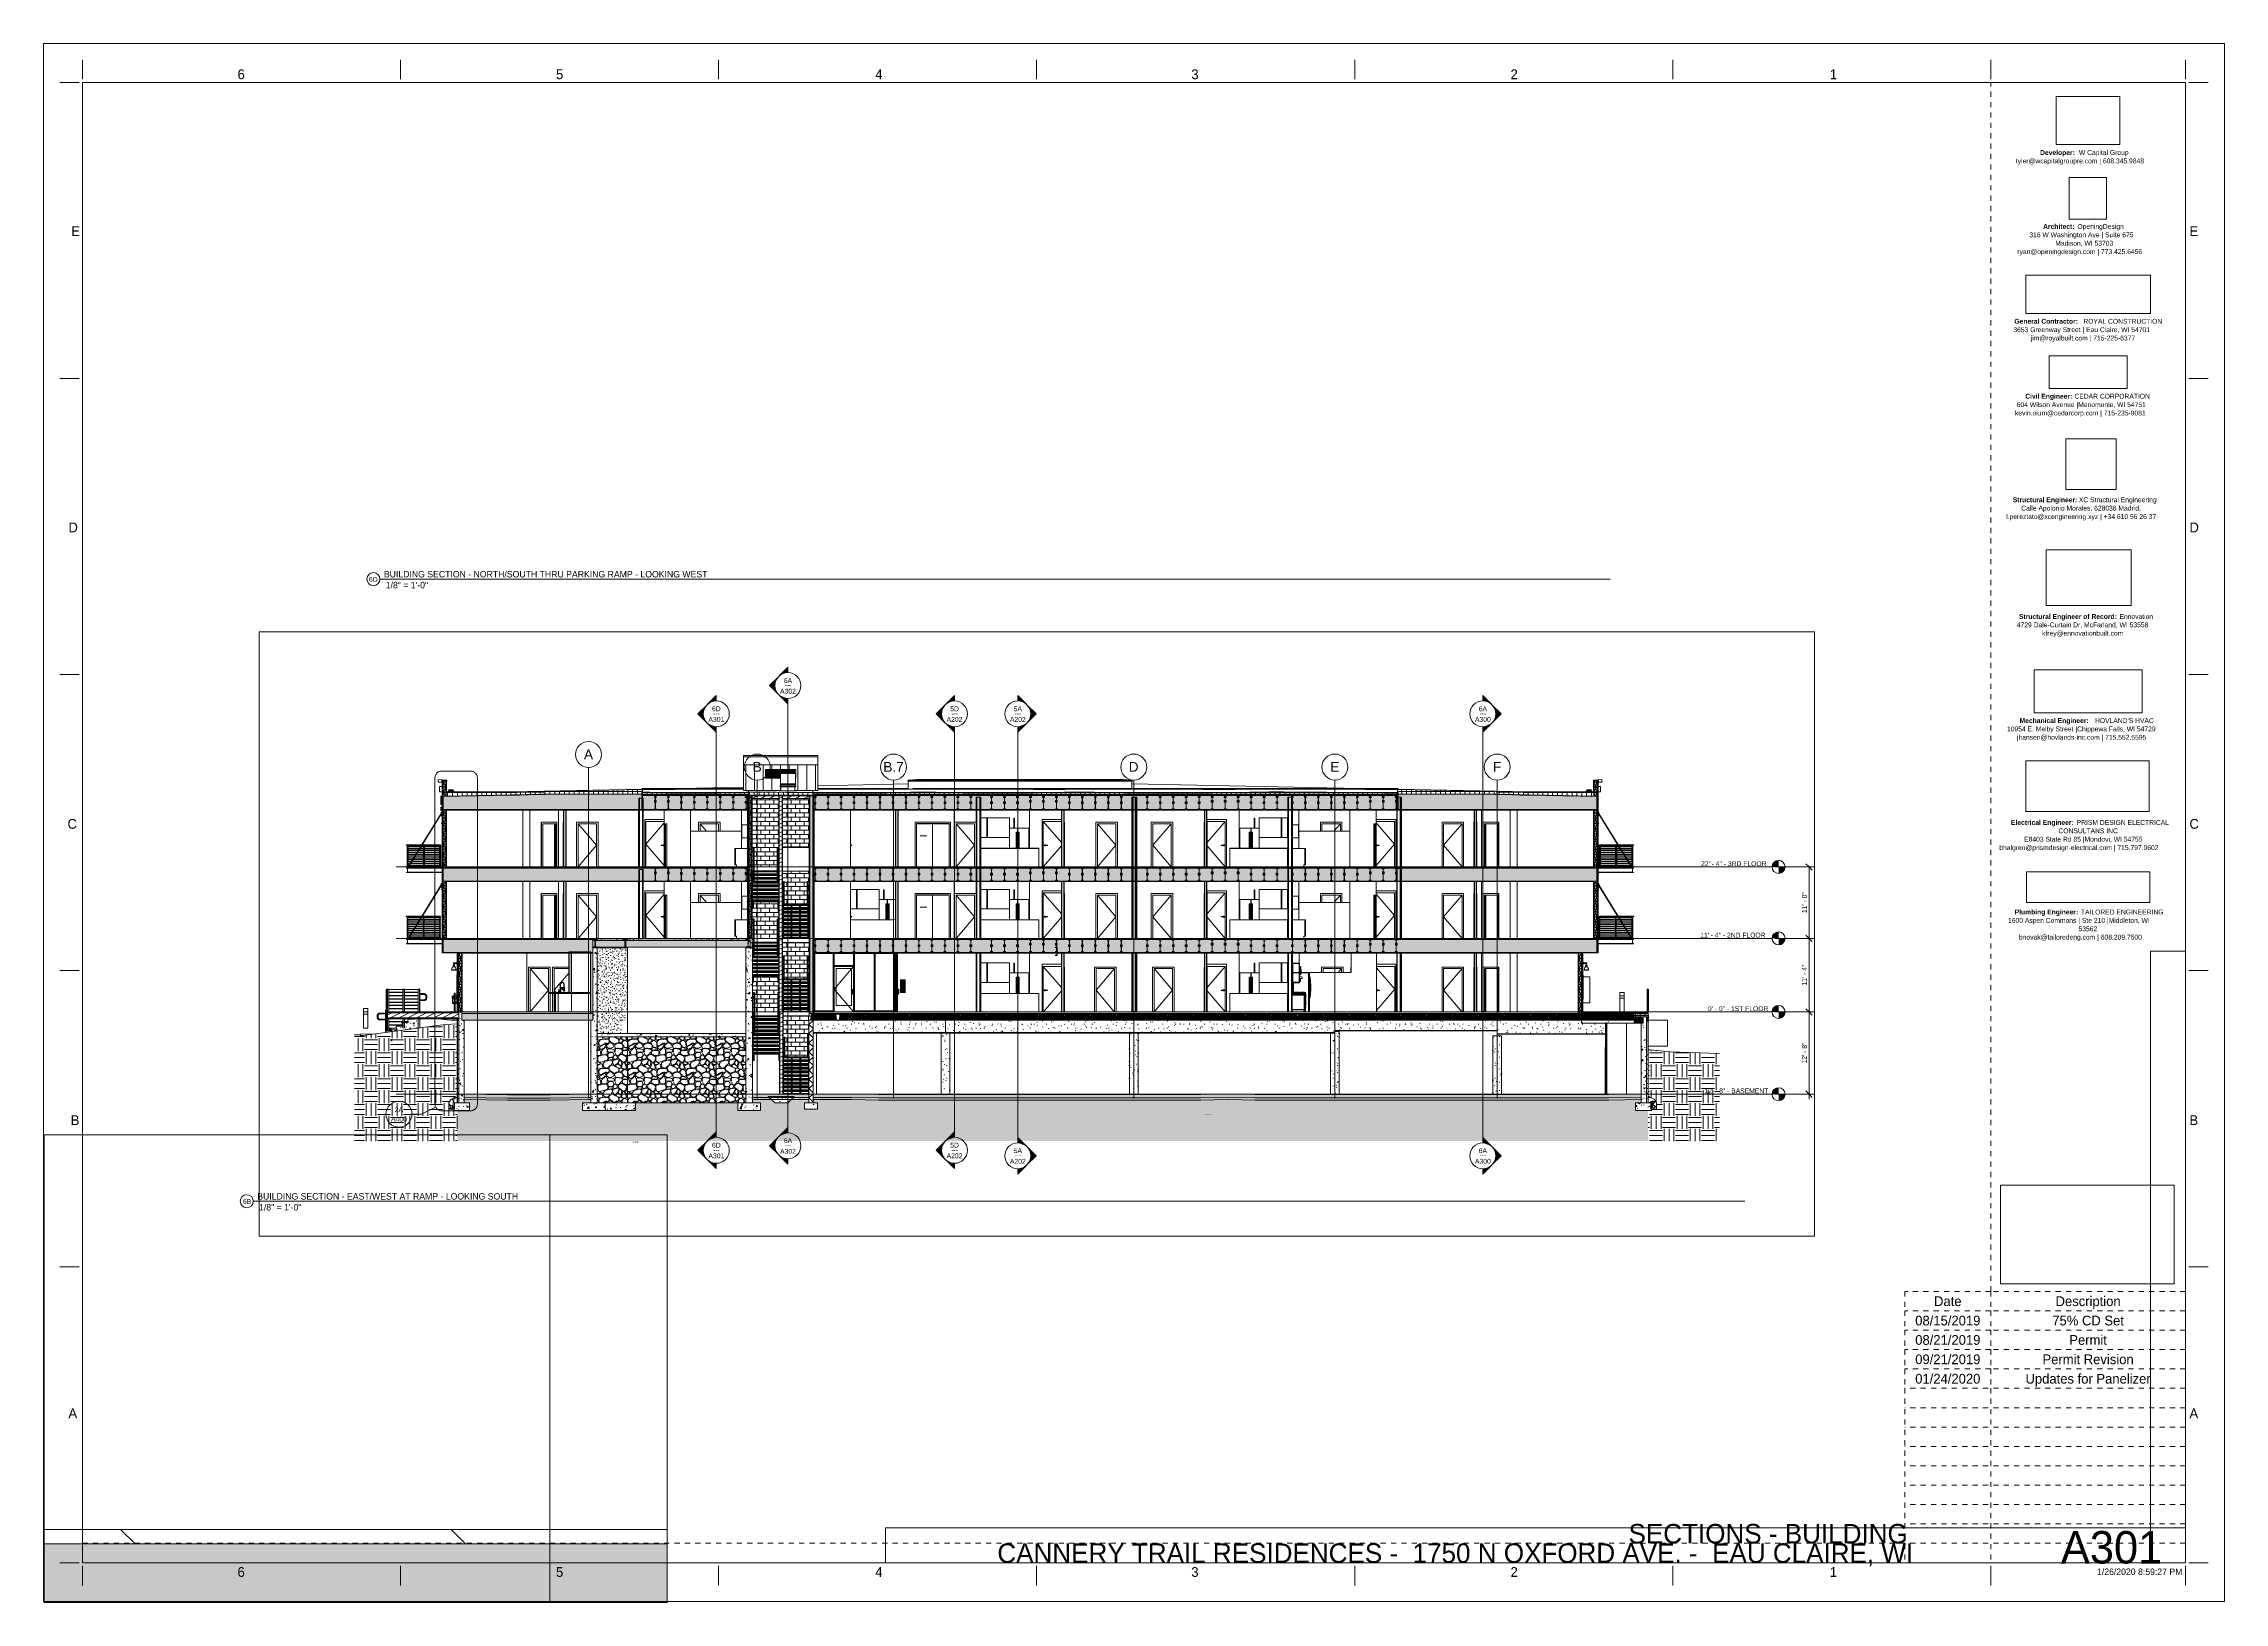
# Paper-space layout 'Layout1' of a CAD drawing. Header units: inches. Extents: x 0 to 42, y 0 to 30.
# The model-space entities are those that its viewports show. They can reach past a viewport. Long polylines and large blocks are cut down to what shows.
import ezdxf

# ---------------------------------------------------------------- set-up
doc = ezdxf.new("R2010")
doc.units = ezdxf.units.IN
doc.header["$MEASUREMENT"] = 0
for name, pattern in [('Center', [1.25, 0.25, -0.1875, 0.625, -0.1875]), ('Dash 1_16_', [0.125, 0.0625, -0.0625]), ('Dash Dot 3_16_', [0.3125, 0.1875, -0.0625, 0, -0.0625]), ('Dot 1_32_', [0.03125, 0, -0.03125]), ('Grid Line 1_2_', [0.875, 0.5, -0.125, 0.125, -0.125])]:
    doc.linetypes.add(name, pattern=pattern)
for name, color, linetype, lineweight in [('0-3', 55, 'Continuous', 9), ('0-5', 10, 'Continuous', 5), ('0-6', 253, 'Continuous', 9), ('A-ANNO-DIMS', 211, 'Continuous', 9), ('A-ANNO-DIMS-96', 211, 'Continuous', 9), ('A-ANNO-SYMB', 150, 'Continuous', 9), ('A-ANNO-SYMB-1', 150, 'Dash Dot 3_16_', 9), ('A-CLNG', 13, 'Continuous', 13), ('A-CLNG-1', 251, 'Continuous', 5), ('A-CLNG-2', 13, 'Continuous', 9), ('A-CLNG-PATT-1', 45, 'Continuous', 9), ('A-DETL', 90, 'Continuous', 9), ('A-DETL-GENF-1', 9, 'Continuous', 9), ('A-DOOR-1', 253, 'Dash 1_16_', 9), ('A-DOOR-2', 253, 'Continuous', 9), ('A-DOOR-4', 7, 'Dash 1_16_', 9), ('A-DOOR-5', 7, 'Continuous', 9), ('A-DOOR-6', 55, 'Continuous', 9), ('A-DOOR-FRAM-2', 253, 'Continuous', 9), ('A-DOOR-FRAM-3', 7, 'Continuous', 9), ('A-DOOR-FRAM-4', 55, 'Continuous', 9), ('A-FLOR-1', 7, 'Continuous', 9), ('A-FLOR-2', 8, 'Continuous', 5), ('A-FLOR-3', 251, 'Continuous', 5), ('A-FLOR-4', 252, 'Continuous', 13), ('A-FLOR-5', 254, 'Continuous', 5), ('A-FLOR-7', 192, 'Continuous', 9), ('A-FLOR-8', 55, 'Continuous', 9), ('A-FLOR-HRAL-1', 55, 'Continuous', 9), ('A-FLOR-HRAL-2', 7, 'Continuous', 9), ('A-FLOR-HRAL-3', 9, 'Continuous', 9), ('A-FLOR-HRAL-4', 41, 'Continuous', 9), ('A-FLOR-LEVL', 51, 'Continuous', 9), ('A-FLOR-LEVL-1', 51, 'Grid Line 1_2_', 9), ('A-FLOR-MCUT-2', 51, 'Continuous', 9), ('A-FLOR-PATT-1', 45, 'Continuous', 9), ('A-GENM-1', 55, 'Continuous', 9), ('A-GENM-2', 7, 'Continuous', 9), ('A-GLAZ-CURT', 52, 'Continuous', 9), ('A-GLAZ-CURT-1', 7, 'Continuous', 9), ('A-GLAZ-CURT-2', 55, 'Continuous', 9), ('A-GLAZ-CURT-3', 23, 'Continuous', 9), ('A-GLAZ-CWMG-1', 55, 'Continuous', 9), ('A-GLAZ-CWMG-2', 7, 'Continuous', 9), ('A-ROOF-1', 252, 'Continuous', 13), ('A-ROOF-2', 251, 'Continuous', 5), ('A-ROOF-3', 132, 'Continuous', 9), ('A-ROOF-4', 55, 'Continuous', 9), ('A-ROOF-PATT-1', 45, 'Continuous', 9), ('A-WALL-1', 253, 'Continuous', 9), ('A-WALL-10', 113, 'Continuous', 9), ('A-WALL-11', 161, 'Continuous', 9), ('A-WALL-12', 152, 'Continuous', 9), ('A-WALL-2', 53, 'Continuous', 13), ('A-WALL-3', 9, 'Continuous', 9), ('A-WALL-4', 250, 'Continuous', 13), ('A-WALL-5', 7, 'Continuous', 9), ('A-WALL-6', 55, 'Continuous', 9), ('A-WALL-7', 251, 'Continuous', 5), ('A-WALL-8', 13, 'Continuous', 13), ('A-WALL-9', 50, 'Continuous', 9), ('A-WALL-PATT-2', 45, 'Continuous', 9), ('A-WALL-PATT-3', 55, 'Continuous', 9), ('C-TOPO', 7, 'Continuous', 9), ('C-TOPO-1', 55, 'Continuous', 9), ('C-TOPO-2', 45, 'Continuous', 9), ('E-ELEC-EQPM-1', 55, 'Continuous', 9), ('E-FIRE-1', 9, 'Continuous', 9), ('E-FIRE-3', 55, 'Continuous', 9), ('E-LITE-EQPM-1', 55, 'Continuous', 9), ('G-ANNO-SCHD', 231, 'Continuous', 9), ('G-ANNO-SYMB', 111, 'Continuous', 9), ('G-ANNO-TTLB', 6, 'Continuous', 9), ('G-ANNO-TTLB-MEDM', 33, 'Continuous', 20), ('I-WALL-3', 7, 'Continuous', 9), ('I-WALL-4', 55, 'Continuous', 9), ('M-EQPM-1', 55, 'Continuous', 9), ('P-SANR-FIXT-1', 9, 'Continuous', 9), ('P-SANR-FIXT-2', 55, 'Continuous', 9), ('Q-CASE-1', 253, 'Continuous', 9), ('Q-CASE-2', 9, 'Continuous', 9), ('Q-CASE-3', 253, 'Center', 9), ('Q-CASE-4', 55, 'Continuous', 9), ('Q-SPCQ-1', 9, 'Continuous', 9), ('Q-SPCQ-2', 55, 'Continuous', 9), ('S-BEAM-1', 10, 'Continuous', 5), ('S-BEAM-2', 7, 'Continuous', 9), ('S-BEAM-3', 45, 'Continuous', 9), ('S-BEAM-4', 55, 'Continuous', 9), ('S-BEAM-5', 50, 'Continuous', 9), ('S-COLS-1', 55, 'Continuous', 9), ('S-FNDN-1', 7, 'Continuous', 9), ('S-FNDN-2', 55, 'Continuous', 9), ('S-FNDN-3', 45, 'Continuous', 9), ('S-FNDN-4', 32, 'Continuous', 9), ('S-FNDN-5', 9, 'Continuous', 9), ('S-FNDN-6', 252, 'Continuous', 13), ('S-GRID-1', 1, 'Grid Line 1_2_', 9), ('S-GRID-IDEN', 1, 'Continuous', 9), ('S-STRS-1', 21, 'Continuous', 5), ('S-STRS-2', 7, 'Continuous', 9), ('S-STRS-3', 55, 'Continuous', 9), ('S-STRS-4', 45, 'Continuous', 9)]:
    doc.layers.add(name, color=color, linetype=linetype, lineweight=lineweight)
doc.layers.add('G-ANNO-NPLT', color=191, linetype='Continuous', plot=False)
doc.styles.add('Arial', font='arial.ttf', dxfattribs={"height": 18})
doc.styles.add('Arial_1', font='arial.ttf', dxfattribs={"height": 9})
doc.styles.add('Century Gothic', font='ufonts.com_century-gothic.ttf', dxfattribs={"height": 9})
doc.styles.add('Century Gothic_1', font='ufonts.com_century-gothic.ttf', dxfattribs={"height": 0.1875})
doc.styles.add('Century Gothic_2', font='ufonts.com_century-gothic.ttf', dxfattribs={"height": 0.09375})
doc.styles.add('Century Gothic_3', font='ufonts.com_century-gothic.ttf', dxfattribs={"height": 0.125})
doc.styles.add('Century Gothic_4', font='ufonts.com_century-gothic.ttf', dxfattribs={"height": 0.625})
doc.styles.add('Century Gothic_5', font='ufonts.com_century-gothic.ttf', dxfattribs={"height": 0.375})
doc.styles.add('Century Gothic_B', font='GOTHICB.TTF', dxfattribs={"height": 0.09375})
doc.dimstyles.new('OD__1_8__Tol__', dxfattribs={"dimscale": 12, "dimtxt": 9.397514, "dimasz": 1, "dimexe": 0.75, "dimexo": 0.5, "dimgap": 0.125, "dimtad": 1, "dimdec": 3, "dimrnd": 0.125, "dimzin": 3, "dimdsep": 46, "dimlunit": 4, "dimtxsty": 'Century Gothic', "dimblk1": 'OBLIQUE', "dimblk2": 'OBLIQUE', "dimsah": 1, "dimcen": 0.09, "dimdle": 0.75, "dimazin": 0, "dimtfac": 1, "dimtdec": 4, "dimtix": 1, "dimtmove": 0, "dimatfit": 3, "dimfxl": 1, "dimtvp": 1, "dimtfill": 1, "dimfrac": 2, "dimtolj": 1, "dimtzin": 0, "dimarcsym": 2})
picture_1 = doc.add_image_def('image1.jpg', size_in_pixel=(1176, 668))
picture_2 = doc.add_image_def('image2.jpg', size_in_pixel=(2440, 1006))
picture_3 = doc.add_image_def('image3.jpg', size_in_pixel=(785, 514))
picture_4 = doc.add_image_def('image4.png', size_in_pixel=(300, 300))
picture_5 = doc.add_image_def('image5.jpg', size_in_pixel=(336, 83))
picture_6 = doc.add_image_def('image6.jpg', size_in_pixel=(278, 110))
picture_7 = doc.add_image_def('image7.jpg', size_in_pixel=(302, 126))
picture_8 = doc.add_image_def('image8.jpg', size_in_pixel=(261, 80))
picture_9 = doc.add_image_def('image9.jpg', size_in_pixel=(344, 261))
picture_10 = doc.add_image_def('image10.jpg', size_in_pixel=(547, 610))
picture_11 = doc.add_image_def('image11.jpg', size_in_pixel=(95, 1663))
picture_12 = doc.add_image_def('image12.jpg', size_in_pixel=(3536, 95))
pattern_1 = [(0, (-10964.796, 146.633), (24, 24), [24, -24]), (0, (-10964.796, 155.633), (24, 24), [24, -24]), (0, (-10964.796, 164.633), (24, 24), [24, -24]), (90, (-10961.796, 167.633), (-24, 24), [24, -24]), (90, (-10952.796, 167.633), (-24, 24), [24, -24]), (90, (-10943.796, 167.633), (-24, 24), [24, -24])]
pattern_2 = [(0, (-10964.796, 146.633), (30.72, 7.68), [1.267, -21.773, 1.267, -21.773, -122.88]), (0, (-10964.796, 146.633), (30.72, 7.68), [-46.08, 1.267, -44.813, 1.267, -21.773, -53.76]), (0, (-10964.796, 146.633), (30.72, 7.68), [-115.2, 1.267, -14.093, 1.267, -37.133]), (120, (-10953.276, 150.473), (-22.011075, 22.7643), [1.267, -21.773, 1.267, -21.773, -122.88]), (120, (-10953.276, 150.473), (-22.011075, 22.7643), [-46.08, 1.267, -44.813, 1.267, -21.773, -53.76]), (120, (-10953.276, 150.473), (-22.011075, 22.7643), [-115.2, 1.267, -14.093, 1.267, -37.133]), (240, (-10949.436, 165.833), (-8.708925, -30.4443), [1.267, -21.773, 1.267, -21.773, -122.88]), (240, (-10949.436, 165.833), (-8.708925, -30.4443), [-46.08, 1.267, -44.813, 1.267, -21.773, -53.76]), (240, (-10949.436, 165.833), (-8.708925, -30.4443), [-115.2, 1.267, -14.093, 1.267, -37.133])]
pattern_3 = [(216.87, (-10958.398, 162.627), (47.980943, 31.987086), [7.997, -71.971]), (206.565, (-10948.802, 157.829), (-15.993714, -15.99413), [17.881, -17.881]), (198.435, (-10948.802, 149.832), (-31.98674, -15.99388), [10.115, -40.461])]
pattern_4 = [(0, (-10964.796, 146.633), (0, 4.798), []), (315, (-10964.796, 146.633), (4.798427, 0), [6.786, -6.786]), (45, (-10964.796, 146.633), (4.798427, 0), [6.786, -6.786])]
pattern_5 = [(161.57, (-10964.316, 147.113), (-3.8399538, -1.54e-05), [0, -27.322, 3.034, 0]), (18.43, (-10965.276, 147.113), (-3.8399538, 1.54e-05), [0, -27.322, 3.034, 0]), (108.43, (-10964.316, 147.113), (1.919622, -9.6005246), [9.106, -21.25]), (71.57, (-10965.276, 147.113), (1.919622, 9.6005246), [9.106, -21.25])]
pattern_6 = [(45, (-10964.796, 146.633), (-9.50352, 9.50352), []), (45, (-10964.796, 161.033), (-9.50352, 9.50352), [])]
pattern_7 = [(50, (-10964.796, 146.633), (27.5427, -2.4099), [2.88, -31.68]), (355, (-10964.796, 146.633), (-5.32784, 28.88427), [2.304, -25.344]), (100.451, (-10962.5, 146.432), (22.2153, 26.4739), [2.448, -26.924]), (46.184, (-10964.796, 154.313), (40.9819, -6.3564), [4.32, -47.52]), (96.636, (-10961.38, 153.784), (35.8907, 37.4062), [3.671, -40.386]), (351.184, (-10964.796, 154.313), (35.891, 37.4062), [3.456, -38.016]), (21, (-10960.956, 152.393), (22.92104, -15.46073), [2.88, -31.68]), (326, (-10960.956, 152.393), (9.3435, 27.84574), [2.304, -25.344]), (71.451, (-10959.045, 151.105), (32.26477, 12.3844), [2.448, -26.924]), (37.5, (-10964.796, 146.633), (0.466855, 12.78271), [1.267, -23.77, 1.267, -24.461, -25.44]), (37.5, (-10964.796, 146.633), (0.466855, 12.78271), [-50.765, 1.267, -24.173]), (7.5, (-10964.796, 146.633), (10.10159, 15.14509), [1.267, -13.402, 1.267, -23.194, -9.696]), (7.5, (-10964.796, 146.633), (10.10159, 15.14509), [-39.13, 1.267, -8.429]), (327.5, (-10973.359, 146.633), (20.49916, -0.86578), [1.267, -8.333, 1.267, -28.685, -39.744]), (327.5, (-10973.359, 146.633), (20.49916, -0.86578), [-39.552, 1.267, -38.477]), (317.5, (-10977.199, 146.633), (22.39478, 3.8443), [1.267, -11.213, 1.267, -18.624, -28.224]), (317.5, (-10977.199, 146.633), (22.39478, 3.8443), [-32.371, 1.267, -26.957])]
pattern_8 = [(0, (-11424.189, -168), (0, 8), []), (90, (-11424.189, -168), (-8, 8), [8, -8])]
pattern_9 = [(0, (-10964.796, 146.633), (15.36, 3.84), [1.267, -10.253, 1.267, -10.253, -61.44]), (0, (-10964.796, 146.633), (15.36, 3.84), [-23.04, 1.267, -21.773, 1.267, -10.253, -26.88]), (0, (-10964.796, 146.633), (15.36, 3.84), [-57.6, 1.267, -6.413, 1.267, -17.933]), (120, (-10959.036, 148.553), (-11.005538, 11.38215), [1.267, -10.253, 1.267, -10.253, -61.44]), (120, (-10959.036, 148.553), (-11.005538, 11.38215), [-23.04, 1.267, -21.773, 1.267, -10.253, -26.88]), (120, (-10959.036, 148.553), (-11.005538, 11.38215), [-57.6, 1.267, -6.413, 1.267, -17.933]), (240, (-10957.116, 156.233), (-4.354462, -15.22215), [1.267, -10.253, 1.267, -10.253, -61.44]), (240, (-10957.116, 156.233), (-4.354462, -15.22215), [-23.04, 1.267, -21.773, 1.267, -10.253, -26.88]), (240, (-10957.116, 156.233), (-4.354462, -15.22215), [-57.6, 1.267, -6.413, 1.267, -17.933])]
pattern_10 = [(0, (-10964.796, 192.91), (30.72, 5.431), [1.267, -21.773, 1.267, -21.773, -122.88]), (0, (-10964.796, 192.91), (30.72, 5.431), [-46.08, 1.267, -44.813, 1.267, -21.773, -53.76]), (0, (-10964.796, 192.91), (30.72, 5.431), [-115.2, 1.267, -14.093, 1.267, -37.133]), (129.232, (-10953.276, 195.626), (-22.01134, 16.097085), [1.002, -17.213, 1.002, -114.358]), (129.232, (-10953.276, 195.626), (-22.01134, 16.097085), [-19.217, -17.213, 1.002, -35.428, -60.716]), (129.232, (-10953.276, 195.626), (-22.01134, 16.097085), [-72.859, 1.002, -17.213, 1.002, -41.499]), (129.232, (-10953.276, 195.626), (-22.01134, 16.097085), [-92.075, -11.141, 1.002, -29.356]), (230.768, (-10949.436, 206.487), (-8.70924, -21.52714), [1.002, -17.213, 1.002, -114.358]), (230.768, (-10949.436, 206.487), (-8.70924, -21.52714), [-19.217, -17.213, 1.002, -35.428, -60.716]), (230.768, (-10949.436, 206.487), (-8.70924, -21.52714), [-72.859, 1.002, -17.213, 1.002, -41.499]), (230.768, (-10949.436, 206.487), (-8.70924, -21.52714), [-92.075, -11.141, 1.002, -29.356])]
pattern_11 = [(0, (-10964.796, 191.91), (30.72, 5.431), [1.267, -21.773, 1.267, -21.773, -122.88]), (0, (-10964.796, 191.91), (30.72, 5.431), [-46.08, 1.267, -44.813, 1.267, -21.773, -53.76]), (0, (-10964.796, 191.91), (30.72, 5.431), [-115.2, 1.267, -14.093, 1.267, -37.133]), (129.232, (-10953.276, 194.626), (-19.350573, 12.83838), [1.002, -17.213, 1.002, -114.358]), (129.232, (-10953.276, 194.626), (-19.350573, 12.83838), [-19.217, -17.213, 1.002, -35.428, -60.716]), (129.232, (-10953.276, 194.626), (-19.350573, 12.83838), [-72.859, 1.002, -17.213, 1.002, -41.499]), (129.232, (-10953.276, 194.626), (-19.350573, 12.83838), [-92.075, -11.141, 1.002, -29.356]), (230.768, (-10949.436, 205.487), (-11.370004, -24.78585), [1.002, -17.213, 1.002, -114.358]), (230.768, (-10949.436, 205.487), (-11.370004, -24.78585), [-19.217, -17.213, 1.002, -35.428, -60.716]), (230.768, (-10949.436, 205.487), (-11.370004, -24.78585), [-72.859, 1.002, -17.213, 1.002, -41.499]), (230.768, (-10949.436, 205.487), (-11.370004, -24.78585), [-92.075, -11.141, 1.002, -29.356])]
pattern_12 = [(212.005, (-10968.02, 154.695), (-161.240282, -107.491823), [5.07, -501.974]), (213.69, (-10964.796, 156.845), (-53.74635, -53.74678), [3.876, -189.91]), (198.435, (-10963.183, 157.382), (-107.49304, -53.74648), [1.7, -168.262]), (180, (-10961.033, 157.38), (-7e-15, -53.747), [2.15, -51.597]), (161.565, (-10959.421, 156.845), (-53.74607, 5e-05), [1.7, -168.262]), (333.435, (-10958.883, 195.543), (53.74613, 5e-05), [2.404, -117.777]), (296.565, (-10959.42, 196.617), (53.74653, -53.74707), [1.202, -118.979]), (270, (-10959.42, 199.305), (53.747, 3e-15), [2.687, -51.059]), (186.34, (-10958.883, 164.37), (-429.972726, -53.744812), [4.867, -481.829]), (296.565, (-10947.06, 197.692), (53.74653, -53.74707), [1.202, -118.979]), (303.69, (-10948.134, 199.305), (53.74678, -53.74635), [1.938, -191.848]), (229.399, (-10939.535, 175.656), (-268.731142, -322.481306), [4.955, -490.564]), (243.435, (-10937.922, 178.88), (5e-05, -53.74613), [3.605, -116.576]), (213.69, (-10919.111, 172.969), (-53.74635, -53.74678), [1.938, -191.848]), (33.69, (-10935.235, 157.92), (53.74635, 53.74678), [1.938, -191.848]), (0, (-10936.31, 157.92), (0, 53.747), [1.075, -52.672]), (333.435, (-10937.385, 158.457), (53.74613, 5e-05), [1.202, -118.979]), (284.036, (-10937.922, 160.607), (53.74545, -161.2401), [2.216, -219.387]), (270, (-10937.92, 161.68), (53.747, 3e-15), [1.075, -52.672]), (243.435, (-10937.922, 162.757), (5e-05, -53.74613), [1.202, -118.979]), (135, (-10937.922, 163.295), (-53.7472, 4e-15), [0.76, -75.249]), (90, (-10937.92, 162.757), (-53.747, 3e-15), [0.537, -53.209]), (18.435, (-10918.573, 187.481), (107.49304, 53.74648), [3.399, -166.562]), (6.34, (-10915.349, 188.556), (429.972726, 53.744812), [4.867, -481.829]), (180, (-10917.5, 175.656), (-7e-15, -53.747), [3.225, -50.522]), (197.354, (-10908.899, 178.344), (-161.239491, -53.746161), [9.01, -891.947]), (198.435, (-10907.287, 178.881), (-107.49304, -53.74648), [1.7, -168.262]), (213.69, (-10905.674, 179.956), (-53.74635, -53.74678), [1.938, -191.848]), (251.565, (-10905.137, 181.568), (-5e-05, -53.74607), [1.7, -168.262]), (243.435, (-10904.6, 182.643), (5e-05, -53.74613), [1.202, -118.979]), (270, (-10904.6, 183.72), (53.747, 3e-15), [1.075, -52.672]), (293.199, (-10906.212, 187.481), (53.74725, -107.493233), [4.093, -405.228]), (315, (-10907.824, 189.093), (53.7472, 0), [2.28, -73.729]), (0, (-10910.51, 189.093), (0, 53.747), [2.687, -51.059]), (341.565, (-10922.336, 176.194), (53.74607, -5e-05), [1.7, -168.262]), (303.69, (-10923.411, 177.806), (53.74678, -53.74635), [1.938, -191.848]), (279.462, (-10923.948, 181.031), (53.74512, -268.732805), [3.269, -323.658]), (270, (-10923.95, 184.256), (53.747, 3e-15), [3.225, -50.522]), (239.036, (-10922.336, 186.943), (-53.74743, -107.492684), [3.134, -310.26]), (188.13, (-10918.573, 187.481), (-322.479255, -53.746045), [3.8, -376.245]), (116.565, (-10958.346, 185.868), (-53.74653, 53.74707), [1.202, -118.979]), (135, (-10957.27, 184.793), (-53.7472, 4e-15), [1.52, -74.489]), (168.69, (-10954.584, 184.256), (-53.7468, -0.00033), [2.741, -271.314]), (191.31, (-10951.896, 184.793), (-214.98617, -53.74725), [2.741, -271.314]), (194.036, (-10949.747, 185.331), (-161.2401, -53.74545), [2.216, -219.387]), (236.31, (-10948.672, 186.943), (-53.74616, -107.49347), [1.938, -191.848]), (236.31, (-10947.597, 188.556), (-53.74616, -107.49347), [1.938, -191.848]), (270, (-10947.597, 190.17), (53.747, 3e-15), [1.612, -52.134]), (291.801, (-10948.672, 192.855), (53.745405, -107.493845), [2.894, -286.54]), (116.565, (-10948.134, 181.568), (-53.74653, 53.74707), [2.404, -117.777]), (168.69, (-10945.447, 181.031), (-53.7468, -0.00033), [2.741, -271.314]), (194.036, (-10943.297, 181.568), (-161.2401, -53.74545), [2.216, -219.387]), (225, (-10941.685, 183.18), (4e-15, -53.7472), [2.28, -73.729]), (251.565, (-10941.147, 184.793), (-5e-05, -53.74607), [1.7, -168.262]), (296.565, (-10942.222, 186.943), (53.74653, -53.74707), [2.404, -117.777]), (315, (-10943.297, 188.018), (53.7472, 0), [1.52, -74.489]), (326.31, (-10944.909, 189.093), (107.49347, -53.74616), [1.938, -191.848]), (0, (-10945.984, 189.093), (0, 53.747), [1.075, -52.672]), (33.69, (-10947.597, 188.018), (53.74635, 53.74678), [1.938, -191.848]), (71.565, (-10948.134, 186.406), (5e-05, 53.74607), [1.7, -168.262]), (63.435, (-10948.672, 185.33), (-5e-05, 53.74613), [1.202, -118.979]), (71.565, (-10949.209, 183.718), (5e-05, 53.74607), [1.7, -168.262]), (104.036, (-10949.209, 181.568), (-53.74545, 161.2401), [2.216, -219.387]), (45, (-10950.284, 180.494), (0, 53.7472), [1.52, -74.489]), (18.435, (-10951.896, 179.956), (107.49304, 53.74648), [1.7, -168.262]), (0, (-10954.584, 179.956), (0, 53.747), [2.687, -51.059]), (14.036, (-10956.734, 179.419), (161.2401, 53.74545), [2.216, -219.387]), (341.565, (-10958.346, 179.956), (53.74607, -5e-05), [1.7, -168.262]), (270, (-10958.346, 181.57), (53.747, 3e-15), [1.612, -52.134]), (225, (-10956.734, 183.18), (4e-15, -53.7472), [2.28, -73.729]), (198.435, (-10953.509, 184.256), (-107.49304, -53.74648), [3.399, -166.562]), (180, (-10950.82, 184.256), (-7e-15, -53.747), [2.687, -51.059]), (153.435, (-10949.747, 183.718), (-53.74613, -5e-05), [1.202, -118.979]), (206.565, (-10929.323, 175.12), (-53.74707, -53.74653), [1.202, -118.979]), (146.31, (-10927.71, 174.044), (-107.49347, 53.74616), [1.938, -191.848]), (119.745, (-10925.561, 170.282), (-161.240006, 268.73295), [4.333, -428.985]), (95.711, (-10925.023, 164.907), (-53.74997, 483.718242), [5.401, -534.745]), (90, (-10925.023, 164.37), (-53.747, 3e-15), [0.537, -53.209]), (63.435, (-10925.56, 163.295), (-5e-05, 53.74613), [1.202, -118.979]), (26.565, (-10926.635, 162.757), (53.74707, 53.74653), [1.202, -118.979]), (0, (-10928.25, 162.757), (0, 53.747), [1.612, -52.134]), (0, (-10928.785, 162.757), (0, 53.747), [0.537, -53.209]), (0, (-10929.86, 162.757), (0, 53.747), [1.075, -52.672]), (326.31, (-10931.473, 163.832), (107.49347, -53.74616), [1.938, -191.848]), (333.435, (-10932.548, 164.37), (53.74613, 5e-05), [1.202, -118.979]), (284.036, (-10933.085, 166.519), (53.74545, -161.2401), [2.216, -219.387]), (270, (-10933.085, 167.594), (53.747, 3e-15), [1.075, -52.672]), (270, (-10933.085, 169.207), (53.747, 3e-15), [1.612, -52.134]), (258.69, (-10932.548, 171.894), (0.00033, -53.7468), [2.741, -271.314]), (231.34, (-10930.398, 174.581), (-161.240446, -214.986075), [3.441, -340.704]), (270, (-10919.11, 173.506), (53.747, 3e-15), [0.537, -53.209]), (270, (-10919.11, 174.044), (53.747, 3e-15), [0.537, -53.209]), (326.31, (-10920.723, 175.119), (107.49347, -53.74616), [1.938, -191.848]), (333.435, (-10923.948, 176.73), (53.74613, 5e-05), [3.605, -116.576]), (0, (-10926.635, 176.73), (0, 53.747), [2.687, -51.059]), (63.435, (-10927.173, 175.656), (-5e-05, 53.74613), [1.202, -118.979]), (90, (-10927.173, 173.506), (-53.747, 3e-15), [2.15, -51.597]), (135, (-10925.56, 171.894), (-53.7472, 4e-15), [2.28, -73.729]), (161.565, (-10923.948, 171.357), (-53.74607, 5e-05), [1.7, -168.262]), (180, (-10922.336, 171.357), (-7e-15, -53.747), [1.612, -52.134]), (198.435, (-10920.723, 171.894), (-107.49304, -53.74648), [1.7, -168.262]), (351.87, (-10941.685, 200.917), (53.746196, 0.000237), [7.601, -372.445]), (14.036, (-10943.834, 200.38), (161.2401, 53.74545), [2.216, -219.387]), (53.13, (-10945.447, 198.23), (107.49389, 161.23961), [2.687, -266.045]), (95.194, (-10944.909, 192.318), (-53.742522, 537.465678), [5.937, -587.714]), (101.31, (-10944.372, 189.63), (-53.74725, 214.98617), [2.741, -271.314]), (143.13, (-10942.222, 188.018), (-161.23961, 107.49389), [2.687, -266.045]), (161.565, (-10940.61, 187.481), (-53.74607, 5e-05), [1.7, -168.262]), (198.435, (-10938.997, 188.018), (-107.49304, -53.74648), [1.7, -168.262]), (225, (-10936.31, 190.705), (4e-15, -53.7472), [3.8, -72.209]), (228.814, (-10932.548, 195.005), (-322.479887, -376.225462), [5.713, -565.62]), (251.565, (-10932.01, 196.617), (-5e-05, -53.74607), [1.7, -168.262]), (270, (-10932.01, 197.155), (53.747, 3e-15), [0.537, -53.209]), (288.435, (-10932.548, 198.767), (53.74648, -107.49304), [1.7, -168.262]), (326.31, (-10934.16, 199.842), (107.49347, -53.74616), [1.938, -191.848]), (90, (-10958.883, 186.943), (-53.747, 3e-15), [3.762, -49.984]), (338.199, (-10951.359, 193.93), (161.23965, -53.74576), [2.894, -286.54]), (0, (-10954.584, 193.93), (0, 53.747), [3.225, -50.522]), (30.964, (-10957.271, 192.318), (161.23977, 107.4936), [3.134, -310.26]), (45, (-10958.883, 190.705), (0, 53.7472), [2.28, -73.729]), (90, (-10967.483, 169.744), (-53.747, 3e-15), [3.762, -49.984]), (116.565, (-10965.87, 166.52), (-53.74653, 53.74707), [3.605, -116.576]), (153.435, (-10962.646, 164.907), (-53.74613, -5e-05), [3.605, -116.576]), (180, (-10959.96, 164.907), (-7e-15, -53.747), [2.687, -51.059]), (218.66, (-10957.271, 167.057), (-53.746083, -53.746755), [3.441, -340.704]), (231.34, (-10955.121, 169.744), (-161.240446, -214.986075), [3.441, -340.704]), (213.69, (-10951.896, 171.894), (-53.74635, -53.74678), [3.876, -189.91]), (239.036, (-10950.284, 174.581), (-53.74743, -107.492684), [3.134, -310.26]), (270, (-10950.284, 175.656), (53.747, 3e-15), [1.075, -52.672]), (270, (-10950.284, 177.27), (53.747, 3e-15), [1.612, -52.134]), (315, (-10951.896, 178.88), (53.7472, 0), [2.28, -73.729]), (350.538, (-10955.121, 179.419), (53.746303, 0.000467), [3.269, -323.658]), (14.036, (-10959.421, 178.344), (161.2401, 53.74545), [4.432, -217.171]), (18.435, (-10964.258, 176.731), (107.49304, 53.74648), [5.099, -164.863]), (45, (-10965.87, 175.12), (0, 53.7472), [2.28, -73.729]), (45, (-10967.483, 173.506), (0, 53.7472), [2.28, -73.729]), (108.435, (-10955.659, 161.682), (-53.74648, 107.49304), [3.399, -166.562]), (126.87, (-10954.046, 159.532), (-53.7463, 53.7465), [2.687, -266.045]), (146.31, (-10952.434, 158.457), (-107.49347, 53.74616), [1.938, -191.848]), (161.565, (-10950.821, 157.92), (-53.74607, 5e-05), [1.7, -168.262]), (135, (-10949.21, 156.308), (-53.7472, 4e-15), [2.28, -73.729]), (161.565, (-10947.597, 155.77), (-53.74607, 5e-05), [1.7, -168.262]), (180, (-10945.984, 155.77), (-7e-15, -53.747), [1.612, -52.134]), (206.565, (-10944.91, 156.308), (-53.74707, -53.74653), [1.202, -118.979]), (206.565, (-10942.76, 157.382), (-53.74707, -53.74653), [2.404, -117.777]), (189.462, (-10939.535, 157.92), (-268.732805, -53.74512), [3.269, -323.658]), (243.435, (-10938.46, 160.07), (5e-05, -53.74613), [2.404, -117.777]), (270, (-10938.46, 160.607), (53.747, 3e-15), [0.537, -53.209]), (270, (-10938.46, 161.68), (53.747, 3e-15), [1.075, -52.672]), (326.31, (-10940.072, 164.907), (107.49347, -53.74616), [1.938, -191.848]), (327.995, (-10944.372, 167.594), (268.733967, -161.238084), [5.07, -501.974]), (329.036, (-10947.059, 169.207), (107.492684, -53.74743), [3.134, -310.26]), (341.565, (-10950.284, 170.282), (53.74607, -5e-05), [3.399, -166.562]), (0, (-10952.434, 170.28), (0, 53.747), [2.15, -51.597]), (33.69, (-10954.046, 169.207), (53.74635, 53.74678), [1.938, -191.848]), (53.13, (-10955.659, 167.057), (107.49389, 161.23961), [2.687, -266.045]), (63.435, (-10956.734, 164.907), (-5e-05, 53.74613), [2.404, -117.777]), (225, (-10932.01, 160.607), (4e-15, -53.7472), [2.28, -73.729]), (236.31, (-10930.935, 162.22), (-53.74616, -107.49347), [1.938, -191.848]), (270, (-10930.935, 162.757), (53.747, 3e-15), [0.537, -53.209]), (315, (-10932.01, 163.832), (53.7472, 0), [1.52, -74.489]), (333.435, (-10934.16, 164.907), (53.74613, 5e-05), [2.404, -117.777]), (18.435, (-10937.385, 163.832), (107.49304, 53.74648), [3.399, -166.562]), (75.964, (-10937.922, 161.682), (0.00026, 53.74662), [2.216, -219.387]), (71.565, (-10962.108, 151.47), (5e-05, 53.74607), [1.7, -168.262]), (135, (-10961.033, 150.395), (-53.7472, 4e-15), [1.52, -74.489]), (146.31, (-10959.421, 149.321), (-107.49347, 53.74616), [1.938, -191.848]), (153.435, (-10957.27, 148.246), (-53.74613, -5e-05), [2.404, -117.777]), (180, (-10956.734, 148.246), (-7e-15, -53.747), [0.537, -53.209]), (161.565, (-10955.121, 147.708), (-53.74607, 5e-05), [1.7, -168.262]), (180, (-10952.97, 147.71), (-7e-15, -53.747), [2.15, -51.597]), (198.435, (-10951.359, 148.246), (-107.49304, -53.74648), [1.7, -168.262]), (210.964, (-10948.672, 149.858), (-161.23977, -107.4936), [3.134, -310.26]), (206.565, (-10947.597, 150.395), (-53.74707, -53.74653), [1.202, -118.979]), (251.565, (-10947.059, 152.008), (-5e-05, -53.74607), [1.7, -168.262]), (303.69, (-10948.134, 153.62), (53.74678, -53.74635), [1.938, -191.848]), (306.87, (-10949.747, 155.77), (53.7463, -53.7465), [2.687, -266.045]), (323.13, (-10951.896, 157.382), (161.23961, -107.49389), [2.687, -266.045]), (345.964, (-10954.046, 157.92), (53.74662, -0.00026), [2.216, -219.387]), (18.435, (-10955.659, 157.382), (107.49304, 53.74648), [1.7, -168.262]), (30.964, (-10958.346, 155.77), (161.23977, 107.4936), [3.134, -310.26]), (39.806, (-10961.571, 153.083), (53.745895, 53.74734), [4.198, -415.576]), (135, (-10945.447, 148.246), (-53.7472, 4e-15), [0.76, -75.249]), (153.435, (-10944.372, 147.708), (-53.74613, -5e-05), [1.202, -118.979]), (191.31, (-10941.685, 148.246), (-214.98617, -53.74725), [2.741, -271.314]), (165.964, (-10939.535, 147.708), (-53.74662, 0.00026), [2.216, -219.387]), (175.236, (-10933.085, 147.171), (-53.74662, 0.000751), [6.472, -640.722]), (206.565, (-10932.01, 147.708), (-53.74707, -53.74653), [1.202, -118.979]), (225, (-10930.935, 148.783), (4e-15, -53.7472), [1.52, -74.489]), (270, (-10930.935, 151.47), (53.747, 3e-15), [2.687, -51.059]), (270, (-10930.935, 153.083), (53.747, 3e-15), [1.612, -52.134]), (308.66, (-10933.085, 155.77), (53.746755, -53.746083), [3.441, -340.704]), (338.199, (-10935.772, 156.845), (161.23965, -53.74576), [2.894, -286.54]), (348.69, (-10938.46, 157.382), (53.7468, 0.00033), [2.741, -271.314]), (18.435, (-10943.297, 155.77), (107.49304, 53.74648), [5.099, -164.863]), (36.87, (-10945.447, 154.158), (53.7465, 53.7463), [2.687, -266.045]), (68.199, (-10946.522, 151.47), (53.74576, 161.23965), [2.894, -286.54]), (101.31, (-10945.984, 148.783), (-53.74725, 214.98617), [2.741, -271.314]), (348.69, (-10950.821, 199.842), (53.7468, 0.00033), [2.741, -271.314]), (354.806, (-10956.734, 200.38), (53.746727, 0.000402), [5.937, -587.714]), (0, (-10958.346, 200.38), (0, 53.747), [1.612, -52.134]), (45, (-10959.42, 199.305), (0, 53.7472), [1.52, -74.489]), (180, (-10955.12, 194.47), (-7e-15, -53.747), [1.612, -52.134]), (188.13, (-10951.359, 195.005), (-322.479255, -53.746045), [3.8, -376.245]), (172.875, (-10947.059, 194.468), (-53.74698, 0.00048), [4.333, -428.985]), (225, (-10946.522, 195.005), (4e-15, -53.7472), [0.76, -75.249]), (270, (-10946.52, 196.617), (53.747, 3e-15), [1.612, -52.134]), (161.565, (-10929.323, 198.23), (-53.74607, 5e-05), [1.7, -168.262]), (180, (-10927.173, 198.23), (-7e-15, -53.747), [2.15, -51.597]), (198.435, (-10925.561, 198.767), (-107.49304, -53.74648), [1.7, -168.262]), (170.538, (-10922.336, 198.23), (-53.746303, -0.000467), [3.269, -323.658]), (213.69, (-10920.723, 199.305), (-53.74635, -53.74678), [1.938, -191.848]), (270, (-10920.723, 199.84), (53.747, 3e-15), [0.537, -53.209]), (296.565, (-10921.26, 200.917), (53.74653, -53.74707), [1.202, -118.979]), (341.565, (-10924.486, 201.992), (53.74607, -5e-05), [3.399, -166.562]), (341.565, (-10927.71, 203.067), (53.74607, -5e-05), [3.399, -166.562]), (14.036, (-10929.86, 202.53), (161.2401, 53.74545), [2.216, -219.387]), (45, (-10931.473, 200.917), (0, 53.7472), [2.28, -73.729]), (104.036, (-10930.935, 198.767), (-53.74545, 161.2401), [2.216, -219.387]), (0, (-10972.86, 152.01), (0, 53.747), [0.537, -53.209]), (315, (-10973.932, 153.083), (53.7472, 0), [1.52, -74.489]), (274.764, (-10974.47, 159.532), (53.749818, -591.21148), [6.472, -640.722]), (255.964, (-10973.932, 161.682), (-0.00026, -53.74662), [2.216, -219.387]), (225, (-10972.858, 162.757), (4e-15, -53.7472), [1.52, -74.489]), (198.435, (-10968.02, 164.37), (-107.49304, -53.74648), [5.099, -164.863]), (180, (-10967.483, 164.37), (-7e-15, -53.747), [0.537, -53.209]), (171.87, (-10963.721, 163.832), (-53.746196, -0.000237), [3.8, -376.245]), (146.31, (-10957.271, 163.295), (-107.49347, 53.74616), [1.938, -191.848]), (108.435, (-10956.196, 160.07), (-53.74648, 107.49304), [3.399, -166.562]), (90, (-10956.196, 159.53), (-53.747, 3e-15), [0.537, -53.209]), (71.565, (-10956.734, 157.92), (5e-05, 53.74607), [1.7, -168.262]), (26.565, (-10957.808, 157.382), (53.74707, 53.74653), [1.202, -118.979]), (18.435, (-10959.421, 156.845), (107.49304, 53.74648), [1.7, -168.262]), (126.87, (-10930.398, 153.083), (-53.7463, 53.7465), [2.687, -266.045]), (123.69, (-10929.323, 151.47), (-53.74678, 53.74635), [1.938, -191.848]), (149.036, (-10926.635, 149.858), (-107.492684, 53.74743), [3.134, -310.26]), (168.69, (-10923.948, 149.321), (-53.7468, -0.00033), [2.741, -271.314]), (213.69, (-10922.336, 150.395), (-53.74635, -53.74678), [1.938, -191.848]), (251.565, (-10921.798, 152.008), (-5e-05, -53.74607), [1.7, -168.262]), (270, (-10921.8, 152.545), (53.747, 3e-15), [0.537, -53.209]), (279.462, (-10922.336, 155.77), (53.74512, -268.732805), [3.269, -323.658]), (243.435, (-10921.798, 156.845), (5e-05, -53.74613), [1.202, -118.979]), (270, (-10921.8, 157.38), (53.747, 3e-15), [0.537, -53.209]), (296.565, (-10923.41, 160.607), (53.74653, -53.74707), [3.605, -116.576]), (329.036, (-10926.098, 162.22), (107.492684, -53.74743), [3.134, -310.26]), (8.13, (-10929.86, 161.682), (322.479255, 53.746045), [3.8, -376.245]), (45, (-10932.01, 159.532), (0, 53.7472), [3.04, -72.969]), (45, (-10933.085, 158.457), (0, 53.7472), [1.52, -74.489]), (90, (-10933.085, 156.845), (-53.747, 3e-15), [1.612, -52.134]), (123.69, (-10932.01, 155.233), (-53.74678, 53.74635), [1.938, -191.848]), (101.31, (-10923.948, 164.907), (-53.74725, 214.98617), [2.741, -271.314]), (108.435, (-10923.411, 163.295), (-53.74648, 107.49304), [1.7, -168.262]), (135, (-10922.873, 162.757), (-53.7472, 4e-15), [0.76, -75.249]), (180, (-10921.26, 162.757), (-7e-15, -53.747), [1.612, -52.134]), (213.69, (-10919.648, 163.832), (-53.74635, -53.74678), [1.938, -191.848]), (187.125, (-10915.349, 164.37), (-376.225893, -53.746004), [4.333, -428.985]), (236.31, (-10914.274, 165.982), (-53.74616, -107.49347), [1.938, -191.848]), (270, (-10914.274, 166.52), (53.747, 3e-15), [0.537, -53.209]), (288.435, (-10914.811, 168.132), (53.74648, -107.49304), [1.7, -168.262]), (285.945, (-10915.886, 171.894), (53.74574, -161.239833), [3.913, -387.368]), (315, (-10916.96, 172.97), (53.7472, 0), [1.52, -74.489]), (18.435, (-10918.573, 172.432), (107.49304, 53.74648), [1.7, -168.262]), (29.745, (-10922.336, 170.282), (268.73295, 161.240006), [4.333, -428.985]), (18.435, (-10923.948, 169.744), (107.49304, 53.74648), [1.7, -168.262]), (75.964, (-10924.486, 167.594), (0.00026, 53.74662), [2.216, -219.387]), (180, (-10940.07, 181.57), (-7e-15, -53.747), [1.612, -52.134]), (180, (-10938.997, 181.57), (-7e-15, -53.747), [1.075, -52.672]), (135, (-10937.922, 180.494), (-53.7472, 4e-15), [1.52, -74.489]), (90, (-10937.92, 178.88), (-53.747, 3e-15), [1.612, -52.134]), (26.565, (-10945.984, 170.282), (53.74707, 53.74653), [3.605, -116.576]), (341.565, (-10947.597, 170.819), (53.74607, -5e-05), [1.7, -168.262]), (300.964, (-10949.209, 173.506), (107.4936, -161.23977), [3.134, -310.26]), (71.565, (-10938.997, 175.119), (5e-05, 53.74607), [1.7, -168.262]), (90, (-10938.997, 172.43), (-53.747, 3e-15), [2.687, -51.059]), (123.69, (-10937.922, 170.819), (-53.74678, 53.74635), [1.938, -191.848]), (153.435, (-10935.772, 169.744), (-53.74613, -5e-05), [2.404, -117.777]), (198.435, (-10934.16, 170.282), (-107.49304, -53.74648), [1.7, -168.262]), (243.435, (-10933.623, 171.357), (5e-05, -53.74613), [1.202, -118.979]), (255.964, (-10933.085, 173.506), (-0.00026, -53.74662), [2.216, -219.387]), (251.565, (-10932.548, 175.119), (-5e-05, -53.74607), [1.7, -168.262]), (291.801, (-10933.623, 177.806), (53.745405, -107.493845), [2.894, -286.54]), (323.13, (-10935.772, 179.419), (161.23961, -107.49389), [2.687, -266.045]), (18.435, (-10937.385, 178.881), (107.49304, 53.74648), [1.7, -168.262]), (63.435, (-10938.46, 176.73), (-5e-05, 53.74613), [2.404, -117.777]), (135, (-10942.76, 167.057), (-53.7472, 4e-15), [2.28, -73.729]), (149.036, (-10940.072, 165.444), (-107.492684, 53.74743), [3.134, -310.26]), (146.31, (-10938.46, 164.37), (-107.49347, 53.74616), [1.938, -191.848]), (180, (-10937.385, 164.37), (-7e-15, -53.747), [1.075, -52.672]), (210.964, (-10934.697, 165.982), (-161.23977, -107.4936), [3.134, -310.26]), (243.435, (-10934.16, 167.057), (5e-05, -53.74613), [1.202, -118.979]), (303.69, (-10935.235, 168.669), (53.74678, -53.74635), [1.938, -191.848]), (321.34, (-10937.922, 170.819), (214.986075, -161.240446), [3.441, -340.704]), (345.964, (-10940.072, 171.357), (53.74662, -0.00026), [2.216, -219.387]), (11.31, (-10942.759, 170.819), (214.98617, 53.74725), [2.741, -271.314]), (26.565, (-10943.834, 170.282), (53.74707, 53.74653), [1.202, -118.979]), (71.565, (-10944.372, 168.669), (5e-05, 53.74607), [1.7, -168.262]), (15.945, (-10945.447, 180.494), (161.239833, 53.74574), [3.913, -387.368]), (29.745, (-10949.209, 178.344), (268.73295, 161.240006), [4.333, -428.985]), (63.435, (-10949.747, 177.27), (-5e-05, 53.74613), [1.202, -118.979]), (90, (-10949.747, 175.656), (-53.747, 3e-15), [1.612, -52.134]), (104.036, (-10949.209, 173.506), (-53.74545, 161.2401), [2.216, -219.387]), (120.964, (-10947.597, 170.819), (-107.4936, 161.23977), [3.134, -310.26]), (153.435, (-10917.5, 199.305), (-53.74613, -5e-05), [1.202, -118.979]), (180, (-10916.424, 199.305), (-7e-15, -53.747), [1.075, -52.672]), (209.745, (-10912.661, 201.455), (-268.73295, -161.240006), [4.333, -428.985]), (225, (-10910.512, 203.605), (4e-15, -53.7472), [3.04, -72.969]), (239.036, (-10908.899, 206.292), (-53.74743, -107.492684), [3.134, -310.26]), (239.036, (-10907.287, 208.979), (-53.74743, -107.492684), [3.134, -310.26]), (270, (-10907.287, 209.517), (53.747, 3e-15), [0.537, -53.209]), (333.435, (-10908.362, 210.054), (53.74613, 5e-05), [1.202, -118.979]), (0, (-10909.974, 210.054), (0, 53.747), [1.612, -52.134]), (45, (-10911.586, 208.442), (0, 53.7472), [2.28, -73.729]), (26.565, (-10918.036, 205.217), (53.74707, 53.74653), [7.211, -112.97]), (30.964, (-10920.723, 203.605), (161.23977, 107.4936), [3.134, -310.26]), (90, (-10920.723, 202.53), (-53.747, 3e-15), [1.075, -52.672]), (128.66, (-10918.573, 199.842), (-53.746755, 53.746083), [3.441, -340.704]), (255.964, (-10924.486, 182.106), (-0.00026, -53.74662), [2.216, -219.387]), (281.31, (-10925.023, 184.793), (53.74725, -214.98617), [2.741, -271.314]), (309.806, (-10927.71, 188.018), (53.74734, -53.745895), [4.198, -415.576]), (329.036, (-10930.398, 189.63), (107.492684, -53.74743), [3.134, -310.26]), (345.964, (-10932.548, 190.168), (53.74662, -0.00026), [2.216, -219.387]), (0, (-10934.697, 190.17), (0, 53.747), [2.15, -51.597]), (26.565, (-10936.847, 189.093), (53.74707, 53.74653), [2.404, -117.777]), (45, (-10938.46, 187.48), (0, 53.7472), [2.28, -73.729]), (53.13, (-10940.072, 185.331), (107.49389, 161.23961), [2.687, -266.045]), (90, (-10940.07, 183.72), (-53.747, 3e-15), [1.612, -52.134]), (135, (-10938.46, 182.106), (-53.7472, 4e-15), [2.28, -73.729]), (144.462, (-10934.697, 179.419), (-161.23894, 107.49382), [4.623, -457.722]), (135, (-10932.01, 176.73), (-53.7472, 4e-15), [3.8, -72.209]), (153.435, (-10929.86, 175.656), (-53.74613, -5e-05), [2.404, -117.777]), (206.565, (-10927.71, 176.73), (-53.74707, -53.74653), [2.404, -117.777]), (230.194, (-10925.023, 179.956), (-214.98784, -268.731413), [4.198, -415.576]), (66.801, (-10932.01, 192.855), (107.495275, 268.731896), [4.093, -405.228]), (90, (-10932.01, 191.243), (-53.747, 3e-15), [1.612, -52.134]), (153.435, (-10930.935, 190.705), (-53.74613, -5e-05), [1.202, -118.979]), (153.435, (-10928.785, 189.63), (-53.74613, -5e-05), [2.404, -117.777]), (149.036, (-10926.098, 188.018), (-107.492684, 53.74743), [3.134, -310.26]), (180, (-10923.41, 188.02), (-7e-15, -53.747), [2.687, -51.059]), (180, (-10920.186, 188.02), (-7e-15, -53.747), [3.225, -50.522]), (213.69, (-10918.573, 189.093), (-53.74635, -53.74678), [1.938, -191.848]), (243.435, (-10917.5, 191.243), (5e-05, -53.74613), [2.404, -117.777]), (277.125, (-10918.036, 195.543), (53.746004, -376.225893), [4.333, -428.985]), (315, (-10919.11, 196.617), (53.7472, 0), [1.52, -74.489]), (341.565, (-10920.723, 197.155), (53.74607, -5e-05), [1.7, -168.262]), (352.875, (-10925.023, 197.692), (53.74698, -0.00048), [4.333, -428.985]), (0, (-10927.71, 197.69), (0, 53.747), [2.687, -51.059]), (21.801, (-10930.398, 196.617), (107.493845, 53.745405), [2.894, -286.54]), (90, (-10906.21, 193.93), (-53.747, 3e-15), [2.15, -51.597]), (90, (-10906.21, 191.78), (-53.747, 3e-15), [2.15, -51.597]), (56.31, (-10907.287, 190.168), (53.74616, 107.49347), [1.938, -191.848]), (18.435, (-10908.899, 189.63), (107.49304, 53.74648), [1.7, -168.262]), (0, (-10914.274, 189.63), (0, 53.747), [5.375, -48.372]), (341.565, (-10915.886, 190.168), (53.74607, -5e-05), [1.7, -168.262]), (296.565, (-10916.424, 191.243), (53.74653, -53.74707), [1.202, -118.979]), (278.13, (-10916.961, 195.005), (53.746045, -322.479255), [3.8, -376.245]), (270, (-10916.96, 195.543), (53.747, 3e-15), [0.537, -53.209]), (251.565, (-10916.424, 197.155), (-5e-05, -53.74607), [1.7, -168.262]), (225, (-10914.81, 198.767), (4e-15, -53.7472), [2.28, -73.729]), (218.66, (-10912.124, 200.917), (-53.746083, -53.746755), [3.441, -340.704]), (225, (-10910.512, 202.53), (4e-15, -53.7472), [2.28, -73.729]), (206.565, (-10909.437, 203.067), (-53.74707, -53.74653), [1.202, -118.979]), (180, (-10908.36, 203.067), (-7e-15, -53.747), [1.075, -52.672]), (123.69, (-10907.287, 201.455), (-53.74678, 53.74635), [1.938, -191.848]), (108.435, (-10906.749, 199.842), (-53.74648, 107.49304), [1.7, -168.262]), (98.13, (-10906.212, 196.08), (-53.746045, 322.479255), [3.8, -376.245])]
pattern_13 = [(161.57, (100.2508, 147.113), (-3.8399538, -1.54e-05), [0, -27.322, 3.034, 0]), (18.43, (99.2908, 147.113), (-3.8399538, 1.54e-05), [0, -27.322, 3.034, 0]), (108.43, (100.2508, 147.113), (1.919622, -9.6005246), [9.106, -21.25]), (71.57, (99.2908, 147.113), (1.919622, 9.6005246), [9.106, -21.25])]
pattern_14 = [(135, (99.771, 146.633), (-4.24264, -4.24264), [])]
pattern_15 = [(0, (99.771, 146.633), (15.36, 3.84), [1.267, -10.253, 1.267, -10.253, -61.44]), (0, (99.771, 146.633), (15.36, 3.84), [-23.04, 1.267, -21.773, 1.267, -10.253, -26.88]), (0, (99.771, 146.633), (15.36, 3.84), [-57.6, 1.267, -6.413, 1.267, -17.933]), (120, (105.531, 148.553), (-11.005538, 11.38215), [1.267, -10.253, 1.267, -10.253, -61.44]), (120, (105.531, 148.553), (-11.005538, 11.38215), [-23.04, 1.267, -21.773, 1.267, -10.253, -26.88]), (120, (105.531, 148.553), (-11.005538, 11.38215), [-57.6, 1.267, -6.413, 1.267, -17.933]), (240, (107.451, 156.233), (-4.354462, -15.22215), [1.267, -10.253, 1.267, -10.253, -61.44]), (240, (107.451, 156.233), (-4.354462, -15.22215), [-23.04, 1.267, -21.773, 1.267, -10.253, -26.88]), (240, (107.451, 156.233), (-4.354462, -15.22215), [-57.6, 1.267, -6.413, 1.267, -17.933])]
pattern_16 = [(0, (99.771, 146.633), (0, 4.798), []), (315, (99.7708, 146.633), (4.798427, 0), [6.786, -6.786]), (45, (99.7708, 146.633), (4.798427, 0), [6.786, -6.786])]
pattern_17 = [(0, (99.771, 146.633), (30.72, 7.68), [1.267, -21.773, 1.267, -21.773, -122.88]), (0, (99.771, 146.633), (30.72, 7.68), [-46.08, 1.267, -44.813, 1.267, -21.773, -53.76]), (0, (99.771, 146.633), (30.72, 7.68), [-115.2, 1.267, -14.093, 1.267, -37.133]), (120, (111.291, 150.473), (-22.011075, 22.7643), [1.267, -21.773, 1.267, -21.773, -122.88]), (120, (111.291, 150.473), (-22.011075, 22.7643), [-46.08, 1.267, -44.813, 1.267, -21.773, -53.76]), (120, (111.291, 150.473), (-22.011075, 22.7643), [-115.2, 1.267, -14.093, 1.267, -37.133]), (240, (115.131, 165.833), (-8.708925, -30.4443), [1.267, -21.773, 1.267, -21.773, -122.88]), (240, (115.131, 165.833), (-8.708925, -30.4443), [-46.08, 1.267, -44.813, 1.267, -21.773, -53.76]), (240, (115.131, 165.833), (-8.708925, -30.4443), [-115.2, 1.267, -14.093, 1.267, -37.133])]
pattern_18 = [(216.87, (109.371, 170.633), (71.999914, 48.000129), [12, -108]), (206.565, (123.771, 163.433), (-23.99974, -23.9997), [26.833, -26.833]), (198.435, (123.771, 151.433), (-47.999875, -23.999517), [15.179, -60.716])]
pattern_19 = [(0, (99.771, 146.633), (0, 9), []), (90, (99.771, 146.633), (-9, 6e-16), [])]
pattern_20 = [(90, (99.771, 146.633), (-6, 4e-16), [])]
pattern_21 = [(216.87, (106.1688, 162.627), (47.980943, 31.987086), [7.997, -71.971]), (206.565, (115.765, 157.829), (-15.993714, -15.994133), [17.881, -17.881]), (198.435, (115.765, 149.832), (-31.98674, -15.99388), [10.115, -40.461])]
pattern_22 = [(50, (99.77, 146.633), (27.5427, -2.40992), [2.88, -31.68]), (355, (99.77, 146.633), (-5.32784, 28.88427), [2.304, -25.344]), (100.451, (102.067, 146.432), (22.2153, 26.47393), [2.448, -26.924]), (46.184, (99.77, 154.313), (40.9819, -6.3564), [4.32, -47.52]), (96.636, (103.187, 153.784), (35.8907, 37.4062), [3.671, -40.386]), (351.184, (99.77, 154.313), (35.891, 37.4062), [3.456, -38.016]), (21, (103.61, 152.393), (22.92104, -15.46073), [2.88, -31.68]), (326, (103.61, 152.393), (9.34353, 27.84574), [2.304, -25.344]), (71.451, (105.522, 151.105), (32.26477, 12.3844), [2.448, -26.924]), (37.5, (99.771, 146.633), (0.466855, 12.78271), [1.267, -23.77, 1.267, -24.461, -25.44]), (37.5, (99.771, 146.633), (0.466855, 12.78271), [-50.765, 1.267, -24.173]), (7.5, (99.771, 146.633), (10.10159, 15.14509), [1.267, -13.402, 1.267, -23.194, -9.696]), (7.5, (99.771, 146.633), (10.10159, 15.14509), [-39.13, 1.267, -8.429]), (327.5, (91.208, 146.633), (20.49916, -0.86578), [1.267, -8.333, 1.267, -28.685, -39.744]), (327.5, (91.208, 146.633), (20.49916, -0.86578), [-39.552, 1.267, -38.477]), (317.5, (87.368, 146.633), (22.39478, 3.8443), [1.267, -11.213, 1.267, -18.624, -28.224]), (317.5, (87.368, 146.633), (22.39478, 3.8443), [-32.371, 1.267, -26.957])]
pattern_23 = [(90, (-363.247, 398), (-16.082, 1e-15), [])]

# ---------------------------------------------------------------- blocks, each defined once
blk = doc.blocks.new('OD Title Block - 30x42 - CDs - one-598439-SECTIONS - BUILDING')
at = {"layer": 'G-ANNO-TTLB'}
for p, q in [((-0.01, 30.014), (41.99, 30.014)), ((-0.01, 0.014), (-0.01, 30.014)), ((41.99, 0.014), (41.99, 30.014)), ((-0.01, 0.014), (41.99, 0.014))]:
    blk.add_line(p, q, dxfattribs=at)
at = {"layer": 'G-ANNO-TTLB', "linetype": 'Dot 1_32_', "lineweight": 13}
for p, q in [((37.49, 5.989), (37.49, 29.264)), ((0.74, 1.137), (35.905, 1.137))]:
    blk.add_line(p, q, dxfattribs=at)
at = {"layer": 'G-ANNO-TTLB-MEDM'}
for p, q in [((0.74, 29.326), (0.74, 29.701)), ((6.865, 29.326), (6.865, 29.701)), ((12.99, 29.326), (12.99, 29.701)), ((19.115, 29.326), (19.115, 29.701)), ((25.24, 29.326), (25.24, 29.701)), ((31.365, 29.326), (31.365, 29.701)), ((37.49, 29.326), (37.49, 29.701)), ((41.24, 29.326), (41.24, 29.701)), ((0.677, 29.264), (0.302, 29.264)), ((0.74, 29.264), (41.24, 29.264)), ((0.74, 29.264), (0.74, 0.764)), ((41.24, 29.264), (41.24, 0.764)), ((41.302, 29.264), (41.677, 29.264)), ((0.677, 23.564), (0.302, 23.564)), ((41.302, 23.564), (41.677, 23.564)), ((0.677, 17.864), (0.302, 17.864)), ((41.302, 17.864), (41.677, 17.864)), ((0.677, 12.164), (0.302, 12.164)), ((41.302, 12.164), (41.677, 12.164)), ((0.677, 6.464), (0.302, 6.464)), ((41.302, 6.464), (41.677, 6.464)), ((0.677, 0.764), (0.302, 0.764)), ((0.74, 0.764), (41.24, 0.764)), ((0.74, 0.701), (0.74, 0.326)), ((6.865, 0.701), (6.865, 0.326)), ((12.99, 0.701), (12.99, 0.326)), ((19.115, 0.701), (19.115, 0.326)), ((25.24, 0.701), (25.24, 0.326)), ((31.365, 0.701), (31.365, 0.326)), ((37.49, 0.701), (37.49, 0.326)), ((41.24, 0.701), (41.24, 0.326)), ((41.302, 0.764), (41.677, 0.764))]:
    blk.add_line(p, q, dxfattribs=at)
at = {"layer": 'G-ANNO-TTLB', "attachment_point": 1}
for s, insert, char_height, width, style in [('6', (3.725, 29.517), 0.188, 0.17675, 'Century Gothic_1'), ('5', (9.858, 29.517), 0.188, 0.17675, 'Century Gothic_1'), ('4', (16.007, 29.517), 0.188, 0.17675, 'Century Gothic_1'), ('3', (22.094, 29.517), 0.188, 0.17675, 'Century Gothic_1'), ('2', (28.242, 29.517), 0.188, 0.17675, 'Century Gothic_1'), ('1', (34.391, 29.517), 0.188, 0.17675, 'Century Gothic_1'), ('tyler@wcapitalgroupre.com | 608.345.9848', (37.974, 27.802), 0.09375, 3.36141, 'Century Gothic_2'), ('Developer: ', (38.44, 27.964), 0.09375, 0.90584, 'Century Gothic_B'), ('W Capital Group', (39.188, 27.964), 0.09375, 1.32878, 'Century Gothic_2'), ('E', (0.523, 26.497), 0.188, 0.17044, 'Century Gothic_1'), ('Architect: ', (38.499, 26.54), 0.09375, 0.80169, 'Century Gothic_B'), ('OpeningDesign', (39.16, 26.54), 0.09375, 1.212, 'Century Gothic_2'), ('E', (41.317, 26.497), 0.188, 0.17044, 'Century Gothic_1'), ('ryan@openingdesign.com | 773.425.6456', (38.002, 26.056), 0.09375, 3.21937, 'Century Gothic_2'), ('316 W Washington Ave | Suite 675', (38.233, 26.379), 0.09375, 2.65756, 'Century Gothic_2'), ('Madison, WI 53703', (38.733, 26.217), 0.09375, 1.44556, 'Century Gothic_2'), ('3653 Greenway Street | Eau Claire, WI 54701', (37.925, 24.552), 0.09375, 3.4845, 'Century Gothic_2'), ('General Contractor: ', (37.946, 24.714), 0.09375, 1.60969, 'Century Gothic_B'), ('jim@royalbuilt.com | 715-225-6377', (38.263, 24.391), 0.09375, 2.66387, 'Century Gothic_2'), ('ROYAL CONSTRUCTION', (39.274, 24.714), 0.09375, 1.82116, 'Century Gothic_2'), ('604 Wilson Avenue |Menomonie, WI 54751', (37.99, 23.109), 0.09375, 3.32669, 'Century Gothic_2'), ('Civil Engineer: ', (38.154, 23.271), 0.09375, 1.14888, 'Century Gothic_B'), ('CEDAR CORPORATION', (39.102, 23.271), 0.09375, 1.78012, 'Century Gothic_2'), ('kevin.oium@cedarcorp.com | 715-235-9081', (37.956, 22.948), 0.09375, 3.40559, 'Century Gothic_2'), ('Structural Engineer: ', (37.914, 21.277), 0.09375, 1.54341, 'Century Gothic_B'), ('Calle Apolonio Morales, 628036 Madrid, ', (38.078, 21.116), 0.09375, 3.15309, 'Century Gothic_2'), ('XC Structural Engineering', (39.188, 21.277), 0.09375, 1.96319, 'Century Gothic_2'), ('D', (0.468, 20.791), 0.188, 0.23672, 'Century Gothic_1'), ('l.pereztato@xcengineering.xyz | +34 610 56 26 37', (37.787, 20.954), 0.09375, 3.81591, 'Century Gothic_2'), ('D', (41.317, 20.791), 0.188, 0.23672, 'Century Gothic_1'), ('Structural Engineer of Record: ', (38.034, 19.03), 0.09375, 2.34509, 'Century Gothic_B'), ('Ennovation', (39.969, 19.03), 0.0937, 0.87428, 'Century Gothic_2'), ('4729 Dale-Curtain Dr, McFarland, WI 53558', (37.992, 18.869), 0.09375, 3.32037, 'Century Gothic_2'), ('kfrey@ennovationbuilt.com', (38.479, 18.707), 0.09375, 2.13994, 'Century Gothic_2'), ('10954 E. Melby Street |Chippewa Falls, WI 54729', (37.803, 16.865), 0.09375, 3.77487, 'Century Gothic_2'), ('Mechanical Engineer: ', (38.045, 17.026), 0.09375, 1.76119, 'Century Gothic_B'), ("HOVLAND'S HVAC", (39.498, 17.026), 0.09375, 1.42663, 'Century Gothic_2'), ('jhansen@hovlands-inc.com | 715.552.5595', (37.996, 16.704), 0.09375, 3.31091, 'Century Gothic_2'), ('C', (0.45, 15.084), 0.188, 0.25881, 'Century Gothic_1'), ('Electrical Engineer: ', (37.88, 15.064), 0.09375, 1.53394, 'Century Gothic_B'), ('E8403 State Rd 85 |Mondovi, WI 54755', (38.133, 14.741), 0.09375, 2.9795, 'Century Gothic_2'), ('CONSULTANS INC', (38.794, 14.903), 0.09375, 1.37613, 'Century Gothic_2'), ('PRISM DESIGN ELECTRICAL ', (39.146, 15.064), 0.09375, 2.09891, 'Century Gothic_2'), ('C', (41.317, 15.084), 0.188, 0.25881, 'Century Gothic_1'), ('bhalgren@prismdesign-electrical.com | 715.797.0602', (37.656, 14.58), 0.09375, 4.13469, 'Century Gothic_2'), ('1600 Aspen Commons | Ste 210 |Middleton, WI ', (37.823, 13.178), 0.09375, 3.77172, 'Century Gothic_2'), ('Plumbing Engineer: ', (37.951, 13.34), 0.09375, 1.54656, 'Century Gothic_B'), ('TAILORED ENGINEERING', (39.227, 13.34), 0.09375, 1.87166, 'Century Gothic_2'), ('bnovak@tailoredeng.com | 608.209.7500', (38.034, 12.856), 0.09375, 3.21622, 'Century Gothic_2'), ('53562', (39.18, 13.017), 0.0937, 0.44188, 'Century Gothic_2'), ('B', (0.512, 9.378), 0.188, 0.18306, 'Century Gothic_1'), ('B', (41.317, 9.378), 0.188, 0.18306, 'Century Gothic_1'), ('A', (0.468, 3.734), 0.188, 0.23672, 'Century Gothic_1'), ('A', (41.317, 3.734), 0.188, 0.23672, 'Century Gothic_1'), ('6', (3.724, 0.679), 0.188, 0.17675, 'Century Gothic_1'), ('5', (9.858, 0.679), 0.188, 0.17675, 'Century Gothic_1'), ('4', (16.007, 0.679), 0.188, 0.17675, 'Century Gothic_1'), ('3', (22.093, 0.679), 0.188, 0.17675, 'Century Gothic_1'), ('2', (28.242, 0.679), 0.188, 0.17675, 'Century Gothic_1'), ('1', (34.39, 0.679), 0.188, 0.17675, 'Century Gothic_1')]:
    blk.add_mtext(s, dxfattribs=dict(at, insert=insert, char_height=char_height, width=width, style=style))
at = {"layer": 'G-ANNO-TTLB'}
image = blk.add_image(picture_9, insert=(38.752, 28.068), size_in_units=(1.226, 0.93), dxfattribs=at)
image.dxf.flags = 7
image = blk.add_image(picture_10, insert=(38.999, 26.632), size_in_units=(0.719, 0.802), rotation=0, dxfattribs=at)
image.dxf.flags = 7
image = blk.add_image(picture_8, insert=(38.163, 24.818), size_in_units=(2.404, 0.737), dxfattribs=at)
image.dxf.flags = 7
image = blk.add_image(picture_7, insert=(38.612, 23.375), size_in_units=(1.506, 0.628), dxfattribs=at)
image.dxf.flags = 7
image = blk.add_image(picture_4, insert=(38.938, 21.431), size_in_units=(0.97, 0.97), dxfattribs=at)
image.dxf.flags = 7
image = blk.add_image(picture_3, insert=(38.558, 19.194), size_in_units=(1.638, 1.072), dxfattribs=at)
image.dxf.flags = 7
image = blk.add_image(picture_6, insert=(38.326, 17.131), size_in_units=(2.077, 0.822), dxfattribs=at)
image.dxf.flags = 7
image = blk.add_image(picture_2, insert=(38.167, 15.226), size_in_units=(2.376, 0.98), dxfattribs=at)
image.dxf.flags = 7
image = blk.add_image(picture_5, insert=(38.179, 13.479), size_in_units=(2.372, 0.586), dxfattribs=at)
image.dxf.flags = 7
image = blk.add_image(picture_11, insert=(40.567, 0.764), size_in_units=(0.673, 11.775), dxfattribs=at)
image.dxf.flags = 7
image = blk.add_image(picture_1, insert=(37.679, 6.133), size_in_units=(3.341, 1.898), dxfattribs=at)
image.dxf.flags = 7
image = blk.add_image(picture_12, insert=(16.203, 0.764), size_in_units=(25.037, 0.673), dxfattribs=at)
image.dxf.flags = 7
blk = doc.blocks.new('Viewport - All On-568496-SECTIONS - BUILDING')
at = {"layer": 'G-ANNO-TTLB'}
for start, end in [(360, 180), (180, 360)]:
    blk.add_arc((-0.125, 0), 0.125, start, end, dxfattribs=at)
blk = doc.blocks.new('SWING - SINGLE - FLUSH - SWING - FLUSH - 2-10 x 6-8 - PRIVACY-3983846-BUILDING SECTION - EAST_WEST AT RAMP - LOOKING SOUTH')
at = {"layer": 'A-DOOR-1'}
blk.add_line((-10454.789, 80), (-10460.952, 72.75), dxfattribs=at)
at = {"layer": 'A-DOOR-FRAM-2'}
for p, q in [((-10491.789, 83), (-10491.789, 72.75)), ((-10451.789, 83), (-10491.789, 83)), ((-10451.789, 72.75), (-10451.789, 83)), ((-10488.789, 72.75), (-10488.789, 80)), ((-10488.789, 80), (-10454.789, 80)), ((-10454.789, 80), (-10454.789, 72.75))]:
    blk.add_line(p, q, dxfattribs=at)
blk = doc.blocks.new('SLIDING - FLUSH - SLIDING - FLUSH - 5-0 x 6-8-3203586-BUILDING SECTION - EAST_WEST AT RAMP - LOOKING SOUTH')
at = {"layer": 'A-DOOR-2'}
for p in [(-10436.964, 82.75), (-10437.714, 72.75)]:
    blk.add_line(p, (-10437.714, 82.75), dxfattribs=at)
blk = doc.blocks.new('SWING - SINGLE - FLUSH - SWING - FLUSH - 2-10 x 6-8 - PRIVACY-3983842-BUILDING SECTION - EAST_WEST AT RAMP - LOOKING SOUTH')
at = {"layer": 'A-DOOR-FRAM-2'}
for p, q in [((-10210.464, 0.375), (-10210.464, 83)), ((-10210.464, 83), (-10209.964, 83)), ((-10205.214, 83), (-10204.714, 83)), ((-10204.714, 83), (-10204.714, 0.375))]:
    blk.add_line(p, q, dxfattribs=at)
blk = doc.blocks.new('SWING - SINGLE - FLUSH - SWING - FLUSH - 2-10 x 6-8 - PRIVACY-V64-BUILDING SECTION - EAST_WEST AT RAMP - LOOKING SOUTH')
at = {"layer": 'A-DOOR-FRAM-2'}
for p, q in [((-10210.464, 136), (-10210.464, 219)), ((-10210.464, 219), (-10209.964, 219)), ((-10205.214, 219), (-10204.714, 219)), ((-10204.714, 219), (-10204.714, 136))]:
    blk.add_line(p, q, dxfattribs=at)
blk = doc.blocks.new('SWING - SINGLE - FLUSH - SWING - FLUSH - 2-10 x 6-8 - PRIVACY-V65-BUILDING SECTION - EAST_WEST AT RAMP - LOOKING SOUTH')
at = {"layer": 'A-DOOR-1'}
for p in [(-11883.552, 71.838), (-11907.214, 36)]:
    blk.add_line(p, (-11910.614, 40), dxfattribs=at)
at = {"layer": 'A-DOOR-FRAM-2'}
for p, q in [((-11913.614, 83), (-11913.614, 36)), ((-11883.552, 83), (-11913.614, 83)), ((-11910.614, 36), (-11910.614, 80)), ((-11910.614, 80), (-11883.552, 80)), ((-11913.614, 34), (-11913.614, 0.375)), ((-11910.614, 0.375), (-11910.614, 34))]:
    blk.add_line(p, q, dxfattribs=at)
blk = doc.blocks.new('SWING - SINGLE - FLUSH - SWING - FLUSH - 2-10 x 6-8 - PRIVACY-V66-BUILDING SECTION - EAST_WEST AT RAMP - LOOKING SOUTH')
at = {"layer": 'A-DOOR-1'}
for p in [(-11955.364, 80), (-11955.046, 0.375)]:
    blk.add_line(p, (-11921.364, 40), dxfattribs=at)
at = {"layer": 'A-DOOR-FRAM-2'}
for p, q in [((-11918.364, 83), (-11958.364, 83)), ((-11958.364, 83), (-11958.364, 0.375)), ((-11918.364, 36), (-11918.364, 83)), ((-11955.364, 0.375), (-11955.364, 80)), ((-11955.364, 80), (-11921.364, 80)), ((-11921.364, 80), (-11921.364, 0.375)), ((-11918.364, 0.375), (-11918.364, 34))]:
    blk.add_line(p, q, dxfattribs=at)
blk = doc.blocks.new('Dishwasher_15404 - 34_ counter-547918-BUILDING SECTION - EAST_WEST AT RAMP - LOOKING SOUTH')
at = {"layer": 'Q-SPCQ-1'}
for p, q in [((-10546.252, 32.5), (-10522.574, 32.5)), ((-10546.252, 30.791), (-10546.252, 32.5)), ((-10522.574, 32.5), (-10522.377, 32.5)), ((-10522.377, 30.791), (-10522.377, 32.5)), ((-10546.252, 30.791), (-10524.199, 30.791)), ((-10546.252, 4.331), (-10546.252, 30.791)), ((-10522.574, 30.791), (-10546.252, 30.791)), ((-10524.002, 4.331), (-10524.002, 30.791)), ((-10524.002, 30.791), (-10522.574, 30.791)), ((-10524.002, 4.331), (-10524.002, 30.791)), ((-10522.377, 30.791), (-10522.574, 30.791)), ((-10522.574, 30.791), (-10522.377, 30.791)), ((-10522.384, 30.791), (-10522.127, 30.791)), ((-10522.377, 4.331), (-10522.377, 30.791)), ((-10522.127, 30.791), (-10522.127, 28.056)), ((-10521.877, 30.18), (-10522.127, 30.18)), ((-10521.877, 30.18), (-10521.877, 28.212)), ((-10522.127, 28.212), (-10521.877, 28.212)), ((-10522.127, 28.056), (-10522.127, 27.346)), ((-10522.384, 27.346), (-10522.127, 27.346)), ((-10524.199, 4.331), (-10546.252, 4.331)), ((-10546.252, 4.331), (-10524.002, 4.331)), ((-10546.252, 3.937), (-10546.252, 4.331)), ((-10524.002, 3.937), (-10546.252, 3.937)), ((-10546.252, 3.937), (-10525.577, 3.937)), ((-10546.252, 0), (-10546.252, 3.937)), ((-10522.574, 4.331), (-10524.002, 4.331)), ((-10524.002, 3.937), (-10524.002, 4.331)), ((-10524.002, 3.591), (-10524.002, 3.937)), ((-10522.377, 4.331), (-10522.574, 4.331)), ((-10524.502, 3.395), (-10524.502, 3.591)), ((-10524.502, 3.591), (-10524.002, 3.591)), ((-10524.002, 3.395), (-10524.502, 3.395)), ((-10524.002, 3.591), (-10524.035, 3.591)), ((-10524.035, 3.395), (-10524.002, 3.395)), ((-10524.002, 3.198), (-10524.002, 3.395)), ((-10524.502, 3.001), (-10524.502, 3.198)), ((-10524.502, 3.198), (-10524.002, 3.198)), ((-10524.002, 3.001), (-10524.502, 3.001)), ((-10524.502, 2.607), (-10524.502, 2.804)), ((-10524.502, 2.804), (-10524.002, 2.804)), ((-10524.002, 3.198), (-10524.035, 3.198)), ((-10524.035, 3.001), (-10524.002, 3.001)), ((-10524.002, 2.804), (-10524.035, 2.804)), ((-10524.002, 2.804), (-10524.002, 3.001)), ((-10524.002, 2.607), (-10524.502, 2.607)), ((-10524.502, 2.214), (-10524.502, 2.41)), ((-10524.502, 2.41), (-10524.002, 2.41)), ((-10524.035, 2.607), (-10524.002, 2.607)), ((-10524.002, 2.41), (-10524.035, 2.41)), ((-10524.002, 2.41), (-10524.002, 2.607)), ((-10524.002, 2.214), (-10524.502, 2.214)), ((-10524.502, 1.82), (-10524.502, 2.017)), ((-10524.502, 2.017), (-10524.002, 2.017)), ((-10524.002, 1.82), (-10524.502, 1.82)), ((-10524.035, 2.214), (-10524.002, 2.214)), ((-10524.002, 2.017), (-10524.035, 2.017)), ((-10524.035, 1.82), (-10524.002, 1.82)), ((-10524.002, 2.017), (-10524.002, 2.214)), ((-10524.002, 1.623), (-10524.002, 1.82)), ((-10524.502, 1.426), (-10524.502, 1.623)), ((-10524.502, 1.623), (-10524.002, 1.623)), ((-10524.002, 1.426), (-10524.502, 1.426)), ((-10524.502, 1.032), (-10524.502, 1.229)), ((-10524.502, 1.229), (-10524.002, 1.229)), ((-10524.002, 1.623), (-10524.035, 1.623)), ((-10524.035, 1.426), (-10524.002, 1.426)), ((-10524.002, 1.229), (-10524.035, 1.229)), ((-10524.002, 1.229), (-10524.002, 1.426)), ((-10524.002, 1.032), (-10524.502, 1.032)), ((-10524.502, 0.645), (-10524.502, 0.842)), ((-10524.502, 0.842), (-10524.002, 0.842)), ((-10524.002, 0.645), (-10524.502, 0.645)), ((-10524.035, 1.032), (-10524.002, 1.032)), ((-10524.002, 0.842), (-10524.035, 0.842)), ((-10524.002, 0.842), (-10524.002, 1.032)), ((-10524.002, 0), (-10524.002, 0.645)), ((-10525.577, 0), (-10546.252, 0)), ((-10524.002, 0), (-10525.577, 0))]:
    blk.add_line(p, q, dxfattribs=at)
blk = doc.blocks.new('Refrigerator_-_Side-by-Side_6047 - 36_ X 30_-345559-BUILDING SECTION - EAST_WEST AT RAMP - LOOKING SOUTH')
at = {"layer": 'Q-SPCQ-1'}
for p, q in [((-10531.333, 72), (-10531.451, 72)), ((-10530.01, 72), (-10530.546, 72)), ((-10516.189, 72), (-10529.731, 72)), ((-10516.189, 0.375), (-10516.189, 72)), ((-10515.939, 2.869), (-10515.939, 72)), ((-10515.939, 72), (-10513.939, 72)), ((-10513.939, 72), (-10513.939, 2.869)), ((-10513.038, 64), (-10513.939, 64)), ((-10511.939, 48.288), (-10513.038, 64)), ((-10513.939, 63.751), (-10513.271, 63.751)), ((-10513.271, 63.751), (-10512.189, 48.28)), ((-10543.939, 54), (-10543.939, 41)), ((-10512.189, 48.28), (-10512.189, 41.946)), ((-10511.939, 41.937), (-10511.939, 48.288)), ((-10512.189, 41.946), (-10513.271, 26.475)), ((-10513.038, 26.226), (-10511.939, 41.937)), ((-10513.271, 26.475), (-10513.939, 26.475)), ((-10513.939, 26.226), (-10513.038, 26.226)), ((-10514.939, 2.869), (-10515.939, 2.869)), ((-10515.939, 2.869), (-10515.939, 0.375)), ((-10515.939, 2.869), (-10513.939, 2.869)), ((-10514.939, 0.375), (-10514.939, 2.869))]:
    blk.add_line(p, q, dxfattribs=at)
blk = doc.blocks.new('SLIDING - FLUSH - SLIDING - FLUSH - 5-0 x 6-8-3203585-BUILDING SECTION - EAST_WEST AT RAMP - LOOKING SOUTH')
at = {"layer": 'A-DETL-GENF-1'}
blk.add_hatch(color=256, dxfattribs=at).paths.add_polyline_path([(-11225.078, 193), (-11222.064, 193.531), (-11225.078, 194.063)], flags=0)
for p, q in [((-11225.078, 194.063), (-11222.064, 193.531)), ((-11225.078, 193), (-11225.078, 194.063)), ((-11234.064, 193.531), (-11222.064, 193.531)), ((-11222.064, 193.531), (-11225.078, 193))]:
    blk.add_line(p, q, dxfattribs=at)
at = {"layer": 'A-DOOR-2'}
for p, q in [((-11243.314, 218.75), (-11243.314, 136)), ((-11177.814, 218.75), (-11243.314, 218.75)), ((-11177.814, 136), (-11177.814, 218.75)), ((-11240.814, 216.25), (-11240.814, 136)), ((-11240.814, 216.25), (-11180.314, 216.25)), ((-11180.314, 216.25), (-11180.314, 136)), ((-11180.564, 216), (-11211.564, 216)), ((-11211.564, 216), (-11211.564, 136)), ((-11180.564, 136), (-11180.564, 216))]:
    blk.add_line(p, q, dxfattribs=at)
at = {"layer": 'A-DOOR-FRAM-2'}
for p, q in [((-11240.564, 216), (-11240.564, 136)), ((-11240.564, 216), (-11180.564, 216)), ((-11180.564, 216), (-11180.564, 136))]:
    blk.add_line(p, q, dxfattribs=at)
blk = doc.blocks.new('SWING - SINGLE - FLUSH - SWING - FLUSH - 2-10 x 6-8 - PRIVACY-3983844-BUILDING SECTION - EAST_WEST AT RAMP - LOOKING SOUTH')
at = {"layer": 'A-DOOR-FRAM-2'}
for p, q in [((-10709.064, 136), (-10709.064, 219)), ((-10709.064, 219), (-10708.564, 219)), ((-10703.814, 219), (-10703.314, 219)), ((-10703.314, 219), (-10703.314, 136))]:
    blk.add_line(p, q, dxfattribs=at)
blk = doc.blocks.new('SWING - SINGLE - FLUSH - SWING - FLUSH - 2-10 x 6-8 - PRIVACY-V67-BUILDING SECTION - EAST_WEST AT RAMP - LOOKING SOUTH')
at = {"layer": 'A-DOOR-1'}
for p in [(-11167.813, 216), (-11167.813, 136)]:
    blk.add_line(p, (-11133.813, 176), dxfattribs=at)
at = {"layer": 'A-DOOR-FRAM-2'}
for p, q in [((-11130.813, 219), (-11170.813, 219)), ((-11170.813, 219), (-11170.813, 136)), ((-11130.813, 136), (-11130.813, 219)), ((-11167.813, 136), (-11167.813, 216)), ((-11167.813, 216), (-11133.813, 216)), ((-11133.813, 216), (-11133.813, 136))]:
    blk.add_line(p, q, dxfattribs=at)
blk = doc.blocks.new('300 Series Wall Hung Cabinet_302 - 24_ X 36_-3321701-BUILDING SECTION - EAST_WEST AT RAMP - LOOKING SOUTH')
at = {"layer": 'Q-CASE-1'}
for p, q in [((-10533.314, 90), (-10545.564, 90)), ((-10545.564, 90), (-10545.564, 89.25)), ((-10533.314, 90), (-10533.314, 54)), ((-10532.564, 90), (-10533.314, 90)), ((-10533.314, 89.25), (-10533.314, 90)), ((-10532.564, 54), (-10532.564, 90)), ((-10545.564, 89.25), (-10545.564, 54.75)), ((-10544.814, 89.25), (-10545.564, 89.25)), ((-10545.564, 89.25), (-10533.314, 89.25)), ((-10544.814, 54.75), (-10544.814, 89.25)), ((-10545.564, 54.75), (-10544.814, 54.75)), ((-10533.314, 54.75), (-10545.564, 54.75)), ((-10545.564, 54.75), (-10545.564, 54)), ((-10533.314, 54), (-10533.314, 54.75)), ((-10545.564, 54), (-10533.314, 54)), ((-10533.314, 54), (-10532.564, 54))]:
    blk.add_line(p, q, dxfattribs=at)
at = {"layer": 'Q-CASE-3'}
for p, q in [((-10533.314, 72.75), (-10544.814, 72.75)), ((-10533.314, 72), (-10544.814, 72))]:
    blk.add_line(p, q, dxfattribs=at)
blk = doc.blocks.new('300 Series Wall Hung Cabinet_301 - 18_-3322813-BUILDING SECTION - EAST_WEST AT RAMP - LOOKING SOUTH')
at = {"layer": 'Q-CASE-2'}
for p, q in [((-10532.564, 59.749), (-10531.065, 59.749)), ((-10531.065, 56), (-10531.065, 59.749)), ((-10531.564, 59.25), (-10532.564, 59.25)), ((-10531.564, 59.25), (-10531.564, 56.499)), ((-10531.564, 56.499), (-10532.564, 56.499)), ((-10532.564, 56), (-10531.065, 56))]:
    blk.add_line(p, q, dxfattribs=at)
blk = doc.blocks.new('Base Cabinet 4 Drawer 254 - Base Cabinet 4 Drawer 254 18_-2556185-BUILDING SECTION - EAST_WEST AT RAMP - LOOKING SOUTH')
at = {"layer": 'Q-CASE-1'}
for p, q in [((-10522.377, 33.009), (-10522.377, 33.259)), ((-10522.377, 33.009), (-10522.377, 33.259)), ((-10521.627, 33.259), (-10521.627, 33.009)), ((-10521.627, 8), (-10521.627, 7.25)), ((-10523.377, 4), (-10523.127, 4))]:
    blk.add_line(p, q, dxfattribs=at)
at = {"layer": 'Q-CASE-2'}
for p, q in [((-10521.127, 31.752), (-10520.127, 31.752)), ((-10520.127, 31.25), (-10520.127, 31.752)), ((-10520.127, 31.25), (-10521.127, 31.25)), ((-10521.127, 25.085), (-10520.127, 25.085)), ((-10520.127, 24.583), (-10520.127, 25.085)), ((-10520.127, 24.583), (-10521.127, 24.583)), ((-10521.127, 16.752), (-10520.127, 16.752)), ((-10520.127, 16.25), (-10521.127, 16.25)), ((-10520.127, 16.25), (-10520.127, 16.752)), ((-10521.627, 8.419), (-10520.127, 8.419)), ((-10520.127, 7.917), (-10520.127, 8.419)), ((-10520.127, 7.917), (-10521.627, 7.917))]:
    blk.add_line(p, q, dxfattribs=at)
blk = doc.blocks.new('30quot_MicrowaveVent_11166 - 70cm miele oven-2322118-BUILDING SECTION - EAST_WEST AT RAMP - LOOKING SOUTH')
at = {"layer": 'Q-CASE-2'}
for p, q in [((-10545.564, 84.26), (-10545.939, 84.26)), ((-10531.451, 84.26), (-10532.564, 84.26)), ((-10531.451, 69.26), (-10531.451, 84.26)), ((-10531.333, 80.323), (-10531.333, 84.26)), ((-10530.546, 84.26), (-10531.333, 84.26)), ((-10530.546, 83.472), (-10530.546, 80.323)), ((-10531.333, 80.323), (-10530.546, 80.323)), ((-10531.333, 69.26), (-10531.333, 80.205)), ((-10531.333, 80.205), (-10530.546, 80.205)), ((-10530.546, 80.205), (-10530.546, 69.26)), ((-10530.546, 77.627), (-10530.05, 77.627)), ((-10530.05, 71.801), (-10530.546, 71.801)), ((-10532.564, 68.147), (-10531.451, 69.26)), ((-10531.333, 69.26), (-10530.546, 69.26)), ((-10545.939, 68), (-10545.564, 68))]:
    blk.add_line(p, q, dxfattribs=at)
for centre, radius, start, end in [((-10530.82, 83.866), 0.48, 304.8416, 55.1584), ((-10539.491, 74.708), 10.151, 331.7931, 28.2069), ((-10539.438, 74.714), 9.83, 342.7622, 17.2378)]:
    blk.add_arc(centre, radius, start, end, dxfattribs=at)
blk = doc.blocks.new('kitchen_faucet_14143 - kitchen_faucet_14143-2965259-BUILDING SECTION - EAST_WEST AT RAMP - LOOKING SOUTH')
at = {"layer": 'P-SANR-FIXT-1'}
for p, q in [((-11899.6, 50.567), (-11899.6, 46.039)), ((-11899.009, 46.039), (-11899.009, 50.567)), ((-11892.756, 50.567), (-11892.756, 45.843)), ((-11892.166, 45.843), (-11892.166, 50.567)), ((-11900.363, 46.039), (-11900.363, 44.465)), ((-11900.363, 46.039), (-11898.198, 46.039)), ((-11898.198, 44.465), (-11898.198, 46.039)), ((-11892.954, 45.449), (-11898.414, 45.449)), ((-11893.039, 45.843), (-11893.039, 44.661)), ((-11893.039, 45.843), (-11892.047, 45.843)), ((-11892.047, 45.843), (-11891.87, 45.843)), ((-11892.047, 44.661), (-11892.047, 45.843)), ((-11891.87, 45.843), (-11891.87, 44.661)), ((-11898.414, 45.055), (-11892.954, 45.055)), ((-11898.198, 44.465), (-11900.363, 44.465)), ((-11899.871, 44.465), (-11899.871, 39.543)), ((-11898.69, 39.543), (-11898.69, 44.465)), ((-11893.039, 44.661), (-11893.039, 40.724)), ((-11893.039, 44.661), (-11892.047, 44.661)), ((-11892.047, 44.661), (-11893.039, 44.661)), ((-11892.047, 44.661), (-11891.87, 44.661)), ((-11892.047, 44.553), (-11892.047, 44.661)), ((-11891.87, 44.661), (-11892.047, 44.661)), ((-11891.858, 44.553), (-11892.047, 44.553)), ((-11891.87, 44.661), (-11891.87, 44.553)), ((-11891.858, 40.724), (-11891.858, 44.553)), ((-11893.039, 43.69), (-11899.281, 43.69)), ((-11895.444, 43.183), (-11895.038, 43.372)), ((-11893.772, 41.356), (-11894.771, 43.497)), ((-11891.134, 43.212), (-11891.781, 39.543)), ((-11891.581, 39.543), (-11890.94, 43.178)), ((-11891.134, 43.212), (-11890.94, 43.178)), ((-11895.841, 42.998), (-11894.843, 40.857)), ((-11899.281, 42.509), (-11893.039, 42.509)), ((-11902.356, 41.799), (-11902.356, 39.014)), ((-11902.356, 41.799), (-11901.962, 41.799)), ((-11901.962, 39.014), (-11901.962, 41.799)), ((-11893.772, 41.356), (-11894.843, 40.857)), ((-11894.753, 40.899), (-11894.587, 40.542)), ((-11893.695, 40.958), (-11894.587, 40.542)), ((-11893.695, 40.958), (-11893.861, 41.315)), ((-11893.71, 40.951), (-11893.695, 40.958)), ((-11894.587, 40.542), (-11894.572, 40.549)), ((-11893.079, 40.724), (-11893.079, 39.543)), ((-11893.079, 40.724), (-11891.819, 40.724)), ((-11891.819, 39.543), (-11891.819, 40.724)), ((-11900.363, 39.543), (-11900.363, 38.249)), ((-11900.363, 39.543), (-11898.198, 39.543)), ((-11898.198, 36), (-11898.198, 39.543)), ((-11893.433, 39.543), (-11893.433, 38.559)), ((-11893.433, 39.543), (-11891.465, 39.543)), ((-11891.465, 38.559), (-11891.465, 39.543)), ((-11901.622, 39.051), (-11902.725, 39.051)), ((-11902.725, 37.969), (-11902.725, 39.051)), ((-11901.622, 39.051), (-11901.622, 37.969)), ((-11901.382, 38.992), (-11901.622, 38.992)), ((-11899.561, 39.051), (-11901.544, 39.051)), ((-11901.544, 37.969), (-11901.544, 39.051)), ((-11891.465, 38.559), (-11893.433, 38.559)), ((-11902.725, 36.886), (-11902.725, 37.969)), ((-11901.622, 37.969), (-11901.622, 36.886)), ((-11901.544, 36.886), (-11901.544, 37.969)), ((-11900.363, 37.688), (-11900.363, 36)), ((-11902.725, 36.886), (-11901.622, 36.886)), ((-11901.622, 36.945), (-11901.382, 36.945)), ((-11901.544, 36.886), (-11899.561, 36.886))]:
    blk.add_line(p, q, dxfattribs=at)
at = {"layer": 'P-SANR-FIXT-1', "flags": 128}
for points in [[(-11899.6, 50.567), (-11899.473, 51.713), (-11899.097, 52.792), (-11898.504, 53.709), (-11897.753, 54.395), (-11896.896, 54.828), (-11895.996, 54.994), (-11895.11, 54.899), (-11894.265, 54.555), (-11893.513, 53.98), (-11892.886, 53.189), (-11892.432, 52.216), (-11892.195, 51.121), (-11892.166, 50.567)], [(-11899.009, 50.567), (-11898.883, 51.646), (-11898.507, 52.65), (-11897.921, 53.475), (-11897.581, 53.788), (-11897.213, 54.04), (-11896.829, 54.225), (-11896.433, 54.345), (-11896.032, 54.401), (-11895.632, 54.393), (-11895.236, 54.322), (-11894.85, 54.189), (-11894.479, 53.996), (-11893.806, 53.434), (-11893.264, 52.66), (-11892.897, 51.705), (-11892.757, 50.64), (-11892.756, 50.567)]]:
    blk.add_lwpolyline(points, dxfattribs=at)
blk = doc.blocks.new('Range_Hood_386 - 30_ Wide-2577799-BUILDING SECTION - EAST_WEST AT RAMP - LOOKING SOUTH')
at = {"layer": 'Q-SPCQ-1'}
for p, q in [((-10527.564, 64), (-10532.564, 66.5)), ((-10527.564, 62), (-10527.564, 64)), ((-10532.564, 62), (-10527.564, 62))]:
    blk.add_line(p, q, dxfattribs=at)
blk = doc.blocks.new('SWING - SINGLE - FLUSH - SWING - FLUSH - 2-10 x 6-8 - PRIVACY-V68-BUILDING SECTION - EAST_WEST AT RAMP - LOOKING SOUTH')
at = {"layer": 'A-DOOR-FRAM-2'}
for p, q in [((-10973.064, 0.375), (-10973.064, 83)), ((-10973.064, 83), (-10972.564, 83)), ((-10967.814, 83), (-10967.314, 83)), ((-10967.314, 83), (-10967.314, 0.375))]:
    blk.add_line(p, q, dxfattribs=at)
blk = doc.blocks.new('SWING - SINGLE - FLUSH - SWING - FLUSH - 2-10 x 6-8 - PRIVACY-V69-BUILDING SECTION - EAST_WEST AT RAMP - LOOKING SOUTH')
at = {"layer": 'A-DOOR-FRAM-2'}
for p, q in [((-10973.064, 136), (-10973.064, 219)), ((-10973.064, 219), (-10972.564, 219)), ((-10967.814, 219), (-10967.314, 219)), ((-10967.314, 219), (-10967.314, 136))]:
    blk.add_line(p, q, dxfattribs=at)
blk = doc.blocks.new('SWING - SINGLE - FLUSH - SWING - FLUSH - 2-10 x 6-8 - PRIVACY-3983845-BUILDING SECTION - EAST_WEST AT RAMP - LOOKING SOUTH')
at = {"layer": 'A-DOOR-FRAM-2'}
for p, q in [((-11894.064, 136), (-11894.064, 219)), ((-11894.064, 219), (-11893.564, 219)), ((-11888.814, 219), (-11888.314, 219)), ((-11888.314, 219), (-11888.314, 136))]:
    blk.add_line(p, q, dxfattribs=at)
blk = doc.blocks.new('SWING - SINGLE - FLUSH - SWING - FLUSH - 2-10 x 6-8 - PRIVACY-V70-BUILDING SECTION - EAST_WEST AT RAMP - LOOKING SOUTH')
at = {"layer": 'A-DOOR-FRAM-2'}
for p, q in [((-10709.064, 0.375), (-10709.064, 83)), ((-10709.064, 83), (-10708.564, 83)), ((-10703.814, 83), (-10703.314, 83)), ((-10703.314, 83), (-10703.314, 0.375))]:
    blk.add_line(p, q, dxfattribs=at)
blk = doc.blocks.new('SWING - SINGLE - FLUSH - SWING - FLUSH - 2-10 x 6-8 - PRIVACY-V71-BUILDING SECTION - EAST_WEST AT RAMP - LOOKING SOUTH')
at = {"layer": 'A-DOOR-1'}
for p in [(-10769.944, 216), (-10769.944, 136)]:
    blk.add_line(p, (-10803.944, 176), dxfattribs=at)
at = {"layer": 'A-DOOR-FRAM-2'}
for p, q in [((-10806.944, 219), (-10806.944, 136)), ((-10766.944, 219), (-10806.944, 219)), ((-10766.944, 136), (-10766.944, 219)), ((-10803.944, 136), (-10803.944, 216)), ((-10803.944, 216), (-10769.944, 216)), ((-10769.944, 216), (-10769.944, 136))]:
    blk.add_line(p, q, dxfattribs=at)
blk = doc.blocks.new('SWING - SINGLE - FLUSH - SWING - FLUSH - 2-10 x 6-8 - PRIVACY-V72-BUILDING SECTION - EAST_WEST AT RAMP - LOOKING SOUTH')
at = {"layer": 'A-DOOR-1'}
for p in [(-10906.435, 216), (-10906.435, 136)]:
    blk.add_line(p, (-10872.435, 176), dxfattribs=at)
at = {"layer": 'A-DOOR-FRAM-2'}
for p, q in [((-10869.435, 219), (-10909.435, 219)), ((-10909.435, 219), (-10909.435, 136)), ((-10869.435, 136), (-10869.435, 219)), ((-10906.435, 136), (-10906.435, 216)), ((-10906.435, 216), (-10872.435, 216)), ((-10872.435, 216), (-10872.435, 136))]:
    blk.add_line(p, q, dxfattribs=at)
blk = doc.blocks.new('SWING - SINGLE - FLUSH - SWING - FLUSH - 2-10 x 6-8 - PRIVACY-V73-BUILDING SECTION - EAST_WEST AT RAMP - LOOKING SOUTH')
at = {"layer": 'A-DOOR-1'}
for p in [(-10874.814, 80), (-10875.133, 0.375)]:
    blk.add_line(p, (-10908.814, 40), dxfattribs=at)
at = {"layer": 'A-DOOR-FRAM-2'}
for p, q in [((-10911.814, 83), (-10911.814, 0.375)), ((-10871.814, 83), (-10911.814, 83)), ((-10871.814, 0.375), (-10871.814, 83)), ((-10908.814, 0.375), (-10908.814, 80)), ((-10908.814, 80), (-10874.814, 80)), ((-10874.814, 80), (-10874.814, 0.375))]:
    blk.add_line(p, q, dxfattribs=at)
blk = doc.blocks.new('SWING - SINGLE - FLUSH - SWING - FLUSH - 2-10 x 6-8 - PRIVACY-V74-BUILDING SECTION - EAST_WEST AT RAMP - LOOKING SOUTH')
at = {"layer": 'A-DOOR-1'}
for p in [(-10801.564, 80), (-10801.246, 0.375)]:
    blk.add_line(p, (-10767.564, 40), dxfattribs=at)
at = {"layer": 'A-DOOR-FRAM-2'}
for p, q in [((-10764.564, 83), (-10804.564, 83)), ((-10804.564, 83), (-10804.564, 0.375)), ((-10764.564, 0.375), (-10764.564, 83)), ((-10801.564, 0.375), (-10801.564, 80)), ((-10801.564, 80), (-10767.564, 80)), ((-10767.564, 80), (-10767.564, 0.375))]:
    blk.add_line(p, q, dxfattribs=at)
blk = doc.blocks.new('OD_CW_Base Cabinet - OD_CW_Base Cabinet-3857761-BUILDING SECTION - EAST_WEST AT RAMP - LOOKING SOUTH')
at = {"layer": 'Q-CASE-1'}
for p, q in [((-11576.552, 170), (-11576.552, 140)), ((-11575.552, 170), (-11576.552, 170)), ((-11575.552, 140), (-11575.552, 170)), ((-11575.552, 170), (-11575.552, 140)), ((-11552.552, 170), (-11575.552, 170)), ((-11552.552, 136), (-11552.552, 170)), ((-11576.552, 140), (-11575.552, 140)), ((-11575.552, 140), (-11573.552, 140)), ((-11573.552, 140), (-11573.552, 136)), ((-11573.552, 136), (-11552.552, 136))]:
    blk.add_line(p, q, dxfattribs=at)
blk = doc.blocks.new('OD_CW_Upper Cabinet - OD_CW_Upper Cabinet-3856836-BUILDING SECTION - EAST_WEST AT RAMP - LOOKING SOUTH')
at = {"layer": 'Q-CASE-1'}
for p, q in [((-11564.552, 214), (-11564.552, 190)), ((-11563.552, 214), (-11564.552, 214)), ((-11563.552, 190), (-11563.552, 214)), ((-11563.552, 214), (-11563.552, 190)), ((-11552.552, 214), (-11563.552, 214)), ((-11552.552, 190), (-11552.552, 214)), ((-11564.552, 190), (-11563.552, 190)), ((-11563.552, 190), (-11552.552, 190))]:
    blk.add_line(p, q, dxfattribs=at)
blk = doc.blocks.new('OD_CW_Base Cabinet - OD_CW_Base Cabinet-3857770-BUILDING SECTION - EAST_WEST AT RAMP - LOOKING SOUTH')
at = {"layer": 'Q-CASE-1'}
for p, q in [((-10522.752, 170), (-10545.752, 170)), ((-10545.752, 170), (-10545.752, 136)), ((-10521.752, 170), (-10522.752, 170)), ((-10522.752, 170), (-10522.752, 140)), ((-10522.752, 140), (-10522.752, 170)), ((-10521.752, 140), (-10521.752, 170)), ((-10524.752, 136), (-10524.752, 140)), ((-10524.752, 140), (-10522.752, 140)), ((-10522.752, 140), (-10521.752, 140)), ((-10545.752, 136), (-10524.752, 136))]:
    blk.add_line(p, q, dxfattribs=at)
blk = doc.blocks.new('OD_CW_Upper Cabinet - OD_CW_Upper Cabinet-3856842-BUILDING SECTION - EAST_WEST AT RAMP - LOOKING SOUTH')
at = {"layer": 'Q-CASE-1'}
for p, q in [((-10534.752, 214), (-10545.752, 214)), ((-10545.752, 214), (-10545.752, 190)), ((-10533.752, 214), (-10534.752, 214)), ((-10534.752, 214), (-10534.752, 190)), ((-10534.752, 190), (-10534.752, 214)), ((-10533.752, 190), (-10533.752, 214)), ((-10545.752, 190), (-10534.752, 190)), ((-10534.752, 190), (-10533.752, 190))]:
    blk.add_line(p, q, dxfattribs=at)
blk = doc.blocks.new('SWING - SINGLE - FLUSH - SWING - FLUSH - 2-10 x 6-8 - PRIVACY-V75-BUILDING SECTION - EAST_WEST AT RAMP - LOOKING SOUTH')
at = {"layer": 'A-DOOR-2'}
blk.add_line((-10188.51, 80), (-10188.51, 0.375), dxfattribs=at)
at = {"layer": 'A-DOOR-FRAM-2'}
for p, q in [((-10164.645, 83), (-10192.929, 83)), ((-10192.929, 83), (-10192.929, 0.375)), ((-10164.645, 0.375), (-10164.645, 83)), ((-10164.645, 83), (-10164.292, 83)), ((-10164.292, 83), (-10164.292, 0.375)), ((-10190.808, 0.375), (-10190.808, 80)), ((-10190.808, 80), (-10166.766, 80)), ((-10190.455, 80), (-10190.455, 0.375)), ((-10166.766, 80), (-10166.766, 0.375))]:
    blk.add_line(p, q, dxfattribs=at)
blk = doc.blocks.new('SWING - SINGLE - FLUSH - SWING - FLUSH - 2-10 x 6-8 - PRIVACY-V76-BUILDING SECTION - EAST_WEST AT RAMP - LOOKING SOUTH')
at = {"layer": 'A-DOOR-2'}
blk.add_line((-10188.51, 216), (-10188.51, 136), dxfattribs=at)
at = {"layer": 'A-DOOR-FRAM-2'}
for p, q in [((-10164.645, 219), (-10192.929, 219)), ((-10192.929, 219), (-10192.929, 136)), ((-10164.645, 136), (-10164.645, 219)), ((-10164.645, 219), (-10164.292, 219)), ((-10164.292, 219), (-10164.292, 136)), ((-10190.808, 136), (-10190.808, 216)), ((-10190.808, 216), (-10166.766, 216)), ((-10190.455, 216), (-10190.455, 136)), ((-10166.766, 216), (-10166.766, 136))]:
    blk.add_line(p, q, dxfattribs=at)
blk = doc.blocks.new('SWING - SINGLE - FLUSH - SWING - FLUSH - 2-10 x 6-8 - PRIVACY-V77-BUILDING SECTION - EAST_WEST AT RAMP - LOOKING SOUTH')
at = {"layer": 'A-DOOR-2'}
blk.add_line((-11910.269, 136), (-11910.269, 216), dxfattribs=at)
at = {"layer": 'A-DOOR-FRAM-2'}
for p, q in [((-11934.487, 136), (-11934.487, 219)), ((-11934.487, 219), (-11934.134, 219)), ((-11934.134, 219), (-11934.134, 136)), ((-11905.849, 219), (-11934.134, 219)), ((-11905.849, 136), (-11905.849, 219)), ((-11932.012, 136), (-11932.012, 216)), ((-11932.012, 216), (-11907.971, 216)), ((-11908.324, 136), (-11908.324, 216)), ((-11907.971, 216), (-11907.971, 136))]:
    blk.add_line(p, q, dxfattribs=at)
blk = doc.blocks.new('SWING - SINGLE - FLUSH - SWING - FLUSH - 2-10 x 6-8 - PRIVACY-V78-BUILDING SECTION - EAST_WEST AT RAMP - LOOKING SOUTH')
at = {"layer": 'A-DOOR-1'}
blk.add_line((-10457.189, 216), (-10469.089, 202), dxfattribs=at)
at = {"layer": 'A-DOOR-FRAM-2'}
for p, q in [((-10454.189, 219), (-10494.189, 219)), ((-10494.189, 219), (-10494.189, 202)), ((-10454.189, 202), (-10454.189, 219)), ((-10491.189, 202), (-10491.189, 216)), ((-10491.189, 216), (-10457.189, 216)), ((-10457.189, 216), (-10457.189, 202))]:
    blk.add_line(p, q, dxfattribs=at)
blk = doc.blocks.new('SWING - SINGLE - FLUSH - SWING - OFFSET PIVOT - 34_ x 80_ - DRYWALL FRAME-3983854-BUILDING SECTION - EAST_WEST AT RAMP - LOOKING SOUTH')
at = {"layer": 'A-DOOR-2'}
for p, q in [((-10392.814, 136), (-10392.814, 216)), ((-10392.814, 216), (-10390.814, 216)), ((-10390.814, 216), (-10390.814, 136))]:
    blk.add_line(p, q, dxfattribs=at)
blk = doc.blocks.new('SWING - SINGLE - FLUSH - SWING - FLUSH - 2-10 x 6-8 - PRIVACY-V79-BUILDING SECTION - EAST_WEST AT RAMP - LOOKING SOUTH')
at = {"layer": 'A-DOOR-1'}
blk.add_line((-11641.114, 216), (-11629.214, 202), dxfattribs=at)
at = {"layer": 'A-DOOR-FRAM-2'}
for p, q in [((-11644.114, 219), (-11644.114, 202)), ((-11604.114, 219), (-11644.114, 219)), ((-11604.114, 202), (-11604.114, 219)), ((-11641.114, 202), (-11641.114, 216)), ((-11641.114, 216), (-11607.114, 216)), ((-11607.114, 216), (-11607.114, 202))]:
    blk.add_line(p, q, dxfattribs=at)
blk = doc.blocks.new('SWING - SINGLE - FLUSH - SWING - OFFSET PIVOT - 34_ x 80_ - DRYWALL FRAME-3983855-BUILDING SECTION - EAST_WEST AT RAMP - LOOKING SOUTH')
at = {"layer": 'A-DOOR-2'}
for p, q in [((-11707.489, 136), (-11707.489, 216)), ((-11707.489, 216), (-11705.489, 216)), ((-11705.489, 216), (-11705.489, 136))]:
    blk.add_line(p, q, dxfattribs=at)
blk = doc.blocks.new('Cabinet Filler19 - Cabinet Filler-3870632-BUILDING SECTION - EAST_WEST AT RAMP - LOOKING SOUTH')
at = {"layer": 'A-WALL-3'}
for p, q in [((-10616.639, 90), (-10615.377, 90)), ((-10616.639, 90), (-10616.639, 72)), ((-10615.377, 72), (-10615.377, 90))]:
    blk.add_line(p, q, dxfattribs=at)
blk = doc.blocks.new('OD_CW_Upper Cabinet - OD_CW_Upper Cabinet-3856829-BUILDING SECTION - EAST_WEST AT RAMP - LOOKING SOUTH')
at = {"layer": 'Q-CASE-2'}
for p, q in [((-10566.627, 90.5), (-10566.627, 54.5)), ((-10565.627, 90.5), (-10566.627, 90.5)), ((-10565.627, 54.5), (-10565.627, 90.5)), ((-10565.627, 90.5), (-10565.627, 54.5)), ((-10554.627, 90.5), (-10565.627, 90.5)), ((-10554.627, 54.5), (-10554.627, 90.5)), ((-10566.627, 54.5), (-10565.627, 54.5)), ((-10565.627, 54.5), (-10554.627, 54.5))]:
    blk.add_line(p, q, dxfattribs=at)
blk = doc.blocks.new('Cabinet Filler6 - Cabinet Filler-3870814-BUILDING SECTION - EAST_WEST AT RAMP - LOOKING SOUTH')
at = {"layer": 'A-WALL-3'}
for p, q in [((-11061.002, 90), (-11059.739, 90)), ((-11061.002, 90), (-11061.002, 72)), ((-11059.739, 72), (-11059.739, 90))]:
    blk.add_line(p, q, dxfattribs=at)
blk = doc.blocks.new('OD_CW_Upper Cabinet - OD_CW_Upper Cabinet-3856831-BUILDING SECTION - EAST_WEST AT RAMP - LOOKING SOUTH')
at = {"layer": 'Q-CASE-2'}
for p, q in [((-11110.752, 90.5), (-11121.752, 90.5)), ((-11121.752, 90.5), (-11121.752, 54.5)), ((-11109.752, 90.5), (-11110.752, 90.5)), ((-11110.752, 90.5), (-11110.752, 54.5)), ((-11110.752, 54.5), (-11110.752, 90.5)), ((-11109.752, 54.5), (-11109.752, 90.5)), ((-11121.752, 54.5), (-11110.752, 54.5)), ((-11110.752, 54.5), (-11109.752, 54.5))]:
    blk.add_line(p, q, dxfattribs=at)
blk = doc.blocks.new('Cabinet Filler22 - Cabinet Filler-3870931-BUILDING SECTION - EAST_WEST AT RAMP - LOOKING SOUTH')
at = {"layer": 'A-WALL-3'}
for p, q in [((-10616.639, 226), (-10615.377, 226)), ((-10616.639, 226), (-10616.639, 208)), ((-10615.377, 208), (-10615.377, 226))]:
    blk.add_line(p, q, dxfattribs=at)
blk = doc.blocks.new('OD_CW_Base Cabinet - OD_CW_Base Cabinet-3870047-BUILDING SECTION - EAST_WEST AT RAMP - LOOKING SOUTH')
at = {"layer": 'Q-CASE-2'}
for p, q in [((-10661.814, 170), (-10661.814, 170.5)), ((-10554.627, 170.5), (-10661.814, 170.5)), ((-10554.627, 170.5), (-10554.627, 170))]:
    blk.add_line(p, q, dxfattribs=at)
blk = doc.blocks.new('Cabinet Filler14 - Cabinet Filler-3871102-BUILDING SECTION - EAST_WEST AT RAMP - LOOKING SOUTH')
at = {"layer": 'A-WALL-3'}
for p, q in [((-11061.002, 226), (-11059.739, 226)), ((-11061.002, 226), (-11061.002, 208)), ((-11059.739, 208), (-11059.739, 226))]:
    blk.add_line(p, q, dxfattribs=at)
blk = doc.blocks.new('OD_CW_Upper Cabinet - OD_CW_Upper Cabinet-V80-BUILDING SECTION - EAST_WEST AT RAMP - LOOKING SOUTH')
at = {"layer": 'Q-CASE-2'}
for p, q in [((-11110.752, 226.5), (-11121.752, 226.5)), ((-11109.752, 226.5), (-11110.752, 226.5)), ((-11110.752, 226.5), (-11110.752, 190.5)), ((-11110.752, 190.5), (-11110.752, 226.5)), ((-11109.752, 190.5), (-11109.752, 226.5)), ((-11121.752, 190.5), (-11110.752, 190.5)), ((-11110.752, 190.5), (-11109.752, 190.5))]:
    blk.add_line(p, q, dxfattribs=at)
blk = doc.blocks.new('OD_CW_Base Cabinet - OD_CW_Base Cabinet-3870381-BUILDING SECTION - EAST_WEST AT RAMP - LOOKING SOUTH')
at = {"layer": 'Q-CASE-2'}
for q in [(-11121.752, 170.5), (-11014.564, 170)]:
    blk.add_line((-11014.564, 170.5), q, dxfattribs=at)
blk = doc.blocks.new('Cabinet Filler15 - Cabinet Filler-3871126-BUILDING SECTION - EAST_WEST AT RAMP - LOOKING SOUTH')
at = {"layer": 'A-WALL-3'}
for p, q in [((-10616.639, 358), (-10615.377, 358)), ((-10616.639, 358), (-10616.639, 340)), ((-10615.377, 340), (-10615.377, 358))]:
    blk.add_line(p, q, dxfattribs=at)
blk = doc.blocks.new('Cabinet Filler16 - Cabinet Filler-3871150-BUILDING SECTION - EAST_WEST AT RAMP - LOOKING SOUTH')
at = {"layer": 'A-WALL-3'}
for p, q in [((-11061.002, 358), (-11059.739, 358)), ((-11061.002, 358), (-11061.002, 340)), ((-11059.739, 340), (-11059.739, 358))]:
    blk.add_line(p, q, dxfattribs=at)
blk = doc.blocks.new('Cabinet Filler7 - Cabinet Filler-3872631-BUILDING SECTION - EAST_WEST AT RAMP - LOOKING SOUTH')
at = {"layer": 'A-WALL-3'}
for p, q in [((-11301.864, 226), (-11300.602, 226)), ((-11301.864, 226), (-11301.864, 208)), ((-11300.602, 208), (-11300.602, 226))]:
    blk.add_line(p, q, dxfattribs=at)
blk = doc.blocks.new('OD_CW_Base Cabinet - OD_CW_Base Cabinet-V81-BUILDING SECTION - EAST_WEST AT RAMP - LOOKING SOUTH')
at = {"layer": 'Q-CASE-2'}
blk.add_line((-11279.564, 170.5), (-11362.614, 170.5), dxfattribs=at)
blk = doc.blocks.new('OD_CW_Upper Cabinet - OD_CW_Upper Cabinet-3876543-BUILDING SECTION - EAST_WEST AT RAMP - LOOKING SOUTH')
at = {"layer": 'Q-CASE-2'}
for p, q in [((-10566.627, 90.5), (-10607.527, 90.5)), ((-10607.527, 90.5), (-10607.527, 72)), ((-10607.527, 54.5), (-10566.627, 54.5))]:
    blk.add_line(p, q, dxfattribs=at)
blk = doc.blocks.new('Refrigerator_-_Side-by-Side_6047 - 36_ X 30_-1372843-BUILDING SECTION - EAST_WEST AT RAMP - LOOKING SOUTH')
at = {"layer": 'Q-SPCQ-1'}
for p, q in [((-10643.277, 72), (-10643.277, 34)), ((-10622.777, 72), (-10643.277, 72)), ((-10622.277, 72), (-10622.777, 72)), ((-10622.777, 34), (-10622.777, 72)), ((-10622.277, 72), (-10622.277, 34)), ((-10607.527, 72), (-10622.277, 72)), ((-10607.527, 34), (-10607.527, 72)), ((-10625.553, 48.288), (-10625.553, 64)), ((-10625.553, 64), (-10624.04, 64)), ((-10624.04, 64), (-10624.04, 48.288)), ((-10621.014, 48.288), (-10621.014, 64)), ((-10619.501, 64), (-10621.014, 64)), ((-10619.501, 64), (-10619.501, 48.288)), ((-10625.553, 41.937), (-10625.553, 48.288)), ((-10625.553, 48.288), (-10624.04, 48.288)), ((-10624.04, 48.288), (-10624.04, 41.937)), ((-10621.014, 41.937), (-10621.014, 48.288)), ((-10619.501, 48.288), (-10621.014, 48.288)), ((-10619.501, 48.288), (-10619.501, 41.937)), ((-10625.553, 34), (-10625.553, 41.937)), ((-10625.553, 41.937), (-10624.04, 41.937)), ((-10624.04, 41.937), (-10624.04, 34)), ((-10621.014, 34), (-10621.014, 41.937)), ((-10619.501, 41.937), (-10621.014, 41.937)), ((-10619.501, 41.937), (-10619.501, 34))]:
    blk.add_line(p, q, dxfattribs=at)
blk = doc.blocks.new('OD_CW_Upper Cabinet - OD_CW_Upper Cabinet-3876458-BUILDING SECTION - EAST_WEST AT RAMP - LOOKING SOUTH')
at = {"layer": 'Q-CASE-2'}
for p, q in [((-11068.852, 90.5), (-11109.752, 90.5)), ((-11068.852, 72), (-11068.852, 90.5)), ((-11109.752, 54.5), (-11068.852, 54.5))]:
    blk.add_line(p, q, dxfattribs=at)
blk = doc.blocks.new('Refrigerator_-_Side-by-Side_6047 - 36_ X 30_-V82-BUILDING SECTION - EAST_WEST AT RAMP - LOOKING SOUTH')
at = {"layer": 'Q-SPCQ-1'}
for p, q in [((-11054.102, 72), (-11068.852, 72)), ((-11068.852, 72), (-11068.852, 34)), ((-11053.602, 72), (-11054.102, 72)), ((-11054.102, 34), (-11054.102, 72)), ((-11033.102, 72), (-11053.602, 72)), ((-11053.602, 72), (-11053.602, 34)), ((-11033.102, 34), (-11033.102, 72)), ((-11056.878, 48.288), (-11056.878, 64)), ((-11055.365, 64), (-11056.878, 64)), ((-11055.365, 64), (-11055.365, 48.288)), ((-11052.339, 48.288), (-11052.339, 64)), ((-11052.339, 64), (-11050.826, 64)), ((-11050.826, 64), (-11050.826, 48.288)), ((-11056.878, 41.937), (-11056.878, 48.288)), ((-11055.365, 48.288), (-11056.878, 48.288)), ((-11055.365, 48.288), (-11055.365, 41.937)), ((-11052.339, 41.937), (-11052.339, 48.288)), ((-11052.339, 48.288), (-11050.826, 48.288)), ((-11050.826, 48.288), (-11050.826, 41.937)), ((-11056.878, 34), (-11056.878, 41.937)), ((-11055.365, 41.937), (-11056.878, 41.937)), ((-11055.365, 41.937), (-11055.365, 34)), ((-11052.339, 34), (-11052.339, 41.937)), ((-11052.339, 41.937), (-11050.826, 41.937)), ((-11050.826, 41.937), (-11050.826, 34))]:
    blk.add_line(p, q, dxfattribs=at)
blk = doc.blocks.new('Refrigerator_-_Side-by-Side_6047 - 36_ X 30_-V83-BUILDING SECTION - EAST_WEST AT RAMP - LOOKING SOUTH')
at = {"layer": 'Q-SPCQ-1'}
for p, q in [((-10643.277, 208), (-10643.277, 170.5)), ((-10622.777, 208), (-10643.277, 208)), ((-10622.277, 208), (-10622.777, 208)), ((-10622.777, 170.5), (-10622.777, 208)), ((-10622.277, 208), (-10622.277, 170.5)), ((-10607.527, 208), (-10622.277, 208)), ((-10607.527, 170.5), (-10607.527, 208)), ((-10625.553, 184.288), (-10625.553, 200)), ((-10625.553, 200), (-10624.04, 200)), ((-10624.04, 200), (-10624.04, 184.288)), ((-10621.014, 184.288), (-10621.014, 200)), ((-10619.501, 200), (-10621.014, 200)), ((-10619.501, 200), (-10619.501, 184.288)), ((-10625.553, 177.937), (-10625.553, 184.288)), ((-10625.553, 184.288), (-10624.04, 184.288)), ((-10624.04, 184.288), (-10624.04, 177.937)), ((-10621.014, 177.937), (-10621.014, 184.288)), ((-10619.501, 184.288), (-10621.014, 184.288)), ((-10619.501, 184.288), (-10619.501, 177.937)), ((-10625.553, 170.5), (-10625.553, 177.937)), ((-10625.553, 177.937), (-10624.04, 177.937)), ((-10624.04, 177.937), (-10624.04, 170.5)), ((-10621.014, 170.5), (-10621.014, 177.937)), ((-10619.501, 177.937), (-10621.014, 177.937)), ((-10619.501, 177.937), (-10619.501, 170.5))]:
    blk.add_line(p, q, dxfattribs=at)
blk = doc.blocks.new('Refrigerator_-_Side-by-Side_6047 - 36_ X 30_-V84-BUILDING SECTION - EAST_WEST AT RAMP - LOOKING SOUTH')
at = {"layer": 'Q-SPCQ-1'}
for p, q in [((-11054.102, 208), (-11068.852, 208)), ((-11068.852, 208), (-11068.852, 170.5)), ((-11053.602, 208), (-11054.102, 208)), ((-11054.102, 170.5), (-11054.102, 208)), ((-11033.102, 208), (-11053.602, 208)), ((-11053.602, 208), (-11053.602, 170.5)), ((-11033.102, 170.5), (-11033.102, 208)), ((-11056.878, 184.288), (-11056.878, 200)), ((-11055.365, 200), (-11056.878, 200)), ((-11055.365, 200), (-11055.365, 184.288)), ((-11052.339, 184.288), (-11052.339, 200)), ((-11052.339, 200), (-11050.826, 200)), ((-11050.826, 200), (-11050.826, 184.288)), ((-11056.878, 177.937), (-11056.878, 184.288)), ((-11055.365, 184.288), (-11056.878, 184.288)), ((-11055.365, 184.288), (-11055.365, 177.937)), ((-11052.339, 177.937), (-11052.339, 184.288)), ((-11052.339, 184.288), (-11050.826, 184.288)), ((-11050.826, 184.288), (-11050.826, 177.937)), ((-11056.878, 170.5), (-11056.878, 177.937)), ((-11055.365, 177.937), (-11056.878, 177.937)), ((-11055.365, 177.937), (-11055.365, 170.5)), ((-11052.339, 170.5), (-11052.339, 177.937)), ((-11052.339, 177.937), (-11050.826, 177.937)), ((-11050.826, 177.937), (-11050.826, 170.5))]:
    blk.add_line(p, q, dxfattribs=at)
blk = doc.blocks.new('Refrigerator_-_Side-by-Side_6047 - 36_ X 30_-V85-BUILDING SECTION - EAST_WEST AT RAMP - LOOKING SOUTH')
at = {"layer": 'Q-SPCQ-1'}
for p, q in [((-11294.964, 208), (-11309.714, 208)), ((-11309.714, 208), (-11309.714, 170.5)), ((-11294.464, 208), (-11294.964, 208)), ((-11294.964, 170.5), (-11294.964, 208)), ((-11279.564, 208), (-11294.464, 208)), ((-11294.464, 208), (-11294.464, 170.5)), ((-11297.741, 184.288), (-11297.741, 200)), ((-11296.228, 200), (-11297.741, 200)), ((-11296.228, 200), (-11296.228, 184.288)), ((-11293.201, 184.288), (-11293.201, 200)), ((-11293.201, 200), (-11291.688, 200)), ((-11291.688, 200), (-11291.688, 184.288)), ((-11297.741, 177.937), (-11297.741, 184.288)), ((-11296.228, 184.288), (-11297.741, 184.288)), ((-11296.228, 184.288), (-11296.228, 177.937)), ((-11293.201, 177.937), (-11293.201, 184.288)), ((-11293.201, 184.288), (-11291.688, 184.288)), ((-11291.688, 184.288), (-11291.688, 177.937)), ((-11297.741, 170.5), (-11297.741, 177.937)), ((-11296.228, 177.937), (-11297.741, 177.937)), ((-11296.228, 177.937), (-11296.228, 170.5)), ((-11293.201, 170.5), (-11293.201, 177.937)), ((-11293.201, 177.937), (-11291.688, 177.937)), ((-11291.688, 177.937), (-11291.688, 170.5))]:
    blk.add_line(p, q, dxfattribs=at)
blk = doc.blocks.new('SWING - SINGLE - FLUSH - SWING - FLUSH - 2-10 x 6-8 - PASSAGE-4152567-BUILDING SECTION - EAST_WEST AT RAMP - LOOKING SOUTH')
at = {"layer": 'A-DOOR-1'}
for p in [(-10232.214, 80), (-10232.533, 0.375)]:
    blk.add_line(p, (-10266.214, 40), dxfattribs=at)
at = {"layer": 'A-DOOR-FRAM-2'}
for p, q in [((-10269.214, 83), (-10269.214, 0.375)), ((-10229.214, 83), (-10269.214, 83)), ((-10229.214, 0.375), (-10229.214, 83)), ((-10266.214, 0.375), (-10266.214, 80)), ((-10266.214, 80), (-10232.214, 80)), ((-10232.214, 80), (-10232.214, 0.375))]:
    blk.add_line(p, q, dxfattribs=at)
blk = doc.blocks.new('SWING - SINGLE - FLUSH - SWING - FLUSH - 2-10 x 6-8 - PASSAGE-V86-BUILDING SECTION - EAST_WEST AT RAMP - LOOKING SOUTH')
at = {"layer": 'A-DOOR-1'}
for p in [(-10232.214, 216), (-10232.214, 136)]:
    blk.add_line(p, (-10266.214, 176), dxfattribs=at)
at = {"layer": 'A-DOOR-FRAM-2'}
for p, q in [((-10269.214, 219), (-10269.214, 136)), ((-10229.214, 219), (-10269.214, 219)), ((-10229.214, 136), (-10229.214, 219)), ((-10266.214, 136), (-10266.214, 216)), ((-10266.214, 216), (-10232.214, 216)), ((-10232.214, 216), (-10232.214, 136))]:
    blk.add_line(p, q, dxfattribs=at)
blk = doc.blocks.new('SWING - SINGLE - FLUSH - SWING - FLUSH - 2-10 x 6-8 - PASSAGE-4152770-BUILDING SECTION - EAST_WEST AT RAMP - LOOKING SOUTH')
at = {"layer": 'A-DOOR-1'}
for p in [(-11866.564, 216), (-11866.564, 136)]:
    blk.add_line(p, (-11832.564, 176), dxfattribs=at)
at = {"layer": 'A-DOOR-FRAM-2'}
for p, q in [((-11829.564, 219), (-11869.564, 219)), ((-11869.564, 219), (-11869.564, 136)), ((-11829.564, 136), (-11829.564, 219)), ((-11866.564, 136), (-11866.564, 216)), ((-11866.564, 216), (-11832.564, 216)), ((-11832.564, 216), (-11832.564, 136))]:
    blk.add_line(p, q, dxfattribs=at)
blk = doc.blocks.new('CTR - 1st Phase - Unit Layouts_rvt-2-BUILDING SECTION - EAST_WEST AT RAMP - LOOKING SOUTH')
at = {"layer": 'A-WALL-1'}
for p, q in [((-11893.564, 373.875), (-11893.564, 268)), ((-11888.814, 373.875), (-11893.564, 373.875)), ((-11888.814, 268), (-11888.814, 373.875)), ((-11274.814, 373.875), (-11279.564, 373.875)), ((-11279.564, 373.875), (-11279.564, 268)), ((-11274.814, 268), (-11274.814, 373.875)), ((-10967.814, 373.875), (-10972.564, 373.875)), ((-10972.564, 373.875), (-10972.564, 268)), ((-10967.814, 268), (-10967.814, 373.875)), ((-10703.814, 373.875), (-10708.564, 373.875)), ((-10708.564, 373.875), (-10708.564, 268)), ((-10703.814, 268), (-10703.814, 373.875)), ((-10209.964, 373.875), (-10209.964, 268)), ((-10205.214, 373.875), (-10209.964, 373.875)), ((-10205.214, 268), (-10205.214, 373.875)), ((-11893.564, 268), (-11888.814, 268)), ((-11279.564, 268), (-11274.814, 268)), ((-10972.564, 268), (-10967.814, 268)), ((-10708.564, 268), (-10703.814, 268)), ((-10209.964, 268), (-10205.214, 268)), ((-11893.564, 241.875), (-11893.564, 136)), ((-11888.814, 241.875), (-11893.564, 241.875)), ((-11888.814, 136), (-11888.814, 241.875)), ((-11274.814, 241.875), (-11279.564, 241.875)), ((-11279.564, 241.875), (-11279.564, 136)), ((-11274.814, 136), (-11274.814, 241.875)), ((-10967.814, 241.875), (-10972.564, 241.875)), ((-10972.564, 241.875), (-10972.564, 136)), ((-10967.814, 136), (-10967.814, 241.875)), ((-10703.814, 241.875), (-10708.564, 241.875)), ((-10708.564, 241.875), (-10708.564, 136)), ((-10703.814, 136), (-10703.814, 241.875)), ((-10209.964, 241.875), (-10209.964, 136)), ((-10205.214, 241.875), (-10209.964, 241.875)), ((-10205.214, 136), (-10205.214, 241.875)), ((-11893.564, 136), (-11888.814, 136)), ((-11279.564, 136), (-11274.814, 136)), ((-10972.564, 136), (-10967.814, 136)), ((-10708.564, 136), (-10703.814, 136)), ((-10209.964, 136), (-10205.214, 136)), ((-11878.802, 111.25), (-11883.552, 111.25)), ((-11883.552, 111.25), (-11883.552, 34)), ((-11842.739, 111.25), (-11878.802, 111.25)), ((-11842.739, 0), (-11842.739, 111.25)), ((-10967.814, 109.875), (-10972.564, 109.875)), ((-10972.564, 109.875), (-10972.564, 0)), ((-10967.814, 0), (-10967.814, 109.875)), ((-10703.814, 109.875), (-10708.564, 109.875)), ((-10708.564, 109.875), (-10708.564, 0)), ((-10703.814, 0), (-10703.814, 109.875)), ((-10209.964, 109.875), (-10209.964, 0)), ((-10205.214, 109.875), (-10209.964, 109.875)), ((-10205.214, 0), (-10205.214, 109.875)), ((-10545.564, 54), (-10545.939, 54)), ((-10545.939, 54), (-10545.939, 36)), ((-10545.564, 36), (-10545.564, 54)), ((-10545.939, 36), (-10545.564, 36)), ((-11903.364, 34), (-11908.739, 34)), ((-11908.739, 34), (-11908.739, 0)), ((-11903.364, 0), (-11903.364, 34)), ((-11883.552, 34), (-11903.364, 34)), ((-11903.364, 34), (-11903.364, 0)), ((-11843.364, 34), (-11878.802, 34)), ((-11878.802, 34), (-11878.802, 0)), ((-11843.364, 0), (-11843.364, 34)), ((-11908.739, 0), (-11903.364, 0)), ((-11903.364, 0), (-11843.364, 0)), ((-11878.802, 0), (-11842.739, 0)), ((-10972.564, 0), (-10967.814, 0)), ((-10708.564, 0), (-10703.814, 0)), ((-10209.964, 0), (-10205.214, 0))]:
    blk.add_line(p, q, dxfattribs=at)
at = {"layer": 'A-WALL-2'}
for p, q in [((-11892.939, 268), (-11892.939, 373.875)), ((-11889.439, 268), (-11889.439, 373.875)), ((-11278.939, 373.875), (-11278.939, 268)), ((-11275.439, 373.875), (-11275.439, 268)), ((-10971.939, 373.875), (-10971.939, 268)), ((-10968.439, 373.875), (-10968.439, 268)), ((-10707.939, 268), (-10707.939, 373.875)), ((-10704.439, 268), (-10704.439, 373.875)), ((-10209.339, 373.875), (-10209.339, 268)), ((-10205.839, 373.875), (-10205.839, 268)), ((-11892.939, 136), (-11892.939, 241.875)), ((-11889.439, 136), (-11889.439, 241.875)), ((-11278.939, 241.875), (-11278.939, 136)), ((-11275.439, 241.875), (-11275.439, 136)), ((-10971.939, 241.875), (-10971.939, 136)), ((-10968.439, 241.875), (-10968.439, 136)), ((-10707.939, 136), (-10707.939, 241.875)), ((-10704.439, 136), (-10704.439, 241.875)), ((-10209.339, 241.875), (-10209.339, 136)), ((-10205.839, 241.875), (-10205.839, 136)), ((-11882.927, 111.25), (-11882.927, 34)), ((-11879.427, 111.25), (-11879.427, 34)), ((-11878.802, 34), (-11878.802, 111.25)), ((-11878.802, 111.25), (-11878.802, 34)), ((-10971.939, 109.875), (-10971.939, 0)), ((-10968.439, 109.875), (-10968.439, 0)), ((-10707.939, 0), (-10707.939, 109.875)), ((-10704.439, 0), (-10704.439, 109.875)), ((-10209.339, 109.875), (-10209.339, 0)), ((-10205.839, 109.875), (-10205.839, 0)), ((-11908.114, 34), (-11908.114, 0)), ((-11882.927, 34), (-11883.552, 34)), ((-11883.552, 34), (-11882.927, 34)), ((-11879.427, 34), (-11882.927, 34)), ((-11882.927, 34), (-11879.427, 34)), ((-11878.802, 34), (-11879.427, 34)), ((-11879.427, 34), (-11878.802, 34))]:
    blk.add_line(p, q, dxfattribs=at)
at = {"layer": 'A-WALL-3'}
for p, q in [((-11968.501, 372.875), (-11968.501, 268)), ((-11955.471, 268), (-11955.471, 372.875)), ((-11902.564, 268), (-11902.564, 372.875)), ((-11754.627, 268), (-11754.627, 372.875)), ((-11707.489, 348), (-11707.489, 372.875)), ((-11658.614, 268), (-11658.614, 372.875)), ((-11564.552, 346), (-11564.552, 372.875)), ((-11171.189, 268), (-11171.189, 372.875)), ((-10533.752, 372.875), (-10533.752, 346)), ((-10439.689, 372.875), (-10439.689, 268)), ((-10390.814, 372.875), (-10390.814, 348)), ((-10196.214, 372.875), (-10196.214, 268)), ((-10143.308, 372.875), (-10143.308, 268)), ((-10130.278, 268), (-10130.278, 372.875)), ((-11910.004, 268), (-11910.004, 348)), ((-11908.324, 348), (-11908.324, 268)), ((-11702.739, 348), (-11707.489, 348)), ((-11705.114, 268), (-11705.114, 348)), ((-11702.739, 348), (-11702.739, 268)), ((-10390.814, 348), (-10395.564, 348)), ((-10395.564, 268), (-10395.564, 348)), ((-10393.189, 268), (-10393.189, 348)), ((-10190.455, 268), (-10190.455, 348)), ((-10188.775, 268), (-10188.775, 348)), ((-11564.552, 334), (-11658.614, 334)), ((-10439.689, 334), (-10533.752, 334)), ((-11564.552, 302), (-11564.552, 322)), ((-10533.752, 322), (-10533.752, 302)), ((-11014.564, 302), (-11121.752, 302)), ((-11014.564, 268), (-11014.564, 302)), ((-10554.627, 302), (-10661.814, 302)), ((-10661.814, 302), (-10661.814, 268)), ((-10554.627, 268), (-10554.627, 302)), ((-11968.501, 240.875), (-11968.501, 136)), ((-11955.471, 136), (-11955.471, 240.875)), ((-11902.564, 136), (-11902.564, 240.875)), ((-11754.627, 136), (-11754.627, 240.875)), ((-11707.489, 216), (-11707.489, 240.875)), ((-11658.614, 136), (-11658.614, 240.875)), ((-11564.552, 214), (-11564.552, 240.875)), ((-11171.189, 136), (-11171.189, 240.875)), ((-10533.752, 240.875), (-10533.752, 214)), ((-10439.689, 240.875), (-10439.689, 136)), ((-10390.814, 240.875), (-10390.814, 216)), ((-10196.214, 240.875), (-10196.214, 136)), ((-10143.308, 240.875), (-10143.308, 136)), ((-10130.278, 136), (-10130.278, 240.875)), ((-11910.004, 136), (-11910.004, 216)), ((-11908.324, 216), (-11908.324, 136)), ((-11702.739, 216), (-11707.489, 216)), ((-11705.114, 136), (-11705.114, 216)), ((-11702.739, 216), (-11702.739, 136)), ((-10390.814, 216), (-10395.564, 216)), ((-10395.564, 136), (-10395.564, 216)), ((-10393.189, 136), (-10393.189, 216)), ((-10190.455, 136), (-10190.455, 216)), ((-10188.775, 136), (-10188.775, 216)), ((-11564.552, 202), (-11658.614, 202)), ((-10439.689, 202), (-10533.752, 202)), ((-11564.552, 170), (-11564.552, 190)), ((-10533.752, 190), (-10533.752, 170)), ((-11279.564, 170), (-11362.614, 170)), ((-11014.564, 170), (-11121.752, 170)), ((-11014.564, 136), (-11014.564, 170)), ((-10554.627, 170), (-10661.814, 170)), ((-10661.814, 170), (-10661.814, 136)), ((-10554.627, 136), (-10554.627, 170)), ((-11961.439, 0.375), (-11961.439, 108.875)), ((-10545.752, 108.875), (-10545.752, 108.75)), ((-10533.502, 108.75), (-10545.752, 108.75)), ((-10545.752, 108.75), (-10545.752, 84.26)), ((-10533.502, 90), (-10533.502, 108.75)), ((-10436.964, 108.875), (-10436.964, 72.75)), ((-10390.214, 0.375), (-10390.214, 108.875)), ((-10196.214, 108.875), (-10196.214, 0.375)), ((-10143.308, 108.875), (-10143.308, 0.375)), ((-10130.278, 0.375), (-10130.278, 108.875)), ((-10190.455, 0.375), (-10190.455, 80)), ((-10188.775, 0.375), (-10188.775, 80)), ((-10531.333, 72.75), (-10531.451, 72.75)), ((-10529.857, 72.75), (-10530.546, 72.75)), ((-10436.964, 72.75), (-10529.581, 72.75)), ((-10545.752, 68), (-10545.752, 62)), ((-10545.939, 62), (-10545.564, 62)), ((-11014.564, 34), (-11121.752, 34)), ((-11121.752, 34), (-11121.752, 0.375)), ((-11014.564, 0.375), (-11014.564, 34)), ((-10554.627, 34), (-10661.814, 34)), ((-10661.814, 34), (-10661.814, 0.375)), ((-10554.627, 0.375), (-10554.627, 34)), ((-10545.752, 34), (-10545.752, 32.5))]:
    blk.add_line(p, q, dxfattribs=at)
at = {"layer": 'Q-SPCQ-1'}
for p, q in [((-10543.627, 41), (-10545.564, 41)), ((-10543.627, 36), (-10543.627, 41)), ((-11843.364, 36), (-11920.739, 36)), ((-11920.739, 36), (-11920.739, 34)), ((-11843.364, 34), (-11843.364, 36)), ((-10521.939, 36), (-10545.939, 36)), ((-10545.939, 36), (-10545.939, 34)), ((-10542.127, 36.25), (-10542.127, 36)), ((-10542.127, 36.25), (-10540.662, 36.25)), ((-10540.627, 36.25), (-10540.627, 36)), ((-10540.627, 36.25), (-10537.627, 36.25)), ((-10537.627, 36.25), (-10534.627, 36.25)), ((-10534.627, 36), (-10534.627, 36.25)), ((-10534.591, 36.25), (-10533.127, 36.25)), ((-10533.127, 36), (-10533.127, 36.25)), ((-10531.127, 36.25), (-10531.127, 36)), ((-10531.074, 36.25), (-10530.658, 36.25)), ((-10530.627, 36.25), (-10530.627, 36)), ((-10530.627, 36.25), (-10527.627, 36.25)), ((-10527.627, 36.25), (-10524.627, 36.25)), ((-10524.627, 36), (-10524.627, 36.25)), ((-10524.596, 36.25), (-10524.18, 36.25)), ((-10524.127, 36), (-10524.127, 36.25)), ((-10521.939, 36), (-10521.627, 36)), ((-10521.939, 34), (-10521.939, 36)), ((-10521.627, 36), (-10521.627, 33.259)), ((-11920.739, 34), (-11843.364, 34)), ((-10545.939, 34), (-10521.939, 34)), ((-10545.627, 32.5), (-10545.627, 34)), ((-10523.377, 33.259), (-10523.377, 34)), ((-10523.377, 34), (-10523.377, 32.5)), ((-10521.627, 33.259), (-10523.377, 33.259)), ((-10523.127, 32.5), (-10523.127, 33.009)), ((-10523.127, 33.009), (-10521.627, 33.009)), ((-10521.627, 33.009), (-10521.627, 8)), ((-10521.627, 31.903), (-10521.127, 31.903)), ((-10521.127, 31.903), (-10521.127, 31.153)), ((-10521.127, 31.153), (-10521.627, 31.153)), ((-10521.627, 30), (-10521.127, 30)), ((-10521.127, 30), (-10521.127, 12)), ((-10521.127, 12), (-10521.627, 12)), ((-10521.627, 8), (-10522.386, 8)), ((-10522.386, 7.25), (-10521.627, 7.25)), ((-10521.627, 7.25), (-10521.627, 0.5)), ((-10523.377, 4.331), (-10523.377, 0.375)), ((-10523.127, 0.5), (-10523.127, 4.331)), ((-10521.627, 0.5), (-10523.127, 0.5))]:
    blk.add_line(p, q, dxfattribs=at)
at = {"layer": '0-6'}
for name, p in [('OD_CW_Upper Cabinet - OD_CW_Upper Cabinet-V80-BUILDING SECTION - EAST_WEST AT RAMP - LOOKING SOUTH', (0, 132)), ('OD_CW_Upper Cabinet - OD_CW_Upper Cabinet-3876458-BUILDING SECTION - EAST_WEST AT RAMP - LOOKING SOUTH', (0, 268)), ('OD_CW_Upper Cabinet - OD_CW_Upper Cabinet-3876543-BUILDING SECTION - EAST_WEST AT RAMP - LOOKING SOUTH', (0, 268)), ('OD_CW_Upper Cabinet - OD_CW_Upper Cabinet-3856829-BUILDING SECTION - EAST_WEST AT RAMP - LOOKING SOUTH', (0, 268)), ('Cabinet Filler16 - Cabinet Filler-3871150-BUILDING SECTION - EAST_WEST AT RAMP - LOOKING SOUTH', (0, 0)), ('Cabinet Filler15 - Cabinet Filler-3871126-BUILDING SECTION - EAST_WEST AT RAMP - LOOKING SOUTH', (0, 0)), ('SWING - SINGLE - FLUSH - SWING - FLUSH - 2-10 x 6-8 - PRIVACY-V77-BUILDING SECTION - EAST_WEST AT RAMP - LOOKING SOUTH', (0, 132)), ('SWING - SINGLE - FLUSH - SWING - FLUSH - 2-10 x 6-8 - PRIVACY-3983845-BUILDING SECTION - EAST_WEST AT RAMP - LOOKING SOUTH', (0, 132)), ('SWING - SINGLE - FLUSH - SWING - FLUSH - 2-10 x 6-8 - PASSAGE-4152770-BUILDING SECTION - EAST_WEST AT RAMP - LOOKING SOUTH', (0, 132)), ('SWING - SINGLE - FLUSH - SWING - FLUSH - 2-10 x 6-8 - PRIVACY-V79-BUILDING SECTION - EAST_WEST AT RAMP - LOOKING SOUTH', (0, 132)), ('SLIDING - FLUSH - SLIDING - FLUSH - 5-0 x 6-8-3203585-BUILDING SECTION - EAST_WEST AT RAMP - LOOKING SOUTH', (0, 132)), ('SWING - SINGLE - FLUSH - SWING - FLUSH - 2-10 x 6-8 - PRIVACY-V67-BUILDING SECTION - EAST_WEST AT RAMP - LOOKING SOUTH', (0, 132)), ('SWING - SINGLE - FLUSH - SWING - FLUSH - 2-10 x 6-8 - PRIVACY-V69-BUILDING SECTION - EAST_WEST AT RAMP - LOOKING SOUTH', (0, 132)), ('SWING - SINGLE - FLUSH - SWING - FLUSH - 2-10 x 6-8 - PRIVACY-V72-BUILDING SECTION - EAST_WEST AT RAMP - LOOKING SOUTH', (0, 132)), ('SWING - SINGLE - FLUSH - SWING - FLUSH - 2-10 x 6-8 - PRIVACY-V71-BUILDING SECTION - EAST_WEST AT RAMP - LOOKING SOUTH', (0, 132)), ('SWING - SINGLE - FLUSH - SWING - FLUSH - 2-10 x 6-8 - PRIVACY-3983844-BUILDING SECTION - EAST_WEST AT RAMP - LOOKING SOUTH', (0, 132)), ('SWING - SINGLE - FLUSH - SWING - FLUSH - 2-10 x 6-8 - PRIVACY-V78-BUILDING SECTION - EAST_WEST AT RAMP - LOOKING SOUTH', (0, 132)), ('SWING - SINGLE - FLUSH - SWING - FLUSH - 2-10 x 6-8 - PASSAGE-V86-BUILDING SECTION - EAST_WEST AT RAMP - LOOKING SOUTH', (0, 132)), ('SWING - SINGLE - FLUSH - SWING - FLUSH - 2-10 x 6-8 - PRIVACY-V64-BUILDING SECTION - EAST_WEST AT RAMP - LOOKING SOUTH', (0, 132)), ('SWING - SINGLE - FLUSH - SWING - FLUSH - 2-10 x 6-8 - PRIVACY-V76-BUILDING SECTION - EAST_WEST AT RAMP - LOOKING SOUTH', (0, 132)), ('SWING - SINGLE - FLUSH - SWING - OFFSET PIVOT - 34_ x 80_ - DRYWALL FRAME-3983855-BUILDING SECTION - EAST_WEST AT RAMP - LOOKING SOUTH', (0, 132)), ('SWING - SINGLE - FLUSH - SWING - OFFSET PIVOT - 34_ x 80_ - DRYWALL FRAME-3983854-BUILDING SECTION - EAST_WEST AT RAMP - LOOKING SOUTH', (0, 132)), ('OD_CW_Upper Cabinet - OD_CW_Upper Cabinet-3856836-BUILDING SECTION - EAST_WEST AT RAMP - LOOKING SOUTH', (0, 132)), ('OD_CW_Upper Cabinet - OD_CW_Upper Cabinet-3856842-BUILDING SECTION - EAST_WEST AT RAMP - LOOKING SOUTH', (0, 132)), ('Refrigerator_-_Side-by-Side_6047 - 36_ X 30_-V84-BUILDING SECTION - EAST_WEST AT RAMP - LOOKING SOUTH', (0, 132)), ('Refrigerator_-_Side-by-Side_6047 - 36_ X 30_-V83-BUILDING SECTION - EAST_WEST AT RAMP - LOOKING SOUTH', (0, 132)), ('OD_CW_Base Cabinet - OD_CW_Base Cabinet-3870381-BUILDING SECTION - EAST_WEST AT RAMP - LOOKING SOUTH', (0, 132)), ('OD_CW_Base Cabinet - OD_CW_Base Cabinet-3870047-BUILDING SECTION - EAST_WEST AT RAMP - LOOKING SOUTH', (0, 132)), ('OD_CW_Base Cabinet - OD_CW_Base Cabinet-3857761-BUILDING SECTION - EAST_WEST AT RAMP - LOOKING SOUTH', (0, 132)), ('OD_CW_Base Cabinet - OD_CW_Base Cabinet-3857770-BUILDING SECTION - EAST_WEST AT RAMP - LOOKING SOUTH', (0, 132)), ('OD_CW_Upper Cabinet - OD_CW_Upper Cabinet-V80-BUILDING SECTION - EAST_WEST AT RAMP - LOOKING SOUTH', (-240.863, 0)), ('OD_CW_Upper Cabinet - OD_CW_Upper Cabinet-3876458-BUILDING SECTION - EAST_WEST AT RAMP - LOOKING SOUTH', (-240.863, 136)), ('OD_CW_Upper Cabinet - OD_CW_Upper Cabinet-V80-BUILDING SECTION - EAST_WEST AT RAMP - LOOKING SOUTH', (0, 0)), ('OD_CW_Upper Cabinet - OD_CW_Upper Cabinet-3876458-BUILDING SECTION - EAST_WEST AT RAMP - LOOKING SOUTH', (0, 136)), ('OD_CW_Upper Cabinet - OD_CW_Upper Cabinet-3876543-BUILDING SECTION - EAST_WEST AT RAMP - LOOKING SOUTH', (0, 136)), ('OD_CW_Upper Cabinet - OD_CW_Upper Cabinet-3856829-BUILDING SECTION - EAST_WEST AT RAMP - LOOKING SOUTH', (0, 136)), ('Cabinet Filler7 - Cabinet Filler-3872631-BUILDING SECTION - EAST_WEST AT RAMP - LOOKING SOUTH', (0, 0)), ('Cabinet Filler14 - Cabinet Filler-3871102-BUILDING SECTION - EAST_WEST AT RAMP - LOOKING SOUTH', (0, 0)), ('Cabinet Filler22 - Cabinet Filler-3870931-BUILDING SECTION - EAST_WEST AT RAMP - LOOKING SOUTH', (0, 0)), ('SWING - SINGLE - FLUSH - SWING - FLUSH - 2-10 x 6-8 - PRIVACY-V77-BUILDING SECTION - EAST_WEST AT RAMP - LOOKING SOUTH', (0, 0)), ('SWING - SINGLE - FLUSH - SWING - FLUSH - 2-10 x 6-8 - PRIVACY-3983845-BUILDING SECTION - EAST_WEST AT RAMP - LOOKING SOUTH', (0, 0)), ('SWING - SINGLE - FLUSH - SWING - FLUSH - 2-10 x 6-8 - PASSAGE-4152770-BUILDING SECTION - EAST_WEST AT RAMP - LOOKING SOUTH', (0, 0)), ('SWING - SINGLE - FLUSH - SWING - FLUSH - 2-10 x 6-8 - PRIVACY-V79-BUILDING SECTION - EAST_WEST AT RAMP - LOOKING SOUTH', (0, 0)), ('SWING - SINGLE - FLUSH - SWING - FLUSH - 2-10 x 6-8 - PRIVACY-V67-BUILDING SECTION - EAST_WEST AT RAMP - LOOKING SOUTH', (0, 0)), ('SWING - SINGLE - FLUSH - SWING - FLUSH - 2-10 x 6-8 - PRIVACY-V69-BUILDING SECTION - EAST_WEST AT RAMP - LOOKING SOUTH', (0, 0)), ('SWING - SINGLE - FLUSH - SWING - FLUSH - 2-10 x 6-8 - PRIVACY-V72-BUILDING SECTION - EAST_WEST AT RAMP - LOOKING SOUTH', (0, 0)), ('SWING - SINGLE - FLUSH - SWING - FLUSH - 2-10 x 6-8 - PRIVACY-V71-BUILDING SECTION - EAST_WEST AT RAMP - LOOKING SOUTH', (0, 0)), ('SWING - SINGLE - FLUSH - SWING - FLUSH - 2-10 x 6-8 - PRIVACY-3983844-BUILDING SECTION - EAST_WEST AT RAMP - LOOKING SOUTH', (0, 0)), ('SWING - SINGLE - FLUSH - SWING - FLUSH - 2-10 x 6-8 - PRIVACY-V78-BUILDING SECTION - EAST_WEST AT RAMP - LOOKING SOUTH', (0, 0)), ('SWING - SINGLE - FLUSH - SWING - FLUSH - 2-10 x 6-8 - PASSAGE-V86-BUILDING SECTION - EAST_WEST AT RAMP - LOOKING SOUTH', (0, 0)), ('SWING - SINGLE - FLUSH - SWING - FLUSH - 2-10 x 6-8 - PRIVACY-V64-BUILDING SECTION - EAST_WEST AT RAMP - LOOKING SOUTH', (0, 0)), ('SWING - SINGLE - FLUSH - SWING - FLUSH - 2-10 x 6-8 - PRIVACY-V76-BUILDING SECTION - EAST_WEST AT RAMP - LOOKING SOUTH', (0, 0)), ('SLIDING - FLUSH - SLIDING - FLUSH - 5-0 x 6-8-3203585-BUILDING SECTION - EAST_WEST AT RAMP - LOOKING SOUTH', (0, 0)), ('SWING - SINGLE - FLUSH - SWING - OFFSET PIVOT - 34_ x 80_ - DRYWALL FRAME-3983855-BUILDING SECTION - EAST_WEST AT RAMP - LOOKING SOUTH', (0, 0)), ('SWING - SINGLE - FLUSH - SWING - OFFSET PIVOT - 34_ x 80_ - DRYWALL FRAME-3983854-BUILDING SECTION - EAST_WEST AT RAMP - LOOKING SOUTH', (0, 0)), ('OD_CW_Upper Cabinet - OD_CW_Upper Cabinet-3856836-BUILDING SECTION - EAST_WEST AT RAMP - LOOKING SOUTH', (0, 0)), ('OD_CW_Upper Cabinet - OD_CW_Upper Cabinet-3856842-BUILDING SECTION - EAST_WEST AT RAMP - LOOKING SOUTH', (0, 0)), ('Refrigerator_-_Side-by-Side_6047 - 36_ X 30_-V85-BUILDING SECTION - EAST_WEST AT RAMP - LOOKING SOUTH', (0, 0)), ('Refrigerator_-_Side-by-Side_6047 - 36_ X 30_-V84-BUILDING SECTION - EAST_WEST AT RAMP - LOOKING SOUTH', (0, 0)), ('Refrigerator_-_Side-by-Side_6047 - 36_ X 30_-V83-BUILDING SECTION - EAST_WEST AT RAMP - LOOKING SOUTH', (0, 0)), ('OD_CW_Base Cabinet - OD_CW_Base Cabinet-V81-BUILDING SECTION - EAST_WEST AT RAMP - LOOKING SOUTH', (0, 0)), ('OD_CW_Base Cabinet - OD_CW_Base Cabinet-3870381-BUILDING SECTION - EAST_WEST AT RAMP - LOOKING SOUTH', (0, 0)), ('OD_CW_Base Cabinet - OD_CW_Base Cabinet-3870047-BUILDING SECTION - EAST_WEST AT RAMP - LOOKING SOUTH', (0, 0)), ('OD_CW_Base Cabinet - OD_CW_Base Cabinet-3857761-BUILDING SECTION - EAST_WEST AT RAMP - LOOKING SOUTH', (0, 0)), ('OD_CW_Base Cabinet - OD_CW_Base Cabinet-3857770-BUILDING SECTION - EAST_WEST AT RAMP - LOOKING SOUTH', (0, 0)), ('OD_CW_Upper Cabinet - OD_CW_Upper Cabinet-3856831-BUILDING SECTION - EAST_WEST AT RAMP - LOOKING SOUTH', (0, 0)), ('OD_CW_Upper Cabinet - OD_CW_Upper Cabinet-3876458-BUILDING SECTION - EAST_WEST AT RAMP - LOOKING SOUTH', (0, 0)), ('OD_CW_Upper Cabinet - OD_CW_Upper Cabinet-3876543-BUILDING SECTION - EAST_WEST AT RAMP - LOOKING SOUTH', (0, 0)), ('OD_CW_Upper Cabinet - OD_CW_Upper Cabinet-3856829-BUILDING SECTION - EAST_WEST AT RAMP - LOOKING SOUTH', (0, 0)), ('Cabinet Filler6 - Cabinet Filler-3870814-BUILDING SECTION - EAST_WEST AT RAMP - LOOKING SOUTH', (0, 0)), ('Cabinet Filler19 - Cabinet Filler-3870632-BUILDING SECTION - EAST_WEST AT RAMP - LOOKING SOUTH', (0, 0)), ('300 Series Wall Hung Cabinet_302 - 24_ X 36_-3321701-BUILDING SECTION - EAST_WEST AT RAMP - LOOKING SOUTH', (0, 0)), ('30quot_MicrowaveVent_11166 - 70cm miele oven-2322118-BUILDING SECTION - EAST_WEST AT RAMP - LOOKING SOUTH', (0, 0)), ('SWING - SINGLE - FLUSH - SWING - FLUSH - 2-10 x 6-8 - PRIVACY-V66-BUILDING SECTION - EAST_WEST AT RAMP - LOOKING SOUTH', (0, 0)), ('SWING - SINGLE - FLUSH - SWING - FLUSH - 2-10 x 6-8 - PRIVACY-V65-BUILDING SECTION - EAST_WEST AT RAMP - LOOKING SOUTH', (0, 0)), ('SWING - SINGLE - FLUSH - SWING - FLUSH - 2-10 x 6-8 - PRIVACY-V68-BUILDING SECTION - EAST_WEST AT RAMP - LOOKING SOUTH', (0, 0)), ('SWING - SINGLE - FLUSH - SWING - FLUSH - 2-10 x 6-8 - PRIVACY-V73-BUILDING SECTION - EAST_WEST AT RAMP - LOOKING SOUTH', (0, 0)), ('SWING - SINGLE - FLUSH - SWING - FLUSH - 2-10 x 6-8 - PRIVACY-V74-BUILDING SECTION - EAST_WEST AT RAMP - LOOKING SOUTH', (0, 0)), ('SWING - SINGLE - FLUSH - SWING - FLUSH - 2-10 x 6-8 - PRIVACY-V70-BUILDING SECTION - EAST_WEST AT RAMP - LOOKING SOUTH', (0, 0)), ('SWING - SINGLE - FLUSH - SWING - FLUSH - 2-10 x 6-8 - PRIVACY-3983846-BUILDING SECTION - EAST_WEST AT RAMP - LOOKING SOUTH', (0, 0)), ('SWING - SINGLE - FLUSH - SWING - FLUSH - 2-10 x 6-8 - PASSAGE-4152567-BUILDING SECTION - EAST_WEST AT RAMP - LOOKING SOUTH', (0, 0)), ('SWING - SINGLE - FLUSH - SWING - FLUSH - 2-10 x 6-8 - PRIVACY-3983842-BUILDING SECTION - EAST_WEST AT RAMP - LOOKING SOUTH', (0, 0)), ('SWING - SINGLE - FLUSH - SWING - FLUSH - 2-10 x 6-8 - PRIVACY-V75-BUILDING SECTION - EAST_WEST AT RAMP - LOOKING SOUTH', (0, 0)), ('SLIDING - FLUSH - SLIDING - FLUSH - 5-0 x 6-8-3203586-BUILDING SECTION - EAST_WEST AT RAMP - LOOKING SOUTH', (0, 0)), ('Refrigerator_-_Side-by-Side_6047 - 36_ X 30_-V82-BUILDING SECTION - EAST_WEST AT RAMP - LOOKING SOUTH', (0, 0)), ('Refrigerator_-_Side-by-Side_6047 - 36_ X 30_-1372843-BUILDING SECTION - EAST_WEST AT RAMP - LOOKING SOUTH', (0, 0)), ('Refrigerator_-_Side-by-Side_6047 - 36_ X 30_-345559-BUILDING SECTION - EAST_WEST AT RAMP - LOOKING SOUTH', (0, 0)), ('Range_Hood_386 - 30_ Wide-2577799-BUILDING SECTION - EAST_WEST AT RAMP - LOOKING SOUTH', (0, 0)), ('300 Series Wall Hung Cabinet_301 - 18_-3322813-BUILDING SECTION - EAST_WEST AT RAMP - LOOKING SOUTH', (0, 0)), ('kitchen_faucet_14143 - kitchen_faucet_14143-2965259-BUILDING SECTION - EAST_WEST AT RAMP - LOOKING SOUTH', (0, 0)), ('Base Cabinet 4 Drawer 254 - Base Cabinet 4 Drawer 254 18_-2556185-BUILDING SECTION - EAST_WEST AT RAMP - LOOKING SOUTH', (0, 0)), ('Dishwasher_15404 - 34_ counter-547918-BUILDING SECTION - EAST_WEST AT RAMP - LOOKING SOUTH', (0, 0))]:
    blk.add_blockref(name, p, dxfattribs=at)
blk = doc.blocks.new('CTR  - Topography_rvt-2-BUILDING SECTION - EAST_WEST AT RAMP - LOOKING SOUTH')
at = {"layer": 'C-TOPO-2'}
h = blk.add_hatch(dxfattribs=at)
h.set_pattern_fill('FP_27', color=256, style=0, pattern_type=2)
h.set_pattern_definition(pattern_1)
h.paths.add_polyline_path([(-12268.834, -238.736), (-12090.189, -238.736), (-12090.189, -182), (-12097.189, -182), (-12097.189, -180), (-12105.689, -180), (-12105.689, -168), (-12101.101, -161.447), (-12095.131, -158), (-12090.189, -158), (-12090.189, -22.218), (-12110.747, -23.268), (-12126.634, -24.93), (-12268.834, -44.382), (-12268.834, -143.014)], flags=0)
h.paths.add_polyline_path([(-12100.939, -177.087), (-12100.049, -177.087), (-12099.247, -176.701), (-12098.692, -176.005), (-12098.494, -175.137), (-12098.692, -174.27), (-12099.247, -173.574), (-12100.049, -173.188), (-12100.939, -173.188), (-12101.741, -173.574), (-12102.296, -174.27), (-12102.494, -175.137), (-12102.296, -176.005), (-12101.741, -176.701), (-12101.101, -177.009)], flags=0)
h.paths.add_polyline_path([(-12211.544, -53.699), (-12211.753, -53.65), (-12211.923, -53.539), (-12212.128, -53.274), (-12212.266, -52.919), (-12212.517, -51.418), (-12212.457, -51.067), (-12212.307, -50.801), (-12212.123, -50.67), (-12211.878, -50.662), (-12211.632, -50.801), (-12211.408, -51.102), (-12211.277, -51.46), (-12211.031, -52.886), (-12211.091, -53.274), (-12211.219, -53.521), (-12211.432, -53.677), (-12211.521, -53.694)], flags=0)
h = blk.add_hatch(dxfattribs=at)
h.set_pattern_fill('FP_27', color=256, style=0, pattern_type=2)
h.set_pattern_definition(pattern_1)
h.paths.add_polyline_path([(-12268.834, -238.736), (-12268.834, -44.382), (-12280.143, -44.632), (-12280.143, -238.736)], flags=0)
h = blk.add_hatch(dxfattribs=at)
h.set_pattern_fill('FP_27', color=256, style=0, pattern_type=2)
h.set_pattern_definition(pattern_1)
h.paths.add_polyline_path([(-9879.687, -238.736), (-9756.479, -238.736), (-9756.479, -76.702), (-9847.551, -73.678), (-9883.797, -70.015), (-9888.189, -70.015), (-9888.189, -158), (-9883.189, -158.034), (-9877.278, -161.447), (-9872.689, -168), (-9872.689, -180), (-9881.189, -180), (-9881.189, -182), (-9888.189, -182), (-9888.189, -238.736), (-9879.885, -238.736)], flags=0)
h.paths.add_polyline_path([(-9878.33, -177.087), (-9877.44, -177.087), (-9876.638, -176.701), (-9876.083, -176.005), (-9875.885, -175.137), (-9876.083, -174.27), (-9876.638, -173.574), (-9877.44, -173.188), (-9878.33, -173.188), (-9879.132, -173.574), (-9879.687, -174.27), (-9879.885, -175.137), (-9879.687, -176.005), (-9879.132, -176.701)], flags=0)
h = blk.add_hatch(dxfattribs=at)
h.set_pattern_fill('FP_27', color=256, style=0, pattern_type=2)
h.set_pattern_definition(pattern_1)
h.paths.add_polyline_path([(-10229.666, -238.736), (-9888.189, -238.736), (-9888.189, -182), (-9911.189, -182), (-9911.189, -168), (-9901.189, -168), (-9901.189, -162.002), (-9901.348, -162.002), (-9962.11, -162.879), (-10615.055, -162.863), (-10665.197, -162.002), (-10716.037, -162.879), (-11311.152, -162.863), (-11361.189, -162.002), (-11432.189, -162.002), (-11432.189, -168), (-11424.002, -168), (-11424.002, -180), (-11448.002, -180), (-11448.002, -168), (-11439.814, -168), (-11439.814, -162.002), (-11472.992, -162.002), (-11478.989, -168), (-11502.989, -168), (-11508.987, -162.002), (-11544.189, -162.002), (-11544.189, -168), (-11529.189, -168), (-11529.189, -182), (-11571.189, -182), (-11571.189, -168), (-11760.189, -168), (-11760.189, -182), (-11858.189, -182), (-11858.189, -168), (-11843.189, -168), (-11843.189, -162.002), (-11847.312, -162.002), (-11921.559, -163.342), (-11996.762, -163.317), (-12077.189, -162.002), (-12077.189, -168), (-12067.189, -168), (-12067.189, -182), (-12090.189, -182), (-12090.189, -238.736), (-10248.191, -238.736)], flags=0)
at = {"layer": 'C-TOPO'}
for p, q in [((-12090.189, -22.218), (-12110.747, -23.268)), ((-12110.747, -23.268), (-12126.634, -24.93)), ((-12126.634, -24.93), (-12268.834, -44.382)), ((-12280.143, -44.632), (-12268.834, -44.382)), ((-9888.189, -70.015), (-9883.797, -70.015)), ((-9883.797, -70.015), (-9847.551, -73.678)), ((-9847.551, -73.678), (-9756.479, -76.702)), ((-12077.05, -162.002), (-12077.189, -162.002)), ((-11843.189, -162.002), (-11847.312, -162.002)), ((-11508.987, -162.002), (-11544.189, -162.002)), ((-11439.814, -162.002), (-11472.992, -162.002)), ((-11361.057, -162.002), (-11432.189, -162.002)), ((-10664.932, -162.002), (-10665.197, -162.002)), ((-9901.189, -162.002), (-9901.348, -162.002))]:
    blk.add_line(p, q, dxfattribs=at)
at = {"layer": 'C-TOPO-1'}
for p, q in [((-12159.189, -14.052), (-12156.347, -12.5)), ((-12125.923, -12.5), (-12090.19, -16.626)), ((-12110.271, -12.5), (-12090.19, -13.929)), ((-12090.256, -13.944), (-12090.19, -13.929)), ((-12110.747, -23.268), (-12090.19, -22.218)), ((-12110.747, -23.268), (-12126.634, -24.93)), ((-12126.634, -24.93), (-12268.834, -44.382)), ((-12268.834, -41.342), (-12240.965, -40.57)), ((-12280.143, -41.655), (-12268.834, -41.342)), ((-12268.834, -41.342), (-12268.834, -43.556)), ((-12268.834, -41.342), (-12268.834, -43.556)), ((-12268.834, -43.556), (-12260.173, -43.197)), ((-12268.834, -43.556), (-12260.173, -43.197)), ((-12280.143, -44.632), (-12268.834, -44.382)), ((-9883.797, -70.015), (-9888.189, -70.015)), ((-9847.551, -73.678), (-9883.797, -70.015)), ((-9847.551, -73.678), (-9756.479, -76.702)), ((-12077.05, -162.002), (-12077.189, -162.002)), ((-11843.189, -162.002), (-11847.312, -162.002)), ((-11508.987, -162.002), (-11544.189, -162.002)), ((-11439.814, -162.002), (-11472.992, -162.002)), ((-11361.057, -162.002), (-11432.189, -162.002)), ((-10664.932, -162.002), (-10665.197, -162.002)), ((-9901.189, -162.002), (-9901.347, -162.002))]:
    blk.add_line(p, q, dxfattribs=at)
blk = doc.blocks.new('STOREFRONT DOOR - ALUM_ STILE W_ GLASS INSET-2189326-BUILDING SECTION - EAST_WEST AT RAMP - LOOKING SOUTH')
at = {"layer": 'A-DOOR-5'}
for p, q in [((-11275.164, 42.5), (-11276.164, 42.5)), ((-11276.164, 41.5), (-11275.164, 41.5)), ((-11274.664, 41), (-11274.664, 34)), ((-11273.664, 34), (-11273.664, 41)), ((-11275.164, 33.5), (-11276.164, 33.5)), ((-11276.164, 32.5), (-11275.164, 32.5))]:
    blk.add_line(p, q, dxfattribs=at)
at = {"layer": 'A-DOOR-5', "flags": 128}
for points in [[(-11273.664, 41), (-11273.666, 41.06), (-11273.669, 41.12), (-11273.675, 41.18), (-11273.684, 41.239), (-11273.694, 41.298), (-11273.707, 41.357), (-11273.723, 41.415), (-11273.741, 41.472), (-11273.761, 41.528), (-11273.783, 41.584), (-11273.807, 41.639), (-11273.834, 41.693), (-11273.863, 41.745), (-11273.894, 41.797), (-11273.926, 41.847), (-11273.961, 41.896), (-11273.998, 41.943), (-11274.037, 41.989), (-11274.077, 42.033), (-11274.119, 42.076), (-11274.163, 42.117), (-11274.209, 42.156), (-11274.256, 42.193), (-11274.304, 42.229), (-11274.354, 42.262), (-11274.405, 42.294), (-11274.457, 42.323), (-11274.511, 42.35), (-11274.565, 42.375), (-11274.621, 42.398), (-11274.677, 42.419), (-11274.734, 42.437), (-11274.792, 42.453), (-11274.851, 42.467), (-11274.909, 42.478), (-11274.969, 42.487), (-11275.028, 42.494), (-11275.088, 42.498), (-11275.148, 42.5), (-11275.164, 42.5)], [(-11275.164, 41.5), (-11275.144, 41.5), (-11275.124, 41.498), (-11275.105, 41.496), (-11275.085, 41.494), (-11275.065, 41.49), (-11275.046, 41.486), (-11275.026, 41.481), (-11275.007, 41.475), (-11274.988, 41.468), (-11274.97, 41.461), (-11274.951, 41.452), (-11274.934, 41.443), (-11274.916, 41.434), (-11274.899, 41.424), (-11274.882, 41.413), (-11274.866, 41.401), (-11274.85, 41.389), (-11274.835, 41.376), (-11274.82, 41.362), (-11274.806, 41.348), (-11274.792, 41.334), (-11274.779, 41.319), (-11274.767, 41.303), (-11274.755, 41.287), (-11274.744, 41.27), (-11274.733, 41.253), (-11274.723, 41.236), (-11274.714, 41.218), (-11274.706, 41.2), (-11274.698, 41.181), (-11274.692, 41.162), (-11274.685, 41.143), (-11274.68, 41.124), (-11274.675, 41.105), (-11274.672, 41.085), (-11274.669, 41.065), (-11274.666, 41.045), (-11274.665, 41.025), (-11274.664, 41.005), (-11274.664, 41)], [(-11275.164, 32.5), (-11275.104, 32.501), (-11275.045, 32.505), (-11274.985, 32.511), (-11274.925, 32.519), (-11274.866, 32.53), (-11274.808, 32.543), (-11274.75, 32.558), (-11274.693, 32.576), (-11274.636, 32.596), (-11274.58, 32.618), (-11274.525, 32.643), (-11274.472, 32.67), (-11274.419, 32.698), (-11274.368, 32.729), (-11274.317, 32.762), (-11274.269, 32.797), (-11274.221, 32.834), (-11274.175, 32.872), (-11274.131, 32.913), (-11274.088, 32.955), (-11274.047, 32.999), (-11274.008, 33.044), (-11273.971, 33.091), (-11273.936, 33.14), (-11273.902, 33.19), (-11273.871, 33.241), (-11273.841, 33.293), (-11273.814, 33.346), (-11273.789, 33.401), (-11273.766, 33.456), (-11273.746, 33.513), (-11273.727, 33.57), (-11273.711, 33.628), (-11273.698, 33.686), (-11273.686, 33.745), (-11273.677, 33.804), (-11273.671, 33.864), (-11273.666, 33.924), (-11273.664, 33.984), (-11273.664, 34)], [(-11274.664, 34), (-11274.665, 33.98), (-11274.666, 33.96), (-11274.668, 33.94), (-11274.671, 33.92), (-11274.674, 33.901), (-11274.679, 33.881), (-11274.684, 33.862), (-11274.69, 33.843), (-11274.696, 33.824), (-11274.704, 33.805), (-11274.712, 33.787), (-11274.721, 33.769), (-11274.73, 33.752), (-11274.741, 33.734), (-11274.752, 33.718), (-11274.763, 33.701), (-11274.776, 33.686), (-11274.788, 33.67), (-11274.802, 33.656), (-11274.816, 33.641), (-11274.831, 33.628), (-11274.846, 33.615), (-11274.861, 33.602), (-11274.878, 33.59), (-11274.894, 33.579), (-11274.911, 33.569), (-11274.929, 33.559), (-11274.947, 33.55), (-11274.965, 33.542), (-11274.983, 33.534), (-11275.002, 33.527), (-11275.021, 33.521), (-11275.04, 33.516), (-11275.06, 33.511), (-11275.079, 33.507), (-11275.099, 33.504), (-11275.119, 33.502), (-11275.139, 33.501), (-11275.159, 33.5), (-11275.164, 33.5)]]:
    blk.add_lwpolyline(points, dxfattribs=at)
blk = doc.blocks.new('System Panel - Glazed-2151385-BUILDING SECTION - EAST_WEST AT RAMP - LOOKING SOUTH')
at = {"layer": 'A-GLAZ-CURT-1'}
for p, q in [((-11278.664, 107.875), (-11278.664, 2)), ((-11277.664, 107.875), (-11278.664, 107.875)), ((-11277.664, 2), (-11277.664, 107.875)), ((-11278.664, 2), (-11277.664, 2))]:
    blk.add_line(p, q, dxfattribs=at)
blk = doc.blocks.new('Rectangular Mullion - 2_ x 4_ - EXTERIOR-1890806-BUILDING SECTION - EAST_WEST AT RAMP - LOOKING SOUTH')
at = {"layer": 'A-GLAZ-CWMG-2'}
for p, q in [((-11280.164, 109.875), (-11280.164, 107.875)), ((-11276.164, 109.875), (-11280.164, 109.875)), ((-11276.164, 107.875), (-11276.164, 109.875)), ((-11280.164, 107.875), (-11276.164, 107.875))]:
    blk.add_line(p, q, dxfattribs=at)
blk = doc.blocks.new('Rectangular Mullion - 2_ x 4_ - EXTERIOR-1890807-BUILDING SECTION - EAST_WEST AT RAMP - LOOKING SOUTH')
at = {"layer": 'A-GLAZ-CWMG-2'}
for p, q in [((-11280.164, 2), (-11280.164, 0)), ((-11276.164, 2), (-11280.164, 2)), ((-11276.164, 0), (-11276.164, 2)), ((-11280.164, 0), (-11276.164, 0))]:
    blk.add_line(p, q, dxfattribs=at)
blk = doc.blocks.new('Rectangular Mullion - 2_ x 4_ - EXTERIOR-2141106-BUILDING SECTION - EAST_WEST AT RAMP - LOOKING SOUTH')
at = {"layer": 'A-GLAZ-CWMG-1'}
blk.add_line((-11276.164, 85), (-11276.164, 2), dxfattribs=at)
blk = doc.blocks.new('HOLLOW METAL - UNIT DOOR-2191978-BUILDING SECTION - EAST_WEST AT RAMP - LOOKING SOUTH')
at = {"layer": 'A-DOOR-5'}
for p, q in [((-11362.299, 309.181), (-11362.614, 309.181)), ((-11362.299, 309.181), (-11362.299, 308)), ((-11361.118, 308.394), (-11362.299, 308.394)), ((-11362.299, 308), (-11362.299, 306.819)), ((-11362.299, 307.606), (-11361.118, 307.606)), ((-11362.614, 306.819), (-11362.299, 306.819))]:
    blk.add_line(p, q, dxfattribs=at)
at = {"layer": 'A-DOOR-5', "flags": 128}
for points in [[(-11361.118, 308.394), (-11361.095, 308.394), (-11361.071, 308.394), (-11361.048, 308.394), (-11361.024, 308.394), (-11361.001, 308.394), (-11360.978, 308.394), (-11360.955, 308.394), (-11360.933, 308.394), (-11360.91, 308.394), (-11360.888, 308.394), (-11360.867, 308.394), (-11360.846, 308.394), (-11360.825, 308.394), (-11360.805, 308.394), (-11360.785, 308.394), (-11360.766, 308.394), (-11360.747, 308.394), (-11360.729, 308.394), (-11360.711, 308.394), (-11360.695, 308.394), (-11360.679, 308.394), (-11360.663, 308.394), (-11360.648, 308.394), (-11360.635, 308.394)], [(-11360.481, 308.391), (-11360.465, 308.389), (-11360.45, 308.386), (-11360.434, 308.382), (-11360.419, 308.378), (-11360.404, 308.374), (-11360.389, 308.368), (-11360.374, 308.363)], [(-11360.215, 308.239), (-11360.205, 308.226), (-11360.196, 308.213), (-11360.188, 308.199), (-11360.181, 308.186), (-11360.173, 308.172), (-11360.167, 308.157), (-11360.161, 308.143)], [(-11360.146, 308.098), (-11360.143, 308.082), (-11360.14, 308.067), (-11360.137, 308.051), (-11360.136, 308.036), (-11360.135, 308.02), (-11360.134, 308.004), (-11360.134, 308)], [(-11360.618, 307.606), (-11360.631, 307.606), (-11360.645, 307.606), (-11360.659, 307.606), (-11360.674, 307.606), (-11360.69, 307.606), (-11360.707, 307.606), (-11360.724, 307.606), (-11360.742, 307.606), (-11360.761, 307.606), (-11360.78, 307.606), (-11360.799, 307.606), (-11360.819, 307.606), (-11360.84, 307.606), (-11360.861, 307.606), (-11360.883, 307.606), (-11360.904, 307.606), (-11360.927, 307.606), (-11360.949, 307.606), (-11360.972, 307.606), (-11360.995, 307.606), (-11361.018, 307.606), (-11361.041, 307.606), (-11361.065, 307.606), (-11361.088, 307.606), (-11361.112, 307.606), (-11361.118, 307.606)], [(-11360.289, 307.687), (-11360.302, 307.677), (-11360.315, 307.669), (-11360.328, 307.66), (-11360.342, 307.653), (-11360.356, 307.646), (-11360.371, 307.639), (-11360.385, 307.633)], [(-11360.165, 307.847), (-11360.172, 307.832), (-11360.179, 307.818), (-11360.186, 307.804), (-11360.194, 307.791), (-11360.203, 307.778), (-11360.212, 307.765), (-11360.222, 307.752)], [(-11360.134, 308), (-11360.134, 307.984), (-11360.135, 307.969), (-11360.137, 307.953), (-11360.139, 307.937), (-11360.142, 307.922), (-11360.145, 307.906)]]:
    blk.add_lwpolyline(points, dxfattribs=at)
at = {"layer": 'A-DOOR-5'}
for start, end in [(0, 180), (180, 0)]:
    blk.add_arc((-11360.528, 308), 0.394, start, end, dxfattribs=at)
blk = doc.blocks.new('Parking_Stall_Multiple - STANDARD-2216199-BUILDING SECTION - EAST_WEST AT RAMP - LOOKING SOUTH')
at = {"layer": 'A-GENM-1'}
for p, q in [((-10179.189, -151.75), (-9972.189, -151.75)), ((-10179.189, -152), (-10179.189, -151.75)), ((-10179.189, -151.75), (-9972.189, -151.75)), ((-10179.189, -152), (-10179.189, -151.75)), ((-9972.189, -152), (-10179.189, -152)), ((-9972.189, -152), (-10179.189, -152))]:
    blk.add_line(p, q, dxfattribs=at)
at = {"layer": 'A-GENM-2'}
for p, q in [((-9969.189, -151.75), (-9972.189, -151.75)), ((-9972.189, -151.75), (-9972.189, -152)), ((-9969.189, -152), (-9969.189, -151.75)), ((-9972.189, -152), (-9969.189, -152))]:
    blk.add_line(p, q, dxfattribs=at)
blk = doc.blocks.new('Parking_Stall_Multiple - STANDARD-2223158-BUILDING SECTION - EAST_WEST AT RAMP - LOOKING SOUTH')
at = {"layer": 'A-GENM-1'}
for p, q in [((-10662.189, -151.75), (-10455.189, -151.75)), ((-10662.189, -151.75), (-10455.189, -151.75)), ((-10455.189, -151.75), (-10455.189, -152)), ((-10455.189, -151.75), (-10455.189, -152)), ((-10455.189, -152), (-10662.189, -152)), ((-10455.189, -152), (-10662.189, -152))]:
    blk.add_line(p, q, dxfattribs=at)
at = {"layer": 'A-GENM-2'}
for p, q in [((-10662.189, -151.75), (-10665.189, -151.75)), ((-10665.189, -151.75), (-10665.189, -152)), ((-10662.189, -152), (-10662.189, -151.75)), ((-10665.189, -152), (-10662.189, -152))]:
    blk.add_line(p, q, dxfattribs=at)
blk = doc.blocks.new('Parking_Stall_Multiple - STANDARD-2223028-BUILDING SECTION - EAST_WEST AT RAMP - LOOKING SOUTH')
at = {"layer": 'A-GENM-1'}
for p, q in [((-10875.189, -151.75), (-10668.189, -151.75)), ((-10875.189, -152), (-10875.189, -151.75)), ((-10875.189, -151.75), (-10668.189, -151.75)), ((-10875.189, -152), (-10875.189, -151.75)), ((-10668.189, -152), (-10875.189, -152)), ((-10668.189, -152), (-10875.189, -152))]:
    blk.add_line(p, q, dxfattribs=at)
at = {"layer": 'A-GENM-2'}
for p, q in [((-10665.189, -151.75), (-10668.189, -151.75)), ((-10668.189, -151.75), (-10668.189, -152)), ((-10665.189, -152), (-10665.189, -151.75)), ((-10668.189, -152), (-10665.189, -152))]:
    blk.add_line(p, q, dxfattribs=at)
blk = doc.blocks.new('Parking_Stall_Multiple - STANDARD-2217643-BUILDING SECTION - EAST_WEST AT RAMP - LOOKING SOUTH')
at = {"layer": 'A-GENM-1'}
for p, q in [((-11358.189, -151.75), (-11151.189, -151.75)), ((-11151.189, -151.75), (-11151.189, -152)), ((-11151.189, -152), (-11358.189, -152))]:
    blk.add_line(p, q, dxfattribs=at)
at = {"layer": 'A-GENM-2'}
for p, q in [((-11358.189, -151.75), (-11361.189, -151.75)), ((-11361.189, -151.75), (-11361.189, -152)), ((-11358.189, -152), (-11358.189, -151.75)), ((-11361.189, -152), (-11358.189, -152))]:
    blk.add_line(p, q, dxfattribs=at)
blk = doc.blocks.new('Rectangular Mullion - 2_ x 4_ - EXTERIOR-2151144-BUILDING SECTION - EAST_WEST AT RAMP - LOOKING SOUTH')
at = {"layer": 'A-GLAZ-CWMG-1'}
blk.add_line((-11276.164, 107.875), (-11276.164, 85), dxfattribs=at)
blk = doc.blocks.new('104416 - Fire Extinguishers - Wall - Class A - Light - 2A-2205595-BUILDING SECTION - EAST_WEST AT RAMP - LOOKING SOUTH')
at = {"layer": 'E-FIRE-1'}
blk.add_hatch(color=256, dxfattribs=at).paths.add_polyline_path([(-11270.727, 36.187), (-11261.602, 36.187), (-11261.602, 59.562), (-11270.727, 59.562), (-11270.727, 36.465)], flags=0)
at = {"layer": 'E-FIRE-3'}
for p, q in [((-11261.602, 59.562), (-11270.727, 59.562)), ((-11270.727, 59.562), (-11270.727, 36.187)), ((-11261.602, 36.187), (-11261.602, 59.562)), ((-11270.727, 36.187), (-11261.602, 36.187))]:
    blk.add_line(p, q, dxfattribs=at)
blk = doc.blocks.new('CHAINLINK GATE - CHAINLINK GATE-2199385-BUILDING SECTION - EAST_WEST AT RAMP - LOOKING SOUTH')
at = {"layer": 'A-DOOR-FRAM-3'}
for p, q in [((-9967.877, -152), (-9967.877, -65)), ((-9966.877, -65), (-9967.877, -65)), ((-9965.877, -65), (-9964.877, -65)), ((-9964.877, -65), (-9964.877, -152)), ((-9966.877, -152), (-9967.877, -152)), ((-9965.877, -152), (-9964.877, -152))]:
    blk.add_line(p, q, dxfattribs=at)
blk = doc.blocks.new('Parking_Stall_Multiple - ADA-VAN-2249874-BUILDING SECTION - EAST_WEST AT RAMP - LOOKING SOUTH')
at = {"layer": 'A-GENM-1'}
for p, q in [((-11151.189, -151.75), (-11145.189, -151.75)), ((-11145.189, -151.75), (-11145.189, -152)), ((-11145.189, -152), (-11151.189, -152))]:
    blk.add_line(p, q, dxfattribs=at)
blk = doc.blocks.new('HOLLOW METAL - UNIT DOOR-2191977-BUILDING SECTION - EAST_WEST AT RAMP - LOOKING SOUTH')
at = {"layer": 'A-DOOR-4'}
for p, q in [((-11006.439, 352), (-10973.064, 313.063)), ((-10973.064, 306.937), (-11006.439, 268))]:
    blk.add_line(p, q, dxfattribs=at)
at = {"layer": 'A-DOOR-5'}
for p, q in [((-11006.439, 352), (-11006.439, 268)), ((-10972.564, 352), (-11006.439, 352)), ((-10998.762, 308.394), (-11002.896, 308.394)), ((-10998.762, 308.394), (-10998.762, 308)), ((-11002.896, 307.606), (-10998.762, 307.606)), ((-10998.762, 308), (-10998.762, 307.606))]:
    blk.add_line(p, q, dxfattribs=at)
at = {"layer": 'A-DOOR-5', "flags": 128}
for points in [[(-11002.896, 308.394), (-11002.919, 308.394), (-11002.943, 308.394), (-11002.966, 308.394), (-11002.99, 308.394), (-11003.013, 308.394), (-11003.036, 308.394), (-11003.059, 308.394), (-11003.081, 308.394), (-11003.104, 308.394), (-11003.126, 308.394), (-11003.147, 308.394), (-11003.168, 308.394), (-11003.189, 308.394), (-11003.209, 308.394), (-11003.229, 308.394), (-11003.248, 308.394), (-11003.267, 308.394), (-11003.285, 308.394), (-11003.303, 308.394), (-11003.319, 308.394), (-11003.335, 308.394), (-11003.351, 308.394), (-11003.366, 308.394), (-11003.379, 308.394), (-11003.393, 308.394), (-11003.405, 308.394), (-11003.417, 308.394), (-11003.427, 308.394), (-11003.437, 308.394), (-11003.446, 308.394), (-11003.454, 308.394), (-11003.461, 308.394), (-11003.468, 308.394), (-11003.473, 308.394), (-11003.478, 308.394), (-11003.481, 308.394), (-11003.484, 308.394), (-11003.486, 308.394), (-11003.486, 308.394)], [(-11003.486, 307.606), (-11003.486, 307.606), (-11003.484, 307.606), (-11003.482, 307.606), (-11003.479, 307.606), (-11003.474, 307.606), (-11003.469, 307.606), (-11003.463, 307.606), (-11003.456, 307.606), (-11003.448, 307.606), (-11003.44, 307.606), (-11003.43, 307.606), (-11003.42, 307.606), (-11003.408, 307.606), (-11003.396, 307.606), (-11003.383, 307.606), (-11003.369, 307.606), (-11003.355, 307.606), (-11003.34, 307.606), (-11003.324, 307.606), (-11003.307, 307.606), (-11003.29, 307.606), (-11003.272, 307.606), (-11003.253, 307.606), (-11003.234, 307.606), (-11003.215, 307.606), (-11003.195, 307.606), (-11003.174, 307.606), (-11003.153, 307.606), (-11003.132, 307.606), (-11003.11, 307.606), (-11003.088, 307.606), (-11003.065, 307.606), (-11003.042, 307.606), (-11003.019, 307.606), (-11002.996, 307.606), (-11002.973, 307.606), (-11002.949, 307.606), (-11002.926, 307.606), (-11002.902, 307.606), (-11002.896, 307.606)]]:
    blk.add_lwpolyline(points, dxfattribs=at)
at = {"layer": 'A-DOOR-5'}
for centre, radius, start, end in [((-11003.585, 308), 1.181, 19.6343, 180), ((-11003.486, 308), 0.394, 150, 180), ((-11003.486, 308), 0.394, 95.4799, 105), ((-11003.585, 308), 1.181, 180, 340.4367), ((-11003.486, 308), 0.394, 180, 210), ((-11003.486, 308), 0.394, 255, 264.5201)]:
    blk.add_arc(centre, radius, start, end, dxfattribs=at)
at = {"layer": 'A-DOOR-FRAM-3'}
for p, q in [((-11008.439, 356), (-11008.439, 268)), ((-10972.564, 356), (-11008.439, 356)), ((-11006.439, 268), (-11006.439, 352)), ((-11006.439, 352), (-10972.564, 352))]:
    blk.add_line(p, q, dxfattribs=at)
blk = doc.blocks.new('HOLLOW METAL - UNIT DOOR-V87-BUILDING SECTION - EAST_WEST AT RAMP - LOOKING SOUTH')
at = {"layer": 'A-DOOR-4'}
for p, q in [((-10669.939, 352), (-10703.314, 313.063)), ((-10703.314, 306.937), (-10669.939, 268))]:
    blk.add_line(p, q, dxfattribs=at)
at = {"layer": 'A-DOOR-5'}
for p, q in [((-10669.939, 352), (-10703.814, 352)), ((-10669.939, 268), (-10669.939, 352)), ((-10673.483, 308.394), (-10677.617, 308.394)), ((-10677.617, 308), (-10677.617, 308.394)), ((-10677.617, 307.606), (-10677.617, 308)), ((-10677.617, 307.606), (-10673.483, 307.606))]:
    blk.add_line(p, q, dxfattribs=at)
at = {"layer": 'A-DOOR-5', "flags": 128}
for points in [[(-10672.893, 308.394), (-10672.893, 308.394), (-10672.894, 308.394), (-10672.897, 308.394), (-10672.9, 308.394), (-10672.904, 308.394), (-10672.909, 308.394), (-10672.916, 308.394), (-10672.923, 308.394), (-10672.93, 308.394), (-10672.939, 308.394), (-10672.949, 308.394), (-10672.959, 308.394), (-10672.971, 308.394), (-10672.983, 308.394), (-10672.996, 308.394), (-10673.009, 308.394), (-10673.024, 308.394), (-10673.039, 308.394), (-10673.055, 308.394), (-10673.072, 308.394), (-10673.089, 308.394), (-10673.107, 308.394), (-10673.125, 308.394), (-10673.144, 308.394), (-10673.164, 308.394), (-10673.184, 308.394), (-10673.205, 308.394), (-10673.226, 308.394), (-10673.247, 308.394), (-10673.269, 308.394), (-10673.291, 308.394), (-10673.314, 308.394), (-10673.337, 308.394), (-10673.36, 308.394), (-10673.383, 308.394), (-10673.406, 308.394), (-10673.43, 308.394), (-10673.453, 308.394), (-10673.477, 308.394), (-10673.483, 308.394)], [(-10673.483, 307.606), (-10673.459, 307.606), (-10673.436, 307.606), (-10673.412, 307.606), (-10673.389, 307.606), (-10673.366, 307.606), (-10673.343, 307.606), (-10673.32, 307.606), (-10673.297, 307.606), (-10673.275, 307.606), (-10673.253, 307.606), (-10673.232, 307.606), (-10673.21, 307.606), (-10673.19, 307.606), (-10673.169, 307.606), (-10673.15, 307.606), (-10673.13, 307.606), (-10673.112, 307.606), (-10673.094, 307.606), (-10673.076, 307.606), (-10673.059, 307.606), (-10673.043, 307.606), (-10673.028, 307.606), (-10673.013, 307.606), (-10672.999, 307.606), (-10672.986, 307.606), (-10672.974, 307.606), (-10672.962, 307.606), (-10672.952, 307.606), (-10672.942, 307.606), (-10672.933, 307.606), (-10672.925, 307.606), (-10672.917, 307.606), (-10672.911, 307.606), (-10672.906, 307.606), (-10672.901, 307.606), (-10672.898, 307.606), (-10672.895, 307.606), (-10672.893, 307.606), (-10672.893, 307.606)]]:
    blk.add_lwpolyline(points, dxfattribs=at)
at = {"layer": 'A-DOOR-5'}
for centre, radius, start, end in [((-10672.794, 308), 1.181, 0, 160.3657), ((-10672.893, 308), 0.394, 75, 90), ((-10672.893, 308), 0.394, 0, 30), ((-10672.794, 308), 1.181, 199.5633, 0), ((-10672.893, 308), 0.394, 270, 285), ((-10672.893, 308), 0.394, 330, 0)]:
    blk.add_arc(centre, radius, start, end, dxfattribs=at)
at = {"layer": 'A-DOOR-FRAM-3'}
for p, q in [((-10667.939, 356), (-10703.814, 356)), ((-10667.939, 268), (-10667.939, 356)), ((-10703.814, 352), (-10669.939, 352)), ((-10669.939, 352), (-10669.939, 268))]:
    blk.add_line(p, q, dxfattribs=at)
blk = doc.blocks.new('HOLLOW METAL - UNIT DOOR-V88-BUILDING SECTION - EAST_WEST AT RAMP - LOOKING SOUTH')
at = {"layer": 'A-DOOR-4'}
for p, q in [((-10390.814, 349.565), (-10356.902, 310)), ((-10356.902, 310), (-10390.814, 270.435))]:
    blk.add_line(p, q, dxfattribs=at)
at = {"layer": 'A-DOOR-5'}
for p, q in [((-10356.902, 352), (-10390.814, 352)), ((-10356.902, 268), (-10356.902, 352)), ((-10385.224, 308.394), (-10389.358, 308.394)), ((-10385.224, 308.394), (-10385.224, 308)), ((-10389.358, 307.606), (-10385.224, 307.606)), ((-10385.224, 308), (-10385.224, 307.606))]:
    blk.add_line(p, q, dxfattribs=at)
at = {"layer": 'A-DOOR-5', "flags": 128}
for points in [[(-10389.358, 308.394), (-10389.382, 308.394), (-10389.405, 308.394), (-10389.429, 308.394), (-10389.452, 308.394), (-10389.476, 308.394), (-10389.499, 308.394), (-10389.521, 308.394), (-10389.544, 308.394), (-10389.566, 308.394), (-10389.588, 308.394), (-10389.61, 308.394), (-10389.631, 308.394), (-10389.652, 308.394), (-10389.672, 308.394), (-10389.692, 308.394), (-10389.711, 308.394), (-10389.73, 308.394), (-10389.748, 308.394), (-10389.765, 308.394), (-10389.782, 308.394), (-10389.798, 308.394), (-10389.813, 308.394), (-10389.828, 308.394), (-10389.842, 308.394), (-10389.855, 308.394), (-10389.868, 308.394), (-10389.879, 308.394), (-10389.89, 308.394), (-10389.9, 308.394), (-10389.909, 308.394), (-10389.917, 308.394), (-10389.924, 308.394), (-10389.93, 308.394), (-10389.936, 308.394), (-10389.94, 308.394), (-10389.944, 308.394), (-10389.946, 308.394), (-10389.948, 308.394), (-10389.949, 308.394)], [(-10389.949, 307.606), (-10389.948, 307.606), (-10389.947, 307.606), (-10389.945, 307.606), (-10389.941, 307.606), (-10389.937, 307.606), (-10389.932, 307.606), (-10389.926, 307.606), (-10389.919, 307.606), (-10389.911, 307.606), (-10389.902, 307.606), (-10389.893, 307.606), (-10389.882, 307.606), (-10389.871, 307.606), (-10389.859, 307.606), (-10389.846, 307.606), (-10389.832, 307.606), (-10389.817, 307.606), (-10389.802, 307.606), (-10389.786, 307.606), (-10389.77, 307.606), (-10389.752, 307.606), (-10389.734, 307.606), (-10389.716, 307.606), (-10389.697, 307.606), (-10389.677, 307.606), (-10389.657, 307.606), (-10389.637, 307.606), (-10389.616, 307.606), (-10389.594, 307.606), (-10389.572, 307.606), (-10389.55, 307.606), (-10389.528, 307.606), (-10389.505, 307.606), (-10389.482, 307.606), (-10389.459, 307.606), (-10389.435, 307.606), (-10389.412, 307.606), (-10389.388, 307.606), (-10389.365, 307.606), (-10389.358, 307.606)]]:
    blk.add_lwpolyline(points, dxfattribs=at)
at = {"layer": 'A-DOOR-5'}
for centre, radius, start, end in [((-10390.047, 308), 1.181, 19.6343, 130.8323), ((-10389.949, 308), 0.394, 150, 180), ((-10389.949, 308), 0.394, 90, 105), ((-10390.047, 308), 1.181, 229.1677, 340.4367), ((-10389.949, 308), 0.394, 180, 210), ((-10389.949, 308), 0.394, 255, 270)]:
    blk.add_arc(centre, radius, start, end, dxfattribs=at)
at = {"layer": 'A-DOOR-FRAM-3'}
for p, q in [((-10354.902, 356), (-10390.814, 356)), ((-10354.902, 268), (-10354.902, 356)), ((-10390.814, 352), (-10356.902, 352)), ((-10356.902, 268), (-10356.902, 352))]:
    blk.add_line(p, q, dxfattribs=at)
blk = doc.blocks.new('HOLLOW METAL - UNIT DOOR-V89-BUILDING SECTION - EAST_WEST AT RAMP - LOOKING SOUTH')
at = {"layer": 'A-DOOR-4'}
for p, q in [((-11707.489, 349.565), (-11741.402, 310)), ((-11741.402, 310), (-11707.489, 270.435))]:
    blk.add_line(p, q, dxfattribs=at)
at = {"layer": 'A-DOOR-5'}
for p, q in [((-11707.489, 352), (-11741.402, 352)), ((-11741.402, 352), (-11741.402, 268)), ((-11708.946, 308.394), (-11713.079, 308.394)), ((-11713.079, 308), (-11713.079, 308.394)), ((-11713.079, 307.606), (-11713.079, 308)), ((-11713.079, 307.606), (-11708.946, 307.606))]:
    blk.add_line(p, q, dxfattribs=at)
at = {"layer": 'A-DOOR-5', "flags": 128}
for points in [[(-11708.355, 308.394), (-11708.355, 308.394), (-11708.357, 308.394), (-11708.359, 308.394), (-11708.363, 308.394), (-11708.367, 308.394), (-11708.372, 308.394), (-11708.378, 308.394), (-11708.385, 308.394), (-11708.393, 308.394), (-11708.402, 308.394), (-11708.411, 308.394), (-11708.422, 308.394), (-11708.433, 308.394), (-11708.445, 308.394), (-11708.458, 308.394), (-11708.472, 308.394), (-11708.486, 308.394), (-11708.502, 308.394), (-11708.518, 308.394), (-11708.534, 308.394), (-11708.551, 308.394), (-11708.569, 308.394), (-11708.588, 308.394), (-11708.607, 308.394), (-11708.626, 308.394), (-11708.647, 308.394), (-11708.667, 308.394), (-11708.688, 308.394), (-11708.71, 308.394), (-11708.732, 308.394), (-11708.754, 308.394), (-11708.776, 308.394), (-11708.799, 308.394), (-11708.822, 308.394), (-11708.845, 308.394), (-11708.869, 308.394), (-11708.892, 308.394), (-11708.916, 308.394), (-11708.939, 308.394), (-11708.946, 308.394)], [(-11708.946, 307.606), (-11708.922, 307.606), (-11708.898, 307.606), (-11708.875, 307.606), (-11708.851, 307.606), (-11708.828, 307.606), (-11708.805, 307.606), (-11708.782, 307.606), (-11708.76, 307.606), (-11708.738, 307.606), (-11708.716, 307.606), (-11708.694, 307.606), (-11708.673, 307.606), (-11708.652, 307.606), (-11708.632, 307.606), (-11708.612, 307.606), (-11708.593, 307.606), (-11708.574, 307.606), (-11708.556, 307.606), (-11708.539, 307.606), (-11708.522, 307.606), (-11708.506, 307.606), (-11708.49, 307.606), (-11708.476, 307.606), (-11708.462, 307.606), (-11708.449, 307.606), (-11708.436, 307.606), (-11708.425, 307.606), (-11708.414, 307.606), (-11708.404, 307.606), (-11708.395, 307.606), (-11708.387, 307.606), (-11708.38, 307.606), (-11708.373, 307.606), (-11708.368, 307.606), (-11708.364, 307.606), (-11708.36, 307.606), (-11708.357, 307.606), (-11708.356, 307.606), (-11708.355, 307.606)]]:
    blk.add_lwpolyline(points, dxfattribs=at)
at = {"layer": 'A-DOOR-5'}
for centre, radius, start, end in [((-11708.257, 308), 1.181, 49.1677, 160.3657), ((-11708.355, 308), 0.394, 75, 90), ((-11708.355, 308), 0.394, 0, 30), ((-11708.257, 308), 1.181, 199.5633, 310.8323), ((-11708.355, 308), 0.394, 270, 285), ((-11708.355, 308), 0.394, 330, 0)]:
    blk.add_arc(centre, radius, start, end, dxfattribs=at)
at = {"layer": 'A-DOOR-FRAM-3'}
for p, q in [((-11743.402, 356), (-11743.402, 268)), ((-11707.489, 356), (-11743.402, 356)), ((-11741.402, 352), (-11741.402, 268)), ((-11741.402, 352), (-11707.489, 352))]:
    blk.add_line(p, q, dxfattribs=at)
blk = doc.blocks.new('HOLLOW METAL - UNIT DOOR-V90-BUILDING SECTION - EAST_WEST AT RAMP - LOOKING SOUTH')
at = {"layer": 'A-DOOR-4'}
for p, q in [((-11006.439, 84), (-10973.064, 45.063)), ((-10973.064, 38.937), (-11006.118, 0.375))]:
    blk.add_line(p, q, dxfattribs=at)
at = {"layer": 'A-DOOR-5'}
for p, q in [((-11006.439, 84), (-11006.439, 0.375)), ((-10972.564, 84), (-11006.439, 84)), ((-10998.762, 40.394), (-11002.896, 40.394)), ((-10998.762, 40.394), (-10998.762, 40)), ((-10998.762, 40), (-10998.762, 39.606)), ((-11002.896, 39.606), (-10998.762, 39.606))]:
    blk.add_line(p, q, dxfattribs=at)
at = {"layer": 'A-DOOR-5', "flags": 128}
for points in [[(-11002.896, 40.394), (-11002.919, 40.394), (-11002.943, 40.394), (-11002.966, 40.394), (-11002.99, 40.394), (-11003.013, 40.394), (-11003.036, 40.394), (-11003.059, 40.394), (-11003.081, 40.394), (-11003.104, 40.394), (-11003.126, 40.394), (-11003.147, 40.394), (-11003.168, 40.394), (-11003.189, 40.394), (-11003.209, 40.394), (-11003.229, 40.394), (-11003.248, 40.394), (-11003.267, 40.394), (-11003.285, 40.394), (-11003.303, 40.394), (-11003.319, 40.394), (-11003.335, 40.394), (-11003.351, 40.394), (-11003.366, 40.394), (-11003.379, 40.394), (-11003.393, 40.394), (-11003.405, 40.394), (-11003.417, 40.394), (-11003.427, 40.394), (-11003.437, 40.394), (-11003.446, 40.394), (-11003.454, 40.394), (-11003.461, 40.394), (-11003.468, 40.394), (-11003.473, 40.394), (-11003.478, 40.394), (-11003.481, 40.394), (-11003.484, 40.394), (-11003.486, 40.394), (-11003.486, 40.394)], [(-11003.486, 39.606), (-11003.486, 39.606), (-11003.484, 39.606), (-11003.482, 39.606), (-11003.479, 39.606), (-11003.474, 39.606), (-11003.469, 39.606), (-11003.463, 39.606), (-11003.456, 39.606), (-11003.448, 39.606), (-11003.44, 39.606), (-11003.43, 39.606), (-11003.42, 39.606), (-11003.408, 39.606), (-11003.396, 39.606), (-11003.383, 39.606), (-11003.369, 39.606), (-11003.355, 39.606), (-11003.34, 39.606), (-11003.324, 39.606), (-11003.307, 39.606), (-11003.29, 39.606), (-11003.272, 39.606), (-11003.253, 39.606), (-11003.234, 39.606), (-11003.215, 39.606), (-11003.195, 39.606), (-11003.174, 39.606), (-11003.153, 39.606), (-11003.132, 39.606), (-11003.11, 39.606), (-11003.088, 39.606), (-11003.065, 39.606), (-11003.042, 39.606), (-11003.019, 39.606), (-11002.996, 39.606), (-11002.973, 39.606), (-11002.949, 39.606), (-11002.926, 39.606), (-11002.902, 39.606), (-11002.896, 39.606)]]:
    blk.add_lwpolyline(points, dxfattribs=at)
at = {"layer": 'A-DOOR-5'}
for centre, radius, start, end in [((-11003.585, 40), 1.181, 19.6343, 180), ((-11003.486, 40), 0.394, 95.4799, 105), ((-11003.585, 40), 1.181, 180, 340.4367), ((-11003.486, 40), 0.394, 150, 180), ((-11003.486, 40), 0.394, 180, 210), ((-11003.486, 40), 0.394, 255, 264.5201)]:
    blk.add_arc(centre, radius, start, end, dxfattribs=at)
at = {"layer": 'A-DOOR-FRAM-3'}
for p, q in [((-11008.439, 88), (-11008.439, 0.375)), ((-10972.564, 88), (-11008.439, 88)), ((-11006.439, 0.375), (-11006.439, 84)), ((-11006.439, 84), (-10972.564, 84))]:
    blk.add_line(p, q, dxfattribs=at)
blk = doc.blocks.new('HOLLOW METAL - UNIT DOOR-V91-BUILDING SECTION - EAST_WEST AT RAMP - LOOKING SOUTH')
at = {"layer": 'A-DOOR-4'}
for p, q in [((-10669.939, 84), (-10703.314, 45.063)), ((-10703.314, 38.937), (-10670.261, 0.375))]:
    blk.add_line(p, q, dxfattribs=at)
at = {"layer": 'A-DOOR-5'}
for p, q in [((-10669.939, 84), (-10703.814, 84)), ((-10669.939, 0.375), (-10669.939, 84)), ((-10673.483, 40.394), (-10677.617, 40.394)), ((-10677.617, 40), (-10677.617, 40.394)), ((-10677.617, 39.606), (-10677.617, 40)), ((-10677.617, 39.606), (-10673.483, 39.606))]:
    blk.add_line(p, q, dxfattribs=at)
at = {"layer": 'A-DOOR-5', "flags": 128}
for points in [[(-10672.893, 40.394), (-10672.893, 40.394), (-10672.894, 40.394), (-10672.897, 40.394), (-10672.9, 40.394), (-10672.904, 40.394), (-10672.909, 40.394), (-10672.916, 40.394), (-10672.923, 40.394), (-10672.93, 40.394), (-10672.939, 40.394), (-10672.949, 40.394), (-10672.959, 40.394), (-10672.971, 40.394), (-10672.983, 40.394), (-10672.996, 40.394), (-10673.009, 40.394), (-10673.024, 40.394), (-10673.039, 40.394), (-10673.055, 40.394), (-10673.072, 40.394), (-10673.089, 40.394), (-10673.107, 40.394), (-10673.125, 40.394), (-10673.144, 40.394), (-10673.164, 40.394), (-10673.184, 40.394), (-10673.205, 40.394), (-10673.226, 40.394), (-10673.247, 40.394), (-10673.269, 40.394), (-10673.291, 40.394), (-10673.314, 40.394), (-10673.337, 40.394), (-10673.36, 40.394), (-10673.383, 40.394), (-10673.406, 40.394), (-10673.43, 40.394), (-10673.453, 40.394), (-10673.477, 40.394), (-10673.483, 40.394)], [(-10673.483, 39.606), (-10673.459, 39.606), (-10673.436, 39.606), (-10673.412, 39.606), (-10673.389, 39.606), (-10673.366, 39.606), (-10673.343, 39.606), (-10673.32, 39.606), (-10673.297, 39.606), (-10673.275, 39.606), (-10673.253, 39.606), (-10673.232, 39.606), (-10673.21, 39.606), (-10673.19, 39.606), (-10673.169, 39.606), (-10673.15, 39.606), (-10673.13, 39.606), (-10673.112, 39.606), (-10673.094, 39.606), (-10673.076, 39.606), (-10673.059, 39.606), (-10673.043, 39.606), (-10673.028, 39.606), (-10673.013, 39.606), (-10672.999, 39.606), (-10672.986, 39.606), (-10672.974, 39.606), (-10672.962, 39.606), (-10672.952, 39.606), (-10672.942, 39.606), (-10672.933, 39.606), (-10672.925, 39.606), (-10672.917, 39.606), (-10672.911, 39.606), (-10672.906, 39.606), (-10672.901, 39.606), (-10672.898, 39.606), (-10672.895, 39.606), (-10672.893, 39.606), (-10672.893, 39.606)]]:
    blk.add_lwpolyline(points, dxfattribs=at)
at = {"layer": 'A-DOOR-5'}
for centre, radius, start, end in [((-10672.794, 40), 1.181, 0, 160.3657), ((-10672.893, 40), 0.394, 75, 90), ((-10672.794, 40), 1.181, 199.5633, 0), ((-10672.893, 40), 0.394, 0, 30), ((-10672.893, 40), 0.394, 330, 0), ((-10672.893, 40), 0.394, 270, 285)]:
    blk.add_arc(centre, radius, start, end, dxfattribs=at)
at = {"layer": 'A-DOOR-FRAM-3'}
for p, q in [((-10667.939, 88), (-10703.814, 88)), ((-10667.939, 0.375), (-10667.939, 88)), ((-10703.814, 84), (-10669.939, 84)), ((-10669.939, 84), (-10669.939, 0.375))]:
    blk.add_line(p, q, dxfattribs=at)
blk = doc.blocks.new('HOLLOW METAL - UNIT DOOR-V92-BUILDING SECTION - EAST_WEST AT RAMP - LOOKING SOUTH')
at = {"layer": 'A-DOOR-4'}
for p, q in [((-10390.214, 81.331), (-10356.502, 42)), ((-10356.502, 42), (-10390.214, 2.669))]:
    blk.add_line(p, q, dxfattribs=at)
at = {"layer": 'A-DOOR-5'}
for p, q in [((-10356.502, 84), (-10390.214, 84)), ((-10356.502, 0.375), (-10356.502, 84)), ((-10384.824, 40.394), (-10388.958, 40.394)), ((-10384.824, 40.394), (-10384.824, 40)), ((-10384.824, 40), (-10384.824, 39.606)), ((-10388.958, 39.606), (-10384.824, 39.606))]:
    blk.add_line(p, q, dxfattribs=at)
at = {"layer": 'A-DOOR-5', "flags": 128}
for points in [[(-10388.958, 40.394), (-10388.982, 40.394), (-10389.005, 40.394), (-10389.029, 40.394), (-10389.052, 40.394), (-10389.076, 40.394), (-10389.099, 40.394), (-10389.121, 40.394), (-10389.144, 40.394), (-10389.166, 40.394), (-10389.188, 40.394), (-10389.21, 40.394), (-10389.231, 40.394), (-10389.252, 40.394), (-10389.272, 40.394), (-10389.292, 40.394), (-10389.311, 40.394), (-10389.33, 40.394), (-10389.348, 40.394), (-10389.365, 40.394), (-10389.382, 40.394), (-10389.398, 40.394), (-10389.413, 40.394), (-10389.428, 40.394), (-10389.442, 40.394), (-10389.455, 40.394), (-10389.468, 40.394), (-10389.479, 40.394), (-10389.49, 40.394), (-10389.5, 40.394), (-10389.509, 40.394), (-10389.517, 40.394), (-10389.524, 40.394), (-10389.53, 40.394), (-10389.536, 40.394), (-10389.54, 40.394), (-10389.544, 40.394), (-10389.546, 40.394), (-10389.548, 40.394), (-10389.549, 40.394)], [(-10389.549, 39.606), (-10389.548, 39.606), (-10389.547, 39.606), (-10389.545, 39.606), (-10389.541, 39.606), (-10389.537, 39.606), (-10389.532, 39.606), (-10389.526, 39.606), (-10389.519, 39.606), (-10389.511, 39.606), (-10389.502, 39.606), (-10389.493, 39.606), (-10389.482, 39.606), (-10389.471, 39.606), (-10389.459, 39.606), (-10389.446, 39.606), (-10389.432, 39.606), (-10389.417, 39.606), (-10389.402, 39.606), (-10389.386, 39.606), (-10389.37, 39.606), (-10389.352, 39.606), (-10389.334, 39.606), (-10389.316, 39.606), (-10389.297, 39.606), (-10389.277, 39.606), (-10389.257, 39.606), (-10389.237, 39.606), (-10389.216, 39.606), (-10389.194, 39.606), (-10389.172, 39.606), (-10389.15, 39.606), (-10389.128, 39.606), (-10389.105, 39.606), (-10389.082, 39.606), (-10389.059, 39.606), (-10389.035, 39.606), (-10389.012, 39.606), (-10388.988, 39.606), (-10388.965, 39.606), (-10388.958, 39.606)]]:
    blk.add_lwpolyline(points, dxfattribs=at)
at = {"layer": 'A-DOOR-5'}
for centre, radius, start, end in [((-10389.647, 40), 1.181, 19.6343, 118.7704), ((-10389.549, 40), 0.394, 90, 105), ((-10389.549, 40), 0.394, 150, 180), ((-10389.549, 40), 0.394, 180, 210), ((-10389.647, 40), 1.181, 241.2296, 340.4367), ((-10389.549, 40), 0.394, 255, 270)]:
    blk.add_arc(centre, radius, start, end, dxfattribs=at)
at = {"layer": 'A-DOOR-FRAM-3'}
for p, q in [((-10354.502, 88), (-10390.214, 88)), ((-10354.502, 0.375), (-10354.502, 88)), ((-10390.214, 84), (-10356.502, 84)), ((-10356.502, 0.375), (-10356.502, 84))]:
    blk.add_line(p, q, dxfattribs=at)
blk = doc.blocks.new('HOLLOW METAL - UNIT DOOR-V93-BUILDING SECTION - EAST_WEST AT RAMP - LOOKING SOUTH')
at = {"layer": 'A-DOOR-4'}
for p, q in [((-11707.489, 217.565), (-11741.402, 178)), ((-11741.402, 178), (-11707.489, 138.435))]:
    blk.add_line(p, q, dxfattribs=at)
at = {"layer": 'A-DOOR-5'}
for p, q in [((-11707.489, 220), (-11741.402, 220)), ((-11741.402, 220), (-11741.402, 136)), ((-11708.946, 176.394), (-11713.079, 176.394)), ((-11713.079, 176), (-11713.079, 176.394)), ((-11713.079, 175.606), (-11713.079, 176)), ((-11713.079, 175.606), (-11708.946, 175.606))]:
    blk.add_line(p, q, dxfattribs=at)
at = {"layer": 'A-DOOR-5', "flags": 128}
for points in [[(-11708.355, 176.394), (-11708.355, 176.394), (-11708.357, 176.394), (-11708.359, 176.394), (-11708.363, 176.394), (-11708.367, 176.394), (-11708.372, 176.394), (-11708.378, 176.394), (-11708.385, 176.394), (-11708.393, 176.394), (-11708.402, 176.394), (-11708.411, 176.394), (-11708.422, 176.394), (-11708.433, 176.394), (-11708.445, 176.394), (-11708.458, 176.394), (-11708.472, 176.394), (-11708.486, 176.394), (-11708.502, 176.394), (-11708.518, 176.394), (-11708.534, 176.394), (-11708.551, 176.394), (-11708.569, 176.394), (-11708.588, 176.394), (-11708.607, 176.394), (-11708.626, 176.394), (-11708.647, 176.394), (-11708.667, 176.394), (-11708.688, 176.394), (-11708.71, 176.394), (-11708.732, 176.394), (-11708.754, 176.394), (-11708.776, 176.394), (-11708.799, 176.394), (-11708.822, 176.394), (-11708.845, 176.394), (-11708.869, 176.394), (-11708.892, 176.394), (-11708.916, 176.394), (-11708.939, 176.394), (-11708.946, 176.394)], [(-11708.946, 175.606), (-11708.922, 175.606), (-11708.898, 175.606), (-11708.875, 175.606), (-11708.851, 175.606), (-11708.828, 175.606), (-11708.805, 175.606), (-11708.782, 175.606), (-11708.76, 175.606), (-11708.738, 175.606), (-11708.716, 175.606), (-11708.694, 175.606), (-11708.673, 175.606), (-11708.652, 175.606), (-11708.632, 175.606), (-11708.612, 175.606), (-11708.593, 175.606), (-11708.574, 175.606), (-11708.556, 175.606), (-11708.539, 175.606), (-11708.522, 175.606), (-11708.506, 175.606), (-11708.49, 175.606), (-11708.476, 175.606), (-11708.462, 175.606), (-11708.449, 175.606), (-11708.436, 175.606), (-11708.425, 175.606), (-11708.414, 175.606), (-11708.404, 175.606), (-11708.395, 175.606), (-11708.387, 175.606), (-11708.38, 175.606), (-11708.373, 175.606), (-11708.368, 175.606), (-11708.364, 175.606), (-11708.36, 175.606), (-11708.357, 175.606), (-11708.356, 175.606), (-11708.355, 175.606)]]:
    blk.add_lwpolyline(points, dxfattribs=at)
at = {"layer": 'A-DOOR-5'}
for centre, radius, start, end in [((-11708.257, 176), 1.181, 49.1677, 160.3657), ((-11708.355, 176), 0.394, 75, 90), ((-11708.355, 176), 0.394, 0, 30), ((-11708.355, 176), 0.394, 330, 0), ((-11708.257, 176), 1.181, 199.5633, 310.8323), ((-11708.355, 176), 0.394, 270, 285)]:
    blk.add_arc(centre, radius, start, end, dxfattribs=at)
at = {"layer": 'A-DOOR-FRAM-3'}
for p, q in [((-11743.402, 224), (-11743.402, 136)), ((-11707.489, 224), (-11743.402, 224)), ((-11741.402, 220), (-11741.402, 136)), ((-11741.402, 220), (-11707.489, 220))]:
    blk.add_line(p, q, dxfattribs=at)
blk = doc.blocks.new('Rectangular Mullion - 2_ x 4_ - EXTERIOR-2336776-BUILDING SECTION - EAST_WEST AT RAMP - LOOKING SOUTH')
at = {"layer": 'A-GLAZ-CWMG-1'}
for p, q in [((-11428.564, 107.875), (-11428.564, 108.876)), ((-11395.188, 108.875), (-11395.188, 107.875)), ((-11395.188, 107.875), (-11428.564, 107.875))]:
    blk.add_line(p, q, dxfattribs=at)
blk = doc.blocks.new('Rectangular Mullion - 2_ x 4_ - EXTERIOR-2336670-BUILDING SECTION - EAST_WEST AT RAMP - LOOKING SOUTH')
at = {"layer": 'A-GLAZ-CWMG-1'}
for p, q in [((-11317.188, 0.375), (-11317.188, 2)), ((-11317.188, 2), (-11282.164, 2)), ((-11282.164, 2), (-11282.164, 0.375))]:
    blk.add_line(p, q, dxfattribs=at)
blk = doc.blocks.new('Rectangular Mullion - 2_ x 4_ - EXTERIOR-2336969-BUILDING SECTION - EAST_WEST AT RAMP - LOOKING SOUTH')
at = {"layer": 'A-GLAZ-CWMG-1'}
blk.add_line((-11428.564, 85), (-11428.564, 0.374), dxfattribs=at)
blk = doc.blocks.new('Rectangular Mullion - 2_ x 4_ - EXTERIOR-2336970-BUILDING SECTION - EAST_WEST AT RAMP - LOOKING SOUTH')
at = {"layer": 'A-GLAZ-CWMG-1'}
for p, q in [((-11282.164, 85), (-11282.164, 108.875)), ((-11280.164, 85), (-11280.164, 107.875))]:
    blk.add_line(p, q, dxfattribs=at)
blk = doc.blocks.new('Rectangular Mullion - 2_ x 4_ - EXTERIOR-2336677-BUILDING SECTION - EAST_WEST AT RAMP - LOOKING SOUTH')
at = {"layer": 'A-GLAZ-CWMG-1'}
for p, q in [((-11393.188, 107.875), (-11393.188, 108.875)), ((-11357.188, 108.875), (-11357.188, 107.875)), ((-11357.188, 107.875), (-11393.188, 107.875))]:
    blk.add_line(p, q, dxfattribs=at)
blk = doc.blocks.new('Rectangular Mullion - 2_ x 4_ - EXTERIOR-2336777-BUILDING SECTION - EAST_WEST AT RAMP - LOOKING SOUTH')
at = {"layer": 'A-GLAZ-CWMG-1'}
for p, q in [((-11428.564, 0.374), (-11428.564, 2)), ((-11428.564, 2), (-11395.188, 2)), ((-11395.188, 2), (-11395.188, 0.375))]:
    blk.add_line(p, q, dxfattribs=at)
blk = doc.blocks.new('Rectangular Mullion - 2_ x 4_ - EXTERIOR-2336964-BUILDING SECTION - EAST_WEST AT RAMP - LOOKING SOUTH')
at = {"layer": 'A-GLAZ-CWMG-1'}
for p, q in [((-11395.188, 85), (-11395.188, 0.375)), ((-11393.188, 85), (-11393.188, 0.375))]:
    blk.add_line(p, q, dxfattribs=at)
blk = doc.blocks.new('STOREFRONT DOOR - ALUM_ STILE W_ GLASS INSET-2336972-BUILDING SECTION - EAST_WEST AT RAMP - LOOKING SOUTH')
at = {"layer": 'A-DOOR-4'}
for p, q in [((-11393.188, 42), (-11357.188, 84)), ((-11357.509, 0.375), (-11393.188, 42))]:
    blk.add_line(p, q, dxfattribs=at)
at = {"layer": 'A-DOOR-5'}
for p, q in [((-11359.688, 41), (-11359.688, 34)), ((-11358.688, 34), (-11358.688, 41))]:
    blk.add_line(p, q, dxfattribs=at)
at = {"layer": 'A-DOOR-5', "flags": 128}
for points in [[(-11359.688, 42), (-11359.688, 41.999), (-11359.688, 41.997), (-11359.688, 41.993), (-11359.688, 41.987), (-11359.688, 41.98), (-11359.688, 41.971), (-11359.688, 41.961), (-11359.688, 41.949), (-11359.688, 41.936), (-11359.688, 41.921), (-11359.688, 41.905), (-11359.688, 41.887), (-11359.688, 41.868), (-11359.688, 41.847), (-11359.688, 41.825), (-11359.688, 41.802), (-11359.688, 41.778), (-11359.688, 41.752), (-11359.688, 41.725), (-11359.688, 41.697), (-11359.688, 41.667), (-11359.688, 41.637), (-11359.688, 41.606), (-11359.688, 41.574), (-11359.688, 41.54), (-11359.688, 41.506), (-11359.688, 41.471), (-11359.688, 41.436), (-11359.688, 41.399), (-11359.688, 41.362), (-11359.688, 41.325), (-11359.688, 41.287), (-11359.688, 41.248), (-11359.688, 41.209), (-11359.688, 41.17), (-11359.688, 41.13), (-11359.688, 41.091), (-11359.688, 41.051), (-11359.688, 41.011), (-11359.688, 41)], [(-11358.688, 41), (-11358.688, 41.04), (-11358.688, 41.08), (-11358.688, 41.12), (-11358.688, 41.159), (-11358.688, 41.199), (-11358.688, 41.238), (-11358.688, 41.276), (-11358.688, 41.315), (-11358.688, 41.352), (-11358.688, 41.389), (-11358.688, 41.426), (-11358.688, 41.462), (-11358.688, 41.497), (-11358.688, 41.531), (-11358.688, 41.565), (-11358.688, 41.597), (-11358.688, 41.629), (-11358.688, 41.659), (-11358.688, 41.689), (-11358.688, 41.717), (-11358.688, 41.745), (-11358.688, 41.771), (-11358.688, 41.796), (-11358.688, 41.819), (-11358.688, 41.841), (-11358.688, 41.862), (-11358.688, 41.882), (-11358.688, 41.9), (-11358.688, 41.917), (-11358.688, 41.932), (-11358.688, 41.946), (-11358.688, 41.958), (-11358.688, 41.969), (-11358.688, 41.978), (-11358.688, 41.985), (-11358.688, 41.991), (-11358.688, 41.996), (-11358.688, 41.999), (-11358.688, 42)], [(-11359.688, 34), (-11359.688, 33.96), (-11359.688, 33.92), (-11359.688, 33.88), (-11359.688, 33.841), (-11359.688, 33.801), (-11359.688, 33.762), (-11359.688, 33.724), (-11359.688, 33.685), (-11359.688, 33.648), (-11359.688, 33.611), (-11359.688, 33.574), (-11359.688, 33.538), (-11359.688, 33.503), (-11359.688, 33.469), (-11359.688, 33.435), (-11359.688, 33.403), (-11359.688, 33.371), (-11359.688, 33.341), (-11359.688, 33.311), (-11359.688, 33.283), (-11359.688, 33.255), (-11359.688, 33.229), (-11359.688, 33.204), (-11359.688, 33.181), (-11359.688, 33.159), (-11359.688, 33.138), (-11359.688, 33.118), (-11359.688, 33.1), (-11359.688, 33.083), (-11359.688, 33.068), (-11359.688, 33.054), (-11359.688, 33.042), (-11359.688, 33.031), (-11359.688, 33.022), (-11359.688, 33.015), (-11359.688, 33.009), (-11359.688, 33.004), (-11359.688, 33.001), (-11359.688, 33)], [(-11358.688, 33), (-11358.688, 33.001), (-11358.688, 33.003), (-11358.688, 33.007), (-11358.688, 33.013), (-11358.688, 33.02), (-11358.688, 33.029), (-11358.688, 33.039), (-11358.688, 33.051), (-11358.688, 33.064), (-11358.688, 33.079), (-11358.688, 33.095), (-11358.688, 33.113), (-11358.688, 33.132), (-11358.688, 33.153), (-11358.688, 33.175), (-11358.688, 33.198), (-11358.688, 33.222), (-11358.688, 33.248), (-11358.688, 33.275), (-11358.688, 33.303), (-11358.688, 33.333), (-11358.688, 33.363), (-11358.688, 33.394), (-11358.688, 33.426), (-11358.688, 33.46), (-11358.688, 33.494), (-11358.688, 33.529), (-11358.688, 33.564), (-11358.688, 33.601), (-11358.688, 33.638), (-11358.688, 33.675), (-11358.688, 33.713), (-11358.688, 33.752), (-11358.688, 33.791), (-11358.688, 33.83), (-11358.688, 33.87), (-11358.688, 33.909), (-11358.688, 33.949), (-11358.688, 33.989), (-11358.688, 34)]]:
    blk.add_lwpolyline(points, dxfattribs=at)
at = {"layer": 'A-DOOR-5'}
for centre, start, end in [((-11359.188, 42), 135, 165), ((-11359.188, 42), 90, 105), ((-11359.188, 42), 75, 90), ((-11359.188, 42), 15, 45), ((-11359.188, 33), 180, 210), ((-11359.188, 33), 255, 270), ((-11359.188, 33), 270, 285), ((-11359.188, 33), 330, 0)]:
    blk.add_arc(centre, 0.5, start, end, dxfattribs=at)
at = {"layer": 'A-DOOR-FRAM-3'}
for p, q in [((-11357.188, 84), (-11393.188, 84)), ((-11393.188, 84), (-11393.188, 0.375)), ((-11357.188, 0.375), (-11357.188, 84)), ((-11389.188, 80), (-11361.188, 80)), ((-11389.188, 12), (-11389.188, 80)), ((-11361.188, 80), (-11361.188, 12)), ((-11361.188, 12), (-11389.188, 12))]:
    blk.add_line(p, q, dxfattribs=at)
blk = doc.blocks.new('Rectangular Mullion - 2_ x 4_ - EXTERIOR-2336672-BUILDING SECTION - EAST_WEST AT RAMP - LOOKING SOUTH')
at = {"layer": 'A-GLAZ-CWMG-1'}
for p, q in [((-11317.188, 107.875), (-11317.188, 108.875)), ((-11282.164, 108.875), (-11282.164, 107.875)), ((-11282.164, 107.875), (-11317.188, 107.875))]:
    blk.add_line(p, q, dxfattribs=at)
blk = doc.blocks.new('Rectangular Mullion - 2_ x 4_ - EXTERIOR-2336679-BUILDING SECTION - EAST_WEST AT RAMP - LOOKING SOUTH')
at = {"layer": 'A-GLAZ-CWMG-1'}
for p, q in [((-11355.188, 0.375), (-11355.188, 2)), ((-11355.188, 2), (-11319.188, 2)), ((-11319.188, 2), (-11319.188, 0.375))]:
    blk.add_line(p, q, dxfattribs=at)
blk = doc.blocks.new('Rectangular Mullion - 2_ x 4_ - EXTERIOR-2336965-BUILDING SECTION - EAST_WEST AT RAMP - LOOKING SOUTH')
at = {"layer": 'A-GLAZ-CWMG-1'}
for p, q in [((-11319.188, 85), (-11319.188, 0.375)), ((-11317.188, 85), (-11317.188, 0.375))]:
    blk.add_line(p, q, dxfattribs=at)
blk = doc.blocks.new('Rectangular Mullion - 2_ x 4_ - EXTERIOR-2336975-BUILDING SECTION - EAST_WEST AT RAMP - LOOKING SOUTH')
at = {"layer": 'A-GLAZ-CWMG-1'}
blk.add_line((-11428.564, 108.876), (-11428.564, 85), dxfattribs=at)
blk = doc.blocks.new('Rectangular Mullion - 2_ x 4_ - EXTERIOR-2336976-BUILDING SECTION - EAST_WEST AT RAMP - LOOKING SOUTH')
at = {"layer": 'A-GLAZ-CWMG-1'}
for p, q in [((-11282.164, 0.375), (-11282.164, 85)), ((-11280.164, 2), (-11280.164, 85))]:
    blk.add_line(p, q, dxfattribs=at)
blk = doc.blocks.new('Rectangular Mullion - 2_ x 4_ - EXTERIOR-2336872-BUILDING SECTION - EAST_WEST AT RAMP - LOOKING SOUTH')
at = {"layer": 'A-GLAZ-CWMG-1'}
for p, q in [((-11393.188, 84), (-11393.188, 86)), ((-11357.188, 86), (-11393.188, 86)), ((-11357.188, 86), (-11357.188, 84)), ((-11357.188, 84), (-11393.188, 84))]:
    blk.add_line(p, q, dxfattribs=at)
blk = doc.blocks.new('Rectangular Mullion - 2_ x 4_ - EXTERIOR-2336966-BUILDING SECTION - EAST_WEST AT RAMP - LOOKING SOUTH')
at = {"layer": 'A-GLAZ-CWMG-1'}
for p, q in [((-11319.188, 108.875), (-11319.188, 85)), ((-11317.188, 108.875), (-11317.188, 85))]:
    blk.add_line(p, q, dxfattribs=at)
blk = doc.blocks.new('Rectangular Mullion - 2_ x 4_ - EXTERIOR-2336967-BUILDING SECTION - EAST_WEST AT RAMP - LOOKING SOUTH')
at = {"layer": 'A-GLAZ-CWMG-1'}
for p, q in [((-11357.188, 108.875), (-11357.188, 85)), ((-11355.188, 108.875), (-11355.188, 85))]:
    blk.add_line(p, q, dxfattribs=at)
blk = doc.blocks.new('CTR - 1st Phase - Common Walls_rvt-2-BUILDING SECTION - EAST_WEST AT RAMP - LOOKING SOUTH')
at = {"layer": 'A-WALL-PATT-3'}
h = blk.add_hatch(dxfattribs=at)
h.set_pattern_fill('FP_28', color=256, style=0, pattern_type=2)
h.set_pattern_definition([(90, (-9901.19, -152), (-36.188, 2e-15), [])])
h.paths.add_polyline_path([(-9964.877, -152), (-9901.189, -152), (-9901.189, -21), (-9965.877, -21), (-9965.877, -65), (-9964.877, -65), (-9964.877, -68)], flags=0)
at = {"layer": 'A-FLOR-8'}
for p, q in [((-10672.317, -152.125), (-11353.939, -152.125)), ((-11145.189, -152), (-10875.189, -152)), ((-10451.138, -152.125), (-10657.818, -152.125)), ((-10455.189, -152), (-10451.138, -152)), ((-10451.138, -152), (-10451.138, -152.125))]:
    blk.add_line(p, q, dxfattribs=at)
at = {"layer": 'A-WALL-4'}
for p, q in [((-11130.002, 397), (-11130.002, 268)), ((-11129.502, 397), (-11129.502, 268)), ((-11124.002, 397), (-11124.002, 268)), ((-11123.502, 397), (-11123.502, 268)), ((-11123.002, 397), (-11123.002, 268)), ((-11122.377, 397), (-11122.377, 268)), ((-10842.002, 397), (-10842.002, 268)), ((-10841.502, 397), (-10841.502, 268)), ((-10836.002, 397), (-10836.002, 268)), ((-10835.502, 397), (-10835.502, 268)), ((-10835.002, 397), (-10835.002, 268)), ((-10834.377, 397), (-10834.377, 268)), ((-10553.814, 397), (-10553.814, 268)), ((-10553.189, 397), (-10553.189, 268)), ((-10547.689, 397), (-10547.689, 268)), ((-10547.189, 397), (-10547.189, 268)), ((-10546.564, 397), (-10546.564, 268)), ((-10352.402, 397), (-10352.402, 268)), ((-10351.902, 397), (-10351.902, 268)), ((-10346.402, 397), (-10346.402, 268)), ((-10345.902, 397), (-10345.902, 268)), ((-10345.402, 397), (-10345.402, 268)), ((-10344.777, 397), (-10344.777, 268)), ((-11753.814, 268), (-11753.814, 395)), ((-11753.189, 268), (-11753.189, 395)), ((-11752.689, 268), (-11752.689, 395)), ((-11747.189, 268), (-11747.189, 395)), ((-11746.564, 268), (-11746.564, 395)), ((-11130.002, 265), (-11130.002, 136)), ((-11129.502, 265), (-11129.502, 136)), ((-11124.002, 265), (-11124.002, 136)), ((-11123.502, 265), (-11123.502, 136)), ((-11123.002, 265), (-11123.002, 136)), ((-11122.377, 265), (-11122.377, 136)), ((-10842.002, 265), (-10842.002, 136)), ((-10841.502, 265), (-10841.502, 136)), ((-10836.002, 265), (-10836.002, 136)), ((-10835.502, 265), (-10835.502, 136)), ((-10835.002, 265), (-10835.002, 136)), ((-10834.377, 265), (-10834.377, 136)), ((-10553.814, 265), (-10553.814, 136)), ((-10553.189, 265), (-10553.189, 136)), ((-10547.689, 265), (-10547.689, 136)), ((-10547.189, 265), (-10547.189, 136)), ((-10546.564, 265), (-10546.564, 136)), ((-10352.402, 265), (-10352.402, 136)), ((-10351.902, 265), (-10351.902, 136)), ((-10346.402, 265), (-10346.402, 136)), ((-10345.902, 265), (-10345.902, 136)), ((-10345.402, 265), (-10345.402, 136)), ((-10344.777, 265), (-10344.777, 136)), ((-11753.814, 136), (-11753.814, 263)), ((-11753.189, 136), (-11753.189, 263)), ((-11752.689, 136), (-11752.689, 263)), ((-11747.189, 136), (-11747.189, 263)), ((-11746.564, 136), (-11746.564, 263)), ((-11842.739, -3), (-11842.739, 110)), ((-11839.239, -3), (-11839.239, 110)), ((-11129.814, 109.875), (-11129.814, 0)), ((-11129.189, 109.875), (-11129.189, 0)), ((-11123.689, 109.875), (-11123.689, 0)), ((-11123.189, 109.875), (-11123.189, 0)), ((-11122.564, 109.875), (-11122.564, 0)), ((-10842.002, 109.875), (-10842.002, 0)), ((-10841.502, 109.875), (-10841.502, 0)), ((-10836.002, 109.875), (-10836.002, 0)), ((-10835.502, 109.875), (-10835.502, 0)), ((-10835.002, 109.875), (-10835.002, 0)), ((-10834.377, 109.875), (-10834.377, 0)), ((-10553.814, 109.875), (-10553.814, 0)), ((-10553.189, 109.875), (-10553.189, 0)), ((-10547.689, 109.875), (-10547.689, 0)), ((-10547.189, 109.875), (-10547.189, 0)), ((-10546.564, 109.875), (-10546.564, 0)), ((-10352.402, 109.875), (-10352.402, 0)), ((-10351.902, 109.875), (-10351.902, 0)), ((-10346.402, 109.875), (-10346.402, 0)), ((-10345.902, 109.875), (-10345.902, 0)), ((-10345.402, 109.875), (-10345.402, 0)), ((-10344.777, 109.875), (-10344.777, 0))]:
    blk.add_line(p, q, dxfattribs=at)
at = {"layer": 'A-WALL-5'}
for p, q in [((-11838.989, 110), (-11843.364, 110)), ((-11843.364, 110), (-11843.364, -3)), ((-11838.989, -3), (-11838.989, 110)), ((-11843.364, -3), (-11838.989, -3))]:
    blk.add_line(p, q, dxfattribs=at)
at = {"layer": 'I-WALL-3'}
for p, q in [((-11121.752, 397), (-11130.627, 397)), ((-11130.627, 397), (-11130.627, 268)), ((-11121.752, 268), (-11121.752, 397)), ((-10833.752, 397), (-10842.627, 397)), ((-10842.627, 397), (-10842.627, 268)), ((-10833.752, 268), (-10833.752, 397)), ((-10545.939, 397), (-10554.439, 397)), ((-10554.439, 397), (-10554.439, 268)), ((-10545.939, 268), (-10545.939, 397)), ((-10344.152, 397), (-10353.027, 397)), ((-10353.027, 397), (-10353.027, 268)), ((-10344.152, 268), (-10344.152, 397)), ((-11745.939, 395), (-11754.439, 395)), ((-11754.439, 395), (-11754.439, 268)), ((-11745.939, 268), (-11745.939, 395)), ((-11754.439, 268), (-11745.939, 268)), ((-11130.627, 268), (-11121.752, 268)), ((-10842.627, 268), (-10833.752, 268)), ((-10554.439, 268), (-10545.939, 268)), ((-10353.027, 268), (-10344.152, 268)), ((-11121.752, 265), (-11130.627, 265)), ((-11130.627, 265), (-11130.627, 136)), ((-11121.752, 136), (-11121.752, 265)), ((-10833.752, 265), (-10842.627, 265)), ((-10842.627, 265), (-10842.627, 136)), ((-10833.752, 136), (-10833.752, 265)), ((-10545.939, 265), (-10554.439, 265)), ((-10554.439, 265), (-10554.439, 136)), ((-10545.939, 136), (-10545.939, 265)), ((-10344.152, 265), (-10353.027, 265)), ((-10353.027, 265), (-10353.027, 136)), ((-10344.152, 136), (-10344.152, 265)), ((-11745.939, 263), (-11754.439, 263)), ((-11754.439, 263), (-11754.439, 136)), ((-11745.939, 136), (-11745.939, 263)), ((-11754.439, 136), (-11745.939, 136)), ((-11130.627, 136), (-11121.752, 136)), ((-10842.627, 136), (-10833.752, 136)), ((-10554.439, 136), (-10545.939, 136)), ((-10353.027, 136), (-10344.152, 136)), ((-11121.939, 109.875), (-11130.439, 109.875)), ((-11130.439, 109.875), (-11130.439, 0)), ((-11121.939, 0), (-11121.939, 109.875)), ((-10833.752, 109.875), (-10842.627, 109.875)), ((-10842.627, 109.875), (-10842.627, 0)), ((-10833.752, 0), (-10833.752, 109.875)), ((-10545.939, 109.875), (-10554.439, 109.875)), ((-10554.439, 109.875), (-10554.439, 0)), ((-10545.939, 32.5), (-10545.939, 109.875)), ((-10344.152, 109.875), (-10353.027, 109.875)), ((-10353.027, 109.875), (-10353.027, 0)), ((-10344.152, 0), (-10344.152, 109.875)), ((-11130.439, 0), (-11121.939, 0)), ((-10842.627, 0), (-10833.752, 0)), ((-10554.439, 0), (-10546.252, 0)), ((-10353.027, 0), (-10344.152, 0))]:
    blk.add_line(p, q, dxfattribs=at)
at = {"layer": 'I-WALL-4'}
for p, q in [((-11430.064, 372.876), (-11430.064, 268)), ((-11362.614, 372.875), (-11362.614, 268)), ((-11032.102, 302.5), (-11032.102, 372.875)), ((-10644.277, 372.875), (-10644.277, 302.5)), ((-11743.402, 268), (-11743.402, 356)), ((-11743.402, 356), (-11707.489, 356)), ((-11008.439, 268), (-11008.439, 356)), ((-11008.439, 356), (-10972.564, 356)), ((-10703.814, 356), (-10667.939, 356)), ((-10667.939, 356), (-10667.939, 268)), ((-10390.814, 356), (-10354.902, 356)), ((-10354.902, 356), (-10354.902, 268)), ((-11430.064, 240.875), (-11430.064, 136)), ((-11362.614, 240.875), (-11362.614, 136)), ((-11032.102, 170.5), (-11032.102, 240.875)), ((-10644.277, 240.875), (-10644.277, 170.5)), ((-11743.402, 136), (-11743.402, 224)), ((-11743.402, 224), (-11707.489, 224)), ((-11008.439, 136), (-11008.439, 224)), ((-11008.439, 224), (-10972.564, 224)), ((-10703.814, 224), (-10667.939, 224)), ((-10667.939, 224), (-10667.939, 136)), ((-10390.814, 224), (-10354.902, 224)), ((-10354.902, 224), (-10354.902, 136)), ((-11032.102, 34), (-11032.102, 108.875)), ((-10644.277, 108.875), (-10644.277, 34)), ((-11008.439, 0.375), (-11008.439, 88)), ((-11008.439, 88), (-10972.564, 88)), ((-10703.814, 88), (-10667.939, 88)), ((-10667.939, 88), (-10667.939, 0.375)), ((-10390.214, 88), (-10354.502, 88)), ((-10354.502, 88), (-10354.502, 0.375)), ((-11425.427, -152), (-11425.427, -39)), ((-12077.189, -152), (-11957.796, -152)), ((-11952.382, -152), (-11847.189, -152))]:
    blk.add_line(p, q, dxfattribs=at)
at = {"layer": 'S-FNDN-1'}
for p, q in [((-9965.877, -21), (-9966.877, -21)), ((-9966.877, -21), (-9966.877, -152)), ((-9965.877, -152), (-9965.877, -21)), ((-9966.877, -152), (-9965.877, -152))]:
    blk.add_line(p, q, dxfattribs=at)
at = {"layer": 'S-FNDN-2'}
for p, q in [((-9913.604, -21), (-9965.877, -21)), ((-9964.877, -152), (-9901.189, -152))]:
    blk.add_line(p, q, dxfattribs=at)
at = {"layer": '0-3'}
for name, p in [('HOLLOW METAL - UNIT DOOR-V89-BUILDING SECTION - EAST_WEST AT RAMP - LOOKING SOUTH', (0, 0)), ('HOLLOW METAL - UNIT DOOR-2191977-BUILDING SECTION - EAST_WEST AT RAMP - LOOKING SOUTH', (0, 0)), ('HOLLOW METAL - UNIT DOOR-V87-BUILDING SECTION - EAST_WEST AT RAMP - LOOKING SOUTH', (0, 0)), ('HOLLOW METAL - UNIT DOOR-V88-BUILDING SECTION - EAST_WEST AT RAMP - LOOKING SOUTH', (0, 0)), ('HOLLOW METAL - UNIT DOOR-2191978-BUILDING SECTION - EAST_WEST AT RAMP - LOOKING SOUTH', (0, 0)), ('HOLLOW METAL - UNIT DOOR-V93-BUILDING SECTION - EAST_WEST AT RAMP - LOOKING SOUTH', (0, 0)), ('HOLLOW METAL - UNIT DOOR-2191977-BUILDING SECTION - EAST_WEST AT RAMP - LOOKING SOUTH', (0, -132)), ('HOLLOW METAL - UNIT DOOR-V87-BUILDING SECTION - EAST_WEST AT RAMP - LOOKING SOUTH', (0, -132)), ('HOLLOW METAL - UNIT DOOR-V88-BUILDING SECTION - EAST_WEST AT RAMP - LOOKING SOUTH', (0, -132)), ('HOLLOW METAL - UNIT DOOR-2191978-BUILDING SECTION - EAST_WEST AT RAMP - LOOKING SOUTH', (0, -132)), ('Rectangular Mullion - 2_ x 4_ - EXTERIOR-1890806-BUILDING SECTION - EAST_WEST AT RAMP - LOOKING SOUTH', (0, 0)), ('Rectangular Mullion - 2_ x 4_ - EXTERIOR-2336776-BUILDING SECTION - EAST_WEST AT RAMP - LOOKING SOUTH', (0, 0)), ('Rectangular Mullion - 2_ x 4_ - EXTERIOR-2336975-BUILDING SECTION - EAST_WEST AT RAMP - LOOKING SOUTH', (0, 0)), ('Rectangular Mullion - 2_ x 4_ - EXTERIOR-2336967-BUILDING SECTION - EAST_WEST AT RAMP - LOOKING SOUTH', (-38, 0)), ('Rectangular Mullion - 2_ x 4_ - EXTERIOR-2336677-BUILDING SECTION - EAST_WEST AT RAMP - LOOKING SOUTH', (0, 0)), ('Rectangular Mullion - 2_ x 4_ - EXTERIOR-2336967-BUILDING SECTION - EAST_WEST AT RAMP - LOOKING SOUTH', (0, 0)), ('Rectangular Mullion - 2_ x 4_ - EXTERIOR-2336677-BUILDING SECTION - EAST_WEST AT RAMP - LOOKING SOUTH', (38, 0)), ('Rectangular Mullion - 2_ x 4_ - EXTERIOR-2336966-BUILDING SECTION - EAST_WEST AT RAMP - LOOKING SOUTH', (0, 0)), ('Rectangular Mullion - 2_ x 4_ - EXTERIOR-2336672-BUILDING SECTION - EAST_WEST AT RAMP - LOOKING SOUTH', (0, 0)), ('Rectangular Mullion - 2_ x 4_ - EXTERIOR-2336970-BUILDING SECTION - EAST_WEST AT RAMP - LOOKING SOUTH', (0, 0)), ('System Panel - Glazed-2151385-BUILDING SECTION - EAST_WEST AT RAMP - LOOKING SOUTH', (0, 0)), ('Rectangular Mullion - 2_ x 4_ - EXTERIOR-2151144-BUILDING SECTION - EAST_WEST AT RAMP - LOOKING SOUTH', (0, 0)), ('HOLLOW METAL - UNIT DOOR-V90-BUILDING SECTION - EAST_WEST AT RAMP - LOOKING SOUTH', (0, 0)), ('HOLLOW METAL - UNIT DOOR-V91-BUILDING SECTION - EAST_WEST AT RAMP - LOOKING SOUTH', (0, 0)), ('HOLLOW METAL - UNIT DOOR-V92-BUILDING SECTION - EAST_WEST AT RAMP - LOOKING SOUTH', (0, 0)), ('Rectangular Mullion - 2_ x 4_ - EXTERIOR-2336872-BUILDING SECTION - EAST_WEST AT RAMP - LOOKING SOUTH', (0, 0)), ('Rectangular Mullion - 2_ x 4_ - EXTERIOR-2336969-BUILDING SECTION - EAST_WEST AT RAMP - LOOKING SOUTH', (0, 0)), ('Rectangular Mullion - 2_ x 4_ - EXTERIOR-2336964-BUILDING SECTION - EAST_WEST AT RAMP - LOOKING SOUTH', (0, 0)), ('Rectangular Mullion - 2_ x 4_ - EXTERIOR-2336964-BUILDING SECTION - EAST_WEST AT RAMP - LOOKING SOUTH', (38, 0)), ('Rectangular Mullion - 2_ x 4_ - EXTERIOR-2336965-BUILDING SECTION - EAST_WEST AT RAMP - LOOKING SOUTH', (0, 0)), ('Rectangular Mullion - 2_ x 4_ - EXTERIOR-2336976-BUILDING SECTION - EAST_WEST AT RAMP - LOOKING SOUTH', (0, 0)), ('Rectangular Mullion - 2_ x 4_ - EXTERIOR-2141106-BUILDING SECTION - EAST_WEST AT RAMP - LOOKING SOUTH', (0, 0)), ('STOREFRONT DOOR - ALUM_ STILE W_ GLASS INSET-2336972-BUILDING SECTION - EAST_WEST AT RAMP - LOOKING SOUTH', (0, 0)), ('104416 - Fire Extinguishers - Wall - Class A - Light - 2A-2205595-BUILDING SECTION - EAST_WEST AT RAMP - LOOKING SOUTH', (0, 0)), ('STOREFRONT DOOR - ALUM_ STILE W_ GLASS INSET-2189326-BUILDING SECTION - EAST_WEST AT RAMP - LOOKING SOUTH', (0, 0)), ('Rectangular Mullion - 2_ x 4_ - EXTERIOR-2336777-BUILDING SECTION - EAST_WEST AT RAMP - LOOKING SOUTH', (0, 0)), ('Rectangular Mullion - 2_ x 4_ - EXTERIOR-2336679-BUILDING SECTION - EAST_WEST AT RAMP - LOOKING SOUTH', (0, 0)), ('Rectangular Mullion - 2_ x 4_ - EXTERIOR-2336670-BUILDING SECTION - EAST_WEST AT RAMP - LOOKING SOUTH', (0, 0)), ('Rectangular Mullion - 2_ x 4_ - EXTERIOR-1890807-BUILDING SECTION - EAST_WEST AT RAMP - LOOKING SOUTH', (0, 0)), ('CHAINLINK GATE - CHAINLINK GATE-2199385-BUILDING SECTION - EAST_WEST AT RAMP - LOOKING SOUTH', (0, 0)), ('Parking_Stall_Multiple - STANDARD-2217643-BUILDING SECTION - EAST_WEST AT RAMP - LOOKING SOUTH', (0, 0)), ('Parking_Stall_Multiple - ADA-VAN-2249874-BUILDING SECTION - EAST_WEST AT RAMP - LOOKING SOUTH', (0, 0)), ('Parking_Stall_Multiple - STANDARD-2223028-BUILDING SECTION - EAST_WEST AT RAMP - LOOKING SOUTH', (0, 0)), ('Parking_Stall_Multiple - STANDARD-2223158-BUILDING SECTION - EAST_WEST AT RAMP - LOOKING SOUTH', (0, 0)), ('Parking_Stall_Multiple - STANDARD-2216199-BUILDING SECTION - EAST_WEST AT RAMP - LOOKING SOUTH', (0, 0))]:
    blk.add_blockref(name, p, dxfattribs=at)
blk = doc.blocks.new('Railing - Handrail - Bracket-2694442-BUILDING SECTION - EAST_WEST AT RAMP - LOOKING SOUTH')
at = {"layer": 'A-FLOR-HRAL-2'}
for points in [[(-11441.614, -47.944), (-11441.364, -47.944), (-11441.404, -47.055), (-11441.59, -47.105), (-11441.614, -47.162), (-11441.614, -47.292)], [(-11441.17, -47.944), (-11441.114, -47.923), (-11441.148, -47.094), (-11441.3, -47.057), (-11441.364, -47.052), (-11441.364, -47.944), (-11441.171, -47.944)], [(-11440.614, -48.91), (-11440.64, -48.683), (-11441.148, -48.466), (-11441.364, -47.944), (-11441.581, -47.944), (-11441.541, -48.302), (-11441.464, -48.428), (-11441.073, -48.832), (-11440.795, -48.909), (-11440.634, -48.91)], [(-11440.614, -48.694), (-11440.64, -48.5), (-11440.989, -48.318), (-11441.014, -48.307), (-11441.14, -47.986), (-11441.188, -48.051), (-11441.364, -47.944), (-11441.089, -48.497), (-11440.634, -48.685)], [(-11439.814, -48.694), (-11439.814, -48.444), (-11440.614, -48.477), (-11440.614, -48.694)], [(-11440.614, -48.944), (-11439.814, -48.91), (-11439.814, -48.694), (-11440.614, -48.694), (-11440.614, -48.935)]]:
    blk.add_hatch(color=256, dxfattribs=at).paths.add_polyline_path(points, flags=0)
at = {"layer": 'A-FLOR-HRAL-1'}
for p, q in [((-11441.614, -46.851), (-11441.614, -47.944)), ((-11441.114, -47.944), (-11441.114, -46.851)), ((-11439.814, -48.444), (-11440.614, -48.444)), ((-11440.614, -48.944), (-11439.814, -48.944))]:
    blk.add_line(p, q, dxfattribs=at)
at = {"layer": 'A-FLOR-HRAL-1', "flags": 128}
for points in [[(-11441.614, -47.944), (-11441.614, -47.984), (-11441.611, -48.023), (-11441.607, -48.063), (-11441.602, -48.103), (-11441.594, -48.142), (-11441.586, -48.181), (-11441.575, -48.22), (-11441.564, -48.258), (-11441.55, -48.296), (-11441.535, -48.333), (-11441.519, -48.369), (-11441.501, -48.405), (-11441.482, -48.44), (-11441.462, -48.475), (-11441.44, -48.508), (-11441.416, -48.541), (-11441.392, -48.572), (-11441.366, -48.603), (-11441.339, -48.632), (-11441.311, -48.661), (-11441.282, -48.688), (-11441.252, -48.714), (-11441.22, -48.739), (-11441.188, -48.763), (-11441.155, -48.785), (-11441.121, -48.806), (-11441.086, -48.825), (-11441.05, -48.844), (-11441.014, -48.86), (-11440.977, -48.876), (-11440.939, -48.889), (-11440.901, -48.902), (-11440.863, -48.912), (-11440.824, -48.921), (-11440.784, -48.929), (-11440.745, -48.935), (-11440.705, -48.939), (-11440.665, -48.942), (-11440.625, -48.943), (-11440.614, -48.944)], [(-11440.614, -48.444), (-11440.634, -48.443), (-11440.654, -48.442), (-11440.674, -48.44), (-11440.694, -48.437), (-11440.714, -48.434), (-11440.733, -48.429), (-11440.753, -48.424), (-11440.772, -48.418), (-11440.791, -48.411), (-11440.809, -48.404), (-11440.827, -48.396), (-11440.845, -48.387), (-11440.863, -48.377), (-11440.88, -48.367), (-11440.897, -48.356), (-11440.913, -48.345), (-11440.929, -48.332), (-11440.944, -48.319), (-11440.959, -48.306), (-11440.973, -48.292), (-11440.987, -48.277), (-11441, -48.262), (-11441.012, -48.246), (-11441.024, -48.23), (-11441.035, -48.214), (-11441.046, -48.197), (-11441.055, -48.179), (-11441.064, -48.161), (-11441.073, -48.143), (-11441.08, -48.125), (-11441.087, -48.106), (-11441.093, -48.087), (-11441.099, -48.068), (-11441.103, -48.048), (-11441.107, -48.029), (-11441.11, -48.009), (-11441.112, -47.989), (-11441.114, -47.969), (-11441.114, -47.949), (-11441.114, -47.944)]]:
    blk.add_lwpolyline(points, dxfattribs=at)
blk = doc.blocks.new('Railing - Handrail - Bracket-2694444-BUILDING SECTION - EAST_WEST AT RAMP - LOOKING SOUTH')
at = {"layer": 'A-FLOR-HRAL-2'}
for points in [[(-11441.429, -80.186), (-11441.364, -80.186), (-11441.404, -79.3), (-11441.595, -79.356), (-11441.614, -79.404), (-11441.581, -80.186), (-11441.489, -80.186)], [(-11441.3, -80.186), (-11441.114, -80.165), (-11441.148, -79.339), (-11441.3, -79.299), (-11441.364, -79.297), (-11441.364, -80.186), (-11441.32, -80.186)], [(-11440.614, -81.152), (-11440.64, -80.925), (-11441.148, -80.709), (-11441.409, -80.186), (-11441.581, -80.186), (-11441.541, -80.545), (-11441.479, -80.653), (-11441.073, -81.074), (-11440.757, -81.152), (-11440.625, -81.152)], [(-11440.614, -80.936), (-11440.64, -80.742), (-11440.989, -80.56), (-11441.014, -80.549), (-11441.14, -80.229), (-11441.188, -80.294), (-11441.364, -80.186), (-11441.136, -80.72), (-11440.625, -80.932)], [(-11440.614, -80.936), (-11439.814, -80.936), (-11439.814, -80.686), (-11440.614, -80.719), (-11440.614, -80.871)], [(-11440.614, -81.186), (-11439.814, -81.152), (-11439.814, -80.936), (-11440.614, -80.936), (-11440.614, -81.177)]]:
    blk.add_hatch(color=256, dxfattribs=at).paths.add_polyline_path(points, flags=0)
at = {"layer": 'A-FLOR-HRAL-1'}
for p, q in [((-11441.614, -79.09), (-11441.614, -80.186)), ((-11441.114, -80.186), (-11441.114, -79.09)), ((-11439.814, -80.686), (-11440.614, -80.686)), ((-11440.614, -81.186), (-11439.814, -81.186))]:
    blk.add_line(p, q, dxfattribs=at)
at = {"layer": 'A-FLOR-HRAL-1', "flags": 128}
for points in [[(-11441.614, -80.186), (-11441.614, -80.226), (-11441.611, -80.266), (-11441.607, -80.306), (-11441.602, -80.345), (-11441.594, -80.385), (-11441.586, -80.424), (-11441.575, -80.462), (-11441.564, -80.501), (-11441.55, -80.538), (-11441.535, -80.575), (-11441.519, -80.612), (-11441.501, -80.648), (-11441.482, -80.683), (-11441.462, -80.717), (-11441.44, -80.751), (-11441.416, -80.783), (-11441.392, -80.815), (-11441.366, -80.845), (-11441.339, -80.875), (-11441.311, -80.903), (-11441.282, -80.931), (-11441.252, -80.957), (-11441.22, -80.982), (-11441.188, -81.005), (-11441.155, -81.027), (-11441.121, -81.048), (-11441.086, -81.068), (-11441.05, -81.086), (-11441.014, -81.103), (-11440.977, -81.118), (-11440.939, -81.132), (-11440.901, -81.144), (-11440.863, -81.155), (-11440.824, -81.164), (-11440.784, -81.171), (-11440.745, -81.177), (-11440.705, -81.182), (-11440.665, -81.185), (-11440.625, -81.186), (-11440.614, -81.186)], [(-11440.614, -80.686), (-11440.634, -80.686), (-11440.654, -80.684), (-11440.674, -80.682), (-11440.694, -80.68), (-11440.714, -80.676), (-11440.733, -80.672), (-11440.753, -80.666), (-11440.772, -80.661), (-11440.791, -80.654), (-11440.809, -80.646), (-11440.827, -80.638), (-11440.845, -80.629), (-11440.863, -80.62), (-11440.88, -80.61), (-11440.897, -80.599), (-11440.913, -80.587), (-11440.929, -80.575), (-11440.944, -80.562), (-11440.959, -80.548), (-11440.973, -80.534), (-11440.987, -80.52), (-11441, -80.505), (-11441.012, -80.489), (-11441.024, -80.473), (-11441.035, -80.456), (-11441.046, -80.439), (-11441.055, -80.422), (-11441.064, -80.404), (-11441.073, -80.386), (-11441.08, -80.367), (-11441.087, -80.348), (-11441.093, -80.329), (-11441.099, -80.31), (-11441.103, -80.291), (-11441.107, -80.271), (-11441.11, -80.251), (-11441.112, -80.231), (-11441.114, -80.211), (-11441.114, -80.191), (-11441.114, -80.186)]]:
    blk.add_lwpolyline(points, dxfattribs=at)
blk = doc.blocks.new('Railing - Handrail - Bracket-2694446-BUILDING SECTION - EAST_WEST AT RAMP - LOOKING SOUTH')
at = {"layer": 'A-FLOR-HRAL-2'}
for points in [[(-11441.563, -112.428), (-11441.364, -112.428), (-11441.404, -111.545), (-11441.582, -111.582), (-11441.614, -111.643), (-11441.581, -112.428)], [(-11441.3, -112.428), (-11441.114, -112.407), (-11441.148, -111.581), (-11441.364, -111.545), (-11441.359, -112.428)], [(-11441.316, -112.545), (-11441.37, -112.428), (-11441.581, -112.428), (-11441.54, -112.545), (-11441.359, -112.545)]]:
    blk.add_hatch(color=256, dxfattribs=at).paths.add_polyline_path(points, flags=0)
h = blk.add_hatch(color=256, dxfattribs=at)
h.paths.add_polyline_path([(-11441.17, -112.545), (-11441.101, -112.545), (-11441.148, -112.49), (-11441.17, -112.545)], flags=0)
h.paths.add_polyline_path([(-11441.3, -112.545), (-11441.239, -112.505), (-11441.359, -112.441), (-11441.316, -112.545)], flags=0)
at = {"layer": 'A-FLOR-HRAL-1'}
for p, q in [((-11441.614, -111.545), (-11441.614, -112.428)), ((-11441.114, -112.428), (-11441.114, -111.545))]:
    blk.add_line(p, q, dxfattribs=at)
at = {"layer": 'A-FLOR-HRAL-1', "flags": 128}
for points in [[(-11441.614, -112.428), (-11441.614, -112.468), (-11441.611, -112.508), (-11441.607, -112.548)], [(-11441.099, -112.552), (-11441.103, -112.533), (-11441.107, -112.513), (-11441.11, -112.494), (-11441.112, -112.474), (-11441.114, -112.454), (-11441.114, -112.434), (-11441.114, -112.428)]]:
    blk.add_lwpolyline(points, dxfattribs=at)
blk = doc.blocks.new('Railing - Railing-2658757-BUILDING SECTION - EAST_WEST AT RAMP - LOOKING SOUTH')
at = {"layer": 'A-FLOR-HRAL-4'}
for points in [[(-11441.274, -42.142), (-11440.989, -42.023), (-11440.834, -41.882), (-11440.715, -41.699), (-11440.64, -41.486), (-11440.619, -41.309), (-11440.636, -41.051), (-11440.7, -40.851), (-11440.803, -40.675), (-11440.938, -40.534), (-11441.098, -40.434), (-11441.274, -40.383), (-11441.455, -40.383), (-11441.63, -40.434), (-11441.79, -40.534), (-11441.926, -40.675), (-11442.028, -40.851), (-11442.093, -41.051), (-11442.093, -41.474), (-11442.014, -41.699), (-11441.895, -41.882), (-11441.739, -42.023), (-11441.559, -42.112), (-11441.364, -42.142)], [(-11441.364, -117.343), (-11441.053, -117.269), (-11440.912, -117.183), (-11440.739, -117), (-11440.775, -116.555), (-11440.938, -116.689), (-11441.098, -116.76), (-11441.364, -116.807), (-11441.739, -116.722), (-11441.955, -116.555), (-11442.053, -116.409), (-11442.089, -116.336), (-11442.053, -116.771), (-11441.955, -117.045), (-11441.79, -117.203), (-11441.63, -117.288), (-11441.455, -117.331)]]:
    blk.add_hatch(color=256, dxfattribs=at).paths.add_polyline_path(points, flags=0)
h = blk.add_hatch(color=256, dxfattribs=at)
h.paths.add_polyline_path([(-11441.364, -116.807), (-11440.989, -116.722), (-11440.739, -116.516), (-11440.739, -116.045), (-11442.114, -116.045), (-11442.089, -116.336), (-11441.926, -116.587), (-11441.79, -116.689), (-11441.739, -116.722), (-11441.559, -116.785)], flags=0)
h.paths.add_polyline_path([(-11441.172, -112.545), (-11441.166, -112.535), (-11441.17, -112.428), (-11441.3, -112.468), (-11441.172, -112.545)], flags=0)
h.paths.add_polyline_path([(-11442.114, -112.545), (-11441.582, -112.545), (-11441.541, -111.562), (-11441.592, -111.545), (-11442.114, -111.545)], flags=0)
h.paths.add_polyline_path([(-11441.098, -112.545), (-11440.739, -112.545), (-11440.739, -111.545), (-11441.148, -111.581), (-11441.114, -111.643), (-11441.101, -112.545)], flags=0)
h.paths.add_polyline_path([(-11441.73, -110.545), (-11440.739, -110.545), (-11440.739, -109.136), (-11442.114, -109.136), (-11442.084, -110.545), (-11441.739, -110.545)], flags=0)
h.paths.add_polyline_path([(-11441.186, -105.636), (-11440.739, -105.636), (-11440.739, -104.636), (-11442.114, -104.636), (-11442.08, -105.636), (-11441.351, -105.636)], flags=0)
h.paths.add_polyline_path([(-11441.348, -103.636), (-11440.739, -103.636), (-11440.739, -102.227), (-11442.114, -102.227), (-11442.079, -103.636), (-11441.364, -103.636)], flags=0)
h.paths.add_polyline_path([(-11441.195, -98.727), (-11440.739, -98.727), (-11440.739, -97.727), (-11442.114, -97.727), (-11442.075, -98.727), (-11441.343, -98.727)], flags=0)
h.paths.add_polyline_path([(-11441.198, -96.727), (-11440.739, -96.727), (-11440.74, -95.318), (-11442.114, -95.318), (-11442.073, -96.727), (-11441.34, -96.727)], flags=0)
h.paths.add_polyline_path([(-11442.114, -91.818), (-11440.739, -91.818), (-11440.745, -90.818), (-11442.114, -90.818)], flags=0)
h.paths.add_polyline_path([(-11442.114, -89.818), (-11440.739, -89.818), (-11440.748, -88.409), (-11442.114, -88.409), (-11442.114, -89.17)], flags=0)
h.paths.add_polyline_path([(-11441.215, -84.909), (-11440.739, -84.909), (-11440.753, -83.909), (-11442.114, -83.909), (-11442.089, -84.909), (-11441.326, -84.909)], flags=0)
h.paths.add_polyline_path([(-11441.123, -80.186), (-11441.3, -80.225), (-11441.17, -80.302), (-11441.135, -80.216)], flags=0)
h.paths.add_polyline_path([(-11441.123, -47.944), (-11441.3, -47.983), (-11441.17, -48.06), (-11441.14, -47.986)], flags=0)
h.paths.add_polyline_path([(-11442.114, -82.909), (-11440.614, -82.909), (-11440.64, -81.152), (-11440.965, -81.112), (-11441.148, -81.008), (-11441.429, -80.711), (-11441.541, -80.545), (-11441.582, -80.4), (-11441.541, -79.318), (-11441.3, -79.299), (-11441.134, -79.356), (-11441.114, -79.404), (-11441.098, -80.322), (-11440.938, -80.584), (-11440.614, -80.686), (-11440.64, -48.91), (-11440.943, -48.878), (-11441.148, -48.766), (-11441.464, -48.428), (-11441.541, -48.302), (-11441.582, -48.158), (-11441.541, -47.073), (-11441.267, -47.064), (-11441.148, -47.094), (-11441.114, -47.162), (-11441.09, -48.097), (-11440.929, -48.345), (-11440.614, -48.444), (-11440.64, -41.486), (-11440.715, -41.699), (-11440.834, -41.882), (-11440.989, -42.023), (-11441.17, -42.112), (-11441.364, -42.142), (-11441.559, -42.112), (-11441.739, -42.023), (-11441.895, -41.882), (-11442.014, -41.699), (-11442.089, -41.486), (-11442.11, -41.309), (-11442.114, -41.474), (-11442.114, -77.205)], flags=0)
h = blk.add_hatch(color=256, dxfattribs=at)
h.paths.add_polyline_path([(-11441.219, -117.341), (-11440.739, -117.276), (-11440.78, -117.124), (-11441.126, -117.317), (-11441.177, -117.33)], flags=0)
h.paths.add_polyline_path([(-11440.834, -117.123), (-11440.739, -117.077), (-11440.78, -117.053), (-11440.803, -117.083)], flags=0)
at = {"layer": 'A-FLOR-HRAL-1'}
for p, q in [((-11442.114, -41.263), (-11442.114, -82.909)), ((-11440.614, -48.452), (-11440.614, -41.263)), ((-11440.614, -80.694), (-11440.614, -48.935)), ((-11440.614, -82.909), (-11440.614, -81.177)), ((-11442.114, -83.909), (-11442.114, -84.909)), ((-11442.114, -88.409), (-11442.114, -89.818)), ((-11442.114, -90.818), (-11442.114, -91.818)), ((-11442.114, -95.318), (-11442.114, -96.727)), ((-11442.114, -97.727), (-11442.114, -98.727)), ((-11442.114, -102.227), (-11442.114, -103.636)), ((-11442.114, -104.636), (-11442.114, -105.636)), ((-11442.114, -109.136), (-11442.114, -110.545)), ((-11442.114, -111.545), (-11442.114, -112.545)), ((-11442.114, -116.045), (-11442.114, -116.172))]:
    blk.add_line(p, q, dxfattribs=at)
at = {"layer": 'A-FLOR-HRAL-1', "flags": 128}
for points in [[(-11442.114, -116.172), (-11442.114, -116.228), (-11442.114, -116.281), (-11442.114, -116.33), (-11442.114, -116.375), (-11442.114, -116.416), (-11442.114, -116.453), (-11442.114, -116.485), (-11442.114, -116.514), (-11442.114, -116.538), (-11442.114, -116.557), (-11442.114, -116.573), (-11442.114, -116.584), (-11442.114, -116.591), (-11442.114, -116.593)], [(-11442.114, -116.593), (-11442.114, -116.563), (-11442.112, -116.533), (-11442.109, -116.503)], [(-11442.026, -116.946), (-11442.039, -116.92), (-11442.052, -116.892), (-11442.063, -116.865), (-11442.074, -116.837), (-11442.083, -116.808), (-11442.091, -116.779), (-11442.098, -116.75), (-11442.103, -116.72), (-11442.108, -116.691), (-11442.111, -116.661), (-11442.113, -116.631), (-11442.114, -116.601), (-11442.114, -116.593)], [(-11440.742, -117.343), (-11440.799, -117.343), (-11440.854, -117.343), (-11440.906, -117.343), (-11440.956, -117.343), (-11441.003, -117.343), (-11441.047, -117.343), (-11441.089, -117.343), (-11441.128, -117.343), (-11441.165, -117.343), (-11441.198, -117.343), (-11441.228, -117.343), (-11441.256, -117.343), (-11441.28, -117.343)]]:
    blk.add_lwpolyline(points, dxfattribs=at)
at = {"layer": 'A-FLOR-HRAL-2', "flags": 128}
for points in [[(-11440.614, -41.263), (-11440.636, -41.051), (-11440.7, -40.851), (-11440.803, -40.675), (-11440.938, -40.534), (-11441.098, -40.434), (-11441.274, -40.383), (-11441.455, -40.383), (-11441.63, -40.434), (-11441.79, -40.534), (-11441.926, -40.675), (-11442.028, -40.851), (-11442.093, -41.051), (-11442.114, -41.263)], [(-11442.114, -41.263), (-11442.093, -41.474), (-11442.028, -41.674), (-11441.926, -41.85), (-11441.79, -41.991), (-11441.63, -42.091), (-11441.455, -42.142), (-11441.274, -42.142), (-11441.098, -42.091), (-11440.938, -41.991), (-11440.803, -41.85), (-11440.7, -41.674), (-11440.636, -41.474), (-11440.614, -41.263)]]:
    blk.add_lwpolyline(points, dxfattribs=at)
for name in ['Railing - Handrail - Bracket-2694442-BUILDING SECTION - EAST_WEST AT RAMP - LOOKING SOUTH', 'Railing - Handrail - Bracket-2694444-BUILDING SECTION - EAST_WEST AT RAMP - LOOKING SOUTH', 'Railing - Handrail - Bracket-2694446-BUILDING SECTION - EAST_WEST AT RAMP - LOOKING SOUTH']:
    blk.add_blockref(name, (0, 0))
blk = doc.blocks.new('Railing - Handrail - Bracket-2694513-BUILDING SECTION - EAST_WEST AT RAMP - LOOKING SOUTH')
at = {"layer": 'A-FLOR-HRAL-2'}
for points in [[(-11485.489, -79.224), (-11485.239, -79.224), (-11485.265, -78.337), (-11485.431, -78.367), (-11485.489, -78.438), (-11485.489, -79.049)], [(-11485.239, -79.224), (-11484.989, -79.224), (-11485.023, -78.376), (-11485.239, -78.338)], [(-11487.114, -79.974), (-11487.114, -78.974), (-11487.489, -79.008), (-11487.489, -79.974)], [(-11485.989, -79.974), (-11485.456, -79.747), (-11485.239, -79.224), (-11485.434, -79.25), (-11485.728, -79.65), (-11485.924, -79.759), (-11485.889, -79.809), (-11485.976, -79.952)], [(-11485.989, -80.191), (-11485.687, -80.167), (-11485.456, -80.041), (-11485.077, -79.634), (-11485.021, -79.439), (-11485.063, -79.224), (-11485.239, -79.224), (-11485.516, -79.778), (-11485.989, -79.974), (-11485.989, -80.189)], [(-11487.114, -80.974), (-11487.114, -79.974), (-11487.489, -79.974), (-11487.489, -80.974)], [(-11485.989, -79.974), (-11485.989, -79.724), (-11487.114, -79.758), (-11487.114, -79.974), (-11486.569, -79.974)], [(-11485.989, -80.224), (-11485.989, -79.974), (-11487.114, -79.974), (-11487.114, -80.224), (-11486.569, -80.224)]]:
    blk.add_hatch(color=256, dxfattribs=at).paths.add_polyline_path(points, flags=0)
at = {"layer": 'A-FLOR-HRAL-1'}
for p, q in [((-11485.489, -78.124), (-11485.489, -79.224)), ((-11484.989, -79.224), (-11484.989, -78.124)), ((-11487.114, -78.974), (-11487.489, -78.974)), ((-11487.489, -79.974), (-11487.489, -78.974)), ((-11487.114, -78.974), (-11487.114, -79.974)), ((-11487.489, -80.974), (-11487.489, -79.974)), ((-11485.989, -79.724), (-11487.114, -79.724)), ((-11487.114, -79.974), (-11487.114, -80.974)), ((-11487.114, -80.224), (-11485.989, -80.224)), ((-11487.489, -80.974), (-11487.114, -80.974))]:
    blk.add_line(p, q, dxfattribs=at)
at = {"layer": 'A-FLOR-HRAL-1', "flags": 128}
for points in [[(-11485.489, -79.224), (-11485.49, -79.244), (-11485.491, -79.264), (-11485.493, -79.284), (-11485.496, -79.304), (-11485.499, -79.324), (-11485.504, -79.343), (-11485.509, -79.362), (-11485.515, -79.381), (-11485.521, -79.4), (-11485.529, -79.419), (-11485.537, -79.437), (-11485.546, -79.455), (-11485.555, -79.473), (-11485.566, -79.49), (-11485.577, -79.506), (-11485.588, -79.523), (-11485.601, -79.539), (-11485.613, -79.554), (-11485.627, -79.569), (-11485.641, -79.583), (-11485.656, -79.596), (-11485.671, -79.61), (-11485.686, -79.622), (-11485.703, -79.634), (-11485.719, -79.645), (-11485.736, -79.655), (-11485.754, -79.665), (-11485.772, -79.674), (-11485.79, -79.683), (-11485.808, -79.69), (-11485.827, -79.697), (-11485.846, -79.703), (-11485.865, -79.709), (-11485.885, -79.713), (-11485.904, -79.717), (-11485.924, -79.72), (-11485.944, -79.722), (-11485.964, -79.724), (-11485.984, -79.724), (-11485.989, -79.724)], [(-11485.989, -80.224), (-11485.949, -80.223), (-11485.909, -80.221), (-11485.87, -80.217), (-11485.83, -80.211), (-11485.791, -80.204), (-11485.752, -80.196), (-11485.713, -80.185), (-11485.675, -80.173), (-11485.637, -80.16), (-11485.6, -80.145), (-11485.563, -80.129), (-11485.528, -80.111), (-11485.493, -80.092), (-11485.458, -80.071), (-11485.425, -80.05), (-11485.392, -80.026), (-11485.361, -80.002), (-11485.33, -79.976), (-11485.3, -79.949), (-11485.272, -79.921), (-11485.245, -79.892), (-11485.219, -79.861), (-11485.194, -79.83), (-11485.17, -79.798), (-11485.148, -79.764), (-11485.127, -79.73), (-11485.107, -79.696), (-11485.089, -79.66), (-11485.073, -79.624), (-11485.057, -79.587), (-11485.044, -79.549), (-11485.031, -79.511), (-11485.021, -79.472), (-11485.012, -79.433), (-11485.004, -79.394), (-11484.998, -79.355), (-11484.994, -79.315), (-11484.991, -79.275), (-11484.989, -79.235), (-11484.989, -79.224)]]:
    blk.add_lwpolyline(points, dxfattribs=at)
blk = doc.blocks.new('Railing - Handrail - Bracket-2694515-BUILDING SECTION - EAST_WEST AT RAMP - LOOKING SOUTH')
at = {"layer": 'A-FLOR-HRAL-2'}
for points in [[(-11485.434, -50.685), (-11485.239, -50.685), (-11485.265, -49.797), (-11485.431, -49.828), (-11485.489, -49.899), (-11485.456, -50.685), (-11485.439, -50.685)], [(-11485.239, -50.685), (-11484.989, -50.685), (-11485.023, -49.837), (-11485.239, -49.799)], [(-11487.489, -51.435), (-11487.114, -51.435), (-11487.114, -50.435), (-11487.489, -50.469), (-11487.489, -51.176)], [(-11485.989, -51.435), (-11485.441, -51.171), (-11485.246, -50.685), (-11485.439, -50.72), (-11485.728, -51.111), (-11485.892, -51.233), (-11485.892, -51.276), (-11485.965, -51.395)], [(-11485.989, -51.651), (-11485.622, -51.605), (-11485.456, -51.502), (-11485.077, -51.095), (-11485.021, -50.899), (-11485.063, -50.685), (-11485.246, -50.7), (-11485.459, -51.215), (-11485.989, -51.435), (-11485.989, -51.65)], [(-11487.114, -52.435), (-11487.114, -51.435), (-11487.489, -51.435), (-11487.489, -52.435)], [(-11485.989, -51.435), (-11485.989, -51.185), (-11487.114, -51.218), (-11487.114, -51.435), (-11486.569, -51.435)], [(-11485.989, -51.685), (-11485.989, -51.435), (-11487.114, -51.435), (-11487.114, -51.685), (-11486.569, -51.685)]]:
    blk.add_hatch(color=256, dxfattribs=at).paths.add_polyline_path(points, flags=0)
at = {"layer": 'A-FLOR-HRAL-1'}
for p, q in [((-11485.489, -49.585), (-11485.489, -50.685)), ((-11484.989, -50.685), (-11484.989, -49.585)), ((-11487.114, -50.435), (-11487.489, -50.435)), ((-11487.489, -51.435), (-11487.489, -50.435)), ((-11487.114, -50.435), (-11487.114, -51.435)), ((-11487.489, -52.435), (-11487.489, -51.435)), ((-11485.989, -51.185), (-11487.114, -51.185)), ((-11487.114, -51.435), (-11487.114, -52.435)), ((-11487.114, -51.685), (-11485.989, -51.685)), ((-11487.489, -52.435), (-11487.114, -52.435))]:
    blk.add_line(p, q, dxfattribs=at)
at = {"layer": 'A-FLOR-HRAL-1', "flags": 128}
for points in [[(-11485.489, -50.685), (-11485.49, -50.705), (-11485.491, -50.725), (-11485.493, -50.745), (-11485.496, -50.765), (-11485.499, -50.784), (-11485.504, -50.804), (-11485.509, -50.823), (-11485.515, -50.842), (-11485.521, -50.861), (-11485.529, -50.88), (-11485.537, -50.898), (-11485.546, -50.916), (-11485.555, -50.933), (-11485.566, -50.951), (-11485.577, -50.967), (-11485.588, -50.984), (-11485.601, -50.999), (-11485.613, -51.015), (-11485.627, -51.029), (-11485.641, -51.044), (-11485.656, -51.057), (-11485.671, -51.07), (-11485.686, -51.083), (-11485.703, -51.095), (-11485.719, -51.106), (-11485.736, -51.116), (-11485.754, -51.126), (-11485.772, -51.135), (-11485.79, -51.143), (-11485.808, -51.151), (-11485.827, -51.158), (-11485.846, -51.164), (-11485.865, -51.169), (-11485.885, -51.174), (-11485.904, -51.178), (-11485.924, -51.181), (-11485.944, -51.183), (-11485.964, -51.184), (-11485.984, -51.185), (-11485.989, -51.185)], [(-11485.989, -51.685), (-11485.949, -51.684), (-11485.909, -51.682), (-11485.87, -51.678), (-11485.83, -51.672), (-11485.791, -51.665), (-11485.752, -51.656), (-11485.713, -51.646), (-11485.675, -51.634), (-11485.637, -51.621), (-11485.6, -51.606), (-11485.563, -51.59), (-11485.528, -51.572), (-11485.493, -51.553), (-11485.458, -51.532), (-11485.425, -51.51), (-11485.392, -51.487), (-11485.361, -51.462), (-11485.33, -51.437), (-11485.3, -51.41), (-11485.272, -51.382), (-11485.245, -51.352), (-11485.219, -51.322), (-11485.194, -51.291), (-11485.17, -51.258), (-11485.148, -51.225), (-11485.127, -51.191), (-11485.107, -51.156), (-11485.089, -51.121), (-11485.073, -51.084), (-11485.057, -51.047), (-11485.044, -51.01), (-11485.031, -50.972), (-11485.021, -50.933), (-11485.012, -50.894), (-11485.004, -50.855), (-11484.998, -50.815), (-11484.994, -50.776), (-11484.991, -50.736), (-11484.989, -50.696), (-11484.989, -50.685)]]:
    blk.add_lwpolyline(points, dxfattribs=at)
blk = doc.blocks.new('Railing - Handrail - Bracket-2694517-BUILDING SECTION - EAST_WEST AT RAMP - LOOKING SOUTH')
at = {"layer": 'A-FLOR-HRAL-2'}
for points in [[(-11494.489, -33.102), (-11494.489, -32.102), (-11494.864, -32.136), (-11494.864, -33.102)], [(-11494.864, -33.102), (-11494.864, -32.852), (-11495.989, -32.886), (-11495.989, -33.102), (-11495.775, -33.102)], [(-11494.864, -33.352), (-11494.864, -33.102), (-11495.989, -33.136), (-11495.989, -33.352), (-11494.878, -33.352)], [(-11494.489, -34.102), (-11494.489, -33.102), (-11494.864, -33.136), (-11494.864, -34.102), (-11494.721, -34.102)]]:
    blk.add_hatch(color=256, dxfattribs=at).paths.add_polyline_path(points, flags=0)
at = {"layer": 'A-FLOR-HRAL-1'}
for p, q in [((-11496.989, -30.102), (-11496.989, -30.217)), ((-11496.489, -30.217), (-11496.489, -30.102)), ((-11494.489, -32.102), (-11494.864, -32.102)), ((-11494.864, -33.102), (-11494.864, -32.102)), ((-11494.489, -32.102), (-11494.489, -33.102)), ((-11494.864, -32.852), (-11495.989, -32.852)), ((-11495.989, -33.352), (-11494.864, -33.352)), ((-11494.864, -34.102), (-11494.864, -33.102)), ((-11494.489, -33.102), (-11494.489, -34.102)), ((-11494.864, -34.102), (-11494.489, -34.102))]:
    blk.add_line(p, q, dxfattribs=at)
blk = doc.blocks.new('Railing - Handrail - Bracket-2694519-BUILDING SECTION - EAST_WEST AT RAMP - LOOKING SOUTH')
at = {"layer": 'A-FLOR-HRAL-2'}
for points in [[(-11494.489, -4.563), (-11494.489, -3.563), (-11494.864, -3.597), (-11494.864, -4.563), (-11494.752, -4.563)], [(-11495.989, -4.563), (-11494.864, -4.563), (-11494.864, -4.313), (-11495.989, -4.347), (-11495.989, -4.498)], [(-11495.377, -4.813), (-11494.864, -4.78), (-11494.864, -4.563), (-11495.989, -4.563), (-11495.989, -4.813)], [(-11494.489, -5.563), (-11494.489, -4.563), (-11494.864, -4.563), (-11494.864, -5.563)]]:
    blk.add_hatch(color=256, dxfattribs=at).paths.add_polyline_path(points, flags=0)
at = {"layer": 'A-FLOR-HRAL-1'}
for p, q in [((-11496.989, -1.563), (-11496.989, -1.681)), ((-11496.489, -1.681), (-11496.489, -1.563)), ((-11494.489, -3.563), (-11494.864, -3.563)), ((-11494.864, -4.563), (-11494.864, -3.563)), ((-11494.489, -3.563), (-11494.489, -4.563)), ((-11494.864, -4.313), (-11495.989, -4.313)), ((-11495.989, -4.813), (-11494.864, -4.813)), ((-11494.864, -5.563), (-11494.864, -4.563)), ((-11494.489, -4.563), (-11494.489, -5.563)), ((-11494.864, -5.563), (-11494.489, -5.563))]:
    blk.add_line(p, q, dxfattribs=at)
blk = doc.blocks.new('Railing - Handrail - Bracket-2694521-BUILDING SECTION - EAST_WEST AT RAMP - LOOKING SOUTH')
at = {"layer": 'A-FLOR-HRAL-2'}
for points in [[(-11495.377, 23.976), (-11495.377, 24.226), (-11495.989, 24.193), (-11495.989, 23.976)], [(-11495.989, 23.726), (-11495.377, 23.76), (-11495.377, 23.976), (-11495.989, 23.976), (-11495.989, 23.735)]]:
    blk.add_hatch(color=256, dxfattribs=at).paths.add_polyline_path(points, flags=0)
at = {"layer": 'A-FLOR-HRAL-1'}
for p, q in [((-11496.989, 26.976), (-11496.989, 26.856)), ((-11496.489, 26.856), (-11496.489, 26.976)), ((-11495.377, 24.226), (-11495.989, 24.226)), ((-11495.989, 23.726), (-11495.377, 23.726))]:
    blk.add_line(p, q, dxfattribs=at)
blk = doc.blocks.new('Railing - Railing-2659696-BUILDING SECTION - EAST_WEST AT RAMP - LOOKING SOUTH')
at = {"layer": 'A-FLOR-HRAL-4'}
for points in [[(-11496.015, 35.223), (-11496.102, 35.569), (-11496.342, 35.87), (-11496.427, 35.925), (-11496.649, 35.988), (-11496.835, 35.987), (-11497.021, 35.938), (-11497.187, 35.844), (-11497.301, 35.715), (-11497.442, 35.376), (-11497.403, 35.346), (-11497.301, 35.473), (-11497.165, 35.575), (-11497.005, 35.647), (-11496.739, 35.694), (-11496.364, 35.609), (-11496.153, 35.446), (-11496.053, 35.301)], [(-11497.489, -40.509), (-11497.403, -40.097), (-11497.27, -39.889), (-11497.114, -39.748), (-11496.934, -39.66), (-11496.739, -39.63), (-11496.545, -39.66), (-11496.427, -39.71), (-11496.209, -39.889), (-11496.106, -40.045), (-11496.015, -40.285), (-11496.011, -40.297), (-11495.989, -40.297), (-11496.015, 35.223), (-11496.178, 35.473), (-11496.313, 35.575), (-11496.427, 35.63), (-11496.739, 35.694), (-11497.114, 35.609), (-11497.301, 35.473), (-11497.403, 35.346), (-11497.468, 35.199), (-11497.489, 35.059), (-11497.489, -40.297)], [(-11495.989, 34.502), (-11495.377, 34.542), (-11495.377, 35.25), (-11495.993, 35.223), (-11495.989, 35.082), (-11495.974, 35.056), (-11495.989, 34.916), (-11495.989, 34.522)], [(-11496.83, -41.388), (-11496.649, -41.388), (-11496.427, -41.308), (-11496.313, -41.238), (-11496.09, -40.945), (-11496.015, -40.732), (-11496.011, -40.721), (-11496.011, -40.297), (-11496.106, -40.045), (-11496.209, -39.889), (-11496.427, -39.71), (-11496.545, -39.66), (-11496.739, -39.63), (-11496.934, -39.66), (-11497.114, -39.748), (-11497.27, -39.889), (-11497.389, -40.072), (-11497.464, -40.285), (-11497.468, -40.297), (-11497.468, -40.721), (-11497.389, -40.945), (-11497.301, -41.096), (-11497.051, -41.309), (-11497.005, -41.337)], [(-11485.239, -48.409), (-11484.7, -48.168), (-11484.489, -47.659), (-11484.709, -47.129), (-11485.239, -46.909), (-11485.77, -47.129), (-11485.989, -47.659), (-11485.77, -48.189), (-11485.26, -48.401)], [(-11485.239, -48.486), (-11484.864, -48.401), (-11484.609, -48.189), (-11484.583, -48.137), (-11484.59, -48.052), (-11484.783, -48.289), (-11485.142, -48.43), (-11485.526, -48.382), (-11485.804, -48.168), (-11485.925, -48.015), (-11485.834, -48.228), (-11485.696, -48.348), (-11485.456, -48.456), (-11485.303, -48.479)], [(-11486.489, -116.75), (-11485.989, -116.747), (-11485.989, -116.582), (-11486.004, -116.556), (-11485.986, -116.416), (-11486.036, -116.045), (-11486.489, -116.057), (-11486.489, -116.668)], [(-11484.997, -117.455), (-11484.787, -117.34), (-11484.65, -117.203), (-11484.582, -117.088), (-11484.494, -116.493), (-11484.515, -116.493), (-11484.65, -116.712), (-11484.787, -116.829), (-11484.864, -116.879), (-11485.239, -116.964), (-11485.614, -116.879), (-11485.83, -116.712), (-11485.928, -116.566), (-11485.976, -116.416), (-11485.977, -116.658), (-11485.925, -116.944), (-11485.83, -117.202), (-11485.659, -117.365), (-11485.482, -117.455), (-11485.034, -117.455)], [(-11485.565, -117.455), (-11485.614, -117.416), (-11485.691, -117.341), (-11485.83, -117.202), (-11485.928, -117.03), (-11485.974, -116.863), (-11486.033, -116.75), (-11486.489, -116.75), (-11486.489, -117.455), (-11485.611, -117.455)]]:
    blk.add_hatch(color=256, dxfattribs=at).paths.add_polyline_path(points, flags=0)
h = blk.add_hatch(color=256, dxfattribs=at)
h.paths.add_polyline_path([(-11495.935, 35.25), (-11495.377, 35.258), (-11495.401, 35.994), (-11496.313, 35.993), (-11496.368, 35.96), (-11496.364, 35.916), (-11496.29, 35.843), (-11496.11, 35.651), (-11496.035, 35.492), (-11496.006, 35.374), (-11495.946, 35.25)], flags=0)
h.paths.add_polyline_path([(-11496.368, 35.96), (-11496.427, 35.998), (-11496.374, 35.961)], flags=0)
h = blk.add_hatch(color=256, dxfattribs=at)
h.paths.add_polyline_path([(-11485.239, -116.964), (-11484.864, -116.879), (-11484.709, -116.778), (-11484.59, -116.646), (-11484.515, -116.493), (-11484.49, -116.045), (-11485.989, -116.045), (-11485.964, -116.493), (-11485.889, -116.646), (-11485.77, -116.778), (-11485.614, -116.879), (-11485.434, -116.942)], flags=0)
h.paths.add_polyline_path([(-11485.239, -112.545), (-11484.489, -112.545), (-11484.515, -111.545), (-11485.989, -111.545), (-11485.96, -112.545), (-11485.421, -112.545)], flags=0)
h.paths.add_polyline_path([(-11485.221, -110.545), (-11484.489, -110.545), (-11484.515, -109.136), (-11485.989, -109.136), (-11485.957, -110.545), (-11485.239, -110.545)], flags=0)
h.paths.add_polyline_path([(-11485.239, -105.636), (-11484.489, -105.636), (-11484.515, -104.636), (-11485.989, -104.636), (-11485.952, -105.636), (-11485.401, -105.636)], flags=0)
h.paths.add_polyline_path([(-11484.489, -103.636), (-11484.515, -102.227), (-11485.989, -102.227), (-11485.95, -103.636), (-11484.494, -103.636)], flags=0)
h.paths.add_polyline_path([(-11484.489, -98.727), (-11484.515, -97.727), (-11485.989, -97.727), (-11485.964, -98.727), (-11484.496, -98.727)], flags=0)
h.paths.add_polyline_path([(-11484.489, -96.727), (-11484.515, -95.318), (-11485.989, -95.318), (-11485.964, -96.727), (-11484.497, -96.727)], flags=0)
h.paths.add_polyline_path([(-11484.489, -91.818), (-11484.515, -90.818), (-11485.989, -90.818), (-11485.964, -91.818), (-11484.499, -91.818)], flags=0)
h.paths.add_polyline_path([(-11485.989, -89.818), (-11484.489, -89.818), (-11484.515, -88.409), (-11485.989, -88.409), (-11485.989, -89.17)], flags=0)
h.paths.add_polyline_path([(-11485.149, -84.909), (-11484.489, -84.909), (-11484.515, -83.909), (-11485.989, -83.909), (-11485.964, -84.909), (-11485.239, -84.909)], flags=0)
h.paths.add_polyline_path([(-11485.989, -51.193), (-11485.964, -51.393), (-11485.892, -51.233), (-11485.965, -51.203)], flags=0)
h.paths.add_polyline_path([(-11485.989, -79.733), (-11485.964, -79.932), (-11485.889, -79.774), (-11485.976, -79.738)], flags=0)
h.paths.add_polyline_path([(-11485.989, -82.909), (-11484.489, -82.909), (-11484.515, -48.015), (-11484.644, -48.228), (-11484.783, -48.348), (-11484.952, -48.431), (-11485.239, -48.486), (-11485.614, -48.401), (-11485.87, -48.189), (-11485.932, -48.079), (-11485.964, -48.015), (-11485.989, -48.015), (-11485.964, -51.189), (-11485.724, -51.109), (-11485.614, -51.044), (-11485.459, -50.685), (-11485.489, -50.685), (-11485.456, -49.837), (-11485.239, -49.799), (-11485.049, -49.827), (-11484.989, -49.899), (-11485.023, -50.905), (-11485.114, -51.134), (-11485.531, -51.573), (-11485.776, -51.65), (-11485.989, -51.685), (-11485.964, -79.728), (-11485.724, -79.648), (-11485.614, -79.583), (-11485.459, -79.224), (-11485.489, -79.224), (-11485.456, -78.376), (-11485.239, -78.338), (-11485.063, -78.357), (-11484.989, -78.438), (-11485.023, -79.444), (-11485.134, -79.694), (-11485.531, -80.113), (-11485.825, -80.19), (-11485.989, -80.224)], flags=0)
at = {"layer": 'A-FLOR-HRAL-1'}
for p, q in [((-11497.489, 35.059), (-11497.489, -40.509)), ((-11495.989, -40.509), (-11495.989, 35.059)), ((-11485.989, -47.851), (-11485.989, -51.193)), ((-11484.489, -82.909), (-11484.489, -47.851)), ((-11485.989, -51.676), (-11485.989, -79.733)), ((-11485.989, -80.216), (-11485.989, -82.909)), ((-11485.989, -83.909), (-11485.989, -84.909)), ((-11484.489, -84.909), (-11484.489, -83.909)), ((-11485.989, -88.409), (-11485.989, -89.818)), ((-11484.489, -89.818), (-11484.489, -88.409)), ((-11485.989, -90.818), (-11485.989, -91.818)), ((-11484.489, -91.818), (-11484.489, -90.818)), ((-11485.989, -95.318), (-11485.989, -96.727)), ((-11484.489, -96.727), (-11484.489, -95.318)), ((-11485.989, -97.727), (-11485.989, -98.727)), ((-11484.489, -98.727), (-11484.489, -97.727)), ((-11485.989, -102.227), (-11485.989, -103.636)), ((-11484.489, -103.636), (-11484.489, -102.227)), ((-11485.989, -104.636), (-11485.989, -105.636)), ((-11484.489, -105.636), (-11484.489, -104.636)), ((-11485.989, -109.136), (-11485.989, -110.545)), ((-11484.489, -110.545), (-11484.489, -109.136)), ((-11485.989, -111.545), (-11485.989, -112.545)), ((-11484.489, -112.545), (-11484.489, -111.545)), ((-11485.989, -116.045), (-11485.989, -116.329)), ((-11484.489, -116.329), (-11484.489, -116.045))]:
    blk.add_line(p, q, dxfattribs=at)
at = {"layer": 'A-FLOR-HRAL-1', "flags": 128}
for points in [[(-11497.489, 35.25), (-11497.489, 35.28), (-11497.487, 35.31), (-11497.484, 35.34), (-11497.48, 35.369), (-11497.474, 35.399), (-11497.468, 35.428), (-11497.46, 35.457), (-11497.451, 35.486), (-11497.441, 35.514), (-11497.43, 35.542), (-11497.418, 35.569), (-11497.405, 35.596), (-11497.39, 35.623), (-11497.375, 35.648), (-11497.358, 35.673), (-11497.341, 35.698), (-11497.323, 35.722), (-11497.303, 35.745), (-11497.283, 35.767), (-11497.262, 35.788), (-11497.24, 35.808), (-11497.217, 35.828), (-11497.194, 35.847), (-11497.17, 35.864), (-11497.145, 35.881), (-11497.119, 35.897), (-11497.093, 35.911), (-11497.066, 35.925), (-11497.039, 35.938), (-11497.011, 35.949), (-11496.983, 35.959), (-11496.954, 35.969), (-11496.926, 35.977), (-11496.896, 35.983), (-11496.867, 35.989), (-11496.837, 35.994), (-11496.807, 35.997), (-11496.777, 35.999), (-11496.747, 36), (-11496.739, 36)], [(-11496.739, 36), (-11496.738, 36), (-11496.733, 36), (-11496.725, 36), (-11496.714, 36), (-11496.7, 36), (-11496.682, 36), (-11496.662, 36), (-11496.638, 36), (-11496.611, 36), (-11496.582, 36), (-11496.549, 36), (-11496.513, 36), (-11496.475, 36), (-11496.434, 36), (-11496.39, 36), (-11496.344, 36), (-11496.295, 36), (-11496.243, 36), (-11496.189, 36), (-11496.133, 36), (-11496.074, 36), (-11496.014, 36), (-11495.951, 36), (-11495.886, 36), (-11495.82, 36), (-11495.752, 36), (-11495.682, 36), (-11495.611, 36), (-11495.538, 36), (-11495.464, 36), (-11495.389, 36)], [(-11497.489, 35.25), (-11497.489, 35.249), (-11497.489, 35.246), (-11497.489, 35.241), (-11497.489, 35.234), (-11497.489, 35.225), (-11497.489, 35.214), (-11497.489, 35.201), (-11497.489, 35.187), (-11497.489, 35.17), (-11497.489, 35.151), (-11497.489, 35.131), (-11497.489, 35.109), (-11497.489, 35.085), (-11497.489, 35.059), (-11497.489, 35.059)], [(-11497.438, 34.978), (-11497.449, 35.006), (-11497.458, 35.035), (-11497.466, 35.064), (-11497.473, 35.093), (-11497.478, 35.123), (-11497.483, 35.152), (-11497.486, 35.182), (-11497.488, 35.212), (-11497.489, 35.242), (-11497.489, 35.25)], [(-11495.989, 35.059), (-11495.989, 35.084), (-11495.989, 35.108), (-11495.989, 35.131), (-11495.989, 35.151), (-11495.989, 35.17), (-11495.989, 35.186), (-11495.989, 35.201), (-11495.989, 35.214), (-11495.989, 35.225), (-11495.989, 35.234), (-11495.989, 35.241), (-11495.989, 35.246), (-11495.989, 35.249), (-11495.989, 35.25)], [(-11495.377, 34.5), (-11495.444, 34.5), (-11495.518, 34.5), (-11495.591, 34.5), (-11495.663, 34.5), (-11495.733, 34.5), (-11495.802, 34.5), (-11495.869, 34.5), (-11495.934, 34.5), (-11495.99, 34.5)], [(-11485.762, -47.121), (-11485.74, -47.101), (-11485.717, -47.081), (-11485.694, -47.062), (-11485.67, -47.045), (-11485.645, -47.028), (-11485.619, -47.012), (-11485.593, -46.998), (-11485.566, -46.984), (-11485.539, -46.971), (-11485.511, -46.96), (-11485.483, -46.95), (-11485.454, -46.941), (-11485.426, -46.933), (-11485.396, -46.926), (-11485.367, -46.92), (-11485.337, -46.915), (-11485.307, -46.912), (-11485.277, -46.91), (-11485.247, -46.909)], [(-11485.217, -46.909), (-11485.188, -46.911), (-11485.158, -46.914), (-11485.128, -46.917), (-11485.098, -46.922), (-11485.069, -46.929), (-11485.04, -46.936), (-11485.011, -46.945), (-11484.983, -46.954), (-11484.955, -46.965), (-11484.927, -46.977), (-11484.9, -46.99), (-11484.874, -47.004), (-11484.848, -47.019), (-11484.823, -47.036), (-11484.798, -47.053), (-11484.774, -47.071), (-11484.751, -47.09), (-11484.729, -47.11), (-11484.707, -47.131), (-11484.686, -47.152), (-11484.667, -47.175), (-11484.648, -47.198), (-11484.63, -47.222), (-11484.613, -47.247), (-11484.597, -47.272), (-11484.582, -47.298), (-11484.568, -47.325), (-11484.555, -47.352), (-11484.543, -47.38), (-11484.533, -47.408), (-11484.523, -47.436), (-11484.515, -47.465), (-11484.508, -47.494), (-11484.502, -47.524), (-11484.497, -47.553), (-11484.493, -47.583), (-11484.491, -47.613), (-11484.49, -47.643)], [(-11485.989, -47.659), (-11485.989, -47.629), (-11485.987, -47.599), (-11485.984, -47.569), (-11485.98, -47.54), (-11485.974, -47.51), (-11485.968, -47.481), (-11485.96, -47.452), (-11485.951, -47.423), (-11485.941, -47.395), (-11485.93, -47.367), (-11485.918, -47.34), (-11485.905, -47.313), (-11485.89, -47.286), (-11485.875, -47.261), (-11485.858, -47.236), (-11485.841, -47.211), (-11485.823, -47.187), (-11485.803, -47.165), (-11485.783, -47.142)], [(-11485.989, -47.851), (-11485.989, -47.825), (-11485.989, -47.801), (-11485.989, -47.779), (-11485.989, -47.758), (-11485.989, -47.74), (-11485.989, -47.723), (-11485.989, -47.708), (-11485.989, -47.695), (-11485.989, -47.684), (-11485.989, -47.675), (-11485.989, -47.668)], [(-11484.489, -47.668), (-11484.489, -47.675), (-11484.489, -47.684), (-11484.489, -47.695), (-11484.489, -47.708), (-11484.489, -47.723), (-11484.489, -47.739), (-11484.489, -47.758), (-11484.489, -47.778), (-11484.489, -47.8), (-11484.489, -47.824), (-11484.489, -47.85), (-11484.489, -47.851)], [(-11485.989, -116.329), (-11485.989, -116.385), (-11485.989, -116.438), (-11485.989, -116.487), (-11485.989, -116.532), (-11485.989, -116.573), (-11485.989, -116.61), (-11485.989, -116.642), (-11485.989, -116.671), (-11485.989, -116.695), (-11485.989, -116.715), (-11485.989, -116.73), (-11485.989, -116.741), (-11485.989, -116.748), (-11485.989, -116.75)], [(-11484.489, -116.75), (-11484.489, -116.748), (-11484.489, -116.741), (-11484.489, -116.73), (-11484.489, -116.715), (-11484.489, -116.695), (-11484.489, -116.671), (-11484.489, -116.643), (-11484.489, -116.61), (-11484.489, -116.574), (-11484.489, -116.533), (-11484.489, -116.488), (-11484.489, -116.439), (-11484.489, -116.387), (-11484.489, -116.33), (-11484.489, -116.329)], [(-11484.489, -116.75), (-11484.49, -116.78), (-11484.492, -116.81), (-11484.495, -116.84), (-11484.499, -116.869), (-11484.504, -116.899), (-11484.511, -116.928), (-11484.519, -116.957), (-11484.527, -116.986), (-11484.537, -117.014), (-11484.549, -117.042), (-11484.561, -117.069), (-11484.574, -117.096), (-11484.589, -117.123), (-11484.604, -117.148), (-11484.62, -117.173), (-11484.638, -117.198), (-11484.656, -117.222), (-11484.676, -117.245), (-11484.696, -117.267), (-11484.717, -117.288), (-11484.739, -117.308), (-11484.762, -117.328), (-11484.785, -117.347), (-11484.809, -117.364), (-11484.834, -117.381), (-11484.86, -117.397), (-11484.886, -117.411), (-11484.913, -117.425), (-11484.94, -117.438), (-11484.968, -117.449), (-11484.996, -117.459)], [(-11484.506, -116.593), (-11484.5, -116.623), (-11484.496, -116.652), (-11484.492, -116.682), (-11484.49, -116.712), (-11484.489, -116.742), (-11484.489, -116.75)]]:
    blk.add_lwpolyline(points, dxfattribs=at)
at = {"layer": 'A-FLOR-HRAL-2', "flags": 128}
for points in [[(-11495.989, -40.509), (-11496.011, -40.297), (-11496.075, -40.097), (-11496.178, -39.922), (-11496.313, -39.78), (-11496.473, -39.681), (-11496.649, -39.63), (-11496.83, -39.63), (-11497.005, -39.681), (-11497.165, -39.78), (-11497.301, -39.922), (-11497.403, -40.097), (-11497.468, -40.297), (-11497.489, -40.509)], [(-11497.489, -40.509), (-11497.468, -40.721), (-11497.403, -40.92), (-11497.301, -41.096), (-11497.165, -41.238), (-11497.005, -41.337), (-11496.83, -41.388), (-11496.649, -41.388), (-11496.473, -41.337), (-11496.313, -41.238), (-11496.178, -41.096), (-11496.075, -40.92), (-11496.011, -40.721), (-11495.989, -40.509)]]:
    blk.add_lwpolyline(points, dxfattribs=at)
at = {"layer": 'A-FLOR-HRAL-2'}
for start, end in [(0, 180), (180, 0)]:
    blk.add_arc((-11485.239, -47.659), 0.75, start, end, dxfattribs=at)
for name in ['Railing - Handrail - Bracket-2694521-BUILDING SECTION - EAST_WEST AT RAMP - LOOKING SOUTH', 'Railing - Handrail - Bracket-2694519-BUILDING SECTION - EAST_WEST AT RAMP - LOOKING SOUTH', 'Railing - Handrail - Bracket-2694517-BUILDING SECTION - EAST_WEST AT RAMP - LOOKING SOUTH', 'Railing - Handrail - Bracket-2694515-BUILDING SECTION - EAST_WEST AT RAMP - LOOKING SOUTH', 'Railing - Handrail - Bracket-2694513-BUILDING SECTION - EAST_WEST AT RAMP - LOOKING SOUTH']:
    blk.add_blockref(name, (0, 0))
blk = doc.blocks.new('Railing - Handrail - Bracket-2694523-BUILDING SECTION - EAST_WEST AT RAMP - LOOKING SOUTH')
at = {"layer": 'A-FLOR-HRAL-2'}
for points in [[(-11542.489, 27.202), (-11542.489, 28.202), (-11542.864, 28.168), (-11542.864, 27.202)], [(-11542.087, 27.202), (-11541.364, 27.202), (-11541.364, 27.452), (-11542.489, 27.418), (-11542.489, 27.202)], [(-11542.489, 26.202), (-11542.489, 27.202), (-11542.864, 27.202), (-11542.864, 26.202)], [(-11542.489, 26.952), (-11541.364, 26.987), (-11541.364, 27.202), (-11542.489, 27.202), (-11542.489, 26.96)]]:
    blk.add_hatch(color=256, dxfattribs=at).paths.add_polyline_path(points, flags=0)
at = {"layer": 'A-FLOR-HRAL-1'}
for p, q in [((-11540.864, 30.202), (-11540.864, 30.081)), ((-11540.364, 30.081), (-11540.364, 30.202)), ((-11542.489, 28.202), (-11542.864, 28.202)), ((-11542.864, 27.202), (-11542.864, 28.202)), ((-11542.489, 28.202), (-11542.489, 27.202)), ((-11541.364, 27.452), (-11542.489, 27.452)), ((-11542.864, 26.202), (-11542.864, 27.202)), ((-11542.489, 27.202), (-11542.489, 26.202)), ((-11542.489, 26.952), (-11541.364, 26.952)), ((-11542.864, 26.202), (-11542.489, 26.202))]:
    blk.add_line(p, q, dxfattribs=at)
blk = doc.blocks.new('Railing - Handrail - Bracket-2694525-BUILDING SECTION - EAST_WEST AT RAMP - LOOKING SOUTH')
at = {"layer": 'A-FLOR-HRAL-2'}
for points in [[(-11542.489, -5.25), (-11542.489, -4.25), (-11542.864, -4.284), (-11542.864, -5.25)], [(-11542.087, -5.25), (-11541.364, -5.25), (-11541.364, -5), (-11542.489, -5.033), (-11542.489, -5.25)], [(-11542.489, -6.25), (-11542.489, -5.25), (-11542.864, -5.25), (-11542.864, -6.25)], [(-11541.364, -5.5), (-11541.364, -5.25), (-11542.489, -5.25), (-11542.489, -5.5)]]:
    blk.add_hatch(color=256, dxfattribs=at).paths.add_polyline_path(points, flags=0)
at = {"layer": 'A-FLOR-HRAL-1'}
for p, q in [((-11540.864, -2.25), (-11540.864, -2.368)), ((-11540.364, -2.368), (-11540.364, -2.25)), ((-11542.489, -4.25), (-11542.864, -4.25)), ((-11542.864, -5.25), (-11542.864, -4.25)), ((-11542.489, -4.25), (-11542.489, -5.25)), ((-11541.364, -5), (-11542.489, -5)), ((-11542.864, -6.25), (-11542.864, -5.25)), ((-11542.489, -5.25), (-11542.489, -6.25)), ((-11542.489, -5.5), (-11541.364, -5.5)), ((-11542.864, -6.25), (-11542.489, -6.25))]:
    blk.add_line(p, q, dxfattribs=at)
blk = doc.blocks.new('Railing - Handrail - Bracket-2694527-BUILDING SECTION - EAST_WEST AT RAMP - LOOKING SOUTH')
at = {"layer": 'A-FLOR-HRAL-2'}
for points in [[(-11542.864, -37.702), (-11542.489, -37.702), (-11542.489, -36.702), (-11542.864, -36.736), (-11542.864, -37.443)], [(-11542.087, -37.702), (-11541.364, -37.702), (-11541.364, -37.452), (-11542.489, -37.485), (-11542.489, -37.702)], [(-11542.489, -38.702), (-11542.489, -37.702), (-11542.864, -37.702), (-11542.864, -38.702)], [(-11542.489, -37.952), (-11541.364, -37.917), (-11541.364, -37.702), (-11542.489, -37.702), (-11542.489, -37.943)]]:
    blk.add_hatch(color=256, dxfattribs=at).paths.add_polyline_path(points, flags=0)
at = {"layer": 'A-FLOR-HRAL-1'}
for p, q in [((-11540.864, -34.702), (-11540.864, -34.817)), ((-11540.364, -34.817), (-11540.364, -34.702)), ((-11542.489, -36.702), (-11542.864, -36.702)), ((-11542.864, -37.702), (-11542.864, -36.702)), ((-11542.489, -36.702), (-11542.489, -37.702)), ((-11541.364, -37.452), (-11542.489, -37.452)), ((-11542.864, -38.702), (-11542.864, -37.702)), ((-11542.489, -37.702), (-11542.489, -38.702)), ((-11542.489, -37.952), (-11541.364, -37.952)), ((-11542.864, -38.702), (-11542.489, -38.702))]:
    blk.add_line(p, q, dxfattribs=at)
blk = doc.blocks.new('Railing - Railing-2658776-BUILDING SECTION - EAST_WEST AT RAMP - LOOKING SOUTH')
at = {"layer": 'A-FLOR-HRAL-4'}
for points in [[(-11543.239, 35.25), (-11542.614, 35.25), (-11542.614, 36), (-11543.239, 35.956), (-11543.239, 35.374)], [(-11539.89, 35.223), (-11539.965, 35.55), (-11540.217, 35.87), (-11540.239, 35.9), (-11540.532, 35.989), (-11540.71, 35.987), (-11540.931, 35.924), (-11541.086, 35.825), (-11541.166, 35.734), (-11541.317, 35.376), (-11541.301, 35.301), (-11541.201, 35.445), (-11541.006, 35.598), (-11540.857, 35.655), (-11540.614, 35.694), (-11540.239, 35.609), (-11539.996, 35.41), (-11539.924, 35.292)], [(-11541.364, -40.329), (-11541.305, -40.081), (-11541.136, -39.872), (-11540.857, -39.671), (-11540.532, -39.628), (-11540.223, -39.753), (-11539.924, -40.082), (-11539.864, -40.158), (-11539.89, 35.223), (-11539.965, 35.376), (-11540.084, 35.508), (-11540.239, 35.609), (-11540.614, 35.694), (-11540.989, 35.609), (-11541.145, 35.508), (-11541.264, 35.376), (-11541.349, 35.155), (-11541.364, 35.059), (-11541.364, -40.319)], [(-11543.239, 34.5), (-11542.614, 34.526), (-11542.614, 35.25), (-11543.239, 35.25), (-11543.239, 34.502)], [(-11542.614, 34.5), (-11541.364, 34.528), (-11541.408, 35.25), (-11542.614, 35.25), (-11542.614, 34.502)], [(-11540.75, -41.283), (-11540.479, -41.283), (-11540.227, -41.182), (-11539.996, -40.932), (-11539.89, -40.653), (-11539.879, -40.319), (-11539.996, -40.007), (-11540.239, -39.744), (-11540.42, -39.664), (-11540.809, -39.658), (-11541.006, -39.753), (-11541.234, -40.008), (-11541.35, -40.329), (-11541.339, -40.653), (-11541.264, -40.871), (-11541.2, -40.996), (-11541.002, -41.182), (-11540.75, -41.283)]]:
    blk.add_hatch(color=256, dxfattribs=at).paths.add_polyline_path(points, flags=0)
h = blk.add_hatch(color=256, dxfattribs=at)
h.paths.add_polyline_path([(-11541.265, 35.734), (-11541.233, 35.666), (-11541.201, 35.759), (-11541.264, 35.735)], flags=0)
h.paths.add_polyline_path([(-11541.408, 35.25), (-11541.364, 35.25), (-11541.364, 35.418), (-11541.379, 35.444), (-11541.199, 35.781), (-11540.853, 35.974), (-11540.989, 35.984), (-11541.411, 35.998), (-11542.614, 35.96), (-11542.614, 35.25), (-11541.458, 35.25)], flags=0)
at = {"layer": 'A-FLOR-HRAL-1'}
for p, q in [((-11542.614, 36), (-11543.239, 36)), ((-11543.239, 35.25), (-11543.239, 36)), ((-11543.239, 34.5), (-11543.239, 35.25)), ((-11541.364, 35.059), (-11541.364, -40.329)), ((-11539.864, -40.329), (-11539.864, 35.059)), ((-11543.239, 34.5), (-11542.614, 34.5))]:
    blk.add_line(p, q, dxfattribs=at)
at = {"layer": 'A-FLOR-HRAL-1', "flags": 128}
for points in [[(-11542.614, 36), (-11542.534, 36), (-11542.455, 36), (-11542.375, 36), (-11542.296, 36), (-11542.217, 36), (-11542.139, 36), (-11542.062, 36), (-11541.985, 36), (-11541.91, 36), (-11541.836, 36), (-11541.763, 36), (-11541.691, 36), (-11541.621, 36), (-11541.552, 36), (-11541.485, 36), (-11541.42, 36), (-11541.357, 36), (-11541.296, 36), (-11541.237, 36), (-11541.18, 36), (-11541.125, 36), (-11541.073, 36), (-11541.023, 36), (-11540.976, 36), (-11540.931, 36), (-11540.89, 36), (-11540.85, 36), (-11540.814, 36), (-11540.781, 36), (-11540.75, 36), (-11540.723, 36), (-11540.698, 36)], [(-11540.216, 35.885), (-11540.191, 35.869), (-11540.166, 35.852), (-11540.143, 35.833), (-11540.12, 35.814), (-11540.098, 35.794)], [(-11540.056, 35.751), (-11540.036, 35.728), (-11540.018, 35.704), (-11540, 35.68), (-11539.983, 35.655), (-11539.968, 35.63), (-11539.953, 35.603), (-11539.939, 35.577), (-11539.927, 35.55), (-11539.915, 35.522), (-11539.905, 35.494), (-11539.896, 35.465), (-11539.888, 35.436), (-11539.881, 35.407), (-11539.875, 35.377), (-11539.871, 35.348), (-11539.867, 35.318), (-11539.865, 35.288), (-11539.864, 35.258), (-11539.864, 35.25)], [(-11541.364, 35.25), (-11541.364, 35.249), (-11541.364, 35.246), (-11541.364, 35.241), (-11541.364, 35.234), (-11541.364, 35.225), (-11541.364, 35.214), (-11541.364, 35.201), (-11541.364, 35.187), (-11541.364, 35.17), (-11541.364, 35.151), (-11541.364, 35.131), (-11541.364, 35.109), (-11541.364, 35.085), (-11541.364, 35.059), (-11541.364, 35.059)], [(-11539.864, 35.25), (-11539.865, 35.22), (-11539.867, 35.19), (-11539.87, 35.16)], [(-11539.864, 35.059), (-11539.864, 35.084), (-11539.864, 35.108), (-11539.864, 35.131), (-11539.864, 35.151), (-11539.864, 35.17), (-11539.864, 35.186), (-11539.864, 35.201), (-11539.864, 35.214), (-11539.864, 35.225), (-11539.864, 35.234), (-11539.864, 35.241), (-11539.864, 35.246), (-11539.864, 35.249), (-11539.864, 35.25)], [(-11541.403, 34.5), (-11541.467, 34.5), (-11541.534, 34.5), (-11541.602, 34.5), (-11541.672, 34.5), (-11541.743, 34.5), (-11541.816, 34.5), (-11541.89, 34.5), (-11541.965, 34.5), (-11542.041, 34.5), (-11542.118, 34.5), (-11542.196, 34.5), (-11542.274, 34.5), (-11542.354, 34.5), (-11542.433, 34.5), (-11542.513, 34.5), (-11542.593, 34.5), (-11542.614, 34.5)], [(-11541.364, -40.486), (-11541.364, -40.437), (-11541.364, -40.384), (-11541.364, -40.329)], [(-11539.864, -40.329), (-11539.864, -40.385), (-11539.864, -40.438), (-11539.864, -40.486)]]:
    blk.add_lwpolyline(points, dxfattribs=at)
at = {"layer": 'A-FLOR-HRAL-2', "flags": 128}
blk.add_lwpolyline([(-11540.093, -39.872), (-11540.223, -39.753), (-11540.372, -39.671), (-11540.532, -39.628), (-11540.697, -39.628), (-11540.857, -39.671), (-11541.006, -39.753), (-11541.136, -39.872)], dxfattribs=at)
at = {"layer": 'A-FLOR-HRAL-2'}
for points in [[(-11541.136, -39.872), (-11541.173, -39.915), (-11541.238, -40.005), (-11541.31, -40.157), (-11541.354, -40.319), (-11541.364, -40.429), (-11541.364, -40.486)], [(-11539.864, -40.486), (-11539.865, -40.429), (-11539.875, -40.319), (-11539.919, -40.157), (-11539.991, -40.005), (-11540.056, -39.915), (-11540.093, -39.872)]]:
    blk.add_open_spline(points, degree=3, dxfattribs=at)
blk.add_open_spline([(-11541.364, -40.486), (-11541.364, -40.58), (-11541.344, -40.712), (-11541.274, -40.882), (-11541.203, -40.999), (-11541.111, -41.101), (-11541.004, -41.186), (-11540.882, -41.248), (-11540.767, -41.283), (-11540.666, -41.296), (-11540.579, -41.297), (-11540.495, -41.288), (-11540.413, -41.269), (-11540.332, -41.239), (-11540.255, -41.2), (-11540.185, -41.155), (-11540.119, -41.099), (-11540.059, -41.036), (-11539.991, -40.948), (-11539.896, -40.767), (-11539.864, -40.603), (-11539.864, -40.486)], degree=3, knots=[0, 0, 0, 0, 0.111111, 0.166667, 0.222222, 0.277778, 0.333333, 0.388889, 0.444444, 0.479167, 0.513889, 0.548611, 0.583333, 0.618056, 0.652778, 0.6875, 0.722222, 0.756944, 0.791667, 0.861111, 1, 1, 1, 1], dxfattribs=at)
for name in ['Railing - Handrail - Bracket-2694523-BUILDING SECTION - EAST_WEST AT RAMP - LOOKING SOUTH', 'Railing - Handrail - Bracket-2694525-BUILDING SECTION - EAST_WEST AT RAMP - LOOKING SOUTH', 'Railing - Handrail - Bracket-2694527-BUILDING SECTION - EAST_WEST AT RAMP - LOOKING SOUTH']:
    blk.add_blockref(name, (0, 0))
blk = doc.blocks.new('Railing - Handrail - Bracket-2694451-BUILDING SECTION - EAST_WEST AT RAMP - LOOKING SOUTH')
at = {"layer": 'A-FLOR-HRAL-2'}
for points in [[(-11486.877, 34.798), (-11486.455, 35.007), (-11486.377, 35.3), (-11486.553, 35.284), (-11486.678, 35.103), (-11486.877, 34.966), (-11486.877, 34.856)], [(-11486.877, 34.53), (-11486.737, 34.54), (-11486.518, 34.632), (-11486.09, 35.087), (-11486.058, 35.3), (-11486.333, 35.3), (-11486.518, 34.947), (-11486.877, 34.751), (-11486.877, 34.531)]]:
    blk.add_hatch(color=256, dxfattribs=at).paths.add_polyline_path(points, flags=0)
at = {"layer": 'A-FLOR-HRAL-1', "flags": 128}
for points in [[(-11486.882, 34.503), (-11486.843, 34.509), (-11486.803, 34.516), (-11486.764, 34.525), (-11486.726, 34.535), (-11486.687, 34.547), (-11486.65, 34.56), (-11486.612, 34.575), (-11486.576, 34.591), (-11486.54, 34.609), (-11486.505, 34.628), (-11486.471, 34.649), (-11486.437, 34.671), (-11486.405, 34.694), (-11486.373, 34.719), (-11486.343, 34.744), (-11486.313, 34.771), (-11486.285, 34.8), (-11486.257, 34.829), (-11486.231, 34.859), (-11486.206, 34.89), (-11486.183, 34.923), (-11486.16, 34.956), (-11486.139, 34.99), (-11486.12, 35.025), (-11486.102, 35.061), (-11486.085, 35.097), (-11486.07, 35.134), (-11486.056, 35.171), (-11486.044, 35.209), (-11486.033, 35.248), (-11486.024, 35.287)], [(-11486.541, 35.302), (-11486.55, 35.283), (-11486.558, 35.265), (-11486.568, 35.248), (-11486.578, 35.231), (-11486.589, 35.214), (-11486.601, 35.198), (-11486.613, 35.182), (-11486.626, 35.167), (-11486.639, 35.152), (-11486.654, 35.138), (-11486.668, 35.124), (-11486.683, 35.111), (-11486.699, 35.098), (-11486.715, 35.087), (-11486.732, 35.075), (-11486.749, 35.065), (-11486.766, 35.055), (-11486.784, 35.046), (-11486.802, 35.038), (-11486.821, 35.03), (-11486.839, 35.023), (-11486.859, 35.017), (-11486.878, 35.012)]]:
    blk.add_lwpolyline(points, dxfattribs=at)
blk = doc.blocks.new('Railing - Handrail - Bracket-2694453-BUILDING SECTION - EAST_WEST AT RAMP - LOOKING SOUTH')
at = {"layer": 'A-FLOR-HRAL-2'}
for points in [[(-11486.317, 63.907), (-11486.252, 63.907), (-11486.292, 64.797), (-11486.446, 64.772), (-11486.502, 64.697), (-11486.468, 63.907), (-11486.34, 63.907)], [(-11486.187, 63.907), (-11486.002, 63.907), (-11486.035, 64.76), (-11486.187, 64.799), (-11486.252, 64.801), (-11486.213, 63.907)], [(-11488.127, 63.157), (-11488.127, 64.157), (-11488.502, 64.123), (-11488.502, 63.157)], [(-11487.002, 63.157), (-11486.468, 63.384), (-11486.291, 63.907), (-11486.446, 63.881), (-11486.741, 63.481), (-11486.908, 63.36), (-11486.901, 63.322), (-11486.993, 63.172)], [(-11487.002, 62.94), (-11486.648, 62.981), (-11486.468, 63.09), (-11486.09, 63.497), (-11486.034, 63.692), (-11486.075, 63.907), (-11486.252, 63.907), (-11486.476, 63.374), (-11487.002, 63.157), (-11487.002, 62.942)], [(-11488.127, 63.157), (-11487.002, 63.157), (-11487.002, 63.407), (-11488.127, 63.373), (-11488.127, 63.222)], [(-11488.231, 62.157), (-11488.127, 62.191), (-11488.127, 63.157), (-11488.502, 63.157), (-11488.502, 62.157)], [(-11487.92, 62.907), (-11487.002, 62.942), (-11487.002, 63.157), (-11488.127, 63.157), (-11488.127, 62.907)]]:
    blk.add_hatch(color=256, dxfattribs=at).paths.add_polyline_path(points, flags=0)
at = {"layer": 'A-FLOR-HRAL-1'}
for p, q in [((-11486.502, 65.006), (-11486.502, 63.907)), ((-11486.002, 63.907), (-11486.002, 65.006)), ((-11488.127, 64.157), (-11488.502, 64.157)), ((-11488.502, 63.157), (-11488.502, 64.157)), ((-11488.127, 64.157), (-11488.127, 63.157)), ((-11487.002, 63.407), (-11488.127, 63.407)), ((-11488.502, 62.157), (-11488.502, 63.157)), ((-11488.127, 63.157), (-11488.127, 62.157)), ((-11488.127, 62.907), (-11487.002, 62.907)), ((-11488.502, 62.157), (-11488.127, 62.157))]:
    blk.add_line(p, q, dxfattribs=at)
at = {"layer": 'A-FLOR-HRAL-1', "flags": 128}
for points in [[(-11486.502, 63.907), (-11486.502, 63.887), (-11486.503, 63.867), (-11486.505, 63.847), (-11486.508, 63.827), (-11486.512, 63.807), (-11486.516, 63.788), (-11486.521, 63.769), (-11486.527, 63.75), (-11486.534, 63.731), (-11486.541, 63.712), (-11486.55, 63.694), (-11486.558, 63.676), (-11486.568, 63.658), (-11486.578, 63.641), (-11486.589, 63.624), (-11486.601, 63.608), (-11486.613, 63.592), (-11486.626, 63.577), (-11486.639, 63.562), (-11486.654, 63.548), (-11486.668, 63.534), (-11486.683, 63.521), (-11486.699, 63.509), (-11486.715, 63.497), (-11486.732, 63.486), (-11486.749, 63.476), (-11486.766, 63.466), (-11486.784, 63.457), (-11486.802, 63.448), (-11486.821, 63.441), (-11486.839, 63.434), (-11486.859, 63.428), (-11486.878, 63.422), (-11486.897, 63.418), (-11486.917, 63.414), (-11486.937, 63.411), (-11486.957, 63.409), (-11486.977, 63.407), (-11486.996, 63.407), (-11487.002, 63.407)], [(-11487.002, 62.907), (-11486.962, 62.908), (-11486.922, 62.91), (-11486.882, 62.914), (-11486.843, 62.92), (-11486.803, 62.927), (-11486.764, 62.935), (-11486.726, 62.946), (-11486.687, 62.958), (-11486.65, 62.971), (-11486.612, 62.986), (-11486.576, 63.002), (-11486.54, 63.02), (-11486.505, 63.039), (-11486.471, 63.06), (-11486.437, 63.081), (-11486.405, 63.105), (-11486.373, 63.129), (-11486.343, 63.155), (-11486.313, 63.182), (-11486.285, 63.21), (-11486.257, 63.239), (-11486.231, 63.27), (-11486.206, 63.301), (-11486.183, 63.333), (-11486.16, 63.367), (-11486.139, 63.401), (-11486.12, 63.435), (-11486.102, 63.471), (-11486.085, 63.507), (-11486.07, 63.544), (-11486.056, 63.582), (-11486.044, 63.62), (-11486.033, 63.659), (-11486.024, 63.698), (-11486.016, 63.737), (-11486.01, 63.776), (-11486.006, 63.816), (-11486.003, 63.856), (-11486.002, 63.896), (-11486.002, 63.907)]]:
    blk.add_lwpolyline(points, dxfattribs=at)
blk = doc.blocks.new('Railing - Handrail - Bracket-2694455-BUILDING SECTION - EAST_WEST AT RAMP - LOOKING SOUTH')
at = {"layer": 'A-FLOR-HRAL-2'}
for points in [[(-11486.362, 92.317), (-11486.252, 92.317), (-11486.278, 93.212), (-11486.478, 93.162), (-11486.502, 93.106), (-11486.468, 92.317), (-11486.377, 92.317)], [(-11486.187, 92.317), (-11486.002, 92.317), (-11486.035, 93.173), (-11486.187, 93.209), (-11486.252, 93.214), (-11486.252, 92.317)], [(-11488.127, 91.567), (-11488.127, 92.567), (-11488.502, 92.533), (-11488.502, 91.567)], [(-11487.002, 91.567), (-11486.468, 91.795), (-11486.252, 92.317), (-11486.446, 92.291), (-11486.741, 91.891), (-11486.914, 91.773), (-11486.901, 91.732), (-11486.984, 91.597)], [(-11487.002, 91.351), (-11486.67, 91.385), (-11486.468, 91.5), (-11486.09, 91.908), (-11486.034, 92.103), (-11486.075, 92.317), (-11486.252, 92.317), (-11486.507, 91.772), (-11487.002, 91.567), (-11487.002, 91.352)], [(-11488.127, 90.567), (-11488.127, 91.567), (-11488.502, 91.567), (-11488.502, 90.567)], [(-11487.724, 91.567), (-11487.002, 91.567), (-11487.002, 91.817), (-11488.127, 91.784), (-11488.127, 91.567)], [(-11487.002, 91.317), (-11487.002, 91.567), (-11488.127, 91.567), (-11488.127, 91.317)]]:
    blk.add_hatch(color=256, dxfattribs=at).paths.add_polyline_path(points, flags=0)
at = {"layer": 'A-FLOR-HRAL-1'}
for p, q in [((-11486.502, 93.414), (-11486.502, 92.317)), ((-11486.002, 92.317), (-11486.002, 93.414)), ((-11488.127, 92.567), (-11488.502, 92.567)), ((-11488.502, 91.567), (-11488.502, 92.567)), ((-11488.127, 92.567), (-11488.127, 91.567)), ((-11488.502, 90.567), (-11488.502, 91.567)), ((-11487.002, 91.817), (-11488.127, 91.817)), ((-11488.127, 91.567), (-11488.127, 90.567)), ((-11488.127, 91.317), (-11487.002, 91.317)), ((-11488.502, 90.567), (-11488.127, 90.567))]:
    blk.add_line(p, q, dxfattribs=at)
at = {"layer": 'A-FLOR-HRAL-1', "flags": 128}
for points in [[(-11486.502, 92.317), (-11486.502, 92.297), (-11486.503, 92.277), (-11486.505, 92.258), (-11486.508, 92.238), (-11486.512, 92.218), (-11486.516, 92.199), (-11486.521, 92.179), (-11486.527, 92.16), (-11486.534, 92.141), (-11486.541, 92.123), (-11486.55, 92.104), (-11486.558, 92.087), (-11486.568, 92.069), (-11486.578, 92.052), (-11486.589, 92.035), (-11486.601, 92.019), (-11486.613, 92.003), (-11486.626, 91.988), (-11486.639, 91.973), (-11486.654, 91.959), (-11486.668, 91.945), (-11486.683, 91.932), (-11486.699, 91.92), (-11486.715, 91.908), (-11486.732, 91.897), (-11486.749, 91.886), (-11486.766, 91.876), (-11486.784, 91.867), (-11486.802, 91.859), (-11486.821, 91.851), (-11486.839, 91.845), (-11486.859, 91.838), (-11486.878, 91.833), (-11486.897, 91.828), (-11486.917, 91.825), (-11486.937, 91.822), (-11486.957, 91.819), (-11486.977, 91.818), (-11486.996, 91.817), (-11487.002, 91.817)], [(-11487.002, 91.317), (-11486.962, 91.318), (-11486.922, 91.321), (-11486.882, 91.325), (-11486.843, 91.33), (-11486.803, 91.337), (-11486.764, 91.346), (-11486.726, 91.356), (-11486.687, 91.368), (-11486.65, 91.382), (-11486.612, 91.396), (-11486.576, 91.413), (-11486.54, 91.43), (-11486.505, 91.45), (-11486.471, 91.47), (-11486.437, 91.492), (-11486.405, 91.515), (-11486.373, 91.54), (-11486.343, 91.566), (-11486.313, 91.593), (-11486.285, 91.621), (-11486.257, 91.65), (-11486.231, 91.68), (-11486.206, 91.712), (-11486.183, 91.744), (-11486.16, 91.777), (-11486.139, 91.811), (-11486.12, 91.846), (-11486.102, 91.882), (-11486.085, 91.918), (-11486.07, 91.955), (-11486.056, 91.993), (-11486.044, 92.031), (-11486.033, 92.069), (-11486.024, 92.108), (-11486.016, 92.147), (-11486.01, 92.187), (-11486.006, 92.227), (-11486.003, 92.267), (-11486.002, 92.307), (-11486.002, 92.317)]]:
    blk.add_lwpolyline(points, dxfattribs=at)
blk = doc.blocks.new('Railing - Handrail - Bracket-2694457-BUILDING SECTION - EAST_WEST AT RAMP - LOOKING SOUTH')
at = {"layer": 'A-FLOR-HRAL-2'}
for points in [[(-11495.877, 109.933), (-11495.502, 109.933), (-11495.502, 110.933), (-11495.877, 110.899), (-11495.877, 110.1)], [(-11495.877, 109.933), (-11495.877, 110.183), (-11497.002, 110.149), (-11497.002, 109.933), (-11496.427, 109.933)], [(-11496.427, 109.683), (-11495.877, 109.716), (-11495.877, 109.933), (-11497.002, 109.933), (-11497.002, 109.683)], [(-11495.609, 108.933), (-11495.502, 108.967), (-11495.517, 109.933), (-11495.877, 109.933), (-11495.877, 108.933)]]:
    blk.add_hatch(color=256, dxfattribs=at).paths.add_polyline_path(points, flags=0)
at = {"layer": 'A-FLOR-HRAL-1'}
for p, q in [((-11498.002, 112.933), (-11498.002, 112.816)), ((-11497.502, 112.816), (-11497.502, 112.933)), ((-11495.502, 110.933), (-11495.877, 110.933)), ((-11495.877, 109.933), (-11495.877, 110.933)), ((-11495.502, 110.933), (-11495.502, 109.933)), ((-11495.877, 110.183), (-11497.002, 110.183)), ((-11495.877, 108.933), (-11495.877, 109.933)), ((-11495.502, 109.933), (-11495.502, 108.933)), ((-11497.002, 109.683), (-11495.877, 109.683)), ((-11495.877, 108.933), (-11495.502, 108.933))]:
    blk.add_line(p, q, dxfattribs=at)
blk = doc.blocks.new('Railing - Handrail - Bracket-2694459-BUILDING SECTION - EAST_WEST AT RAMP - LOOKING SOUTH')
at = {"layer": 'A-FLOR-HRAL-2'}
for points in [[(-11495.877, 138.343), (-11495.502, 138.343), (-11495.502, 139.343), (-11495.877, 139.309), (-11495.877, 138.602)], [(-11497.002, 138.343), (-11495.877, 138.343), (-11495.877, 138.593), (-11497.002, 138.56), (-11497.002, 138.408)], [(-11497.002, 138.093), (-11495.877, 138.127), (-11495.877, 138.343), (-11497.002, 138.343), (-11497.002, 138.102)], [(-11495.502, 137.343), (-11495.502, 138.343), (-11495.877, 138.343), (-11495.877, 137.343)]]:
    blk.add_hatch(color=256, dxfattribs=at).paths.add_polyline_path(points, flags=0)
at = {"layer": 'A-FLOR-HRAL-1'}
for p, q in [((-11498.002, 141.343), (-11498.002, 141.227)), ((-11497.502, 141.227), (-11497.502, 141.343)), ((-11495.502, 139.343), (-11495.877, 139.343)), ((-11495.877, 138.343), (-11495.877, 139.343)), ((-11495.502, 139.343), (-11495.502, 138.343)), ((-11495.877, 138.593), (-11497.002, 138.593)), ((-11495.877, 137.343), (-11495.877, 138.343)), ((-11495.502, 138.343), (-11495.502, 137.343)), ((-11497.002, 138.093), (-11495.877, 138.093)), ((-11495.877, 137.343), (-11495.502, 137.343))]:
    blk.add_line(p, q, dxfattribs=at)
blk = doc.blocks.new('Railing - Handrail - Bracket-2694461-BUILDING SECTION - EAST_WEST AT RAMP - LOOKING SOUTH')
at = {"layer": 'A-FLOR-HRAL-2'}
for points in [[(-11495.877, 166.754), (-11495.502, 166.754), (-11495.502, 167.754), (-11495.877, 167.72), (-11495.877, 167.013)], [(-11497.002, 166.754), (-11495.877, 166.754), (-11495.877, 167.004), (-11497.002, 166.97), (-11497.002, 166.818)], [(-11496.427, 166.504), (-11495.877, 166.537), (-11495.877, 166.754), (-11497.002, 166.754), (-11497.002, 166.504)], [(-11495.502, 165.754), (-11495.502, 166.754), (-11495.877, 166.754), (-11495.877, 165.754)]]:
    blk.add_hatch(color=256, dxfattribs=at).paths.add_polyline_path(points, flags=0)
at = {"layer": 'A-FLOR-HRAL-1'}
for p, q in [((-11498.002, 169.754), (-11498.002, 169.637)), ((-11497.502, 169.637), (-11497.502, 169.754)), ((-11495.502, 167.754), (-11495.877, 167.754)), ((-11495.877, 166.754), (-11495.877, 167.754)), ((-11495.502, 167.754), (-11495.502, 166.754)), ((-11495.877, 167.004), (-11497.002, 167.004)), ((-11497.002, 166.504), (-11495.877, 166.504)), ((-11495.877, 165.754), (-11495.877, 166.754)), ((-11495.502, 166.754), (-11495.502, 165.754)), ((-11495.877, 165.754), (-11495.502, 165.754))]:
    blk.add_line(p, q, dxfattribs=at)
blk = doc.blocks.new('Railing - Railing-2687275-BUILDING SECTION - EAST_WEST AT RAMP - LOOKING SOUTH')
at = {"layer": 'A-FLOR-HRAL-4'}
for points in [[(-11497.027, 171.228), (-11497.114, 171.571), (-11497.338, 171.847), (-11497.381, 171.901), (-11497.656, 171.987), (-11497.848, 171.987), (-11498.082, 171.918), (-11498.2, 171.843), (-11498.32, 171.701), (-11498.454, 171.382), (-11498.437, 171.309), (-11498.339, 171.451), (-11498.282, 171.514), (-11498.034, 171.649), (-11497.848, 171.69), (-11497.558, 171.679), (-11497.377, 171.616), (-11497.165, 171.452), (-11497.065, 171.306)], [(-11495.377, 171.25), (-11495.377, 172), (-11495.752, 171.974), (-11495.752, 171.25)], [(-11497.002, 110.162), (-11497.027, 171.228), (-11497.102, 171.382), (-11497.222, 171.514), (-11497.377, 171.616), (-11497.558, 171.679), (-11497.946, 171.679), (-11498.127, 171.616), (-11498.282, 171.514), (-11498.401, 171.382), (-11498.476, 171.228), (-11498.502, 171.063), (-11498.476, 110.327), (-11498.313, 110.579), (-11498.178, 110.681), (-11498.018, 110.753), (-11497.842, 110.79), (-11497.558, 110.778), (-11497.326, 110.681), (-11497.191, 110.579), (-11497.088, 110.451), (-11497.024, 110.303)], [(-11495.752, 170.5), (-11495.752, 171.25), (-11497.005, 171.228), (-11497.002, 171.082), (-11496.997, 171.031), (-11497.002, 170.916), (-11496.958, 170.502), (-11496.039, 170.502)], [(-11495.377, 170.5), (-11495.377, 171.25), (-11495.752, 171.25), (-11495.752, 170.5)], [(-11498.502, 103.489), (-11498.416, 103.899), (-11498.282, 104.106), (-11498.127, 104.246), (-11497.946, 104.334), (-11497.752, 104.364), (-11497.558, 104.334), (-11497.377, 104.246), (-11497.222, 104.106), (-11497.102, 103.924), (-11497.027, 103.712), (-11497.024, 103.7), (-11497.002, 103.899), (-11497.027, 110.327), (-11497.191, 110.579), (-11497.326, 110.681), (-11497.377, 110.715), (-11497.558, 110.778), (-11497.946, 110.778), (-11498.178, 110.681), (-11498.313, 110.579), (-11498.416, 110.451), (-11498.48, 110.303), (-11498.502, 110.1), (-11498.502, 103.7)], [(-11497.842, 102.614), (-11497.661, 102.614), (-11497.486, 102.665), (-11497.326, 102.764), (-11497.127, 103.013), (-11497.088, 103.079), (-11497.021, 103.3), (-11497.024, 103.7), (-11497.102, 103.924), (-11497.222, 104.106), (-11497.377, 104.246), (-11497.558, 104.334), (-11497.752, 104.364), (-11497.946, 104.334), (-11498.127, 104.246), (-11498.282, 104.106), (-11498.401, 103.924), (-11498.476, 103.712), (-11498.48, 103.7), (-11498.48, 103.278), (-11498.416, 103.079), (-11498.313, 102.904), (-11498.178, 102.764), (-11498.018, 102.665)], [(-11486.161, 101.872), (-11485.877, 101.99), (-11485.722, 102.13), (-11485.602, 102.313), (-11485.527, 102.525), (-11485.524, 102.536), (-11485.524, 102.959), (-11485.602, 103.182), (-11485.691, 103.332), (-11485.826, 103.473), (-11485.986, 103.572), (-11486.161, 103.623), (-11486.342, 103.623), (-11486.518, 103.572), (-11486.678, 103.473), (-11486.901, 103.182), (-11486.976, 102.97), (-11486.98, 102.958), (-11486.98, 102.536), (-11486.879, 102.274), (-11486.782, 102.13), (-11486.627, 101.99), (-11486.446, 101.902), (-11486.252, 101.872)]]:
    blk.add_hatch(color=256, dxfattribs=at).paths.add_polyline_path(points, flags=0)
h = blk.add_hatch(color=256, dxfattribs=at)
h.paths.add_polyline_path([(-11495.752, 171.25), (-11495.752, 172), (-11497.46, 171.951), (-11497.303, 171.843), (-11497.123, 171.652), (-11497.048, 171.493), (-11497.018, 171.374), (-11496.958, 171.25), (-11496.116, 171.25)], flags=0)
h.paths.add_polyline_path([(-11497.381, 171.96), (-11497.401, 171.998), (-11497.387, 171.961)], flags=0)
h = blk.add_hatch(color=256, dxfattribs=at)
h.paths.add_polyline_path([(-11486.137, 35.036), (-11486.058, 35.087), (-11486.09, 35.087)], flags=0)
h.paths.add_polyline_path([(-11486.058, 35.045), (-11485.826, 35.142), (-11485.64, 35.3), (-11486.034, 35.282), (-11486.058, 35.087)], flags=0)
h.paths.add_polyline_path([(-11486.645, 35.12), (-11486.627, 35.137), (-11486.576, 35.3), (-11486.864, 35.3), (-11486.652, 35.125)], flags=0)
h.paths.add_polyline_path([(-11486.064, 38.8), (-11485.502, 38.8), (-11485.531, 39.8), (-11486.877, 39.8), (-11486.877, 38.8), (-11486.247, 38.8)], flags=0)
h.paths.add_polyline_path([(-11485.527, 40.8), (-11485.502, 40.8), (-11485.533, 42.1), (-11486.877, 42.1), (-11486.877, 40.8), (-11485.532, 40.8)], flags=0)
h.paths.add_polyline_path([(-11486.074, 45.6), (-11485.502, 45.6), (-11485.537, 46.6), (-11486.877, 46.6), (-11486.877, 45.6), (-11486.238, 45.6)], flags=0)
h.paths.add_polyline_path([(-11486.877, 47.6), (-11485.502, 47.6), (-11485.54, 48.9), (-11486.877, 48.9), (-11486.877, 48.43)], flags=0)
h.paths.add_polyline_path([(-11486.085, 52.4), (-11485.502, 52.4), (-11485.544, 53.4), (-11486.877, 53.4), (-11486.877, 52.4), (-11486.228, 52.4)], flags=0)
h.paths.add_polyline_path([(-11486.877, 54.4), (-11485.502, 54.413), (-11485.546, 55.7), (-11486.877, 55.7), (-11486.877, 54.413)], flags=0)
h.paths.add_polyline_path([(-11485.527, 59.2), (-11485.502, 59.2), (-11485.527, 60.2), (-11486.877, 60.2), (-11486.87, 59.2), (-11485.549, 59.2)], flags=0)
h.paths.add_polyline_path([(-11487.002, 91.809), (-11486.976, 91.609), (-11486.916, 91.774), (-11486.984, 91.801)], flags=0)
h.paths.add_polyline_path([(-11487.002, 63.398), (-11486.976, 63.199), (-11486.916, 63.363), (-11486.993, 63.395)], flags=0)
h.paths.add_polyline_path([(-11487.002, 61.2), (-11485.502, 61.2), (-11485.527, 102.525), (-11485.625, 102.274), (-11485.722, 102.13), (-11485.877, 101.99), (-11486.058, 101.902), (-11486.252, 101.872), (-11486.446, 101.902), (-11486.627, 101.99), (-11486.782, 102.13), (-11486.879, 102.274), (-11486.976, 102.525), (-11486.98, 102.536), (-11487.002, 102.536), (-11486.976, 91.814), (-11486.737, 91.893), (-11486.631, 91.951), (-11486.472, 92.317), (-11486.502, 92.317), (-11486.468, 93.173), (-11486.317, 93.209), (-11486.075, 93.194), (-11486.01, 93.143), (-11486.002, 93.106), (-11486.035, 92.098), (-11486.146, 91.848), (-11486.569, 91.42), (-11486.828, 91.352), (-11487.002, 91.317), (-11486.976, 63.403), (-11486.737, 63.483), (-11486.627, 63.548), (-11486.477, 63.907), (-11486.502, 63.907), (-11486.468, 64.76), (-11486.317, 64.799), (-11486.01, 64.733), (-11486.002, 64.697), (-11486.035, 63.687), (-11486.127, 63.457), (-11486.581, 63.005), (-11486.865, 62.941), (-11487.002, 62.907)], flags=0)
h = blk.add_hatch(color=256, dxfattribs=at)
h.paths.add_polyline_path([(-11486.252, 34.5), (-11485.94, 34.574), (-11485.8, 34.66), (-11485.662, 34.797), (-11485.595, 34.909), (-11485.543, 35.3), (-11485.662, 35.276), (-11485.826, 35.142), (-11485.986, 35.07), (-11486.228, 34.939), (-11486.536, 34.563), (-11486.342, 34.512)], flags=0)
h.paths.add_polyline_path([(-11486.877, 35.011), (-11486.741, 35.07), (-11486.678, 35.142), (-11486.877, 35.3), (-11486.877, 35.013)], flags=0)
at = {"layer": 'A-FLOR-HRAL-1'}
for p, q in [((-11495.377, 172), (-11495.752, 172)), ((-11498.502, 171.063), (-11498.502, 110.162)), ((-11497.002, 110.162), (-11497.002, 171.063)), ((-11495.752, 170.5), (-11495.377, 170.5)), ((-11498.502, 110.162), (-11498.502, 103.489)), ((-11497.002, 103.489), (-11497.002, 110.162)), ((-11487.002, 102.747), (-11487.002, 91.809)), ((-11485.502, 61.2), (-11485.502, 102.747)), ((-11487.002, 91.326), (-11487.002, 63.398)), ((-11487.002, 62.915), (-11487.002, 61.2)), ((-11485.502, 59.2), (-11485.502, 60.2)), ((-11485.502, 54.413), (-11485.502, 55.7)), ((-11485.502, 52.4), (-11485.502, 53.4)), ((-11485.502, 47.6), (-11485.502, 48.9)), ((-11485.502, 45.6), (-11485.502, 46.6)), ((-11485.502, 40.8), (-11485.502, 42.1)), ((-11485.502, 38.8), (-11485.502, 39.8))]:
    blk.add_line(p, q, dxfattribs=at)
at = {"layer": 'A-FLOR-HRAL-1', "flags": 128}
for points in [[(-11497.674, 172), (-11497.65, 172), (-11497.624, 172), (-11497.594, 172), (-11497.561, 172), (-11497.526, 172), (-11497.488, 172), (-11497.446, 172), (-11497.403, 172), (-11497.356, 172), (-11497.307, 172), (-11497.256, 172), (-11497.202, 172), (-11497.145, 172), (-11497.087, 172), (-11497.026, 172), (-11496.964, 172), (-11496.899, 172), (-11496.833, 172), (-11496.764, 172), (-11496.695, 172), (-11496.623, 172), (-11496.551, 172), (-11496.477, 172), (-11496.401, 172), (-11496.325, 172), (-11496.248, 172), (-11496.17, 172), (-11496.092, 172), (-11496.013, 172), (-11495.933, 172), (-11495.853, 172), (-11495.773, 172), (-11495.752, 172)], [(-11498.502, 171.25), (-11498.501, 171.28), (-11498.499, 171.31), (-11498.497, 171.34), (-11498.492, 171.369), (-11498.487, 171.399), (-11498.48, 171.428), (-11498.473, 171.457), (-11498.464, 171.486), (-11498.454, 171.514), (-11498.443, 171.542), (-11498.43, 171.569), (-11498.417, 171.596), (-11498.403, 171.623), (-11498.387, 171.648), (-11498.371, 171.673), (-11498.353, 171.698), (-11498.335, 171.722), (-11498.316, 171.745)], [(-11498.502, 171.25), (-11498.502, 171.249), (-11498.502, 171.246), (-11498.502, 171.241), (-11498.502, 171.234), (-11498.502, 171.225), (-11498.502, 171.214), (-11498.502, 171.201), (-11498.502, 171.187), (-11498.502, 171.17), (-11498.502, 171.151), (-11498.502, 171.131), (-11498.502, 171.109), (-11498.502, 171.085), (-11498.502, 171.063)], [(-11498.499, 171.182), (-11498.501, 171.212), (-11498.502, 171.242), (-11498.502, 171.25)], [(-11497.002, 171.063), (-11497.002, 171.089), (-11497.002, 171.112), (-11497.002, 171.134), (-11497.002, 171.154), (-11497.002, 171.173), (-11497.002, 171.189), (-11497.002, 171.203), (-11497.002, 171.216), (-11497.002, 171.227), (-11497.002, 171.235), (-11497.002, 171.242), (-11497.002, 171.247), (-11497.002, 171.249), (-11497.002, 171.25)], [(-11495.752, 170.5), (-11495.832, 170.5), (-11495.912, 170.5), (-11495.991, 170.5), (-11496.071, 170.5), (-11496.149, 170.5), (-11496.227, 170.5), (-11496.305, 170.5), (-11496.381, 170.5), (-11496.456, 170.5), (-11496.531, 170.5), (-11496.604, 170.5), (-11496.675, 170.5), (-11496.746, 170.5), (-11496.814, 170.5), (-11496.881, 170.5), (-11496.946, 170.5), (-11497.002, 170.5)], [(-11485.503, 35.288), (-11485.502, 35.258), (-11485.502, 35.25)], [(-11485.502, 35.25), (-11485.502, 35.252), (-11485.502, 35.259), (-11485.502, 35.27), (-11485.502, 35.285), (-11485.502, 35.305)], [(-11485.502, 35.25), (-11485.502, 35.22), (-11485.504, 35.19), (-11485.507, 35.16), (-11485.511, 35.131), (-11485.517, 35.101), (-11485.523, 35.072), (-11485.531, 35.043), (-11485.54, 35.014), (-11485.55, 34.986), (-11485.561, 34.958), (-11485.573, 34.931), (-11485.587, 34.904)], [(-11486.33, 34.5), (-11486.353, 34.5), (-11486.38, 34.5), (-11486.41, 34.5), (-11486.442, 34.5), (-11486.478, 34.5), (-11486.516, 34.5), (-11486.557, 34.5), (-11486.601, 34.5), (-11486.648, 34.5), (-11486.697, 34.5), (-11486.748, 34.5), (-11486.802, 34.5), (-11486.858, 34.5)]]:
    blk.add_lwpolyline(points, dxfattribs=at)
at = {"layer": 'A-FLOR-HRAL-2', "flags": 128}
for points in [[(-11497.002, 103.489), (-11497.024, 103.7), (-11497.088, 103.899), (-11497.191, 104.074), (-11497.326, 104.215), (-11497.486, 104.314), (-11497.661, 104.364), (-11497.842, 104.364), (-11498.018, 104.314), (-11498.178, 104.215), (-11498.313, 104.074), (-11498.416, 103.899), (-11498.48, 103.7), (-11498.502, 103.489)], [(-11485.502, 102.747), (-11485.524, 102.958), (-11485.588, 103.157), (-11485.691, 103.332), (-11485.826, 103.473), (-11485.986, 103.572), (-11486.161, 103.623), (-11486.342, 103.623), (-11486.518, 103.572), (-11486.678, 103.473), (-11486.813, 103.332), (-11486.916, 103.157), (-11486.98, 102.958), (-11487.002, 102.747)], [(-11498.502, 103.489), (-11498.48, 103.278), (-11498.416, 103.079), (-11498.313, 102.904), (-11498.178, 102.764), (-11498.018, 102.665), (-11497.842, 102.614), (-11497.661, 102.614), (-11497.486, 102.665), (-11497.326, 102.764), (-11497.191, 102.904), (-11497.088, 103.079), (-11497.024, 103.278), (-11497.002, 103.489)], [(-11487.002, 102.747), (-11486.98, 102.536), (-11486.916, 102.338), (-11486.813, 102.163), (-11486.678, 102.022), (-11486.518, 101.923), (-11486.342, 101.872), (-11486.161, 101.872), (-11485.986, 101.923), (-11485.826, 102.022), (-11485.691, 102.163), (-11485.588, 102.338), (-11485.524, 102.536), (-11485.502, 102.747)]]:
    blk.add_lwpolyline(points, dxfattribs=at)
for name in ['Railing - Handrail - Bracket-2694461-BUILDING SECTION - EAST_WEST AT RAMP - LOOKING SOUTH', 'Railing - Handrail - Bracket-2694459-BUILDING SECTION - EAST_WEST AT RAMP - LOOKING SOUTH', 'Railing - Handrail - Bracket-2694457-BUILDING SECTION - EAST_WEST AT RAMP - LOOKING SOUTH', 'Railing - Handrail - Bracket-2694455-BUILDING SECTION - EAST_WEST AT RAMP - LOOKING SOUTH', 'Railing - Handrail - Bracket-2694453-BUILDING SECTION - EAST_WEST AT RAMP - LOOKING SOUTH', 'Railing - Handrail - Bracket-2694451-BUILDING SECTION - EAST_WEST AT RAMP - LOOKING SOUTH']:
    blk.add_blockref(name, (0, 0))
blk = doc.blocks.new('Railing - Handrail - Bracket-V94-BUILDING SECTION - EAST_WEST AT RAMP - LOOKING SOUTH')
at = {"layer": 'A-FLOR-HRAL-2'}
for points in [[(-11442.571, 39.373), (-11442.377, 39.373), (-11442.383, 39.8), (-11442.627, 39.8), (-11442.593, 39.373), (-11442.576, 39.373)], [(-11442.207, 39.373), (-11442.127, 39.373), (-11442.16, 39.8), (-11442.377, 39.8), (-11442.371, 39.373), (-11442.252, 39.373)], [(-11442.2, 38.8), (-11442.157, 38.842), (-11442.383, 39.373), (-11442.593, 39.373), (-11442.554, 39.014), (-11442.502, 38.923), (-11442.328, 38.8), (-11442.207, 38.8)], [(-11441.888, 38.8), (-11441.752, 38.823), (-11441.763, 38.889), (-11442.008, 39.026), (-11442.235, 39.373), (-11442.371, 39.359), (-11442.157, 38.842), (-11441.951, 38.8), (-11441.892, 38.8)]]:
    blk.add_hatch(color=256, dxfattribs=at).paths.add_polyline_path(points, flags=0)
at = {"layer": 'A-FLOR-HRAL-1'}
for p, q in [((-11442.627, 39.373), (-11442.627, 39.8)), ((-11442.127, 39.8), (-11442.127, 39.373))]:
    blk.add_line(p, q, dxfattribs=at)
at = {"layer": 'A-FLOR-HRAL-1', "flags": 128}
for points in [[(-11442.446, 38.799), (-11442.468, 38.832), (-11442.489, 38.867), (-11442.509, 38.901), (-11442.527, 38.937), (-11442.544, 38.973), (-11442.559, 39.01), (-11442.573, 39.048), (-11442.585, 39.086), (-11442.596, 39.125), (-11442.605, 39.163), (-11442.612, 39.203), (-11442.618, 39.242), (-11442.623, 39.282), (-11442.626, 39.322), (-11442.627, 39.362), (-11442.627, 39.373)], [(-11442.127, 39.373), (-11442.126, 39.353), (-11442.125, 39.333), (-11442.123, 39.313), (-11442.121, 39.293), (-11442.117, 39.273), (-11442.113, 39.254), (-11442.107, 39.235), (-11442.102, 39.215), (-11442.095, 39.197), (-11442.087, 39.178), (-11442.079, 39.16), (-11442.07, 39.142), (-11442.061, 39.124), (-11442.051, 39.107), (-11442.04, 39.09), (-11442.028, 39.074), (-11442.016, 39.058), (-11442.003, 39.043), (-11441.989, 39.028), (-11441.975, 39.014), (-11441.961, 39), (-11441.945, 38.987), (-11441.93, 38.975), (-11441.914, 38.963), (-11441.897, 38.952), (-11441.88, 38.942), (-11441.863, 38.932), (-11441.845, 38.923), (-11441.827, 38.914), (-11441.808, 38.907), (-11441.789, 38.9), (-11441.77, 38.894), (-11441.751, 38.888)]]:
    blk.add_lwpolyline(points, dxfattribs=at)
blk = doc.blocks.new('Railing - Handrail - Bracket-V95-BUILDING SECTION - EAST_WEST AT RAMP - LOOKING SOUTH')
at = {"layer": 'A-FLOR-HRAL-2'}
for points in [[(-11442.606, 67.5), (-11442.377, 67.5), (-11442.416, 68.391), (-11442.609, 68.335), (-11442.627, 68.29), (-11442.618, 67.5)], [(-11442.148, 67.5), (-11442.127, 67.5), (-11442.16, 68.354), (-11442.312, 68.392), (-11442.377, 68.394), (-11442.333, 67.5), (-11442.16, 67.5)], [(-11441.627, 66.533), (-11441.652, 66.761), (-11442.16, 66.977), (-11442.421, 67.5), (-11442.593, 67.5), (-11442.554, 67.141), (-11442.502, 67.051), (-11442.053, 66.6), (-11441.769, 66.534), (-11441.637, 66.534)], [(-11441.627, 66.75), (-11441.713, 66.957), (-11441.681, 67.001), (-11441.896, 67.078), (-11442.002, 67.141), (-11442.235, 67.5), (-11442.377, 67.5), (-11442.148, 66.966), (-11441.637, 66.754)], [(-11440.127, 66.75), (-11440.127, 67.75), (-11440.502, 67.716), (-11440.502, 66.75)], [(-11440.502, 66.75), (-11440.516, 67), (-11441.627, 66.967), (-11441.627, 66.75), (-11440.904, 66.75)], [(-11441.627, 66.5), (-11440.502, 66.533), (-11440.502, 66.75), (-11441.627, 66.75), (-11441.627, 66.509)], [(-11440.127, 65.75), (-11440.127, 66.75), (-11440.502, 66.75), (-11440.502, 65.75)]]:
    blk.add_hatch(color=256, dxfattribs=at).paths.add_polyline_path(points, flags=0)
at = {"layer": 'A-FLOR-HRAL-1'}
for p, q in [((-11442.627, 67.5), (-11442.627, 68.599)), ((-11442.127, 68.599), (-11442.127, 67.5)), ((-11440.502, 67.75), (-11440.127, 67.75)), ((-11440.502, 67.75), (-11440.502, 66.75)), ((-11440.127, 66.75), (-11440.127, 67.75)), ((-11441.627, 67), (-11440.502, 67)), ((-11440.502, 66.75), (-11440.502, 65.75)), ((-11440.127, 65.75), (-11440.127, 66.75)), ((-11440.502, 66.5), (-11441.627, 66.5)), ((-11440.127, 65.75), (-11440.502, 65.75))]:
    blk.add_line(p, q, dxfattribs=at)
at = {"layer": 'A-FLOR-HRAL-1', "flags": 128}
for points in [[(-11441.627, 66.5), (-11441.667, 66.501), (-11441.707, 66.503), (-11441.747, 66.507), (-11441.786, 66.513), (-11441.826, 66.52), (-11441.865, 66.529), (-11441.903, 66.539), (-11441.941, 66.551), (-11441.979, 66.564), (-11442.016, 66.579), (-11442.053, 66.595), (-11442.089, 66.613), (-11442.124, 66.632), (-11442.158, 66.653), (-11442.192, 66.675), (-11442.224, 66.698), (-11442.256, 66.722), (-11442.286, 66.748), (-11442.316, 66.775), (-11442.344, 66.803), (-11442.372, 66.833), (-11442.398, 66.863), (-11442.422, 66.894), (-11442.446, 66.926), (-11442.468, 66.96), (-11442.489, 66.994), (-11442.509, 67.029), (-11442.527, 67.064), (-11442.544, 67.101), (-11442.559, 67.138), (-11442.573, 67.175), (-11442.585, 67.213), (-11442.596, 67.252), (-11442.605, 67.291), (-11442.612, 67.33), (-11442.618, 67.37), (-11442.623, 67.409), (-11442.626, 67.449), (-11442.627, 67.489), (-11442.627, 67.5)], [(-11442.127, 67.5), (-11442.126, 67.48), (-11442.125, 67.46), (-11442.123, 67.44), (-11442.121, 67.42), (-11442.117, 67.401), (-11442.113, 67.381), (-11442.107, 67.362), (-11442.102, 67.343), (-11442.095, 67.324), (-11442.087, 67.305), (-11442.079, 67.287), (-11442.07, 67.269), (-11442.061, 67.252), (-11442.051, 67.234), (-11442.04, 67.218), (-11442.028, 67.201), (-11442.016, 67.186), (-11442.003, 67.17), (-11441.989, 67.156), (-11441.975, 67.141), (-11441.961, 67.128), (-11441.945, 67.115), (-11441.93, 67.102), (-11441.914, 67.09), (-11441.897, 67.079), (-11441.88, 67.069), (-11441.863, 67.059), (-11441.845, 67.05), (-11441.827, 67.042), (-11441.808, 67.034), (-11441.789, 67.027), (-11441.77, 67.021), (-11441.751, 67.016), (-11441.732, 67.011), (-11441.712, 67.007), (-11441.692, 67.004), (-11441.672, 67.002), (-11441.652, 67.001), (-11441.632, 67), (-11441.627, 67)]]:
    blk.add_lwpolyline(points, dxfattribs=at)
blk = doc.blocks.new('Railing - Handrail - Bracket-2694464-BUILDING SECTION - EAST_WEST AT RAMP - LOOKING SOUTH')
at = {"layer": 'A-FLOR-HRAL-2'}
for points in [[(-11442.627, 95.627), (-11442.377, 95.627), (-11442.416, 96.521), (-11442.609, 96.465), (-11442.627, 96.416), (-11442.627, 96.291)], [(-11442.277, 95.627), (-11442.127, 95.627), (-11442.16, 96.484), (-11442.312, 96.519), (-11442.377, 96.524), (-11442.377, 95.627), (-11442.289, 95.627)], [(-11440.127, 94.877), (-11440.127, 95.877), (-11440.502, 95.843), (-11440.502, 94.877)], [(-11441.627, 94.661), (-11441.652, 94.888), (-11442.16, 95.105), (-11442.377, 95.627), (-11442.593, 95.627), (-11442.554, 95.268), (-11442.478, 95.152), (-11442.086, 94.739), (-11441.806, 94.662), (-11441.646, 94.661)], [(-11441.627, 94.877), (-11441.706, 95.086), (-11441.706, 95.133), (-11441.892, 95.203), (-11442.002, 95.268), (-11442.235, 95.627), (-11442.377, 95.627), (-11442.1, 95.073), (-11441.646, 94.885)], [(-11440.502, 94.877), (-11440.516, 95.127), (-11441.627, 95.094), (-11441.627, 94.877), (-11440.904, 94.877)], [(-11440.502, 94.627), (-11440.502, 94.877), (-11441.627, 94.877), (-11441.627, 94.627)], [(-11440.127, 93.877), (-11440.127, 94.877), (-11440.502, 94.877), (-11440.502, 93.877)]]:
    blk.add_hatch(color=256, dxfattribs=at).paths.add_polyline_path(points, flags=0)
at = {"layer": 'A-FLOR-HRAL-1'}
for p, q in [((-11442.627, 95.627), (-11442.627, 96.723)), ((-11442.127, 96.723), (-11442.127, 95.627)), ((-11440.502, 95.877), (-11440.127, 95.877)), ((-11440.502, 95.877), (-11440.502, 94.877)), ((-11440.127, 94.877), (-11440.127, 95.877)), ((-11441.627, 95.127), (-11440.502, 95.127)), ((-11440.502, 94.877), (-11440.502, 93.877)), ((-11440.127, 93.877), (-11440.127, 94.877)), ((-11440.502, 94.627), (-11441.627, 94.627)), ((-11440.127, 93.877), (-11440.502, 93.877))]:
    blk.add_line(p, q, dxfattribs=at)
at = {"layer": 'A-FLOR-HRAL-1', "flags": 128}
for points in [[(-11441.627, 94.627), (-11441.667, 94.628), (-11441.707, 94.63), (-11441.747, 94.634), (-11441.786, 94.64), (-11441.826, 94.647), (-11441.865, 94.656), (-11441.903, 94.666), (-11441.941, 94.678), (-11441.979, 94.691), (-11442.016, 94.706), (-11442.053, 94.723), (-11442.089, 94.74), (-11442.124, 94.759), (-11442.158, 94.78), (-11442.192, 94.802), (-11442.224, 94.825), (-11442.256, 94.85), (-11442.286, 94.875), (-11442.316, 94.902), (-11442.344, 94.931), (-11442.372, 94.96), (-11442.398, 94.99), (-11442.422, 95.021), (-11442.446, 95.054), (-11442.468, 95.087), (-11442.489, 95.121), (-11442.509, 95.156), (-11442.527, 95.192), (-11442.544, 95.228), (-11442.559, 95.265), (-11442.573, 95.302), (-11442.585, 95.341), (-11442.596, 95.379), (-11442.605, 95.418), (-11442.612, 95.457), (-11442.618, 95.497), (-11442.623, 95.537), (-11442.626, 95.576), (-11442.627, 95.616), (-11442.627, 95.627)], [(-11442.127, 95.627), (-11442.126, 95.607), (-11442.125, 95.587), (-11442.123, 95.567), (-11442.121, 95.548), (-11442.117, 95.528), (-11442.113, 95.508), (-11442.107, 95.489), (-11442.102, 95.47), (-11442.095, 95.451), (-11442.087, 95.433), (-11442.079, 95.414), (-11442.07, 95.396), (-11442.061, 95.379), (-11442.051, 95.362), (-11442.04, 95.345), (-11442.028, 95.329), (-11442.016, 95.313), (-11442.003, 95.298), (-11441.989, 95.283), (-11441.975, 95.269), (-11441.961, 95.255), (-11441.945, 95.242), (-11441.93, 95.229), (-11441.914, 95.218), (-11441.897, 95.207), (-11441.88, 95.196), (-11441.863, 95.186), (-11441.845, 95.177), (-11441.827, 95.169), (-11441.808, 95.161), (-11441.789, 95.154), (-11441.77, 95.148), (-11441.751, 95.143), (-11441.732, 95.138), (-11441.712, 95.135), (-11441.692, 95.132), (-11441.672, 95.129), (-11441.652, 95.128), (-11441.632, 95.127), (-11441.627, 95.127)]]:
    blk.add_lwpolyline(points, dxfattribs=at)
blk = doc.blocks.new('Railing - Railing-2687273-BUILDING SECTION - EAST_WEST AT RAMP - LOOKING SOUTH')
at = {"layer": 'A-FLOR-HRAL-4'}
for points in [[(-11442.467, 101.872), (-11442.183, 101.902), (-11442.002, 101.99), (-11441.847, 102.13), (-11441.727, 102.313), (-11441.652, 102.525), (-11441.649, 102.536), (-11441.649, 102.959), (-11441.727, 103.182), (-11441.847, 103.364), (-11442.002, 103.505), (-11442.207, 103.6), (-11442.286, 103.623), (-11442.467, 103.623), (-11442.643, 103.572), (-11442.803, 103.473), (-11443.026, 103.182), (-11443.101, 102.97), (-11443.105, 102.958), (-11443.105, 102.536), (-11443.004, 102.274), (-11442.907, 102.13), (-11442.752, 101.99), (-11442.571, 101.902)], [(-11439.752, 35.25), (-11439.752, 36), (-11440.002, 35.974), (-11440.002, 35.25), (-11439.872, 35.25)], [(-11442.377, 34.5), (-11442.065, 34.574), (-11441.925, 34.66), (-11441.752, 34.843), (-11441.787, 35.276), (-11441.951, 35.142), (-11442.111, 35.07), (-11442.286, 35.033), (-11442.571, 35.045), (-11442.828, 35.158), (-11443.113, 35.3), (-11443.066, 35.069), (-11442.967, 34.798), (-11442.803, 34.64), (-11442.643, 34.555), (-11442.467, 34.512)], [(-11439.872, 34.5), (-11439.752, 34.526), (-11439.752, 35.25), (-11440.002, 35.25), (-11440.002, 34.5)]]:
    blk.add_hatch(color=256, dxfattribs=at).paths.add_polyline_path(points, flags=0)
h = blk.add_hatch(color=256, dxfattribs=at)
h.paths.add_polyline_path([(-11442.377, 35.023), (-11442.002, 35.108), (-11441.765, 35.3), (-11442.989, 35.3), (-11442.803, 35.142), (-11442.752, 35.108), (-11442.571, 35.045)], flags=0)
h.paths.add_polyline_path([(-11442.387, 38.8), (-11442.571, 39.075), (-11442.595, 39.158), (-11442.627, 39.8), (-11443.127, 39.8), (-11443.098, 38.8), (-11442.396, 38.8)], flags=0)
h.paths.add_polyline_path([(-11441.752, 38.887), (-11441.752, 39.8), (-11442.127, 39.8), (-11442.16, 39.373), (-11442.178, 39.339), (-11441.888, 38.946), (-11441.763, 38.889)], flags=0)
h.paths.add_polyline_path([(-11442.385, 40.8), (-11441.752, 40.8), (-11441.752, 42.1), (-11443.127, 42.1), (-11443.097, 40.8), (-11442.562, 40.8)], flags=0)
h.paths.add_polyline_path([(-11442.582, 45.6), (-11441.752, 45.6), (-11441.752, 46.6), (-11443.127, 46.6), (-11443.092, 45.6), (-11442.735, 45.6)], flags=0)
h.paths.add_polyline_path([(-11442.394, 47.6), (-11441.752, 47.6), (-11441.752, 48.9), (-11443.127, 48.9), (-11443.09, 47.6), (-11442.552, 47.6)], flags=0)
h.paths.add_polyline_path([(-11442.765, 52.4), (-11441.752, 52.4), (-11441.752, 53.4), (-11443.127, 53.4), (-11443.086, 52.4), (-11442.803, 52.4)], flags=0)
h.paths.add_polyline_path([(-11442.592, 54.4), (-11441.752, 54.4), (-11441.754, 55.7), (-11443.127, 55.7), (-11443.084, 54.4), (-11442.72, 54.4)], flags=0)
h.paths.add_polyline_path([(-11443.127, 59.2), (-11441.752, 59.2), (-11441.76, 60.2), (-11443.127, 60.2)], flags=0)
h.paths.add_polyline_path([(-11441.627, 66.991), (-11441.727, 66.915), (-11441.627, 66.815), (-11441.627, 66.967)], flags=0)
h.paths.add_polyline_path([(-11441.627, 95.119), (-11441.727, 95.042), (-11441.627, 94.942), (-11441.627, 95.094)], flags=0)
h.paths.add_polyline_path([(-11443.127, 61.2), (-11441.627, 61.2), (-11441.652, 66.534), (-11441.978, 66.574), (-11442.16, 66.683), (-11442.539, 67.09), (-11442.595, 67.286), (-11442.554, 68.374), (-11442.252, 68.386), (-11442.135, 68.326), (-11442.127, 68.29), (-11442.16, 67.5), (-11442.183, 67.474), (-11441.888, 67.074), (-11441.627, 67), (-11441.652, 94.661), (-11441.956, 94.693), (-11442.16, 94.81), (-11442.539, 95.218), (-11442.595, 95.413), (-11442.554, 96.504), (-11442.278, 96.513), (-11442.16, 96.484), (-11442.127, 96.416), (-11442.16, 95.627), (-11442.183, 95.601), (-11441.888, 95.201), (-11441.627, 95.127), (-11441.652, 102.525), (-11441.727, 102.313), (-11441.847, 102.13), (-11442.002, 101.99), (-11442.207, 101.895), (-11442.377, 101.872), (-11442.571, 101.902), (-11442.752, 101.99), (-11442.907, 102.13), (-11443.004, 102.274), (-11443.101, 102.525), (-11443.105, 102.536), (-11443.127, 102.536), (-11443.127, 66.378)], flags=0)
h = blk.add_hatch(color=256, dxfattribs=at)
h.paths.add_polyline_path([(-11442.231, 34.502), (-11441.752, 34.567), (-11441.793, 34.719), (-11442.139, 34.526), (-11442.207, 34.508)], flags=0)
h.paths.add_polyline_path([(-11441.847, 34.72), (-11441.752, 34.766), (-11441.793, 34.79), (-11441.816, 34.76)], flags=0)
at = {"layer": 'A-FLOR-HRAL-1'}
for p, q in [((-11443.127, 102.747), (-11443.127, 61.2)), ((-11441.627, 95.119), (-11441.627, 102.747)), ((-11441.627, 66.991), (-11441.627, 94.636)), ((-11441.627, 61.2), (-11441.627, 66.509)), ((-11443.127, 60.2), (-11443.127, 59.2)), ((-11443.127, 55.7), (-11443.127, 54.4)), ((-11443.127, 53.4), (-11443.127, 52.4)), ((-11443.127, 48.9), (-11443.127, 47.6)), ((-11443.127, 46.6), (-11443.127, 45.6)), ((-11443.127, 42.1), (-11443.127, 40.8)), ((-11443.127, 39.8), (-11443.127, 38.8)), ((-11439.752, 36), (-11440.002, 36)), ((-11439.752, 36), (-11439.752, 35.25)), ((-11439.752, 35.25), (-11439.752, 34.5)), ((-11440.002, 34.5), (-11439.752, 34.5))]:
    blk.add_line(p, q, dxfattribs=at)
at = {"layer": 'A-FLOR-HRAL-1', "flags": 128}
for points in [[(-11443.127, 35.25), (-11443.126, 35.28), (-11443.124, 35.31)], [(-11443.127, 35.301), (-11443.127, 35.282), (-11443.127, 35.268), (-11443.127, 35.257), (-11443.127, 35.252), (-11443.127, 35.25)], [(-11443.038, 34.897), (-11443.052, 34.923), (-11443.064, 34.95), (-11443.076, 34.978), (-11443.086, 35.006), (-11443.095, 35.035), (-11443.103, 35.064), (-11443.11, 35.093), (-11443.116, 35.123), (-11443.12, 35.152), (-11443.124, 35.182), (-11443.126, 35.212), (-11443.127, 35.242), (-11443.127, 35.25)], [(-11441.755, 34.5), (-11441.812, 34.5), (-11441.866, 34.5), (-11441.918, 34.5), (-11441.968, 34.5), (-11442.015, 34.5), (-11442.06, 34.5), (-11442.102, 34.5), (-11442.141, 34.5), (-11442.177, 34.5), (-11442.211, 34.5), (-11442.241, 34.5), (-11442.268, 34.5), (-11442.293, 34.5)]]:
    blk.add_lwpolyline(points, dxfattribs=at)
at = {"layer": 'A-FLOR-HRAL-2', "flags": 128}
for points in [[(-11441.627, 102.747), (-11441.649, 102.958), (-11441.713, 103.157), (-11441.816, 103.332), (-11441.951, 103.473), (-11442.111, 103.572), (-11442.286, 103.623), (-11442.467, 103.623), (-11442.643, 103.572), (-11442.803, 103.473), (-11442.938, 103.332), (-11443.041, 103.157), (-11443.105, 102.958), (-11443.127, 102.747)], [(-11443.127, 102.747), (-11443.105, 102.536), (-11443.041, 102.338), (-11442.938, 102.163), (-11442.803, 102.022), (-11442.643, 101.923), (-11442.467, 101.872), (-11442.286, 101.872), (-11442.111, 101.923), (-11441.951, 102.022), (-11441.816, 102.163), (-11441.713, 102.338), (-11441.649, 102.536), (-11441.627, 102.747)]]:
    blk.add_lwpolyline(points, dxfattribs=at)
for name in ['Railing - Handrail - Bracket-2694464-BUILDING SECTION - EAST_WEST AT RAMP - LOOKING SOUTH', 'Railing - Handrail - Bracket-V95-BUILDING SECTION - EAST_WEST AT RAMP - LOOKING SOUTH', 'Railing - Handrail - Bracket-V94-BUILDING SECTION - EAST_WEST AT RAMP - LOOKING SOUTH']:
    blk.add_blockref(name, (0, 0))
blk = doc.blocks.new('Railing - Handrail - Bracket-2694468-BUILDING SECTION - EAST_WEST AT RAMP - LOOKING SOUTH')
at = {"layer": 'A-FLOR-HRAL-2'}
for points in [[(-11486.317, 206.668), (-11486.252, 206.668), (-11486.277, 207.554), (-11486.484, 207.494), (-11486.502, 207.448), (-11486.468, 206.668), (-11486.34, 206.668)], [(-11486.187, 206.668), (-11486.002, 206.668), (-11486.035, 207.513), (-11486.187, 207.553), (-11486.252, 207.556), (-11486.252, 206.668), (-11486.205, 206.668)], [(-11488.502, 205.918), (-11488.127, 205.918), (-11488.127, 206.918), (-11488.502, 206.884), (-11488.502, 206.177)], [(-11487.002, 205.918), (-11486.468, 206.146), (-11486.299, 206.668), (-11486.446, 206.642), (-11486.741, 206.242), (-11486.909, 206.122), (-11486.901, 206.083), (-11486.991, 205.936)], [(-11487.002, 205.702), (-11486.653, 205.741), (-11486.468, 205.851), (-11486.09, 206.259), (-11486.034, 206.454), (-11486.075, 206.668), (-11486.252, 206.668), (-11486.483, 206.133), (-11487.002, 205.918), (-11487.002, 205.703)], [(-11487.724, 205.918), (-11487.002, 205.918), (-11487.002, 206.168), (-11488.127, 206.135), (-11488.127, 205.918)], [(-11488.127, 204.918), (-11488.127, 205.918), (-11488.502, 205.918), (-11488.502, 204.918)], [(-11487.002, 205.668), (-11487.002, 205.918), (-11488.127, 205.918), (-11488.127, 205.668)]]:
    blk.add_hatch(color=256, dxfattribs=at).paths.add_polyline_path(points, flags=0)
at = {"layer": 'A-FLOR-HRAL-1'}
for p, q in [((-11486.502, 207.764), (-11486.502, 206.668)), ((-11486.002, 206.668), (-11486.002, 207.764)), ((-11488.127, 206.918), (-11488.502, 206.918)), ((-11488.502, 205.918), (-11488.502, 206.918)), ((-11488.127, 206.918), (-11488.127, 205.918)), ((-11487.002, 206.168), (-11488.127, 206.168)), ((-11488.502, 204.918), (-11488.502, 205.918)), ((-11488.127, 205.918), (-11488.127, 204.918)), ((-11488.127, 205.668), (-11487.002, 205.668)), ((-11488.502, 204.918), (-11488.127, 204.918))]:
    blk.add_line(p, q, dxfattribs=at)
at = {"layer": 'A-FLOR-HRAL-1', "flags": 128}
for points in [[(-11486.502, 206.668), (-11486.502, 206.648), (-11486.503, 206.628), (-11486.505, 206.609), (-11486.508, 206.589), (-11486.512, 206.569), (-11486.516, 206.55), (-11486.521, 206.53), (-11486.527, 206.511), (-11486.534, 206.492), (-11486.541, 206.474), (-11486.55, 206.455), (-11486.558, 206.438), (-11486.568, 206.42), (-11486.578, 206.403), (-11486.589, 206.386), (-11486.601, 206.37), (-11486.613, 206.354), (-11486.626, 206.339), (-11486.639, 206.324), (-11486.654, 206.31), (-11486.668, 206.296), (-11486.683, 206.283), (-11486.699, 206.271), (-11486.715, 206.259), (-11486.732, 206.248), (-11486.749, 206.237), (-11486.766, 206.227), (-11486.784, 206.218), (-11486.802, 206.21), (-11486.821, 206.202), (-11486.839, 206.196), (-11486.859, 206.189), (-11486.878, 206.184), (-11486.897, 206.179), (-11486.917, 206.176), (-11486.937, 206.173), (-11486.957, 206.17), (-11486.977, 206.169), (-11486.996, 206.168), (-11487.002, 206.168)], [(-11487.002, 205.668), (-11486.962, 205.669), (-11486.922, 205.672), (-11486.882, 205.676), (-11486.843, 205.681), (-11486.803, 205.688), (-11486.764, 205.697), (-11486.726, 205.707), (-11486.687, 205.719), (-11486.65, 205.733), (-11486.612, 205.747), (-11486.576, 205.764), (-11486.54, 205.781), (-11486.505, 205.801), (-11486.471, 205.821), (-11486.437, 205.843), (-11486.405, 205.866), (-11486.373, 205.891), (-11486.343, 205.917), (-11486.313, 205.944), (-11486.285, 205.972), (-11486.257, 206.001), (-11486.231, 206.031), (-11486.206, 206.063), (-11486.183, 206.095), (-11486.16, 206.128), (-11486.139, 206.162), (-11486.12, 206.197), (-11486.102, 206.233), (-11486.085, 206.269), (-11486.07, 206.306), (-11486.056, 206.344), (-11486.044, 206.382), (-11486.033, 206.42), (-11486.024, 206.459), (-11486.016, 206.498), (-11486.01, 206.538), (-11486.006, 206.578), (-11486.003, 206.618), (-11486.002, 206.658), (-11486.002, 206.668)]]:
    blk.add_lwpolyline(points, dxfattribs=at)
blk = doc.blocks.new('Railing - Handrail - Bracket-2694472-BUILDING SECTION - EAST_WEST AT RAMP - LOOKING SOUTH')
at = {"layer": 'A-FLOR-HRAL-2'}
for points in [[(-11495.502, 261.845), (-11495.502, 262.845), (-11495.877, 262.811), (-11495.877, 261.845)], [(-11495.877, 261.845), (-11495.877, 262.095), (-11497.002, 262.061), (-11497.002, 261.845), (-11496.427, 261.845)], [(-11496.597, 261.595), (-11495.877, 261.628), (-11495.877, 261.845), (-11497.002, 261.845), (-11496.991, 261.595)], [(-11495.877, 260.845), (-11495.502, 260.879), (-11495.502, 261.845), (-11495.877, 261.845), (-11495.877, 260.879)]]:
    blk.add_hatch(color=256, dxfattribs=at).paths.add_polyline_path(points, flags=0)
at = {"layer": 'A-FLOR-HRAL-1'}
for p, q in [((-11498.002, 264.845), (-11498.002, 264.721)), ((-11497.502, 264.721), (-11497.502, 264.845)), ((-11495.502, 262.845), (-11495.877, 262.845)), ((-11495.877, 261.845), (-11495.877, 262.845)), ((-11495.502, 262.845), (-11495.502, 261.845)), ((-11495.877, 262.095), (-11497.002, 262.095)), ((-11497.002, 261.595), (-11495.877, 261.595)), ((-11495.877, 260.845), (-11495.877, 261.845)), ((-11495.502, 261.845), (-11495.502, 260.845)), ((-11495.877, 260.845), (-11495.502, 260.845))]:
    blk.add_line(p, q, dxfattribs=at)
blk = doc.blocks.new('Railing - Handrail - Bracket-2694474-BUILDING SECTION - EAST_WEST AT RAMP - LOOKING SOUTH')
at = {"layer": 'A-FLOR-HRAL-2'}
for points in [[(-11495.502, 294.939), (-11495.502, 295.939), (-11495.877, 295.905), (-11495.877, 294.939)], [(-11497.002, 294.939), (-11495.877, 294.939), (-11495.877, 295.189), (-11497.002, 295.156), (-11497.002, 295.004)], [(-11496.427, 294.689), (-11495.877, 294.723), (-11495.877, 294.939), (-11497.002, 294.939), (-11497.002, 294.689)], [(-11495.502, 293.939), (-11495.502, 294.939), (-11495.877, 294.939), (-11495.877, 293.939)]]:
    blk.add_hatch(color=256, dxfattribs=at).paths.add_polyline_path(points, flags=0)
at = {"layer": 'A-FLOR-HRAL-1'}
for p, q in [((-11498.002, 297.939), (-11498.002, 297.816)), ((-11497.502, 297.816), (-11497.502, 297.939)), ((-11495.502, 295.939), (-11495.877, 295.939)), ((-11495.877, 294.939), (-11495.877, 295.939)), ((-11495.502, 295.939), (-11495.502, 294.939)), ((-11495.877, 295.189), (-11497.002, 295.189)), ((-11497.002, 294.689), (-11495.877, 294.689)), ((-11495.877, 293.939), (-11495.877, 294.939)), ((-11495.502, 294.939), (-11495.502, 293.939)), ((-11495.877, 293.939), (-11495.502, 293.939))]:
    blk.add_line(p, q, dxfattribs=at)
blk = doc.blocks.new('Railing - Railing-2687277-BUILDING SECTION - EAST_WEST AT RAMP - LOOKING SOUTH')
at = {"layer": 'A-FLOR-HRAL-4'}
for points in [[(-11497.002, 247.787), (-11497.027, 303.221), (-11497.102, 303.374), (-11497.222, 303.505), (-11497.377, 303.606), (-11497.752, 303.691), (-11498.127, 303.606), (-11498.282, 303.505), (-11498.401, 303.374), (-11498.476, 303.221), (-11498.502, 303.057), (-11498.476, 247.951), (-11498.313, 248.201), (-11498.178, 248.303), (-11498.018, 248.374), (-11497.752, 248.421), (-11497.377, 248.336), (-11497.127, 248.131), (-11497.088, 248.074), (-11497.015, 247.873)], [(-11497.027, 303.221), (-11497.114, 303.568), (-11497.354, 303.869), (-11497.381, 303.901), (-11497.656, 303.987), (-11497.847, 303.987), (-11498.089, 303.915), (-11498.207, 303.838), (-11498.283, 303.779), (-11498.455, 303.374), (-11498.438, 303.299), (-11498.339, 303.443), (-11498.282, 303.505), (-11498.034, 303.639), (-11497.752, 303.691), (-11497.377, 303.606), (-11497.166, 303.444), (-11497.066, 303.299)], [(-11495.377, 303.25), (-11495.377, 304), (-11495.752, 303.974), (-11495.752, 303.25)], [(-11495.752, 302.5), (-11495.771, 303.25), (-11497.006, 303.221), (-11497.002, 303.082), (-11496.987, 303.056), (-11497.002, 302.916), (-11496.958, 302.502), (-11495.956, 302.501)], [(-11495.377, 302.5), (-11495.377, 303.25), (-11495.752, 303.25), (-11495.752, 302.5)], [(-11497.002, 240.966), (-11497.027, 247.951), (-11497.191, 248.201), (-11497.326, 248.303), (-11497.377, 248.336), (-11497.752, 248.421), (-11498.127, 248.336), (-11498.313, 248.201), (-11498.416, 248.074), (-11498.48, 247.927), (-11498.502, 247.569), (-11498.476, 241.19), (-11498.356, 241.481), (-11498.214, 241.658), (-11498.127, 241.727), (-11497.946, 241.816), (-11497.752, 241.846), (-11497.558, 241.816), (-11497.377, 241.727), (-11497.29, 241.658), (-11497.102, 241.403), (-11497.027, 241.19), (-11497.024, 241.178)], [(-11497.842, 240.085), (-11497.661, 240.085), (-11497.366, 240.211), (-11497.326, 240.236), (-11497.127, 240.486), (-11497.088, 240.553), (-11497.006, 240.922), (-11497.024, 241.178), (-11497.127, 241.445), (-11497.29, 241.658), (-11497.377, 241.727), (-11497.558, 241.816), (-11497.752, 241.846), (-11497.946, 241.816), (-11498.127, 241.727), (-11498.282, 241.586), (-11498.401, 241.403), (-11498.476, 241.19), (-11498.48, 241.178), (-11498.48, 240.753), (-11498.319, 240.387), (-11498.313, 240.377), (-11498.03, 240.144), (-11498.018, 240.136)], [(-11486.252, 239.327), (-11486.058, 239.357), (-11485.877, 239.446), (-11485.722, 239.587), (-11485.602, 239.77), (-11485.527, 239.984), (-11485.524, 239.995), (-11485.524, 240.42), (-11485.588, 240.62), (-11485.691, 240.796), (-11485.826, 240.938), (-11485.986, 241.037), (-11486.161, 241.088), (-11486.342, 241.088), (-11486.518, 241.037), (-11486.678, 240.938), (-11486.813, 240.796), (-11486.976, 240.432), (-11486.98, 240.42), (-11486.98, 239.995), (-11486.901, 239.77), (-11486.782, 239.587), (-11486.627, 239.446), (-11486.446, 239.357), (-11486.342, 239.327)], [(-11486.795, 170.737), (-11486.877, 170.843), (-11486.842, 170.747), (-11486.82, 170.737)]]:
    blk.add_hatch(color=256, dxfattribs=at).paths.add_polyline_path(points, flags=0)
h = blk.add_hatch(color=256, dxfattribs=at)
h.paths.add_polyline_path([(-11495.771, 303.25), (-11495.752, 303.25), (-11495.752, 304), (-11497.46, 303.951), (-11497.303, 303.843), (-11497.122, 303.65), (-11497.047, 303.491), (-11497.018, 303.373), (-11496.958, 303.25), (-11496.116, 303.25)], flags=0)
h.paths.add_polyline_path([(-11497.381, 303.96), (-11497.401, 303.998), (-11497.387, 303.961)], flags=0)
h = blk.add_hatch(color=256, dxfattribs=at)
h.paths.add_polyline_path([(-11486.252, 171.041), (-11485.877, 171.126), (-11485.691, 171.261), (-11485.588, 171.388), (-11485.524, 171.535), (-11485.502, 171.675), (-11485.528, 172.184), (-11486.877, 172.184), (-11486.877, 171.331), (-11486.678, 171.159), (-11486.569, 171.105), (-11486.446, 171.062)], flags=0)
h.paths.add_polyline_path([(-11485.873, 175.684), (-11485.502, 175.684), (-11485.532, 176.684), (-11486.877, 176.684), (-11486.877, 175.684), (-11485.877, 175.684)], flags=0)
h.paths.add_polyline_path([(-11485.601, 177.684), (-11485.502, 177.684), (-11485.534, 179.132), (-11486.877, 179.132), (-11486.877, 177.684), (-11485.602, 177.684)], flags=0)
h.paths.add_polyline_path([(-11486.267, 182.632), (-11485.502, 182.632), (-11485.538, 183.632), (-11486.877, 183.632), (-11486.877, 182.632), (-11486.428, 182.632)], flags=0)
h.paths.add_polyline_path([(-11486.877, 184.632), (-11485.502, 184.632), (-11485.54, 186.079), (-11486.877, 186.079), (-11486.877, 186.031)], flags=0)
h.paths.add_polyline_path([(-11486.418, 189.579), (-11485.502, 189.579), (-11485.544, 190.579), (-11486.877, 190.579), (-11486.877, 189.579), (-11486.446, 189.579)], flags=0)
h.paths.add_polyline_path([(-11486.877, 191.579), (-11485.502, 191.579), (-11485.527, 193.026), (-11486.877, 193.026), (-11486.877, 192.013)], flags=0)
h.paths.add_polyline_path([(-11486.096, 196.526), (-11485.502, 196.526), (-11485.527, 197.526), (-11486.877, 197.526), (-11486.869, 196.526), (-11486.218, 196.526)], flags=0)
h.paths.add_polyline_path([(-11487.002, 206.16), (-11486.976, 205.96), (-11486.916, 206.125), (-11486.991, 206.155)], flags=0)
h.paths.add_polyline_path([(-11487.002, 198.526), (-11485.502, 198.526), (-11485.524, 239.995), (-11485.602, 239.77), (-11485.722, 239.587), (-11485.877, 239.446), (-11486.058, 239.357), (-11486.252, 239.327), (-11486.446, 239.357), (-11486.627, 239.446), (-11486.782, 239.587), (-11486.901, 239.77), (-11486.941, 239.874), (-11486.98, 239.995), (-11487.002, 239.795), (-11486.976, 206.165), (-11486.729, 206.248), (-11486.627, 206.309), (-11486.483, 206.668), (-11486.502, 206.668), (-11486.468, 207.513), (-11486.317, 207.553), (-11486.019, 207.494), (-11486.002, 207.448), (-11486.035, 206.449), (-11486.127, 206.219), (-11486.572, 205.77), (-11486.857, 205.703), (-11487.002, 205.668), (-11487.002, 203.979)], flags=0)
h = blk.add_hatch(color=256, dxfattribs=at)
h.paths.add_polyline_path([(-11485.831, 170.737), (-11485.691, 170.76), (-11485.588, 170.941), (-11485.507, 171.511), (-11485.527, 171.511), (-11485.691, 171.261), (-11485.826, 171.159), (-11485.986, 171.088), (-11486.252, 171.041), (-11486.446, 171.041), (-11486.446, 170.737), (-11485.877, 170.737)], flags=0)
h.paths.add_polyline_path([(-11486.518, 170.737), (-11486.446, 170.737), (-11486.446, 171.062), (-11486.782, 171.227), (-11486.877, 171.331), (-11486.842, 170.798), (-11486.75, 170.737), (-11486.553, 170.737)], flags=0)
at = {"layer": 'A-FLOR-HRAL-1'}
for p, q in [((-11495.377, 304), (-11495.752, 304)), ((-11498.502, 303.057), (-11498.502, 247.787)), ((-11497.002, 247.787), (-11497.002, 303.057)), ((-11495.752, 302.5), (-11495.377, 302.5)), ((-11498.502, 247.787), (-11498.502, 240.966)), ((-11497.002, 240.966), (-11497.002, 247.787)), ((-11487.002, 240.208), (-11487.002, 206.16)), ((-11485.502, 198.526), (-11485.502, 240.208)), ((-11487.002, 205.677), (-11487.002, 198.526)), ((-11485.502, 196.526), (-11485.502, 197.526)), ((-11485.502, 191.579), (-11485.502, 193.026)), ((-11485.502, 189.579), (-11485.502, 190.579)), ((-11485.502, 184.632), (-11485.502, 186.079)), ((-11485.502, 182.632), (-11485.502, 183.632)), ((-11485.502, 177.684), (-11485.502, 179.132)), ((-11485.502, 175.684), (-11485.502, 176.684)), ((-11485.502, 171.675), (-11485.502, 172.184))]:
    blk.add_line(p, q, dxfattribs=at)
at = {"layer": 'A-FLOR-HRAL-1', "flags": 128}
for points in [[(-11498.502, 303.25), (-11498.501, 303.28), (-11498.499, 303.31), (-11498.497, 303.34), (-11498.492, 303.369), (-11498.487, 303.399), (-11498.48, 303.428), (-11498.473, 303.457), (-11498.464, 303.486), (-11498.454, 303.514), (-11498.443, 303.542), (-11498.43, 303.569), (-11498.417, 303.596), (-11498.403, 303.623), (-11498.387, 303.648), (-11498.371, 303.673), (-11498.353, 303.698), (-11498.335, 303.722), (-11498.316, 303.745)], [(-11497.674, 304), (-11497.65, 304), (-11497.624, 304), (-11497.594, 304), (-11497.561, 304), (-11497.526, 304), (-11497.488, 304), (-11497.446, 304), (-11497.403, 304), (-11497.356, 304), (-11497.307, 304), (-11497.256, 304), (-11497.202, 304), (-11497.145, 304), (-11497.087, 304), (-11497.026, 304), (-11496.964, 304), (-11496.899, 304), (-11496.833, 304), (-11496.764, 304), (-11496.695, 304), (-11496.623, 304), (-11496.551, 304), (-11496.477, 304), (-11496.401, 304), (-11496.325, 304), (-11496.248, 304), (-11496.17, 304), (-11496.092, 304), (-11496.013, 304), (-11495.933, 304), (-11495.853, 304), (-11495.773, 304), (-11495.752, 304)], [(-11498.502, 303.25), (-11498.502, 303.249), (-11498.502, 303.246), (-11498.502, 303.241), (-11498.502, 303.234), (-11498.502, 303.225), (-11498.502, 303.214), (-11498.502, 303.201), (-11498.502, 303.187), (-11498.502, 303.17), (-11498.502, 303.151), (-11498.502, 303.131), (-11498.502, 303.109), (-11498.502, 303.085), (-11498.502, 303.059), (-11498.502, 303.057)], [(-11498.495, 303.152), (-11498.499, 303.182), (-11498.501, 303.212), (-11498.502, 303.242), (-11498.502, 303.25)], [(-11497.002, 303.057), (-11497.002, 303.083), (-11497.002, 303.107), (-11497.002, 303.129), (-11497.002, 303.15), (-11497.002, 303.168), (-11497.002, 303.185), (-11497.002, 303.2), (-11497.002, 303.213), (-11497.002, 303.224), (-11497.002, 303.233), (-11497.002, 303.241), (-11497.002, 303.246), (-11497.002, 303.249), (-11497.002, 303.25)], [(-11495.752, 302.5), (-11495.832, 302.5), (-11495.912, 302.5), (-11495.991, 302.5), (-11496.071, 302.5), (-11496.149, 302.5), (-11496.227, 302.5), (-11496.305, 302.5), (-11496.381, 302.5), (-11496.456, 302.5), (-11496.531, 302.5), (-11496.604, 302.5), (-11496.675, 302.5), (-11496.746, 302.5), (-11496.814, 302.5), (-11496.881, 302.5), (-11496.946, 302.5), (-11497.002, 302.5)], [(-11485.502, 171.25), (-11485.502, 171.252), (-11485.502, 171.259), (-11485.502, 171.27), (-11485.502, 171.285), (-11485.502, 171.305), (-11485.502, 171.329), (-11485.502, 171.357), (-11485.502, 171.39), (-11485.502, 171.426), (-11485.502, 171.467), (-11485.502, 171.512), (-11485.502, 171.561), (-11485.502, 171.613), (-11485.502, 171.67), (-11485.502, 171.675)], [(-11485.502, 171.25), (-11485.502, 171.22), (-11485.504, 171.19), (-11485.507, 171.16), (-11485.511, 171.131), (-11485.517, 171.101), (-11485.523, 171.072), (-11485.531, 171.043), (-11485.54, 171.014), (-11485.55, 170.986), (-11485.561, 170.958), (-11485.573, 170.931), (-11485.587, 170.904)], [(-11485.508, 171.348), (-11485.505, 171.318), (-11485.503, 171.288), (-11485.502, 171.258), (-11485.502, 171.25)]]:
    blk.add_lwpolyline(points, dxfattribs=at)
at = {"layer": 'A-FLOR-HRAL-2', "flags": 128}
for points in [[(-11497.002, 240.966), (-11497.024, 241.178), (-11497.088, 241.378), (-11497.191, 241.554), (-11497.326, 241.696), (-11497.486, 241.795), (-11497.661, 241.846), (-11497.842, 241.846), (-11498.018, 241.795), (-11498.178, 241.696), (-11498.313, 241.554), (-11498.416, 241.378), (-11498.48, 241.178), (-11498.502, 240.966)], [(-11498.502, 240.966), (-11498.48, 240.753), (-11498.416, 240.553), (-11498.313, 240.377), (-11498.178, 240.236), (-11498.018, 240.136), (-11497.842, 240.085), (-11497.661, 240.085), (-11497.486, 240.136), (-11497.326, 240.236), (-11497.191, 240.377), (-11497.088, 240.553), (-11497.024, 240.753), (-11497.002, 240.966)], [(-11485.502, 240.208), (-11485.524, 240.42), (-11485.588, 240.62), (-11485.691, 240.796), (-11485.826, 240.938), (-11485.986, 241.037), (-11486.161, 241.088), (-11486.342, 241.088), (-11486.518, 241.037), (-11486.678, 240.938), (-11486.813, 240.796), (-11486.916, 240.62), (-11486.98, 240.42), (-11487.002, 240.208)], [(-11487.002, 240.208), (-11486.98, 239.995), (-11486.916, 239.795), (-11486.813, 239.619), (-11486.678, 239.478), (-11486.518, 239.378), (-11486.342, 239.327), (-11486.161, 239.327), (-11485.986, 239.378), (-11485.826, 239.478), (-11485.691, 239.619), (-11485.588, 239.795), (-11485.524, 239.995), (-11485.502, 240.208)]]:
    blk.add_lwpolyline(points, dxfattribs=at)
for name in ['Railing - Handrail - Bracket-2694474-BUILDING SECTION - EAST_WEST AT RAMP - LOOKING SOUTH', 'Railing - Handrail - Bracket-2694472-BUILDING SECTION - EAST_WEST AT RAMP - LOOKING SOUTH', 'Railing - Handrail - Bracket-2694468-BUILDING SECTION - EAST_WEST AT RAMP - LOOKING SOUTH']:
    blk.add_blockref(name, (0, 0))
blk = doc.blocks.new('Railing - Handrail - Bracket-2694466-BUILDING SECTION - EAST_WEST AT RAMP - LOOKING SOUTH')
at = {"layer": 'A-FLOR-HRAL-2'}
for points in [[(-11442.442, 204.237), (-11442.377, 204.237), (-11442.416, 205.121), (-11442.609, 205.063), (-11442.627, 205.016), (-11442.593, 204.237), (-11442.502, 204.237)], [(-11442.135, 204.237), (-11442.127, 204.237), (-11442.16, 205.082), (-11442.312, 205.122), (-11442.377, 205.124), (-11442.333, 204.237), (-11442.148, 204.237)], [(-11440.127, 203.487), (-11440.127, 204.487), (-11440.502, 204.453), (-11440.502, 203.487)], [(-11441.627, 203.27), (-11441.652, 203.497), (-11442.157, 203.707), (-11442.421, 204.237), (-11442.593, 204.237), (-11442.571, 203.939), (-11442.521, 203.808), (-11442.053, 203.337), (-11441.769, 203.271), (-11441.637, 203.27)], [(-11441.627, 203.487), (-11441.713, 203.693), (-11441.681, 203.738), (-11441.896, 203.815), (-11442.002, 203.878), (-11442.233, 204.237), (-11442.377, 204.237), (-11442.148, 203.703), (-11441.637, 203.491)], [(-11440.502, 203.487), (-11440.516, 203.737), (-11441.627, 203.703), (-11441.627, 203.487), (-11440.904, 203.487)], [(-11440.502, 203.237), (-11440.502, 203.487), (-11441.627, 203.487), (-11441.627, 203.237)], [(-11440.127, 202.487), (-11440.127, 203.487), (-11440.502, 203.487), (-11440.502, 202.487)]]:
    blk.add_hatch(color=256, dxfattribs=at).paths.add_polyline_path(points, flags=0)
at = {"layer": 'A-FLOR-HRAL-1'}
for p, q in [((-11442.627, 204.237), (-11442.627, 205.332)), ((-11442.127, 205.332), (-11442.127, 204.237)), ((-11440.502, 204.487), (-11440.127, 204.487)), ((-11440.502, 204.487), (-11440.502, 203.487)), ((-11440.127, 203.487), (-11440.127, 204.487)), ((-11441.627, 203.737), (-11440.502, 203.737)), ((-11440.502, 203.487), (-11440.502, 202.487)), ((-11440.127, 202.487), (-11440.127, 203.487)), ((-11440.502, 203.237), (-11441.627, 203.237)), ((-11440.127, 202.487), (-11440.502, 202.487))]:
    blk.add_line(p, q, dxfattribs=at)
at = {"layer": 'A-FLOR-HRAL-1', "flags": 128}
for points in [[(-11441.627, 203.237), (-11441.667, 203.238), (-11441.707, 203.24), (-11441.747, 203.244), (-11441.786, 203.25), (-11441.826, 203.257), (-11441.865, 203.266), (-11441.903, 203.276), (-11441.941, 203.288), (-11441.979, 203.301), (-11442.016, 203.316), (-11442.053, 203.332), (-11442.089, 203.35), (-11442.124, 203.369), (-11442.158, 203.39), (-11442.192, 203.412), (-11442.224, 203.435), (-11442.256, 203.459), (-11442.286, 203.485), (-11442.316, 203.512), (-11442.344, 203.54), (-11442.372, 203.569), (-11442.398, 203.6), (-11442.422, 203.631), (-11442.446, 203.663), (-11442.468, 203.697), (-11442.489, 203.731), (-11442.509, 203.766), (-11442.527, 203.801), (-11442.544, 203.838), (-11442.559, 203.874), (-11442.573, 203.912), (-11442.585, 203.95), (-11442.596, 203.989), (-11442.605, 204.028), (-11442.612, 204.067), (-11442.618, 204.106), (-11442.623, 204.146), (-11442.626, 204.186), (-11442.627, 204.226), (-11442.627, 204.237)], [(-11442.127, 204.237), (-11442.126, 204.217), (-11442.125, 204.197), (-11442.123, 204.177), (-11442.121, 204.157), (-11442.117, 204.138), (-11442.113, 204.118), (-11442.107, 204.099), (-11442.102, 204.08), (-11442.095, 204.061), (-11442.087, 204.042), (-11442.079, 204.024), (-11442.07, 204.006), (-11442.061, 203.988), (-11442.051, 203.971), (-11442.04, 203.955), (-11442.028, 203.938), (-11442.016, 203.922), (-11442.003, 203.907), (-11441.989, 203.892), (-11441.975, 203.878), (-11441.961, 203.865), (-11441.945, 203.851), (-11441.93, 203.839), (-11441.914, 203.827), (-11441.897, 203.816), (-11441.88, 203.806), (-11441.863, 203.796), (-11441.845, 203.787), (-11441.827, 203.778), (-11441.808, 203.771), (-11441.789, 203.764), (-11441.77, 203.758), (-11441.751, 203.752), (-11441.732, 203.748), (-11441.712, 203.744), (-11441.692, 203.741), (-11441.672, 203.739), (-11441.652, 203.737), (-11441.632, 203.737), (-11441.627, 203.737)]]:
    blk.add_lwpolyline(points, dxfattribs=at)
blk = doc.blocks.new('Railing - Handrail - Bracket-2694477-BUILDING SECTION - EAST_WEST AT RAMP - LOOKING SOUTH')
at = {"layer": 'A-FLOR-HRAL-2'}
for points in [[(-11442.461, 234.553), (-11442.377, 234.553), (-11442.416, 235.439), (-11442.609, 235.381), (-11442.627, 235.331), (-11442.593, 234.553), (-11442.475, 234.553)], [(-11442.183, 234.553), (-11442.127, 234.553), (-11442.16, 235.4), (-11442.312, 235.437), (-11442.377, 235.443), (-11442.377, 234.553), (-11442.2, 234.553)], [(-11440.127, 233.803), (-11440.127, 234.803), (-11440.502, 234.769), (-11440.502, 233.803)], [(-11441.627, 233.586), (-11441.652, 233.813), (-11442.16, 234.03), (-11442.377, 234.553), (-11442.593, 234.553), (-11442.554, 234.194), (-11442.475, 234.075), (-11442.086, 233.664), (-11441.808, 233.587), (-11441.647, 233.586)], [(-11441.627, 233.803), (-11441.708, 234.011), (-11441.652, 234.049), (-11441.892, 234.128), (-11442.002, 234.194), (-11442.207, 234.553), (-11442.377, 234.553), (-11442.102, 234), (-11441.647, 233.811)], [(-11441.627, 233.803), (-11440.502, 233.803), (-11440.516, 234.053), (-11441.627, 234.019), (-11441.627, 233.867)], [(-11440.502, 233.553), (-11440.502, 233.803), (-11441.627, 233.803), (-11441.627, 233.553)], [(-11440.127, 232.803), (-11440.127, 233.803), (-11440.502, 233.803), (-11440.502, 232.803)]]:
    blk.add_hatch(color=256, dxfattribs=at).paths.add_polyline_path(points, flags=0)
at = {"layer": 'A-FLOR-HRAL-1'}
for p, q in [((-11442.627, 234.553), (-11442.627, 235.645)), ((-11442.127, 235.645), (-11442.127, 234.553)), ((-11440.502, 234.803), (-11440.127, 234.803)), ((-11440.502, 234.803), (-11440.502, 233.803)), ((-11440.127, 233.803), (-11440.127, 234.803)), ((-11441.627, 234.053), (-11440.502, 234.053)), ((-11440.502, 233.553), (-11441.627, 233.553)), ((-11440.502, 233.803), (-11440.502, 232.803)), ((-11440.127, 232.803), (-11440.127, 233.803)), ((-11440.127, 232.803), (-11440.502, 232.803))]:
    blk.add_line(p, q, dxfattribs=at)
at = {"layer": 'A-FLOR-HRAL-1', "flags": 128}
for points in [[(-11441.627, 233.553), (-11441.667, 233.553), (-11441.707, 233.556), (-11441.747, 233.56), (-11441.786, 233.565), (-11441.826, 233.573), (-11441.865, 233.581), (-11441.903, 233.592), (-11441.941, 233.603), (-11441.979, 233.617), (-11442.016, 233.632), (-11442.053, 233.648), (-11442.089, 233.666), (-11442.124, 233.685), (-11442.158, 233.705), (-11442.192, 233.727), (-11442.224, 233.751), (-11442.256, 233.775), (-11442.286, 233.801), (-11442.316, 233.828), (-11442.344, 233.856), (-11442.372, 233.885), (-11442.398, 233.915), (-11442.422, 233.947), (-11442.446, 233.979), (-11442.468, 234.012), (-11442.489, 234.046), (-11442.509, 234.081), (-11442.527, 234.117), (-11442.544, 234.153), (-11442.559, 234.19), (-11442.573, 234.228), (-11442.585, 234.266), (-11442.596, 234.304), (-11442.605, 234.343), (-11442.612, 234.383), (-11442.618, 234.422), (-11442.623, 234.462), (-11442.626, 234.502), (-11442.627, 234.542), (-11442.627, 234.553)], [(-11442.127, 234.553), (-11442.126, 234.533), (-11442.125, 234.513), (-11442.123, 234.493), (-11442.121, 234.473), (-11442.117, 234.453), (-11442.113, 234.434), (-11442.107, 234.414), (-11442.102, 234.395), (-11442.095, 234.376), (-11442.087, 234.358), (-11442.079, 234.34), (-11442.07, 234.322), (-11442.061, 234.304), (-11442.051, 234.287), (-11442.04, 234.27), (-11442.028, 234.254), (-11442.016, 234.238), (-11442.003, 234.223), (-11441.989, 234.208), (-11441.975, 234.194), (-11441.961, 234.18), (-11441.945, 234.167), (-11441.93, 234.155), (-11441.914, 234.143), (-11441.897, 234.132), (-11441.88, 234.121), (-11441.863, 234.112), (-11441.845, 234.103), (-11441.827, 234.094), (-11441.808, 234.087), (-11441.789, 234.08), (-11441.77, 234.074), (-11441.751, 234.068), (-11441.732, 234.064), (-11441.712, 234.06), (-11441.692, 234.057), (-11441.672, 234.055), (-11441.652, 234.053), (-11441.632, 234.053), (-11441.627, 234.053)]]:
    blk.add_lwpolyline(points, dxfattribs=at)
blk = doc.blocks.new('Railing - Railing-2658753-BUILDING SECTION - EAST_WEST AT RAMP - LOOKING SOUTH')
at = {"layer": 'A-FLOR-HRAL-4'}
for points in [[(-11442.467, 239.327), (-11442.183, 239.357), (-11442.002, 239.446), (-11441.847, 239.587), (-11441.727, 239.77), (-11441.652, 239.984), (-11441.649, 239.995), (-11441.649, 240.42), (-11441.713, 240.62), (-11441.816, 240.796), (-11441.951, 240.938), (-11442.111, 241.037), (-11442.286, 241.088), (-11442.467, 241.088), (-11442.643, 241.037), (-11442.803, 240.938), (-11442.938, 240.796), (-11443.101, 240.432), (-11443.105, 240.42), (-11443.105, 239.995), (-11443.026, 239.77), (-11442.907, 239.587), (-11442.752, 239.446), (-11442.571, 239.357)], [(-11439.752, 171.25), (-11439.752, 172), (-11440.002, 171.974), (-11440.002, 171.25)], [(-11439.752, 170.65), (-11439.752, 171.25), (-11440.002, 171.25), (-11440.002, 170.737), (-11439.842, 170.702)], [(-11441.824, 170.737), (-11441.752, 170.766), (-11441.793, 170.79), (-11441.833, 170.737)]]:
    blk.add_hatch(color=256, dxfattribs=at).paths.add_polyline_path(points, flags=0)
h = blk.add_hatch(color=256, dxfattribs=at)
h.paths.add_polyline_path([(-11442.377, 171.041), (-11442.002, 171.126), (-11441.752, 171.331), (-11441.752, 172.184), (-11443.127, 172.184), (-11443.101, 171.511), (-11442.938, 171.261), (-11442.803, 171.159), (-11442.752, 171.126), (-11442.571, 171.062)], flags=0)
h.paths.add_polyline_path([(-11442.938, 175.684), (-11441.752, 175.684), (-11441.752, 176.684), (-11443.127, 176.684), (-11443.098, 175.684), (-11443.021, 175.684)], flags=0)
h.paths.add_polyline_path([(-11442.377, 177.684), (-11441.752, 177.684), (-11441.752, 179.132), (-11443.127, 179.132), (-11443.096, 177.684), (-11442.386, 177.684)], flags=0)
h.paths.add_polyline_path([(-11441.752, 182.632), (-11441.752, 183.632), (-11443.127, 183.632), (-11443.092, 182.632), (-11441.816, 182.632)], flags=0)
h.paths.add_polyline_path([(-11441.752, 184.632), (-11441.752, 186.079), (-11443.127, 186.079), (-11443.09, 184.632), (-11441.816, 184.632)], flags=0)
h.paths.add_polyline_path([(-11442.352, 189.579), (-11441.752, 189.579), (-11441.752, 190.579), (-11443.127, 190.579), (-11443.085, 189.579), (-11442.377, 189.579)], flags=0)
h.paths.add_polyline_path([(-11443.031, 191.579), (-11441.752, 191.579), (-11441.755, 193.026), (-11443.127, 193.026), (-11443.084, 191.579), (-11443.041, 191.579)], flags=0)
h.paths.add_polyline_path([(-11442.042, 196.526), (-11441.752, 196.526), (-11441.761, 197.526), (-11443.127, 197.526), (-11443.101, 196.526), (-11442.156, 196.526)], flags=0)
h.paths.add_polyline_path([(-11441.627, 203.728), (-11441.727, 203.652), (-11441.627, 203.552), (-11441.627, 203.703)], flags=0)
h.paths.add_polyline_path([(-11441.627, 234.044), (-11441.727, 233.968), (-11441.627, 233.867), (-11441.627, 234.019)], flags=0)
h.paths.add_polyline_path([(-11442.529, 198.526), (-11441.627, 198.526), (-11441.652, 203.27), (-11441.978, 203.311), (-11442.149, 203.409), (-11442.539, 203.827), (-11442.595, 204.022), (-11442.554, 205.103), (-11442.312, 205.122), (-11442.147, 205.065), (-11442.127, 205.016), (-11442.16, 204.237), (-11442.183, 204.211), (-11441.888, 203.811), (-11441.627, 203.737), (-11441.652, 233.586), (-11441.955, 233.618), (-11442.117, 233.694), (-11442.539, 234.143), (-11442.595, 234.338), (-11442.554, 235.421), (-11442.281, 235.431), (-11442.16, 235.4), (-11442.127, 235.331), (-11442.16, 234.553), (-11442.183, 234.526), (-11441.888, 234.126), (-11441.627, 234.053), (-11441.649, 239.995), (-11441.727, 239.77), (-11441.847, 239.587), (-11442.002, 239.446), (-11442.207, 239.35), (-11442.377, 239.327), (-11442.571, 239.357), (-11442.752, 239.446), (-11442.907, 239.587), (-11443.026, 239.77), (-11443.066, 239.874), (-11443.105, 239.995), (-11443.127, 239.795), (-11443.101, 198.526), (-11442.539, 198.526)], flags=0)
h = blk.add_hatch(color=256, dxfattribs=at)
h.paths.add_polyline_path([(-11442.467, 170.737), (-11442.183, 170.737), (-11442.207, 171.06), (-11442.571, 171.041), (-11442.571, 170.737), (-11442.495, 170.737)], flags=0)
h.paths.add_polyline_path([(-11442.752, 170.737), (-11442.571, 170.737), (-11442.571, 171.062), (-11442.752, 171.126), (-11442.752, 171.062)], flags=0)
h.paths.add_polyline_path([(-11442.82, 170.737), (-11442.752, 170.737), (-11442.752, 171.126), (-11442.967, 171.293), (-11443.066, 171.438), (-11443.101, 171.511), (-11443.066, 170.97), (-11442.938, 170.76), (-11442.886, 170.737), (-11442.828, 170.737)], flags=0)
h.paths.add_polyline_path([(-11442.183, 170.737), (-11441.811, 170.766), (-11441.752, 170.913), (-11441.787, 171.292), (-11441.951, 171.159), (-11442.149, 171.074), (-11442.183, 171.062)], flags=0)
at = {"layer": 'A-FLOR-HRAL-1'}
for p, q in [((-11443.127, 240.208), (-11443.127, 198.526)), ((-11441.627, 234.044), (-11441.627, 240.208)), ((-11441.627, 203.728), (-11441.627, 233.561)), ((-11441.627, 198.526), (-11441.627, 203.245)), ((-11443.127, 197.526), (-11443.127, 196.526)), ((-11443.127, 193.026), (-11443.127, 191.579)), ((-11443.127, 190.579), (-11443.127, 189.579)), ((-11443.127, 186.079), (-11443.127, 184.632)), ((-11443.127, 183.632), (-11443.127, 182.632)), ((-11443.127, 179.132), (-11443.127, 177.684)), ((-11443.127, 176.684), (-11443.127, 175.684)), ((-11443.127, 172.184), (-11443.127, 171.675)), ((-11439.752, 172), (-11440.002, 172)), ((-11439.752, 172), (-11439.752, 171.25)), ((-11439.752, 171.25), (-11439.752, 170.645))]:
    blk.add_line(p, q, dxfattribs=at)
at = {"layer": 'A-FLOR-HRAL-1', "flags": 128}
for points in [[(-11443.127, 171.675), (-11443.127, 171.618), (-11443.127, 171.565), (-11443.127, 171.516), (-11443.127, 171.471), (-11443.127, 171.43), (-11443.127, 171.392), (-11443.127, 171.36), (-11443.127, 171.331), (-11443.127, 171.307), (-11443.127, 171.287), (-11443.127, 171.271), (-11443.127, 171.26), (-11443.127, 171.253), (-11443.127, 171.25)], [(-11443.127, 171.25), (-11443.126, 171.28), (-11443.124, 171.31), (-11443.122, 171.34)], [(-11443.103, 171.064), (-11443.11, 171.093), (-11443.116, 171.123), (-11443.12, 171.152), (-11443.124, 171.182), (-11443.126, 171.212), (-11443.127, 171.242), (-11443.127, 171.25)]]:
    blk.add_lwpolyline(points, dxfattribs=at)
at = {"layer": 'A-FLOR-HRAL-2', "flags": 128}
for points in [[(-11441.627, 240.208), (-11441.649, 240.42), (-11441.713, 240.62), (-11441.816, 240.796), (-11441.951, 240.938), (-11442.111, 241.037), (-11442.286, 241.088), (-11442.467, 241.088), (-11442.643, 241.037), (-11442.803, 240.938), (-11442.938, 240.796), (-11443.041, 240.62), (-11443.105, 240.42), (-11443.127, 240.208)], [(-11443.127, 240.208), (-11443.105, 239.995), (-11443.041, 239.795), (-11442.938, 239.619), (-11442.803, 239.478), (-11442.643, 239.378), (-11442.467, 239.327), (-11442.286, 239.327), (-11442.111, 239.378), (-11441.951, 239.478), (-11441.816, 239.619), (-11441.713, 239.795), (-11441.649, 239.995), (-11441.627, 240.208)]]:
    blk.add_lwpolyline(points, dxfattribs=at)
for name in ['Railing - Handrail - Bracket-2694477-BUILDING SECTION - EAST_WEST AT RAMP - LOOKING SOUTH', 'Railing - Handrail - Bracket-2694466-BUILDING SECTION - EAST_WEST AT RAMP - LOOKING SOUTH']:
    blk.add_blockref(name, (0, 0))
blk = doc.blocks.new('Railing - Handrail - Bracket-2694479-BUILDING SECTION - EAST_WEST AT RAMP - LOOKING SOUTH')
at = {"layer": 'A-FLOR-HRAL-2'}
for points in [[(-11543.502, 241.487), (-11543.502, 242.487), (-11543.877, 242.453), (-11543.877, 241.487)], [(-11543.502, 240.487), (-11543.502, 241.487), (-11543.877, 241.487), (-11543.877, 240.487)], [(-11542.377, 241.487), (-11542.377, 241.737), (-11543.502, 241.703), (-11543.502, 241.487), (-11542.969, 241.487)], [(-11542.377, 241.237), (-11542.377, 241.487), (-11543.502, 241.487), (-11543.488, 241.237)]]:
    blk.add_hatch(color=256, dxfattribs=at).paths.add_polyline_path(points, flags=0)
h = blk.add_hatch(color=256, dxfattribs=at)
h.paths.add_polyline_path([(-11542.362, 241.27), (-11542.319, 241.31), (-11542.233, 241.487), (-11542.362, 241.272)], flags=0)
h.paths.add_polyline_path([(-11541.473, 241.817), (-11541.468, 241.827), (-11541.545, 241.826)], flags=0)
at = {"layer": 'A-FLOR-HRAL-1'}
for p, q in [((-11541.877, 244.367), (-11541.877, 244.487)), ((-11541.377, 244.487), (-11541.377, 244.367)), ((-11543.877, 242.487), (-11543.502, 242.487)), ((-11543.877, 242.487), (-11543.877, 241.487)), ((-11543.502, 241.487), (-11543.502, 242.487)), ((-11543.877, 241.487), (-11543.877, 240.487)), ((-11543.502, 241.737), (-11542.377, 241.737)), ((-11543.502, 240.487), (-11543.502, 241.487)), ((-11542.377, 241.237), (-11543.502, 241.237)), ((-11543.502, 240.487), (-11543.877, 240.487))]:
    blk.add_line(p, q, dxfattribs=at)
blk = doc.blocks.new('Railing - Handrail - Bracket-2694481-BUILDING SECTION - EAST_WEST AT RAMP - LOOKING SOUTH')
at = {"layer": 'A-FLOR-HRAL-2'}
for points in [[(-11543.502, 269.487), (-11543.502, 270.487), (-11543.877, 270.453), (-11543.877, 269.487)], [(-11543.877, 268.487), (-11543.502, 268.521), (-11543.502, 269.487), (-11543.877, 269.487), (-11543.877, 268.521)], [(-11542.969, 269.487), (-11542.377, 269.487), (-11542.377, 269.737), (-11543.502, 269.703), (-11543.502, 269.487)], [(-11542.377, 269.237), (-11542.377, 269.487), (-11543.502, 269.487), (-11543.488, 269.237)]]:
    blk.add_hatch(color=256, dxfattribs=at).paths.add_polyline_path(points, flags=0)
at = {"layer": 'A-FLOR-HRAL-1'}
for p, q in [((-11541.877, 272.363), (-11541.877, 272.487)), ((-11541.377, 272.487), (-11541.377, 272.363)), ((-11543.877, 270.487), (-11543.502, 270.487)), ((-11543.877, 270.487), (-11543.877, 269.487)), ((-11543.502, 269.487), (-11543.502, 270.487)), ((-11543.877, 269.487), (-11543.877, 268.487)), ((-11543.502, 269.737), (-11542.377, 269.737)), ((-11543.502, 268.487), (-11543.502, 269.487)), ((-11542.377, 269.237), (-11543.502, 269.237)), ((-11543.502, 268.487), (-11543.877, 268.487))]:
    blk.add_line(p, q, dxfattribs=at)
blk = doc.blocks.new('Railing - Handrail - Bracket-2694483-BUILDING SECTION - EAST_WEST AT RAMP - LOOKING SOUTH')
at = {"layer": 'A-FLOR-HRAL-2'}
for points in [[(-11543.502, 297.487), (-11543.502, 298.487), (-11543.877, 298.453), (-11543.877, 297.487)], [(-11543.502, 296.487), (-11543.502, 297.487), (-11543.877, 297.487), (-11543.877, 296.487)], [(-11542.377, 297.487), (-11542.377, 297.737), (-11543.502, 297.703), (-11543.502, 297.487), (-11542.969, 297.487)], [(-11543.283, 297.237), (-11542.377, 297.27), (-11542.377, 297.487), (-11543.502, 297.487), (-11543.488, 297.237)]]:
    blk.add_hatch(color=256, dxfattribs=at).paths.add_polyline_path(points, flags=0)
at = {"layer": 'A-FLOR-HRAL-1'}
for p, q in [((-11541.877, 300.363), (-11541.877, 300.487)), ((-11541.377, 300.487), (-11541.377, 300.363)), ((-11543.877, 298.487), (-11543.502, 298.487)), ((-11543.877, 298.487), (-11543.877, 297.487)), ((-11543.502, 297.487), (-11543.502, 298.487)), ((-11543.877, 297.487), (-11543.877, 296.487)), ((-11543.502, 297.737), (-11542.377, 297.737)), ((-11543.502, 296.487), (-11543.502, 297.487)), ((-11542.377, 297.237), (-11543.502, 297.237)), ((-11543.502, 296.487), (-11543.877, 296.487))]:
    blk.add_line(p, q, dxfattribs=at)
blk = doc.blocks.new('Railing - Railing-2687279-BUILDING SECTION - EAST_WEST AT RAMP - LOOKING SOUTH')
at = {"layer": 'A-FLOR-HRAL-4'}
for points in [[(-11543.627, 303.25), (-11543.627, 304), (-11544.252, 303.974), (-11544.252, 303.25), (-11544.189, 303.25)], [(-11540.877, 247.787), (-11540.902, 303.221), (-11540.977, 303.374), (-11541.097, 303.505), (-11541.252, 303.606), (-11541.627, 303.691), (-11542.002, 303.606), (-11542.157, 303.505), (-11542.276, 303.374), (-11542.351, 303.221), (-11542.377, 303.057), (-11542.351, 247.951), (-11542.243, 248.141), (-11542.015, 248.327), (-11541.867, 248.383), (-11541.627, 248.421), (-11541.252, 248.336), (-11541.011, 248.141), (-11540.937, 248.022), (-11540.892, 247.885)], [(-11540.902, 303.221), (-11540.977, 303.55), (-11541.229, 303.869), (-11541.252, 303.9), (-11541.531, 303.987), (-11541.722, 303.987), (-11541.964, 303.915), (-11542.099, 303.825), (-11542.179, 303.734), (-11542.34, 303.304), (-11542.313, 303.299), (-11542.214, 303.443), (-11542.157, 303.505), (-11541.909, 303.639), (-11541.627, 303.691), (-11541.252, 303.606), (-11541.041, 303.444), (-11540.941, 303.299)], [(-11544.189, 302.5), (-11543.627, 302.526), (-11543.627, 303.25), (-11544.252, 303.25), (-11544.252, 302.5)], [(-11543.627, 302.5), (-11542.377, 302.528), (-11542.42, 303.25), (-11543.627, 303.25), (-11543.627, 302.502)], [(-11542.377, 241.149), (-11542.316, 241.398), (-11542.145, 241.607), (-11541.867, 241.806), (-11541.545, 241.847), (-11541.239, 241.724), (-11540.937, 241.397), (-11540.877, 241.32), (-11540.902, 247.951), (-11540.977, 248.104), (-11541.097, 248.235), (-11541.252, 248.336), (-11541.627, 248.421), (-11542.002, 248.336), (-11542.252, 248.131), (-11542.276, 248.104), (-11542.362, 247.885), (-11542.377, 247.787), (-11542.377, 241.157)], [(-11541.762, 240.191), (-11541.443, 240.211), (-11541.236, 240.296), (-11541.011, 240.539), (-11540.902, 240.822), (-11540.892, 241.157), (-11541.011, 241.472), (-11541.252, 241.732), (-11541.473, 241.817), (-11541.821, 241.818), (-11542.015, 241.724), (-11542.252, 241.455), (-11542.362, 241.157), (-11542.351, 240.822), (-11542.276, 240.604), (-11542.145, 240.415), (-11542.002, 240.288), (-11541.763, 240.191)]]:
    blk.add_hatch(color=256, dxfattribs=at).paths.add_polyline_path(points, flags=0)
h = blk.add_hatch(color=256, dxfattribs=at)
h.paths.add_polyline_path([(-11542.278, 303.734), (-11542.242, 303.669), (-11542.214, 303.759)], flags=0)
h.paths.add_polyline_path([(-11543.263, 303.25), (-11542.375, 303.265), (-11542.377, 303.418), (-11542.38, 303.474), (-11542.211, 303.781), (-11541.865, 303.974), (-11542.002, 303.984), (-11542.349, 303.998), (-11543.627, 303.96), (-11543.627, 303.25)], flags=0)
at = {"layer": 'A-FLOR-HRAL-1'}
for p, q in [((-11543.627, 304), (-11544.252, 304)), ((-11544.252, 303.25), (-11544.252, 304)), ((-11544.252, 302.5), (-11544.252, 303.25)), ((-11542.377, 303.057), (-11542.377, 247.787)), ((-11540.877, 247.787), (-11540.877, 303.057)), ((-11544.252, 302.5), (-11543.627, 302.5)), ((-11542.377, 247.787), (-11542.377, 241.149)), ((-11540.877, 241.149), (-11540.877, 247.787))]:
    blk.add_line(p, q, dxfattribs=at)
at = {"layer": 'A-FLOR-HRAL-1', "flags": 128}
for points in [[(-11543.627, 304), (-11543.547, 304), (-11543.467, 304), (-11543.387, 304), (-11543.308, 304), (-11543.23, 304), (-11543.151, 304), (-11543.074, 304), (-11542.998, 304), (-11542.922, 304), (-11542.848, 304), (-11542.775, 304), (-11542.703, 304), (-11542.633, 304), (-11542.565, 304), (-11542.498, 304), (-11542.433, 304), (-11542.369, 304), (-11542.308, 304), (-11542.249, 304), (-11542.192, 304), (-11542.138, 304), (-11542.085, 304), (-11542.036, 304), (-11541.989, 304), (-11541.944, 304), (-11541.902, 304), (-11541.863, 304), (-11541.827, 304), (-11541.793, 304), (-11541.763, 304), (-11541.735, 304), (-11541.711, 304)], [(-11541.229, 303.885), (-11541.203, 303.869), (-11541.179, 303.852), (-11541.155, 303.833), (-11541.132, 303.814), (-11541.11, 303.794)], [(-11541.068, 303.751), (-11541.049, 303.728), (-11541.03, 303.704), (-11541.013, 303.68), (-11540.996, 303.655), (-11540.98, 303.63), (-11540.965, 303.603), (-11540.952, 303.577), (-11540.939, 303.55), (-11540.928, 303.522), (-11540.918, 303.494), (-11540.908, 303.465), (-11540.9, 303.436), (-11540.893, 303.407), (-11540.888, 303.377), (-11540.883, 303.348), (-11540.88, 303.318), (-11540.878, 303.288), (-11540.877, 303.258), (-11540.877, 303.25)], [(-11542.377, 303.25), (-11542.377, 303.249), (-11542.377, 303.246), (-11542.377, 303.241), (-11542.377, 303.234), (-11542.377, 303.225), (-11542.377, 303.214), (-11542.377, 303.201), (-11542.377, 303.187), (-11542.377, 303.17), (-11542.377, 303.151), (-11542.377, 303.131), (-11542.377, 303.109), (-11542.377, 303.085), (-11542.377, 303.059), (-11542.377, 303.057)], [(-11540.877, 303.25), (-11540.877, 303.22), (-11540.879, 303.19), (-11540.882, 303.16)], [(-11540.877, 303.057), (-11540.877, 303.083), (-11540.877, 303.107), (-11540.877, 303.129), (-11540.877, 303.15), (-11540.877, 303.168), (-11540.877, 303.185), (-11540.877, 303.2), (-11540.877, 303.213), (-11540.877, 303.224), (-11540.877, 303.233), (-11540.877, 303.241), (-11540.877, 303.246), (-11540.877, 303.249), (-11540.877, 303.25)], [(-11542.415, 302.5), (-11542.48, 302.5), (-11542.546, 302.5), (-11542.614, 302.5), (-11542.684, 302.5), (-11542.756, 302.5), (-11542.828, 302.5), (-11542.902, 302.5), (-11542.977, 302.5), (-11543.053, 302.5), (-11543.131, 302.5), (-11543.208, 302.5), (-11543.287, 302.5), (-11543.366, 302.5), (-11543.446, 302.5), (-11543.525, 302.5), (-11543.605, 302.5), (-11543.627, 302.5)], [(-11542.377, 240.989), (-11542.377, 241.038), (-11542.377, 241.091), (-11542.377, 241.148), (-11542.377, 241.149)], [(-11540.877, 241.149), (-11540.877, 241.092), (-11540.877, 241.039), (-11540.877, 240.99), (-11540.877, 240.989)]]:
    blk.add_lwpolyline(points, dxfattribs=at)
at = {"layer": 'A-FLOR-HRAL-2', "flags": 128}
blk.add_lwpolyline([(-11541.109, 241.607), (-11541.239, 241.724), (-11541.386, 241.806), (-11541.545, 241.847), (-11541.708, 241.847), (-11541.867, 241.806), (-11542.015, 241.724), (-11542.145, 241.607)], dxfattribs=at)
at = {"layer": 'A-FLOR-HRAL-2'}
for points in [[(-11542.145, 241.607), (-11542.182, 241.565), (-11542.248, 241.474), (-11542.321, 241.321), (-11542.367, 241.158), (-11542.377, 241.046), (-11542.377, 240.989)], [(-11540.877, 240.989), (-11540.877, 241.046), (-11540.887, 241.158), (-11540.932, 241.321), (-11541.006, 241.474), (-11541.072, 241.565), (-11541.109, 241.607)]]:
    blk.add_open_spline(points, degree=3, dxfattribs=at)
blk.add_open_spline([(-11542.377, 240.989), (-11542.377, 240.895), (-11542.357, 240.763), (-11542.287, 240.592), (-11542.216, 240.476), (-11542.124, 240.374), (-11542.017, 240.289), (-11541.894, 240.227), (-11541.779, 240.192), (-11541.679, 240.179), (-11541.592, 240.178), (-11541.507, 240.187), (-11541.426, 240.206), (-11541.344, 240.236), (-11541.267, 240.274), (-11541.197, 240.32), (-11541.131, 240.376), (-11541.072, 240.439), (-11541.004, 240.527), (-11540.909, 240.708), (-11540.877, 240.872), (-11540.877, 240.989)], degree=3, knots=[0, 0, 0, 0, 0.111111, 0.166667, 0.222222, 0.277778, 0.333333, 0.388889, 0.444444, 0.479167, 0.513889, 0.548611, 0.583333, 0.618056, 0.652778, 0.6875, 0.722222, 0.756944, 0.791667, 0.861111, 1, 1, 1, 1], dxfattribs=at)
for name in ['Railing - Handrail - Bracket-2694483-BUILDING SECTION - EAST_WEST AT RAMP - LOOKING SOUTH', 'Railing - Handrail - Bracket-2694481-BUILDING SECTION - EAST_WEST AT RAMP - LOOKING SOUTH', 'Railing - Handrail - Bracket-2694479-BUILDING SECTION - EAST_WEST AT RAMP - LOOKING SOUTH']:
    blk.add_blockref(name, (0, 0))
blk = doc.blocks.new('Railing - Handrail - Bracket-2694485-BUILDING SECTION - EAST_WEST AT RAMP - LOOKING SOUTH')
at = {"layer": 'A-FLOR-HRAL-2'}
for points in [[(-11543.502, 105.077), (-11543.502, 106.077), (-11543.877, 106.043), (-11543.877, 105.077)], [(-11542.377, 105.077), (-11542.377, 105.327), (-11543.502, 105.294), (-11543.502, 105.077), (-11542.969, 105.077)], [(-11543.502, 104.077), (-11543.502, 105.077), (-11543.877, 105.077), (-11543.877, 104.077)], [(-11542.377, 104.827), (-11542.377, 105.077), (-11543.502, 105.077), (-11543.488, 104.827)]]:
    blk.add_hatch(color=256, dxfattribs=at).paths.add_polyline_path(points, flags=0)
at = {"layer": 'A-FLOR-HRAL-1'}
for p, q in [((-11541.877, 107.967), (-11541.877, 108.077)), ((-11541.377, 108.077), (-11541.377, 107.967)), ((-11543.877, 106.077), (-11543.502, 106.077)), ((-11543.877, 106.077), (-11543.877, 105.077)), ((-11543.502, 105.077), (-11543.502, 106.077)), ((-11543.502, 105.327), (-11542.377, 105.327)), ((-11543.877, 105.077), (-11543.877, 104.077)), ((-11543.502, 104.077), (-11543.502, 105.077)), ((-11542.377, 104.827), (-11543.502, 104.827)), ((-11543.502, 104.077), (-11543.877, 104.077))]:
    blk.add_line(p, q, dxfattribs=at)
blk = doc.blocks.new('Railing - Handrail - Bracket-V96-BUILDING SECTION - EAST_WEST AT RAMP - LOOKING SOUTH')
at = {"layer": 'A-FLOR-HRAL-2'}
for points in [[(-11543.877, 134.75), (-11543.502, 134.75), (-11543.502, 135.75), (-11543.877, 135.716), (-11543.877, 135.009)], [(-11542.377, 134.75), (-11542.377, 135), (-11543.502, 134.967), (-11543.502, 134.75), (-11542.969, 134.75)], [(-11543.502, 133.75), (-11543.502, 134.75), (-11543.877, 134.75), (-11543.877, 133.75)], [(-11543.17, 134.5), (-11542.377, 134.533), (-11542.377, 134.75), (-11543.502, 134.75), (-11543.488, 134.5)]]:
    blk.add_hatch(color=256, dxfattribs=at).paths.add_polyline_path(points, flags=0)
at = {"layer": 'A-FLOR-HRAL-1'}
for p, q in [((-11541.877, 137.637), (-11541.877, 137.75)), ((-11541.377, 137.75), (-11541.377, 137.637)), ((-11543.877, 135.75), (-11543.502, 135.75)), ((-11543.877, 135.75), (-11543.877, 134.75)), ((-11543.502, 134.75), (-11543.502, 135.75)), ((-11543.502, 135), (-11542.377, 135)), ((-11543.877, 134.75), (-11543.877, 133.75)), ((-11543.502, 133.75), (-11543.502, 134.75)), ((-11542.377, 134.5), (-11543.502, 134.5)), ((-11543.502, 133.75), (-11543.877, 133.75))]:
    blk.add_line(p, q, dxfattribs=at)
blk = doc.blocks.new('Railing - Handrail - Bracket-2694488-BUILDING SECTION - EAST_WEST AT RAMP - LOOKING SOUTH')
at = {"layer": 'A-FLOR-HRAL-2'}
for points in [[(-11543.502, 164.423), (-11543.502, 165.423), (-11543.877, 165.389), (-11543.877, 164.423)], [(-11543.502, 164.423), (-11542.377, 164.423), (-11542.377, 164.673), (-11543.502, 164.639), (-11543.502, 164.487)], [(-11543.877, 163.423), (-11543.502, 163.457), (-11543.502, 164.423), (-11543.877, 164.423), (-11543.877, 163.457)], [(-11542.377, 164.173), (-11542.377, 164.423), (-11543.502, 164.423), (-11543.488, 164.173)]]:
    blk.add_hatch(color=256, dxfattribs=at).paths.add_polyline_path(points, flags=0)
at = {"layer": 'A-FLOR-HRAL-1'}
for p, q in [((-11541.877, 167.307), (-11541.877, 167.423)), ((-11541.377, 167.423), (-11541.377, 167.307)), ((-11543.877, 165.423), (-11543.502, 165.423)), ((-11543.877, 165.423), (-11543.877, 164.423)), ((-11543.502, 164.423), (-11543.502, 165.423)), ((-11543.502, 164.673), (-11542.377, 164.673)), ((-11543.877, 164.423), (-11543.877, 163.423)), ((-11543.502, 163.423), (-11543.502, 164.423)), ((-11542.377, 164.173), (-11543.502, 164.173)), ((-11543.502, 163.423), (-11543.877, 163.423))]:
    blk.add_line(p, q, dxfattribs=at)
blk = doc.blocks.new('Railing - Railing-2658767-BUILDING SECTION - EAST_WEST AT RAMP - LOOKING SOUTH')
at = {"layer": 'A-FLOR-HRAL-4'}
for points in [[(-11544.189, 171.25), (-11543.627, 171.25), (-11543.627, 172), (-11544.252, 171.974), (-11544.252, 171.25)], [(-11543.002, 171.25), (-11542.377, 171.25), (-11542.377, 171.418), (-11542.392, 171.444), (-11542.276, 171.625), (-11542.214, 171.759), (-11542.157, 171.819), (-11541.865, 171.974), (-11542.003, 171.984), (-11542.424, 171.998), (-11543.627, 171.974), (-11543.627, 171.25), (-11543.055, 171.25)], [(-11540.902, 171.228), (-11540.977, 171.552), (-11541.178, 171.798), (-11541.252, 171.9), (-11541.542, 171.989), (-11541.723, 171.987), (-11541.943, 171.924), (-11542.099, 171.825), (-11542.179, 171.734), (-11542.329, 171.382), (-11542.312, 171.309), (-11542.214, 171.451), (-11542.028, 171.599), (-11541.876, 171.66), (-11541.711, 171.692), (-11541.433, 171.679), (-11541.226, 171.599), (-11541.04, 171.452), (-11540.94, 171.306)], [(-11540.877, 103.661), (-11540.902, 171.228), (-11540.977, 171.382), (-11541.097, 171.514), (-11541.252, 171.616), (-11541.433, 171.679), (-11541.821, 171.679), (-11542.002, 171.616), (-11542.159, 171.512), (-11542.277, 171.38), (-11542.352, 171.227), (-11542.377, 171.063), (-11542.349, 103.83), (-11542.252, 104.006), (-11542.002, 104.249), (-11541.711, 104.365), (-11541.433, 104.336), (-11541.226, 104.234), (-11540.976, 103.977), (-11540.891, 103.754), (-11540.879, 103.673)], [(-11544.252, 170.5), (-11543.627, 170.526), (-11543.627, 171.25), (-11544.252, 171.25), (-11544.252, 170.526)], [(-11543.627, 170.5), (-11542.377, 170.528), (-11542.42, 171.25), (-11543.627, 171.25), (-11543.627, 170.502)], [(-11541.762, 102.714), (-11541.491, 102.714), (-11541.24, 102.815), (-11541.042, 103.001), (-11540.902, 103.346), (-11540.891, 103.673), (-11541.002, 103.978), (-11541.226, 104.234), (-11541.433, 104.328), (-11541.821, 104.336), (-11542.028, 104.234), (-11542.252, 103.977), (-11542.364, 103.661), (-11542.351, 103.344), (-11542.336, 103.242), (-11542.212, 103), (-11542.014, 102.815), (-11541.762, 102.714)]]:
    blk.add_hatch(color=256, dxfattribs=at).paths.add_polyline_path(points, flags=0)
at = {"layer": 'A-FLOR-HRAL-1'}
for p, q in [((-11543.627, 172), (-11544.252, 172)), ((-11544.252, 171.25), (-11544.252, 172)), ((-11544.252, 170.5), (-11544.252, 171.25)), ((-11542.377, 171.063), (-11542.377, 103.661)), ((-11540.877, 103.661), (-11540.877, 171.063)), ((-11544.252, 170.5), (-11543.627, 170.5))]:
    blk.add_line(p, q, dxfattribs=at)
at = {"layer": 'A-FLOR-HRAL-1', "flags": 128}
for points in [[(-11543.627, 172), (-11543.547, 172), (-11543.467, 172), (-11543.387, 172), (-11543.308, 172), (-11543.23, 172), (-11543.151, 172), (-11543.074, 172), (-11542.998, 172), (-11542.922, 172), (-11542.848, 172), (-11542.775, 172), (-11542.703, 172), (-11542.633, 172), (-11542.565, 172), (-11542.498, 172), (-11542.433, 172), (-11542.369, 172), (-11542.308, 172), (-11542.249, 172), (-11542.192, 172), (-11542.138, 172), (-11542.085, 172), (-11542.036, 172), (-11541.989, 172), (-11541.944, 172), (-11541.902, 172), (-11541.863, 172), (-11541.827, 172), (-11541.793, 172), (-11541.763, 172), (-11541.735, 172), (-11541.711, 172)], [(-11541.229, 171.885), (-11541.203, 171.869), (-11541.179, 171.852), (-11541.155, 171.833), (-11541.132, 171.814), (-11541.11, 171.794)], [(-11541.068, 171.751), (-11541.049, 171.728), (-11541.03, 171.704), (-11541.013, 171.68), (-11540.996, 171.655), (-11540.98, 171.63), (-11540.965, 171.603), (-11540.952, 171.577), (-11540.939, 171.55), (-11540.928, 171.522), (-11540.918, 171.494), (-11540.908, 171.465), (-11540.9, 171.436), (-11540.893, 171.407), (-11540.888, 171.377), (-11540.883, 171.348), (-11540.88, 171.318), (-11540.878, 171.288), (-11540.877, 171.258), (-11540.877, 171.25)], [(-11542.377, 171.25), (-11542.377, 171.249), (-11542.377, 171.246), (-11542.377, 171.241), (-11542.377, 171.234), (-11542.377, 171.225), (-11542.377, 171.214), (-11542.377, 171.201), (-11542.377, 171.187), (-11542.377, 171.17), (-11542.377, 171.151), (-11542.377, 171.131), (-11542.377, 171.109), (-11542.377, 171.085), (-11542.377, 171.063)], [(-11540.877, 171.25), (-11540.877, 171.22), (-11540.879, 171.19), (-11540.882, 171.16)], [(-11540.877, 171.063), (-11540.877, 171.089), (-11540.877, 171.112), (-11540.877, 171.134), (-11540.877, 171.154), (-11540.877, 171.173), (-11540.877, 171.189), (-11540.877, 171.203), (-11540.877, 171.216), (-11540.877, 171.227), (-11540.877, 171.235), (-11540.877, 171.242), (-11540.877, 171.247), (-11540.877, 171.249), (-11540.877, 171.25)], [(-11542.415, 170.5), (-11542.48, 170.5), (-11542.546, 170.5), (-11542.614, 170.5), (-11542.684, 170.5), (-11542.756, 170.5), (-11542.828, 170.5), (-11542.902, 170.5), (-11542.977, 170.5), (-11543.053, 170.5), (-11543.131, 170.5), (-11543.208, 170.5), (-11543.287, 170.5), (-11543.366, 170.5), (-11543.446, 170.5), (-11543.525, 170.5), (-11543.605, 170.5), (-11543.627, 170.5)], [(-11542.377, 103.51), (-11542.377, 103.559), (-11542.377, 103.612), (-11542.377, 103.661)], [(-11540.877, 103.661), (-11540.877, 103.605), (-11540.877, 103.553), (-11540.877, 103.51)]]:
    blk.add_lwpolyline(points, dxfattribs=at)
at = {"layer": 'A-FLOR-HRAL-2', "flags": 128}
blk.add_lwpolyline([(-11541.094, 104.11), (-11541.226, 104.234), (-11541.378, 104.321), (-11541.542, 104.365), (-11541.711, 104.365), (-11541.876, 104.321), (-11542.028, 104.234), (-11542.159, 104.11)], dxfattribs=at)
at = {"layer": 'A-FLOR-HRAL-2'}
for points in [[(-11542.159, 104.11), (-11542.23, 104.026), (-11542.338, 103.836), (-11542.377, 103.62), (-11542.377, 103.51)], [(-11540.877, 103.51), (-11540.877, 103.62), (-11540.916, 103.836), (-11541.024, 104.026), (-11541.094, 104.11)]]:
    blk.add_open_spline(points, degree=3, dxfattribs=at)
blk.add_open_spline([(-11542.377, 103.51), (-11542.377, 103.417), (-11542.357, 103.284), (-11542.287, 103.114), (-11542.215, 102.998), (-11542.124, 102.896), (-11542.017, 102.811), (-11541.894, 102.749), (-11541.779, 102.714), (-11541.679, 102.701), (-11541.592, 102.7), (-11541.507, 102.709), (-11541.426, 102.728), (-11541.344, 102.758), (-11541.267, 102.797), (-11541.198, 102.842), (-11541.132, 102.898), (-11541.072, 102.961), (-11541.004, 103.049), (-11540.909, 103.229), (-11540.877, 103.393), (-11540.877, 103.51)], degree=3, knots=[0, 0, 0, 0, 0.111111, 0.166667, 0.222222, 0.277778, 0.333333, 0.388889, 0.444444, 0.479167, 0.513889, 0.548611, 0.583333, 0.618056, 0.652778, 0.6875, 0.722222, 0.756944, 0.791667, 0.861111, 1, 1, 1, 1], dxfattribs=at)
for name in ['Railing - Handrail - Bracket-2694488-BUILDING SECTION - EAST_WEST AT RAMP - LOOKING SOUTH', 'Railing - Handrail - Bracket-V96-BUILDING SECTION - EAST_WEST AT RAMP - LOOKING SOUTH', 'Railing - Handrail - Bracket-2694485-BUILDING SECTION - EAST_WEST AT RAMP - LOOKING SOUTH']:
    blk.add_blockref(name, (0, 0))
blk = doc.blocks.new('top of stairs parapet wall2 - top of stairs parapet wall-2386922-BUILDING SECTION - EAST_WEST AT RAMP - LOOKING SOUTH')
at = {"layer": 'Q-CASE-4'}
for p, q in [((-11487.614, 305), (-11439.064, 305)), ((-11487.614, 304), (-11487.614, 305)), ((-11439.064, 304), (-11487.614, 304))]:
    blk.add_line(p, q, dxfattribs=at)
blk = doc.blocks.new('HOLLOW METAL - STAIR DOOR 3-0 x 6-8-2686441-BUILDING SECTION - EAST_WEST AT RAMP - LOOKING SOUTH')
at = {"layer": 'A-DOOR-6'}
for p, q in [((-11439.064, 308.394), (-11439.56, 308.394)), ((-11439.56, 307.606), (-11439.064, 307.606))]:
    blk.add_line(p, q, dxfattribs=at)
at = {"layer": 'A-DOOR-6', "flags": 128}
for points in [[(-11439.56, 308.394), (-11439.584, 308.394), (-11439.608, 308.394), (-11439.631, 308.394), (-11439.655, 308.394), (-11439.678, 308.394), (-11439.701, 308.394), (-11439.724, 308.394), (-11439.746, 308.394), (-11439.768, 308.394), (-11439.79, 308.394), (-11439.812, 308.394), (-11439.833, 308.394), (-11439.854, 308.394), (-11439.874, 308.394), (-11439.894, 308.394), (-11439.913, 308.394), (-11439.932, 308.394), (-11439.95, 308.394), (-11439.967, 308.394), (-11439.984, 308.394), (-11440, 308.394), (-11440.016, 308.394), (-11440.03, 308.394), (-11440.044, 308.394), (-11440.057, 308.394), (-11440.07, 308.394), (-11440.081, 308.394), (-11440.092, 308.394), (-11440.102, 308.394), (-11440.111, 308.394), (-11440.119, 308.394), (-11440.126, 308.394), (-11440.133, 308.394), (-11440.138, 308.394), (-11440.142, 308.394), (-11440.146, 308.394), (-11440.149, 308.394), (-11440.15, 308.394), (-11440.151, 308.394)], [(-11440.151, 307.606), (-11440.151, 307.606), (-11440.149, 307.606), (-11440.147, 307.606), (-11440.143, 307.606), (-11440.139, 307.606), (-11440.134, 307.606), (-11440.128, 307.606), (-11440.121, 307.606), (-11440.113, 307.606), (-11440.104, 307.606), (-11440.095, 307.606), (-11440.084, 307.606), (-11440.073, 307.606), (-11440.061, 307.606), (-11440.048, 307.606), (-11440.034, 307.606), (-11440.02, 307.606), (-11440.004, 307.606), (-11439.989, 307.606), (-11439.972, 307.606), (-11439.955, 307.606), (-11439.937, 307.606), (-11439.918, 307.606), (-11439.899, 307.606), (-11439.88, 307.606), (-11439.859, 307.606), (-11439.839, 307.606), (-11439.818, 307.606), (-11439.796, 307.606), (-11439.774, 307.606), (-11439.752, 307.606), (-11439.73, 307.606), (-11439.707, 307.606), (-11439.684, 307.606), (-11439.661, 307.606), (-11439.637, 307.606), (-11439.614, 307.606), (-11439.59, 307.606), (-11439.567, 307.606), (-11439.56, 307.606)]]:
    blk.add_lwpolyline(points, dxfattribs=at)
at = {"layer": 'A-DOOR-6'}
for start, end in [(150, 180), (82.7725, 90), (180, 210), (270, 277.2275)]:
    blk.add_arc((-11440.151, 308), 0.394, start, end, dxfattribs=at)
blk = doc.blocks.new('CTR - 1st Phase -Stairs _ Elevators_rvt-2-BUILDING SECTION - EAST_WEST AT RAMP - LOOKING SOUTH')
at = {"layer": 'A-WALL-PATT-2'}
h = blk.add_hatch(dxfattribs=at)
h.set_pattern_fill('FP_20', color=256, style=0, pattern_type=2)
h.set_pattern_definition(pattern_5)
h.paths.add_polyline_path([(-11550.646, 268), (-11546.189, 268), (-11546.189, 399.758), (-11551.689, 399.758), (-11551.689, 268)], flags=0)
h = blk.add_hatch(dxfattribs=at)
h.set_pattern_fill('FP_24', color=256, style=0, pattern_type=2)
h.set_pattern_definition(pattern_2)
h.paths.add_polyline_path([(-11545.564, 268), (-11545.564, 399.72), (-11546.189, 399.72), (-11546.189, 268), (-11545.717, 268)], flags=0)
h = blk.add_hatch(dxfattribs=at)
h.set_pattern_fill('FP_24', color=256, style=0, pattern_type=2)
h.set_pattern_definition(pattern_2)
h.paths.add_polyline_path([(-11544.939, 268), (-11544.939, 399.72), (-11545.564, 399.72), (-11545.564, 268)], flags=0)
h = blk.add_hatch(dxfattribs=at)
h.set_pattern_fill('FP_24', color=256, style=0, pattern_type=2)
h.set_pattern_definition(pattern_2)
h.paths.add_polyline_path([(-11494.752, 0), (-11494.752, 399.752), (-11495.377, 399.752), (-11495.377, 0), (-11494.778, 0)], flags=0)
h = blk.add_hatch(dxfattribs=at)
h.set_pattern_fill('FP_30', color=256, style=0, pattern_type=2)
h.set_pattern_definition(pattern_3)
h.paths.add_polyline_path([(-11494.752, 0), (-11489.252, 0), (-11489.252, 399.752), (-11494.752, 399.752), (-11494.752, 0.569)], flags=0)
h = blk.add_hatch(dxfattribs=at)
h.set_pattern_fill('FP_24', color=256, style=0, pattern_type=2)
h.set_pattern_definition(pattern_2)
h.paths.add_polyline_path([(-11488.627, 0), (-11488.627, 399.752), (-11489.252, 399.752), (-11489.252, 0)], flags=0)
h = blk.add_hatch(dxfattribs=at)
h.set_pattern_fill('FP_24', color=256, style=0, pattern_type=2)
h.set_pattern_definition(pattern_2)
h.paths.add_polyline_path([(-11438.439, -3), (-11438.439, 399.752), (-11439.064, 399.752), (-11439.064, -3), (-11438.989, -3)], flags=0)
h = blk.add_hatch(dxfattribs=at)
h.set_pattern_fill('FP_24', color=256, style=0, pattern_type=2)
h.set_pattern_definition(pattern_2)
h.paths.add_polyline_path([(-11438.439, -3), (-11437.814, -3), (-11437.814, 399.752), (-11438.439, 399.752), (-11438.439, 0)], flags=0)
h = blk.add_hatch(dxfattribs=at)
h.set_pattern_fill('FP_20', color=256, style=0, pattern_type=2)
h.set_pattern_definition(pattern_5)
h.paths.add_polyline_path([(-11437.814, -3), (-11432.314, -3), (-11432.349, 399.752), (-11437.814, 399.752), (-11437.814, 0)], flags=0)
h = blk.add_hatch(dxfattribs=at)
h.set_pattern_fill('FP_24', color=256, style=0, pattern_type=2)
h.set_pattern_definition(pattern_2)
h.paths.add_polyline_path([(-11552.814, 302), (-11552.814, 322), (-11553.439, 322), (-11553.439, 302)], flags=0)
h.paths.add_polyline_path([(-11552.814, 346), (-11552.814, 372.875), (-11553.439, 372.875), (-11553.439, 346)], flags=0)
h = blk.add_hatch(dxfattribs=at)
h.set_pattern_fill('FP_24', color=256, style=0, pattern_type=2)
h.set_pattern_definition(pattern_2)
h.paths.add_polyline_path([(-11552.364, 268), (-11552.189, 268), (-11552.189, 372.875), (-11552.814, 372.875), (-11552.814, 346), (-11552.552, 346), (-11552.552, 322), (-11552.814, 322), (-11552.814, 302), (-11552.552, 302), (-11552.552, 268)], flags=0)
h = blk.add_hatch(dxfattribs=at)
h.set_pattern_fill('FP_32', color=256, style=0, pattern_type=2)
h.set_pattern_definition(pattern_6)
h.paths.add_polyline_path([(-11551.689, 268), (-11551.689, 372.875), (-11552.189, 372.875), (-11552.189, 268), (-11551.814, 268)], flags=0)
h = blk.add_hatch(dxfattribs=at)
h.set_pattern_fill('FP_32', color=256, style=0, pattern_type=2)
h.set_pattern_definition(pattern_6)
h.paths.add_polyline_path([(-11432.189, -3), (-11432.189, 0.375), (-11431.814, 0.375), (-11431.814, 372.875), (-11432.314, 372.875), (-11432.314, -3)], flags=0)
h = blk.add_hatch(dxfattribs=at)
h.set_pattern_fill('FP_24', color=256, style=0, pattern_type=2)
h.set_pattern_definition(pattern_2)
h.paths.add_polyline_path([(-11431.189, 0.375), (-11431.189, 372.875), (-11431.814, 372.875), (-11431.814, 0.375)], flags=0)
h = blk.add_hatch(dxfattribs=at)
h.set_pattern_fill('FP_24', color=256, style=0, pattern_type=2)
h.set_pattern_definition(pattern_2)
h.paths.add_polyline_path([(-11430.564, 0.375), (-11430.564, 108.875), (-11430.989, 108.875), (-11430.989, 110), (-11430.564, 110), (-11430.564, 372.875), (-11431.189, 372.875), (-11431.189, 0.375)], flags=0)
h = blk.add_hatch(dxfattribs=at)
h.set_pattern_fill('FP_24', color=256, style=0, pattern_type=2)
h.set_pattern_definition(pattern_2)
h.paths.add_polyline_path([(-11552.814, 170), (-11552.814, 190), (-11553.439, 190), (-11553.439, 170)], flags=0)
h.paths.add_polyline_path([(-11553.439, 214), (-11552.814, 214), (-11552.814, 268), (-11553.439, 268), (-11553.439, 215.944)], flags=0)
h = blk.add_hatch(dxfattribs=at)
h.set_pattern_fill('FP_24', color=256, style=0, pattern_type=2)
h.set_pattern_definition(pattern_2)
h.paths.add_polyline_path([(-11552.364, 136), (-11552.189, 136), (-11552.189, 268), (-11552.814, 268), (-11552.814, 214), (-11552.552, 214), (-11552.552, 190), (-11552.814, 190), (-11552.814, 170), (-11552.552, 170), (-11552.552, 136)], flags=0)
h = blk.add_hatch(dxfattribs=at)
h.set_pattern_fill('FP_32', color=256, style=0, pattern_type=2)
h.set_pattern_definition(pattern_6)
h.paths.add_polyline_path([(-11551.689, 136), (-11551.689, 268), (-11552.189, 268), (-11552.189, 136), (-11551.814, 136)], flags=0)
h = blk.add_hatch(dxfattribs=at)
h.set_pattern_fill('FP_20', color=256, style=0, pattern_type=2)
h.set_pattern_definition(pattern_5)
h.paths.add_polyline_path([(-11550.646, 136), (-11546.189, 136), (-11546.189, 268), (-11551.689, 268), (-11551.689, 136)], flags=0)
h = blk.add_hatch(dxfattribs=at)
h.set_pattern_fill('FP_24', color=256, style=0, pattern_type=2)
h.set_pattern_definition(pattern_2)
h.paths.add_polyline_path([(-11545.564, 136), (-11545.564, 268), (-11546.189, 268), (-11546.189, 136), (-11545.717, 136)], flags=0)
h = blk.add_hatch(dxfattribs=at)
h.set_pattern_fill('FP_24', color=256, style=0, pattern_type=2)
h.set_pattern_definition(pattern_2)
h.paths.add_polyline_path([(-11544.939, 136), (-11544.939, 268), (-11545.564, 268), (-11545.564, 136)], flags=0)
h = blk.add_hatch(dxfattribs=at)
h.set_pattern_fill('FP_24', color=256, style=0, pattern_type=2)
h.set_pattern_definition(pattern_2)
h.paths.add_polyline_path([(-11494.364, -152), (-11493.739, -152), (-11493.739, -78), (-11494.364, -78), (-11494.364, -143.014)], flags=0)
h.paths.add_polyline_path([(-11493.739, -76), (-11493.739, 0), (-11494.364, 0), (-11494.364, -76)], flags=0)
h = blk.add_hatch(dxfattribs=at)
h.set_pattern_fill('FP_30', color=256, style=0, pattern_type=2)
h.set_pattern_definition(pattern_3)
h.paths.add_polyline_path([(-11488.239, -152), (-11488.239, 0), (-11493.739, 0), (-11493.739, -152), (-11491.498, -152)], flags=0)
h = blk.add_hatch(dxfattribs=at)
h.set_pattern_fill('FP_24', color=256, style=0, pattern_type=2)
h.set_pattern_definition(pattern_2)
h.paths.add_polyline_path([(-11487.614, -152), (-11487.614, 0), (-11488.239, 0), (-11488.239, -152)], flags=0)
at = {"layer": 'S-STRS-1'}
for points in [[(-11542.252, 198.678), (-11542.252, 203.474), (-11544.002, 203.474), (-11544.002, 198.678)], [(-11495.377, 191.599), (-11495.377, 203.474), (-11497.127, 203.474), (-11497.127, 191.599)], [(-11544.002, 191.599), (-11542.252, 191.599), (-11542.252, 198.678), (-11544.002, 198.678), (-11544.002, 192.013)], [(-11471.781, 197.526), (-11440.002, 197.526), (-11439.648, 197.673), (-11439.502, 198.026), (-11439.648, 198.38), (-11440.002, 198.526), (-11488.627, 198.526), (-11488.627, 197.526)], [(-11486.877, 189.547), (-11486.877, 197.526), (-11488.627, 197.526), (-11488.627, 189.547)], [(-11471.781, 189.547), (-11471.544, 189.579), (-11471.544, 197.526), (-11473.294, 197.526), (-11473.294, 189.547)], [(-11457.085, 189.547), (-11455.335, 189.579), (-11455.335, 197.526), (-11457.085, 197.526), (-11457.085, 189.579)], [(-11440.002, 189.547), (-11440.002, 197.526), (-11441.752, 197.526), (-11441.752, 189.547)], [(-11542.252, 60.356), (-11542.252, 66), (-11544.002, 66), (-11544.002, 60.356)], [(-11495.377, 54.125), (-11495.377, 66), (-11497.127, 66), (-11497.127, 54.125)], [(-11452.065, 60.2), (-11440.002, 60.2), (-11439.628, 60.396), (-11439.502, 60.7), (-11439.648, 61.054), (-11440.002, 61.2), (-11488.627, 61.2), (-11488.627, 60.2), (-11471.781, 60.2)], [(-11542.252, 54.125), (-11542.252, 60.356), (-11544.002, 60.356), (-11544.002, 54.125)], [(-11486.877, 52.289), (-11486.877, 60.2), (-11488.627, 60.2), (-11488.627, 52.289)], [(-11471.781, 52.289), (-11471.544, 52.289), (-11471.544, 60.2), (-11473.294, 60.2), (-11473.294, 52.289)], [(-11457.085, 52.289), (-11455.335, 52.289), (-11455.335, 60.2), (-11457.085, 60.2), (-11457.085, 52.4)], [(-11440.002, 52.289), (-11440.002, 60.2), (-11441.752, 60.2), (-11441.752, 52.289)], [(-11541.239, -83.01), (-11541.239, -78), (-11542.989, -78), (-11542.989, -83.01)], [(-11494.364, -89.875), (-11494.364, -78), (-11495.489, -78), (-11495.489, -89.875)], [(-11541.239, -89.875), (-11541.239, -83.01), (-11542.989, -83.01), (-11542.989, -89.875)], [(-11487.614, -83.909), (-11439.814, -83.892), (-11439.814, -82.909), (-11487.614, -82.922), (-11487.614, -83.187)], [(-11487.614, -91.871), (-11486.489, -91.871), (-11486.489, -83.909), (-11487.614, -83.909), (-11487.614, -91.818)], [(-11471.781, -91.871), (-11470.948, -91.871), (-11470.948, -83.909), (-11472.698, -83.909), (-11472.698, -91.871)], [(-11456.281, -91.871), (-11454.531, -91.871), (-11454.531, -83.909), (-11456.281, -83.909), (-11456.281, -91.818)], [(-11440.739, -91.871), (-11439.814, -91.871), (-11439.814, -83.909), (-11440.739, -83.909), (-11440.739, -91.818)]]:
    blk.add_hatch(color=256, dxfattribs=at).paths.add_polyline_path(points, flags=0)
at = {"layer": 'S-STRS-4'}
h = blk.add_hatch(dxfattribs=at)
h.set_pattern_fill('FP_23', color=256, style=0, pattern_type=2)
h.set_pattern_definition(pattern_4)
h.paths.add_polyline_path([(-11530.93, 203.474), (-11495.377, 203.474), (-11495.377, 205.474), (-11544.002, 205.474), (-11544.002, 203.474), (-11538.32, 203.474)], flags=0)
h = blk.add_hatch(dxfattribs=at)
h.set_pattern_fill('FP_23', color=256, style=0, pattern_type=2)
h.set_pattern_definition(pattern_4)
h.paths.add_polyline_path([(-11530.93, 66), (-11495.377, 66), (-11495.377, 68), (-11544.002, 68), (-11544.002, 66)], flags=0)
h = blk.add_hatch(dxfattribs=at)
h.set_pattern_fill('FP_23', color=256, style=0, pattern_type=2)
h.set_pattern_definition(pattern_4)
h.paths.add_polyline_path([(-11542.989, -78), (-11493.739, -78), (-11493.739, -76), (-11542.989, -76)], flags=0)
at = {"layer": 'A-FLOR-8'}
for p, q in [((-11544.439, 268), (-11542.377, 268)), ((-11544.439, 260.792), (-11544.439, 268)), ((-11540.877, 268), (-11498.502, 268)), ((-11497.002, 268), (-11495.377, 268)), ((-11488.627, 268), (-11439.564, 268)), ((-11439.564, 268), (-11439.564, 260.5)), ((-11439.564, 260.5), (-11488.627, 260.5)), ((-11544.439, 136), (-11542.377, 136)), ((-11544.439, 128.939), (-11544.439, 136)), ((-11540.877, 136), (-11498.502, 136)), ((-11497.002, 136), (-11495.377, 136)), ((-11486.877, 136), (-11473.294, 136)), ((-11471.544, 136), (-11457.085, 136)), ((-11455.335, 136), (-11441.752, 136)), ((-11440.002, 136), (-11439.564, 136)), ((-11439.564, 136), (-11439.564, 128.5)), ((-11439.564, 128.5), (-11488.627, 128.5)), ((-11542.989, 0), (-11541.357, 0)), ((-11542.989, -6.909), (-11542.989, 0)), ((-11539.871, 0), (-11497.489, 0)), ((-11495.989, 0), (-11495.377, 0)), ((-11486.877, 0), (-11473.294, 0)), ((-11471.544, 0), (-11457.085, 0)), ((-11455.335, 0), (-11441.752, 0)), ((-11440.002, 0), (-11439.064, 0)), ((-11438.989, -3), (-11438.989, -7.5)), ((-11438.989, -7.5), (-11487.614, -7.5))]:
    blk.add_line(p, q, dxfattribs=at)
at = {"layer": 'A-WALL-5'}
for p, q in [((-11552.814, 268), (-11552.814, 399.758)), ((-11552.189, 268), (-11552.189, 399.758)), ((-11551.689, 268), (-11551.689, 399.758)), ((-11546.189, 268), (-11546.189, 399.758)), ((-11545.564, 268), (-11545.564, 399.758)), ((-11494.752, 399.752), (-11494.752, 0)), ((-11489.252, 399.752), (-11489.252, 0)), ((-11438.439, 399.752), (-11438.439, -3)), ((-11437.814, 399.752), (-11437.814, -3)), ((-11432.314, 399.752), (-11432.314, -3)), ((-11431.814, 399.752), (-11431.814, -3)), ((-11431.189, 399.752), (-11431.189, -3)), ((-11552.814, 136), (-11552.814, 268)), ((-11552.189, 136), (-11552.189, 268)), ((-11551.689, 136), (-11551.689, 268)), ((-11546.189, 136), (-11546.189, 268)), ((-11545.564, 136), (-11545.564, 268)), ((-11493.739, 0), (-11493.739, -152)), ((-11488.239, 0), (-11488.239, -152))]:
    blk.add_line(p, q, dxfattribs=at)
at = {"layer": 'I-WALL-3'}
for p, q in [((-11544.939, 399.758), (-11553.439, 399.758)), ((-11553.439, 399.758), (-11553.439, 268)), ((-11544.939, 268), (-11544.939, 399.758)), ((-11488.627, 399.752), (-11495.377, 399.752)), ((-11495.377, 399.752), (-11495.377, 0)), ((-11488.627, 0), (-11488.627, 399.752)), ((-11430.564, 399.752), (-11439.064, 399.752)), ((-11439.064, 399.752), (-11439.064, -3)), ((-11430.564, -3), (-11430.564, 399.752)), ((-11544.939, 268), (-11553.439, 268)), ((-11553.439, 268), (-11553.439, 136)), ((-11553.439, 268), (-11544.939, 268)), ((-11544.939, 136), (-11544.939, 268)), ((-11553.439, 136), (-11544.939, 136)), ((-11495.377, 0), (-11488.627, 0)), ((-11487.614, 0), (-11494.364, 0)), ((-11494.364, 0), (-11494.364, -152)), ((-11487.614, -152), (-11487.614, 0)), ((-11439.064, -3), (-11430.564, -3)), ((-11494.364, -152), (-11487.614, -152))]:
    blk.add_line(p, q, dxfattribs=at)
at = {"layer": 'I-WALL-4'}
for p, q in [((-11439.064, 304), (-11488.627, 304)), ((-11488.627, 268), (-11439.064, 268)), ((-11542.989, -13.25), (-11544.189, -13.25)), ((-11527.448, -13.25), (-11539.864, -13.25)), ((-11511.031, -13.25), (-11525.698, -13.25)), ((-11497.489, -13.25), (-11509.281, -13.25)), ((-11495.489, -13.25), (-11495.989, -13.25))]:
    blk.add_line(p, q, dxfattribs=at)
at = {"layer": 'S-STRS-2'}
for p, q in [((-11495.377, 205.474), (-11544.002, 205.474)), ((-11544.002, 205.474), (-11544.002, 203.474)), ((-11495.377, 203.474), (-11495.377, 205.474)), ((-11544.002, 203.474), (-11544.002, 198.678)), ((-11542.252, 203.474), (-11544.002, 203.474)), ((-11544.002, 203.474), (-11495.377, 203.474)), ((-11542.252, 198.678), (-11542.252, 203.474)), ((-11495.377, 203.474), (-11497.127, 203.474)), ((-11497.127, 203.474), (-11497.127, 191.599)), ((-11495.377, 191.599), (-11495.377, 203.474)), ((-11544.002, 198.678), (-11542.252, 198.678)), ((-11542.252, 198.678), (-11544.002, 198.678)), ((-11544.002, 198.678), (-11544.002, 191.599)), ((-11542.252, 191.599), (-11542.252, 198.678)), ((-11440.002, 198.526), (-11488.627, 198.526)), ((-11486.877, 197.526), (-11488.627, 197.526)), ((-11488.627, 197.526), (-11488.627, 189.547)), ((-11488.627, 197.526), (-11440.002, 197.526)), ((-11486.877, 189.547), (-11486.877, 197.526)), ((-11471.544, 197.526), (-11473.294, 197.526)), ((-11473.294, 197.526), (-11473.294, 189.547)), ((-11471.544, 189.547), (-11471.544, 197.526)), ((-11455.335, 197.526), (-11457.085, 197.526)), ((-11457.085, 197.526), (-11457.085, 189.547)), ((-11455.335, 189.547), (-11455.335, 197.526)), ((-11440.002, 197.526), (-11441.752, 197.526)), ((-11441.752, 197.526), (-11441.752, 189.547)), ((-11440.002, 189.547), (-11440.002, 197.526)), ((-11544.002, 191.599), (-11542.252, 191.599)), ((-11497.127, 191.599), (-11495.377, 191.599)), ((-11488.627, 189.547), (-11486.877, 189.547)), ((-11473.294, 189.547), (-11471.544, 189.547)), ((-11457.085, 189.547), (-11455.335, 189.547)), ((-11441.752, 189.547), (-11440.002, 189.547)), ((-11495.377, 68), (-11544.002, 68)), ((-11544.002, 68), (-11544.002, 66)), ((-11495.377, 66), (-11495.377, 68)), ((-11544.002, 66), (-11544.002, 60.356)), ((-11542.252, 66), (-11544.002, 66)), ((-11544.002, 66), (-11495.377, 66)), ((-11542.252, 60.356), (-11542.252, 66)), ((-11495.377, 66), (-11497.127, 66)), ((-11497.127, 66), (-11497.127, 54.125)), ((-11495.377, 54.125), (-11495.377, 66)), ((-11440.002, 61.2), (-11488.627, 61.2)), ((-11544.002, 60.356), (-11542.252, 60.356)), ((-11542.252, 60.356), (-11544.002, 60.356)), ((-11544.002, 60.356), (-11544.002, 54.125)), ((-11542.252, 54.125), (-11542.252, 60.356)), ((-11486.877, 60.2), (-11488.627, 60.2)), ((-11488.627, 60.2), (-11488.627, 52.289)), ((-11488.627, 60.2), (-11440.002, 60.2)), ((-11486.877, 52.289), (-11486.877, 60.2)), ((-11471.544, 60.2), (-11473.294, 60.2)), ((-11473.294, 60.2), (-11473.294, 52.289)), ((-11471.544, 52.289), (-11471.544, 60.2)), ((-11455.335, 60.2), (-11457.085, 60.2)), ((-11457.085, 60.2), (-11457.085, 52.289)), ((-11455.335, 52.289), (-11455.335, 60.2)), ((-11440.002, 60.2), (-11441.752, 60.2)), ((-11441.752, 60.2), (-11441.752, 52.289)), ((-11440.002, 52.289), (-11440.002, 60.2)), ((-11544.002, 54.125), (-11542.252, 54.125)), ((-11497.127, 54.125), (-11495.377, 54.125)), ((-11488.627, 52.289), (-11486.877, 52.289)), ((-11473.294, 52.289), (-11471.544, 52.289)), ((-11457.085, 52.289), (-11455.335, 52.289)), ((-11441.752, 52.289), (-11440.002, 52.289)), ((-11493.739, -76), (-11542.989, -76)), ((-11542.989, -76), (-11542.989, -78)), ((-11493.739, -78), (-11493.739, -76)), ((-11542.989, -78), (-11542.989, -83.01)), ((-11541.239, -78), (-11542.989, -78)), ((-11542.989, -78), (-11493.739, -78)), ((-11541.239, -83.01), (-11541.239, -78)), ((-11493.739, -78), (-11495.489, -78)), ((-11495.489, -78), (-11495.489, -89.875)), ((-11493.739, -89.875), (-11493.739, -78)), ((-11542.989, -83.01), (-11541.239, -83.01)), ((-11541.239, -83.01), (-11542.989, -83.01)), ((-11542.989, -83.01), (-11542.989, -89.875)), ((-11541.239, -89.875), (-11541.239, -83.01)), ((-11438.989, -82.909), (-11488.239, -82.909)), ((-11486.489, -83.909), (-11488.239, -83.909)), ((-11488.239, -83.909), (-11488.239, -91.871)), ((-11488.239, -83.909), (-11438.989, -83.909)), ((-11486.489, -91.871), (-11486.489, -83.909)), ((-11470.948, -83.909), (-11472.698, -83.909)), ((-11472.698, -83.909), (-11472.698, -91.871)), ((-11470.948, -91.871), (-11470.948, -83.909)), ((-11454.531, -83.909), (-11456.281, -83.909)), ((-11456.281, -83.909), (-11456.281, -91.871)), ((-11454.531, -91.871), (-11454.531, -83.909)), ((-11438.989, -83.909), (-11440.739, -83.909)), ((-11440.739, -83.909), (-11440.739, -91.871)), ((-11438.989, -91.871), (-11438.989, -83.909)), ((-11542.989, -89.875), (-11541.239, -89.875)), ((-11495.489, -89.875), (-11493.739, -89.875)), ((-11488.239, -91.871), (-11486.489, -91.871)), ((-11472.698, -91.871), (-11470.948, -91.871)), ((-11456.281, -91.871), (-11454.531, -91.871)), ((-11440.739, -91.871), (-11438.989, -91.871))]:
    blk.add_line(p, q, dxfattribs=at)
for centre, start, end in [((-11488.627, 198.026), 90, 270), ((-11440.002, 198.026), 270, 90), ((-11488.627, 60.7), 90, 270), ((-11440.002, 60.7), 270, 90), ((-11488.239, -83.409), 90, 270), ((-11438.989, -83.409), 270, 90)]:
    blk.add_arc(centre, 0.5, start, end, dxfattribs=at)
at = {"layer": 'S-STRS-3'}
for p, q in [((-11542.371, 261.053), (-11544.002, 261.053)), ((-11498.502, 261.053), (-11540.883, 261.053)), ((-11495.877, 261.053), (-11497.002, 261.053)), ((-11495.377, 261.053), (-11495.502, 261.053)), ((-11544.002, 259.053), (-11544.002, 260.053)), ((-11544.002, 260.053), (-11542.371, 260.053)), ((-11540.883, 260.053), (-11498.502, 260.053)), ((-11497.002, 260.053), (-11495.377, 260.053)), ((-11544.002, 255.553), (-11544.002, 259.053)), ((-11542.372, 259.053), (-11544.002, 259.053)), ((-11498.502, 259.053), (-11540.882, 259.053)), ((-11495.377, 259.053), (-11497.002, 259.053)), ((-11544.002, 254.105), (-11544.002, 255.553)), ((-11542.373, 255.553), (-11544.002, 255.553)), ((-11498.502, 255.553), (-11540.88, 255.553)), ((-11495.377, 255.553), (-11497.002, 255.553)), ((-11542.374, 254.105), (-11544.002, 254.105)), ((-11498.502, 254.105), (-11540.88, 254.105)), ((-11495.377, 254.105), (-11497.002, 254.105)), ((-11544.002, 252.105), (-11544.002, 253.105)), ((-11544.002, 253.105), (-11542.374, 253.105)), ((-11540.879, 253.105), (-11498.502, 253.105)), ((-11497.002, 253.105), (-11495.377, 253.105)), ((-11544.002, 248.605), (-11544.002, 252.105)), ((-11542.375, 252.105), (-11544.002, 252.105)), ((-11498.502, 252.105), (-11540.879, 252.105)), ((-11495.377, 252.105), (-11497.002, 252.105)), ((-11544.002, 247.158), (-11544.002, 248.605)), ((-11542.377, 248.605), (-11544.002, 248.605)), ((-11498.502, 248.605), (-11540.877, 248.605)), ((-11495.377, 248.605), (-11497.002, 248.605)), ((-11542.375, 247.158), (-11544.002, 247.158)), ((-11498.5, 247.158), (-11540.878, 247.158)), ((-11495.377, 247.158), (-11497.004, 247.158)), ((-11544.002, 245.158), (-11544.002, 246.158)), ((-11544.002, 246.158), (-11542.373, 246.158)), ((-11540.881, 246.158), (-11498.497, 246.158)), ((-11497.007, 246.158), (-11495.377, 246.158)), ((-11544.002, 241.658), (-11544.002, 245.158)), ((-11542.371, 245.158), (-11544.002, 245.158)), ((-11498.493, 245.158), (-11540.883, 245.158)), ((-11495.377, 245.158), (-11497.011, 245.158)), ((-11544.002, 240.211), (-11544.002, 241.658)), ((-11543.877, 241.658), (-11544.002, 241.658)), ((-11498.502, 241.658), (-11540.877, 241.658)), ((-11495.377, 241.658), (-11497.002, 241.658)), ((-11542.252, 240.556), (-11542.252, 240.21)), ((-11497.127, 240.486), (-11497.127, 240.211)), ((-11541.81, 240.211), (-11544.002, 240.211)), ((-11498.138, 240.211), (-11541.443, 240.211)), ((-11495.377, 240.211), (-11497.366, 240.211)), ((-11544.002, 238.211), (-11544.002, 239.211)), ((-11544.002, 239.211), (-11495.377, 239.211)), ((-11542.252, 239.211), (-11542.252, 238.211)), ((-11497.127, 239.211), (-11497.127, 238.211)), ((-11544.002, 234.711), (-11544.002, 238.211)), ((-11495.377, 238.211), (-11544.002, 238.211)), ((-11544.002, 233.263), (-11544.002, 234.711)), ((-11495.377, 234.711), (-11544.002, 234.711)), ((-11542.252, 234.711), (-11542.252, 233.263)), ((-11497.127, 234.711), (-11497.127, 233.263)), ((-11495.377, 233.263), (-11544.002, 233.263)), ((-11544.002, 231.263), (-11544.002, 232.263)), ((-11544.002, 232.263), (-11495.377, 232.263)), ((-11542.252, 232.263), (-11542.252, 231.263)), ((-11497.127, 232.263), (-11497.127, 231.263)), ((-11544.002, 227.763), (-11544.002, 231.263)), ((-11495.377, 231.263), (-11544.002, 231.263)), ((-11544.002, 226.316), (-11544.002, 227.763)), ((-11495.377, 227.763), (-11544.002, 227.763)), ((-11542.252, 227.763), (-11542.252, 226.315)), ((-11497.127, 227.763), (-11497.127, 226.316)), ((-11495.377, 226.316), (-11544.002, 226.316)), ((-11544.002, 224.316), (-11544.002, 225.316)), ((-11544.002, 225.316), (-11495.377, 225.316)), ((-11542.252, 225.316), (-11542.252, 224.316)), ((-11497.127, 225.316), (-11497.127, 224.316)), ((-11544.002, 220.816), (-11544.002, 224.316)), ((-11495.377, 224.316), (-11544.002, 224.316)), ((-11544.002, 219.368), (-11544.002, 220.816)), ((-11495.377, 220.816), (-11544.002, 220.816)), ((-11542.252, 220.816), (-11542.252, 219.368)), ((-11497.127, 220.816), (-11497.127, 219.368)), ((-11495.377, 219.368), (-11544.002, 219.368)), ((-11544.002, 217.368), (-11544.002, 218.368)), ((-11544.002, 218.368), (-11495.377, 218.368)), ((-11542.252, 218.368), (-11542.252, 217.368)), ((-11497.127, 218.368), (-11497.127, 217.368)), ((-11544.002, 213.868), (-11544.002, 217.368)), ((-11495.377, 217.368), (-11544.002, 217.368)), ((-11544.002, 212.421), (-11544.002, 213.868)), ((-11495.377, 213.868), (-11544.002, 213.868)), ((-11542.252, 213.868), (-11542.252, 212.42)), ((-11497.127, 213.868), (-11497.127, 212.421)), ((-11495.377, 212.421), (-11544.002, 212.421)), ((-11544.002, 210.421), (-11544.002, 211.421)), ((-11544.002, 211.421), (-11495.377, 211.421)), ((-11542.252, 211.421), (-11542.252, 210.421)), ((-11497.127, 211.421), (-11497.127, 210.421)), ((-11544.002, 206.921), (-11544.002, 210.421)), ((-11495.377, 210.421), (-11544.002, 210.421)), ((-11544.002, 205.474), (-11544.002, 206.921)), ((-11495.377, 206.921), (-11544.002, 206.921)), ((-11542.252, 206.921), (-11542.252, 205.474)), ((-11497.127, 206.921), (-11497.127, 205.474)), ((-11486.877, 196.526), (-11473.294, 196.526)), ((-11471.544, 196.526), (-11457.085, 196.526)), ((-11455.335, 196.526), (-11441.752, 196.526)), ((-11473.294, 193.026), (-11486.877, 193.026)), ((-11457.085, 193.026), (-11471.544, 193.026)), ((-11441.752, 193.026), (-11455.335, 193.026)), ((-11486.877, 191.579), (-11473.294, 191.579)), ((-11471.544, 191.579), (-11457.085, 191.579)), ((-11455.335, 191.579), (-11441.752, 191.579)), ((-11473.294, 190.579), (-11486.877, 190.579)), ((-11457.085, 190.579), (-11471.544, 190.579)), ((-11441.752, 190.579), (-11455.335, 190.579)), ((-11486.877, 189.579), (-11473.294, 189.579)), ((-11486.877, 189.547), (-11486.877, 136)), ((-11473.294, 189.547), (-11473.294, 136)), ((-11471.544, 189.579), (-11457.085, 189.579)), ((-11471.544, 136), (-11471.544, 189.547)), ((-11457.085, 189.547), (-11457.085, 136)), ((-11455.335, 189.579), (-11441.752, 189.579)), ((-11455.335, 136), (-11455.335, 189.547)), ((-11441.752, 189.547), (-11441.752, 136)), ((-11440.002, 183.926), (-11440.002, 189.547)), ((-11473.294, 186.079), (-11486.877, 186.079)), ((-11457.085, 186.079), (-11471.544, 186.079)), ((-11441.752, 186.079), (-11455.335, 186.079)), ((-11486.877, 184.632), (-11473.294, 184.632)), ((-11471.544, 184.632), (-11457.085, 184.632)), ((-11455.335, 184.632), (-11441.752, 184.632)), ((-11440.002, 176.979), (-11440.002, 183.926)), ((-11473.294, 183.632), (-11486.877, 183.632)), ((-11457.085, 183.632), (-11471.544, 183.632)), ((-11441.752, 183.632), (-11455.335, 183.632)), ((-11486.877, 182.632), (-11473.294, 182.632)), ((-11471.544, 182.632), (-11457.085, 182.632)), ((-11455.335, 182.632), (-11441.752, 182.632)), ((-11473.294, 179.132), (-11486.877, 179.132)), ((-11457.085, 179.132), (-11471.544, 179.132)), ((-11441.752, 179.132), (-11455.335, 179.132)), ((-11486.877, 177.684), (-11473.294, 177.684)), ((-11471.544, 177.684), (-11457.085, 177.684)), ((-11455.335, 177.684), (-11441.752, 177.684)), ((-11440.002, 170.031), (-11440.002, 176.979)), ((-11473.294, 176.684), (-11486.877, 176.684)), ((-11457.085, 176.684), (-11471.544, 176.684)), ((-11441.752, 176.684), (-11455.335, 176.684)), ((-11486.877, 175.684), (-11473.294, 175.684)), ((-11471.544, 175.684), (-11457.085, 175.684)), ((-11455.335, 175.684), (-11441.752, 175.684)), ((-11473.294, 172.184), (-11486.877, 172.184)), ((-11457.085, 172.184), (-11471.544, 172.184)), ((-11441.752, 172.184), (-11455.335, 172.184)), ((-11486.877, 170.737), (-11473.294, 170.737)), ((-11471.544, 170.737), (-11457.085, 170.737)), ((-11455.335, 170.737), (-11441.752, 170.737)), ((-11473.294, 169.737), (-11486.877, 169.737)), ((-11457.085, 169.737), (-11471.544, 169.737)), ((-11441.752, 169.737), (-11455.335, 169.737)), ((-11440.002, 163.084), (-11440.002, 170.031)), ((-11486.877, 168.737), (-11473.294, 168.737)), ((-11471.544, 168.737), (-11457.085, 168.737)), ((-11455.335, 168.737), (-11441.752, 168.737)), ((-11473.294, 165.237), (-11486.877, 165.237)), ((-11457.085, 165.237), (-11471.544, 165.237)), ((-11441.752, 165.237), (-11455.335, 165.237)), ((-11486.877, 163.789), (-11473.294, 163.789)), ((-11471.544, 163.789), (-11457.085, 163.789)), ((-11455.335, 163.789), (-11441.752, 163.789)), ((-11440.002, 156.137), (-11440.002, 163.084)), ((-11473.294, 162.789), (-11486.877, 162.789)), ((-11457.085, 162.789), (-11471.544, 162.789)), ((-11441.752, 162.789), (-11455.335, 162.789)), ((-11486.877, 161.789), (-11473.294, 161.789)), ((-11471.544, 161.789), (-11457.085, 161.789)), ((-11455.335, 161.789), (-11441.752, 161.789)), ((-11473.294, 158.289), (-11486.877, 158.289)), ((-11457.085, 158.289), (-11471.544, 158.289)), ((-11441.752, 158.289), (-11455.335, 158.289)), ((-11486.877, 156.842), (-11473.294, 156.842)), ((-11471.544, 156.842), (-11457.085, 156.842)), ((-11455.335, 156.842), (-11441.752, 156.842)), ((-11473.294, 155.842), (-11486.877, 155.842)), ((-11457.085, 155.842), (-11471.544, 155.842)), ((-11441.752, 155.842), (-11455.335, 155.842)), ((-11440.002, 149.189), (-11440.002, 156.137)), ((-11486.877, 154.842), (-11473.294, 154.842)), ((-11471.544, 154.842), (-11457.085, 154.842)), ((-11455.335, 154.842), (-11441.752, 154.842)), ((-11473.294, 151.342), (-11486.877, 151.342)), ((-11457.085, 151.342), (-11471.544, 151.342)), ((-11441.752, 151.342), (-11455.335, 151.342)), ((-11486.877, 149.895), (-11473.294, 149.895)), ((-11471.544, 149.895), (-11457.085, 149.895)), ((-11455.335, 149.895), (-11441.752, 149.895)), ((-11440.002, 142.242), (-11440.002, 149.189)), ((-11473.294, 148.895), (-11486.877, 148.895)), ((-11457.085, 148.895), (-11471.544, 148.895)), ((-11441.752, 148.895), (-11455.335, 148.895)), ((-11486.877, 147.895), (-11473.294, 147.895)), ((-11471.544, 147.895), (-11457.085, 147.895)), ((-11455.335, 147.895), (-11441.752, 147.895)), ((-11473.294, 144.395), (-11486.877, 144.395)), ((-11457.085, 144.395), (-11471.544, 144.395)), ((-11441.752, 144.395), (-11455.335, 144.395)), ((-11486.877, 142.947), (-11473.294, 142.947)), ((-11471.544, 142.947), (-11457.085, 142.947)), ((-11455.335, 142.947), (-11441.752, 142.947)), ((-11440.002, 136), (-11440.002, 142.242)), ((-11473.294, 141.947), (-11486.877, 141.947)), ((-11457.085, 141.947), (-11471.544, 141.947)), ((-11441.752, 141.947), (-11455.335, 141.947)), ((-11486.877, 140.947), (-11473.294, 140.947)), ((-11471.544, 140.947), (-11457.085, 140.947)), ((-11455.335, 140.947), (-11441.752, 140.947)), ((-11473.294, 137.447), (-11486.877, 137.447)), ((-11457.085, 137.447), (-11471.544, 137.447)), ((-11441.752, 137.447), (-11455.335, 137.447)), ((-11486.877, 136), (-11488.627, 136)), ((-11471.544, 136), (-11473.294, 136)), ((-11455.335, 136), (-11457.085, 136)), ((-11440.002, 136), (-11441.752, 136)), ((-11542.377, 129.2), (-11544.002, 129.2)), ((-11498.494, 129.2), (-11540.877, 129.2)), ((-11495.377, 129.2), (-11497.002, 129.2)), ((-11544.002, 127.2), (-11544.002, 128.2)), ((-11544.002, 128.2), (-11542.377, 128.2)), ((-11540.877, 128.2), (-11498.494, 128.2)), ((-11497.002, 128.2), (-11495.377, 128.2)), ((-11544.002, 123.7), (-11544.002, 127.2)), ((-11542.377, 127.2), (-11544.002, 127.2)), ((-11498.495, 127.2), (-11540.877, 127.2)), ((-11495.377, 127.2), (-11497.002, 127.2)), ((-11544.002, 122.4), (-11544.002, 123.7)), ((-11542.377, 123.7), (-11544.002, 123.7)), ((-11498.496, 123.7), (-11540.877, 123.7)), ((-11495.377, 123.7), (-11497.002, 123.7)), ((-11542.377, 122.4), (-11544.002, 122.4)), ((-11498.497, 122.4), (-11540.877, 122.4)), ((-11495.377, 122.4), (-11497.002, 122.4)), ((-11544.002, 120.4), (-11544.002, 121.4)), ((-11544.002, 121.4), (-11542.377, 121.4)), ((-11540.877, 121.4), (-11498.497, 121.4)), ((-11497.002, 121.4), (-11495.377, 121.4)), ((-11544.002, 116.9), (-11544.002, 120.4)), ((-11542.377, 120.4), (-11544.002, 120.4)), ((-11498.498, 120.4), (-11540.877, 120.4)), ((-11495.377, 120.4), (-11497.002, 120.4)), ((-11544.002, 115.6), (-11544.002, 116.9)), ((-11542.377, 116.9), (-11544.002, 116.9)), ((-11498.499, 116.9), (-11540.877, 116.9)), ((-11495.377, 116.9), (-11497.002, 116.9)), ((-11542.377, 115.6), (-11544.002, 115.6)), ((-11498.5, 115.6), (-11540.877, 115.6)), ((-11495.377, 115.6), (-11497.002, 115.6)), ((-11544.002, 113.6), (-11544.002, 114.6)), ((-11544.002, 114.6), (-11542.377, 114.6)), ((-11540.877, 114.6), (-11498.5, 114.6)), ((-11497.002, 114.6), (-11495.377, 114.6)), ((-11544.002, 110.1), (-11544.002, 113.6)), ((-11542.377, 113.6), (-11544.002, 113.6)), ((-11498.5, 113.6), (-11540.877, 113.6)), ((-11495.377, 113.6), (-11497.002, 113.6)), ((-11544.002, 108.8), (-11544.002, 110.1)), ((-11542.377, 110.1), (-11544.002, 110.1)), ((-11498.502, 110.1), (-11540.877, 110.1)), ((-11495.377, 110.1), (-11495.502, 110.1)), ((-11542.377, 108.8), (-11544.002, 108.8)), ((-11498.497, 108.8), (-11540.877, 108.8)), ((-11495.377, 108.8), (-11497.006, 108.8)), ((-11544.002, 106.8), (-11544.002, 107.8)), ((-11544.002, 107.8), (-11542.377, 107.8)), ((-11540.877, 107.8), (-11498.494, 107.8)), ((-11497.01, 107.8), (-11495.377, 107.8)), ((-11544.002, 103.3), (-11544.002, 106.8)), ((-11542.377, 106.8), (-11544.002, 106.8)), ((-11498.502, 106.8), (-11540.877, 106.8)), ((-11495.377, 106.8), (-11497.002, 106.8)), ((-11544.002, 102), (-11544.002, 103.3)), ((-11542.345, 103.3), (-11544.002, 103.3)), ((-11542.252, 103.078), (-11542.252, 101.999)), ((-11498.482, 103.3), (-11540.909, 103.3)), ((-11495.377, 103.3), (-11497.021, 103.3)), ((-11497.127, 103.013), (-11497.127, 102)), ((-11495.377, 102), (-11544.002, 102)), ((-11544.002, 100), (-11544.002, 101)), ((-11544.002, 101), (-11495.377, 101)), ((-11542.252, 101), (-11542.252, 100)), ((-11497.127, 101), (-11497.127, 100)), ((-11544.002, 96.5), (-11544.002, 100)), ((-11495.377, 100), (-11544.002, 100)), ((-11544.002, 95.2), (-11544.002, 96.5)), ((-11495.377, 96.5), (-11544.002, 96.5)), ((-11542.252, 96.5), (-11542.252, 95.199)), ((-11497.127, 96.5), (-11497.127, 95.2)), ((-11495.377, 95.2), (-11544.002, 95.2)), ((-11544.002, 93.2), (-11544.002, 94.2)), ((-11544.002, 94.2), (-11495.377, 94.2)), ((-11542.252, 94.2), (-11542.252, 93.2)), ((-11497.127, 94.2), (-11497.127, 93.2)), ((-11544.002, 89.7), (-11544.002, 93.2)), ((-11495.377, 93.2), (-11544.002, 93.2)), ((-11544.002, 88.4), (-11544.002, 89.7)), ((-11495.377, 89.7), (-11544.002, 89.7)), ((-11542.252, 89.7), (-11542.252, 88.399)), ((-11497.127, 89.7), (-11497.127, 88.4)), ((-11495.377, 88.4), (-11544.002, 88.4)), ((-11544.002, 86.4), (-11544.002, 87.4)), ((-11544.002, 87.4), (-11495.377, 87.4)), ((-11542.252, 87.4), (-11542.252, 86.4)), ((-11497.127, 87.4), (-11497.127, 86.4)), ((-11544.002, 82.9), (-11544.002, 86.4)), ((-11495.377, 86.4), (-11544.002, 86.4)), ((-11544.002, 81.6), (-11544.002, 82.9)), ((-11495.377, 82.9), (-11544.002, 82.9)), ((-11542.252, 82.9), (-11542.252, 81.599)), ((-11497.127, 82.9), (-11497.127, 81.6)), ((-11495.377, 81.6), (-11544.002, 81.6)), ((-11544.002, 79.6), (-11544.002, 80.6)), ((-11544.002, 80.6), (-11495.377, 80.6)), ((-11542.252, 80.6), (-11542.252, 79.6)), ((-11497.127, 80.6), (-11497.127, 79.6)), ((-11544.002, 76.1), (-11544.002, 79.6)), ((-11495.377, 79.6), (-11544.002, 79.6)), ((-11544.002, 74.8), (-11544.002, 76.1)), ((-11495.377, 76.1), (-11544.002, 76.1)), ((-11542.252, 76.1), (-11542.252, 74.799)), ((-11497.127, 76.1), (-11497.127, 74.8)), ((-11495.377, 74.8), (-11544.002, 74.8)), ((-11544.002, 72.8), (-11544.002, 73.8)), ((-11544.002, 73.8), (-11495.377, 73.8)), ((-11542.252, 73.8), (-11542.252, 72.8)), ((-11497.127, 73.8), (-11497.127, 72.8)), ((-11544.002, 69.3), (-11544.002, 72.8)), ((-11495.377, 72.8), (-11544.002, 72.8)), ((-11544.002, 68), (-11544.002, 69.3)), ((-11495.377, 69.3), (-11544.002, 69.3)), ((-11542.252, 69.3), (-11542.252, 68)), ((-11497.127, 69.3), (-11497.127, 68)), ((-11486.877, 59.2), (-11473.294, 59.2)), ((-11471.544, 59.2), (-11457.085, 59.2)), ((-11455.335, 59.2), (-11441.752, 59.2)), ((-11473.294, 55.7), (-11486.877, 55.7)), ((-11457.085, 55.7), (-11471.544, 55.7)), ((-11441.752, 55.7), (-11455.335, 55.7)), ((-11486.877, 54.4), (-11473.294, 54.4)), ((-11471.544, 54.4), (-11457.085, 54.4)), ((-11455.335, 54.4), (-11441.752, 54.4)), ((-11473.294, 53.4), (-11486.877, 53.4)), ((-11457.085, 53.4), (-11471.544, 53.4)), ((-11441.752, 53.4), (-11455.335, 53.4)), ((-11486.877, 52.4), (-11473.294, 52.4)), ((-11486.877, 52.289), (-11486.877, 0)), ((-11473.294, 52.289), (-11473.294, 0)), ((-11471.544, 52.4), (-11457.085, 52.4)), ((-11471.544, 0), (-11471.544, 52.289)), ((-11457.085, 52.289), (-11457.085, 0)), ((-11455.335, 52.4), (-11441.752, 52.4)), ((-11455.335, 0), (-11455.335, 52.289)), ((-11441.752, 52.289), (-11441.752, 0)), ((-11440.002, 46.787), (-11440.002, 52.289)), ((-11473.294, 48.9), (-11486.877, 48.9)), ((-11457.085, 48.9), (-11471.544, 48.9)), ((-11441.752, 48.9), (-11455.335, 48.9)), ((-11486.877, 47.6), (-11473.294, 47.6)), ((-11471.544, 47.6), (-11457.085, 47.6)), ((-11455.335, 47.6), (-11441.752, 47.6)), ((-11473.294, 46.6), (-11486.877, 46.6)), ((-11457.085, 46.6), (-11471.544, 46.6)), ((-11441.752, 46.6), (-11455.335, 46.6)), ((-11440.002, 39.987), (-11440.002, 46.787)), ((-11486.877, 45.6), (-11473.294, 45.6)), ((-11471.544, 45.6), (-11457.085, 45.6)), ((-11455.335, 45.6), (-11441.752, 45.6)), ((-11473.294, 42.1), (-11486.877, 42.1)), ((-11457.085, 42.1), (-11471.544, 42.1)), ((-11441.752, 42.1), (-11455.335, 42.1)), ((-11486.877, 40.8), (-11473.294, 40.8)), ((-11471.544, 40.8), (-11457.085, 40.8)), ((-11455.335, 40.8), (-11441.752, 40.8)), ((-11473.294, 39.8), (-11486.877, 39.8)), ((-11457.085, 39.8), (-11471.544, 39.8)), ((-11441.752, 39.8), (-11455.335, 39.8)), ((-11440.002, 33.187), (-11440.002, 39.987)), ((-11486.877, 38.8), (-11473.294, 38.8)), ((-11471.544, 38.8), (-11457.085, 38.8)), ((-11455.335, 38.8), (-11441.752, 38.8)), ((-11473.294, 35.3), (-11486.877, 35.3)), ((-11457.085, 35.3), (-11471.544, 35.3)), ((-11441.752, 35.3), (-11455.335, 35.3)), ((-11486.877, 34), (-11473.294, 34)), ((-11471.544, 34), (-11457.085, 34)), ((-11455.335, 34), (-11441.752, 34)), ((-11440.002, 26.387), (-11440.002, 33.187)), ((-11473.294, 33), (-11486.877, 33)), ((-11457.085, 33), (-11471.544, 33)), ((-11441.752, 33), (-11455.335, 33)), ((-11486.877, 32), (-11473.294, 32)), ((-11471.544, 32), (-11457.085, 32)), ((-11455.335, 32), (-11441.752, 32)), ((-11473.294, 28.5), (-11486.877, 28.5)), ((-11457.085, 28.5), (-11471.544, 28.5)), ((-11441.752, 28.5), (-11455.335, 28.5)), ((-11486.877, 27.2), (-11473.294, 27.2)), ((-11471.544, 27.2), (-11457.085, 27.2)), ((-11455.335, 27.2), (-11441.752, 27.2)), ((-11440.002, 19.587), (-11440.002, 26.387)), ((-11473.294, 26.2), (-11486.877, 26.2)), ((-11457.085, 26.2), (-11471.544, 26.2)), ((-11441.752, 26.2), (-11455.335, 26.2)), ((-11486.877, 25.2), (-11473.294, 25.2)), ((-11471.544, 25.2), (-11457.085, 25.2)), ((-11455.335, 25.2), (-11441.752, 25.2)), ((-11473.294, 21.7), (-11486.877, 21.7)), ((-11457.085, 21.7), (-11471.544, 21.7)), ((-11441.752, 21.7), (-11455.335, 21.7)), ((-11486.877, 20.4), (-11473.294, 20.4)), ((-11471.544, 20.4), (-11457.085, 20.4)), ((-11455.335, 20.4), (-11441.752, 20.4)), ((-11473.294, 19.4), (-11486.877, 19.4)), ((-11457.085, 19.4), (-11471.544, 19.4)), ((-11441.752, 19.4), (-11455.335, 19.4)), ((-11440.002, 12.787), (-11440.002, 19.587)), ((-11486.877, 18.4), (-11473.294, 18.4)), ((-11471.544, 18.4), (-11457.085, 18.4)), ((-11455.335, 18.4), (-11441.752, 18.4)), ((-11473.294, 14.9), (-11486.877, 14.9)), ((-11457.085, 14.9), (-11471.544, 14.9)), ((-11441.752, 14.9), (-11455.335, 14.9)), ((-11486.877, 13.6), (-11473.294, 13.6)), ((-11471.544, 13.6), (-11457.085, 13.6)), ((-11455.335, 13.6), (-11441.752, 13.6)), ((-11473.294, 12.6), (-11486.877, 12.6)), ((-11457.085, 12.6), (-11471.544, 12.6)), ((-11441.752, 12.6), (-11455.335, 12.6)), ((-11440.002, 5.987), (-11440.002, 12.787)), ((-11486.877, 11.6), (-11473.294, 11.6)), ((-11471.544, 11.6), (-11457.085, 11.6)), ((-11455.335, 11.6), (-11441.752, 11.6)), ((-11473.294, 8.1), (-11486.877, 8.1)), ((-11457.085, 8.1), (-11471.544, 8.1)), ((-11441.752, 8.1), (-11455.335, 8.1)), ((-11486.877, 6.8), (-11473.294, 6.8)), ((-11471.544, 6.8), (-11457.085, 6.8)), ((-11455.335, 6.8), (-11441.752, 6.8)), ((-11473.294, 5.8), (-11486.877, 5.8)), ((-11457.085, 5.8), (-11471.544, 5.8)), ((-11441.752, 5.8), (-11455.335, 5.8)), ((-11440.002, 0), (-11440.002, 5.987)), ((-11486.877, 4.8), (-11473.294, 4.8)), ((-11471.544, 4.8), (-11457.085, 4.8)), ((-11455.335, 4.8), (-11441.752, 4.8)), ((-11473.294, 1.3), (-11486.877, 1.3)), ((-11457.085, 1.3), (-11471.544, 1.3)), ((-11441.752, 1.3), (-11455.335, 1.3)), ((-11486.877, 0), (-11487.614, 0)), ((-11471.544, 0), (-11473.294, 0)), ((-11455.335, 0), (-11457.085, 0)), ((-11440.002, 0), (-11441.752, 0)), ((-11541.356, -6.909), (-11542.989, -6.909)), ((-11497.489, -6.909), (-11539.873, -6.909)), ((-11494.364, -6.909), (-11495.989, -6.909)), ((-11542.989, -8.909), (-11542.989, -7.909)), ((-11542.989, -7.909), (-11541.356, -7.909)), ((-11539.873, -7.909), (-11497.489, -7.909)), ((-11495.989, -7.909), (-11494.364, -7.909)), ((-11495.489, -7.909), (-11495.489, -8.909)), ((-11542.989, -12.409), (-11542.989, -8.909)), ((-11541.356, -8.909), (-11542.989, -8.909)), ((-11497.489, -8.909), (-11539.873, -8.909)), ((-11494.364, -8.909), (-11495.989, -8.909)), ((-11542.989, -13.818), (-11542.989, -12.409)), ((-11541.364, -12.409), (-11542.989, -12.409)), ((-11497.489, -12.409), (-11539.864, -12.409)), ((-11494.364, -12.409), (-11495.989, -12.409)), ((-11495.489, -12.409), (-11495.489, -13.818)), ((-11541.364, -13.818), (-11542.989, -13.818)), ((-11497.489, -13.818), (-11539.864, -13.818)), ((-11494.364, -13.818), (-11495.989, -13.818)), ((-11542.989, -15.818), (-11542.989, -14.818)), ((-11542.989, -14.818), (-11541.364, -14.818)), ((-11539.864, -14.818), (-11497.489, -14.818)), ((-11495.989, -14.818), (-11494.364, -14.818)), ((-11495.489, -14.818), (-11495.489, -15.818)), ((-11542.989, -19.318), (-11542.989, -15.818)), ((-11541.364, -15.818), (-11542.989, -15.818)), ((-11497.489, -15.818), (-11539.864, -15.818)), ((-11494.364, -15.818), (-11495.989, -15.818)), ((-11542.989, -20.727), (-11542.989, -19.318)), ((-11541.364, -19.318), (-11542.989, -19.318)), ((-11497.489, -19.318), (-11539.864, -19.318)), ((-11494.364, -19.318), (-11495.989, -19.318)), ((-11495.489, -19.318), (-11495.489, -20.727)), ((-11541.364, -20.727), (-11542.989, -20.727)), ((-11497.489, -20.727), (-11539.864, -20.727)), ((-11494.364, -20.727), (-11495.989, -20.727)), ((-11542.989, -22.727), (-11542.989, -21.727)), ((-11542.989, -21.727), (-11541.364, -21.727)), ((-11539.864, -21.727), (-11497.489, -21.727)), ((-11495.989, -21.727), (-11494.364, -21.727)), ((-11495.489, -21.727), (-11495.489, -22.727)), ((-11542.989, -26.227), (-11542.989, -22.727)), ((-11541.364, -22.727), (-11542.989, -22.727)), ((-11497.489, -22.727), (-11539.864, -22.727)), ((-11494.364, -22.727), (-11495.989, -22.727)), ((-11542.989, -27.636), (-11542.989, -26.227)), ((-11541.364, -26.227), (-11542.989, -26.227)), ((-11497.489, -26.227), (-11539.864, -26.227)), ((-11494.364, -26.227), (-11495.989, -26.227)), ((-11495.489, -26.227), (-11495.489, -27.636)), ((-11541.364, -27.636), (-11542.989, -27.636)), ((-11497.489, -27.636), (-11539.864, -27.636)), ((-11494.364, -27.636), (-11495.989, -27.636)), ((-11542.989, -29.636), (-11542.989, -28.636)), ((-11542.989, -28.636), (-11541.364, -28.636)), ((-11539.864, -28.636), (-11497.489, -28.636)), ((-11495.989, -28.636), (-11494.364, -28.636)), ((-11495.489, -28.636), (-11495.489, -29.636)), ((-11542.989, -33.136), (-11542.989, -29.636)), ((-11541.364, -29.636), (-11542.989, -29.636)), ((-11497.489, -29.636), (-11539.864, -29.636)), ((-11494.364, -29.636), (-11495.989, -29.636)), ((-11542.989, -34.545), (-11542.989, -33.136)), ((-11541.364, -33.136), (-11542.989, -33.136)), ((-11497.489, -33.136), (-11539.864, -33.136)), ((-11495.489, -33.344), (-11495.489, -34.545)), ((-11494.364, -33.136), (-11494.489, -33.136)), ((-11541.364, -34.545), (-11542.989, -34.545)), ((-11497.489, -34.545), (-11539.864, -34.545)), ((-11494.364, -34.545), (-11495.989, -34.545)), ((-11542.989, -36.545), (-11542.989, -35.545)), ((-11542.989, -35.545), (-11541.364, -35.545)), ((-11539.864, -35.545), (-11497.489, -35.545)), ((-11495.989, -35.545), (-11494.364, -35.545)), ((-11495.489, -35.545), (-11495.489, -36.545)), ((-11542.989, -40.045), (-11542.989, -36.545)), ((-11541.364, -36.545), (-11542.989, -36.545)), ((-11497.489, -36.545), (-11539.864, -36.545)), ((-11494.364, -36.545), (-11495.989, -36.545)), ((-11542.989, -41.455), (-11542.989, -40.045)), ((-11541.364, -40.045), (-11542.989, -40.045)), ((-11497.489, -40.045), (-11539.864, -40.045)), ((-11494.364, -40.045), (-11495.989, -40.045)), ((-11495.489, -40.045), (-11495.489, -41.455)), ((-11541.239, -40.919), (-11541.239, -41.455)), ((-11494.364, -41.455), (-11542.989, -41.455)), ((-11542.989, -43.455), (-11542.989, -42.455)), ((-11542.989, -42.455), (-11494.364, -42.455)), ((-11541.239, -42.455), (-11541.239, -43.455)), ((-11495.489, -42.455), (-11495.489, -43.455)), ((-11542.989, -46.955), (-11542.989, -43.455)), ((-11494.364, -43.455), (-11542.989, -43.455)), ((-11542.989, -48.364), (-11542.989, -46.955)), ((-11494.364, -46.955), (-11542.989, -46.955)), ((-11541.239, -46.955), (-11541.239, -48.364)), ((-11495.489, -46.955), (-11495.489, -48.364)), ((-11494.364, -48.364), (-11542.989, -48.364)), ((-11542.989, -50.364), (-11542.989, -49.364)), ((-11542.989, -49.364), (-11494.364, -49.364)), ((-11541.239, -49.364), (-11541.239, -50.364)), ((-11495.489, -49.364), (-11495.489, -50.364)), ((-11542.989, -53.864), (-11542.989, -50.364)), ((-11494.364, -50.364), (-11542.989, -50.364)), ((-11542.989, -55.273), (-11542.989, -53.864)), ((-11494.364, -53.864), (-11542.989, -53.864)), ((-11541.239, -53.864), (-11541.239, -55.273)), ((-11495.489, -53.864), (-11495.489, -55.273)), ((-11494.364, -55.273), (-11542.989, -55.273)), ((-11542.989, -57.273), (-11542.989, -56.273)), ((-11542.989, -56.273), (-11494.364, -56.273)), ((-11541.239, -56.273), (-11541.239, -57.273)), ((-11495.489, -56.273), (-11495.489, -57.273)), ((-11542.989, -60.773), (-11542.989, -57.273)), ((-11494.364, -57.273), (-11542.989, -57.273)), ((-11542.989, -62.182), (-11542.989, -60.773)), ((-11494.364, -60.773), (-11542.989, -60.773)), ((-11541.239, -60.773), (-11541.239, -62.182)), ((-11495.489, -60.773), (-11495.489, -62.182)), ((-11494.364, -62.182), (-11542.989, -62.182)), ((-11542.989, -64.182), (-11542.989, -63.182)), ((-11542.989, -63.182), (-11494.364, -63.182)), ((-11541.239, -63.182), (-11541.239, -64.182)), ((-11495.489, -63.182), (-11495.489, -64.182)), ((-11542.989, -67.682), (-11542.989, -64.182)), ((-11494.364, -64.182), (-11542.989, -64.182)), ((-11542.989, -69.091), (-11542.989, -67.682)), ((-11494.364, -67.682), (-11542.989, -67.682)), ((-11541.239, -67.682), (-11541.239, -69.092)), ((-11495.489, -67.682), (-11495.489, -69.091)), ((-11494.364, -69.091), (-11542.989, -69.091)), ((-11542.989, -71.091), (-11542.989, -70.091)), ((-11542.989, -70.091), (-11494.364, -70.091)), ((-11541.239, -70.091), (-11541.239, -71.091)), ((-11495.489, -70.091), (-11495.489, -71.091)), ((-11542.989, -74.591), (-11542.989, -71.091)), ((-11494.364, -71.091), (-11542.989, -71.091)), ((-11542.989, -76), (-11542.989, -74.591)), ((-11494.364, -74.591), (-11542.989, -74.591)), ((-11541.239, -74.591), (-11541.239, -76)), ((-11495.489, -74.591), (-11495.489, -76)), ((-11486.489, -84.909), (-11472.698, -84.909)), ((-11470.948, -84.909), (-11456.281, -84.909)), ((-11454.531, -84.909), (-11440.739, -84.909)), ((-11472.698, -88.409), (-11486.489, -88.409)), ((-11456.281, -88.409), (-11470.948, -88.409)), ((-11440.739, -88.409), (-11454.531, -88.409)), ((-11486.489, -89.818), (-11472.698, -89.818)), ((-11470.948, -89.818), (-11456.281, -89.818)), ((-11454.531, -89.818), (-11440.739, -89.818)), ((-11472.698, -90.818), (-11486.489, -90.818)), ((-11456.281, -90.818), (-11470.948, -90.818)), ((-11440.739, -90.818), (-11454.531, -90.818)), ((-11486.489, -91.818), (-11472.698, -91.818)), ((-11470.948, -91.818), (-11456.281, -91.818)), ((-11454.531, -91.818), (-11440.739, -91.818)), ((-11486.489, -91.871), (-11486.489, -152)), ((-11472.698, -91.871), (-11472.698, -152)), ((-11470.948, -152), (-11470.948, -91.871)), ((-11456.281, -91.871), (-11456.281, -152)), ((-11454.531, -152), (-11454.531, -91.871)), ((-11440.739, -91.871), (-11440.739, -152)), ((-11472.698, -95.318), (-11486.489, -95.318)), ((-11456.281, -95.318), (-11470.948, -95.318)), ((-11440.739, -95.318), (-11454.531, -95.318)), ((-11486.489, -96.727), (-11472.698, -96.727)), ((-11470.948, -96.727), (-11456.281, -96.727)), ((-11454.531, -96.727), (-11440.739, -96.727)), ((-11472.698, -97.727), (-11486.489, -97.727)), ((-11456.281, -97.727), (-11470.948, -97.727)), ((-11440.739, -97.727), (-11454.531, -97.727)), ((-11486.489, -98.727), (-11472.698, -98.727)), ((-11470.948, -98.727), (-11456.281, -98.727)), ((-11454.531, -98.727), (-11440.739, -98.727)), ((-11472.698, -102.227), (-11486.489, -102.227)), ((-11456.281, -102.227), (-11470.948, -102.227)), ((-11440.739, -102.227), (-11454.531, -102.227)), ((-11486.489, -103.636), (-11472.698, -103.636)), ((-11470.948, -103.636), (-11456.281, -103.636)), ((-11454.531, -103.636), (-11440.739, -103.636)), ((-11472.698, -104.636), (-11486.489, -104.636)), ((-11456.281, -104.636), (-11470.948, -104.636)), ((-11440.739, -104.636), (-11454.531, -104.636)), ((-11486.489, -105.636), (-11472.698, -105.636)), ((-11470.948, -105.636), (-11456.281, -105.636)), ((-11454.531, -105.636), (-11440.739, -105.636)), ((-11472.698, -109.136), (-11486.489, -109.136)), ((-11456.281, -109.136), (-11470.948, -109.136)), ((-11440.739, -109.136), (-11454.531, -109.136)), ((-11486.489, -110.545), (-11472.698, -110.545)), ((-11470.948, -110.545), (-11456.281, -110.545)), ((-11454.531, -110.545), (-11440.739, -110.545)), ((-11472.698, -111.545), (-11486.489, -111.545)), ((-11456.281, -111.545), (-11470.948, -111.545)), ((-11440.739, -111.545), (-11454.531, -111.545)), ((-11486.489, -112.545), (-11472.698, -112.545)), ((-11470.948, -112.545), (-11456.281, -112.545)), ((-11454.531, -112.545), (-11440.739, -112.545)), ((-11472.698, -116.045), (-11486.489, -116.045)), ((-11456.281, -116.045), (-11470.948, -116.045)), ((-11440.739, -116.045), (-11454.531, -116.045)), ((-11486.489, -117.455), (-11472.698, -117.455)), ((-11470.948, -117.455), (-11456.281, -117.455)), ((-11454.531, -117.455), (-11440.739, -117.455)), ((-11472.698, -118.455), (-11486.489, -118.455)), ((-11456.281, -118.455), (-11470.948, -118.455)), ((-11440.739, -118.455), (-11454.531, -118.455)), ((-11486.489, -119.455), (-11472.698, -119.455)), ((-11470.948, -119.455), (-11456.281, -119.455)), ((-11454.531, -119.455), (-11440.739, -119.455)), ((-11472.698, -122.955), (-11486.489, -122.955)), ((-11456.281, -122.955), (-11470.948, -122.955)), ((-11440.739, -122.955), (-11454.531, -122.955)), ((-11486.489, -124.364), (-11472.698, -124.364)), ((-11470.948, -124.364), (-11456.281, -124.364)), ((-11454.531, -124.364), (-11440.739, -124.364)), ((-11472.698, -125.364), (-11486.489, -125.364)), ((-11456.281, -125.364), (-11470.948, -125.364)), ((-11440.739, -125.364), (-11454.531, -125.364)), ((-11486.489, -126.364), (-11472.698, -126.364)), ((-11470.948, -126.364), (-11456.281, -126.364)), ((-11454.531, -126.364), (-11440.739, -126.364)), ((-11472.698, -129.864), (-11486.489, -129.864)), ((-11456.281, -129.864), (-11470.948, -129.864)), ((-11440.739, -129.864), (-11454.531, -129.864)), ((-11486.489, -131.273), (-11472.698, -131.273)), ((-11470.948, -131.273), (-11456.281, -131.273)), ((-11454.531, -131.273), (-11440.739, -131.273)), ((-11472.698, -132.273), (-11486.489, -132.273)), ((-11456.281, -132.273), (-11470.948, -132.273)), ((-11440.739, -132.273), (-11454.531, -132.273)), ((-11486.489, -133.273), (-11472.698, -133.273)), ((-11470.948, -133.273), (-11456.281, -133.273)), ((-11454.531, -133.273), (-11440.739, -133.273)), ((-11472.698, -136.773), (-11486.489, -136.773)), ((-11456.281, -136.773), (-11470.948, -136.773)), ((-11440.739, -136.773), (-11454.531, -136.773)), ((-11486.489, -138.182), (-11472.698, -138.182)), ((-11470.948, -138.182), (-11456.281, -138.182)), ((-11454.531, -138.182), (-11440.739, -138.182)), ((-11472.698, -139.182), (-11486.489, -139.182)), ((-11456.281, -139.182), (-11470.948, -139.182)), ((-11440.739, -139.182), (-11454.531, -139.182)), ((-11486.489, -140.182), (-11472.698, -140.182)), ((-11470.948, -140.182), (-11456.281, -140.182)), ((-11454.531, -140.182), (-11440.739, -140.182)), ((-11472.698, -143.682), (-11486.489, -143.682)), ((-11456.281, -143.682), (-11470.948, -143.682)), ((-11440.739, -143.682), (-11454.531, -143.682)), ((-11486.489, -145.091), (-11472.698, -145.091)), ((-11470.948, -145.091), (-11456.281, -145.091)), ((-11454.531, -145.091), (-11440.739, -145.091)), ((-11472.698, -146.091), (-11486.489, -146.091)), ((-11456.281, -146.091), (-11470.948, -146.091)), ((-11440.739, -146.091), (-11454.531, -146.091)), ((-11486.489, -147.091), (-11472.698, -147.091)), ((-11470.948, -147.091), (-11456.281, -147.091)), ((-11454.531, -147.091), (-11440.739, -147.091)), ((-11472.698, -150.591), (-11486.489, -150.591)), ((-11456.281, -150.591), (-11470.948, -150.591)), ((-11440.739, -150.591), (-11454.531, -150.591))]:
    blk.add_line(p, q, dxfattribs=at)
for centre in [(-11440.002, 191.079), (-11440.002, 184.132), (-11440.002, 177.184), (-11440.002, 170.237), (-11440.002, 163.289), (-11440.002, 156.342), (-11440.002, 149.395), (-11440.002, 142.447), (-11440.002, 53.9), (-11440.002, 47.1), (-11440.002, 40.3), (-11440.002, 33.5), (-11440.002, 26.7), (-11440.002, 19.9), (-11440.002, 13.1), (-11440.002, 6.3)]:
    blk.add_arc(centre, 0.5, 270, 90, dxfattribs=at)
for points, knots in [([(-11544.002, 261.053), (-11544.047, 261.053), (-11544.111, 261.044), (-11544.194, 261.016), (-11544.243, 260.992), (-11544.28, 260.969), (-11544.315, 260.943), (-11544.348, 260.914), (-11544.378, 260.883), (-11544.406, 260.849), (-11544.436, 260.803), (-11544.465, 260.745), (-11544.493, 260.662), (-11544.508, 260.553), (-11544.493, 260.444), (-11544.465, 260.361), (-11544.436, 260.302), (-11544.406, 260.256), (-11544.378, 260.223), (-11544.348, 260.191), (-11544.307, 260.155), (-11544.262, 260.124), (-11544.223, 260.104), (-11544.183, 260.086), (-11544.111, 260.061), (-11544.047, 260.053), (-11544.002, 260.053)], [0, 0, 0, 0, 0.083333, 0.125, 0.166667, 0.1875, 0.208333, 0.25, 0.270833, 0.291667, 0.333333, 0.375, 0.416667, 0.5, 0.583333, 0.625, 0.666667, 0.708333, 0.729167, 0.75, 0.791667, 0.833333, 0.854167, 0.875, 0.916667, 1, 1, 1, 1]), ([(-11544.002, 254.105), (-11544.047, 254.105), (-11544.111, 254.097), (-11544.194, 254.069), (-11544.243, 254.044), (-11544.28, 254.021), (-11544.315, 253.996), (-11544.348, 253.967), (-11544.378, 253.935), (-11544.406, 253.901), (-11544.436, 253.856), (-11544.465, 253.797), (-11544.493, 253.714), (-11544.508, 253.605), (-11544.493, 253.496), (-11544.465, 253.413), (-11544.436, 253.355), (-11544.406, 253.309), (-11544.378, 253.275), (-11544.348, 253.243), (-11544.307, 253.207), (-11544.262, 253.177), (-11544.223, 253.157), (-11544.183, 253.138), (-11544.111, 253.114), (-11544.047, 253.105), (-11544.002, 253.105)], [0, 0, 0, 0, 0.083333, 0.125, 0.166667, 0.1875, 0.208333, 0.25, 0.270833, 0.291667, 0.333333, 0.375, 0.416667, 0.5, 0.583333, 0.625, 0.666667, 0.708333, 0.729167, 0.75, 0.791667, 0.833333, 0.854167, 0.875, 0.916667, 1, 1, 1, 1]), ([(-11544.002, 247.158), (-11544.047, 247.158), (-11544.111, 247.149), (-11544.194, 247.121), (-11544.243, 247.097), (-11544.28, 247.074), (-11544.315, 247.048), (-11544.348, 247.02), (-11544.378, 246.988), (-11544.406, 246.954), (-11544.436, 246.909), (-11544.465, 246.85), (-11544.493, 246.767), (-11544.508, 246.658), (-11544.493, 246.549), (-11544.465, 246.466), (-11544.436, 246.407), (-11544.406, 246.362), (-11544.378, 246.328), (-11544.348, 246.296), (-11544.307, 246.26), (-11544.262, 246.23), (-11544.223, 246.209), (-11544.183, 246.191), (-11544.111, 246.167), (-11544.047, 246.158), (-11544.002, 246.158)], [0, 0, 0, 0, 0.083333, 0.125, 0.166667, 0.1875, 0.208333, 0.25, 0.270833, 0.291667, 0.333333, 0.375, 0.416667, 0.5, 0.583333, 0.625, 0.666667, 0.708333, 0.729167, 0.75, 0.791667, 0.833333, 0.854167, 0.875, 0.916667, 1, 1, 1, 1]), ([(-11544.002, 240.211), (-11544.047, 240.211), (-11544.111, 240.202), (-11544.194, 240.174), (-11544.243, 240.15), (-11544.28, 240.127), (-11544.315, 240.101), (-11544.348, 240.072), (-11544.378, 240.04), (-11544.406, 240.007), (-11544.436, 239.961), (-11544.465, 239.902), (-11544.493, 239.82), (-11544.508, 239.711), (-11544.493, 239.601), (-11544.465, 239.519), (-11544.436, 239.46), (-11544.406, 239.414), (-11544.378, 239.381), (-11544.348, 239.349), (-11544.307, 239.313), (-11544.262, 239.282), (-11544.223, 239.262), (-11544.183, 239.244), (-11544.111, 239.219), (-11544.047, 239.211), (-11544.002, 239.211)], [0, 0, 0, 0, 0.083333, 0.125, 0.166667, 0.1875, 0.208333, 0.25, 0.270833, 0.291667, 0.333333, 0.375, 0.416667, 0.5, 0.583333, 0.625, 0.666667, 0.708333, 0.729167, 0.75, 0.791667, 0.833333, 0.854167, 0.875, 0.916667, 1, 1, 1, 1]), ([(-11544.002, 233.263), (-11544.047, 233.263), (-11544.111, 233.255), (-11544.194, 233.226), (-11544.243, 233.202), (-11544.28, 233.179), (-11544.315, 233.154), (-11544.348, 233.125), (-11544.378, 233.093), (-11544.406, 233.059), (-11544.436, 233.014), (-11544.465, 232.955), (-11544.493, 232.872), (-11544.508, 232.763), (-11544.493, 232.654), (-11544.465, 232.571), (-11544.436, 232.512), (-11544.406, 232.467), (-11544.378, 232.433), (-11544.348, 232.401), (-11544.307, 232.365), (-11544.262, 232.335), (-11544.223, 232.314), (-11544.183, 232.296), (-11544.111, 232.272), (-11544.047, 232.263), (-11544.002, 232.263)], [0, 0, 0, 0, 0.083333, 0.125, 0.166667, 0.1875, 0.208333, 0.25, 0.270833, 0.291667, 0.333333, 0.375, 0.416667, 0.5, 0.583333, 0.625, 0.666667, 0.708333, 0.729167, 0.75, 0.791667, 0.833333, 0.854167, 0.875, 0.916667, 1, 1, 1, 1]), ([(-11544.002, 226.316), (-11544.047, 226.316), (-11544.111, 226.307), (-11544.194, 226.279), (-11544.243, 226.255), (-11544.28, 226.232), (-11544.315, 226.206), (-11544.348, 226.178), (-11544.378, 226.146), (-11544.406, 226.112), (-11544.436, 226.067), (-11544.465, 226.008), (-11544.493, 225.925), (-11544.508, 225.816), (-11544.493, 225.707), (-11544.465, 225.624), (-11544.436, 225.565), (-11544.406, 225.52), (-11544.378, 225.486), (-11544.348, 225.454), (-11544.307, 225.418), (-11544.262, 225.388), (-11544.223, 225.367), (-11544.183, 225.349), (-11544.111, 225.324), (-11544.047, 225.316), (-11544.002, 225.316)], [0, 0, 0, 0, 0.083333, 0.125, 0.166667, 0.1875, 0.208333, 0.25, 0.270833, 0.291667, 0.333333, 0.375, 0.416667, 0.5, 0.583333, 0.625, 0.666667, 0.708333, 0.729167, 0.75, 0.791667, 0.833333, 0.854167, 0.875, 0.916667, 1, 1, 1, 1]), ([(-11544.002, 219.368), (-11544.047, 219.368), (-11544.111, 219.36), (-11544.194, 219.332), (-11544.243, 219.308), (-11544.28, 219.284), (-11544.315, 219.259), (-11544.348, 219.23), (-11544.378, 219.198), (-11544.406, 219.165), (-11544.436, 219.119), (-11544.465, 219.06), (-11544.493, 218.977), (-11544.508, 218.868), (-11544.493, 218.759), (-11544.465, 218.677), (-11544.436, 218.618), (-11544.406, 218.572), (-11544.378, 218.539), (-11544.348, 218.507), (-11544.307, 218.471), (-11544.262, 218.44), (-11544.223, 218.42), (-11544.183, 218.402), (-11544.111, 218.377), (-11544.047, 218.368), (-11544.002, 218.368)], [0, 0, 0, 0, 0.083333, 0.125, 0.166667, 0.1875, 0.208333, 0.25, 0.270833, 0.291667, 0.333333, 0.375, 0.416667, 0.5, 0.583333, 0.625, 0.666667, 0.708333, 0.729167, 0.75, 0.791667, 0.833333, 0.854167, 0.875, 0.916667, 1, 1, 1, 1]), ([(-11544.002, 212.421), (-11544.047, 212.421), (-11544.111, 212.412), (-11544.194, 212.384), (-11544.243, 212.36), (-11544.28, 212.337), (-11544.315, 212.312), (-11544.348, 212.283), (-11544.378, 212.251), (-11544.406, 212.217), (-11544.436, 212.172), (-11544.465, 212.113), (-11544.493, 212.03), (-11544.508, 211.921), (-11544.493, 211.812), (-11544.465, 211.729), (-11544.436, 211.67), (-11544.406, 211.625), (-11544.378, 211.591), (-11544.348, 211.559), (-11544.307, 211.523), (-11544.262, 211.493), (-11544.223, 211.472), (-11544.183, 211.454), (-11544.111, 211.43), (-11544.047, 211.421), (-11544.002, 211.421)], [0, 0, 0, 0, 0.083333, 0.125, 0.166667, 0.1875, 0.208333, 0.25, 0.270833, 0.291667, 0.333333, 0.375, 0.416667, 0.5, 0.583333, 0.625, 0.666667, 0.708333, 0.729167, 0.75, 0.791667, 0.833333, 0.854167, 0.875, 0.916667, 1, 1, 1, 1]), ([(-11440.002, 198.526), (-11439.957, 198.526), (-11439.893, 198.518), (-11439.81, 198.49), (-11439.761, 198.465), (-11439.724, 198.442), (-11439.688, 198.417), (-11439.655, 198.388), (-11439.626, 198.356), (-11439.598, 198.322), (-11439.568, 198.277), (-11439.539, 198.218), (-11439.51, 198.135), (-11439.502, 198.07), (-11439.502, 198.026)], [0, 0, 0, 0, 0.0833333, 0.125, 0.1666667, 0.1875, 0.2083333, 0.25, 0.2708333, 0.2916667, 0.3333333, 0.375, 0.4166667, 0.5, 0.5, 0.5, 0.5]), ([(-11439.503, 197.996), (-11439.505, 197.962), (-11439.514, 197.908), (-11439.539, 197.834), (-11439.568, 197.776), (-11439.598, 197.73), (-11439.626, 197.696), (-11439.655, 197.665), (-11439.697, 197.629), (-11439.742, 197.598), (-11439.78, 197.578), (-11439.82, 197.56), (-11439.893, 197.535), (-11439.957, 197.526), (-11440.002, 197.526)], [0.5194438, 0.5194438, 0.5194438, 0.5194438, 0.5833333, 0.625, 0.6666667, 0.7083333, 0.7291667, 0.75, 0.7916667, 0.8333333, 0.8541667, 0.875, 0.9166667, 1, 1, 1, 1]), ([(-11439.872, 191.562), (-11439.852, 191.556), (-11439.81, 191.542), (-11439.761, 191.518), (-11439.724, 191.495), (-11439.688, 191.47), (-11439.655, 191.441), (-11439.626, 191.409), (-11439.598, 191.375), (-11439.568, 191.33), (-11439.539, 191.271), (-11439.525, 191.229), (-11439.519, 191.208)], [0.0833333, 0.0833333, 0.0833333, 0.0833333, 0.125, 0.1666667, 0.1875, 0.2083333, 0.25, 0.2708333, 0.2916667, 0.3333333, 0.375, 0.4166667, 0.4166667, 0.4166667, 0.4166667]), ([(-11439.519, 190.95), (-11439.525, 190.928), (-11439.539, 190.887), (-11439.568, 190.828), (-11439.598, 190.783), (-11439.626, 190.749), (-11439.655, 190.717), (-11439.697, 190.681), (-11439.742, 190.651), (-11439.78, 190.63), (-11439.82, 190.612), (-11439.852, 190.602), (-11439.872, 190.596)], [0.5833333, 0.5833333, 0.5833333, 0.5833333, 0.625, 0.6666667, 0.7083333, 0.7291667, 0.75, 0.7916667, 0.8333333, 0.8541667, 0.875, 0.9166667, 0.9166667, 0.9166667, 0.9166667]), ([(-11439.872, 184.615), (-11439.852, 184.609), (-11439.81, 184.595), (-11439.761, 184.571), (-11439.724, 184.548), (-11439.688, 184.522), (-11439.655, 184.493), (-11439.626, 184.461), (-11439.598, 184.428), (-11439.568, 184.382), (-11439.539, 184.323), (-11439.525, 184.282), (-11439.519, 184.261)], [0.0833333, 0.0833333, 0.0833333, 0.0833333, 0.125, 0.1666667, 0.1875, 0.2083333, 0.25, 0.2708333, 0.2916667, 0.3333333, 0.375, 0.4166667, 0.4166667, 0.4166667, 0.4166667]), ([(-11439.519, 184.002), (-11439.525, 183.981), (-11439.539, 183.94), (-11439.568, 183.881), (-11439.598, 183.835), (-11439.626, 183.802), (-11439.655, 183.77), (-11439.697, 183.734), (-11439.742, 183.703), (-11439.78, 183.683), (-11439.82, 183.665), (-11439.852, 183.654), (-11439.872, 183.649)], [0.5833333, 0.5833333, 0.5833333, 0.5833333, 0.625, 0.6666667, 0.7083333, 0.7291667, 0.75, 0.7916667, 0.8333333, 0.8541667, 0.875, 0.9166667, 0.9166667, 0.9166667, 0.9166667]), ([(-11439.872, 177.667), (-11439.852, 177.662), (-11439.81, 177.647), (-11439.761, 177.623), (-11439.724, 177.6), (-11439.688, 177.575), (-11439.655, 177.546), (-11439.626, 177.514), (-11439.598, 177.48), (-11439.568, 177.435), (-11439.539, 177.376), (-11439.525, 177.335), (-11439.519, 177.314)], [0.0833333, 0.0833333, 0.0833333, 0.0833333, 0.125, 0.1666667, 0.1875, 0.2083333, 0.25, 0.2708333, 0.2916667, 0.3333333, 0.375, 0.4166667, 0.4166667, 0.4166667, 0.4166667]), ([(-11439.519, 177.055), (-11439.525, 177.034), (-11439.539, 176.992), (-11439.568, 176.933), (-11439.598, 176.888), (-11439.626, 176.854), (-11439.655, 176.822), (-11439.697, 176.786), (-11439.742, 176.756), (-11439.78, 176.735), (-11439.82, 176.717), (-11439.852, 176.707), (-11439.872, 176.701)], [0.5833333, 0.5833333, 0.5833333, 0.5833333, 0.625, 0.6666667, 0.7083333, 0.7291667, 0.75, 0.7916667, 0.8333333, 0.8541667, 0.875, 0.9166667, 0.9166667, 0.9166667, 0.9166667]), ([(-11439.872, 170.72), (-11439.852, 170.714), (-11439.81, 170.7), (-11439.761, 170.676), (-11439.724, 170.653), (-11439.688, 170.627), (-11439.655, 170.599), (-11439.626, 170.567), (-11439.598, 170.533), (-11439.568, 170.488), (-11439.539, 170.429), (-11439.525, 170.387), (-11439.519, 170.366)], [0.0833333, 0.0833333, 0.0833333, 0.0833333, 0.125, 0.1666667, 0.1875, 0.2083333, 0.25, 0.2708333, 0.2916667, 0.3333333, 0.375, 0.4166667, 0.4166667, 0.4166667, 0.4166667]), ([(-11439.519, 170.107), (-11439.525, 170.086), (-11439.539, 170.045), (-11439.568, 169.986), (-11439.598, 169.941), (-11439.626, 169.907), (-11439.655, 169.875), (-11439.697, 169.839), (-11439.742, 169.809), (-11439.78, 169.788), (-11439.82, 169.77), (-11439.852, 169.76), (-11439.872, 169.754)], [0.5833333, 0.5833333, 0.5833333, 0.5833333, 0.625, 0.6666667, 0.7083333, 0.7291667, 0.75, 0.7916667, 0.8333333, 0.8541667, 0.875, 0.9166667, 0.9166667, 0.9166667, 0.9166667]), ([(-11439.872, 163.772), (-11439.852, 163.767), (-11439.81, 163.753), (-11439.761, 163.729), (-11439.724, 163.706), (-11439.688, 163.68), (-11439.655, 163.651), (-11439.626, 163.619), (-11439.598, 163.586), (-11439.568, 163.54), (-11439.539, 163.481), (-11439.525, 163.44), (-11439.519, 163.419)], [0.0833333, 0.0833333, 0.0833333, 0.0833333, 0.125, 0.1666667, 0.1875, 0.2083333, 0.25, 0.2708333, 0.2916667, 0.3333333, 0.375, 0.4166667, 0.4166667, 0.4166667, 0.4166667]), ([(-11439.519, 163.16), (-11439.525, 163.139), (-11439.539, 163.098), (-11439.568, 163.039), (-11439.598, 162.993), (-11439.626, 162.96), (-11439.655, 162.928), (-11439.697, 162.892), (-11439.742, 162.861), (-11439.78, 162.841), (-11439.82, 162.823), (-11439.852, 162.812), (-11439.872, 162.807)], [0.5833333, 0.5833333, 0.5833333, 0.5833333, 0.625, 0.6666667, 0.7083333, 0.7291667, 0.75, 0.7916667, 0.8333333, 0.8541667, 0.875, 0.9166667, 0.9166667, 0.9166667, 0.9166667]), ([(-11439.872, 156.825), (-11439.852, 156.819), (-11439.81, 156.805), (-11439.761, 156.781), (-11439.724, 156.758), (-11439.688, 156.733), (-11439.655, 156.704), (-11439.626, 156.672), (-11439.598, 156.638), (-11439.568, 156.593), (-11439.539, 156.534), (-11439.525, 156.493), (-11439.519, 156.472)], [0.0833333, 0.0833333, 0.0833333, 0.0833333, 0.125, 0.1666667, 0.1875, 0.2083333, 0.25, 0.2708333, 0.2916667, 0.3333333, 0.375, 0.4166667, 0.4166667, 0.4166667, 0.4166667]), ([(-11439.519, 156.213), (-11439.525, 156.192), (-11439.539, 156.15), (-11439.568, 156.091), (-11439.598, 156.046), (-11439.626, 156.012), (-11439.655, 155.98), (-11439.697, 155.944), (-11439.742, 155.914), (-11439.78, 155.893), (-11439.82, 155.875), (-11439.852, 155.865), (-11439.872, 155.859)], [0.5833333, 0.5833333, 0.5833333, 0.5833333, 0.625, 0.6666667, 0.7083333, 0.7291667, 0.75, 0.7916667, 0.8333333, 0.8541667, 0.875, 0.9166667, 0.9166667, 0.9166667, 0.9166667]), ([(-11439.872, 149.878), (-11439.852, 149.872), (-11439.81, 149.858), (-11439.761, 149.834), (-11439.724, 149.811), (-11439.688, 149.785), (-11439.655, 149.757), (-11439.626, 149.725), (-11439.598, 149.691), (-11439.568, 149.645), (-11439.539, 149.587), (-11439.525, 149.545), (-11439.519, 149.524)], [0.0833333, 0.0833333, 0.0833333, 0.0833333, 0.125, 0.1666667, 0.1875, 0.2083333, 0.25, 0.2708333, 0.2916667, 0.3333333, 0.375, 0.4166667, 0.4166667, 0.4166667, 0.4166667]), ([(-11439.519, 149.265), (-11439.525, 149.244), (-11439.539, 149.203), (-11439.568, 149.144), (-11439.598, 149.099), (-11439.626, 149.065), (-11439.655, 149.033), (-11439.697, 148.997), (-11439.742, 148.967), (-11439.78, 148.946), (-11439.82, 148.928), (-11439.852, 148.917), (-11439.872, 148.912)], [0.5833333, 0.5833333, 0.5833333, 0.5833333, 0.625, 0.6666667, 0.7083333, 0.7291667, 0.75, 0.7916667, 0.8333333, 0.8541667, 0.875, 0.9166667, 0.9166667, 0.9166667, 0.9166667]), ([(-11439.872, 142.93), (-11439.852, 142.925), (-11439.81, 142.911), (-11439.761, 142.886), (-11439.724, 142.863), (-11439.688, 142.838), (-11439.655, 142.809), (-11439.626, 142.777), (-11439.598, 142.744), (-11439.568, 142.698), (-11439.539, 142.639), (-11439.525, 142.598), (-11439.519, 142.577)], [0.0833333, 0.0833333, 0.0833333, 0.0833333, 0.125, 0.1666667, 0.1875, 0.2083333, 0.25, 0.2708333, 0.2916667, 0.3333333, 0.375, 0.4166667, 0.4166667, 0.4166667, 0.4166667]), ([(-11439.519, 142.318), (-11439.525, 142.297), (-11439.539, 142.255), (-11439.568, 142.197), (-11439.598, 142.151), (-11439.626, 142.117), (-11439.655, 142.086), (-11439.697, 142.05), (-11439.742, 142.019), (-11439.78, 141.999), (-11439.82, 141.981), (-11439.852, 141.97), (-11439.872, 141.964)], [0.5833333, 0.5833333, 0.5833333, 0.5833333, 0.625, 0.6666667, 0.7083333, 0.7291667, 0.75, 0.7916667, 0.8333333, 0.8541667, 0.875, 0.9166667, 0.9166667, 0.9166667, 0.9166667]), ([(-11544.002, 129.2), (-11544.047, 129.2), (-11544.111, 129.191), (-11544.194, 129.163), (-11544.243, 129.139), (-11544.28, 129.116), (-11544.315, 129.091), (-11544.348, 129.062), (-11544.378, 129.03), (-11544.406, 128.996), (-11544.436, 128.951), (-11544.465, 128.892), (-11544.493, 128.809), (-11544.508, 128.7), (-11544.493, 128.591), (-11544.465, 128.508), (-11544.436, 128.449), (-11544.406, 128.404), (-11544.378, 128.37), (-11544.348, 128.338), (-11544.307, 128.302), (-11544.262, 128.272), (-11544.223, 128.251), (-11544.183, 128.233), (-11544.111, 128.209), (-11544.047, 128.2), (-11544.002, 128.2)], [0, 0, 0, 0, 0.083333, 0.125, 0.166667, 0.1875, 0.208333, 0.25, 0.270833, 0.291667, 0.333333, 0.375, 0.416667, 0.5, 0.583333, 0.625, 0.666667, 0.708333, 0.729167, 0.75, 0.791667, 0.833333, 0.854167, 0.875, 0.916667, 1, 1, 1, 1]), ([(-11544.002, 122.4), (-11544.047, 122.4), (-11544.111, 122.391), (-11544.194, 122.363), (-11544.243, 122.339), (-11544.28, 122.316), (-11544.315, 122.291), (-11544.348, 122.262), (-11544.378, 122.23), (-11544.406, 122.196), (-11544.436, 122.151), (-11544.465, 122.092), (-11544.493, 122.009), (-11544.508, 121.9), (-11544.493, 121.791), (-11544.465, 121.708), (-11544.436, 121.649), (-11544.406, 121.604), (-11544.378, 121.57), (-11544.348, 121.538), (-11544.307, 121.502), (-11544.262, 121.472), (-11544.223, 121.451), (-11544.183, 121.433), (-11544.111, 121.409), (-11544.047, 121.4), (-11544.002, 121.4)], [0, 0, 0, 0, 0.083333, 0.125, 0.166667, 0.1875, 0.208333, 0.25, 0.270833, 0.291667, 0.333333, 0.375, 0.416667, 0.5, 0.583333, 0.625, 0.666667, 0.708333, 0.729167, 0.75, 0.791667, 0.833333, 0.854167, 0.875, 0.916667, 1, 1, 1, 1]), ([(-11544.002, 115.6), (-11544.047, 115.6), (-11544.111, 115.591), (-11544.173, 115.57), (-11544.193, 115.562)], [0, 0, 0, 0, 0.0833333, 0.125, 0.125, 0.125, 0.125]), ([(-11544.193, 114.638), (-11544.173, 114.63), (-11544.111, 114.609), (-11544.047, 114.6), (-11544.002, 114.6)], [0.875, 0.875, 0.875, 0.875, 0.9166667, 1, 1, 1, 1]), ([(-11544.002, 108.8), (-11544.047, 108.8), (-11544.111, 108.791), (-11544.173, 108.77), (-11544.193, 108.762)], [0, 0, 0, 0, 0.0833333, 0.125, 0.125, 0.125, 0.125]), ([(-11544.193, 107.838), (-11544.173, 107.83), (-11544.111, 107.809), (-11544.047, 107.8), (-11544.002, 107.8)], [0.875, 0.875, 0.875, 0.875, 0.9166667, 1, 1, 1, 1]), ([(-11544.002, 102), (-11544.047, 102), (-11544.111, 101.991), (-11544.173, 101.97), (-11544.193, 101.962)], [0, 0, 0, 0, 0.0833333, 0.125, 0.125, 0.125, 0.125]), ([(-11544.193, 101.038), (-11544.173, 101.03), (-11544.111, 101.009), (-11544.047, 101), (-11544.002, 101)], [0.875, 0.875, 0.875, 0.875, 0.9166667, 1, 1, 1, 1]), ([(-11544.002, 95.2), (-11544.047, 95.2), (-11544.111, 95.191), (-11544.173, 95.17), (-11544.193, 95.162)], [0, 0, 0, 0, 0.0833333, 0.125, 0.125, 0.125, 0.125]), ([(-11544.193, 94.238), (-11544.173, 94.23), (-11544.111, 94.209), (-11544.047, 94.2), (-11544.002, 94.2)], [0.875, 0.875, 0.875, 0.875, 0.9166667, 1, 1, 1, 1]), ([(-11544.002, 88.4), (-11544.047, 88.4), (-11544.111, 88.391), (-11544.173, 88.37), (-11544.193, 88.362)], [0, 0, 0, 0, 0.0833333, 0.125, 0.125, 0.125, 0.125]), ([(-11544.193, 87.438), (-11544.173, 87.43), (-11544.111, 87.409), (-11544.047, 87.4), (-11544.002, 87.4)], [0.875, 0.875, 0.875, 0.875, 0.9166667, 1, 1, 1, 1]), ([(-11544.002, 81.6), (-11544.047, 81.6), (-11544.111, 81.591), (-11544.173, 81.57), (-11544.193, 81.562)], [0, 0, 0, 0, 0.0833333, 0.125, 0.125, 0.125, 0.125]), ([(-11544.193, 80.638), (-11544.173, 80.63), (-11544.111, 80.609), (-11544.047, 80.6), (-11544.002, 80.6)], [0.875, 0.875, 0.875, 0.875, 0.9166667, 1, 1, 1, 1]), ([(-11544.002, 74.8), (-11544.047, 74.8), (-11544.111, 74.791), (-11544.173, 74.77), (-11544.193, 74.762)], [0, 0, 0, 0, 0.0833333, 0.125, 0.125, 0.125, 0.125]), ([(-11544.193, 73.838), (-11544.173, 73.83), (-11544.111, 73.809), (-11544.047, 73.8), (-11544.002, 73.8)], [0.875, 0.875, 0.875, 0.875, 0.9166667, 1, 1, 1, 1]), ([(-11440.002, 61.2), (-11439.957, 61.2), (-11439.893, 61.191), (-11439.81, 61.163), (-11439.761, 61.139), (-11439.724, 61.116), (-11439.688, 61.091), (-11439.655, 61.062), (-11439.626, 61.03), (-11439.598, 60.996), (-11439.568, 60.951), (-11439.539, 60.892), (-11439.51, 60.809), (-11439.496, 60.7), (-11439.51, 60.591), (-11439.539, 60.508), (-11439.568, 60.449), (-11439.598, 60.404), (-11439.626, 60.37), (-11439.655, 60.338), (-11439.697, 60.302), (-11439.742, 60.272), (-11439.78, 60.251), (-11439.82, 60.233), (-11439.893, 60.209), (-11439.957, 60.2), (-11440.002, 60.2)], [0, 0, 0, 0, 0.083333, 0.125, 0.166667, 0.1875, 0.208333, 0.25, 0.270833, 0.291667, 0.333333, 0.375, 0.416667, 0.5, 0.583333, 0.625, 0.666667, 0.708333, 0.729167, 0.75, 0.791667, 0.833333, 0.854167, 0.875, 0.916667, 1, 1, 1, 1]), ([(-11439.872, 54.383), (-11439.852, 54.377), (-11439.81, 54.363), (-11439.761, 54.339), (-11439.724, 54.316), (-11439.688, 54.291), (-11439.655, 54.262), (-11439.626, 54.23), (-11439.598, 54.196), (-11439.568, 54.151), (-11439.539, 54.092), (-11439.525, 54.05), (-11439.519, 54.029)], [0.0833333, 0.0833333, 0.0833333, 0.0833333, 0.125, 0.1666667, 0.1875, 0.2083333, 0.25, 0.2708333, 0.2916667, 0.3333333, 0.375, 0.4166667, 0.4166667, 0.4166667, 0.4166667]), ([(-11439.519, 53.771), (-11439.525, 53.75), (-11439.539, 53.708), (-11439.568, 53.649), (-11439.598, 53.604), (-11439.626, 53.57), (-11439.655, 53.538), (-11439.697, 53.502), (-11439.742, 53.472), (-11439.78, 53.451), (-11439.82, 53.433), (-11439.852, 53.423), (-11439.872, 53.417)], [0.5833333, 0.5833333, 0.5833333, 0.5833333, 0.625, 0.6666667, 0.7083333, 0.7291667, 0.75, 0.7916667, 0.8333333, 0.8541667, 0.875, 0.9166667, 0.9166667, 0.9166667, 0.9166667]), ([(-11439.872, 47.583), (-11439.852, 47.577), (-11439.81, 47.563), (-11439.761, 47.539), (-11439.724, 47.516), (-11439.688, 47.491), (-11439.655, 47.462), (-11439.626, 47.43), (-11439.598, 47.396), (-11439.568, 47.351), (-11439.539, 47.292), (-11439.525, 47.25), (-11439.519, 47.229)], [0.0833333, 0.0833333, 0.0833333, 0.0833333, 0.125, 0.1666667, 0.1875, 0.2083333, 0.25, 0.2708333, 0.2916667, 0.3333333, 0.375, 0.4166667, 0.4166667, 0.4166667, 0.4166667]), ([(-11439.519, 46.971), (-11439.525, 46.95), (-11439.539, 46.908), (-11439.568, 46.849), (-11439.598, 46.804), (-11439.626, 46.77), (-11439.655, 46.738), (-11439.697, 46.702), (-11439.742, 46.672), (-11439.78, 46.651), (-11439.82, 46.633), (-11439.852, 46.623), (-11439.872, 46.617)], [0.5833333, 0.5833333, 0.5833333, 0.5833333, 0.625, 0.6666667, 0.7083333, 0.7291667, 0.75, 0.7916667, 0.8333333, 0.8541667, 0.875, 0.9166667, 0.9166667, 0.9166667, 0.9166667]), ([(-11439.872, 40.783), (-11439.852, 40.777), (-11439.81, 40.763), (-11439.761, 40.739), (-11439.724, 40.716), (-11439.688, 40.691), (-11439.655, 40.662), (-11439.626, 40.63), (-11439.598, 40.596), (-11439.568, 40.551), (-11439.539, 40.492), (-11439.525, 40.45), (-11439.519, 40.429)], [0.0833333, 0.0833333, 0.0833333, 0.0833333, 0.125, 0.1666667, 0.1875, 0.2083333, 0.25, 0.2708333, 0.2916667, 0.3333333, 0.375, 0.4166667, 0.4166667, 0.4166667, 0.4166667]), ([(-11439.519, 40.171), (-11439.525, 40.15), (-11439.539, 40.108), (-11439.568, 40.049), (-11439.598, 40.004), (-11439.626, 39.97), (-11439.655, 39.938), (-11439.697, 39.902), (-11439.742, 39.872), (-11439.78, 39.851), (-11439.82, 39.833), (-11439.852, 39.823), (-11439.872, 39.817)], [0.5833333, 0.5833333, 0.5833333, 0.5833333, 0.625, 0.6666667, 0.7083333, 0.7291667, 0.75, 0.7916667, 0.8333333, 0.8541667, 0.875, 0.9166667, 0.9166667, 0.9166667, 0.9166667]), ([(-11439.872, 33.983), (-11439.852, 33.977), (-11439.81, 33.963), (-11439.761, 33.939), (-11439.724, 33.916), (-11439.688, 33.891), (-11439.655, 33.862), (-11439.626, 33.83), (-11439.598, 33.796), (-11439.568, 33.751), (-11439.539, 33.692), (-11439.525, 33.65), (-11439.519, 33.629)], [0.0833333, 0.0833333, 0.0833333, 0.0833333, 0.125, 0.1666667, 0.1875, 0.2083333, 0.25, 0.2708333, 0.2916667, 0.3333333, 0.375, 0.4166667, 0.4166667, 0.4166667, 0.4166667]), ([(-11439.519, 33.371), (-11439.525, 33.35), (-11439.539, 33.308), (-11439.568, 33.249), (-11439.598, 33.204), (-11439.626, 33.17), (-11439.655, 33.138), (-11439.697, 33.102), (-11439.742, 33.072), (-11439.78, 33.051), (-11439.82, 33.033), (-11439.852, 33.023), (-11439.872, 33.017)], [0.5833333, 0.5833333, 0.5833333, 0.5833333, 0.625, 0.6666667, 0.7083333, 0.7291667, 0.75, 0.7916667, 0.8333333, 0.8541667, 0.875, 0.9166667, 0.9166667, 0.9166667, 0.9166667]), ([(-11439.872, 27.183), (-11439.852, 27.177), (-11439.81, 27.163), (-11439.761, 27.139), (-11439.724, 27.116), (-11439.688, 27.091), (-11439.655, 27.062), (-11439.626, 27.03), (-11439.598, 26.996), (-11439.568, 26.951), (-11439.539, 26.892), (-11439.525, 26.85), (-11439.519, 26.829)], [0.0833333, 0.0833333, 0.0833333, 0.0833333, 0.125, 0.1666667, 0.1875, 0.2083333, 0.25, 0.2708333, 0.2916667, 0.3333333, 0.375, 0.4166667, 0.4166667, 0.4166667, 0.4166667]), ([(-11439.519, 26.571), (-11439.525, 26.55), (-11439.539, 26.508), (-11439.568, 26.449), (-11439.598, 26.404), (-11439.626, 26.37), (-11439.655, 26.338), (-11439.697, 26.302), (-11439.742, 26.272), (-11439.78, 26.251), (-11439.82, 26.233), (-11439.852, 26.223), (-11439.872, 26.217)], [0.5833333, 0.5833333, 0.5833333, 0.5833333, 0.625, 0.6666667, 0.7083333, 0.7291667, 0.75, 0.7916667, 0.8333333, 0.8541667, 0.875, 0.9166667, 0.9166667, 0.9166667, 0.9166667]), ([(-11439.872, 20.383), (-11439.852, 20.377), (-11439.81, 20.363), (-11439.761, 20.339), (-11439.724, 20.316), (-11439.688, 20.291), (-11439.655, 20.262), (-11439.626, 20.23), (-11439.598, 20.196), (-11439.568, 20.151), (-11439.539, 20.092), (-11439.525, 20.05), (-11439.519, 20.029)], [0.0833333, 0.0833333, 0.0833333, 0.0833333, 0.125, 0.1666667, 0.1875, 0.2083333, 0.25, 0.2708333, 0.2916667, 0.3333333, 0.375, 0.4166667, 0.4166667, 0.4166667, 0.4166667]), ([(-11439.519, 19.771), (-11439.525, 19.75), (-11439.539, 19.708), (-11439.568, 19.649), (-11439.598, 19.604), (-11439.626, 19.57), (-11439.655, 19.538), (-11439.697, 19.502), (-11439.742, 19.472), (-11439.78, 19.451), (-11439.82, 19.433), (-11439.852, 19.423), (-11439.872, 19.417)], [0.5833333, 0.5833333, 0.5833333, 0.5833333, 0.625, 0.6666667, 0.7083333, 0.7291667, 0.75, 0.7916667, 0.8333333, 0.8541667, 0.875, 0.9166667, 0.9166667, 0.9166667, 0.9166667]), ([(-11439.872, 13.583), (-11439.852, 13.577), (-11439.81, 13.563), (-11439.761, 13.539), (-11439.724, 13.516), (-11439.688, 13.491), (-11439.655, 13.462), (-11439.626, 13.43), (-11439.598, 13.396), (-11439.568, 13.351), (-11439.539, 13.292), (-11439.525, 13.25), (-11439.519, 13.229)], [0.0833333, 0.0833333, 0.0833333, 0.0833333, 0.125, 0.1666667, 0.1875, 0.2083333, 0.25, 0.2708333, 0.2916667, 0.3333333, 0.375, 0.4166667, 0.4166667, 0.4166667, 0.4166667]), ([(-11439.519, 12.971), (-11439.525, 12.95), (-11439.539, 12.908), (-11439.568, 12.849), (-11439.598, 12.804), (-11439.626, 12.77), (-11439.655, 12.738), (-11439.697, 12.702), (-11439.742, 12.672), (-11439.78, 12.651), (-11439.82, 12.633), (-11439.852, 12.623), (-11439.872, 12.617)], [0.5833333, 0.5833333, 0.5833333, 0.5833333, 0.625, 0.6666667, 0.7083333, 0.7291667, 0.75, 0.7916667, 0.8333333, 0.8541667, 0.875, 0.9166667, 0.9166667, 0.9166667, 0.9166667]), ([(-11439.872, 6.783), (-11439.852, 6.777), (-11439.81, 6.763), (-11439.761, 6.739), (-11439.724, 6.716), (-11439.688, 6.691), (-11439.655, 6.662), (-11439.626, 6.63), (-11439.598, 6.596), (-11439.568, 6.551), (-11439.539, 6.492), (-11439.525, 6.45), (-11439.519, 6.429)], [0.0833333, 0.0833333, 0.0833333, 0.0833333, 0.125, 0.1666667, 0.1875, 0.2083333, 0.25, 0.2708333, 0.2916667, 0.3333333, 0.375, 0.4166667, 0.4166667, 0.4166667, 0.4166667]), ([(-11439.519, 6.171), (-11439.525, 6.15), (-11439.539, 6.108), (-11439.568, 6.049), (-11439.598, 6.004), (-11439.626, 5.97), (-11439.655, 5.938), (-11439.697, 5.902), (-11439.742, 5.872), (-11439.78, 5.851), (-11439.82, 5.833), (-11439.852, 5.823), (-11439.872, 5.817)], [0.5833333, 0.5833333, 0.5833333, 0.5833333, 0.625, 0.6666667, 0.7083333, 0.7291667, 0.75, 0.7916667, 0.8333333, 0.8541667, 0.875, 0.9166667, 0.9166667, 0.9166667, 0.9166667]), ([(-11542.989, -6.909), (-11543.034, -6.909), (-11543.098, -6.918), (-11543.181, -6.946), (-11543.23, -6.97), (-11543.267, -6.993), (-11543.303, -7.018), (-11543.336, -7.047), (-11543.365, -7.079), (-11543.393, -7.113), (-11543.424, -7.158), (-11543.453, -7.217), (-11543.481, -7.3), (-11543.495, -7.409), (-11543.481, -7.518), (-11543.453, -7.601), (-11543.424, -7.66), (-11543.393, -7.705), (-11543.365, -7.739), (-11543.336, -7.771), (-11543.295, -7.807), (-11543.249, -7.837), (-11543.211, -7.858), (-11543.171, -7.876), (-11543.098, -7.9), (-11543.034, -7.909), (-11542.989, -7.909)], [0, 0, 0, 0, 0.083333, 0.125, 0.166667, 0.1875, 0.208333, 0.25, 0.270833, 0.291667, 0.333333, 0.375, 0.416667, 0.5, 0.583333, 0.625, 0.666667, 0.708333, 0.729167, 0.75, 0.791667, 0.833333, 0.854167, 0.875, 0.916667, 1, 1, 1, 1]), ([(-11542.989, -13.818), (-11543.034, -13.818), (-11543.098, -13.827), (-11543.181, -13.855), (-11543.23, -13.879), (-11543.267, -13.902), (-11543.303, -13.928), (-11543.336, -13.956), (-11543.365, -13.988), (-11543.393, -14.022), (-11543.424, -14.067), (-11543.453, -14.126), (-11543.481, -14.209), (-11543.495, -14.318), (-11543.481, -14.427), (-11543.453, -14.51), (-11543.424, -14.569), (-11543.393, -14.614), (-11543.365, -14.648), (-11543.336, -14.68), (-11543.295, -14.716), (-11543.249, -14.746), (-11543.211, -14.767), (-11543.171, -14.785), (-11543.098, -14.81), (-11543.034, -14.818), (-11542.989, -14.818)], [0, 0, 0, 0, 0.083333, 0.125, 0.166667, 0.1875, 0.208333, 0.25, 0.270833, 0.291667, 0.333333, 0.375, 0.416667, 0.5, 0.583333, 0.625, 0.666667, 0.708333, 0.729167, 0.75, 0.791667, 0.833333, 0.854167, 0.875, 0.916667, 1, 1, 1, 1]), ([(-11542.989, -20.727), (-11543.034, -20.727), (-11543.098, -20.736), (-11543.181, -20.764), (-11543.23, -20.788), (-11543.267, -20.811), (-11543.303, -20.837), (-11543.336, -20.866), (-11543.365, -20.897), (-11543.393, -20.931), (-11543.424, -20.977), (-11543.453, -21.035), (-11543.481, -21.118), (-11543.495, -21.227), (-11543.481, -21.336), (-11543.453, -21.419), (-11543.424, -21.478), (-11543.393, -21.523), (-11543.365, -21.557), (-11543.336, -21.589), (-11543.295, -21.625), (-11543.249, -21.655), (-11543.211, -21.676), (-11543.171, -21.694), (-11543.098, -21.719), (-11543.034, -21.727), (-11542.989, -21.727)], [0, 0, 0, 0, 0.083333, 0.125, 0.166667, 0.1875, 0.208333, 0.25, 0.270833, 0.291667, 0.333333, 0.375, 0.416667, 0.5, 0.583333, 0.625, 0.666667, 0.708333, 0.729167, 0.75, 0.791667, 0.833333, 0.854167, 0.875, 0.916667, 1, 1, 1, 1]), ([(-11542.989, -27.636), (-11543.034, -27.636), (-11543.098, -27.645), (-11543.181, -27.673), (-11543.23, -27.697), (-11543.267, -27.72), (-11543.303, -27.746), (-11543.336, -27.775), (-11543.365, -27.806), (-11543.393, -27.84), (-11543.424, -27.886), (-11543.453, -27.944), (-11543.481, -28.027), (-11543.495, -28.136), (-11543.481, -28.245), (-11543.453, -28.328), (-11543.424, -28.387), (-11543.393, -28.433), (-11543.365, -28.466), (-11543.336, -28.498), (-11543.295, -28.534), (-11543.249, -28.565), (-11543.211, -28.585), (-11543.171, -28.603), (-11543.098, -28.628), (-11543.034, -28.636), (-11542.989, -28.636)], [0, 0, 0, 0, 0.083333, 0.125, 0.166667, 0.1875, 0.208333, 0.25, 0.270833, 0.291667, 0.333333, 0.375, 0.416667, 0.5, 0.583333, 0.625, 0.666667, 0.708333, 0.729167, 0.75, 0.791667, 0.833333, 0.854167, 0.875, 0.916667, 1, 1, 1, 1]), ([(-11542.989, -34.545), (-11543.034, -34.545), (-11543.098, -34.554), (-11543.181, -34.582), (-11543.23, -34.606), (-11543.267, -34.629), (-11543.303, -34.655), (-11543.336, -34.684), (-11543.365, -34.716), (-11543.393, -34.749), (-11543.424, -34.795), (-11543.453, -34.854), (-11543.481, -34.936), (-11543.495, -35.045), (-11543.481, -35.155), (-11543.453, -35.237), (-11543.424, -35.296), (-11543.393, -35.342), (-11543.365, -35.375), (-11543.336, -35.407), (-11543.295, -35.443), (-11543.249, -35.474), (-11543.211, -35.494), (-11543.171, -35.512), (-11543.098, -35.537), (-11543.034, -35.545), (-11542.989, -35.545)], [0, 0, 0, 0, 0.083333, 0.125, 0.166667, 0.1875, 0.208333, 0.25, 0.270833, 0.291667, 0.333333, 0.375, 0.416667, 0.5, 0.583333, 0.625, 0.666667, 0.708333, 0.729167, 0.75, 0.791667, 0.833333, 0.854167, 0.875, 0.916667, 1, 1, 1, 1]), ([(-11542.989, -41.455), (-11543.034, -41.455), (-11543.098, -41.463), (-11543.181, -41.491), (-11543.23, -41.515), (-11543.267, -41.539), (-11543.303, -41.564), (-11543.336, -41.593), (-11543.365, -41.625), (-11543.393, -41.658), (-11543.424, -41.704), (-11543.453, -41.763), (-11543.481, -41.845), (-11543.495, -41.955), (-11543.481, -42.064), (-11543.453, -42.146), (-11543.424, -42.205), (-11543.393, -42.251), (-11543.365, -42.284), (-11543.336, -42.316), (-11543.295, -42.352), (-11543.249, -42.383), (-11543.211, -42.403), (-11543.171, -42.421), (-11543.098, -42.446), (-11543.034, -42.455), (-11542.989, -42.455)], [0, 0, 0, 0, 0.083333, 0.125, 0.166667, 0.1875, 0.208333, 0.25, 0.270833, 0.291667, 0.333333, 0.375, 0.416667, 0.5, 0.583333, 0.625, 0.666667, 0.708333, 0.729167, 0.75, 0.791667, 0.833333, 0.854167, 0.875, 0.916667, 1, 1, 1, 1]), ([(-11542.989, -48.364), (-11543.034, -48.364), (-11543.098, -48.372), (-11543.181, -48.4), (-11543.23, -48.425), (-11543.267, -48.448), (-11543.303, -48.473), (-11543.336, -48.502), (-11543.365, -48.534), (-11543.393, -48.567), (-11543.424, -48.613), (-11543.453, -48.672), (-11543.481, -48.755), (-11543.495, -48.864), (-11543.481, -48.973), (-11543.453, -49.056), (-11543.424, -49.114), (-11543.393, -49.16), (-11543.365, -49.194), (-11543.336, -49.225), (-11543.295, -49.261), (-11543.249, -49.292), (-11543.211, -49.312), (-11543.171, -49.33), (-11543.098, -49.355), (-11543.034, -49.364), (-11542.989, -49.364)], [0, 0, 0, 0, 0.083333, 0.125, 0.166667, 0.1875, 0.208333, 0.25, 0.270833, 0.291667, 0.333333, 0.375, 0.416667, 0.5, 0.583333, 0.625, 0.666667, 0.708333, 0.729167, 0.75, 0.791667, 0.833333, 0.854167, 0.875, 0.916667, 1, 1, 1, 1]), ([(-11542.989, -55.273), (-11543.034, -55.273), (-11543.098, -55.281), (-11543.181, -55.309), (-11543.23, -55.334), (-11543.267, -55.357), (-11543.303, -55.382), (-11543.336, -55.411), (-11543.365, -55.443), (-11543.393, -55.477), (-11543.424, -55.522), (-11543.453, -55.581), (-11543.481, -55.664), (-11543.495, -55.773), (-11543.481, -55.882), (-11543.453, -55.965), (-11543.424, -56.023), (-11543.393, -56.069), (-11543.365, -56.103), (-11543.336, -56.134), (-11543.295, -56.171), (-11543.249, -56.201), (-11543.211, -56.221), (-11543.171, -56.24), (-11543.098, -56.264), (-11543.034, -56.273), (-11542.989, -56.273)], [0, 0, 0, 0, 0.083333, 0.125, 0.166667, 0.1875, 0.208333, 0.25, 0.270833, 0.291667, 0.333333, 0.375, 0.416667, 0.5, 0.583333, 0.625, 0.666667, 0.708333, 0.729167, 0.75, 0.791667, 0.833333, 0.854167, 0.875, 0.916667, 1, 1, 1, 1]), ([(-11542.989, -62.182), (-11543.034, -62.182), (-11543.098, -62.19), (-11543.181, -62.219), (-11543.23, -62.243), (-11543.267, -62.266), (-11543.303, -62.291), (-11543.336, -62.32), (-11543.365, -62.352), (-11543.393, -62.386), (-11543.424, -62.431), (-11543.453, -62.49), (-11543.481, -62.573), (-11543.495, -62.682), (-11543.481, -62.791), (-11543.453, -62.874), (-11543.424, -62.933), (-11543.393, -62.978), (-11543.365, -63.012), (-11543.336, -63.044), (-11543.295, -63.08), (-11543.249, -63.11), (-11543.211, -63.131), (-11543.171, -63.149), (-11543.098, -63.173), (-11543.034, -63.182), (-11542.989, -63.182)], [0, 0, 0, 0, 0.083333, 0.125, 0.166667, 0.1875, 0.208333, 0.25, 0.270833, 0.291667, 0.333333, 0.375, 0.416667, 0.5, 0.583333, 0.625, 0.666667, 0.708333, 0.729167, 0.75, 0.791667, 0.833333, 0.854167, 0.875, 0.916667, 1, 1, 1, 1]), ([(-11542.989, -69.091), (-11543.034, -69.091), (-11543.098, -69.1), (-11543.181, -69.128), (-11543.23, -69.152), (-11543.267, -69.175), (-11543.303, -69.2), (-11543.336, -69.229), (-11543.365, -69.261), (-11543.393, -69.295), (-11543.424, -69.34), (-11543.453, -69.399), (-11543.481, -69.482), (-11543.495, -69.591), (-11543.481, -69.7), (-11543.453, -69.783), (-11543.424, -69.842), (-11543.393, -69.887), (-11543.365, -69.921), (-11543.336, -69.953), (-11543.295, -69.989), (-11543.249, -70.019), (-11543.211, -70.04), (-11543.171, -70.058), (-11543.098, -70.082), (-11543.034, -70.091), (-11542.989, -70.091)], [0, 0, 0, 0, 0.083333, 0.125, 0.166667, 0.1875, 0.208333, 0.25, 0.270833, 0.291667, 0.333333, 0.375, 0.416667, 0.5, 0.583333, 0.625, 0.666667, 0.708333, 0.729167, 0.75, 0.791667, 0.833333, 0.854167, 0.875, 0.916667, 1, 1, 1, 1])]:
    blk.add_open_spline(points, degree=3, knots=knots, dxfattribs=at)
at = {"layer": '0-3'}
for name in ['HOLLOW METAL - STAIR DOOR 3-0 x 6-8-2686441-BUILDING SECTION - EAST_WEST AT RAMP - LOOKING SOUTH', 'top of stairs parapet wall2 - top of stairs parapet wall-2386922-BUILDING SECTION - EAST_WEST AT RAMP - LOOKING SOUTH', 'Railing - Railing-2687279-BUILDING SECTION - EAST_WEST AT RAMP - LOOKING SOUTH', 'Railing - Railing-2687277-BUILDING SECTION - EAST_WEST AT RAMP - LOOKING SOUTH', 'Railing - Railing-2658753-BUILDING SECTION - EAST_WEST AT RAMP - LOOKING SOUTH', 'Railing - Railing-2658767-BUILDING SECTION - EAST_WEST AT RAMP - LOOKING SOUTH', 'Railing - Railing-2687275-BUILDING SECTION - EAST_WEST AT RAMP - LOOKING SOUTH', 'Railing - Railing-2687273-BUILDING SECTION - EAST_WEST AT RAMP - LOOKING SOUTH', 'Railing - Railing-2658776-BUILDING SECTION - EAST_WEST AT RAMP - LOOKING SOUTH', 'Railing - Railing-2659696-BUILDING SECTION - EAST_WEST AT RAMP - LOOKING SOUTH', 'Railing - Railing-2658757-BUILDING SECTION - EAST_WEST AT RAMP - LOOKING SOUTH']:
    blk.add_blockref(name, (0, 0), dxfattribs=at)
blk = doc.blocks.new('034100 - Precast Structural Concrete - Column - Corbels - 16_x16_-2331168-BUILDING SECTION - EAST_WEST AT RAMP - LOOKING SOUTH')
at = {"layer": 'S-COLS-1'}
h = blk.add_hatch(dxfattribs=at)
h.set_pattern_fill('FP_24', color=256, style=0, pattern_type=2)
h.set_pattern_definition(pattern_2)
h.paths.add_polyline_path([(-10847.189, -152.863), (-10847.111, -152.863), (-10847.111, -152.125), (-10847.189, -152.125)], flags=0)
h.paths.add_polyline_path([(-10847.111, -151.75), (-10847.111, -39), (-10847.189, -39), (-10847.189, -151.75)], flags=0)
h = blk.add_hatch(dxfattribs=at)
h.set_pattern_fill('FP_24', color=256, style=0, pattern_type=2)
h.set_pattern_definition(pattern_2)
h.paths.add_polyline_path([(-10847.111, -152.863), (-10831.268, -152.863), (-10831.268, -152.125), (-10847.111, -152.125)], flags=0)
h.paths.add_polyline_path([(-10831.268, -151.75), (-10831.268, -39), (-10847.111, -39), (-10847.111, -151.75)], flags=0)
h = blk.add_hatch(dxfattribs=at)
h.set_pattern_fill('FP_24', color=256, style=0, pattern_type=2)
h.set_pattern_definition(pattern_2)
h.paths.add_polyline_path([(-10831.189, -152.863), (-10831.189, -152.125), (-10831.268, -152.125), (-10831.268, -152.863)], flags=0)
h.paths.add_polyline_path([(-10831.189, -151.75), (-10831.189, -39), (-10831.268, -39), (-10831.268, -151.75)], flags=0)
for p, q in [((-10847.189, -39), (-10847.189, -151.75)), ((-10831.189, -39), (-10831.189, -151.75)), ((-10847.189, -152.125), (-10847.189, -152.863)), ((-10831.189, -152.125), (-10831.189, -152.863))]:
    blk.add_line(p, q, dxfattribs=at)
blk = doc.blocks.new('034100 - Precast Structural Concrete - Column - Corbels - 16_x16_-2331169-BUILDING SECTION - EAST_WEST AT RAMP - LOOKING SOUTH')
at = {"layer": 'S-COLS-1'}
h = blk.add_hatch(dxfattribs=at)
h.set_pattern_fill('FP_24', color=256, style=0, pattern_type=2)
h.set_pattern_definition(pattern_2)
h.paths.add_polyline_path([(-10459.268, -152.863), (-10459.268, -152.125), (-10475.111, -152.125), (-10475.111, -152.863)], flags=0)
h.paths.add_polyline_path([(-10459.268, -151.75), (-10459.268, -35.992), (-10467.205, -35.992), (-10467.205, -39), (-10475.111, -39), (-10475.111, -151.75)], flags=0)
h = blk.add_hatch(dxfattribs=at)
h.set_pattern_fill('FP_24', color=256, style=0, pattern_type=2)
h.set_pattern_definition(pattern_2)
h.paths.add_polyline_path([(-10459.268, -152.863), (-10459.189, -152.863), (-10459.189, -152.125), (-10459.268, -152.125)], flags=0)
h.paths.add_polyline_path([(-10459.189, -151.75), (-10459.189, -35.992), (-10459.268, -35.992), (-10459.268, -151.75)], flags=0)
h = blk.add_hatch(dxfattribs=at)
h.set_pattern_fill('FP_24', color=256, style=0, pattern_type=2)
h.set_pattern_definition(pattern_2)
h.paths.add_polyline_path([(-10475.111, -152.863), (-10475.111, -152.125), (-10475.189, -152.125), (-10475.189, -152.863)], flags=0)
h.paths.add_polyline_path([(-10475.189, -151.75), (-10475.111, -151.75), (-10475.111, -39), (-10475.189, -39), (-10475.189, -47.292)], flags=0)
for p, q in [((-10459.268, -35.992), (-10467.205, -35.992)), ((-10459.189, -35.992), (-10459.268, -35.992)), ((-10459.189, -35.992), (-10459.189, -151.75)), ((-10475.189, -39), (-10475.189, -151.75)), ((-10475.189, -152.125), (-10475.189, -152.863)), ((-10459.189, -152.125), (-10459.189, -152.863))]:
    blk.add_line(p, q, dxfattribs=at)
blk = doc.blocks.new('034100 - Precast Structural Concrete - Column - Corbels - 16_x16_-2331171-BUILDING SECTION - EAST_WEST AT RAMP - LOOKING SOUTH')
at = {"layer": 'S-COLS-1'}
h = blk.add_hatch(dxfattribs=at)
h.set_pattern_fill('FP_24', color=256, style=0, pattern_type=2)
h.set_pattern_definition(pattern_2)
h.paths.add_polyline_path([(-10175.189, -152.863), (-10175.111, -152.863), (-10175.111, -152), (-10175.189, -152)], flags=0)
h.paths.add_polyline_path([(-10175.189, -151.75), (-10175.111, -151.75), (-10175.111, -44), (-10175.189, -44), (-10175.189, -47.292)], flags=0)
h = blk.add_hatch(dxfattribs=at)
h.set_pattern_fill('FP_24', color=256, style=0, pattern_type=2)
h.set_pattern_definition(pattern_2)
h.paths.add_polyline_path([(-10175.111, -152.863), (-10159.268, -152.863), (-10159.268, -152), (-10175.111, -152)], flags=0)
h.paths.add_polyline_path([(-10159.268, -151.75), (-10159.268, -44), (-10175.111, -44), (-10175.111, -151.75)], flags=0)
h = blk.add_hatch(dxfattribs=at)
h.set_pattern_fill('FP_24', color=256, style=0, pattern_type=2)
h.set_pattern_definition(pattern_2)
h.paths.add_polyline_path([(-10159.268, -152.863), (-10159.189, -152.863), (-10159.189, -152), (-10159.268, -152)], flags=0)
h.paths.add_polyline_path([(-10159.189, -151.75), (-10159.189, -44), (-10159.268, -44), (-10159.268, -151.75)], flags=0)
for p, q in [((-10175.189, -44), (-10175.189, -151.75)), ((-10175.111, -44), (-10175.189, -44)), ((-10159.268, -44), (-10175.111, -44)), ((-10159.189, -44), (-10159.268, -44)), ((-10159.189, -44), (-10159.189, -151.75)), ((-10175.189, -152), (-10175.189, -152.863)), ((-10159.189, -152), (-10159.189, -152.863))]:
    blk.add_line(p, q, dxfattribs=at)
blk = doc.blocks.new('034100 - Precast Structural Concrete - Solid Plank - 12_-1871143-BUILDING SECTION - EAST_WEST AT RAMP - LOOKING SOUTH')
at = {"layer": 'S-BEAM-5'}
blk.add_hatch(color=256, dxfattribs=at).paths.add_polyline_path([(-11207.13, -15), (-11206.755, -14.685), (-11206.755, -14.213), (-11206.891, -14.213), (-11206.891, -13.74), (-11207.917, -4.932), (-11207.56, -4.575), (-11207.56, -3.315), (-11208.253, -3), (-11253.056, -3), (-11253.749, -3.315), (-11253.749, -4.575), (-11253.355, -4.969), (-11254.418, -13.819), (-11254.418, -14.213), (-11254.595, -14.213), (-11254.554, -14.685), (-11254.179, -15), (-11215.472, -15)], flags=0)
at = {"layer": 'S-BEAM-2'}
for p, q in [((-11253.056, -3), (-11253.749, -3.315)), ((-11253.749, -3.315), (-11253.749, -4.575)), ((-11208.253, -3), (-11253.056, -3)), ((-11207.56, -3.315), (-11208.253, -3)), ((-11207.56, -4.575), (-11207.56, -3.315)), ((-11253.355, -4.969), (-11254.418, -13.74)), ((-11253.749, -4.575), (-11253.355, -4.969)), ((-11207.954, -4.969), (-11207.56, -4.575)), ((-11206.891, -13.74), (-11207.954, -4.969)), ((-11254.418, -13.74), (-11254.418, -13.819)), ((-11254.418, -13.819), (-11254.418, -14.213)), ((-11206.891, -14.213), (-11206.891, -13.74)), ((-11254.418, -14.213), (-11254.595, -14.213)), ((-11254.595, -14.213), (-11254.554, -14.685)), ((-11206.713, -14.213), (-11206.891, -14.213)), ((-11206.755, -14.685), (-11206.713, -14.213)), ((-11254.554, -14.685), (-11254.179, -15)), ((-11254.179, -15), (-11207.13, -15)), ((-11207.13, -15), (-11206.755, -14.685))]:
    blk.add_line(p, q, dxfattribs=at)
blk = doc.blocks.new('034100 - Precast Structural Concrete - Solid Plank - 12_-1875238-BUILDING SECTION - EAST_WEST AT RAMP - LOOKING SOUTH')
at = {"layer": 'S-BEAM-5'}
blk.add_hatch(color=256, dxfattribs=at).paths.add_polyline_path([(-10871.124, -15), (-10824.075, -15), (-10823.7, -14.685), (-10823.835, -14.213), (-10823.835, -13.74), (-10824.898, -4.969), (-10824.505, -4.575), (-10824.505, -3.315), (-10825.198, -3), (-10870.001, -3), (-10870.694, -3.315), (-10870.694, -4.575), (-10870.3, -4.969), (-10871.363, -13.819), (-10871.363, -14.213), (-10871.54, -14.213), (-10871.499, -14.685), (-10871.363, -14.799)], flags=0)
at = {"layer": 'S-BEAM-2'}
for p, q in [((-10870.001, -3), (-10870.694, -3.315)), ((-10870.694, -3.315), (-10870.694, -4.575)), ((-10825.198, -3), (-10870.001, -3)), ((-10824.505, -3.315), (-10825.198, -3)), ((-10824.505, -4.575), (-10824.505, -3.315)), ((-10870.3, -4.969), (-10871.363, -13.74)), ((-10870.694, -4.575), (-10870.3, -4.969)), ((-10824.898, -4.969), (-10824.505, -4.575)), ((-10823.835, -13.74), (-10824.898, -4.969)), ((-10871.363, -13.74), (-10871.363, -13.819)), ((-10871.363, -13.819), (-10871.363, -14.213)), ((-10823.835, -14.213), (-10823.835, -13.74)), ((-10871.363, -14.213), (-10871.54, -14.213)), ((-10871.54, -14.213), (-10871.499, -14.685)), ((-10823.658, -14.213), (-10823.835, -14.213)), ((-10823.7, -14.685), (-10823.658, -14.213)), ((-10871.499, -14.685), (-10871.124, -15)), ((-10871.124, -15), (-10824.075, -15)), ((-10824.075, -15), (-10823.7, -14.685))]:
    blk.add_line(p, q, dxfattribs=at)
blk = doc.blocks.new('034100 - Precast Structural Concrete - Solid Plank - 12_-1874961-BUILDING SECTION - EAST_WEST AT RAMP - LOOKING SOUTH')
at = {"layer": 'S-BEAM-5'}
blk.add_hatch(color=256, dxfattribs=at).paths.add_polyline_path([(-9897.189, -21), (-9897.189, -9), (-9912.481, -9), (-9913.174, -9.315), (-9913.174, -10.575), (-9912.78, -10.969), (-9913.843, -20.039), (-9913.843, -20.213), (-9914.021, -20.213), (-9913.979, -20.685), (-9913.604, -21), (-9901.189, -21)], flags=0)
at = {"layer": 'S-BEAM-2'}
for p, q in [((-9912.481, -9), (-9913.174, -9.315)), ((-9913.174, -9.315), (-9913.174, -10.575)), ((-9897.189, -9), (-9912.481, -9)), ((-9897.189, -21), (-9897.189, -9)), ((-9913.174, -10.575), (-9912.78, -10.969)), ((-9912.78, -10.969), (-9913.843, -19.74)), ((-9913.843, -19.74), (-9913.843, -19.819)), ((-9913.843, -19.819), (-9913.843, -20.213)), ((-9913.843, -20.213), (-9914.021, -20.213)), ((-9914.021, -20.213), (-9913.979, -20.685)), ((-9913.979, -20.685), (-9913.604, -21)), ((-9913.604, -21), (-9897.189, -21))]:
    blk.add_line(p, q, dxfattribs=at)
blk = doc.blocks.new('034100 - Precast Structural Concrete - Solid Plank - 12_-1863259-BUILDING SECTION - EAST_WEST AT RAMP - LOOKING SOUTH')
at = {"layer": 'S-BEAM-5'}
blk.add_hatch(color=256, dxfattribs=at).paths.add_polyline_path([(-10071.937, -15), (-10058.319, -15), (-10057.944, -14.685), (-10057.944, -14.213), (-10058.08, -14.213), (-10058.08, -13.74), (-10059.143, -4.969), (-10058.749, -4.575), (-10058.749, -3.315), (-10059.442, -3), (-10104.245, -3), (-10104.938, -3.315), (-10104.938, -4.575), (-10104.544, -4.969), (-10105.607, -13.819), (-10105.607, -14.213), (-10105.784, -14.213), (-10105.743, -14.685), (-10105.368, -15)], flags=0)
at = {"layer": 'S-BEAM-2'}
for p, q in [((-10104.245, -3), (-10104.938, -3.315)), ((-10104.938, -3.315), (-10104.938, -4.575)), ((-10059.442, -3), (-10104.245, -3)), ((-10058.749, -3.315), (-10059.442, -3)), ((-10058.749, -4.575), (-10058.749, -3.315)), ((-10104.544, -4.969), (-10105.607, -13.74)), ((-10104.938, -4.575), (-10104.544, -4.969)), ((-10059.143, -4.969), (-10058.749, -4.575)), ((-10058.08, -13.74), (-10059.143, -4.969)), ((-10105.607, -13.74), (-10105.607, -13.819)), ((-10105.607, -13.819), (-10105.607, -14.213)), ((-10058.08, -14.213), (-10058.08, -13.74)), ((-10105.607, -14.213), (-10105.784, -14.213)), ((-10105.784, -14.213), (-10105.743, -14.685)), ((-10057.902, -14.213), (-10058.08, -14.213)), ((-10057.944, -14.685), (-10057.902, -14.213)), ((-10105.743, -14.685), (-10105.368, -15)), ((-10105.368, -15), (-10058.319, -15)), ((-10058.319, -15), (-10057.944, -14.685))]:
    blk.add_line(p, q, dxfattribs=at)
blk = doc.blocks.new('034100 - Precast Structural Concrete - Column - Corbels - 16_x16_-2331170-BUILDING SECTION - EAST_WEST AT RAMP - LOOKING SOUTH')
at = {"layer": 'S-COLS-1'}
h = blk.add_hatch(dxfattribs=at)
h.set_pattern_fill('FP_24', color=256, style=0, pattern_type=2)
h.set_pattern_definition(pattern_2)
h.paths.add_polyline_path([(-11195.189, -152.863), (-11195.111, -152.863), (-11195.111, -152.125), (-11195.189, -152.125)], flags=0)
h.paths.add_polyline_path([(-11195.189, -151.75), (-11195.111, -151.75), (-11195.111, -39), (-11195.189, -39), (-11195.189, -140.957)], flags=0)
h = blk.add_hatch(dxfattribs=at)
h.set_pattern_fill('FP_24', color=256, style=0, pattern_type=2)
h.set_pattern_definition(pattern_2)
h.paths.add_polyline_path([(-11179.268, -152.863), (-11179.268, -152.125), (-11195.111, -152.125), (-11195.111, -152.863)], flags=0)
h.paths.add_polyline_path([(-11195.111, -151.75), (-11179.268, -151.75), (-11179.268, -39), (-11187.185, -39), (-11187.205, -39), (-11195.111, -39), (-11195.111, -47.292)], flags=0)
h = blk.add_hatch(dxfattribs=at)
h.set_pattern_fill('FP_24', color=256, style=0, pattern_type=2)
h.set_pattern_definition(pattern_2)
h.paths.add_polyline_path([(-11179.268, -152.863), (-11179.189, -152.863), (-11179.189, -152.125), (-11179.268, -152.125)], flags=0)
h.paths.add_polyline_path([(-11179.189, -151.75), (-11179.189, -39), (-11179.268, -39), (-11179.268, -151.75)], flags=0)
for p, q in [((-11195.189, -39), (-11195.189, -151.75)), ((-11179.189, -39), (-11179.189, -151.75)), ((-11195.189, -152.125), (-11195.189, -152.863)), ((-11179.189, -152.125), (-11179.189, -152.863))]:
    blk.add_line(p, q, dxfattribs=at)
blk = doc.blocks.new('034100 - Precast Structural Concrete - Solid Plank - 12_-1871144-BUILDING SECTION - EAST_WEST AT RAMP - LOOKING SOUTH')
at = {"layer": 'S-BEAM-5'}
blk.add_hatch(color=256, dxfattribs=at).paths.add_polyline_path([(-11255.835, -15), (-11255.012, -15), (-11254.637, -14.685), (-11254.637, -14.213), (-11254.773, -14.213), (-11254.773, -13.74), (-11255.835, -4.969), (-11255.442, -4.575), (-11255.442, -3.315), (-11256.135, -3), (-11287.78, -3), (-11287.78, -15)], flags=0)
at = {"layer": 'S-BEAM-2'}
for p, q in [((-11256.135, -3), (-11287.78, -3)), ((-11287.78, -3), (-11287.78, -15)), ((-11255.442, -3.315), (-11256.135, -3)), ((-11255.442, -4.575), (-11255.442, -3.315)), ((-11255.835, -4.969), (-11255.442, -4.575)), ((-11254.773, -13.74), (-11255.835, -4.969)), ((-11254.773, -13.819), (-11254.773, -13.74)), ((-11254.773, -14.213), (-11254.773, -13.819)), ((-11254.595, -14.213), (-11254.773, -14.213)), ((-11254.637, -14.685), (-11254.595, -14.213)), ((-11287.78, -15), (-11255.012, -15)), ((-11255.012, -15), (-11254.637, -14.685))]:
    blk.add_line(p, q, dxfattribs=at)
blk = doc.blocks.new('316600 - Special Foundations - Diamond Pier - Generic - 316600 - Special Foundations - Diamond Pier - Generic-562664-BUILDING SECTION - EAST_WEST AT RAMP - LOOKING SOUTH')
at = {"layer": 'S-FNDN-2'}
for p, q in [((-12219.189, -30), (-12213.951, -30)), ((-12219.189, -32.242), (-12219.189, -30)), ((-12213.951, -32.291), (-12213.951, -30)), ((-12219.189, -31.132), (-12221.782, -33.58)), ((-12219.393, -31.87), (-12220.265, -30.809)), ((-12216.371, -31.322), (-12216.127, -32.606)), ((-12214.837, -32.702), (-12215.143, -31.089)), ((-12211.358, -33.58), (-12213.951, -31.132)), ((-12212.875, -30.809), (-12213.497, -31.566)), ((-12221.231, -31.602), (-12220.37, -32.651)), ((-12212.588, -32.429), (-12211.909, -31.602)), ((-12221.782, -33.58), (-12221.979, -35.204)), ((-12217.744, -33.58), (-12221.763, -33.58)), ((-12211.358, -33.58), (-12217.744, -33.58)), ((-12211.161, -35.204), (-12211.358, -33.58)), ((-12221.979, -35.204), (-12221.161, -37.861)), ((-12217.789, -35.204), (-12221.96, -35.204)), ((-12211.161, -35.204), (-12217.789, -35.204)), ((-12211.575, -36.549), (-12211.161, -35.204))]:
    blk.add_line(p, q, dxfattribs=at)
for centre, major_axis, ratio, start_param, end_param in [((-12220.748, -31.206), (0.483, 0.397), 0.145209, 0.174972, 3.141593), ((-12220.748, -31.206), (0.483, 0.397), 0.145209, 6.196358, 6.458158), ((-12215.757, -31.206), (0.614, 0.117), 0.628002, 1.277109, 4.418702), ((-12215.757, -31.206), (0.614, 0.117), 0.628002, 4.418702, 7.560295), ((-12212.392, -31.206), (-0.483, 0.397), 0.145209, 6.108213, 9.249805), ((-12212.392, -31.206), (-0.483, 0.397), 0.145209, 2.96662, 6.108213)]:
    blk.add_ellipse(centre, major_axis=major_axis, ratio=ratio, start_param=start_param, end_param=end_param, dxfattribs=at)
blk = doc.blocks.new('316600 - Special Foundations - Diamond Pier - Generic - 316600 - Special Foundations - Diamond Pier - Generic-V97-BUILDING SECTION - EAST_WEST AT RAMP - LOOKING SOUTH')
at = {"layer": 'S-FNDN-5'}
blk.add_hatch(color=256, dxfattribs=at).paths.add_polyline_path([(-12211.878, -52.601), (-12211.551, -52.549), (-12211.424, -52.438), (-12211.285, -52.161), (-12211.236, -51.803), (-12211.285, -51.418), (-12211.424, -51.067), (-12211.632, -50.801), (-12211.878, -50.662), (-12212.204, -50.714), (-12212.331, -50.824), (-12212.471, -51.102), (-12212.519, -51.46), (-12212.471, -51.844), (-12212.331, -52.196), (-12212.123, -52.461), (-12211.898, -52.593)], flags=0)
at = {"layer": 'S-FNDN-1', "flags": 128}
for points in [[(-12211.878, -50.662), (-12212.003, -50.647), (-12212.123, -50.67), (-12212.234, -50.73), (-12212.331, -50.824), (-12212.411, -50.95), (-12212.471, -51.102), (-12212.507, -51.274), (-12212.519, -51.46), (-12212.507, -51.652), (-12212.471, -51.844), (-12212.411, -52.027), (-12212.331, -52.196), (-12212.234, -52.342), (-12212.123, -52.461), (-12212.003, -52.549), (-12211.878, -52.601)], [(-12211.878, -52.601), (-12211.753, -52.616), (-12211.632, -52.593), (-12211.521, -52.533), (-12211.424, -52.438), (-12211.344, -52.312), (-12211.285, -52.161), (-12211.249, -51.988), (-12211.236, -51.803), (-12211.249, -51.61), (-12211.285, -51.418), (-12211.344, -51.235), (-12211.424, -51.067), (-12211.521, -50.92), (-12211.632, -50.801), (-12211.753, -50.714), (-12211.878, -50.662)]]:
    blk.add_lwpolyline(points, dxfattribs=at)
at = {"layer": 'S-FNDN-2'}
for p, q in [((-12210.823, -53.834), (-12211.264, -51.515)), ((-12212.492, -51.748), (-12212.051, -54.068))]:
    blk.add_line(p, q, dxfattribs=at)
blk = doc.blocks.new('TRUSS - 24_-2435410-BUILDING SECTION - EAST_WEST AT RAMP - LOOKING SOUTH')
at = {"layer": 'S-BEAM-2'}
for p, q in [((-11100.439, 134), (-11103.939, 134)), ((-11103.939, 134), (-11103.939, 132.5)), ((-11100.439, 132.5), (-11100.439, 134)), ((-11103.939, 132.5), (-11100.439, 132.5)), ((-11100.564, 124.296), (-11103.814, 124.296)), ((-11103.814, 124.296), (-11103.814, 121.044)), ((-11100.564, 121.044), (-11100.564, 124.296)), ((-11103.814, 121.044), (-11100.564, 121.044)), ((-11100.439, 111.5), (-11103.939, 111.5)), ((-11103.939, 111.5), (-11103.939, 110)), ((-11100.439, 110), (-11100.439, 111.5)), ((-11103.939, 110), (-11100.439, 110))]:
    blk.add_line(p, q, dxfattribs=at)
at = {"layer": 'S-BEAM-4'}
for p, q in [((-11102.252, 133.75), (-11102.127, 133.75)), ((-11102.252, 111.5), (-11102.252, 132.5)), ((-11102.127, 132.5), (-11102.127, 111.5))]:
    blk.add_line(p, q, dxfattribs=at)
blk = doc.blocks.new('TRUSS - 24_-2435448-BUILDING SECTION - EAST_WEST AT RAMP - LOOKING SOUTH')
at = {"layer": 'S-BEAM-2'}
for p, q in [((-11028.439, 134), (-11031.939, 134)), ((-11031.939, 134), (-11031.939, 132.5)), ((-11028.439, 132.5), (-11028.439, 134)), ((-11031.939, 132.5), (-11028.439, 132.5)), ((-11028.564, 126.827), (-11031.814, 126.827)), ((-11031.814, 126.827), (-11031.814, 123.575)), ((-11028.564, 123.575), (-11028.564, 126.827)), ((-11031.814, 123.575), (-11028.564, 123.575)), ((-11028.439, 111.5), (-11031.939, 111.5)), ((-11031.939, 111.5), (-11031.939, 110)), ((-11028.439, 110), (-11028.439, 111.5)), ((-11031.939, 110), (-11028.439, 110))]:
    blk.add_line(p, q, dxfattribs=at)
at = {"layer": 'S-BEAM-4'}
for p, q in [((-11030.252, 133.75), (-11030.127, 133.75)), ((-11030.252, 111.5), (-11030.252, 132.5)), ((-11030.127, 132.5), (-11030.127, 111.5))]:
    blk.add_line(p, q, dxfattribs=at)
blk = doc.blocks.new('TRUSS - 24_-V98-BUILDING SECTION - EAST_WEST AT RAMP - LOOKING SOUTH')
at = {"layer": 'S-BEAM-2'}
for p, q in [((-10355.639, 134), (-10355.639, 132.5)), ((-10352.139, 134), (-10355.639, 134)), ((-10352.139, 132.5), (-10352.139, 134)), ((-10355.639, 132.5), (-10352.139, 132.5)), ((-10352.264, 126.827), (-10355.514, 126.827)), ((-10355.514, 126.827), (-10355.514, 123.575)), ((-10352.264, 123.575), (-10352.264, 126.827)), ((-10355.514, 123.575), (-10352.264, 123.575)), ((-10355.639, 111.5), (-10355.639, 110)), ((-10352.139, 111.5), (-10355.639, 111.5)), ((-10352.139, 110), (-10352.139, 111.5)), ((-10355.639, 110), (-10352.139, 110))]:
    blk.add_line(p, q, dxfattribs=at)
at = {"layer": 'S-BEAM-4'}
for p, q in [((-10353.827, 133.75), (-10353.952, 133.75)), ((-10353.952, 132.5), (-10353.952, 111.5)), ((-10353.827, 111.5), (-10353.827, 132.5))]:
    blk.add_line(p, q, dxfattribs=at)
blk = doc.blocks.new('TRUSS - 24_-V99-BUILDING SECTION - EAST_WEST AT RAMP - LOOKING SOUTH')
at = {"layer": 'S-BEAM-2'}
for p, q in [((-10427.639, 134), (-10427.639, 132.5)), ((-10424.139, 134), (-10427.639, 134)), ((-10424.139, 132.5), (-10424.139, 134)), ((-10427.639, 132.5), (-10424.139, 132.5)), ((-10424.264, 124.296), (-10427.514, 124.296)), ((-10427.514, 124.296), (-10427.514, 121.044)), ((-10424.264, 121.044), (-10424.264, 124.296)), ((-10427.514, 121.044), (-10424.264, 121.044)), ((-10427.639, 111.5), (-10427.639, 110)), ((-10424.139, 111.5), (-10427.639, 111.5)), ((-10424.139, 110), (-10424.139, 111.5)), ((-10427.639, 110), (-10424.139, 110))]:
    blk.add_line(p, q, dxfattribs=at)
at = {"layer": 'S-BEAM-4'}
for p, q in [((-10425.827, 133.75), (-10425.952, 133.75)), ((-10425.952, 132.5), (-10425.952, 111.5)), ((-10425.827, 111.5), (-10425.827, 132.5))]:
    blk.add_line(p, q, dxfattribs=at)
blk = doc.blocks.new('TRUSS - 24_-2435598-BUILDING SECTION - EAST_WEST AT RAMP - LOOKING SOUTH')
at = {"layer": 'S-BEAM-2'}
for p, q in [((-11557.439, 266), (-11557.439, 264.5)), ((-11553.939, 266), (-11557.439, 266)), ((-11553.939, 264.5), (-11553.939, 266)), ((-11557.439, 264.5), (-11553.939, 264.5)), ((-11554.064, 257.513), (-11557.314, 257.513)), ((-11557.314, 257.513), (-11557.314, 254.26)), ((-11554.064, 254.26), (-11554.064, 257.513)), ((-11557.314, 254.26), (-11554.064, 254.26)), ((-11557.439, 243.5), (-11557.439, 242)), ((-11553.939, 243.5), (-11557.439, 243.5)), ((-11553.939, 242), (-11553.939, 243.5)), ((-11557.439, 242), (-11553.939, 242))]:
    blk.add_line(p, q, dxfattribs=at)
at = {"layer": 'S-BEAM-4'}
for p, q in [((-11555.627, 265.75), (-11555.752, 265.75)), ((-11555.752, 264.5), (-11555.752, 243.5)), ((-11555.627, 243.5), (-11555.627, 264.5))]:
    blk.add_line(p, q, dxfattribs=at)
blk = doc.blocks.new('TRUSS - 24_-2435636-BUILDING SECTION - EAST_WEST AT RAMP - LOOKING SOUTH')
at = {"layer": 'S-BEAM-2'}
for p, q in [((-11673.939, 398), (-11677.439, 398)), ((-11677.439, 398), (-11677.439, 396.5)), ((-11673.939, 396.5), (-11673.939, 398)), ((-11677.439, 396.5), (-11673.939, 396.5)), ((-11674.064, 389.121), (-11677.314, 389.121)), ((-11677.314, 389.121), (-11677.314, 385.868)), ((-11674.064, 385.868), (-11674.064, 389.121)), ((-11677.314, 385.868), (-11674.064, 385.868)), ((-11673.939, 375.5), (-11677.439, 375.5)), ((-11677.439, 375.5), (-11677.439, 374)), ((-11673.939, 374), (-11673.939, 375.5)), ((-11677.439, 374), (-11673.939, 374))]:
    blk.add_line(p, q, dxfattribs=at)
at = {"layer": 'S-BEAM-4'}
for p, q in [((-11675.752, 397.75), (-11675.627, 397.75)), ((-11675.752, 375.5), (-11675.752, 396.5)), ((-11675.627, 396.5), (-11675.627, 375.5))]:
    blk.add_line(p, q, dxfattribs=at)
blk = doc.blocks.new('TRUSS - 24_-2435674-BUILDING SECTION - EAST_WEST AT RAMP - LOOKING SOUTH')
at = {"layer": 'S-BEAM-2'}
for p, q in [((-11426.564, 398), (-11430.064, 398)), ((-11430.064, 398), (-11430.064, 396.5)), ((-11426.564, 396.5), (-11426.564, 398)), ((-11430.064, 396.5), (-11426.564, 396.5)), ((-11426.689, 387.136), (-11429.939, 387.136)), ((-11429.939, 387.136), (-11429.939, 383.884)), ((-11426.689, 383.884), (-11426.689, 387.136)), ((-11429.939, 383.884), (-11426.689, 383.884)), ((-11426.564, 375.5), (-11430.064, 375.5)), ((-11430.064, 375.5), (-11430.064, 374)), ((-11426.564, 374), (-11426.564, 375.5)), ((-11430.064, 374), (-11426.564, 374))]:
    blk.add_line(p, q, dxfattribs=at)
at = {"layer": 'S-BEAM-4'}
for p, q in [((-11428.377, 397.75), (-11428.252, 397.75)), ((-11428.377, 375.5), (-11428.377, 396.5)), ((-11428.252, 396.5), (-11428.252, 375.5))]:
    blk.add_line(p, q, dxfattribs=at)
blk = doc.blocks.new('Thickened Slab - TS-2094159-BUILDING SECTION - EAST_WEST AT RAMP - LOOKING SOUTH')
at = {"layer": 'S-BEAM-3'}
h = blk.add_hatch(dxfattribs=at)
h.set_pattern_fill('FP_34', color=256, style=0, pattern_type=2)
h.set_pattern_definition(pattern_7)
h.paths.add_polyline_path([(-11478.989, -168), (-11468.989, -158), (-11512.989, -158), (-11502.989, -168), (-11491.498, -168)], flags=0)
at = {"layer": 'S-BEAM-2'}
for p, q in [((-11514.989, -156), (-11502.989, -168)), ((-11466.989, -156), (-11514.989, -156)), ((-11478.989, -168), (-11466.989, -156)), ((-11502.989, -168), (-11478.989, -168))]:
    blk.add_line(p, q, dxfattribs=at)
blk = doc.blocks.new('034100 - Precast Structural Concrete - Solid Plank - 12_-2114952-BUILDING SECTION - EAST_WEST AT RAMP - LOOKING SOUTH')
at = {"layer": 'S-BEAM-4'}
for p, q in [((-11552.037, 131.685), (-11548.189, 131.685)), ((-11551.814, 132), (-11548.189, 132)), ((-11548.189, 132), (-11548.189, 131.685)), ((-11548.189, 131.685), (-11548.189, 130.425)), ((-11552.037, 130.425), (-11548.189, 130.425)), ((-11552.037, 130.031), (-11548.189, 130.031)), ((-11548.189, 130.425), (-11548.189, 130.031)), ((-11548.189, 130.031), (-11548.189, 121.26)), ((-11548.189, 121.26), (-11552.037, 121.26)), ((-11548.189, 121.26), (-11548.189, 120.787)), ((-11552.003, 120.787), (-11548.189, 120.787)), ((-11548.189, 120.787), (-11548.189, 120.315)), ((-11551.746, 120.315), (-11548.189, 120.315)), ((-11548.189, 120.315), (-11548.189, 120.07))]:
    blk.add_line(p, q, dxfattribs=at)
blk = doc.blocks.new('034100 - Precast Structural Concrete - Inverted Tee - IT 24IT35 _17_F _ 11_B SHELF_-1925199-BUILDING SECTION - EAST_WEST AT RAMP - LOOKING SOUTH')
at = {"layer": 'S-BEAM-4'}
h = blk.add_hatch(dxfattribs=at)
h.set_pattern_fill('FP_24', color=256, style=0, pattern_type=2)
h.set_pattern_definition(pattern_2)
h.paths.add_polyline_path([(-11014.769, -15), (-11015.145, -14.685), (-11015.186, -14.213), (-11015.227, -14.685), (-11015.603, -15), (-11015.009, -15)], flags=0)
h.paths.add_polyline_path([(-11063.068, -15), (-11062.651, -15), (-11063.026, -14.685), (-11063.068, -14.213), (-11063.109, -14.685), (-11063.484, -15), (-11063.109, -15)], flags=0)
h.paths.add_polyline_path([(-11158.832, -15), (-11158.415, -15), (-11158.79, -14.685), (-11158.832, -14.213), (-11158.873, -14.685), (-11159.248, -15), (-11158.873, -15)], flags=0)
h.paths.add_polyline_path([(-10967.127, -15), (-10966.887, -15), (-10967.263, -14.685), (-10967.304, -14.213), (-10967.345, -14.685), (-10967.721, -15), (-10967.235, -15)], flags=0)
h.paths.add_polyline_path([(-10871.54, -14.213), (-10871.363, -14.213), (-10871.363, -13.74), (-10870.3, -4.969), (-10870.694, -4.575), (-10870.694, -4), (-10872.387, -4), (-10872.387, -4.575), (-10872.78, -4.969), (-10871.717, -13.74), (-10871.717, -14.213), (-10871.582, -14.213)], flags=0)
h.paths.add_polyline_path([(-10871.717, -15), (-10871.124, -15), (-10871.499, -14.685), (-10871.54, -14.213), (-10871.582, -14.685), (-10871.957, -15)], flags=0)
h.paths.add_polyline_path([(-11110.95, -15), (-11110.533, -15), (-11110.908, -14.685), (-11110.95, -14.213), (-11110.991, -14.685), (-11111.366, -15), (-11110.991, -15)], flags=0)
h.paths.add_polyline_path([(-10919.422, -15), (-10919.005, -15), (-10919.381, -14.685), (-10919.422, -14.213), (-10919.463, -14.685), (-10919.839, -15), (-10919.463, -15)], flags=0)
h.paths.add_polyline_path([(-11159.009, -14.213), (-11158.654, -14.213), (-11158.654, -13.74), (-11157.591, -4.969), (-11157.985, -4.575), (-11157.985, -4), (-11159.678, -4), (-11159.678, -4.575), (-11160.072, -4.969), (-11159.009, -13.74)], flags=0)
h.paths.add_polyline_path([(-11110.991, -14.213), (-11110.773, -14.213), (-11110.773, -13.74), (-11109.71, -4.969), (-11110.103, -4.575), (-11110.103, -4), (-11111.796, -4), (-11111.796, -4.575), (-11112.19, -4.969), (-11111.127, -13.74), (-11111.127, -14.213)], flags=0)
h.paths.add_polyline_path([(-11063.109, -14.213), (-11062.891, -14.213), (-11062.891, -13.74), (-11061.828, -4.969), (-11062.221, -4.575), (-11062.221, -4), (-11063.914, -4), (-11063.914, -4.575), (-11064.308, -4.969), (-11063.245, -13.74), (-11063.245, -14.213)], flags=0)
h.paths.add_polyline_path([(-10967.345, -14.213), (-10967.127, -14.213), (-10967.127, -13.74), (-10966.064, -4.969), (-10966.458, -4.575), (-10966.458, -4), (-10968.15, -4), (-10968.15, -4.575), (-10968.544, -4.969), (-10967.481, -13.74), (-10967.481, -14.213)], flags=0)
h.paths.add_polyline_path([(-11015.363, -14.213), (-11015.009, -14.213), (-11015.009, -13.74), (-11013.946, -4.969), (-11014.339, -4.575), (-11014.339, -4), (-11016.032, -4), (-11016.032, -4.575), (-11016.426, -4.969), (-11015.363, -13.74)], flags=0)
h.paths.add_polyline_path([(-10919.463, -14.213), (-10919.245, -14.213), (-10919.245, -13.74), (-10918.182, -4.969), (-10918.576, -4.575), (-10918.576, -4), (-10920.269, -4), (-10920.269, -4.575), (-10920.662, -4.969), (-10919.599, -13.74), (-10919.599, -14.213)], flags=0)
h = blk.add_hatch(dxfattribs=at)
h.set_pattern_fill('FP_24', color=256, style=0, pattern_type=2)
h.set_pattern_definition(pattern_2)
h.paths.add_polyline_path([(-11187.185, -38.213), (-10839.174, -38.213), (-10839.174, -15), (-11187.185, -15)], flags=0)
h = blk.add_hatch(dxfattribs=at)
h.set_pattern_fill('FP_36', color=256, style=0, pattern_type=2)
h.set_pattern_definition(pattern_10)
h.paths.add_polyline_path([(-11018.311, -39), (-10839.174, -39), (-10839.174, -38.213), (-11187.185, -38.213), (-11187.185, -39), (-11032.102, -39)], flags=0)
for p, q in [((-11157.985, -4), (-11159.678, -4)), ((-11110.103, -4), (-11111.796, -4)), ((-11062.221, -4), (-11063.914, -4)), ((-11014.339, -4), (-11016.032, -4)), ((-10966.458, -4), (-10968.15, -4)), ((-10918.576, -4), (-10920.269, -4)), ((-10870.694, -4), (-10872.387, -4)), ((-11187.185, -38.213), (-11187.185, -15)), ((-11159.248, -15), (-11158.415, -15)), ((-11111.366, -15), (-11110.533, -15)), ((-11063.484, -15), (-11062.651, -15)), ((-11015.603, -15), (-11014.769, -15)), ((-10967.721, -15), (-10966.887, -15)), ((-10919.839, -15), (-10919.005, -15)), ((-10871.957, -15), (-10871.124, -15)), ((-11187.185, -39), (-11187.185, -38.213)), ((-11187.185, -38.213), (-10839.174, -38.213)), ((-11187.185, -39), (-10839.174, -39))]:
    blk.add_line(p, q, dxfattribs=at)
blk = doc.blocks.new('034100 - Precast Structural Concrete - Inverted Tee - IT 28IT31 _11_F _ 11_B SHELF_-1925202-BUILDING SECTION - EAST_WEST AT RAMP - LOOKING SOUTH')
at = {"layer": 'S-BEAM-4'}
h = blk.add_hatch(dxfattribs=at)
h.set_pattern_fill('FP_24', color=256, style=0, pattern_type=2)
h.set_pattern_definition(pattern_2)
h.paths.add_polyline_path([(-10393.253, -15), (-10392.659, -15), (-10393.034, -14.685), (-10393.076, -14.213), (-10393.117, -14.685), (-10393.492, -15)], flags=0)
h.paths.add_polyline_path([(-10345.194, -15), (-10344.777, -15), (-10345.152, -14.685), (-10345.194, -14.213), (-10345.235, -14.685), (-10345.61, -15), (-10345.235, -15)], flags=0)
h.paths.add_polyline_path([(-10440.958, -15), (-10440.541, -15), (-10440.916, -14.685), (-10440.958, -14.213), (-10440.999, -14.685), (-10441.374, -15), (-10440.999, -15)], flags=0)
h.paths.add_polyline_path([(-10249.389, -15), (-10249.013, -15), (-10249.389, -14.685), (-10249.43, -14.213), (-10249.471, -14.685), (-10249.847, -15), (-10249.43, -15)], flags=0)
h.paths.add_polyline_path([(-10201.725, -15), (-10201.131, -15), (-10201.507, -14.685), (-10201.548, -14.213), (-10201.589, -14.685), (-10201.965, -15)], flags=0)
h.paths.add_polyline_path([(-10297.312, -15), (-10296.895, -15), (-10297.271, -14.685), (-10297.312, -14.213), (-10297.353, -14.685), (-10297.729, -15), (-10297.353, -15)], flags=0)
h.paths.add_polyline_path([(-10440.999, -14.213), (-10440.78, -14.213), (-10440.78, -13.74), (-10439.717, -4.969), (-10440.111, -4.575), (-10440.111, -4), (-10441.804, -4), (-10441.804, -4.575), (-10442.198, -4.969), (-10441.135, -13.74), (-10441.135, -14.213)], flags=0)
h.paths.add_polyline_path([(-10393.253, -14.213), (-10392.898, -14.213), (-10392.898, -13.74), (-10391.835, -4.969), (-10392.229, -4.575), (-10392.229, -4), (-10393.922, -4), (-10393.922, -4.575), (-10394.316, -4.969), (-10393.253, -13.74)], flags=0)
h.paths.add_polyline_path([(-10345.371, -14.213), (-10345.017, -14.213), (-10345.017, -13.74), (-10343.954, -4.969), (-10344.347, -4.575), (-10344.347, -4), (-10346.04, -4), (-10346.04, -4.575), (-10346.434, -4.969), (-10345.371, -13.74)], flags=0)
h.paths.add_polyline_path([(-10297.353, -14.213), (-10297.135, -14.213), (-10297.135, -13.74), (-10296.072, -4.969), (-10296.465, -4.575), (-10296.465, -4), (-10298.158, -4), (-10298.158, -4.575), (-10298.552, -4.969), (-10297.489, -13.74), (-10297.489, -14.213)], flags=0)
h.paths.add_polyline_path([(-10201.589, -14.213), (-10201.371, -14.213), (-10201.371, -13.74), (-10200.308, -4.969), (-10200.702, -4.575), (-10200.702, -4), (-10202.395, -4), (-10202.395, -4.575), (-10202.788, -4.969), (-10201.725, -13.74), (-10201.725, -14.213)], flags=0)
h.paths.add_polyline_path([(-10249.607, -14.213), (-10249.253, -14.213), (-10249.253, -13.74), (-10248.19, -4.969), (-10248.584, -4.575), (-10248.584, -4), (-10250.276, -4), (-10250.276, -4.575), (-10250.67, -4.969), (-10249.607, -13.74)], flags=0)
h = blk.add_hatch(dxfattribs=at)
h.set_pattern_fill('FP_24', color=256, style=0, pattern_type=2)
h.set_pattern_definition(pattern_2)
h.paths.add_polyline_path([(-10344.152, -34.213), (-10167.15, -34.213), (-10167.15, -15), (-10467.205, -15), (-10467.205, -34.213), (-10344.777, -34.213)], flags=0)
h = blk.add_hatch(dxfattribs=at)
h.set_pattern_fill('FP_38', color=256, style=0, pattern_type=2)
h.set_pattern_definition([(0, (-10964.796, 193.91), (30.72, 5.431), [1.267, -21.773, 1.267, -21.773, -122.88]), (0, (-10964.796, 193.91), (30.72, 5.431), [-46.08, 1.267, -44.813, 1.267, -21.773, -53.76]), (0, (-10964.796, 193.91), (30.72, 5.431), [-115.2, 1.267, -14.093, 1.267, -37.133]), (129.232, (-10953.276, 196.626), (-22.01134, 16.097085), [1.002, -17.213, 1.002, -114.358]), (129.232, (-10953.276, 196.626), (-22.01134, 16.097085), [-19.217, -17.213, 1.002, -35.428, -60.716]), (129.232, (-10953.276, 196.626), (-22.01134, 16.097085), [-72.859, 1.002, -17.213, 1.002, -41.499]), (129.232, (-10953.276, 196.626), (-22.01134, 16.097085), [-92.075, -11.141, 1.002, -29.356]), (230.768, (-10949.436, 207.487), (-8.709237, -21.52714), [1.002, -17.213, 1.002, -114.358]), (230.768, (-10949.436, 207.487), (-8.709237, -21.52714), [-19.217, -17.213, 1.002, -35.428, -60.716]), (230.768, (-10949.436, 207.487), (-8.709237, -21.52714), [-72.859, 1.002, -17.213, 1.002, -41.499]), (230.768, (-10949.436, 207.487), (-8.709237, -21.52714), [-92.075, -11.141, 1.002, -29.356])])
h.paths.add_polyline_path([(-10167.174, -35), (-10167.15, -35), (-10167.174, -34.213), (-10467.205, -34.213), (-10467.205, -35), (-10190.233, -35)], flags=0)
for p, q in [((-10440.111, -4), (-10441.804, -4)), ((-10392.229, -4), (-10393.922, -4)), ((-10344.347, -4), (-10346.04, -4)), ((-10296.465, -4), (-10298.158, -4)), ((-10248.584, -4), (-10250.276, -4)), ((-10200.702, -4), (-10202.395, -4)), ((-10467.229, -34.213), (-10467.229, -15)), ((-10441.374, -15), (-10440.541, -15)), ((-10393.492, -15), (-10392.659, -15)), ((-10345.61, -15), (-10344.777, -15)), ((-10297.729, -15), (-10296.895, -15)), ((-10249.847, -15), (-10249.013, -15)), ((-10201.965, -15), (-10201.131, -15)), ((-10167.15, -15), (-10167.15, -34.213)), ((-10467.229, -34.213), (-10167.15, -34.213)), ((-10167.15, -34.213), (-10167.15, -35)), ((-10467.205, -35), (-10167.15, -35))]:
    blk.add_line(p, q, dxfattribs=at)
blk = doc.blocks.new('Floors 1 - Floors 1-1684033-BUILDING SECTION - EAST_WEST AT RAMP - LOOKING SOUTH')
at = {"layer": 'A-FLOR-PATT-1'}
h = blk.add_hatch(dxfattribs=at)
h.set_pattern_fill('FP_31', color=256, style=0, pattern_type=2)
h.set_pattern_definition(pattern_12)
h.paths.add_polyline_path([(-11774.989, -168), (-11556.189, -168), (-11556.189, -45.978), (-11774.989, -45.978), (-11774.989, -162.002)], flags=0)
at = {"layer": 'A-FLOR-1'}
for p, q in [((-11556.189, -45.978), (-11774.989, -45.978)), ((-11556.189, -168), (-11556.189, -45.978)), ((-11774.989, -168), (-11556.189, -168))]:
    blk.add_line(p, q, dxfattribs=at)
at = {"layer": 'A-FLOR-8'}
blk.add_line((-11774.989, -45.978), (-11774.989, -168), dxfattribs=at)
blk = doc.blocks.new('034100 - Precast Structural Concrete - Solid Plank - 12_-1872981-BUILDING SECTION - EAST_WEST AT RAMP - LOOKING SOUTH')
at = {"layer": 'S-BEAM-5'}
blk.add_hatch(color=256, dxfattribs=at).paths.add_polyline_path([(-11436.002, -15), (-11388.973, -15), (-11388.598, -14.685), (-11388.598, -14.213), (-11388.733, -14.213), (-11388.733, -13.74), (-11389.796, -4.969), (-11389.403, -4.575), (-11389.403, -3.315), (-11390.096, -3), (-11434.899, -3), (-11435.592, -3.315), (-11435.592, -4.575), (-11435.198, -4.969), (-11436.002, -11.602)], flags=0)
at = {"layer": 'S-BEAM-2'}
for p, q in [((-11434.899, -3), (-11435.592, -3.315)), ((-11435.592, -3.315), (-11435.592, -4.575)), ((-11390.096, -3), (-11434.899, -3)), ((-11389.403, -3.315), (-11390.096, -3)), ((-11389.403, -4.575), (-11389.403, -3.315)), ((-11435.198, -4.969), (-11436.002, -11.602)), ((-11435.592, -4.575), (-11435.198, -4.969)), ((-11389.796, -4.969), (-11389.403, -4.575)), ((-11388.733, -13.74), (-11389.796, -4.969)), ((-11436.002, -11.602), (-11436.002, -15)), ((-11388.733, -13.819), (-11388.733, -13.74)), ((-11388.733, -14.213), (-11388.733, -13.819)), ((-11388.556, -14.213), (-11388.733, -14.213)), ((-11388.598, -14.685), (-11388.556, -14.213)), ((-11436.002, -15), (-11388.973, -15)), ((-11388.973, -15), (-11388.598, -14.685))]:
    blk.add_line(p, q, dxfattribs=at)
blk = doc.blocks.new('Floors 2 - Floors 1-1909747-BUILDING SECTION - EAST_WEST AT RAMP - LOOKING SOUTH')
at = {"layer": 'A-FLOR-PATT-1'}
h = blk.add_hatch(dxfattribs=at)
h.set_pattern_fill('FP_31', color=256, style=0, pattern_type=2)
h.set_pattern_definition(pattern_12)
h.paths.add_polyline_path([(-11774.989, -168), (-11774.989, -45.978), (-11831.189, -45.978), (-11831.189, -168), (-11806.956, -168)], flags=0)
at = {"layer": 'A-FLOR-1'}
for p, q in [((-11831.189, -45.978), (-11831.189, -168)), ((-11774.989, -45.978), (-11831.189, -45.978)), ((-11831.189, -168), (-11774.989, -168))]:
    blk.add_line(p, q, dxfattribs=at)
at = {"layer": 'A-FLOR-8'}
blk.add_line((-11774.989, -168), (-11774.989, -45.978), dxfattribs=at)
blk = doc.blocks.new('C-Channel - C15X40-1983265-BUILDING SECTION - EAST_WEST AT RAMP - LOOKING SOUTH')
at = {"layer": 'S-BEAM-3'}
h = blk.add_hatch(dxfattribs=at)
h.set_pattern_fill('FP_32', color=256, style=0, pattern_type=2)
h.set_pattern_definition(pattern_6)
h.paths.add_polyline_path([(-10984.312, 104.54), (-10980.792, 104.54), (-10980.792, 108.875), (-10981.312, 108.875), (-10981.312, 105.562), (-10983.662, 105.19), (-10984.121, 105)], flags=0)
at = {"layer": 'S-BEAM-2'}
for p, q in [((-10980.792, 119.54), (-10984.312, 119.54)), ((-10980.792, 104.54), (-10980.792, 119.54)), ((-10983.662, 118.89), (-10981.312, 118.518)), ((-10981.312, 118.518), (-10981.312, 105.562)), ((-10981.312, 105.562), (-10983.662, 105.19)), ((-10984.312, 104.54), (-10980.792, 104.54))]:
    blk.add_line(p, q, dxfattribs=at)
for centre, start, end in [((-10983.662, 119.54), 180, 270), ((-10983.662, 104.54), 90, 180)]:
    blk.add_arc(centre, 0.65, start, end, dxfattribs=at)
blk = doc.blocks.new('W-Wide Flange - W14X43-2393872-BUILDING SECTION - EAST_WEST AT RAMP - LOOKING SOUTH')
at = {"layer": 'S-BEAM-3'}
h = blk.add_hatch(dxfattribs=at)
h.set_pattern_fill('FP_32', color=256, style=0, pattern_type=2)
h.set_pattern_definition(pattern_6)
h.paths.add_polyline_path([(-11831.189, 119.54), (-11831.189, 120), (-11834.189, 120), (-11834.192, 120.07), (-11834.653, 120.222), (-11834.924, 120.493), (-11835.037, 120.915), (-11835.037, 132), (-11835.378, 132), (-11835.342, 131.865), (-11835.343, 120.912), (-11835.455, 120.493), (-11835.764, 120.183), (-11836.187, 120.07), (-11838.989, 120.07), (-11838.989, 119.54), (-11834.189, 119.54)], flags=0)
at = {"layer": 'S-BEAM-2'}
for p, q in [((-11831.189, 133.24), (-11839.189, 133.24)), ((-11839.189, 133.24), (-11839.189, 132.71)), ((-11831.189, 132.71), (-11831.189, 133.24)), ((-11839.189, 132.71), (-11836.187, 132.71)), ((-11834.192, 132.71), (-11831.189, 132.71)), ((-11835.342, 131.865), (-11835.342, 120.915)), ((-11835.037, 120.915), (-11835.037, 131.865)), ((-11836.187, 120.07), (-11839.189, 120.07)), ((-11839.189, 120.07), (-11839.189, 119.54)), ((-11831.189, 120.07), (-11834.192, 120.07)), ((-11831.189, 119.54), (-11831.189, 120.07)), ((-11839.189, 119.54), (-11831.189, 119.54))]:
    blk.add_line(p, q, dxfattribs=at)
for centre, start, end in [((-11836.187, 131.865), 0, 90), ((-11834.192, 131.865), 90, 180), ((-11836.187, 120.915), 270, 0), ((-11834.192, 120.915), 180, 270)]:
    blk.add_arc(centre, 0.845, start, end, dxfattribs=at)
blk = doc.blocks.new('W-Wide Flange - W14X43-2393873-BUILDING SECTION - EAST_WEST AT RAMP - LOOKING SOUTH')
at = {"layer": 'S-BEAM-3'}
h = blk.add_hatch(dxfattribs=at)
h.set_pattern_fill('FP_32', color=256, style=0, pattern_type=2)
h.set_pattern_definition(pattern_6)
h.paths.add_polyline_path([(-11556.189, 119.54), (-11548.189, 119.54), (-11548.189, 120.07), (-11551.192, 120.07), (-11551.653, 120.222), (-11551.924, 120.493), (-11552.037, 120.915), (-11552.037, 132), (-11552.189, 132), (-11552.189, 120), (-11556.189, 120)], flags=0)
h.paths.add_polyline_path([(-11551.814, 132.397), (-11551.614, 132.597), (-11551.192, 132.71), (-11548.189, 132.71), (-11548.189, 133.24), (-11551.814, 133.24), (-11551.814, 132.523)], flags=0)
at = {"layer": 'S-BEAM-2'}
for p, q in [((-11548.189, 133.24), (-11556.189, 133.24)), ((-11556.189, 133.24), (-11556.189, 132.71)), ((-11548.189, 132.71), (-11548.189, 133.24)), ((-11556.189, 132.71), (-11553.187, 132.71)), ((-11551.192, 132.71), (-11548.189, 132.71)), ((-11552.342, 131.865), (-11552.342, 120.915)), ((-11552.037, 120.915), (-11552.037, 131.865)), ((-11553.187, 120.07), (-11556.189, 120.07)), ((-11556.189, 120.07), (-11556.189, 119.54)), ((-11548.189, 120.07), (-11551.192, 120.07)), ((-11548.189, 119.54), (-11548.189, 120.07)), ((-11556.189, 119.54), (-11548.189, 119.54))]:
    blk.add_line(p, q, dxfattribs=at)
for centre, start, end in [((-11553.187, 131.865), 360, 90), ((-11551.192, 131.865), 90, 180), ((-11553.187, 120.915), 270, 0), ((-11551.192, 120.915), 180, 270)]:
    blk.add_arc(centre, 0.845, start, end, dxfattribs=at)
blk = doc.blocks.new('W-Wide Flange - W14X53-2393870-BUILDING SECTION - EAST_WEST AT RAMP - LOOKING SOUTH')
at = {"layer": 'S-BEAM-3'}
h = blk.add_hatch(dxfattribs=at)
h.set_pattern_fill('FP_32', color=256, style=0, pattern_type=2)
h.set_pattern_definition(pattern_6)
h.paths.add_polyline_path([(-11783.219, 119.34), (-11775.159, 119.34), (-11775.189, 120), (-11778.164, 120), (-11778.584, 120.113), (-11778.892, 120.42), (-11779.004, 120.84), (-11779.004, 131.74), (-11778.935, 132), (-11779.444, 132), (-11779.374, 131.685), (-11779.388, 120.787), (-11779.487, 120.42), (-11779.794, 120.113), (-11780.019, 120.043), (-11780.019, 120), (-11783.219, 120)], flags=0)
at = {"layer": 'S-BEAM-2'}
for p, q in [((-11775.159, 133.24), (-11783.219, 133.24)), ((-11783.219, 133.24), (-11783.219, 132.58)), ((-11775.159, 132.58), (-11775.159, 133.24)), ((-11783.219, 132.58), (-11780.214, 132.58)), ((-11778.164, 132.58), (-11775.159, 132.58)), ((-11779.374, 131.74), (-11779.374, 120.84)), ((-11779.004, 120.84), (-11779.004, 131.74)), ((-11780.214, 120), (-11783.219, 120)), ((-11783.219, 120), (-11783.219, 119.34)), ((-11775.159, 120), (-11778.164, 120)), ((-11775.159, 119.34), (-11775.159, 120)), ((-11783.219, 119.34), (-11775.159, 119.34))]:
    blk.add_line(p, q, dxfattribs=at)
for centre, start, end in [((-11780.214, 131.74), 0, 90), ((-11778.164, 131.74), 90, 180), ((-11780.214, 120.84), 270, 0), ((-11778.164, 120.84), 180, 270)]:
    blk.add_arc(centre, 0.84, start, end, dxfattribs=at)
blk = doc.blocks.new('LVL-Laminated Veneer Lumber - 4X6 S_ PINE - NO_ 1-2262919-BUILDING SECTION - EAST_WEST AT RAMP - LOOKING SOUTH')
at = {"layer": 'S-BEAM-4'}
h = blk.add_hatch(dxfattribs=at)
h.set_pattern_fill('FP_41', color=256, style=0, pattern_type=2)
h.set_pattern_definition([(216.864, (-10958.398, 162.826), (47.979692, 31.979861), [7.996, -71.966]), (206.56, (-10948.802, 158.029), (-15.996004, -15.99095), [17.881, -17.881]), (198.431, (-10948.802, 150.034), (-31.988173, -15.9907), [10.115, -40.46])])
h.paths.add_polyline_path([(-11452.065, 394.314), (-11439.064, 394.314), (-11439.064, 399.72), (-11488.627, 399.72), (-11488.627, 394.314), (-11452.751, 394.314)], flags=0)
h.paths.add_polyline_path([(-11544.189, 394.314), (-11495.377, 394.314), (-11495.377, 399.72), (-11544.939, 399.72), (-11544.939, 394.314)], flags=0)
for p, q in [((-11544.939, 394.314), (-11495.377, 394.314)), ((-11488.627, 394.314), (-11439.064, 394.314))]:
    blk.add_line(p, q, dxfattribs=at)
blk = doc.blocks.new('CTR - 1st Phase - Structure_rvt-2-BUILDING SECTION - EAST_WEST AT RAMP - LOOKING SOUTH')
at = {"layer": 'A-FLOR-PATT-1'}
h = blk.add_hatch(dxfattribs=at)
h.set_pattern_fill('FP_34', color=256, style=0, pattern_type=2)
h.set_pattern_definition(pattern_7)
h.paths.add_polyline_path([(-11783.189, -45.978), (-11556.189, -45.978), (-11556.189, -39.959), (-11831.189, -39.959), (-11831.189, -45.978), (-11783.999, -45.978)], flags=0)
at = {"layer": 'A-WALL-PATT-2'}
h = blk.add_hatch(dxfattribs=at)
h.set_pattern_fill('FP_34', color=256, style=0, pattern_type=2)
h.set_pattern_definition(pattern_7)
h.paths.add_polyline_path([(-11838.989, -15), (-11831.189, -15), (-11831.189, 118.5), (-11838.989, 118.5), (-11838.989, 110), (-11839.189, 110), (-11839.189, -3), (-11838.989, -3), (-11838.989, -14)], flags=0)
h = blk.add_hatch(dxfattribs=at)
h.set_pattern_fill('FP_34', color=256, style=0, pattern_type=2)
h.set_pattern_definition(pattern_7)
h.paths.add_polyline_path([(-11556.189, -168), (-11544.189, -168), (-11544.189, 118.5), (-11556.189, 118.5), (-11556.189, -162.002)], flags=0)
h = blk.add_hatch(dxfattribs=at)
h.set_pattern_fill('FP_34', color=256, style=0, pattern_type=2)
h.set_pattern_definition(pattern_7)
h.paths.add_polyline_path([(-12078.589, -168), (-12077.189, -168), (-12077.189, -15), (-12081.189, -15), (-12081.189, 0), (-12087.189, 0), (-12087.189, -168)], flags=0)
h = blk.add_hatch(dxfattribs=at)
h.set_pattern_fill('FP_34', color=256, style=0, pattern_type=2)
h.set_pattern_definition(pattern_7)
h.paths.add_polyline_path([(-9891.189, -168), (-9891.189, -9), (-9897.189, -9), (-9897.189, -21), (-9901.189, -21), (-9901.189, -168), (-9900.379, -168)], flags=0)
h = blk.add_hatch(dxfattribs=at)
h.set_pattern_fill('FP_34', color=256, style=0, pattern_type=2)
h.set_pattern_definition(pattern_7)
h.paths.add_polyline_path([(-11843.189, -168), (-11831.189, -168), (-11831.189, -15), (-11843.189, -15), (-11843.189, -162.002)], flags=0)
h = blk.add_hatch(dxfattribs=at)
h.set_pattern_fill('FP_40', color=256, style=0, pattern_type=2)
h.set_pattern_definition([(45, (-10964.796, 146.633), (-8.48528, 8.48528), []), (135, (-10964.796, 146.633), (-8.48528, -8.48528), [])])
h.paths.add_polyline_path([(-11432.189, -168), (-11432.189, -15), (-11439.814, -15), (-11439.814, -168)], flags=0)
at = {"layer": 'A-WALL-PATT-3'}
h = blk.add_hatch(dxfattribs=at)
h.set_pattern_fill('FP_35', color=256, style=0, pattern_type=2)
h.set_pattern_definition(pattern_8)
h.paths.add_polyline_path([(-11544.189, 120), (-11544.189, 121.441), (-11544.355, 121.546), (-11544.485, 121.771), (-11544.485, 122.029), (-11544.355, 122.254), (-11544.189, 122.383), (-11544.189, 128.241), (-11544.355, 128.346), (-11544.485, 128.571), (-11544.485, 128.829), (-11544.439, 128.95), (-11544.439, 136), (-11544.189, 136), (-11544.189, 170.5), (-11544.252, 170.526), (-11544.252, 172), (-11544.189, 172), (-11544.189, 211.462), (-11544.355, 211.567), (-11544.485, 211.792), (-11544.485, 212.05), (-11544.355, 212.275), (-11544.189, 212.404), (-11544.189, 218.41), (-11544.355, 218.515), (-11544.485, 218.739), (-11544.485, 218.998), (-11544.355, 219.222), (-11544.189, 219.351), (-11544.189, 225.357), (-11544.355, 225.462), (-11544.485, 225.686), (-11544.485, 225.945), (-11544.355, 226.169), (-11544.189, 226.299), (-11544.189, 232.304), (-11544.355, 232.41), (-11544.485, 232.634), (-11544.485, 232.893), (-11544.355, 233.117), (-11544.189, 233.246), (-11544.189, 239.252), (-11544.355, 239.357), (-11544.485, 239.581), (-11544.485, 239.84), (-11544.355, 240.064), (-11544.189, 240.193), (-11544.189, 246.199), (-11544.355, 246.304), (-11544.485, 246.528), (-11544.485, 246.787), (-11544.355, 247.011), (-11544.189, 247.141), (-11544.189, 253.146), (-11544.355, 253.252), (-11544.485, 253.476), (-11544.485, 253.735), (-11544.355, 253.959), (-11544.189, 254.088), (-11544.189, 260.094), (-11544.355, 260.199), (-11544.485, 260.423), (-11544.485, 260.682), (-11544.439, 260.894), (-11544.439, 268), (-11544.189, 268), (-11544.189, 302.5), (-11544.252, 302.526), (-11544.252, 304), (-11544.189, 304), (-11544.189, 394.314), (-11544.939, 394.314), (-11544.939, 136), (-11551.814, 136), (-11551.814, 133.24), (-11548.189, 133.24), (-11548.189, 132.71), (-11551.192, 132.71), (-11551.614, 132.597), (-11551.814, 132.397), (-11551.814, 132), (-11548.189, 132), (-11548.189, 120), (-11545.717, 120)], flags=0)
h = blk.add_hatch(dxfattribs=at)
h.set_pattern_fill('FP_35', color=256, style=0, pattern_type=2)
h.set_pattern_definition(pattern_8)
h.paths.add_polyline_path([(-11454.531, -152), (-11440.739, -152), (-11440.739, -150.591), (-11454.531, -150.591)], flags=0)
h.paths.add_polyline_path([(-11486.489, -152), (-11472.698, -152), (-11472.698, -150.591), (-11486.489, -150.591)], flags=0)
h.paths.add_polyline_path([(-11470.948, -152), (-11456.281, -152), (-11456.281, -150.591), (-11470.948, -150.591)], flags=0)
h.paths.add_polyline_path([(-11440.739, -147.091), (-11440.739, -146.091), (-11454.531, -146.091), (-11454.531, -147.091), (-11452.065, -147.091)], flags=0)
h.paths.add_polyline_path([(-11486.489, -147.091), (-11472.698, -147.091), (-11472.698, -146.091), (-11486.489, -146.091)], flags=0)
h.paths.add_polyline_path([(-11470.948, -147.091), (-11456.281, -147.091), (-11456.281, -146.091), (-11470.948, -146.091)], flags=0)
h.paths.add_polyline_path([(-11440.739, -145.091), (-11440.739, -143.682), (-11454.531, -143.682), (-11454.531, -145.091), (-11452.065, -145.091)], flags=0)
h.paths.add_polyline_path([(-11470.948, -145.091), (-11456.281, -145.091), (-11456.281, -143.682), (-11470.948, -143.682)], flags=0)
h.paths.add_polyline_path([(-11472.698, -145.091), (-11472.698, -143.682), (-11486.489, -143.682), (-11486.489, -145.091)], flags=0)
h.paths.add_polyline_path([(-11440.739, -140.182), (-11440.739, -139.182), (-11454.531, -139.182), (-11454.531, -140.182), (-11452.065, -140.182)], flags=0)
h.paths.add_polyline_path([(-11486.489, -140.182), (-11472.698, -140.182), (-11472.698, -139.182), (-11486.489, -139.182)], flags=0)
h.paths.add_polyline_path([(-11456.281, -140.182), (-11456.281, -139.182), (-11470.948, -139.182), (-11470.948, -140.182)], flags=0)
h.paths.add_polyline_path([(-11456.281, -138.182), (-11456.281, -136.773), (-11470.948, -136.773), (-11470.948, -138.182)], flags=0)
h.paths.add_polyline_path([(-11440.739, -138.182), (-11440.739, -136.773), (-11454.531, -136.773), (-11454.531, -138.182), (-11452.065, -138.182)], flags=0)
h.paths.add_polyline_path([(-11472.698, -138.182), (-11472.698, -136.773), (-11486.489, -136.773), (-11486.489, -138.182)], flags=0)
h.paths.add_polyline_path([(-11470.948, -133.273), (-11456.281, -133.273), (-11456.281, -132.273), (-11470.948, -132.273)], flags=0)
h.paths.add_polyline_path([(-11454.531, -133.273), (-11440.739, -133.273), (-11440.739, -132.273), (-11454.531, -132.273)], flags=0)
h.paths.add_polyline_path([(-11486.489, -133.273), (-11472.698, -133.273), (-11472.698, -132.273), (-11486.489, -132.273)], flags=0)
h.paths.add_polyline_path([(-11454.531, -131.273), (-11440.739, -131.236), (-11440.739, -129.864), (-11454.531, -129.864)], flags=0)
h.paths.add_polyline_path([(-11470.948, -131.273), (-11456.281, -131.273), (-11456.281, -129.864), (-11470.948, -129.864)], flags=0)
h.paths.add_polyline_path([(-11472.698, -131.273), (-11472.698, -129.864), (-11486.489, -129.864), (-11486.489, -131.273)], flags=0)
h.paths.add_polyline_path([(-11452.065, -126.364), (-11440.739, -126.364), (-11440.739, -125.364), (-11454.531, -125.364), (-11454.531, -126.364)], flags=0)
h.paths.add_polyline_path([(-11486.489, -126.364), (-11472.698, -126.364), (-11472.698, -125.364), (-11486.489, -125.364)], flags=0)
h.paths.add_polyline_path([(-11456.281, -126.364), (-11456.281, -125.364), (-11470.948, -125.364), (-11470.948, -126.364)], flags=0)
h.paths.add_polyline_path([(-11470.948, -124.364), (-11456.281, -124.364), (-11456.281, -122.955), (-11470.948, -122.955)], flags=0)
h.paths.add_polyline_path([(-11472.698, -124.364), (-11472.698, -122.955), (-11486.489, -122.955), (-11486.489, -124.364)], flags=0)
h.paths.add_polyline_path([(-11440.739, -124.364), (-11440.739, -122.955), (-11454.531, -122.955), (-11454.531, -124.364), (-11443.569, -124.364)], flags=0)
h.paths.add_polyline_path([(-11486.489, -119.455), (-11472.698, -119.455), (-11472.698, -118.455), (-11486.489, -118.455), (-11486.489, -119.083)], flags=0)
h.paths.add_polyline_path([(-11470.948, -119.455), (-11456.281, -119.455), (-11456.281, -118.455), (-11470.948, -118.455), (-11470.948, -119.083)], flags=0)
h.paths.add_polyline_path([(-11454.531, -119.455), (-11440.739, -119.455), (-11440.739, -118.455), (-11454.531, -118.455), (-11454.531, -119.083)], flags=0)
h.paths.add_polyline_path([(-11442.099, -117.455), (-11440.739, -117.455), (-11440.78, -117.342), (-11441.081, -117.306), (-11440.938, -117.231), (-11441.123, -117.298), (-11441.274, -117.331), (-11441.492, -117.326), (-11441.648, -117.28), (-11441.816, -117.184), (-11441.955, -117.045), (-11442.028, -116.895), (-11442.108, -116.336), (-11442.114, -116.045), (-11454.531, -116.045), (-11454.531, -117.455), (-11442.114, -117.455)], flags=0)
h.paths.add_polyline_path([(-11485.738, -117.365), (-11485.806, -117.264), (-11485.801, -117.305), (-11485.77, -117.335)], flags=0)
h.paths.add_polyline_path([(-11485.531, -117.455), (-11485.531, -117.434), (-11485.565, -117.455)], flags=0)
h.paths.add_polyline_path([(-11484.55, -117.455), (-11472.698, -117.455), (-11472.698, -116.045), (-11484.489, -116.045), (-11484.527, -116.884), (-11484.709, -117.28), (-11484.864, -117.455), (-11484.59, -117.455)], flags=0)
h.paths.add_polyline_path([(-11470.948, -117.455), (-11456.281, -117.455), (-11456.281, -116.045), (-11470.948, -116.045)], flags=0)
h.paths.add_polyline_path([(-11486.033, -116.626), (-11485.981, -116.556), (-11486.01, -116.57)], flags=0)
h.paths.add_polyline_path([(-11470.948, -112.545), (-11456.281, -112.545), (-11456.281, -111.545), (-11470.948, -111.545)], flags=0)
h.paths.add_polyline_path([(-11442.114, -112.545), (-11442.114, -111.545), (-11454.531, -111.545), (-11454.531, -112.545), (-11442.207, -112.545)], flags=0)
h.paths.add_polyline_path([(-11472.698, -112.545), (-11472.698, -111.545), (-11484.489, -111.545), (-11484.489, -112.545), (-11481.64, -112.545)], flags=0)
h.paths.add_polyline_path([(-11485.989, -112.545), (-11485.989, -111.545), (-11486.489, -111.545), (-11486.489, -112.545)], flags=0)
h.paths.add_polyline_path([(-11442.207, -110.545), (-11442.114, -110.545), (-11442.114, -109.136), (-11454.531, -109.136), (-11454.531, -110.545), (-11449.259, -110.545)], flags=0)
h.paths.add_polyline_path([(-11472.698, -110.545), (-11472.698, -109.136), (-11484.489, -109.136), (-11484.489, -110.545), (-11481.64, -110.545)], flags=0)
h.paths.add_polyline_path([(-11485.989, -110.545), (-11485.989, -109.136), (-11486.489, -109.136), (-11486.489, -110.545)], flags=0)
h.paths.add_polyline_path([(-11470.948, -110.545), (-11456.281, -110.545), (-11456.281, -109.136), (-11470.948, -109.136)], flags=0)
h.paths.add_polyline_path([(-11486.489, -105.636), (-11485.989, -105.636), (-11485.989, -104.636), (-11486.489, -104.636)], flags=0)
h.paths.add_polyline_path([(-11442.114, -105.636), (-11442.114, -104.636), (-11454.531, -104.636), (-11454.531, -105.636), (-11442.207, -105.636)], flags=0)
h.paths.add_polyline_path([(-11470.948, -105.636), (-11456.281, -105.636), (-11456.281, -104.636), (-11470.948, -104.636)], flags=0)
h.paths.add_polyline_path([(-11481.64, -105.636), (-11472.698, -105.636), (-11472.698, -104.636), (-11484.489, -104.636), (-11484.489, -105.636)], flags=0)
h.paths.add_polyline_path([(-11456.281, -103.636), (-11456.281, -102.227), (-11470.948, -102.227), (-11470.948, -103.636)], flags=0)
h.paths.add_polyline_path([(-11442.207, -103.636), (-11442.114, -103.636), (-11442.114, -102.227), (-11454.531, -102.227), (-11454.531, -103.636), (-11452.065, -103.636)], flags=0)
h.paths.add_polyline_path([(-11484.489, -103.636), (-11472.698, -103.636), (-11472.698, -102.227), (-11484.489, -102.227)], flags=0)
h.paths.add_polyline_path([(-11485.989, -103.636), (-11485.989, -102.227), (-11486.489, -102.227), (-11486.489, -103.636)], flags=0)
h.paths.add_polyline_path([(-11486.489, -98.727), (-11485.989, -98.727), (-11485.989, -97.727), (-11486.489, -97.727)], flags=0)
h.paths.add_polyline_path([(-11454.125, -98.727), (-11442.114, -98.727), (-11442.114, -97.727), (-11454.531, -97.742), (-11454.531, -98.727)], flags=0)
h.paths.add_polyline_path([(-11484.489, -98.727), (-11472.698, -98.727), (-11472.698, -97.727), (-11484.489, -97.727)], flags=0)
h.paths.add_polyline_path([(-11456.281, -98.727), (-11456.281, -97.727), (-11470.948, -97.727), (-11470.948, -98.727)], flags=0)
h.paths.add_polyline_path([(-11484.489, -96.727), (-11472.698, -96.727), (-11472.698, -95.318), (-11484.489, -95.318)], flags=0)
h.paths.add_polyline_path([(-11470.948, -96.727), (-11456.281, -96.727), (-11456.281, -95.318), (-11470.948, -95.318)], flags=0)
h.paths.add_polyline_path([(-11442.207, -96.727), (-11442.114, -96.727), (-11442.114, -95.318), (-11454.531, -95.318), (-11454.531, -96.727), (-11452.065, -96.727)], flags=0)
h.paths.add_polyline_path([(-11485.989, -96.727), (-11485.989, -95.318), (-11486.489, -95.318), (-11486.489, -96.727)], flags=0)
h.paths.add_polyline_path([(-11456.97, -91.818), (-11456.281, -91.818), (-11456.281, -90.818), (-11470.948, -90.818), (-11470.948, -91.818)], flags=0)
h.paths.add_polyline_path([(-11486.489, -91.818), (-11485.989, -91.818), (-11485.989, -90.818), (-11486.489, -90.818)], flags=0)
h.paths.add_polyline_path([(-11484.489, -91.818), (-11472.698, -91.818), (-11472.698, -90.818), (-11484.489, -90.818)], flags=0)
h.paths.add_polyline_path([(-11454.531, -91.818), (-11442.114, -91.818), (-11442.114, -90.818), (-11454.531, -90.818)], flags=0)
h.paths.add_polyline_path([(-11486.489, -89.818), (-11485.989, -89.818), (-11485.989, -88.409), (-11486.489, -88.409), (-11486.489, -89.17)], flags=0)
h.paths.add_polyline_path([(-11481.64, -89.818), (-11472.698, -89.818), (-11472.698, -88.409), (-11484.489, -88.409), (-11484.489, -89.818)], flags=0)
h.paths.add_polyline_path([(-11457.794, -89.818), (-11456.281, -89.818), (-11456.281, -88.409), (-11470.948, -88.409), (-11470.948, -89.818)], flags=0)
h.paths.add_polyline_path([(-11454.531, -89.818), (-11442.114, -89.818), (-11442.114, -88.409), (-11454.531, -88.409)], flags=0)
h.paths.add_polyline_path([(-11459.815, -84.909), (-11456.281, -84.909), (-11456.281, -83.909), (-11470.948, -83.909), (-11470.948, -84.909)], flags=0)
h.paths.add_polyline_path([(-11481.64, -84.909), (-11472.698, -84.909), (-11472.698, -83.909), (-11484.489, -83.909), (-11484.489, -84.909)], flags=0)
h.paths.add_polyline_path([(-11485.989, -84.909), (-11485.989, -83.909), (-11486.489, -83.909), (-11486.489, -84.909)], flags=0)
h.paths.add_polyline_path([(-11452.065, -84.909), (-11442.114, -84.909), (-11442.114, -83.909), (-11454.531, -83.909), (-11454.531, -84.909)], flags=0)
h.paths.add_polyline_path([(-11440.614, -82.909), (-11439.814, -82.909), (-11439.814, -81.186), (-11440.614, -81.186)], flags=0)
h.paths.add_polyline_path([(-11460.639, -82.909), (-11442.114, -82.909), (-11442.093, -41.051), (-11442.028, -40.851), (-11441.926, -40.675), (-11441.79, -40.534), (-11441.63, -40.434), (-11441.455, -40.383), (-11441.274, -40.383), (-11441.098, -40.434), (-11440.938, -40.534), (-11440.803, -40.675), (-11440.7, -40.851), (-11440.636, -41.051), (-11440.614, -41.474), (-11440.614, -48.444), (-11439.814, -48.427), (-11439.814, -15), (-11436.002, -15), (-11436.002, -11.602), (-11435.198, -4.969), (-11435.592, -4.575), (-11435.592, -3.315), (-11434.899, -3), (-11438.989, -3), (-11438.989, -7.5), (-11487.614, -7.5), (-11487.614, -82.909), (-11485.989, -82.909), (-11485.989, -80.224), (-11487.114, -80.233), (-11487.114, -80.974), (-11487.489, -80.94), (-11487.489, -78.974), (-11487.114, -79.008), (-11487.101, -79.724), (-11485.989, -79.707), (-11485.989, -51.685), (-11487.114, -51.694), (-11487.114, -52.435), (-11487.489, -52.401), (-11487.489, -50.435), (-11487.114, -50.469), (-11487.101, -51.185), (-11485.989, -51.168), (-11485.964, -48.015), (-11485.932, -47.984), (-11485.696, -48.28), (-11485.4, -48.409), (-11485.142, -48.43), (-11484.783, -48.289), (-11484.554, -48.015), (-11484.489, -47.851), (-11484.489, -82.909), (-11471.781, -82.909)], flags=0)
h.paths.add_polyline_path([(-11439.814, -80.686), (-11439.814, -48.944), (-11440.614, -48.944), (-11440.614, -80.686), (-11440.44, -80.686)], flags=0)
h.paths.add_polyline_path([(-11485.239, -48.409), (-11485.791, -48.137), (-11485.989, -47.659), (-11485.77, -47.129), (-11485.239, -46.909), (-11484.709, -47.129), (-11484.489, -47.659), (-11484.71, -48.19), (-11485.239, -48.409)], flags=0)
h.paths.add_polyline_path([(-11530.93, -13.25), (-11527.448, -13.25), (-11527.448, -12.409), (-11539.864, -12.409), (-11539.864, -13.25)], flags=0)
h.paths.add_polyline_path([(-11525.698, -13.25), (-11511.031, -13.25), (-11511.031, -12.409), (-11525.698, -12.409)], flags=0)
h.paths.add_polyline_path([(-11496.209, 35.78), (-11496.178, 35.805), (-11496.216, 35.798)], flags=0)
h.paths.add_polyline_path([(-11496.364, 35.9), (-11496.241, 35.787), (-11496.29, 35.843), (-11496.325, 35.87)], flags=0)
h.paths.add_polyline_path([(-11542.989, -13.25), (-11542.989, -7.909), (-11543.239, -7.842), (-11543.422, -7.659), (-11543.489, -7.409), (-11543.422, -7.159), (-11543.239, -6.976), (-11542.989, -6.909), (-11542.989, 0), (-11541.364, 0), (-11541.364, 26.952), (-11542.489, 26.943), (-11542.489, 26.202), (-11542.864, 26.236), (-11542.864, 28.202), (-11542.489, 28.168), (-11542.476, 27.452), (-11541.364, 27.469), (-11541.364, 34.505), (-11542.161, 34.502), (-11543.239, 34.526), (-11543.239, 36), (-11540.896, 35.963), (-11541.021, 35.9), (-11541.265, 35.734), (-11541.339, 35.444), (-11541.291, 35.508), (-11541.041, 35.86), (-11540.856, 35.955), (-11540.697, 35.989), (-11540.502, 35.985), (-11540.334, 35.939), (-11540.217, 35.87), (-11540.165, 35.798), (-11540.084, 35.78), (-11539.89, 35.223), (-11539.864, 35.059), (-11539.864, 0), (-11497.489, 0), (-11497.464, 35.223), (-11497.389, 35.554), (-11497.165, 35.86), (-11497.005, 35.945), (-11496.83, 35.988), (-11496.611, 35.983), (-11496.427, 35.925), (-11496.427, 35.953), (-11495.782, 35.988), (-11495.377, 35.998), (-11495.377, 54.125), (-11497.127, 54.125), (-11497.127, 66), (-11510.71, 66), (-11510.71, 60.387), (-11512.46, 60.387), (-11512.46, 66), (-11526.919, 66), (-11526.919, 60.387), (-11528.669, 60.387), (-11528.669, 66), (-11542.252, 66), (-11542.252, 54.125), (-11544.002, 54.125), (-11544.002, 73.8), (-11544.189, 73.8), (-11544.189, -13.25)], flags=0)
h.paths.add_polyline_path([(-11495.489, -13.25), (-11495.489, -12.409), (-11495.989, -12.409), (-11495.989, -13.25)], flags=0)
h.paths.add_polyline_path([(-11497.489, -13.25), (-11497.489, -12.409), (-11509.281, -12.409), (-11509.281, -13.25), (-11501.356, -13.25)], flags=0)
h.paths.add_polyline_path([(-11509.281, -8.909), (-11497.489, -8.909), (-11497.489, -7.909), (-11509.281, -7.909)], flags=0)
h.paths.add_polyline_path([(-11539.864, -8.909), (-11527.448, -8.909), (-11527.448, -7.909), (-11539.864, -7.909)], flags=0)
h.paths.add_polyline_path([(-11511.214, -8.909), (-11511.031, -8.909), (-11511.031, -7.909), (-11525.698, -7.909), (-11525.698, -8.909)], flags=0)
h.paths.add_polyline_path([(-11495.489, -8.909), (-11495.489, -7.909), (-11495.989, -7.909), (-11495.989, -8.909)], flags=0)
h.paths.add_polyline_path([(-11495.989, 0), (-11495.377, 0), (-11495.377, 23.726), (-11495.989, 23.726), (-11495.989, 0.569)], flags=0)
h.paths.add_polyline_path([(-11455.335, 0), (-11441.752, 0), (-11441.752, 1.3), (-11455.335, 1.3), (-11455.335, 0.569)], flags=0)
h.paths.add_polyline_path([(-11457.085, 0), (-11457.085, 1.3), (-11471.544, 1.3), (-11471.544, 0)], flags=0)
h.paths.add_polyline_path([(-11473.294, 0), (-11473.294, 1.3), (-11486.877, 1.3), (-11486.877, 0)], flags=0)
h.paths.add_polyline_path([(-11440.002, 0), (-11439.064, 0), (-11439.064, 268), (-11439.564, 268), (-11439.564, 260.5), (-11488.627, 260.5), (-11488.627, 198.526), (-11487.002, 198.526), (-11487.002, 205.668), (-11488.127, 205.66), (-11488.127, 204.918), (-11488.502, 204.952), (-11488.502, 206.918), (-11488.127, 206.884), (-11488.113, 206.168), (-11487.002, 206.185), (-11486.976, 240.432), (-11486.916, 240.62), (-11486.813, 240.796), (-11486.678, 240.938), (-11486.518, 241.037), (-11486.342, 241.088), (-11486.161, 241.088), (-11485.986, 241.037), (-11485.826, 240.938), (-11485.691, 240.796), (-11485.527, 240.432), (-11485.524, 240.42), (-11485.502, 239.874), (-11485.502, 198.526), (-11443.127, 198.526), (-11443.101, 240.432), (-11443.041, 240.62), (-11442.938, 240.796), (-11442.803, 240.938), (-11442.643, 241.037), (-11442.467, 241.088), (-11442.286, 241.088), (-11442.111, 241.037), (-11441.951, 240.938), (-11441.816, 240.796), (-11441.652, 240.432), (-11441.649, 240.42), (-11441.627, 239.874), (-11441.606, 234.053), (-11440.502, 234.061), (-11440.502, 234.803), (-11440.127, 234.769), (-11440.127, 232.803), (-11440.502, 232.837), (-11440.502, 233.553), (-11441.627, 233.544), (-11441.606, 203.737), (-11440.502, 203.754), (-11440.502, 204.487), (-11440.127, 204.453), (-11440.127, 202.487), (-11440.502, 202.521), (-11440.502, 203.237), (-11441.627, 203.228), (-11441.627, 198.526), (-11440.002, 198.526), (-11439.648, 198.38), (-11439.514, 197.996), (-11439.648, 197.673), (-11440.002, 197.526), (-11440.002, 191.579), (-11439.872, 191.562), (-11439.648, 191.433), (-11439.519, 191.208), (-11439.519, 190.95), (-11439.648, 190.725), (-11439.872, 190.596), (-11440.002, 190.579), (-11440.002, 184.632), (-11439.872, 184.615), (-11439.648, 184.485), (-11439.519, 184.261), (-11439.519, 184.002), (-11439.648, 183.778), (-11439.872, 183.649), (-11440.002, 183.632), (-11440.002, 177.684), (-11439.872, 177.667), (-11439.648, 177.538), (-11439.519, 177.314), (-11439.519, 177.055), (-11439.648, 176.831), (-11439.872, 176.701), (-11440.002, 176.684), (-11440.002, 172), (-11439.752, 171.974), (-11439.752, 170.65), (-11439.648, 170.59), (-11439.519, 170.366), (-11439.519, 170.107), (-11439.648, 169.883), (-11439.872, 169.754), (-11440.002, 169.737), (-11440.002, 163.789), (-11439.872, 163.772), (-11439.648, 163.643), (-11439.519, 163.419), (-11439.519, 163.16), (-11439.648, 162.936), (-11439.983, 162.792), (-11440.002, 162.789), (-11440.002, 156.842), (-11439.872, 156.825), (-11439.648, 156.696), (-11439.519, 156.472), (-11439.519, 156.213), (-11439.648, 155.989), (-11439.872, 155.859), (-11440.002, 155.842), (-11440.002, 149.895), (-11439.872, 149.878), (-11439.648, 149.748), (-11439.519, 149.524), (-11439.519, 149.265), (-11439.648, 149.041), (-11439.872, 148.912), (-11440.002, 148.895), (-11440.002, 142.947), (-11439.818, 142.899), (-11439.648, 142.801), (-11439.519, 142.577), (-11439.519, 142.318), (-11439.648, 142.094), (-11439.872, 141.964), (-11440.002, 141.947), (-11440.002, 136), (-11439.564, 136), (-11439.564, 128.5), (-11488.627, 128.5), (-11488.627, 61.2), (-11487.002, 61.2), (-11487.002, 62.907), (-11488.127, 62.898), (-11488.127, 62.157), (-11488.502, 62.191), (-11488.502, 64.157), (-11488.127, 64.123), (-11488.113, 63.407), (-11487.002, 63.424), (-11487.002, 91.317), (-11488.127, 91.309), (-11488.127, 90.567), (-11488.502, 90.601), (-11488.502, 92.567), (-11488.127, 92.533), (-11488.113, 91.817), (-11487.002, 91.834), (-11486.976, 102.97), (-11486.901, 103.182), (-11486.813, 103.332), (-11486.678, 103.473), (-11486.518, 103.572), (-11486.342, 103.623), (-11486.161, 103.623), (-11485.986, 103.572), (-11485.826, 103.473), (-11485.602, 103.182), (-11485.527, 102.97), (-11485.524, 102.958), (-11485.502, 102.536), (-11485.502, 61.2), (-11443.127, 61.2), (-11443.101, 102.97), (-11443.026, 103.182), (-11442.938, 103.332), (-11442.803, 103.473), (-11442.643, 103.572), (-11442.467, 103.623), (-11442.183, 103.593), (-11442.002, 103.505), (-11441.847, 103.364), (-11441.727, 103.182), (-11441.652, 102.97), (-11441.649, 102.958), (-11441.627, 102.536), (-11441.606, 95.127), (-11440.502, 95.136), (-11440.502, 95.877), (-11440.127, 95.843), (-11440.127, 93.877), (-11440.502, 93.911), (-11440.502, 94.627), (-11441.627, 94.618), (-11441.606, 67), (-11440.502, 67.009), (-11440.502, 67.75), (-11440.127, 67.716), (-11440.127, 65.75), (-11440.502, 65.784), (-11440.502, 66.5), (-11441.627, 66.491), (-11441.627, 61.2), (-11440.002, 61.2), (-11439.648, 61.054), (-11439.502, 60.7), (-11439.648, 60.346), (-11440.002, 60.2), (-11440.002, 54.4), (-11439.872, 54.383), (-11439.648, 54.254), (-11439.519, 54.029), (-11439.519, 53.771), (-11439.648, 53.546), (-11439.872, 53.417), (-11440.002, 53.4), (-11440.002, 47.6), (-11439.872, 47.583), (-11439.648, 47.454), (-11439.519, 47.229), (-11439.519, 46.971), (-11439.648, 46.746), (-11439.872, 46.617), (-11440.002, 46.6), (-11440.002, 40.8), (-11439.872, 40.783), (-11439.648, 40.654), (-11439.519, 40.429), (-11439.519, 40.171), (-11439.648, 39.946), (-11439.872, 39.817), (-11440.002, 39.8), (-11440.002, 36), (-11439.752, 35.974), (-11439.752, 34.5), (-11440.002, 34.5), (-11440.002, 34), (-11439.872, 33.983), (-11439.648, 33.854), (-11439.519, 33.629), (-11439.519, 33.371), (-11439.648, 33.146), (-11439.872, 33.017), (-11440.002, 33), (-11440.002, 27.2), (-11439.872, 27.183), (-11439.648, 27.054), (-11439.519, 26.829), (-11439.519, 26.571), (-11439.648, 26.346), (-11439.872, 26.217), (-11440.002, 26.2), (-11440.002, 20.4), (-11439.872, 20.383), (-11439.648, 20.254), (-11439.519, 20.029), (-11439.519, 19.771), (-11439.648, 19.546), (-11439.872, 19.417), (-11440.002, 19.4), (-11440.002, 13.6), (-11439.872, 13.583), (-11439.648, 13.454), (-11439.519, 13.229), (-11439.519, 12.971), (-11439.648, 12.746), (-11439.872, 12.617), (-11440.002, 12.6), (-11440.002, 6.8), (-11439.784, 6.732), (-11439.648, 6.654), (-11439.519, 6.429), (-11439.519, 6.171), (-11439.648, 5.946), (-11439.872, 5.817), (-11440.002, 5.8), (-11440.002, 0.569)], flags=0)
h.paths.add_polyline_path([(-11471.544, 4.8), (-11457.085, 4.8), (-11457.085, 5.8), (-11471.544, 5.8)], flags=0)
h.paths.add_polyline_path([(-11452.065, 4.8), (-11441.752, 4.8), (-11441.752, 5.8), (-11455.335, 5.8), (-11455.335, 4.8)], flags=0)
h.paths.add_polyline_path([(-11473.294, 4.8), (-11473.294, 5.8), (-11486.877, 5.8), (-11486.877, 4.8)], flags=0)
h.paths.add_polyline_path([(-11441.752, 6.8), (-11441.752, 8.1), (-11455.335, 8.1), (-11455.335, 6.8), (-11452.065, 6.8)], flags=0)
h.paths.add_polyline_path([(-11473.294, 6.8), (-11473.294, 8.1), (-11486.877, 8.1), (-11486.877, 6.8)], flags=0)
h.paths.add_polyline_path([(-11471.544, 6.8), (-11457.085, 6.8), (-11457.085, 8.1), (-11471.544, 8.1)], flags=0)
h.paths.add_polyline_path([(-11455.335, 11.6), (-11441.752, 11.6), (-11441.752, 12.6), (-11455.335, 12.6)], flags=0)
h.paths.add_polyline_path([(-11473.294, 11.6), (-11473.294, 12.6), (-11486.877, 12.6), (-11486.877, 11.6)], flags=0)
h.paths.add_polyline_path([(-11457.085, 11.6), (-11457.085, 12.6), (-11471.544, 12.6), (-11471.544, 11.6)], flags=0)
h.paths.add_polyline_path([(-11486.877, 13.6), (-11473.294, 13.6), (-11473.294, 14.9), (-11486.877, 14.9)], flags=0)
h.paths.add_polyline_path([(-11452.065, 13.6), (-11441.752, 13.6), (-11441.752, 14.9), (-11455.335, 14.9), (-11455.335, 13.6)], flags=0)
h.paths.add_polyline_path([(-11471.544, 13.6), (-11457.085, 13.6), (-11457.085, 14.9), (-11471.544, 14.9)], flags=0)
h.paths.add_polyline_path([(-11471.544, 18.4), (-11457.085, 18.4), (-11457.085, 19.4), (-11471.544, 19.4)], flags=0)
h.paths.add_polyline_path([(-11486.877, 18.4), (-11473.294, 18.4), (-11473.294, 19.4), (-11486.877, 19.4)], flags=0)
h.paths.add_polyline_path([(-11455.335, 18.4), (-11441.752, 18.4), (-11441.752, 19.4), (-11455.335, 19.4)], flags=0)
h.paths.add_polyline_path([(-11452.065, 20.4), (-11441.752, 20.4), (-11441.752, 21.7), (-11455.335, 21.7), (-11455.335, 20.4)], flags=0)
h.paths.add_polyline_path([(-11486.877, 20.4), (-11473.294, 20.4), (-11473.294, 21.7), (-11486.877, 21.7)], flags=0)
h.paths.add_polyline_path([(-11457.085, 20.4), (-11457.085, 21.7), (-11471.544, 21.7), (-11471.544, 20.4)], flags=0)
h.paths.add_polyline_path([(-11495.989, 24.226), (-11495.377, 24.243), (-11495.402, 34.503), (-11495.989, 34.501), (-11495.989, 24.243)], flags=0)
h.paths.add_polyline_path([(-11457.085, 25.2), (-11457.085, 26.2), (-11471.544, 26.2), (-11471.544, 25.2)], flags=0)
h.paths.add_polyline_path([(-11441.752, 25.2), (-11441.752, 26.2), (-11455.335, 26.2), (-11455.335, 25.2), (-11442.207, 25.2)], flags=0)
h.paths.add_polyline_path([(-11486.877, 25.2), (-11473.294, 25.2), (-11473.294, 26.2), (-11486.877, 26.2)], flags=0)
h.paths.add_polyline_path([(-11457.085, 27.2), (-11457.085, 28.5), (-11471.544, 28.5), (-11471.544, 27.2)], flags=0)
h.paths.add_polyline_path([(-11441.752, 27.2), (-11441.752, 28.5), (-11455.335, 28.5), (-11455.335, 27.2), (-11442.207, 27.2)], flags=0)
h.paths.add_polyline_path([(-11473.294, 27.2), (-11473.294, 28.5), (-11486.877, 28.5), (-11486.877, 27.2), (-11481.64, 27.2)], flags=0)
h.paths.add_polyline_path([(-11452.065, 32), (-11441.752, 32), (-11441.752, 33), (-11455.335, 33), (-11455.335, 32)], flags=0)
h.paths.add_polyline_path([(-11457.085, 32), (-11457.085, 33), (-11471.544, 33), (-11471.544, 32)], flags=0)
h.paths.add_polyline_path([(-11486.877, 32), (-11473.294, 32), (-11473.294, 33), (-11486.877, 33)], flags=0)
h.paths.add_polyline_path([(-11486.09, 34), (-11473.294, 34), (-11473.294, 35.3), (-11485.513, 35.3), (-11485.563, 35.054), (-11485.662, 34.797), (-11485.826, 34.64), (-11485.986, 34.555), (-11486.161, 34.512), (-11486.393, 34.519), (-11486.602, 34.502), (-11486.877, 34.502), (-11486.877, 34), (-11486.155, 34)], flags=0)
h.paths.add_polyline_path([(-11441.977, 34), (-11441.752, 34), (-11441.793, 34.501), (-11442.08, 34.54), (-11441.951, 34.612), (-11442.135, 34.545), (-11442.286, 34.512), (-11442.504, 34.517), (-11442.661, 34.563), (-11442.828, 34.659), (-11442.967, 34.798), (-11443.028, 34.881), (-11443.127, 35.3), (-11455.335, 35.3), (-11455.335, 34), (-11442.002, 34)], flags=0)
h.paths.add_polyline_path([(-11457.085, 34), (-11457.085, 35.3), (-11471.544, 35.3), (-11471.544, 34)], flags=0)
h.paths.add_polyline_path([(-11496.003, 35.146), (-11496.011, 35.416), (-11496.075, 35.59), (-11496.178, 35.74), (-11496.102, 35.569), (-11496.04, 35.402), (-11496.011, 35.199)], flags=0)
h.paths.add_polyline_path([(-11541.264, 35.625), (-11541.233, 35.747), (-11541.18, 35.734), (-11541.237, 35.66)], flags=0)
h.paths.add_polyline_path([(-11471.544, 38.8), (-11457.085, 38.8), (-11457.085, 39.8), (-11471.544, 39.8)], flags=0)
h.paths.add_polyline_path([(-11455.335, 38.8), (-11443.127, 38.8), (-11443.127, 39.8), (-11455.335, 39.8)], flags=0)
h.paths.add_polyline_path([(-11481.64, 38.8), (-11473.294, 38.8), (-11473.294, 39.8), (-11485.502, 39.8), (-11485.502, 38.8)], flags=0)
h.paths.add_polyline_path([(-11457.085, 40.8), (-11457.085, 42.1), (-11471.544, 42.1), (-11471.544, 40.8)], flags=0)
h.paths.add_polyline_path([(-11473.294, 40.8), (-11473.294, 42.1), (-11485.502, 42.1), (-11485.502, 40.8), (-11481.64, 40.8)], flags=0)
h.paths.add_polyline_path([(-11443.127, 40.8), (-11443.127, 42.1), (-11455.335, 42.1), (-11455.335, 40.8), (-11447.136, 40.8)], flags=0)
h.paths.add_polyline_path([(-11455.335, 45.6), (-11443.127, 45.6), (-11443.127, 46.6), (-11455.335, 46.6)], flags=0)
h.paths.add_polyline_path([(-11481.64, 45.6), (-11473.294, 45.6), (-11473.294, 46.6), (-11485.502, 46.6), (-11485.502, 45.6)], flags=0)
h.paths.add_polyline_path([(-11471.544, 45.6), (-11457.085, 45.6), (-11457.085, 46.6), (-11471.544, 46.6)], flags=0)
h.paths.add_polyline_path([(-11481.64, 47.6), (-11473.294, 47.6), (-11473.294, 48.9), (-11485.502, 48.9), (-11485.502, 47.6)], flags=0)
h.paths.add_polyline_path([(-11457.085, 47.6), (-11457.085, 48.9), (-11471.544, 48.9), (-11471.544, 47.6)], flags=0)
h.paths.add_polyline_path([(-11455.335, 47.6), (-11443.127, 47.6), (-11443.127, 48.9), (-11455.335, 48.9), (-11455.335, 48.43)], flags=0)
h.paths.add_polyline_path([(-11455.335, 52.4), (-11443.127, 52.4), (-11443.127, 53.4), (-11455.335, 53.4)], flags=0)
h.paths.add_polyline_path([(-11457.085, 52.4), (-11457.085, 53.4), (-11471.544, 53.4), (-11471.544, 52.4)], flags=0)
h.paths.add_polyline_path([(-11485.502, 52.4), (-11473.294, 52.4), (-11473.294, 53.4), (-11485.502, 53.4)], flags=0)
h.paths.add_polyline_path([(-11457.085, 54.4), (-11457.085, 55.7), (-11471.544, 55.7), (-11471.544, 54.4)], flags=0)
h.paths.add_polyline_path([(-11481.64, 54.4), (-11473.294, 54.4), (-11473.294, 55.7), (-11485.502, 55.7), (-11485.502, 54.4)], flags=0)
h.paths.add_polyline_path([(-11443.127, 54.4), (-11443.127, 55.7), (-11455.335, 55.7), (-11455.335, 54.4), (-11452.065, 54.4)], flags=0)
h.paths.add_polyline_path([(-11443.127, 59.2), (-11443.127, 60.2), (-11455.335, 60.2), (-11455.335, 59.2), (-11452.065, 59.2)], flags=0)
h.paths.add_polyline_path([(-11481.64, 59.2), (-11473.294, 59.2), (-11473.294, 60.2), (-11485.502, 60.2), (-11485.502, 59.2)], flags=0)
h.paths.add_polyline_path([(-11457.085, 59.2), (-11457.085, 60.2), (-11471.544, 60.2), (-11471.544, 59.2)], flags=0)
h.paths.add_polyline_path([(-11528.669, 68), (-11528.669, 69.3), (-11542.252, 69.3), (-11542.252, 68), (-11530.93, 68)], flags=0)
h.paths.add_polyline_path([(-11510.71, 68), (-11497.127, 68), (-11497.127, 69.3), (-11510.71, 69.3)], flags=0)
h.paths.add_polyline_path([(-11512.46, 68), (-11512.46, 69.3), (-11526.919, 69.3), (-11526.919, 68), (-11522.778, 68)], flags=0)
h.paths.add_polyline_path([(-11542.252, 72.8), (-11528.669, 72.8), (-11528.669, 73.8), (-11542.252, 73.8)], flags=0)
h.paths.add_polyline_path([(-11512.46, 72.8), (-11512.46, 73.8), (-11526.919, 73.8), (-11526.919, 72.8), (-11521.072, 72.8)], flags=0)
h.paths.add_polyline_path([(-11501.356, 72.8), (-11497.127, 72.8), (-11497.127, 73.8), (-11510.71, 73.8), (-11510.71, 72.8), (-11502.973, 72.8)], flags=0)
h.paths.add_polyline_path([(-11544.189, 74.759), (-11544.002, 74.8), (-11544.002, 80.6), (-11544.189, 80.6), (-11544.189, 74.783)], flags=0)
h.paths.add_polyline_path([(-11521.072, 74.8), (-11512.46, 74.8), (-11512.46, 76.1), (-11526.919, 76.1), (-11526.919, 74.8), (-11525.578, 74.8)], flags=0)
h.paths.add_polyline_path([(-11542.252, 74.8), (-11528.669, 74.8), (-11528.669, 76.1), (-11542.252, 76.1)], flags=0)
h.paths.add_polyline_path([(-11497.127, 74.8), (-11497.127, 76.1), (-11510.71, 76.1), (-11510.71, 74.8), (-11501.356, 74.8)], flags=0)
h.paths.add_polyline_path([(-11526.919, 79.6), (-11512.46, 79.6), (-11512.46, 80.6), (-11526.919, 80.6)], flags=0)
h.paths.add_polyline_path([(-11540.788, 79.6), (-11528.669, 79.6), (-11528.669, 80.6), (-11542.252, 80.6), (-11542.252, 79.6)], flags=0)
h.paths.add_polyline_path([(-11510.71, 79.6), (-11497.127, 79.6), (-11497.127, 80.6), (-11510.71, 80.6)], flags=0)
h.paths.add_polyline_path([(-11544.189, 81.559), (-11544.002, 81.6), (-11544.002, 87.4), (-11544.189, 87.4), (-11544.189, 81.583)], flags=0)
h.paths.add_polyline_path([(-11497.127, 81.6), (-11497.127, 82.9), (-11510.71, 82.9), (-11510.71, 81.6), (-11501.356, 81.6)], flags=0)
h.paths.add_polyline_path([(-11521.072, 81.6), (-11512.46, 81.6), (-11512.46, 82.9), (-11526.919, 82.9), (-11526.919, 81.6)], flags=0)
h.paths.add_polyline_path([(-11540.788, 81.6), (-11528.669, 81.6), (-11528.669, 82.9), (-11542.252, 82.9), (-11542.252, 81.6)], flags=0)
h.paths.add_polyline_path([(-11497.127, 86.4), (-11497.127, 87.4), (-11510.71, 87.4), (-11510.71, 86.4), (-11501.356, 86.4)], flags=0)
h.paths.add_polyline_path([(-11521.072, 86.4), (-11512.46, 86.4), (-11512.46, 87.4), (-11526.919, 87.4), (-11526.919, 86.4)], flags=0)
h.paths.add_polyline_path([(-11540.788, 86.4), (-11528.669, 86.4), (-11528.669, 87.4), (-11542.252, 87.4), (-11542.252, 86.4)], flags=0)
h.paths.add_polyline_path([(-11544.189, 88.359), (-11544.002, 88.4), (-11544.002, 94.2), (-11544.189, 94.2), (-11544.189, 88.383)], flags=0)
h.paths.add_polyline_path([(-11540.788, 88.4), (-11528.669, 88.4), (-11528.669, 89.7), (-11542.252, 89.7), (-11542.252, 88.4)], flags=0)
h.paths.add_polyline_path([(-11497.127, 88.4), (-11497.127, 89.7), (-11510.71, 89.7), (-11510.71, 88.4), (-11501.356, 88.4)], flags=0)
h.paths.add_polyline_path([(-11512.46, 88.4), (-11512.46, 89.7), (-11526.919, 89.7), (-11526.919, 88.4), (-11521.072, 88.4)], flags=0)
h.paths.add_polyline_path([(-11497.127, 93.2), (-11497.127, 94.2), (-11510.71, 94.2), (-11510.71, 93.2), (-11501.356, 93.2)], flags=0)
h.paths.add_polyline_path([(-11528.669, 93.2), (-11528.669, 94.2), (-11542.252, 94.2), (-11542.252, 93.2), (-11530.93, 93.2)], flags=0)
h.paths.add_polyline_path([(-11526.919, 93.2), (-11512.46, 93.2), (-11512.46, 94.2), (-11526.919, 94.2)], flags=0)
h.paths.add_polyline_path([(-11544.189, 95.159), (-11544.002, 95.2), (-11544.002, 101), (-11544.189, 101), (-11544.189, 95.183)], flags=0)
h.paths.add_polyline_path([(-11528.669, 95.2), (-11528.669, 96.5), (-11542.252, 96.5), (-11542.252, 95.2), (-11530.93, 95.2)], flags=0)
h.paths.add_polyline_path([(-11526.919, 95.2), (-11512.46, 95.2), (-11512.46, 96.5), (-11526.919, 96.5), (-11526.919, 96.291)], flags=0)
h.paths.add_polyline_path([(-11501.356, 95.2), (-11497.127, 95.2), (-11497.127, 96.5), (-11510.71, 96.5), (-11510.71, 95.2)], flags=0)
h.paths.add_polyline_path([(-11526.919, 100), (-11512.46, 100), (-11512.46, 101), (-11526.919, 101)], flags=0)
h.paths.add_polyline_path([(-11510.71, 100), (-11497.127, 100), (-11497.127, 101), (-11510.71, 101)], flags=0)
h.paths.add_polyline_path([(-11535.954, 100), (-11528.669, 100), (-11528.669, 101), (-11542.252, 101), (-11542.252, 100), (-11540.788, 100)], flags=0)
h.paths.add_polyline_path([(-11544.189, 101.959), (-11544.002, 102), (-11544.002, 107.8), (-11544.189, 107.8), (-11544.189, 101.983)], flags=0)
h.paths.add_polyline_path([(-11536.778, 102), (-11528.669, 102), (-11528.669, 103.3), (-11540.909, 103.3), (-11540.918, 103.242), (-11541.042, 103), (-11541.24, 102.815), (-11541.491, 102.714), (-11541.762, 102.714), (-11542.014, 102.815), (-11542.252, 103), (-11542.252, 102), (-11540.788, 102)], flags=0)
h.paths.add_polyline_path([(-11501.356, 102), (-11497.127, 102), (-11497.127, 103.013), (-11497.191, 102.904), (-11497.326, 102.764), (-11497.486, 102.665), (-11497.661, 102.614), (-11497.842, 102.614), (-11498.018, 102.665), (-11498.178, 102.764), (-11498.313, 102.904), (-11498.416, 103.079), (-11498.502, 103.3), (-11510.71, 103.3), (-11510.71, 102)], flags=0)
h.paths.add_polyline_path([(-11526.919, 102), (-11512.46, 102), (-11512.46, 103.3), (-11526.919, 103.3)], flags=0)
h.paths.add_polyline_path([(-11541.762, 102.714), (-11541.762, 102.714), (-11542.014, 102.714)], flags=0)
h.paths.add_polyline_path([(-11512.46, 106.8), (-11512.46, 107.8), (-11526.919, 107.8), (-11526.919, 106.8)], flags=0)
h.paths.add_polyline_path([(-11498.502, 106.8), (-11498.502, 107.8), (-11510.71, 107.8), (-11510.71, 106.8), (-11501.356, 106.8)], flags=0)
h.paths.add_polyline_path([(-11528.669, 106.8), (-11528.669, 107.8), (-11540.877, 107.8), (-11540.877, 106.8), (-11530.93, 106.8)], flags=0)
h.paths.add_polyline_path([(-11544.189, 108.759), (-11544.002, 108.8), (-11544.002, 114.6), (-11544.189, 114.6), (-11544.189, 108.783)], flags=0)
h.paths.add_polyline_path([(-11539.578, 108.8), (-11528.669, 108.8), (-11528.669, 110.1), (-11540.877, 110.1), (-11540.877, 108.8), (-11540.788, 108.8)], flags=0)
h.paths.add_polyline_path([(-11501.356, 108.8), (-11498.502, 108.8), (-11498.502, 110.1), (-11510.71, 110.1), (-11510.71, 108.8)], flags=0)
h.paths.add_polyline_path([(-11521.072, 108.8), (-11512.46, 108.8), (-11512.46, 110.1), (-11526.919, 110.1), (-11526.919, 108.8)], flags=0)
h.paths.add_polyline_path([(-11540.877, 113.6), (-11528.669, 113.6), (-11528.669, 114.6), (-11540.877, 114.6), (-11540.877, 114.239)], flags=0)
h.paths.add_polyline_path([(-11510.71, 113.6), (-11498.502, 113.6), (-11498.502, 114.6), (-11510.71, 114.6)], flags=0)
h.paths.add_polyline_path([(-11521.072, 113.6), (-11512.46, 113.6), (-11512.46, 114.6), (-11526.919, 114.6), (-11526.919, 113.6)], flags=0)
h.paths.add_polyline_path([(-11544.189, 115.559), (-11544.002, 115.6), (-11544.002, 121.4), (-11544.189, 121.4), (-11544.189, 115.583)], flags=0)
h.paths.add_polyline_path([(-11501.356, 115.6), (-11498.502, 115.6), (-11498.502, 116.9), (-11510.71, 116.9), (-11510.71, 115.6)], flags=0)
h.paths.add_polyline_path([(-11530.93, 115.6), (-11528.669, 115.6), (-11528.669, 116.9), (-11540.877, 116.9), (-11540.877, 115.6), (-11540.788, 115.6)], flags=0)
h.paths.add_polyline_path([(-11521.072, 115.6), (-11512.46, 115.6), (-11512.46, 116.9), (-11526.919, 116.9), (-11526.919, 115.6)], flags=0)
h.paths.add_polyline_path([(-11502.973, 120.4), (-11498.502, 120.4), (-11498.502, 121.4), (-11510.71, 121.4), (-11510.71, 120.4)], flags=0)
h.paths.add_polyline_path([(-11526.919, 120.4), (-11512.46, 120.4), (-11512.46, 121.4), (-11526.919, 121.4)], flags=0)
h.paths.add_polyline_path([(-11540.788, 120.4), (-11528.669, 120.4), (-11528.669, 121.4), (-11540.877, 121.4), (-11540.877, 120.4)], flags=0)
h.paths.add_polyline_path([(-11544.189, 122.359), (-11544.002, 122.4), (-11544.002, 128.2), (-11544.189, 128.2), (-11544.189, 122.383)], flags=0)
h.paths.add_polyline_path([(-11530.93, 122.4), (-11528.669, 122.4), (-11528.669, 123.7), (-11540.877, 123.7), (-11540.877, 122.4), (-11540.788, 122.4)], flags=0)
h.paths.add_polyline_path([(-11521.072, 122.4), (-11512.46, 122.4), (-11512.46, 123.7), (-11526.919, 123.7), (-11526.919, 122.4)], flags=0)
h.paths.add_polyline_path([(-11501.356, 122.4), (-11498.502, 122.4), (-11498.502, 123.7), (-11510.71, 123.7), (-11510.71, 122.4)], flags=0)
h.paths.add_polyline_path([(-11501.356, 127.2), (-11498.502, 127.2), (-11498.502, 128.2), (-11510.71, 128.2), (-11510.71, 127.2)], flags=0)
h.paths.add_polyline_path([(-11526.919, 127.2), (-11512.46, 127.2), (-11512.46, 128.2), (-11526.919, 128.2)], flags=0)
h.paths.add_polyline_path([(-11540.877, 127.2), (-11528.669, 127.2), (-11528.669, 128.2), (-11540.877, 128.2)], flags=0)
h.paths.add_polyline_path([(-11452.065, 136), (-11441.752, 136), (-11441.752, 137.447), (-11455.335, 137.447), (-11455.335, 136)], flags=0)
h.paths.add_polyline_path([(-11495.377, 136), (-11495.377, 170.5), (-11497.002, 170.501), (-11497.002, 167.004), (-11495.877, 167.013), (-11495.877, 167.754), (-11495.502, 167.72), (-11495.502, 165.754), (-11495.877, 165.788), (-11495.891, 166.504), (-11497.002, 166.504), (-11497.002, 138.593), (-11495.877, 138.602), (-11495.877, 139.343), (-11495.502, 139.309), (-11495.502, 137.343), (-11495.877, 137.377), (-11495.891, 138.093), (-11497.002, 138.093), (-11497.002, 136), (-11495.502, 136)], flags=0)
h.paths.add_polyline_path([(-11497.222, 171.78), (-11497.184, 171.798), (-11497.228, 171.798)], flags=0)
h.paths.add_polyline_path([(-11497.377, 171.9), (-11497.254, 171.787), (-11497.303, 171.843), (-11497.34, 171.871)], flags=0)
h.paths.add_polyline_path([(-11538.856, 136), (-11498.502, 136), (-11498.476, 171.228), (-11498.401, 171.556), (-11498.2, 171.844), (-11498.034, 171.938), (-11497.848, 171.987), (-11497.623, 171.983), (-11497.46, 171.934), (-11497.46, 171.951), (-11496.794, 171.988), (-11496.205, 171.998), (-11495.377, 172.001), (-11495.377, 191.599), (-11497.127, 191.599), (-11497.127, 203.474), (-11510.71, 203.474), (-11510.71, 197.821), (-11512.46, 197.821), (-11512.46, 203.474), (-11526.919, 203.474), (-11526.919, 197.821), (-11528.669, 197.821), (-11528.669, 203.474), (-11542.252, 203.474), (-11542.252, 191.599), (-11544.002, 191.599), (-11544.002, 211.421), (-11544.189, 211.421), (-11544.189, 172), (-11541.909, 171.963), (-11542.033, 171.9), (-11541.868, 171.955), (-11541.711, 171.989), (-11541.514, 171.985), (-11541.346, 171.939), (-11541.226, 171.864), (-11541.178, 171.798), (-11541.094, 171.775), (-11540.902, 171.227), (-11540.877, 171.063), (-11540.877, 136), (-11539.962, 136)], flags=0)
h.paths.add_polyline_path([(-11544.189, 136), (-11542.377, 136), (-11542.377, 164.173), (-11543.502, 164.164), (-11543.502, 163.423), (-11543.877, 163.457), (-11543.877, 165.423), (-11543.502, 165.389), (-11543.502, 164.673), (-11542.377, 164.689), (-11542.377, 170.505), (-11543.174, 170.502), (-11544.189, 170.498), (-11544.189, 138.17)], flags=0)
h.paths.add_polyline_path([(-11473.294, 136), (-11473.294, 137.447), (-11486.877, 137.447), (-11486.877, 136)], flags=0)
h.paths.add_polyline_path([(-11457.085, 136), (-11457.085, 137.447), (-11471.544, 137.447), (-11471.544, 136)], flags=0)
h.paths.add_polyline_path([(-11471.544, 140.947), (-11457.085, 140.947), (-11457.085, 141.947), (-11471.544, 141.947)], flags=0)
h.paths.add_polyline_path([(-11452.065, 140.947), (-11441.752, 140.947), (-11441.752, 141.947), (-11455.335, 141.947), (-11455.335, 140.947)], flags=0)
h.paths.add_polyline_path([(-11473.294, 140.947), (-11473.294, 141.947), (-11486.877, 141.947), (-11486.877, 140.947)], flags=0)
h.paths.add_polyline_path([(-11471.544, 142.947), (-11457.085, 142.947), (-11457.085, 144.395), (-11471.544, 144.395), (-11471.544, 144.152)], flags=0)
h.paths.add_polyline_path([(-11452.065, 142.947), (-11441.752, 142.947), (-11441.752, 144.395), (-11455.335, 144.395), (-11455.335, 142.947)], flags=0)
h.paths.add_polyline_path([(-11473.294, 142.947), (-11473.294, 144.395), (-11486.877, 144.395), (-11486.877, 142.947)], flags=0)
h.paths.add_polyline_path([(-11452.065, 147.895), (-11441.752, 147.895), (-11441.752, 148.895), (-11455.335, 148.895), (-11455.335, 147.895)], flags=0)
h.paths.add_polyline_path([(-11486.877, 147.895), (-11473.294, 147.895), (-11473.294, 148.895), (-11486.877, 148.895)], flags=0)
h.paths.add_polyline_path([(-11471.544, 147.895), (-11457.085, 147.895), (-11457.085, 148.895), (-11471.544, 148.895)], flags=0)
h.paths.add_polyline_path([(-11473.294, 149.895), (-11473.294, 151.342), (-11486.877, 151.342), (-11486.877, 149.895)], flags=0)
h.paths.add_polyline_path([(-11455.335, 149.895), (-11441.752, 149.895), (-11441.752, 151.342), (-11455.335, 151.342)], flags=0)
h.paths.add_polyline_path([(-11457.085, 149.895), (-11457.085, 151.342), (-11471.544, 151.342), (-11471.544, 149.895)], flags=0)
h.paths.add_polyline_path([(-11473.294, 154.842), (-11473.294, 155.842), (-11486.877, 155.842), (-11486.877, 154.842)], flags=0)
h.paths.add_polyline_path([(-11457.085, 154.842), (-11457.085, 155.842), (-11471.544, 155.842), (-11471.544, 154.842)], flags=0)
h.paths.add_polyline_path([(-11455.335, 154.842), (-11441.752, 154.842), (-11441.752, 155.842), (-11455.335, 155.842)], flags=0)
h.paths.add_polyline_path([(-11471.544, 156.842), (-11457.085, 156.842), (-11457.085, 158.289), (-11471.544, 158.289)], flags=0)
h.paths.add_polyline_path([(-11455.335, 156.842), (-11441.752, 156.842), (-11441.752, 158.289), (-11455.335, 158.289)], flags=0)
h.paths.add_polyline_path([(-11486.877, 156.842), (-11473.294, 156.842), (-11473.294, 158.289), (-11486.877, 158.289)], flags=0)
h.paths.add_polyline_path([(-11471.544, 161.789), (-11457.085, 161.789), (-11457.085, 162.789), (-11471.544, 162.789)], flags=0)
h.paths.add_polyline_path([(-11455.335, 161.789), (-11441.752, 161.789), (-11441.752, 162.789), (-11455.335, 162.789)], flags=0)
h.paths.add_polyline_path([(-11473.294, 161.789), (-11473.294, 162.789), (-11486.877, 162.789), (-11486.877, 161.789)], flags=0)
h.paths.add_polyline_path([(-11441.752, 163.789), (-11441.752, 165.237), (-11455.335, 165.237), (-11455.335, 163.789), (-11452.065, 163.789)], flags=0)
h.paths.add_polyline_path([(-11473.294, 163.789), (-11473.294, 165.237), (-11486.877, 165.237), (-11486.877, 163.789)], flags=0)
h.paths.add_polyline_path([(-11471.544, 163.789), (-11457.085, 163.789), (-11457.085, 165.237), (-11471.544, 165.237)], flags=0)
h.paths.add_polyline_path([(-11452.065, 168.737), (-11441.752, 168.737), (-11441.752, 169.737), (-11455.335, 169.737), (-11455.335, 168.737)], flags=0)
h.paths.add_polyline_path([(-11473.294, 168.737), (-11473.294, 169.737), (-11486.877, 169.737), (-11486.877, 168.737), (-11481.64, 168.737)], flags=0)
h.paths.add_polyline_path([(-11471.544, 168.737), (-11457.085, 168.737), (-11457.085, 169.737), (-11471.544, 169.737)], flags=0)
h.paths.add_polyline_path([(-11485.588, 170.737), (-11473.294, 170.737), (-11473.294, 172.184), (-11485.502, 172.184), (-11485.527, 171.149), (-11485.662, 170.737), (-11485.602, 170.737)], flags=0)
h.paths.add_polyline_path([(-11442.92, 170.737), (-11443.066, 170.97), (-11443.066, 171.073), (-11443.111, 171.255), (-11443.146, 172.184), (-11455.335, 172.184), (-11455.335, 170.737), (-11442.938, 170.737)], flags=0)
h.paths.add_polyline_path([(-11471.544, 170.737), (-11457.085, 170.737), (-11457.085, 172.184), (-11471.544, 172.184)], flags=0)
h.paths.add_polyline_path([(-11542.364, 171.149), (-11542.259, 171.584), (-11542.276, 171.625), (-11542.312, 171.645), (-11542.352, 171.442), (-11542.369, 171.192)], flags=0)
h.paths.add_polyline_path([(-11497.015, 171.149), (-11497.019, 171.382), (-11497.083, 171.578), (-11497.184, 171.732), (-11497.114, 171.571), (-11497.052, 171.403), (-11497.027, 171.228)], flags=0)
h.paths.add_polyline_path([(-11485.502, 175.684), (-11473.294, 175.684), (-11473.294, 176.684), (-11485.502, 176.684)], flags=0)
h.paths.add_polyline_path([(-11455.335, 175.684), (-11443.127, 175.684), (-11443.127, 176.684), (-11455.335, 176.684)], flags=0)
h.paths.add_polyline_path([(-11471.544, 175.684), (-11457.085, 175.684), (-11457.085, 176.684), (-11471.544, 176.684)], flags=0)
h.paths.add_polyline_path([(-11443.127, 177.684), (-11443.127, 179.132), (-11455.335, 179.132), (-11455.335, 177.684), (-11452.065, 177.684)], flags=0)
h.paths.add_polyline_path([(-11485.502, 177.684), (-11473.294, 177.684), (-11473.294, 179.132), (-11485.502, 179.132)], flags=0)
h.paths.add_polyline_path([(-11457.085, 177.684), (-11457.085, 179.132), (-11471.544, 179.132), (-11471.544, 177.684)], flags=0)
h.paths.add_polyline_path([(-11473.294, 182.632), (-11473.294, 183.632), (-11485.502, 183.632), (-11485.502, 182.632), (-11481.64, 182.632)], flags=0)
h.paths.add_polyline_path([(-11471.544, 182.632), (-11457.085, 182.632), (-11457.085, 183.632), (-11471.544, 183.632)], flags=0)
h.paths.add_polyline_path([(-11452.065, 182.632), (-11443.127, 182.632), (-11443.127, 183.632), (-11455.335, 183.632), (-11455.335, 182.632)], flags=0)
h.paths.add_polyline_path([(-11471.544, 184.632), (-11457.085, 184.632), (-11457.085, 186.079), (-11471.544, 186.079)], flags=0)
h.paths.add_polyline_path([(-11452.065, 184.632), (-11443.127, 184.632), (-11443.127, 186.079), (-11455.335, 186.079), (-11455.335, 184.632)], flags=0)
h.paths.add_polyline_path([(-11481.64, 184.632), (-11473.294, 184.632), (-11473.294, 186.079), (-11485.502, 186.079), (-11485.502, 184.632)], flags=0)
h.paths.add_polyline_path([(-11457.085, 189.579), (-11457.085, 190.579), (-11471.544, 190.579), (-11471.544, 189.579)], flags=0)
h.paths.add_polyline_path([(-11485.502, 189.579), (-11473.294, 189.579), (-11473.294, 190.579), (-11485.502, 190.579)], flags=0)
h.paths.add_polyline_path([(-11455.335, 189.579), (-11443.127, 189.579), (-11443.127, 190.579), (-11455.335, 190.579)], flags=0)
h.paths.add_polyline_path([(-11452.065, 191.579), (-11443.127, 191.579), (-11443.127, 193.026), (-11455.335, 193.026), (-11455.335, 191.579)], flags=0)
h.paths.add_polyline_path([(-11473.294, 191.579), (-11473.294, 193.026), (-11485.502, 193.026), (-11485.502, 191.579), (-11481.64, 191.579)], flags=0)
h.paths.add_polyline_path([(-11471.544, 191.579), (-11457.085, 191.579), (-11457.085, 193.026), (-11471.544, 193.026), (-11471.544, 192.013)], flags=0)
h.paths.add_polyline_path([(-11443.127, 196.526), (-11443.127, 197.526), (-11455.335, 197.526), (-11455.335, 196.526), (-11452.065, 196.526)], flags=0)
h.paths.add_polyline_path([(-11485.502, 196.526), (-11473.294, 196.526), (-11473.294, 197.526), (-11485.502, 197.526)], flags=0)
h.paths.add_polyline_path([(-11471.544, 196.526), (-11457.085, 196.526), (-11457.085, 197.526), (-11471.544, 197.526)], flags=0)
h.paths.add_polyline_path([(-11515.698, 205.474), (-11512.46, 205.474), (-11512.46, 206.921), (-11526.919, 206.921), (-11526.919, 205.474), (-11521.605, 205.474)], flags=0)
h.paths.add_polyline_path([(-11510.71, 205.474), (-11497.127, 205.474), (-11497.127, 206.921), (-11510.71, 206.921)], flags=0)
h.paths.add_polyline_path([(-11530.93, 205.474), (-11528.669, 205.474), (-11528.669, 206.921), (-11542.252, 206.921), (-11542.252, 205.474), (-11538.18, 205.474)], flags=0)
h.paths.add_polyline_path([(-11502.973, 210.421), (-11497.127, 210.421), (-11497.127, 211.421), (-11510.71, 211.421), (-11510.71, 210.421)], flags=0)
h.paths.add_polyline_path([(-11514.049, 210.421), (-11512.46, 210.421), (-11512.46, 211.421), (-11526.919, 211.421), (-11526.919, 210.421), (-11520.298, 210.421)], flags=0)
h.paths.add_polyline_path([(-11537.832, 210.421), (-11528.669, 210.421), (-11528.669, 211.421), (-11542.252, 211.421), (-11542.252, 210.421)], flags=0)
h.paths.add_polyline_path([(-11544.189, 212.38), (-11544.002, 212.421), (-11544.002, 218.368), (-11544.189, 218.368), (-11544.189, 212.404)], flags=0)
h.paths.add_polyline_path([(-11497.127, 212.421), (-11497.127, 213.868), (-11510.71, 213.868), (-11510.71, 212.421)], flags=0)
h.paths.add_polyline_path([(-11513.382, 212.421), (-11512.46, 212.421), (-11512.46, 213.868), (-11526.919, 213.868), (-11526.919, 212.421), (-11519.77, 212.421)], flags=0)
h.paths.add_polyline_path([(-11542.252, 212.421), (-11528.669, 212.421), (-11528.669, 213.868), (-11542.252, 213.868)], flags=0)
h.paths.add_polyline_path([(-11501.356, 217.368), (-11497.127, 217.368), (-11497.127, 218.368), (-11510.71, 218.368), (-11510.71, 217.368), (-11502.973, 217.368)], flags=0)
h.paths.add_polyline_path([(-11540.788, 217.368), (-11528.669, 217.368), (-11528.669, 218.368), (-11542.252, 218.368), (-11542.252, 217.368)], flags=0)
h.paths.add_polyline_path([(-11526.919, 217.368), (-11512.46, 217.368), (-11512.46, 218.368), (-11526.919, 218.368)], flags=0)
h.paths.add_polyline_path([(-11544.189, 219.327), (-11544.002, 219.368), (-11544.002, 225.316), (-11544.189, 225.316), (-11544.189, 219.351)], flags=0)
h.paths.add_polyline_path([(-11526.919, 219.368), (-11512.46, 219.368), (-11512.46, 220.816), (-11526.919, 220.816)], flags=0)
h.paths.add_polyline_path([(-11540.788, 219.368), (-11528.669, 219.368), (-11528.669, 220.816), (-11542.252, 220.816), (-11542.252, 219.368)], flags=0)
h.paths.add_polyline_path([(-11510.71, 219.368), (-11497.127, 219.368), (-11497.127, 220.816), (-11510.71, 220.816), (-11510.71, 220.437)], flags=0)
h.paths.add_polyline_path([(-11528.669, 224.316), (-11528.669, 225.316), (-11542.252, 225.316), (-11542.252, 224.316), (-11530.93, 224.316)], flags=0)
h.paths.add_polyline_path([(-11526.919, 224.316), (-11512.46, 224.316), (-11512.46, 225.316), (-11526.919, 225.316)], flags=0)
h.paths.add_polyline_path([(-11497.127, 224.316), (-11497.127, 225.316), (-11510.71, 225.316), (-11510.71, 224.316), (-11501.356, 224.316)], flags=0)
h.paths.add_polyline_path([(-11544.189, 226.275), (-11544.002, 226.316), (-11544.002, 232.263), (-11544.189, 232.263), (-11544.189, 226.299)], flags=0)
h.paths.add_polyline_path([(-11516.098, 226.316), (-11512.46, 226.316), (-11512.46, 227.763), (-11526.919, 227.763), (-11526.919, 226.316), (-11521.072, 226.316)], flags=0)
h.paths.add_polyline_path([(-11536.714, 226.316), (-11528.669, 226.316), (-11528.669, 227.763), (-11542.252, 227.763), (-11542.252, 226.316), (-11540.788, 226.316)], flags=0)
h.paths.add_polyline_path([(-11510.71, 226.316), (-11497.127, 226.316), (-11497.127, 227.763), (-11510.71, 227.763)], flags=0)
h.paths.add_polyline_path([(-11528.669, 231.263), (-11528.669, 232.263), (-11542.252, 232.263), (-11542.252, 231.263), (-11530.93, 231.263)], flags=0)
h.paths.add_polyline_path([(-11497.127, 231.263), (-11497.127, 232.263), (-11510.71, 232.263), (-11510.71, 231.263), (-11501.356, 231.263)], flags=0)
h.paths.add_polyline_path([(-11526.919, 231.263), (-11512.46, 231.263), (-11512.46, 232.263), (-11526.919, 232.263)], flags=0)
h.paths.add_polyline_path([(-11544.189, 233.222), (-11544.002, 233.263), (-11544.002, 239.211), (-11544.189, 239.211), (-11544.189, 233.246)], flags=0)
h.paths.add_polyline_path([(-11512.46, 233.263), (-11512.46, 234.711), (-11526.919, 234.711), (-11526.919, 233.263), (-11514.263, 233.263)], flags=0)
h.paths.add_polyline_path([(-11497.127, 233.263), (-11497.127, 234.711), (-11510.71, 234.711), (-11510.71, 233.263), (-11501.356, 233.263)], flags=0)
h.paths.add_polyline_path([(-11542.252, 233.263), (-11528.669, 233.263), (-11528.669, 234.711), (-11542.252, 234.711), (-11542.252, 233.892)], flags=0)
h.paths.add_polyline_path([(-11528.669, 238.211), (-11528.669, 239.211), (-11542.252, 239.211), (-11542.252, 238.211), (-11530.93, 238.211)], flags=0)
h.paths.add_polyline_path([(-11512.46, 238.211), (-11512.46, 239.211), (-11526.919, 239.211), (-11526.919, 238.211), (-11512.955, 238.211)], flags=0)
h.paths.add_polyline_path([(-11497.127, 238.211), (-11497.127, 239.211), (-11510.71, 239.211), (-11510.71, 238.211), (-11501.356, 238.211)], flags=0)
h.paths.add_polyline_path([(-11544.189, 240.169), (-11544.002, 240.211), (-11544.002, 246.158), (-11544.189, 246.158), (-11544.189, 240.193)], flags=0)
h.paths.add_polyline_path([(-11540.877, 240.211), (-11528.669, 240.211), (-11528.669, 241.658), (-11540.877, 241.658), (-11540.918, 240.721), (-11541.109, 240.415), (-11541.252, 240.288), (-11541.443, 240.211), (-11540.902, 240.211)], flags=0)
h.paths.add_polyline_path([(-11498.502, 240.211), (-11498.178, 240.236), (-11498.401, 240.528), (-11498.476, 240.742), (-11498.48, 240.753), (-11498.502, 241.178), (-11498.502, 241.658), (-11510.71, 241.658), (-11510.71, 240.211), (-11501.356, 240.211)], flags=0)
h.paths.add_polyline_path([(-11497.127, 240.211), (-11497.152, 240.444), (-11497.191, 240.377), (-11497.326, 240.211), (-11497.191, 240.211)], flags=0)
h.paths.add_polyline_path([(-11542.018, 240.211), (-11541.81, 240.211), (-11542.018, 240.296), (-11542.252, 240.478), (-11542.212, 240.211), (-11542.145, 240.211)], flags=0)
h.paths.add_polyline_path([(-11526.919, 240.211), (-11512.46, 240.211), (-11512.46, 241.658), (-11526.919, 241.658)], flags=0)
h.paths.add_polyline_path([(-11540.892, 241.157), (-11540.878, 241.157), (-11540.937, 241.398), (-11540.937, 241.319), (-11540.902, 241.194)], flags=0)
h.paths.add_polyline_path([(-11526.919, 245.158), (-11512.46, 245.158), (-11512.46, 246.158), (-11526.919, 246.158)], flags=0)
h.paths.add_polyline_path([(-11502.973, 245.158), (-11498.502, 245.158), (-11498.502, 246.158), (-11510.71, 246.158), (-11510.71, 245.158)], flags=0)
h.paths.add_polyline_path([(-11535.389, 245.158), (-11528.669, 245.158), (-11528.669, 246.158), (-11540.877, 246.158), (-11540.877, 245.158), (-11540.788, 245.158)], flags=0)
h.paths.add_polyline_path([(-11544.189, 247.117), (-11544.002, 247.158), (-11544.002, 253.105), (-11544.189, 253.105), (-11544.189, 247.141)], flags=0)
h.paths.add_polyline_path([(-11530.93, 247.158), (-11528.669, 247.158), (-11528.669, 248.605), (-11540.877, 248.605), (-11540.877, 247.158), (-11535.249, 247.158)], flags=0)
h.paths.add_polyline_path([(-11501.356, 247.158), (-11498.502, 247.158), (-11498.502, 248.605), (-11510.71, 248.605), (-11510.71, 247.158), (-11501.803, 247.158)], flags=0)
h.paths.add_polyline_path([(-11512.46, 247.158), (-11512.46, 248.605), (-11526.919, 248.605), (-11526.919, 247.158)], flags=0)
h.paths.add_polyline_path([(-11512.46, 252.105), (-11512.46, 253.105), (-11526.919, 253.105), (-11526.919, 252.105), (-11521.072, 252.105)], flags=0)
h.paths.add_polyline_path([(-11534.901, 252.105), (-11528.669, 252.105), (-11528.669, 253.105), (-11540.877, 253.105), (-11540.877, 252.105), (-11540.788, 252.105)], flags=0)
h.paths.add_polyline_path([(-11510.71, 252.105), (-11498.502, 252.105), (-11498.502, 253.105), (-11510.71, 253.105)], flags=0)
h.paths.add_polyline_path([(-11544.189, 254.064), (-11544.002, 254.105), (-11544.002, 260.053), (-11544.189, 260.053), (-11544.189, 254.088)], flags=0)
h.paths.add_polyline_path([(-11534.76, 254.105), (-11528.669, 254.105), (-11528.669, 255.553), (-11540.877, 255.553), (-11540.877, 254.105), (-11540.788, 254.105)], flags=0)
h.paths.add_polyline_path([(-11499.488, 254.105), (-11498.502, 254.105), (-11498.502, 255.553), (-11510.71, 255.553), (-11510.71, 254.105), (-11501.356, 254.105)], flags=0)
h.paths.add_polyline_path([(-11526.919, 254.105), (-11512.46, 254.105), (-11512.46, 255.553), (-11526.919, 255.553)], flags=0)
h.paths.add_polyline_path([(-11498.502, 259.053), (-11498.502, 260.053), (-11510.71, 260.053), (-11510.71, 259.053), (-11501.356, 259.053)], flags=0)
h.paths.add_polyline_path([(-11521.072, 259.053), (-11512.46, 259.053), (-11512.46, 260.053), (-11526.919, 260.053), (-11526.919, 259.053)], flags=0)
h.paths.add_polyline_path([(-11540.788, 259.053), (-11528.669, 259.053), (-11528.669, 260.053), (-11540.877, 260.053), (-11540.877, 259.053)], flags=0)
h.paths.add_polyline_path([(-11543.877, 268), (-11542.377, 268), (-11542.377, 269.237), (-11543.502, 269.228), (-11543.502, 268.487), (-11543.877, 268.521), (-11543.877, 270.487), (-11543.502, 270.453), (-11543.502, 269.737), (-11542.377, 269.754), (-11542.377, 297.237), (-11543.502, 297.228), (-11543.502, 296.487), (-11543.877, 296.521), (-11543.877, 298.487), (-11543.502, 298.453), (-11543.502, 297.737), (-11542.377, 297.754), (-11542.377, 302.505), (-11543.174, 302.502), (-11544.189, 302.498), (-11544.189, 268)], flags=0)
h.paths.add_polyline_path([(-11497.222, 303.78), (-11497.184, 303.798), (-11497.228, 303.798)], flags=0)
h.paths.add_polyline_path([(-11497.377, 303.9), (-11497.254, 303.787), (-11497.303, 303.843), (-11497.337, 303.869)], flags=0)
h.paths.add_polyline_path([(-11542.278, 303.734), (-11542.353, 303.43), (-11542.305, 303.505), (-11542.276, 303.628), (-11542.277, 303.691)], flags=0)
h.paths.add_polyline_path([(-11540.877, 268), (-11498.502, 268), (-11498.476, 303.221), (-11498.401, 303.554), (-11498.2, 303.844), (-11498.034, 303.938), (-11497.847, 303.987), (-11497.623, 303.983), (-11497.46, 303.934), (-11497.46, 303.951), (-11496.842, 303.989), (-11496.205, 303.998), (-11495.377, 304), (-11495.377, 394.314), (-11544.189, 394.314), (-11544.189, 304), (-11541.923, 303.96), (-11542.033, 303.9), (-11541.868, 303.955), (-11541.722, 303.987), (-11541.515, 303.985), (-11541.346, 303.939), (-11541.229, 303.869), (-11541.178, 303.798), (-11541.097, 303.78), (-11540.902, 303.221), (-11540.877, 303.057), (-11540.877, 269.788)], flags=0)
h.paths.add_polyline_path([(-11495.377, 268), (-11495.377, 302.5), (-11497.002, 302.501), (-11497.002, 295.189), (-11495.877, 295.198), (-11495.877, 295.939), (-11495.502, 295.905), (-11495.502, 293.939), (-11495.877, 293.974), (-11495.891, 294.689), (-11497.002, 294.689), (-11497.002, 268), (-11496.427, 268)], flags=0)
h.paths.add_polyline_path([(-11497.016, 303.145), (-11497.018, 303.374), (-11497.083, 303.578), (-11497.184, 303.732), (-11497.114, 303.568), (-11497.052, 303.395), (-11497.027, 303.221)], flags=0)
h.paths.add_polyline_path([(-11488.627, 304), (-11487.614, 304), (-11487.614, 305), (-11439.064, 305), (-11439.064, 307.606), (-11440.296, 307.637), (-11440.445, 307.742), (-11440.492, 307.803), (-11440.492, 308.197), (-11440.323, 308.351), (-11440.148, 308.377), (-11439.936, 308.388), (-11439.064, 308.394), (-11439.064, 394.314), (-11488.627, 394.314), (-11488.627, 330.287)], flags=0)
h.paths.add_polyline_path([(-11440.141, 307.681), (-11440.161, 307.722), (-11440.142, 307.683)], flags=0)
h.paths.add_polyline_path([(-11439.56, 307.803), (-11439.591, 308.099), (-11439.621, 307.995), (-11439.591, 307.898)], flags=0)
h = blk.add_hatch(dxfattribs=at)
h.set_pattern_fill('FP_22', color=256, style=0, pattern_type=2)
h.set_pattern_definition(pattern_9)
h.paths.add_polyline_path([(-11831.189, -15), (-11783.189, -15), (-11783.189, 118.5), (-11831.189, 118.5), (-11831.189, -14)], flags=0)
h = blk.add_hatch(dxfattribs=at)
h.set_pattern_fill('FP_22', color=256, style=0, pattern_type=2)
h.set_pattern_definition(pattern_9)
h.paths.add_polyline_path([(-11783.053, -15), (-11775.189, -15), (-11775.189, 118.5), (-11783.189, 118.5), (-11783.189, -15)], flags=0)
h = blk.add_hatch(dxfattribs=at)
h.set_pattern_fill('FP_22', color=256, style=0, pattern_type=2)
h.set_pattern_definition(pattern_9)
h.paths.add_polyline_path([(-11805.411, -39.959), (-11787.189, -39.959), (-11787.189, -15), (-11831.189, -15), (-11831.189, -39.959), (-11806.956, -39.959)], flags=0)
at = {"layer": 'S-BEAM-1'}
for points in [[(-11834.189, 120), (-11780.019, 120), (-11780.019, 132), (-11834.189, 132), (-11834.189, 120.222)], [(-11777.959, 120), (-11552.189, 120), (-11552.189, 132), (-11777.959, 132)], [(-12043.549, -15), (-11838.989, -15), (-11838.989, -3), (-12081.189, -3), (-12081.189, -15), (-12073.541, -15)]]:
    blk.add_hatch(color=256, dxfattribs=at).paths.add_polyline_path(points, flags=0)
at = {"layer": 'S-BEAM-4'}
h = blk.add_hatch(dxfattribs=at)
h.set_pattern_fill('FP_24', color=256, style=0, pattern_type=2)
h.set_pattern_definition(pattern_2)
h.paths.add_polyline_path([(-11432.189, -39), (-11431.678, -39), (-11431.678, -15), (-11432.189, -15), (-11432.189, -23.361)], flags=0)
h.paths.add_polyline_path([(-11383.544, -15), (-11383.127, -15), (-11383.502, -14.685), (-11383.502, -14.213), (-11383.367, -14.213), (-11383.367, -13.74), (-11382.304, -4.969), (-11382.697, -4.575), (-11382.697, -4), (-11389.403, -4), (-11389.403, -4.575), (-11389.796, -4.969), (-11388.733, -13.819), (-11388.733, -14.213), (-11388.556, -14.213), (-11388.598, -14.685), (-11388.973, -15), (-11388.556, -15)], flags=0)
h.paths.add_polyline_path([(-11254.595, -14.213), (-11254.418, -14.213), (-11254.418, -13.74), (-11253.355, -4.969), (-11253.749, -4.575), (-11253.749, -4), (-11255.442, -4), (-11255.442, -4.575), (-11255.835, -4.969), (-11254.773, -13.819), (-11254.773, -14.213), (-11254.637, -14.213)], flags=0)
h.paths.add_polyline_path([(-11254.773, -15), (-11254.179, -15), (-11254.554, -14.685), (-11254.595, -14.213), (-11254.637, -14.685), (-11255.012, -15), (-11254.904, -15)], flags=0)
h.paths.add_polyline_path([(-11287.957, -15), (-11287.78, -15), (-11287.821, -14.685), (-11288.197, -15)], flags=0)
h.paths.add_polyline_path([(-11335.703, -15), (-11335.245, -15), (-11335.621, -14.685), (-11335.662, -14.213), (-11335.703, -14.685), (-11336.079, -15), (-11335.731, -15)], flags=0)
h.paths.add_polyline_path([(-11206.891, -15), (-11206.297, -15), (-11206.672, -14.685), (-11206.713, -14.213), (-11206.755, -14.685), (-11207.13, -15)], flags=0)
h.paths.add_polyline_path([(-11335.703, -14.213), (-11335.485, -14.213), (-11335.485, -13.74), (-11334.422, -4.969), (-11334.815, -4.575), (-11334.815, -4), (-11336.508, -4), (-11336.508, -4.575), (-11336.902, -4.969), (-11335.839, -13.74), (-11335.839, -14.213)], flags=0)
h.paths.add_polyline_path([(-11287.821, -14.213), (-11287.78, -14.213), (-11287.78, -4), (-11288.626, -4), (-11288.626, -4.575), (-11289.02, -4.969), (-11287.957, -13.74), (-11287.957, -14.213)], flags=0)
h.paths.add_polyline_path([(-11206.891, -14.213), (-11206.536, -14.213), (-11206.536, -13.74), (-11205.473, -4.969), (-11205.867, -4.575), (-11205.867, -4), (-11207.56, -4), (-11207.56, -4.575), (-11207.954, -4.969), (-11206.891, -13.74)], flags=0)
h = blk.add_hatch(dxfattribs=at)
h.set_pattern_fill('FP_24', color=256, style=0, pattern_type=2)
h.set_pattern_definition(pattern_2)
h.paths.add_polyline_path([(-10632.444, -15), (-10632.068, -15), (-10632.444, -14.685), (-10632.485, -14.213), (-10632.526, -14.685), (-10632.902, -15), (-10632.485, -15)], flags=0)
h.paths.add_polyline_path([(-10728.208, -15), (-10727.832, -15), (-10728.208, -14.685), (-10728.249, -14.213), (-10728.29, -14.685), (-10728.666, -15), (-10728.249, -15)], flags=0)
h.paths.add_polyline_path([(-10823.596, -15), (-10823.835, -14.799), (-10824.075, -15), (-10823.7, -15)], flags=0)
h.paths.add_polyline_path([(-10776.062, -15), (-10775.714, -15), (-10776.089, -14.685), (-10776.131, -14.213), (-10776.172, -14.685), (-10776.547, -15), (-10776.089, -15)], flags=0)
h.paths.add_polyline_path([(-10584.603, -15), (-10584.187, -15), (-10584.562, -14.685), (-10584.603, -14.213), (-10584.645, -14.685), (-10585.02, -15), (-10584.645, -15)], flags=0)
h.paths.add_polyline_path([(-10489.017, -15), (-10488.423, -15), (-10488.798, -14.685), (-10488.839, -14.213), (-10488.881, -14.685), (-10489.256, -15)], flags=0)
h.paths.add_polyline_path([(-10680.367, -15), (-10679.95, -15), (-10680.326, -14.685), (-10680.367, -14.213), (-10680.408, -14.685), (-10680.784, -15), (-10680.408, -15)], flags=0)
h.paths.add_polyline_path([(-10536.898, -15), (-10536.305, -15), (-10536.68, -14.685), (-10536.721, -14.213), (-10536.763, -14.685), (-10537.138, -15)], flags=0)
h.paths.add_polyline_path([(-10776.172, -14.213), (-10775.954, -14.213), (-10775.954, -13.74), (-10774.891, -4.969), (-10775.284, -4.575), (-10775.284, -4), (-10776.977, -4), (-10776.977, -4.575), (-10777.371, -4.969), (-10776.308, -13.74), (-10776.308, -14.213)], flags=0)
h.paths.add_polyline_path([(-10728.426, -14.213), (-10728.072, -14.213), (-10728.072, -13.74), (-10727.009, -4.969), (-10727.402, -4.575), (-10727.402, -4), (-10729.095, -4), (-10729.095, -4.575), (-10729.489, -4.969), (-10728.426, -13.74)], flags=0)
h.paths.add_polyline_path([(-10680.408, -14.213), (-10680.19, -14.213), (-10680.19, -13.74), (-10679.127, -4.969), (-10679.521, -4.575), (-10679.521, -4), (-10681.213, -4), (-10681.213, -4.575), (-10681.607, -4.969), (-10680.544, -13.74), (-10680.544, -14.213)], flags=0)
h.paths.add_polyline_path([(-10632.662, -14.213), (-10632.308, -14.213), (-10632.308, -13.74), (-10631.245, -4.969), (-10631.639, -4.575), (-10631.639, -4), (-10633.332, -4), (-10633.332, -4.575), (-10633.725, -4.969), (-10632.662, -13.74)], flags=0)
h.paths.add_polyline_path([(-10584.645, -14.213), (-10584.426, -14.213), (-10584.426, -13.74), (-10583.363, -4.969), (-10583.757, -4.575), (-10583.757, -4), (-10585.45, -4), (-10585.45, -4.575), (-10585.843, -4.969), (-10584.78, -13.74), (-10584.78, -14.213)], flags=0)
h.paths.add_polyline_path([(-10536.763, -14.213), (-10536.544, -14.213), (-10536.544, -13.74), (-10535.481, -4.969), (-10535.875, -4.575), (-10535.875, -4), (-10537.568, -4), (-10537.568, -4.575), (-10537.961, -4.969), (-10536.898, -13.74), (-10536.898, -14.213)], flags=0)
h.paths.add_polyline_path([(-10489.017, -14.213), (-10488.662, -14.213), (-10488.662, -13.74), (-10487.599, -4.969), (-10487.993, -4.575), (-10487.993, -4), (-10489.686, -4), (-10489.686, -4.575), (-10490.08, -4.969), (-10489.017, -13.74)], flags=0)
h.paths.add_polyline_path([(-10823.835, -13.74), (-10822.773, -4.969), (-10823.166, -4.575), (-10823.166, -4), (-10824.505, -4), (-10824.505, -4.575), (-10824.898, -4.969), (-10824.075, -11.764)], flags=0)
h = blk.add_hatch(dxfattribs=at)
h.set_pattern_fill('FP_24', color=256, style=0, pattern_type=2)
h.set_pattern_definition(pattern_2)
h.paths.add_polyline_path([(-9966.877, -21), (-9913.604, -21), (-9913.979, -20.685), (-9913.979, -20.213), (-9913.843, -20.213), (-9913.843, -19.74), (-9912.78, -10.969), (-9913.174, -10.575), (-9913.174, -10), (-9914.651, -10), (-9914.198, -13.74), (-9914.198, -14.213), (-9914.021, -14.213), (-9914.062, -14.685), (-9914.437, -15), (-9961.486, -15), (-9961.861, -14.685), (-9961.861, -14.213), (-9961.725, -14.213), (-9961.725, -13.74), (-9961.272, -10), (-9962.651, -10), (-9962.198, -13.74), (-9962.198, -14.213), (-9962.021, -14.213), (-9962.062, -14.685), (-9962.437, -15), (-10009.486, -15), (-10009.861, -14.685), (-10009.861, -14.213), (-10009.725, -14.213), (-10009.725, -13.74), (-10009.272, -10), (-10010.651, -10), (-10010.198, -13.74), (-10010.198, -14.213), (-10010.021, -14.213), (-10010.062, -14.685), (-10010.437, -15), (-10011.58, -15), (-10011.58, -21), (-9993.072, -21)], flags=0)
h.paths.add_polyline_path([(-10057.834, -15), (-10057.486, -15), (-10057.861, -14.685), (-10057.902, -14.213), (-10057.944, -14.685), (-10058.319, -15), (-10057.861, -15)], flags=0)
h.paths.add_polyline_path([(-10105.961, -15), (-10105.368, -15), (-10105.743, -14.685), (-10105.784, -14.213), (-10105.826, -14.685), (-10106.201, -15)], flags=0)
h.paths.add_polyline_path([(-10153.666, -14.213), (-10153.489, -14.213), (-10153.489, -13.74), (-10152.426, -4.969), (-10152.82, -4.554), (-10152.82, -4), (-10154.513, -4), (-10154.513, -4.575), (-10154.906, -4.969), (-10153.843, -13.74), (-10153.843, -14.213), (-10153.708, -14.213)], flags=0)
h.paths.add_polyline_path([(-10153.735, -15), (-10153.25, -15), (-10153.625, -14.685), (-10153.666, -14.213), (-10153.708, -14.685), (-10154.083, -15), (-10153.843, -15)], flags=0)
h.paths.add_polyline_path([(-10105.826, -14.213), (-10105.607, -14.213), (-10105.607, -13.74), (-10104.544, -4.969), (-10104.938, -4.575), (-10104.938, -4), (-10106.631, -4), (-10106.631, -4.575), (-10107.024, -4.969), (-10105.961, -13.74), (-10105.961, -14.213)], flags=0)
h.paths.add_polyline_path([(-10057.902, -14.213), (-10057.725, -14.213), (-10057.725, -13.74), (-10056.662, -4.969), (-10057.056, -4.575), (-10057.056, -4), (-10058.749, -4), (-10058.749, -4.575), (-10059.143, -4.969), (-10058.08, -13.74), (-10058.08, -14.213), (-10057.944, -14.213)], flags=0)
h = blk.add_hatch(dxfattribs=at)
h.set_pattern_fill('FP_24', color=256, style=0, pattern_type=2)
h.set_pattern_definition(pattern_2)
h.paths.add_polyline_path([(-11255.012, -38.213), (-11187.205, -38.213), (-11187.205, -15), (-11431.678, -15), (-11431.678, -38.213), (-11255.835, -38.213)], flags=0)
h = blk.add_hatch(dxfattribs=at)
h.set_pattern_fill('FP_24', color=256, style=0, pattern_type=2)
h.set_pattern_definition(pattern_2)
h.paths.add_polyline_path([(-10839.174, -38.213), (-10467.205, -38.213), (-10467.205, -15), (-10839.174, -15), (-10839.174, -23.361)], flags=0)
h = blk.add_hatch(dxfattribs=at)
h.set_pattern_fill('FP_24', color=256, style=0, pattern_type=2)
h.set_pattern_definition(pattern_2)
h.paths.add_polyline_path([(-10167.174, -40.213), (-9966.877, -40.213), (-9966.877, -21), (-10011.58, -21), (-10011.58, -15), (-10167.15, -15.001), (-10167.174, -35)], flags=0)
h = blk.add_hatch(dxfattribs=at)
h.set_pattern_fill('FP_36', color=256, style=0, pattern_type=2)
h.set_pattern_definition(pattern_10)
h.paths.add_polyline_path([(-11425.427, -39), (-11187.205, -39), (-11187.205, -38.213), (-11431.678, -38.213), (-11431.678, -39)], flags=0)
h = blk.add_hatch(dxfattribs=at)
h.set_pattern_fill('FP_37', color=256, style=0, pattern_type=2)
h.set_pattern_definition(pattern_11)
h.paths.add_polyline_path([(-10831.268, -39), (-10467.205, -39), (-10467.205, -38.213), (-10839.174, -38.213), (-10839.154, -39)], flags=0)
h = blk.add_hatch(dxfattribs=at)
h.set_pattern_fill('FP_39', color=256, style=0, pattern_type=2)
h.set_pattern_definition(pattern_11)
h.paths.add_polyline_path([(-9993.072, -41), (-9966.877, -41), (-9966.877, -40.213), (-10167.174, -40.213), (-10167.15, -41), (-10011.58, -41)], flags=0)
at = {"layer": 'S-FNDN-2'}
h = blk.add_hatch(dxfattribs=at)
h.set_pattern_fill('FP_34', color=256, style=0, pattern_type=2)
h.set_pattern_definition(pattern_7)
h.paths.add_polyline_path([(-11806.956, -182), (-11760.189, -182), (-11760.189, -168), (-11816.189, -168), (-11816.189, -182)], flags=0)
at = {"layer": 'S-FNDN-3'}
h = blk.add_hatch(dxfattribs=at)
h.set_pattern_fill('FP_34', color=256, style=0, pattern_type=2)
h.set_pattern_definition(pattern_7)
h.paths.add_polyline_path([(-12078.589, -182), (-12067.189, -182), (-12067.189, -168), (-12097.189, -168), (-12097.189, -182), (-12081.189, -182)], flags=0)
h = blk.add_hatch(dxfattribs=at)
h.set_pattern_fill('FP_34', color=256, style=0, pattern_type=2)
h.set_pattern_definition(pattern_7)
h.paths.add_polyline_path([(-11831.189, -182), (-11816.189, -182), (-11816.189, -168), (-11858.189, -168), (-11858.189, -182), (-11843.189, -182)], flags=0)
h = blk.add_hatch(dxfattribs=at)
h.set_pattern_fill('FP_34', color=256, style=0, pattern_type=2)
h.set_pattern_definition(pattern_7)
h.paths.add_polyline_path([(-11556.189, -182), (-11529.189, -182), (-11529.189, -168), (-11571.189, -168), (-11571.189, -182)], flags=0)
h = blk.add_hatch(dxfattribs=at)
h.set_pattern_fill('FP_34', color=256, style=0, pattern_type=2)
h.set_pattern_definition(pattern_7)
h.paths.add_polyline_path([(-11448.002, -180), (-11424.002, -180), (-11424.002, -168), (-11448.002, -168)], flags=0)
h = blk.add_hatch(dxfattribs=at)
h.set_pattern_fill('FP_34', color=256, style=0, pattern_type=2)
h.set_pattern_definition(pattern_7)
h.paths.add_polyline_path([(-9900.76, -182), (-9881.189, -182), (-9881.189, -168), (-9911.189, -168), (-9911.189, -182), (-9901.189, -182)], flags=0)
at = {"layer": 'A-FLOR-1'}
for p, q in [((-11556.189, -39.959), (-11831.189, -39.959)), ((-11831.189, -39.959), (-11831.189, -45.978)), ((-11556.189, -45.978), (-11556.189, -39.959)), ((-11831.189, -45.978), (-11556.189, -45.978))]:
    blk.add_line(p, q, dxfattribs=at)
at = {"layer": 'A-WALL-5'}
for p, q in [((-11831.189, 118.5), (-11839.189, 118.5)), ((-11839.189, 118.5), (-11839.189, -15)), ((-11831.189, -15), (-11831.189, 118.5)), ((-11432.189, -15), (-11439.814, -15)), ((-11439.814, -15), (-11439.814, -168)), ((-11432.189, -168), (-11432.189, -15)), ((-11439.814, -168), (-11432.189, -168))]:
    blk.add_line(p, q, dxfattribs=at)
at = {"layer": 'A-WALL-6'}
for p, q in [((-11775.189, 119.347), (-11775.189, 118.5)), ((-11783.189, 118.5), (-11831.189, 118.5)), ((-11775.189, 118.5), (-11783.189, 118.5)), ((-11775.189, 118.5), (-11775.189, -15)), ((-11787.189, -15), (-11783.189, -15))]:
    blk.add_line(p, q, dxfattribs=at)
at = {"layer": 'S-BEAM-2'}
for p, q in [((-11780.019, 132), (-11834.189, 132)), ((-11834.189, 132), (-11834.189, 120)), ((-11780.019, 120), (-11780.019, 132)), ((-11552.189, 132), (-11777.959, 132)), ((-11777.959, 132), (-11777.959, 120)), ((-11552.189, 120), (-11552.189, 132)), ((-11834.189, 120), (-11780.019, 120)), ((-11777.959, 120), (-11552.189, 120)), ((-11838.989, -3), (-12081.189, -3)), ((-12081.189, -3), (-12081.189, -15)), ((-11838.989, -15), (-11838.989, -3)), ((-12081.189, -15), (-11838.989, -15))]:
    blk.add_line(p, q, dxfattribs=at)
at = {"layer": 'S-BEAM-4'}
for p, q in [((-11382.697, -4), (-11389.403, -4)), ((-11334.815, -4), (-11336.508, -4)), ((-11287.78, -4), (-11288.626, -4)), ((-11253.749, -4), (-11255.442, -4)), ((-11205.867, -4), (-11207.56, -4)), ((-10823.166, -4), (-10824.505, -4)), ((-10775.284, -4), (-10776.977, -4)), ((-10727.402, -4), (-10729.095, -4)), ((-10679.521, -4), (-10681.213, -4)), ((-10631.639, -4), (-10633.332, -4)), ((-10583.757, -4), (-10585.45, -4)), ((-10535.875, -4), (-10537.568, -4)), ((-10487.993, -4), (-10489.686, -4)), ((-10152.82, -4), (-10154.513, -4)), ((-10104.938, -4), (-10106.631, -4)), ((-10057.056, -4), (-10058.749, -4)), ((-10009.272, -10), (-10010.651, -10)), ((-9961.272, -10), (-9962.651, -10)), ((-9913.174, -10), (-9914.651, -10)), ((-11431.678, -15), (-11431.678, -38.213)), ((-11388.973, -15), (-11383.127, -15)), ((-11336.079, -15), (-11335.245, -15)), ((-11288.197, -15), (-11287.78, -15)), ((-11255.012, -15), (-11254.179, -15)), ((-11207.13, -15), (-11206.297, -15)), ((-11187.205, -38.213), (-11187.205, -15)), ((-10839.174, -38.213), (-10839.174, -15)), ((-10824.075, -15), (-10823.596, -15)), ((-10776.547, -15), (-10775.714, -15)), ((-10728.666, -15), (-10727.832, -15)), ((-10680.784, -15), (-10679.95, -15)), ((-10632.902, -15), (-10632.068, -15)), ((-10585.02, -15), (-10584.187, -15)), ((-10537.138, -15), (-10536.305, -15)), ((-10489.256, -15), (-10488.423, -15)), ((-10467.205, -15), (-10467.205, -38.213)), ((-10154.083, -15), (-10153.25, -15)), ((-10106.201, -15), (-10105.368, -15)), ((-10058.319, -15), (-10057.486, -15)), ((-10011.58, -15), (-10011.58, -21)), ((-9966.877, -21), (-10011.58, -21)), ((-10167.174, -40.213), (-10167.174, -35)), ((-11431.678, -38.213), (-11431.678, -39)), ((-11187.205, -38.213), (-11431.678, -38.213)), ((-11187.205, -39), (-11187.205, -38.213)), ((-10839.174, -39), (-10839.174, -38.213)), ((-10467.205, -38.213), (-10839.174, -38.213)), ((-10467.205, -38.213), (-10467.205, -39)), ((-11431.678, -39), (-11432.189, -39)), ((-11431.678, -39), (-11187.205, -39)), ((-10467.205, -39), (-10839.174, -39)), ((-10167.174, -41), (-10167.174, -40.213)), ((-10167.174, -40.213), (-9966.877, -40.213)), ((-9966.877, -41), (-10167.174, -41))]:
    blk.add_line(p, q, dxfattribs=at)
at = {"layer": 'S-FNDN-1'}
for p, q in [((-11556.189, 118.5), (-11556.189, -168)), ((-11544.189, 118.5), (-11556.189, 118.5)), ((-11544.189, -168), (-11544.189, 118.5)), ((-12087.189, 0), (-12087.189, -168)), ((-12081.189, 0), (-12087.189, 0)), ((-12081.189, -15), (-12081.189, 0)), ((-9891.189, -9), (-9897.189, -9)), ((-9897.189, -9), (-9897.189, -21)), ((-9891.189, -168), (-9891.189, -9)), ((-12077.189, -15), (-12081.189, -15)), ((-12077.189, -168), (-12077.189, -15)), ((-11839.189, -15), (-11843.189, -15)), ((-11843.189, -15), (-11843.189, -168)), ((-11831.189, -168), (-11831.189, -15)), ((-9897.189, -21), (-9901.189, -21)), ((-9901.189, -21), (-9901.189, -168)), ((-12067.189, -168), (-12097.189, -168)), ((-12097.189, -168), (-12097.189, -182)), ((-12087.189, -168), (-12077.189, -168)), ((-12067.189, -182), (-12067.189, -168)), ((-11816.189, -168), (-11858.189, -168)), ((-11858.189, -168), (-11858.189, -182)), ((-11843.189, -168), (-11831.189, -168)), ((-11816.189, -182), (-11816.189, -168)), ((-11529.189, -168), (-11571.189, -168)), ((-11571.189, -168), (-11571.189, -182)), ((-11556.189, -168), (-11544.189, -168)), ((-11529.189, -182), (-11529.189, -168)), ((-11424.002, -168), (-11448.002, -168)), ((-11448.002, -168), (-11448.002, -180)), ((-11424.002, -180), (-11424.002, -168)), ((-9881.189, -168), (-9911.189, -168)), ((-9911.189, -168), (-9911.189, -182)), ((-9901.189, -168), (-9891.189, -168)), ((-9881.189, -182), (-9881.189, -168)), ((-11448.002, -180), (-11424.002, -180)), ((-12097.189, -182), (-12067.189, -182)), ((-11858.189, -182), (-11816.189, -182)), ((-11571.189, -182), (-11529.189, -182)), ((-9911.189, -182), (-9881.189, -182))]:
    blk.add_line(p, q, dxfattribs=at)
at = {"layer": 'S-FNDN-2'}
for p, q in [((-11548.189, 120), (-11544.189, 120)), ((-11544.189, 120), (-11544.189, 118.5)), ((-11556.189, 118.5), (-11556.189, 119.54)), ((-11783.189, -15), (-11787.189, -15)), ((-11775.189, -15), (-11775.189, -39.959)), ((-11760.189, -168), (-11760.189, -182)), ((-11816.189, -182), (-11760.189, -182))]:
    blk.add_line(p, q, dxfattribs=at)
at = {"layer": '0-3'}
for name, p in [('LVL-Laminated Veneer Lumber - 4X6 S_ PINE - NO_ 1-2262919-BUILDING SECTION - EAST_WEST AT RAMP - LOOKING SOUTH', (0, 0)), ('TRUSS - 24_-2435448-BUILDING SECTION - EAST_WEST AT RAMP - LOOKING SOUTH', (-693.5, 264)), ('TRUSS - 24_-2435448-BUILDING SECTION - EAST_WEST AT RAMP - LOOKING SOUTH', (-669.5, 264)), ('TRUSS - 24_-2435636-BUILDING SECTION - EAST_WEST AT RAMP - LOOKING SOUTH', (0, 0)), ('TRUSS - 24_-2435636-BUILDING SECTION - EAST_WEST AT RAMP - LOOKING SOUTH', (24, 0)), ('TRUSS - 24_-2435636-BUILDING SECTION - EAST_WEST AT RAMP - LOOKING SOUTH', (48, 0)), ('TRUSS - 24_-2435636-BUILDING SECTION - EAST_WEST AT RAMP - LOOKING SOUTH', (72, 0)), ('TRUSS - 24_-2435636-BUILDING SECTION - EAST_WEST AT RAMP - LOOKING SOUTH', (96, 0)), ('TRUSS - 24_-2435636-BUILDING SECTION - EAST_WEST AT RAMP - LOOKING SOUTH', (120, 0)), ('TRUSS - 24_-2435674-BUILDING SECTION - EAST_WEST AT RAMP - LOOKING SOUTH', (0, 0)), ('TRUSS - 24_-2435674-BUILDING SECTION - EAST_WEST AT RAMP - LOOKING SOUTH', (24, 0)), ('TRUSS - 24_-2435674-BUILDING SECTION - EAST_WEST AT RAMP - LOOKING SOUTH', (48, 0)), ('TRUSS - 24_-2435410-BUILDING SECTION - EAST_WEST AT RAMP - LOOKING SOUTH', (-254.125, 264)), ('TRUSS - 24_-2435410-BUILDING SECTION - EAST_WEST AT RAMP - LOOKING SOUTH', (-230.125, 264)), ('TRUSS - 24_-2435410-BUILDING SECTION - EAST_WEST AT RAMP - LOOKING SOUTH', (-206.125, 264)), ('TRUSS - 24_-2435410-BUILDING SECTION - EAST_WEST AT RAMP - LOOKING SOUTH', (-182.125, 264)), ('TRUSS - 24_-2435410-BUILDING SECTION - EAST_WEST AT RAMP - LOOKING SOUTH', (-158.125, 264)), ('TRUSS - 24_-2435410-BUILDING SECTION - EAST_WEST AT RAMP - LOOKING SOUTH', (-134.125, 264)), ('TRUSS - 24_-2435410-BUILDING SECTION - EAST_WEST AT RAMP - LOOKING SOUTH', (-110.125, 264)), ('TRUSS - 24_-2435410-BUILDING SECTION - EAST_WEST AT RAMP - LOOKING SOUTH', (-86.125, 264)), ('TRUSS - 24_-2435410-BUILDING SECTION - EAST_WEST AT RAMP - LOOKING SOUTH', (-62.125, 264)), ('TRUSS - 24_-2435410-BUILDING SECTION - EAST_WEST AT RAMP - LOOKING SOUTH', (-38.125, 264)), ('TRUSS - 24_-V99-BUILDING SECTION - EAST_WEST AT RAMP - LOOKING SOUTH', (-676.3, 264)), ('TRUSS - 24_-V99-BUILDING SECTION - EAST_WEST AT RAMP - LOOKING SOUTH', (-652.3, 264)), ('TRUSS - 24_-V99-BUILDING SECTION - EAST_WEST AT RAMP - LOOKING SOUTH', (-628.3, 264)), ('TRUSS - 24_-V98-BUILDING SECTION - EAST_WEST AT RAMP - LOOKING SOUTH', (-676.3, 264)), ('TRUSS - 24_-V98-BUILDING SECTION - EAST_WEST AT RAMP - LOOKING SOUTH', (-652.3, 264)), ('TRUSS - 24_-V98-BUILDING SECTION - EAST_WEST AT RAMP - LOOKING SOUTH', (-628.3, 264)), ('TRUSS - 24_-V99-BUILDING SECTION - EAST_WEST AT RAMP - LOOKING SOUTH', (-532.3, 264)), ('TRUSS - 24_-V99-BUILDING SECTION - EAST_WEST AT RAMP - LOOKING SOUTH', (-508.3, 264)), ('TRUSS - 24_-V99-BUILDING SECTION - EAST_WEST AT RAMP - LOOKING SOUTH', (-484.3, 264)), ('TRUSS - 24_-V99-BUILDING SECTION - EAST_WEST AT RAMP - LOOKING SOUTH', (-460.3, 264)), ('TRUSS - 24_-V99-BUILDING SECTION - EAST_WEST AT RAMP - LOOKING SOUTH', (-436.3, 264)), ('TRUSS - 24_-V99-BUILDING SECTION - EAST_WEST AT RAMP - LOOKING SOUTH', (-388.3, 264)), ('TRUSS - 24_-V99-BUILDING SECTION - EAST_WEST AT RAMP - LOOKING SOUTH', (-364.3, 264)), ('TRUSS - 24_-V99-BUILDING SECTION - EAST_WEST AT RAMP - LOOKING SOUTH', (-340.3, 264)), ('TRUSS - 24_-V99-BUILDING SECTION - EAST_WEST AT RAMP - LOOKING SOUTH', (-316.3, 264)), ('TRUSS - 24_-V99-BUILDING SECTION - EAST_WEST AT RAMP - LOOKING SOUTH', (-292.3, 264)), ('TRUSS - 24_-V98-BUILDING SECTION - EAST_WEST AT RAMP - LOOKING SOUTH', (-340.3, 264)), ('TRUSS - 24_-V98-BUILDING SECTION - EAST_WEST AT RAMP - LOOKING SOUTH', (-316.3, 264)), ('TRUSS - 24_-V98-BUILDING SECTION - EAST_WEST AT RAMP - LOOKING SOUTH', (-292.3, 264)), ('TRUSS - 24_-V99-BUILDING SECTION - EAST_WEST AT RAMP - LOOKING SOUTH', (-196.3, 264)), ('TRUSS - 24_-V99-BUILDING SECTION - EAST_WEST AT RAMP - LOOKING SOUTH', (-172.3, 264)), ('TRUSS - 24_-V99-BUILDING SECTION - EAST_WEST AT RAMP - LOOKING SOUTH', (-148.3, 264)), ('TRUSS - 24_-2435410-BUILDING SECTION - EAST_WEST AT RAMP - LOOKING SOUTH', (556.3, 264)), ('TRUSS - 24_-2435410-BUILDING SECTION - EAST_WEST AT RAMP - LOOKING SOUTH', (580.3, 264)), ('TRUSS - 24_-2435410-BUILDING SECTION - EAST_WEST AT RAMP - LOOKING SOUTH', (604.3, 264)), ('TRUSS - 24_-2435410-BUILDING SECTION - EAST_WEST AT RAMP - LOOKING SOUTH', (628.3, 264)), ('TRUSS - 24_-2435410-BUILDING SECTION - EAST_WEST AT RAMP - LOOKING SOUTH', (652.3, 264)), ('TRUSS - 24_-2435410-BUILDING SECTION - EAST_WEST AT RAMP - LOOKING SOUTH', (676.3, 264)), ('TRUSS - 24_-2435448-BUILDING SECTION - EAST_WEST AT RAMP - LOOKING SOUTH', (628.3, 264)), ('TRUSS - 24_-2435448-BUILDING SECTION - EAST_WEST AT RAMP - LOOKING SOUTH', (652.3, 264)), ('TRUSS - 24_-2435448-BUILDING SECTION - EAST_WEST AT RAMP - LOOKING SOUTH', (676.3, 264)), ('TRUSS - 24_-V98-BUILDING SECTION - EAST_WEST AT RAMP - LOOKING SOUTH', (-1369.8, 132)), ('TRUSS - 24_-V98-BUILDING SECTION - EAST_WEST AT RAMP - LOOKING SOUTH', (-1345.8, 132)), ('TRUSS - 24_-2435598-BUILDING SECTION - EAST_WEST AT RAMP - LOOKING SOUTH', (-120, 0)), ('TRUSS - 24_-2435598-BUILDING SECTION - EAST_WEST AT RAMP - LOOKING SOUTH', (-96, 0)), ('TRUSS - 24_-2435598-BUILDING SECTION - EAST_WEST AT RAMP - LOOKING SOUTH', (-72, 0)), ('TRUSS - 24_-2435598-BUILDING SECTION - EAST_WEST AT RAMP - LOOKING SOUTH', (-48, 0)), ('TRUSS - 24_-2435598-BUILDING SECTION - EAST_WEST AT RAMP - LOOKING SOUTH', (-24, 0)), ('TRUSS - 24_-2435598-BUILDING SECTION - EAST_WEST AT RAMP - LOOKING SOUTH', (0, 0)), ('TRUSS - 24_-2435410-BUILDING SECTION - EAST_WEST AT RAMP - LOOKING SOUTH', (-326.125, 132)), ('TRUSS - 24_-2435410-BUILDING SECTION - EAST_WEST AT RAMP - LOOKING SOUTH', (-302.125, 132)), ('TRUSS - 24_-2435410-BUILDING SECTION - EAST_WEST AT RAMP - LOOKING SOUTH', (-278.125, 132)), ('TRUSS - 24_-2435410-BUILDING SECTION - EAST_WEST AT RAMP - LOOKING SOUTH', (-254.125, 132)), ('TRUSS - 24_-2435410-BUILDING SECTION - EAST_WEST AT RAMP - LOOKING SOUTH', (-230.125, 132)), ('TRUSS - 24_-2435410-BUILDING SECTION - EAST_WEST AT RAMP - LOOKING SOUTH', (-206.125, 132)), ('TRUSS - 24_-2435410-BUILDING SECTION - EAST_WEST AT RAMP - LOOKING SOUTH', (-182.125, 132)), ('TRUSS - 24_-2435410-BUILDING SECTION - EAST_WEST AT RAMP - LOOKING SOUTH', (-158.125, 132)), ('TRUSS - 24_-2435410-BUILDING SECTION - EAST_WEST AT RAMP - LOOKING SOUTH', (-134.125, 132)), ('TRUSS - 24_-2435410-BUILDING SECTION - EAST_WEST AT RAMP - LOOKING SOUTH', (-110.125, 132)), ('TRUSS - 24_-2435410-BUILDING SECTION - EAST_WEST AT RAMP - LOOKING SOUTH', (-86.125, 132)), ('TRUSS - 24_-2435410-BUILDING SECTION - EAST_WEST AT RAMP - LOOKING SOUTH', (-62.125, 132)), ('TRUSS - 24_-2435410-BUILDING SECTION - EAST_WEST AT RAMP - LOOKING SOUTH', (-38.125, 132)), ('TRUSS - 24_-V99-BUILDING SECTION - EAST_WEST AT RAMP - LOOKING SOUTH', (-676.3, 132)), ('TRUSS - 24_-V99-BUILDING SECTION - EAST_WEST AT RAMP - LOOKING SOUTH', (-652.3, 132)), ('TRUSS - 24_-V99-BUILDING SECTION - EAST_WEST AT RAMP - LOOKING SOUTH', (-628.3, 132)), ('TRUSS - 24_-V98-BUILDING SECTION - EAST_WEST AT RAMP - LOOKING SOUTH', (-676.3, 132)), ('TRUSS - 24_-V98-BUILDING SECTION - EAST_WEST AT RAMP - LOOKING SOUTH', (-652.3, 132)), ('TRUSS - 24_-V98-BUILDING SECTION - EAST_WEST AT RAMP - LOOKING SOUTH', (-628.3, 132)), ('TRUSS - 24_-V99-BUILDING SECTION - EAST_WEST AT RAMP - LOOKING SOUTH', (-532.3, 132)), ('TRUSS - 24_-V99-BUILDING SECTION - EAST_WEST AT RAMP - LOOKING SOUTH', (-508.3, 132)), ('TRUSS - 24_-V99-BUILDING SECTION - EAST_WEST AT RAMP - LOOKING SOUTH', (-484.3, 132)), ('TRUSS - 24_-V99-BUILDING SECTION - EAST_WEST AT RAMP - LOOKING SOUTH', (-460.3, 132)), ('TRUSS - 24_-V99-BUILDING SECTION - EAST_WEST AT RAMP - LOOKING SOUTH', (-436.3, 132)), ('TRUSS - 24_-V99-BUILDING SECTION - EAST_WEST AT RAMP - LOOKING SOUTH', (-388.3, 132)), ('TRUSS - 24_-V99-BUILDING SECTION - EAST_WEST AT RAMP - LOOKING SOUTH', (-364.3, 132)), ('TRUSS - 24_-V99-BUILDING SECTION - EAST_WEST AT RAMP - LOOKING SOUTH', (-340.3, 132)), ('TRUSS - 24_-V99-BUILDING SECTION - EAST_WEST AT RAMP - LOOKING SOUTH', (-316.3, 132)), ('TRUSS - 24_-V99-BUILDING SECTION - EAST_WEST AT RAMP - LOOKING SOUTH', (-292.3, 132)), ('TRUSS - 24_-V98-BUILDING SECTION - EAST_WEST AT RAMP - LOOKING SOUTH', (-340.3, 132)), ('TRUSS - 24_-V98-BUILDING SECTION - EAST_WEST AT RAMP - LOOKING SOUTH', (-316.3, 132)), ('TRUSS - 24_-V98-BUILDING SECTION - EAST_WEST AT RAMP - LOOKING SOUTH', (-292.3, 132)), ('TRUSS - 24_-V99-BUILDING SECTION - EAST_WEST AT RAMP - LOOKING SOUTH', (-196.3, 132)), ('TRUSS - 24_-V99-BUILDING SECTION - EAST_WEST AT RAMP - LOOKING SOUTH', (-172.3, 132)), ('TRUSS - 24_-V99-BUILDING SECTION - EAST_WEST AT RAMP - LOOKING SOUTH', (-148.3, 132)), ('TRUSS - 24_-V99-BUILDING SECTION - EAST_WEST AT RAMP - LOOKING SOUTH', (-120, 132)), ('TRUSS - 24_-V99-BUILDING SECTION - EAST_WEST AT RAMP - LOOKING SOUTH', (-96, 132)), ('TRUSS - 24_-V99-BUILDING SECTION - EAST_WEST AT RAMP - LOOKING SOUTH', (-72, 132)), ('TRUSS - 24_-V99-BUILDING SECTION - EAST_WEST AT RAMP - LOOKING SOUTH', (-48, 132)), ('TRUSS - 24_-V99-BUILDING SECTION - EAST_WEST AT RAMP - LOOKING SOUTH', (-24, 132)), ('TRUSS - 24_-V99-BUILDING SECTION - EAST_WEST AT RAMP - LOOKING SOUTH', (0, 132)), ('TRUSS - 24_-V98-BUILDING SECTION - EAST_WEST AT RAMP - LOOKING SOUTH', (-48, 132)), ('TRUSS - 24_-V98-BUILDING SECTION - EAST_WEST AT RAMP - LOOKING SOUTH', (-24, 132)), ('TRUSS - 24_-V98-BUILDING SECTION - EAST_WEST AT RAMP - LOOKING SOUTH', (0, 132)), ('TRUSS - 24_-2435410-BUILDING SECTION - EAST_WEST AT RAMP - LOOKING SOUTH', (-326.125, 0)), ('TRUSS - 24_-2435410-BUILDING SECTION - EAST_WEST AT RAMP - LOOKING SOUTH', (-302.125, 0)), ('TRUSS - 24_-2435410-BUILDING SECTION - EAST_WEST AT RAMP - LOOKING SOUTH', (-278.125, 0)), ('TRUSS - 24_-2435410-BUILDING SECTION - EAST_WEST AT RAMP - LOOKING SOUTH', (-254.125, 0)), ('TRUSS - 24_-2435410-BUILDING SECTION - EAST_WEST AT RAMP - LOOKING SOUTH', (-230.125, 0)), ('TRUSS - 24_-2435410-BUILDING SECTION - EAST_WEST AT RAMP - LOOKING SOUTH', (-206.125, 0)), ('TRUSS - 24_-2435410-BUILDING SECTION - EAST_WEST AT RAMP - LOOKING SOUTH', (-182.125, 0)), ('TRUSS - 24_-2435410-BUILDING SECTION - EAST_WEST AT RAMP - LOOKING SOUTH', (-158.125, 0)), ('TRUSS - 24_-2435410-BUILDING SECTION - EAST_WEST AT RAMP - LOOKING SOUTH', (-134.125, 0)), ('TRUSS - 24_-2435410-BUILDING SECTION - EAST_WEST AT RAMP - LOOKING SOUTH', (-110.125, 0)), ('TRUSS - 24_-2435410-BUILDING SECTION - EAST_WEST AT RAMP - LOOKING SOUTH', (-86.125, 0)), ('TRUSS - 24_-2435410-BUILDING SECTION - EAST_WEST AT RAMP - LOOKING SOUTH', (-62.125, 0)), ('TRUSS - 24_-2435410-BUILDING SECTION - EAST_WEST AT RAMP - LOOKING SOUTH', (-38.125, 0)), ('TRUSS - 24_-2435410-BUILDING SECTION - EAST_WEST AT RAMP - LOOKING SOUTH', (0, 0)), ('TRUSS - 24_-2435410-BUILDING SECTION - EAST_WEST AT RAMP - LOOKING SOUTH', (24, 0)), ('TRUSS - 24_-2435410-BUILDING SECTION - EAST_WEST AT RAMP - LOOKING SOUTH', (48, 0)), ('TRUSS - 24_-2435448-BUILDING SECTION - EAST_WEST AT RAMP - LOOKING SOUTH', (0, 0)), ('TRUSS - 24_-2435448-BUILDING SECTION - EAST_WEST AT RAMP - LOOKING SOUTH', (24, 0)), ('TRUSS - 24_-2435448-BUILDING SECTION - EAST_WEST AT RAMP - LOOKING SOUTH', (48, 0)), ('TRUSS - 24_-2435410-BUILDING SECTION - EAST_WEST AT RAMP - LOOKING SOUTH', (144, 0)), ('TRUSS - 24_-2435410-BUILDING SECTION - EAST_WEST AT RAMP - LOOKING SOUTH', (168, 0)), ('TRUSS - 24_-2435410-BUILDING SECTION - EAST_WEST AT RAMP - LOOKING SOUTH', (192, 0)), ('TRUSS - 24_-2435410-BUILDING SECTION - EAST_WEST AT RAMP - LOOKING SOUTH', (216, 0)), ('TRUSS - 24_-2435410-BUILDING SECTION - EAST_WEST AT RAMP - LOOKING SOUTH', (240, 0)), ('TRUSS - 24_-2435410-BUILDING SECTION - EAST_WEST AT RAMP - LOOKING SOUTH', (288, 0)), ('TRUSS - 24_-2435410-BUILDING SECTION - EAST_WEST AT RAMP - LOOKING SOUTH', (312, 0)), ('TRUSS - 24_-2435410-BUILDING SECTION - EAST_WEST AT RAMP - LOOKING SOUTH', (336, 0)), ('TRUSS - 24_-2435410-BUILDING SECTION - EAST_WEST AT RAMP - LOOKING SOUTH', (360, 0)), ('TRUSS - 24_-2435410-BUILDING SECTION - EAST_WEST AT RAMP - LOOKING SOUTH', (384, 0)), ('TRUSS - 24_-2435448-BUILDING SECTION - EAST_WEST AT RAMP - LOOKING SOUTH', (336, 0)), ('TRUSS - 24_-2435448-BUILDING SECTION - EAST_WEST AT RAMP - LOOKING SOUTH', (360, 0)), ('TRUSS - 24_-2435448-BUILDING SECTION - EAST_WEST AT RAMP - LOOKING SOUTH', (384, 0)), ('TRUSS - 24_-2435410-BUILDING SECTION - EAST_WEST AT RAMP - LOOKING SOUTH', (480, 0)), ('TRUSS - 24_-2435410-BUILDING SECTION - EAST_WEST AT RAMP - LOOKING SOUTH', (504, 0)), ('TRUSS - 24_-2435410-BUILDING SECTION - EAST_WEST AT RAMP - LOOKING SOUTH', (528, 0)), ('TRUSS - 24_-V99-BUILDING SECTION - EAST_WEST AT RAMP - LOOKING SOUTH', (-120, 0)), ('TRUSS - 24_-V99-BUILDING SECTION - EAST_WEST AT RAMP - LOOKING SOUTH', (-96, 0)), ('TRUSS - 24_-V99-BUILDING SECTION - EAST_WEST AT RAMP - LOOKING SOUTH', (-72, 0)), ('TRUSS - 24_-V99-BUILDING SECTION - EAST_WEST AT RAMP - LOOKING SOUTH', (-48, 0)), ('TRUSS - 24_-V99-BUILDING SECTION - EAST_WEST AT RAMP - LOOKING SOUTH', (-24, 0)), ('TRUSS - 24_-V99-BUILDING SECTION - EAST_WEST AT RAMP - LOOKING SOUTH', (0, 0)), ('TRUSS - 24_-V98-BUILDING SECTION - EAST_WEST AT RAMP - LOOKING SOUTH', (-48, 0)), ('TRUSS - 24_-V98-BUILDING SECTION - EAST_WEST AT RAMP - LOOKING SOUTH', (-24, 0)), ('TRUSS - 24_-V98-BUILDING SECTION - EAST_WEST AT RAMP - LOOKING SOUTH', (0, 0)), ('W-Wide Flange - W14X43-2393872-BUILDING SECTION - EAST_WEST AT RAMP - LOOKING SOUTH', (0, 0)), ('W-Wide Flange - W14X53-2393870-BUILDING SECTION - EAST_WEST AT RAMP - LOOKING SOUTH', (0, 0)), ('W-Wide Flange - W14X43-2393873-BUILDING SECTION - EAST_WEST AT RAMP - LOOKING SOUTH', (0, 0)), ('034100 - Precast Structural Concrete - Solid Plank - 12_-2114952-BUILDING SECTION - EAST_WEST AT RAMP - LOOKING SOUTH', (0, 0)), ('C-Channel - C15X40-1983265-BUILDING SECTION - EAST_WEST AT RAMP - LOOKING SOUTH', (0, 0)), ('034100 - Precast Structural Concrete - Solid Plank - 12_-1872981-BUILDING SECTION - EAST_WEST AT RAMP - LOOKING SOUTH', (0, 0)), ('034100 - Precast Structural Concrete - Solid Plank - 12_-1871143-BUILDING SECTION - EAST_WEST AT RAMP - LOOKING SOUTH', (-128.948, 0)), ('034100 - Precast Structural Concrete - Solid Plank - 12_-1871143-BUILDING SECTION - EAST_WEST AT RAMP - LOOKING SOUTH', (-81.067, 0)), ('034100 - Precast Structural Concrete - Solid Plank - 12_-1871144-BUILDING SECTION - EAST_WEST AT RAMP - LOOKING SOUTH', (0, 0)), ('034100 - Precast Structural Concrete - Solid Plank - 12_-1871143-BUILDING SECTION - EAST_WEST AT RAMP - LOOKING SOUTH', (0, 0)), ('034100 - Precast Structural Concrete - Solid Plank - 12_-1875238-BUILDING SECTION - EAST_WEST AT RAMP - LOOKING SOUTH', (-335.173, 0)), ('034100 - Precast Structural Concrete - Solid Plank - 12_-1875238-BUILDING SECTION - EAST_WEST AT RAMP - LOOKING SOUTH', (-287.291, 0)), ('034100 - Precast Structural Concrete - Solid Plank - 12_-1875238-BUILDING SECTION - EAST_WEST AT RAMP - LOOKING SOUTH', (-239.409, 0)), ('034100 - Precast Structural Concrete - Solid Plank - 12_-1875238-BUILDING SECTION - EAST_WEST AT RAMP - LOOKING SOUTH', (-191.528, 0)), ('034100 - Precast Structural Concrete - Solid Plank - 12_-1875238-BUILDING SECTION - EAST_WEST AT RAMP - LOOKING SOUTH', (-143.646, 0)), ('034100 - Precast Structural Concrete - Solid Plank - 12_-1875238-BUILDING SECTION - EAST_WEST AT RAMP - LOOKING SOUTH', (-95.764, 0)), ('034100 - Precast Structural Concrete - Solid Plank - 12_-1875238-BUILDING SECTION - EAST_WEST AT RAMP - LOOKING SOUTH', (-47.882, 0)), ('034100 - Precast Structural Concrete - Solid Plank - 12_-1875238-BUILDING SECTION - EAST_WEST AT RAMP - LOOKING SOUTH', (0, 0)), ('034100 - Precast Structural Concrete - Solid Plank - 12_-1871143-BUILDING SECTION - EAST_WEST AT RAMP - LOOKING SOUTH', (430.583, 0)), ('034100 - Precast Structural Concrete - Solid Plank - 12_-1871143-BUILDING SECTION - EAST_WEST AT RAMP - LOOKING SOUTH', (478.465, 0)), ('034100 - Precast Structural Concrete - Solid Plank - 12_-1871143-BUILDING SECTION - EAST_WEST AT RAMP - LOOKING SOUTH', (526.346, 0)), ('034100 - Precast Structural Concrete - Solid Plank - 12_-1871143-BUILDING SECTION - EAST_WEST AT RAMP - LOOKING SOUTH', (574.228, 0)), ('034100 - Precast Structural Concrete - Solid Plank - 12_-1871143-BUILDING SECTION - EAST_WEST AT RAMP - LOOKING SOUTH', (622.11, 0)), ('034100 - Precast Structural Concrete - Solid Plank - 12_-1871143-BUILDING SECTION - EAST_WEST AT RAMP - LOOKING SOUTH', (669.992, 0)), ('034100 - Precast Structural Concrete - Solid Plank - 12_-1871143-BUILDING SECTION - EAST_WEST AT RAMP - LOOKING SOUTH', (717.874, 0)), ('034100 - Precast Structural Concrete - Solid Plank - 12_-1871143-BUILDING SECTION - EAST_WEST AT RAMP - LOOKING SOUTH', (765.756, 0)), ('034100 - Precast Structural Concrete - Solid Plank - 12_-1871143-BUILDING SECTION - EAST_WEST AT RAMP - LOOKING SOUTH', (813.638, 0)), ('034100 - Precast Structural Concrete - Solid Plank - 12_-1871143-BUILDING SECTION - EAST_WEST AT RAMP - LOOKING SOUTH', (861.52, 0)), ('034100 - Precast Structural Concrete - Solid Plank - 12_-1871143-BUILDING SECTION - EAST_WEST AT RAMP - LOOKING SOUTH', (909.402, 0)), ('034100 - Precast Structural Concrete - Solid Plank - 12_-1871143-BUILDING SECTION - EAST_WEST AT RAMP - LOOKING SOUTH', (957.283, 0)), ('034100 - Precast Structural Concrete - Solid Plank - 12_-1871143-BUILDING SECTION - EAST_WEST AT RAMP - LOOKING SOUTH', (1005.165, 0)), ('034100 - Precast Structural Concrete - Solid Plank - 12_-1871143-BUILDING SECTION - EAST_WEST AT RAMP - LOOKING SOUTH', (1053.047, 0)), ('034100 - Precast Structural Concrete - Solid Plank - 12_-1871143-BUILDING SECTION - EAST_WEST AT RAMP - LOOKING SOUTH', (1100.929, 0)), ('034100 - Precast Structural Concrete - Solid Plank - 12_-1863259-BUILDING SECTION - EAST_WEST AT RAMP - LOOKING SOUTH', (0, 0)), ('034100 - Precast Structural Concrete - Solid Plank - 12_-1863259-BUILDING SECTION - EAST_WEST AT RAMP - LOOKING SOUTH', (47.882, 0)), ('034100 - Precast Structural Concrete - Solid Plank - 12_-1863259-BUILDING SECTION - EAST_WEST AT RAMP - LOOKING SOUTH', (95.882, 0)), ('034100 - Precast Structural Concrete - Solid Plank - 12_-1863259-BUILDING SECTION - EAST_WEST AT RAMP - LOOKING SOUTH', (143.882, 0)), ('034100 - Precast Structural Concrete - Inverted Tee - IT 24IT35 _17_F _ 11_B SHELF_-1925199-BUILDING SECTION - EAST_WEST AT RAMP - LOOKING SOUTH', (0, 0)), ('034100 - Precast Structural Concrete - Inverted Tee - IT 28IT31 _11_F _ 11_B SHELF_-1925202-BUILDING SECTION - EAST_WEST AT RAMP - LOOKING SOUTH', (0, 0)), ('034100 - Precast Structural Concrete - Solid Plank - 12_-1874961-BUILDING SECTION - EAST_WEST AT RAMP - LOOKING SOUTH', (0, 0)), ('316600 - Special Foundations - Diamond Pier - Generic - 316600 - Special Foundations - Diamond Pier - Generic-562664-BUILDING SECTION - EAST_WEST AT RAMP - LOOKING SOUTH', (0, 0)), ('034100 - Precast Structural Concrete - Column - Corbels - 16_x16_-2331169-BUILDING SECTION - EAST_WEST AT RAMP - LOOKING SOUTH', (0, 0)), ('034100 - Precast Structural Concrete - Column - Corbels - 16_x16_-2331170-BUILDING SECTION - EAST_WEST AT RAMP - LOOKING SOUTH', (0, 0)), ('034100 - Precast Structural Concrete - Column - Corbels - 16_x16_-2331168-BUILDING SECTION - EAST_WEST AT RAMP - LOOKING SOUTH', (0, 0)), ('034100 - Precast Structural Concrete - Column - Corbels - 16_x16_-2331171-BUILDING SECTION - EAST_WEST AT RAMP - LOOKING SOUTH', (0, 0)), ('Floors 2 - Floors 1-1909747-BUILDING SECTION - EAST_WEST AT RAMP - LOOKING SOUTH', (0, 0)), ('Floors 1 - Floors 1-1684033-BUILDING SECTION - EAST_WEST AT RAMP - LOOKING SOUTH', (0, 0)), ('316600 - Special Foundations - Diamond Pier - Generic - 316600 - Special Foundations - Diamond Pier - Generic-V97-BUILDING SECTION - EAST_WEST AT RAMP - LOOKING SOUTH', (0, 0)), ('Thickened Slab - TS-2094159-BUILDING SECTION - EAST_WEST AT RAMP - LOOKING SOUTH', (0, 0))]:
    blk.add_blockref(name, p, dxfattribs=at)
blk = doc.blocks.new('Basic Wall _ EXT - FIBER CEMENT - LARGE - ___-2505162-BUILDING SECTION - EAST_WEST AT RAMP - LOOKING SOUTH')
at = {"layer": 'A-WALL-9'}
blk.add_hatch(color=256, dxfattribs=at).paths.add_polyline_path([(-12118.808, 225.939), (-12118.808, 227.16), (-12118.839, 227.16), (-12118.839, 225.939)], flags=0)
at = {"layer": 'A-WALL-10'}
for p, q in [((-12117.089, 229.875), (-12117.121, 229.875)), ((-12117.121, 229.875), (-12117.121, 227.339)), ((-12117.121, 227.339), (-12118.839, 227.189)), ((-12118.839, 227.189), (-12118.839, 225.939)), ((-12118.808, 227.16), (-12117.089, 227.31)), ((-12118.808, 225.939), (-12118.808, 227.16)), ((-12118.839, 225.939), (-12118.808, 225.939))]:
    blk.add_line(p, q, dxfattribs=at)
at = {"layer": 'A-WALL-6'}
blk.add_line((-12117.089, 227.31), (-12117.089, 229.875), dxfattribs=at)
blk = doc.blocks.new('Basic Wall _ EXT - FIBER CEMENT - LARGE - ___-2162455-BUILDING SECTION - EAST_WEST AT RAMP - LOOKING SOUTH')
at = {"layer": 'A-WALL-9'}
blk.add_hatch(color=256, dxfattribs=at).paths.add_polyline_path([(-12118.808, 347.501), (-12118.808, 348.722), (-12118.839, 348.722), (-12118.839, 347.501)], flags=0)
at = {"layer": 'A-WALL-10'}
for p, q in [((-12117.089, 351.437), (-12117.121, 351.437)), ((-12117.121, 351.437), (-12117.121, 348.901)), ((-12117.089, 349.5), (-12117.089, 351.437)), ((-12117.121, 348.901), (-12118.839, 348.751)), ((-12118.839, 348.751), (-12118.839, 347.501)), ((-12118.808, 348.722), (-12117.089, 348.873)), ((-12118.808, 347.501), (-12118.808, 348.722)), ((-12118.839, 347.501), (-12118.808, 347.501))]:
    blk.add_line(p, q, dxfattribs=at)
at = {"layer": 'A-WALL-6'}
blk.add_line((-12117.089, 348.873), (-12117.089, 349.5), dxfattribs=at)
blk = doc.blocks.new('Basic Wall _ EXT - FIBER CEMENT - SMALL - ___-2145929-BUILDING SECTION - EAST_WEST AT RAMP - LOOKING SOUTH')
at = {"layer": 'A-WALL-9'}
h = blk.add_hatch(color=256, dxfattribs=at)
h.paths.add_polyline_path([(-12118.593, 424.539), (-12118.593, 424.617), (-12125.075, 424.617), (-12125.075, 429.579), (-12109.64, 428.481), (-12109.603, 428.439), (-12109.571, 428.355), (-12109.571, 427.439), (-12109.492, 427.439), (-12109.519, 428.424), (-12109.563, 428.524), (-12109.712, 428.603), (-12125.153, 429.663), (-12125.153, 424.539), (-12122.414, 424.539)], flags=0)
h.paths.add_polyline_path([(-12109.29, 426.415), (-12109.171, 426.453), (-12108.98, 426.572), (-12109.453, 427.304), (-12109.519, 427.261), (-12109.09, 426.596), (-12109.212, 426.52)], flags=0)
h.paths.add_polyline_path([(-12109.29, 426.415), (-12109.453, 426.547), (-12109.65, 426.643), (-12109.65, 426.555), (-12109.378, 426.433)], flags=0)
h.paths.add_polyline_path([(-12109.284, 426.591), (-12109.217, 426.632), (-12109.603, 427.263), (-12109.67, 427.222), (-12109.288, 426.596)], flags=0)
h.paths.add_polyline_path([(-12119.051, 426.794), (-12118.643, 427.454), (-12118.709, 427.496), (-12119.118, 426.836)], flags=0)
h.paths.add_polyline_path([(-12109.714, 427.394), (-12109.64, 427.394), (-12109.67, 427.902), (-12109.718, 428.008), (-12109.912, 428.079), (-12111.061, 428.079), (-12111.061, 428), (-12109.714, 428), (-12109.714, 427.807)], flags=0)
h.paths.add_polyline_path([(-12118.672, 427.628), (-12118.593, 427.628), (-12118.593, 428.862), (-12118.493, 429.018), (-12118.31, 428.992), (-12117.206, 428.041), (-12117.155, 428.101), (-12118.31, 429.059), (-12118.526, 429.089), (-12118.672, 428.862), (-12118.672, 428)], flags=0)
h.paths.add_polyline_path([(-12116.166, 428), (-12116.166, 428.04), (-12116.339, 428)], flags=0)
h.paths.add_polyline_path([(-12117.099, 428), (-12117.094, 428.054), (-12117.155, 428.011), (-12117.136, 428)], flags=0)
h.paths.add_polyline_path([(-12111.344, 428.156), (-12110.191, 428.156), (-12110.191, 428.235), (-12111.265, 428.235), (-12111.265, 428.365), (-12109.832, 428.365), (-12109.782, 428.246), (-12109.718, 428.267), (-12109.782, 428.466), (-12111.344, 428.443), (-12111.344, 428.235)], flags=0)
at = {"layer": 'A-WALL-10'}
for p, q in [((-12109.712, 428.603), (-12125.153, 429.663)), ((-12125.153, 429.663), (-12125.153, 424.539)), ((-12125.075, 424.617), (-12125.075, 429.579)), ((-12125.075, 429.579), (-12109.72, 428.524)), ((-12118.31, 428.992), (-12117.206, 428.041)), ((-12117.155, 428.101), (-12118.259, 429.051)), ((-12118.672, 428.862), (-12118.672, 427.628)), ((-12118.593, 427.628), (-12118.593, 428.862)), ((-12109.782, 428.466), (-12111.344, 428.443)), ((-12111.344, 428.443), (-12111.344, 428.156)), ((-12109.718, 428.267), (-12109.782, 428.466)), ((-12116.166, 428.04), (-12116.992, 428.04)), ((-12116.992, 427.962), (-12116.166, 427.962)), ((-12116.166, 427.962), (-12116.166, 428.04)), ((-12111.344, 428.156), (-12110.191, 428.156)), ((-12111.265, 428.365), (-12109.839, 428.386)), ((-12111.265, 428.235), (-12111.265, 428.365)), ((-12110.191, 428.235), (-12111.265, 428.235)), ((-12109.89, 428.079), (-12111.061, 428.079)), ((-12111.061, 428.079), (-12111.061, 428)), ((-12110.191, 428.156), (-12110.191, 428.235)), ((-12109.839, 428.386), (-12109.793, 428.243)), ((-12109.793, 428.243), (-12109.718, 428.267)), ((-12109.571, 428.355), (-12109.571, 427.439)), ((-12109.492, 427.439), (-12109.492, 428.355)), ((-12118.709, 427.496), (-12119.118, 426.836)), ((-12119.051, 426.794), (-12118.643, 427.454)), ((-12109.64, 427.394), (-12109.64, 427.829)), ((-12108.98, 426.572), (-12109.453, 427.304)), ((-12119.118, 426.836), (-12119.051, 426.794)), ((-12109.67, 427.222), (-12109.284, 426.591)), ((-12109.217, 426.632), (-12109.603, 427.263)), ((-12109.519, 427.261), (-12109.09, 426.596)), ((-12109.65, 426.643), (-12109.685, 426.572)), ((-12109.685, 426.572), (-12109.412, 426.44)), ((-12109.378, 426.511), (-12109.65, 426.643)), ((-12109.284, 426.591), (-12109.217, 426.632)), ((-12109.09, 426.596), (-12109.212, 426.52)), ((-12109.171, 426.453), (-12108.98, 426.572)), ((-12125.153, 424.539), (-12118.593, 424.539)), ((-12118.593, 424.617), (-12125.075, 424.617)), ((-12118.593, 424.539), (-12118.593, 424.617))]:
    blk.add_line(p, q, dxfattribs=at)
for centre, radius, start, end in [((-12118.422, 428.862), 0.25, 49.2771, 180), ((-12118.422, 428.862), 0.171, 49.2771, 180), ((-12109.742, 428.355), 0.171, 0, 82.4457), ((-12109.742, 428.355), 0.25, 0, 83.0705), ((-12116.992, 428.29), 0.329, 229.2771, 270), ((-12116.992, 428.29), 0.25, 229.2771, 270), ((-12109.89, 427.829), 0.25, 0, 90), ((-12109.89, 427.829), 0.171, 0, 90), ((-12118.922, 427.628), 0.25, 328.2381, 0), ((-12118.922, 427.628), 0.329, 328.2381, 0), ((-12109.39, 427.394), 0.329, 180, 211.4324), ((-12109.39, 427.394), 0.25, 180, 211.4324), ((-12109.242, 427.439), 0.329, 180, 212.826), ((-12109.242, 427.439), 0.25, 180, 212.826), ((-12109.303, 426.665), 0.25, 244.1745, 302.0105), ((-12109.303, 426.665), 0.171, 244.1745, 302.0105)]:
    blk.add_arc(centre, radius, start, end, dxfattribs=at)
at = {"layer": 'A-WALL-6'}
for p, q in [((-12111.061, 428), (-12110.339, 428)), ((-12110.339, 428), (-12109.89, 428)), ((-12109.718, 427.829), (-12109.718, 427.394))]:
    blk.add_line(p, q, dxfattribs=at)
blk = doc.blocks.new('Basic Wall _ EXT - FIBER CEMENT - SMALL - ___-2145931-BUILDING SECTION - EAST_WEST AT RAMP - LOOKING SOUTH')
at = {"layer": 'A-WALL-6'}
for p, q in [((-11240.825, 429.663), (-11256.266, 428.603)), ((-11256.486, 428.355), (-11256.486, 427.439)), ((-11256.526, 427.304), (-11256.998, 426.572)), ((-11256.998, 426.572), (-11256.808, 426.453))]:
    blk.add_line(p, q, dxfattribs=at)
at = {"layer": 'A-WALL-6', "flags": 128}
for points in [[(-11256.266, 428.603), (-11256.325, 428.588), (-11256.378, 428.56), (-11256.423, 428.52), (-11256.458, 428.471), (-11256.479, 428.414), (-11256.486, 428.355)], [(-11256.486, 427.439), (-11256.491, 427.392), (-11256.504, 427.346), (-11256.526, 427.304)], [(-11256.808, 426.453), (-11256.751, 426.427), (-11256.689, 426.415)]]:
    blk.add_lwpolyline(points, dxfattribs=at)
blk = doc.blocks.new('Basic Wall _ EXT - FIBER CEMENT - SMALL - 2_ XPS - ___-2145932-BUILDING SECTION - EAST_WEST AT RAMP - LOOKING SOUTH')
at = {"layer": 'A-WALL-6'}
for p, q in [((-11256.266, 428.603), (-11240.825, 429.663)), ((-10857.953, 429.663), (-11240.825, 429.663)), ((-10857.953, 429.663), (-10842.512, 428.603)), ((-10842.512, 428.603), (-11256.266, 428.603)), ((-11256.486, 427.439), (-11256.486, 428.355)), ((-10842.292, 428.355), (-10842.292, 427.439)), ((-11256.998, 426.572), (-11256.526, 427.304)), ((-10842.253, 427.304), (-10841.78, 426.572)), ((-11256.808, 426.453), (-11256.998, 426.572)), ((-10841.78, 426.572), (-11256.998, 426.572)), ((-11256.676, 426.415), (-10842.103, 426.415)), ((-10841.78, 426.572), (-10841.971, 426.453))]:
    blk.add_line(p, q, dxfattribs=at)
at = {"layer": 'A-WALL-6', "flags": 128}
for points in [[(-11256.486, 428.355), (-11256.479, 428.414), (-11256.458, 428.471), (-11256.423, 428.52), (-11256.378, 428.56), (-11256.325, 428.588), (-11256.266, 428.603)], [(-10842.512, 428.603), (-10842.454, 428.588), (-10842.4, 428.56), (-10842.355, 428.52), (-10842.321, 428.471), (-10842.3, 428.414), (-10842.292, 428.355)], [(-11256.526, 427.304), (-11256.504, 427.346), (-11256.491, 427.392), (-11256.486, 427.439)], [(-10842.292, 427.439), (-10842.288, 427.392), (-10842.274, 427.346), (-10842.253, 427.304)], [(-11256.676, 426.415), (-11256.689, 426.415), (-11256.751, 426.427), (-11256.808, 426.453)], [(-10841.971, 426.453), (-10842.028, 426.427), (-10842.09, 426.415), (-10842.103, 426.415)]]:
    blk.add_lwpolyline(points, dxfattribs=at)
blk = doc.blocks.new('Bayer Built Door - VISTAGRANDE FLUSH - 37-1_2__ x 81-3_4__ - 1ST FLOOR-3294966-BUILDING SECTION - EAST_WEST AT RAMP - LOOKING SOUTH')
at = {"layer": 'A-DOOR-FRAM-4'}
for p, q in [((-10008.683, 1.125), (-10008.839, 1.125)), ((-10008.683, -0.626), (-10008.683, 1.125)), ((-10008.683, -0.578), (-10008.839, -0.571)), ((-10008.683, -0.626), (-10008.683, -0.578))]:
    blk.add_line(p, q, dxfattribs=at)
blk = doc.blocks.new('Basic Wall _ EXT - FIBER CEMENT - LARGE - ___-2505169-BUILDING SECTION - EAST_WEST AT RAMP - LOOKING SOUTH')
at = {"layer": 'A-WALL-9'}
blk.add_hatch(color=256, dxfattribs=at).paths.add_polyline_path([(-9979.971, 225.939), (-9979.939, 225.939), (-9979.971, 227.191), (-9979.971, 227.16)], flags=0)
at = {"layer": 'A-WALL-10'}
for p, q in [((-9981.658, 229.875), (-9981.689, 229.875)), ((-9981.658, 227.339), (-9981.658, 229.875)), ((-9981.689, 227.31), (-9979.971, 227.16)), ((-9979.939, 227.189), (-9981.658, 227.339)), ((-9979.971, 227.16), (-9979.971, 225.939)), ((-9979.939, 225.939), (-9979.939, 227.189)), ((-9979.971, 225.939), (-9979.939, 225.939))]:
    blk.add_line(p, q, dxfattribs=at)
at = {"layer": 'A-WALL-6'}
blk.add_line((-9981.689, 229.875), (-9981.689, 227.31), dxfattribs=at)
blk = doc.blocks.new('Basic Wall _ EXT - FIBER CEMENT - LARGE - ___-2162463-BUILDING SECTION - EAST_WEST AT RAMP - LOOKING SOUTH')
at = {"layer": 'A-WALL-9'}
blk.add_hatch(color=256, dxfattribs=at).paths.add_polyline_path([(-9979.939, 347.501), (-9979.971, 348.754), (-9979.971, 348.722), (-9979.971, 347.501)], flags=0)
at = {"layer": 'A-WALL-10'}
for p, q in [((-9981.658, 351.437), (-9981.689, 351.437)), ((-9981.689, 351.437), (-9981.689, 349.5)), ((-9981.658, 348.901), (-9981.658, 351.437)), ((-9979.939, 348.751), (-9981.658, 348.901)), ((-9981.689, 348.873), (-9979.971, 348.722)), ((-9979.971, 348.722), (-9979.971, 347.501)), ((-9979.939, 347.501), (-9979.939, 348.751)), ((-9979.971, 347.501), (-9979.939, 347.501))]:
    blk.add_line(p, q, dxfattribs=at)
at = {"layer": 'A-WALL-6'}
blk.add_line((-9981.689, 349.5), (-9981.689, 348.873), dxfattribs=at)
blk = doc.blocks.new('Basic Wall _ EXT - FIBER CEMENT - SMALL - ___-2145937-BUILDING SECTION - EAST_WEST AT RAMP - LOOKING SOUTH')
at = {"layer": 'A-WALL-9'}
h = blk.add_hatch(color=256, dxfattribs=at)
h.paths.add_polyline_path([(-9973.625, 424.539), (-9973.625, 429.663), (-9989.066, 428.603), (-9989.223, 428.52), (-9989.286, 428.355), (-9989.286, 427.439), (-9989.208, 427.439), (-9989.165, 428.467), (-9989.059, 428.524), (-9973.704, 429.579), (-9973.704, 424.617), (-9980.185, 424.617), (-9980.185, 424.539)], flags=0)
h.paths.add_polyline_path([(-9989.489, 426.415), (-9989.26, 426.492), (-9989.109, 426.602), (-9989.129, 426.643), (-9989.401, 426.511)], flags=0)
h.paths.add_polyline_path([(-9989.489, 426.415), (-9989.65, 426.572), (-9989.689, 426.596), (-9989.26, 427.261), (-9989.326, 427.304), (-9989.798, 426.572), (-9989.567, 426.44)], flags=0)
h.paths.add_polyline_path([(-9989.495, 426.591), (-9989.109, 427.222), (-9989.176, 427.263), (-9989.553, 426.627), (-9989.503, 426.596)], flags=0)
h.paths.add_polyline_path([(-9979.727, 426.794), (-9979.66, 426.836), (-9980.069, 427.496), (-9980.136, 427.454), (-9980.069, 427.346)], flags=0)
h.paths.add_polyline_path([(-9989.064, 427.394), (-9989.06, 428), (-9987.718, 428), (-9987.718, 428.079), (-9988.889, 428.079), (-9989.068, 428), (-9989.139, 427.756), (-9989.139, 427.394)], flags=0)
h.paths.add_polyline_path([(-9980.185, 427.628), (-9980.107, 427.628), (-9980.107, 428.862), (-9980.285, 429.085), (-9980.52, 429.051), (-9981.624, 428.101), (-9981.573, 428.041), (-9980.468, 428.992), (-9980.285, 429.018), (-9980.185, 428.862), (-9980.185, 428)], flags=0)
h.paths.add_polyline_path([(-9981.679, 428), (-9981.573, 428.041), (-9981.689, 428.027)], flags=0)
h.paths.add_polyline_path([(-9987.514, 428.156), (-9987.435, 428.156), (-9987.435, 428.443), (-9988.997, 428.466), (-9989.061, 428.267), (-9988.978, 428.267), (-9988.94, 428.386), (-9987.514, 428.365), (-9987.514, 428.235), (-9988.587, 428.235), (-9988.587, 428.156), (-9987.718, 428.156)], flags=0)
at = {"layer": 'A-WALL-10'}
for p, q in [((-9973.625, 429.663), (-9989.066, 428.603)), ((-9989.059, 428.524), (-9973.704, 429.579)), ((-9973.704, 429.579), (-9973.704, 424.617)), ((-9973.625, 424.539), (-9973.625, 429.663)), ((-9980.52, 429.051), (-9981.624, 428.101)), ((-9981.573, 428.041), (-9980.468, 428.992)), ((-9988.997, 428.466), (-9989.061, 428.267)), ((-9987.435, 428.443), (-9988.997, 428.466)), ((-9987.435, 428.156), (-9987.435, 428.443)), ((-9980.185, 428.862), (-9980.185, 427.628)), ((-9980.107, 427.628), (-9980.107, 428.862)), ((-9989.286, 428.355), (-9989.286, 427.439)), ((-9989.208, 427.439), (-9989.208, 428.355)), ((-9989.061, 428.267), (-9988.986, 428.243)), ((-9988.986, 428.243), (-9988.94, 428.386)), ((-9988.94, 428.386), (-9987.514, 428.365)), ((-9987.718, 428.079), (-9988.889, 428.079)), ((-9988.587, 428.235), (-9988.587, 428.156)), ((-9987.514, 428.235), (-9988.587, 428.235)), ((-9988.587, 428.156), (-9987.435, 428.156)), ((-9987.718, 428), (-9987.718, 428.079)), ((-9987.514, 428.365), (-9987.514, 428.235)), ((-9981.787, 428.04), (-9982.613, 428.04)), ((-9982.613, 428.04), (-9982.613, 427.962)), ((-9982.613, 427.962), (-9981.787, 427.962)), ((-9989.326, 427.304), (-9989.798, 426.572)), ((-9989.139, 427.829), (-9989.139, 427.394)), ((-9980.136, 427.454), (-9979.727, 426.794)), ((-9979.66, 426.836), (-9980.069, 427.496)), ((-9989.689, 426.596), (-9989.26, 427.261)), ((-9989.176, 427.263), (-9989.562, 426.632)), ((-9989.495, 426.591), (-9989.109, 427.222)), ((-9979.727, 426.794), (-9979.66, 426.836)), ((-9989.798, 426.572), (-9989.608, 426.453)), ((-9989.567, 426.52), (-9989.689, 426.596)), ((-9989.562, 426.632), (-9989.495, 426.591)), ((-9989.129, 426.643), (-9989.401, 426.511)), ((-9989.367, 426.44), (-9989.094, 426.572)), ((-9989.094, 426.572), (-9989.129, 426.643)), ((-9973.704, 424.617), (-9980.185, 424.617)), ((-9980.185, 424.617), (-9980.185, 424.539)), ((-9980.185, 424.539), (-9973.625, 424.539))]:
    blk.add_line(p, q, dxfattribs=at)
for centre, radius, start, end in [((-9980.357, 428.862), 0.25, 0, 130.7229), ((-9980.357, 428.862), 0.171, 0, 130.7229), ((-9989.036, 428.355), 0.25, 96.9295, 180), ((-9989.036, 428.355), 0.171, 97.5543, 180), ((-9988.889, 427.829), 0.25, 90, 180), ((-9988.889, 427.829), 0.171, 90, 180), ((-9981.787, 428.29), 0.25, 270, 310.7229), ((-9981.787, 428.29), 0.329, 270, 310.7229), ((-9989.536, 427.439), 0.25, 327.174, 0), ((-9989.536, 427.439), 0.329, 327.174, 0), ((-9989.389, 427.394), 0.25, 328.5676, 0), ((-9989.389, 427.394), 0.329, 328.5676, 0), ((-9979.857, 427.628), 0.329, 180, 211.7619), ((-9979.857, 427.628), 0.25, 180, 211.7619), ((-9989.476, 426.665), 0.25, 237.9895, 295.8255), ((-9989.476, 426.665), 0.171, 237.9895, 295.8255)]:
    blk.add_arc(centre, radius, start, end, dxfattribs=at)
at = {"layer": 'A-WALL-6'}
for p, q in [((-9988.889, 428), (-9988.439, 428)), ((-9988.439, 428), (-9987.718, 428)), ((-9989.06, 427.394), (-9989.06, 427.829))]:
    blk.add_line(p, q, dxfattribs=at)
blk = doc.blocks.new('Basic Wall _ 3_ XPS - UNDER XPS - ___-2659087-BUILDING SECTION - EAST_WEST AT RAMP - LOOKING SOUTH')
at = {"layer": 'A-WALL-PATT-2'}
h = blk.add_hatch(dxfattribs=at)
h.set_pattern_fill('FP_31', color=256, style=0, pattern_type=2)
h.set_pattern_definition(pattern_12)
h.paths.add_polyline_path([(-9875.885, -180), (-9872.689, -180), (-9872.689, -168), (-9877.278, -161.447), (-9883.248, -158), (-9888.189, -158), (-9888.189, -168), (-9881.189, -168), (-9881.189, -180), (-9877.278, -180)], flags=0)
h.paths.add_polyline_path([(-9878.33, -177.087), (-9879.132, -176.701), (-9879.687, -176.005), (-9879.885, -175.137), (-9879.687, -174.27), (-9879.132, -173.574), (-9878.33, -173.188), (-9877.44, -173.188), (-9876.638, -173.574), (-9876.083, -174.27), (-9875.885, -175.137), (-9876.083, -176.005), (-9876.638, -176.701), (-9877.44, -177.087)], flags=0)
at = {"layer": 'S-FNDN-2'}
blk.add_line((-9888.189, -158), (-9888.189, -168), dxfattribs=at)
at = {"layer": 'S-FNDN-4'}
for p, q in [((-9883.248, -158), (-9888.189, -158)), ((-9877.278, -161.447), (-9883.248, -158)), ((-9872.689, -168), (-9877.278, -161.447)), ((-9888.189, -168), (-9883.189, -168)), ((-9883.189, -168), (-9883.189, -180)), ((-9872.689, -180), (-9872.689, -168)), ((-9883.189, -180), (-9872.689, -180))]:
    blk.add_line(p, q, dxfattribs=at)
for start, end in [(360, 180), (180, 0)]:
    blk.add_arc((-9877.885, -175.137), 2, start, end, dxfattribs=at)
blk = doc.blocks.new('Basic Wall _ 3_ XPS - ___-2578962-BUILDING SECTION - EAST_WEST AT RAMP - LOOKING SOUTH')
at = {"layer": 'A-WALL-PATT-2'}
h = blk.add_hatch(dxfattribs=at)
h.set_pattern_fill('FP_31', color=256, style=0, pattern_type=2)
h.set_pattern_definition(pattern_12)
h.paths.add_polyline_path([(-12101.101, -180), (-12097.189, -180), (-12097.189, -168), (-12090.189, -168), (-12090.189, -158), (-12095.189, -158.034), (-12101.101, -161.447), (-12105.689, -168), (-12105.689, -180), (-12101.178, -180)], flags=0)
h.paths.add_polyline_path([(-12100.049, -177.087), (-12100.939, -177.087), (-12101.741, -176.701), (-12102.296, -176.005), (-12102.494, -175.137), (-12102.296, -174.27), (-12101.741, -173.574), (-12100.939, -173.188), (-12100.049, -173.188), (-12099.247, -173.574), (-12098.692, -174.27), (-12098.494, -175.137), (-12098.692, -176.005), (-12099.247, -176.701)], flags=0)
at = {"layer": 'S-FNDN-2'}
blk.add_line((-12090.189, -168), (-12090.189, -158), dxfattribs=at)
at = {"layer": 'S-FNDN-4'}
for p, q in [((-12095.131, -158), (-12101.101, -161.447)), ((-12090.189, -158), (-12095.131, -158)), ((-12101.101, -161.447), (-12105.689, -168)), ((-12105.689, -168), (-12105.689, -180)), ((-12095.189, -168), (-12090.189, -168)), ((-12095.189, -180), (-12095.189, -168)), ((-12105.689, -180), (-12095.189, -180))]:
    blk.add_line(p, q, dxfattribs=at)
for start, end in [(0, 180), (180, 0)]:
    blk.add_arc((-12100.494, -175.137), 2, start, end, dxfattribs=at)
blk = doc.blocks.new('Pathway_Cooper_McGraw-Edison _BSC-BRC_Round - Pathway_Cooper_McGraw-Edison _BSC-BRC_Round-2028611-BUILDING SECTION - EAST_WEST AT RAMP - LOOKING SOUTH')
at = {"layer": 'E-LITE-EQPM-1'}
for p, q in [((-12263.076, 6.281), (-12263.076, 0.281)), ((-12263.076, 6.281), (-12259.076, 6.281)), ((-12259.076, 6.281), (-12255.076, 6.281)), ((-12255.076, 0.281), (-12255.076, 6.281)), ((-12259.076, 0.281), (-12263.076, 0.281)), ((-12263.076, 0.281), (-12263.076, -4.219)), ((-12263.076, 0.281), (-12259.076, 0.281)), ((-12255.076, 0.281), (-12259.076, 0.281)), ((-12259.076, 0.281), (-12255.076, 0.281)), ((-12255.076, -4.219), (-12255.076, 0.281)), ((-12259.076, -4.219), (-12263.076, -4.219)), ((-12263.076, -4.219), (-12263.076, -29.719)), ((-12263.076, -4.219), (-12259.076, -4.219)), ((-12255.076, -4.219), (-12259.076, -4.219)), ((-12259.076, -4.219), (-12255.076, -4.219)), ((-12255.076, -29.719), (-12255.076, -4.219)), ((-12259.076, -29.719), (-12263.076, -29.719)), ((-12255.076, -29.719), (-12259.076, -29.719))]:
    blk.add_line(p, q, dxfattribs=at)
blk = doc.blocks.new('gas_meter_manifold_5854 - Plumbing Gas Meter 3d Manifolded-2102305-BUILDING SECTION - EAST_WEST AT RAMP - LOOKING SOUTH')
at = {"layer": 'A-GENM-1'}
for p, q in [((-12095.631, 33.875), (-12095.631, -0.75)), ((-12093.631, -0.75), (-12093.631, 33.875))]:
    blk.add_line(p, q, dxfattribs=at)
for start, end in [(90, 270), (270, 90)]:
    blk.add_arc((-12094.631, 33.875), 1, start, end, dxfattribs=at)
for points, knots in [([(-12095.604, 33.645), (-12095.609, 33.666), (-12095.624, 33.742), (-12095.631, 33.819), (-12095.631, 33.875)], [0.828653, 0.828653, 0.828653, 0.828653, 0.875, 1, 1, 1, 1]), ([(-12093.631, 33.875), (-12093.631, 33.819), (-12093.637, 33.742), (-12093.653, 33.666), (-12093.658, 33.645)], [0, 0, 0, 0, 0.125, 0.171347, 0.171347, 0.171347, 0.171347]), ([(-12095.395, 33.23), (-12095.405, 33.242), (-12095.425, 33.266), (-12095.461, 33.316), (-12095.501, 33.38), (-12095.542, 33.46), (-12095.57, 33.53), (-12095.585, 33.575), (-12095.59, 33.591)], [0.5, 0.5, 0.5, 0.5, 0.53125, 0.5625, 0.625, 0.6875, 0.75, 0.7881027, 0.7881027, 0.7881027, 0.7881027]), ([(-12095.434, 33.279), (-12095.432, 33.277), (-12095.419, 33.26), (-12095.4, 33.235), (-12095.381, 33.214), (-12095.375, 33.207)], [0.45770099, 0.45770099, 0.45770099, 0.45770099, 0.46428571, 0.5, 0.51997762, 0.51997762, 0.51997762, 0.51997762]), ([(-12095.177, 33.037), (-12095.189, 33.046), (-12095.216, 33.064), (-12095.255, 33.093), (-12095.286, 33.119), (-12095.304, 33.136), (-12095.31, 33.141)], [0.3172755, 0.3172755, 0.3172755, 0.3172755, 0.34375, 0.375, 0.40625, 0.4209372, 0.4209372, 0.4209372, 0.4209372]), ([(-12095.293, 33.125), (-12095.287, 33.121), (-12095.268, 33.104), (-12095.232, 33.075), (-12095.2, 33.052), (-12095.183, 33.041)], [0.59379387, 0.59379387, 0.59379387, 0.59379387, 0.60714286, 0.64285714, 0.67857143, 0.67857143, 0.67857143, 0.67857143]), ([(-12093.951, 33.141), (-12093.957, 33.136), (-12093.975, 33.119), (-12094.007, 33.093), (-12094.046, 33.064), (-12094.072, 33.046), (-12094.085, 33.037)], [0.5790628, 0.5790628, 0.5790628, 0.5790628, 0.59375, 0.625, 0.65625, 0.6827245, 0.6827245, 0.6827245, 0.6827245]), ([(-12094.079, 33.041), (-12094.062, 33.052), (-12094.03, 33.075), (-12093.994, 33.104), (-12093.974, 33.121), (-12093.969, 33.125)], [0.32142857, 0.32142857, 0.32142857, 0.32142857, 0.35714286, 0.39285714, 0.40620613, 0.40620613, 0.40620613, 0.40620613]), ([(-12093.887, 33.207), (-12093.88, 33.214), (-12093.859, 33.238), (-12093.84, 33.262), (-12093.828, 33.279)], [0.48002238, 0.48002238, 0.48002238, 0.48002238, 0.5, 0.54229901, 0.54229901, 0.54229901, 0.54229901]), ([(-12093.672, 33.591), (-12093.677, 33.575), (-12093.691, 33.53), (-12093.72, 33.46), (-12093.76, 33.38), (-12093.801, 33.316), (-12093.837, 33.266), (-12093.857, 33.242), (-12093.867, 33.23)], [0.2118973, 0.2118973, 0.2118973, 0.2118973, 0.25, 0.3125, 0.375, 0.4375, 0.46875, 0.5, 0.5, 0.5, 0.5]), ([(-12094.947, 32.926), (-12094.956, 32.929), (-12094.984, 32.939), (-12095.028, 32.957), (-12095.061, 32.972), (-12095.077, 32.98)], [0.17113614, 0.17113614, 0.17113614, 0.17113614, 0.1875, 0.21875, 0.25, 0.25, 0.25, 0.25]), ([(-12094.184, 32.98), (-12094.201, 32.972), (-12094.234, 32.957), (-12094.278, 32.939), (-12094.305, 32.929), (-12094.315, 32.926)], [0.75, 0.75, 0.75, 0.75, 0.78125, 0.8125, 0.82886386, 0.82886386, 0.82886386, 0.82886386])]:
    blk.add_open_spline(points, degree=3, knots=knots, dxfattribs=at)
for points in [[(-12095.631, 33.875), (-12095.631, 33.815), (-12095.625, 33.754), (-12095.614, 33.694)], [(-12093.647, 33.694), (-12093.636, 33.754), (-12093.631, 33.815), (-12093.631, 33.875)], [(-12095.585, 33.575), (-12095.579, 33.555), (-12095.572, 33.536), (-12095.564, 33.516)], [(-12093.697, 33.516), (-12093.69, 33.536), (-12093.683, 33.555), (-12093.677, 33.575)], [(-12094.631, 32.875), (-12094.671, 32.876), (-12094.751, 32.881), (-12094.828, 32.894), (-12094.865, 32.903)], [(-12094.396, 32.903), (-12094.434, 32.894), (-12094.511, 32.881), (-12094.59, 32.876), (-12094.631, 32.875)]]:
    blk.add_open_spline(points, degree=3, dxfattribs=at)
blk = doc.blocks.new('Plumbing Gas Meter 3d single - Plumbing Gas Meter 3d single-2101173-BUILDING SECTION - EAST_WEST AT RAMP - LOOKING SOUTH')
at = {"layer": 'Q-SPCQ-2'}
for p, q in [((-12098.131, 29.875), (-12098.131, 28.875)), ((-12098.131, 29.875), (-12097.131, 29.875)), ((-12097.131, 29.875), (-12095.631, 29.875)), ((-12093.631, 29.875), (-12092.131, 29.875)), ((-12092.131, 29.875), (-12091.131, 29.875)), ((-12091.131, 28.875), (-12091.131, 29.875)), ((-12097.131, 28.875), (-12098.131, 28.875)), ((-12097.631, 28.875), (-12097.631, 25.251)), ((-12095.631, 28.875), (-12097.131, 28.875)), ((-12092.131, 28.875), (-12093.631, 28.875)), ((-12091.131, 28.875), (-12092.131, 28.875)), ((-12091.631, 25.251), (-12091.631, 28.875)), ((-12099.381, 25.875), (-12099.381, 28.375)), ((-12099.381, 28.375), (-12097.631, 28.375)), ((-12097.631, 25.875), (-12099.381, 25.875)), ((-12097.631, 25.875), (-12098.631, 25.875)), ((-12098.631, 23.962), (-12098.631, 25.875)), ((-12090.689, 25.875), (-12091.631, 25.875)), ((-12095.631, 25.251), (-12097.631, 25.251)), ((-12091.631, 25.251), (-12093.631, 25.251)), ((-12098.631, 17.933), (-12098.631, 23.962)), ((-12095.631, 23.962), (-12098.631, 23.962)), ((-12090.689, 23.962), (-12093.631, 23.962)), ((-12090.631, 23.312), (-12090.631, 17.933)), ((-12098.631, 15.875), (-12098.631, 17.933)), ((-12095.623, 17.933), (-12098.631, 17.933)), ((-12090.631, 17.933), (-12093.639, 17.933)), ((-12090.631, 17.933), (-12090.631, 15.875)), ((-12098.631, 15.875), (-12095.624, 15.875)), ((-12093.638, 15.875), (-12090.631, 15.875))]:
    blk.add_line(p, q, dxfattribs=at)
blk = doc.blocks.new('Family1 - SCUPPER - east_west-2920096-BUILDING SECTION - EAST_WEST AT RAMP - LOOKING SOUTH')
at = {"layer": 'A-GENM-1'}
for p, q in [((-9976.314, 416.727), (-9980.689, 416.727)), ((-9976.314, 416.727), (-9976.314, 407.125)), ((-9976.314, 407.125), (-9980.689, 407.125))]:
    blk.add_line(p, q, dxfattribs=at)
blk = doc.blocks.new('Family1 - SCUPPER - east_west-2920095-BUILDING SECTION - EAST_WEST AT RAMP - LOOKING SOUTH')
at = {"layer": 'A-GENM-1'}
for p, q in [((-12122.464, 407.125), (-12122.464, 416.727)), ((-12118.089, 416.727), (-12122.464, 416.727)), ((-12118.089, 407.125), (-12122.464, 407.125))]:
    blk.add_line(p, q, dxfattribs=at)
blk = doc.blocks.new('Hatch-Precision_Ladders-Roof_Hatch - 2_0_x2_0_-2210683-BUILDING SECTION - EAST_WEST AT RAMP - LOOKING SOUTH')
at = {"layer": 'A-GENM-1'}
for p, q in [((-11492.346, 442.282), (-11464.846, 442.282)), ((-11492.346, 440.658), (-11492.346, 442.282)), ((-11464.846, 440.658), (-11464.846, 442.282)), ((-11464.846, 440.658), (-11492.346, 440.658)), ((-11492.346, 440.658), (-11492.346, 421.617)), ((-11464.846, 421.617), (-11464.846, 440.658)), ((-11492.346, 421.617), (-11464.846, 421.617)), ((-11492.346, 421.023), (-11492.346, 421.617)), ((-11464.846, 421.617), (-11464.846, 421.023)), ((-11492.346, 421.018), (-11464.846, 421.018)), ((-11492.346, 421.018), (-11492.346, 420.452)), ((-11490.596, 420.984), (-11490.69, 420.984)), ((-11490.69, 420.984), (-11490.69, 420.486)), ((-11490.596, 420.982), (-11490.596, 420.488)), ((-11466.596, 420.982), (-11490.596, 420.982)), ((-11490.596, 420.488), (-11490.596, 420.982)), ((-11490.596, 420.982), (-11466.596, 420.982)), ((-11490.596, 420.887), (-11466.596, 420.887)), ((-11466.501, 420.984), (-11466.596, 420.984)), ((-11466.596, 420.488), (-11466.596, 420.982)), ((-11466.596, 420.982), (-11466.596, 420.488)), ((-11466.501, 420.486), (-11466.501, 420.984)), ((-11464.846, 421.018), (-11464.846, 420.452)), ((-11464.846, 420.452), (-11492.346, 420.452)), ((-11492.346, 420.452), (-11492.346, 417.938)), ((-11490.69, 420.486), (-11466.501, 420.486)), ((-11464.846, 420.452), (-11464.846, 417.938)), ((-11492.608, 418.245), (-11492.346, 418.504)), ((-11464.846, 418.504), (-11464.584, 418.245)), ((-11492.608, 418.245), (-11492.608, 417.668)), ((-11492.346, 417.938), (-11492.608, 417.668)), ((-11492.346, 417.938), (-11464.846, 417.938)), ((-11464.846, 417.938), (-11464.584, 417.668)), ((-11464.584, 417.668), (-11464.584, 418.245)), ((-11492.951, 416.572), (-11492.608, 417.27)), ((-11492.608, 417.668), (-11464.584, 417.668)), ((-11492.608, 417.668), (-11492.608, 416.693)), ((-11464.584, 417.668), (-11464.584, 416.693)), ((-11464.584, 417.27), (-11464.24, 416.572)), ((-11492.608, 416.693), (-11492.951, 415.982)), ((-11492.608, 416.693), (-11464.584, 416.693)), ((-11464.584, 416.693), (-11464.24, 415.982)), ((-11492.951, 416.572), (-11492.951, 415.982)), ((-11464.24, 415.982), (-11464.24, 416.572)), ((-11492.951, 415.982), (-11464.24, 415.982)), ((-11492.951, 415.982), (-11492.866, 415.942)), ((-11492.866, 415.942), (-11464.325, 415.942)), ((-11491.69, 415.942), (-11491.69, 408.562)), ((-11465.501, 408.562), (-11465.501, 415.942)), ((-11464.24, 415.982), (-11464.325, 415.942)), ((-11491.69, 409.161), (-11494.596, 409.161)), ((-11494.596, 409.161), (-11494.596, 408.502)), ((-11462.596, 409.161), (-11465.501, 409.161)), ((-11462.596, 408.502), (-11462.596, 409.161)), ((-11494.596, 408.502), (-11462.596, 408.502)), ((-11494.596, 408.408), (-11494.596, 408.502)), ((-11462.596, 408.408), (-11494.596, 408.408)), ((-11462.596, 408.502), (-11462.596, 408.408))]:
    blk.add_line(p, q, dxfattribs=at)
blk = doc.blocks.new('VISA-OW2400-02-SASS - OW2400-L30K-MVOLT-2031435-BUILDING SECTION - EAST_WEST AT RAMP - LOOKING SOUTH')
at = {"layer": 'E-LITE-EQPM-1'}
for p, q in [((-12089.939, 92.25), (-12090.556, 92.25)), ((-12090.556, 90), (-12090.556, 92.25)), ((-12090.556, 90.5), (-12096.319, 90.5)), ((-12090.556, 87.75), (-12090.556, 90)), ((-12096.669, 89.223), (-12097.191, 85.927)), ((-12095.823, 89.223), (-12096.669, 89.223)), ((-12096.319, 89.5), (-12090.556, 89.5)), ((-12095.301, 85.927), (-12095.823, 89.223)), ((-12090.556, 87.75), (-12089.939, 87.75)), ((-12097.417, 85.702), (-12097.193, 85.702)), ((-12095.076, 85.702), (-12097.417, 85.702)), ((-12095.301, 85.927), (-12097.191, 85.927)), ((-12095.418, 85.702), (-12095.076, 85.702)), ((-12097.695, 85.541), (-12097.695, 85.291)), ((-12094.797, 85.541), (-12097.695, 85.541)), ((-12097.695, 85.291), (-12097.628, 85.224)), ((-12094.797, 85.291), (-12097.695, 85.291)), ((-12097.628, 85.224), (-12097.628, 83.724)), ((-12094.865, 85.224), (-12097.628, 85.224)), ((-12094.865, 85.224), (-12094.797, 85.291)), ((-12094.865, 83.724), (-12094.865, 85.224)), ((-12094.797, 85.291), (-12094.797, 85.541)), ((-12097.628, 83.724), (-12097.695, 83.656)), ((-12097.695, 83.656), (-12097.695, 83.406)), ((-12094.797, 83.656), (-12097.695, 83.656)), ((-12094.865, 83.724), (-12097.628, 83.724)), ((-12094.797, 83.656), (-12094.865, 83.724)), ((-12094.797, 83.406), (-12094.797, 83.656)), ((-12094.797, 83.406), (-12097.695, 83.406)), ((-12100.303, 77.978), (-12100.303, 77.384)), ((-12100.303, 77.978), (-12092.189, 77.978)), ((-12092.189, 77.384), (-12092.189, 77.978)), ((-12092.189, 77.384), (-12100.303, 77.384))]:
    blk.add_line(p, q, dxfattribs=at)
at = {"layer": 'E-LITE-EQPM-1', "flags": 128}
for points in [[(-12096.669, 89.223), (-12096.7, 89.243), (-12096.73, 89.265), (-12096.759, 89.287), (-12096.787, 89.311), (-12096.814, 89.336), (-12096.84, 89.362), (-12096.865, 89.389), (-12096.889, 89.418), (-12096.912, 89.447), (-12096.934, 89.476), (-12096.954, 89.507), (-12096.973, 89.539), (-12096.991, 89.571), (-12097.008, 89.604), (-12097.023, 89.638), (-12097.037, 89.672), (-12097.049, 89.706), (-12097.06, 89.742), (-12097.07, 89.777), (-12097.078, 89.813), (-12097.085, 89.849), (-12097.09, 89.886), (-12097.094, 89.923), (-12097.097, 89.959), (-12097.098, 89.996), (-12097.097, 90.033), (-12097.095, 90.07), (-12097.091, 90.107), (-12097.087, 90.143), (-12097.08, 90.18), (-12097.072, 90.216), (-12097.063, 90.251), (-12097.052, 90.287), (-12097.04, 90.321), (-12097.027, 90.356), (-12097.012, 90.39), (-12096.996, 90.423), (-12096.978, 90.455), (-12096.959, 90.487), (-12096.939, 90.518), (-12096.918, 90.548), (-12096.896, 90.577), (-12096.872, 90.606), (-12096.847, 90.633), (-12096.821, 90.659), (-12096.795, 90.685), (-12096.767, 90.709), (-12096.738, 90.732), (-12096.708, 90.754), (-12096.678, 90.774), (-12096.646, 90.794), (-12096.614, 90.812), (-12096.582, 90.829), (-12096.548, 90.845), (-12096.514, 90.859), (-12096.48, 90.872), (-12096.445, 90.883), (-12096.409, 90.893), (-12096.373, 90.902), (-12096.337, 90.909), (-12096.301, 90.915), (-12096.264, 90.919), (-12096.246, 90.921)], [(-12096.246, 90.921), (-12096.209, 90.917), (-12096.173, 90.912), (-12096.137, 90.906), (-12096.101, 90.898), (-12096.065, 90.888), (-12096.03, 90.877), (-12095.995, 90.865), (-12095.96, 90.852), (-12095.927, 90.837), (-12095.894, 90.821), (-12095.861, 90.803), (-12095.83, 90.784), (-12095.799, 90.764), (-12095.768, 90.743), (-12095.739, 90.72), (-12095.711, 90.696), (-12095.684, 90.672), (-12095.657, 90.646), (-12095.632, 90.619), (-12095.608, 90.591), (-12095.585, 90.562), (-12095.563, 90.533), (-12095.542, 90.502), (-12095.523, 90.471), (-12095.505, 90.439), (-12095.488, 90.406), (-12095.473, 90.372), (-12095.458, 90.338), (-12095.446, 90.304), (-12095.434, 90.269), (-12095.424, 90.233), (-12095.416, 90.197), (-12095.409, 90.161), (-12095.403, 90.124), (-12095.399, 90.088), (-12095.396, 90.051), (-12095.395, 90.014), (-12095.395, 89.977), (-12095.397, 89.94), (-12095.4, 89.904), (-12095.404, 89.867), (-12095.411, 89.831), (-12095.418, 89.795), (-12095.427, 89.759), (-12095.437, 89.724), (-12095.449, 89.689), (-12095.462, 89.654), (-12095.477, 89.62), (-12095.493, 89.587), (-12095.51, 89.554), (-12095.529, 89.522), (-12095.548, 89.491), (-12095.569, 89.461), (-12095.592, 89.432), (-12095.615, 89.403), (-12095.639, 89.375), (-12095.665, 89.349), (-12095.692, 89.323), (-12095.719, 89.299), (-12095.748, 89.276), (-12095.777, 89.253), (-12095.808, 89.232), (-12095.823, 89.223)], [(-12097.695, 85.541), (-12097.683, 85.555), (-12097.671, 85.569), (-12097.658, 85.581), (-12097.645, 85.594), (-12097.631, 85.605), (-12097.617, 85.617), (-12097.602, 85.627), (-12097.587, 85.637), (-12097.571, 85.647), (-12097.556, 85.656), (-12097.539, 85.664), (-12097.523, 85.671), (-12097.506, 85.678), (-12097.489, 85.684), (-12097.472, 85.69), (-12097.454, 85.694), (-12097.436, 85.698), (-12097.419, 85.702), (-12097.417, 85.702)], [(-12097.417, 85.702), (-12097.408, 85.702), (-12097.399, 85.703), (-12097.39, 85.704), (-12097.381, 85.705), (-12097.372, 85.707), (-12097.363, 85.709), (-12097.354, 85.711), (-12097.346, 85.714), (-12097.337, 85.717), (-12097.329, 85.72), (-12097.321, 85.724), (-12097.313, 85.728), (-12097.305, 85.732), (-12097.297, 85.737), (-12097.289, 85.742), (-12097.282, 85.747), (-12097.275, 85.752), (-12097.268, 85.758), (-12097.261, 85.764), (-12097.255, 85.77), (-12097.249, 85.777), (-12097.243, 85.784), (-12097.237, 85.791), (-12097.232, 85.798), (-12097.227, 85.806), (-12097.222, 85.813), (-12097.218, 85.821), (-12097.214, 85.829), (-12097.21, 85.837), (-12097.207, 85.846), (-12097.204, 85.854), (-12097.201, 85.863), (-12097.198, 85.872), (-12097.196, 85.88), (-12097.195, 85.889), (-12097.193, 85.898), (-12097.192, 85.907), (-12097.192, 85.916), (-12097.191, 85.925), (-12097.191, 85.927)], [(-12095.301, 85.927), (-12095.301, 85.918), (-12095.3, 85.909), (-12095.299, 85.9), (-12095.298, 85.892), (-12095.296, 85.883), (-12095.294, 85.874), (-12095.292, 85.865), (-12095.289, 85.857), (-12095.286, 85.848), (-12095.283, 85.84), (-12095.279, 85.831), (-12095.275, 85.823), (-12095.271, 85.816), (-12095.266, 85.808), (-12095.261, 85.8), (-12095.256, 85.793), (-12095.251, 85.786), (-12095.245, 85.779), (-12095.239, 85.772), (-12095.232, 85.766), (-12095.226, 85.76), (-12095.219, 85.754), (-12095.212, 85.748), (-12095.205, 85.743), (-12095.197, 85.738), (-12095.19, 85.733), (-12095.182, 85.729), (-12095.174, 85.725), (-12095.165, 85.721), (-12095.157, 85.717), (-12095.149, 85.714), (-12095.14, 85.712), (-12095.131, 85.709), (-12095.123, 85.707), (-12095.114, 85.705), (-12095.105, 85.704), (-12095.096, 85.703), (-12095.087, 85.702), (-12095.078, 85.702), (-12095.076, 85.702)], [(-12095.076, 85.702), (-12095.058, 85.699), (-12095.04, 85.695), (-12095.022, 85.69), (-12095.005, 85.685), (-12094.988, 85.679), (-12094.971, 85.672), (-12094.955, 85.665), (-12094.938, 85.656), (-12094.922, 85.648), (-12094.907, 85.638), (-12094.892, 85.628), (-12094.877, 85.618), (-12094.863, 85.607), (-12094.849, 85.595), (-12094.835, 85.583), (-12094.822, 85.57), (-12094.81, 85.557), (-12094.798, 85.543), (-12094.797, 85.541)], [(-12099.696, 80.845), (-12099.666, 80.985), (-12099.63, 81.124), (-12099.589, 81.261), (-12099.543, 81.396), (-12099.491, 81.529), (-12099.434, 81.66), (-12099.371, 81.789), (-12099.304, 81.915), (-12099.231, 82.038), (-12099.154, 82.158), (-12099.072, 82.276), (-12098.985, 82.389), (-12098.894, 82.499), (-12098.799, 82.606), (-12098.699, 82.708), (-12098.595, 82.807), (-12098.488, 82.901), (-12098.376, 82.991), (-12098.262, 83.076), (-12098.143, 83.157), (-12098.022, 83.233), (-12097.898, 83.304), (-12097.771, 83.37), (-12097.695, 83.406)], [(-12094.797, 83.406), (-12094.669, 83.343), (-12094.543, 83.275), (-12094.42, 83.202), (-12094.3, 83.124), (-12094.183, 83.042), (-12094.07, 82.955), (-12093.96, 82.863), (-12093.854, 82.767), (-12093.752, 82.667), (-12093.654, 82.563), (-12093.56, 82.455), (-12093.471, 82.343), (-12093.386, 82.228), (-12093.306, 82.109), (-12093.23, 81.988), (-12093.16, 81.863), (-12093.095, 81.736), (-12093.034, 81.607), (-12092.979, 81.475), (-12092.93, 81.34), (-12092.885, 81.205), (-12092.846, 81.067), (-12092.813, 80.928), (-12092.796, 80.845)], [(-12100.053, 77.978), (-12099.988, 78.83), (-12099.889, 79.679), (-12099.756, 80.523), (-12099.696, 80.845)], [(-12092.796, 80.845), (-12092.65, 80.003), (-12092.538, 79.156), (-12092.46, 78.305), (-12092.439, 77.978)]]:
    blk.add_lwpolyline(points, dxfattribs=at)
blk = doc.blocks.new('VISA-OW2400-02-SASS - OW2400-L30K-MVOLT-V100-BUILDING SECTION - EAST_WEST AT RAMP - LOOKING SOUTH')
at = {"layer": 'E-LITE-EQPM-1'}
for p, q in [((-10007.973, 92.25), (-10008.769, 92.25)), ((-10008.769, 90), (-10008.769, 92.25)), ((-10007.973, 92.25), (-10007.973, 90)), ((-10002.21, 90.5), (-10007.973, 90.5)), ((-10008.769, 87.75), (-10008.769, 90)), ((-10007.973, 90), (-10007.973, 87.75)), ((-10007.973, 89.5), (-10002.21, 89.5)), ((-10002.706, 89.223), (-10003.228, 85.927)), ((-10001.859, 89.223), (-10002.706, 89.223)), ((-10001.337, 85.927), (-10001.859, 89.223)), ((-10008.769, 87.75), (-10007.973, 87.75)), ((-10001.112, 85.702), (-10003.453, 85.702)), ((-10003.453, 85.702), (-10003.23, 85.702)), ((-10001.337, 85.927), (-10003.228, 85.927)), ((-10001.455, 85.702), (-10001.112, 85.702)), ((-10003.732, 85.541), (-10003.732, 85.291)), ((-10000.834, 85.541), (-10003.732, 85.541)), ((-10003.732, 85.291), (-10003.664, 85.224)), ((-10000.834, 85.291), (-10003.732, 85.291)), ((-10003.664, 85.224), (-10003.664, 83.724)), ((-10000.901, 85.224), (-10003.664, 85.224)), ((-10000.901, 85.224), (-10000.834, 85.291)), ((-10000.901, 83.724), (-10000.901, 85.224)), ((-10000.834, 85.291), (-10000.834, 85.541)), ((-10003.664, 83.724), (-10003.732, 83.656)), ((-10003.732, 83.656), (-10003.732, 83.406)), ((-10000.834, 83.656), (-10003.732, 83.656)), ((-10000.901, 83.724), (-10003.664, 83.724)), ((-10000.834, 83.656), (-10000.901, 83.724)), ((-10000.834, 83.406), (-10000.834, 83.656)), ((-10000.834, 83.406), (-10003.732, 83.406)), ((-10006.339, 77.978), (-10006.339, 77.384)), ((-10006.339, 77.978), (-9998.226, 77.978)), ((-9998.226, 77.384), (-9998.226, 77.978)), ((-9998.226, 77.384), (-10006.339, 77.384))]:
    blk.add_line(p, q, dxfattribs=at)
at = {"layer": 'E-LITE-EQPM-1', "flags": 128}
for points in [[(-10002.706, 89.223), (-10002.737, 89.243), (-10002.767, 89.265), (-10002.796, 89.287), (-10002.824, 89.311), (-10002.851, 89.336), (-10002.877, 89.362), (-10002.902, 89.389), (-10002.926, 89.418), (-10002.949, 89.447), (-10002.97, 89.476), (-10002.991, 89.507), (-10003.01, 89.539), (-10003.028, 89.571), (-10003.044, 89.604), (-10003.059, 89.638), (-10003.073, 89.672), (-10003.086, 89.706), (-10003.097, 89.742), (-10003.107, 89.777), (-10003.115, 89.813), (-10003.122, 89.849), (-10003.127, 89.886), (-10003.131, 89.923), (-10003.133, 89.959), (-10003.134, 89.996), (-10003.134, 90.033), (-10003.132, 90.07), (-10003.128, 90.107), (-10003.123, 90.143), (-10003.117, 90.18), (-10003.109, 90.216), (-10003.1, 90.251), (-10003.089, 90.287), (-10003.077, 90.321), (-10003.063, 90.356), (-10003.048, 90.39), (-10003.032, 90.423), (-10003.015, 90.455), (-10002.996, 90.487), (-10002.976, 90.518), (-10002.955, 90.548), (-10002.932, 90.577), (-10002.909, 90.606), (-10002.884, 90.633), (-10002.858, 90.659), (-10002.831, 90.685), (-10002.803, 90.709), (-10002.775, 90.732), (-10002.745, 90.754), (-10002.714, 90.774), (-10002.683, 90.794), (-10002.651, 90.812), (-10002.618, 90.829), (-10002.585, 90.845), (-10002.551, 90.859), (-10002.516, 90.872), (-10002.481, 90.883), (-10002.446, 90.893), (-10002.41, 90.902), (-10002.374, 90.909), (-10002.337, 90.915), (-10002.301, 90.919), (-10002.283, 90.921)], [(-10002.283, 90.921), (-10002.246, 90.917), (-10002.209, 90.912), (-10002.173, 90.906), (-10002.137, 90.898), (-10002.101, 90.888), (-10002.066, 90.877), (-10002.031, 90.865), (-10001.997, 90.852), (-10001.963, 90.837), (-10001.93, 90.821), (-10001.898, 90.803), (-10001.866, 90.784), (-10001.835, 90.764), (-10001.805, 90.743), (-10001.776, 90.72), (-10001.748, 90.696), (-10001.72, 90.672), (-10001.694, 90.646), (-10001.669, 90.619), (-10001.645, 90.591), (-10001.622, 90.562), (-10001.6, 90.533), (-10001.579, 90.502), (-10001.56, 90.471), (-10001.542, 90.439), (-10001.525, 90.406), (-10001.509, 90.372), (-10001.495, 90.338), (-10001.482, 90.304), (-10001.471, 90.269), (-10001.461, 90.233), (-10001.452, 90.197), (-10001.445, 90.161), (-10001.44, 90.124), (-10001.435, 90.088), (-10001.433, 90.051), (-10001.431, 90.014), (-10001.432, 89.977), (-10001.433, 89.94), (-10001.436, 89.904), (-10001.441, 89.867), (-10001.447, 89.831), (-10001.455, 89.795), (-10001.464, 89.759), (-10001.474, 89.724), (-10001.486, 89.689), (-10001.499, 89.654), (-10001.514, 89.62), (-10001.53, 89.587), (-10001.547, 89.554), (-10001.565, 89.522), (-10001.585, 89.491), (-10001.606, 89.461), (-10001.628, 89.432), (-10001.652, 89.403), (-10001.676, 89.375), (-10001.702, 89.349), (-10001.728, 89.323), (-10001.756, 89.299), (-10001.784, 89.276), (-10001.814, 89.253), (-10001.844, 89.232), (-10001.859, 89.223)], [(-10003.732, 85.541), (-10003.72, 85.555), (-10003.708, 85.569), (-10003.695, 85.581), (-10003.682, 85.594), (-10003.668, 85.605), (-10003.653, 85.617), (-10003.639, 85.627), (-10003.624, 85.637), (-10003.608, 85.647), (-10003.592, 85.656), (-10003.576, 85.664), (-10003.559, 85.671), (-10003.543, 85.678), (-10003.526, 85.684), (-10003.508, 85.69), (-10003.491, 85.694), (-10003.473, 85.698), (-10003.455, 85.702), (-10003.453, 85.702)], [(-10003.453, 85.702), (-10003.444, 85.702), (-10003.435, 85.703), (-10003.426, 85.704), (-10003.417, 85.705), (-10003.409, 85.707), (-10003.4, 85.709), (-10003.391, 85.711), (-10003.382, 85.714), (-10003.374, 85.717), (-10003.366, 85.72), (-10003.357, 85.724), (-10003.349, 85.728), (-10003.341, 85.732), (-10003.334, 85.737), (-10003.326, 85.742), (-10003.319, 85.747), (-10003.312, 85.752), (-10003.305, 85.758), (-10003.298, 85.764), (-10003.292, 85.77), (-10003.286, 85.777), (-10003.28, 85.784), (-10003.274, 85.791), (-10003.269, 85.798), (-10003.264, 85.806), (-10003.259, 85.813), (-10003.255, 85.821), (-10003.25, 85.829), (-10003.247, 85.837), (-10003.243, 85.846), (-10003.24, 85.854), (-10003.237, 85.863), (-10003.235, 85.872), (-10003.233, 85.88), (-10003.231, 85.889), (-10003.23, 85.898), (-10003.229, 85.907), (-10003.228, 85.916), (-10003.228, 85.925), (-10003.228, 85.927)], [(-10001.337, 85.927), (-10001.337, 85.918), (-10001.337, 85.909), (-10001.336, 85.9), (-10001.335, 85.892), (-10001.333, 85.883), (-10001.331, 85.874), (-10001.329, 85.865), (-10001.326, 85.857), (-10001.323, 85.848), (-10001.32, 85.84), (-10001.316, 85.831), (-10001.312, 85.823), (-10001.308, 85.816), (-10001.303, 85.808), (-10001.298, 85.8), (-10001.293, 85.793), (-10001.287, 85.786), (-10001.282, 85.779), (-10001.275, 85.772), (-10001.269, 85.766), (-10001.263, 85.76), (-10001.256, 85.754), (-10001.249, 85.748), (-10001.241, 85.743), (-10001.234, 85.738), (-10001.226, 85.733), (-10001.218, 85.729), (-10001.21, 85.725), (-10001.202, 85.721), (-10001.194, 85.717), (-10001.185, 85.714), (-10001.177, 85.712), (-10001.168, 85.709), (-10001.159, 85.707), (-10001.15, 85.705), (-10001.142, 85.704), (-10001.133, 85.703), (-10001.124, 85.702), (-10001.115, 85.702), (-10001.112, 85.702)], [(-10001.112, 85.702), (-10001.094, 85.699), (-10001.077, 85.695), (-10001.059, 85.69), (-10001.042, 85.685), (-10001.025, 85.679), (-10001.008, 85.672), (-10000.991, 85.665), (-10000.975, 85.656), (-10000.959, 85.648), (-10000.943, 85.638), (-10000.928, 85.628), (-10000.913, 85.618), (-10000.899, 85.607), (-10000.885, 85.595), (-10000.872, 85.583), (-10000.859, 85.57), (-10000.847, 85.557), (-10000.835, 85.543), (-10000.834, 85.541)], [(-10005.733, 80.845), (-10005.703, 80.985), (-10005.667, 81.124), (-10005.626, 81.261), (-10005.58, 81.396), (-10005.528, 81.529), (-10005.47, 81.66), (-10005.408, 81.789), (-10005.341, 81.915), (-10005.268, 82.038), (-10005.191, 82.158), (-10005.109, 82.276), (-10005.022, 82.389), (-10004.931, 82.499), (-10004.835, 82.606), (-10004.736, 82.708), (-10004.632, 82.807), (-10004.524, 82.901), (-10004.413, 82.991), (-10004.298, 83.076), (-10004.18, 83.157), (-10004.059, 83.233), (-10003.935, 83.304), (-10003.808, 83.37), (-10003.732, 83.406)], [(-10000.834, 83.406), (-10000.705, 83.343), (-10000.579, 83.275), (-10000.456, 83.202), (-10000.336, 83.124), (-10000.22, 83.042), (-10000.106, 82.955), (-9999.997, 82.863), (-9999.891, 82.767), (-9999.789, 82.667), (-9999.691, 82.563), (-9999.597, 82.455), (-9999.507, 82.343), (-9999.423, 82.228), (-9999.342, 82.109), (-9999.267, 81.988), (-9999.197, 81.863), (-9999.131, 81.736), (-9999.071, 81.607), (-9999.016, 81.475), (-9998.966, 81.34), (-9998.922, 81.205), (-9998.883, 81.067), (-9998.85, 80.928), (-9998.833, 80.845)], [(-10006.089, 77.978), (-10006.024, 78.83), (-10005.925, 79.679), (-10005.793, 80.523), (-10005.733, 80.845)], [(-9998.833, 80.845), (-9998.687, 80.003), (-9998.575, 79.156), (-9998.497, 78.305), (-9998.476, 77.978)]]:
    blk.add_lwpolyline(points, dxfattribs=at)
blk = doc.blocks.new('V-Series_EWC4_SPVU_RFA_2015 - 1ST FLOOR-2484708-BUILDING SECTION - EAST_WEST AT RAMP - LOOKING SOUTH')
at = {"layer": 'A-GENM-1'}
for p, q in [((-12090.689, 23.312), (-12090.689, 68.312)), ((-12089.939, 68.312), (-12090.689, 68.312)), ((-12090.689, 23.312), (-12089.939, 23.312))]:
    blk.add_line(p, q, dxfattribs=at)
blk = doc.blocks.new('V-Series_EWC4_SPVU_RFA_2015 - 1ST FLOOR-V101-BUILDING SECTION - EAST_WEST AT RAMP - LOOKING SOUTH')
at = {"layer": 'A-GENM-1'}
for p, q in [((-10008.089, 68.312), (-10008.839, 68.312)), ((-10008.089, 68.312), (-10008.089, 23.312)), ((-10008.089, 23.312), (-10008.839, 23.312))]:
    blk.add_line(p, q, dxfattribs=at)
blk = doc.blocks.new('Drain-Floor-WATTS-Square-Stainless_Steel_Strainer-Type_FD-1200-M - 2_ Outlet with 5_ Strainer-2528673-BUILDING SECTION - EAST_WEST AT RAMP - LOOKING SOUTH')
at = {"layer": 'P-SANR-FIXT-2'}
for p, q in [((-10319.896, -152), (-10314.482, -152)), ((-10319.896, -152.438), (-10319.896, -152)), ((-10314.482, -152.438), (-10314.482, -152)), ((-10314.482, -152.438), (-10319.896, -152.438)), ((-10319.439, -152.438), (-10319.439, -152.863)), ((-10314.939, -152.863), (-10314.939, -152.438))]:
    blk.add_line(p, q, dxfattribs=at)
blk = doc.blocks.new('Drain-Floor-WATTS-Square-Stainless_Steel_Strainer-Type_FD-1200-M - 2_ Outlet with 5_ Strainer-V102-BUILDING SECTION - EAST_WEST AT RAMP - LOOKING SOUTH')
at = {"layer": 'P-SANR-FIXT-2'}
for p, q in [((-11957.796, -152), (-11952.382, -152)), ((-11957.796, -152.438), (-11957.796, -152)), ((-11952.382, -152.438), (-11952.382, -152)), ((-11952.382, -152.438), (-11957.796, -152.438)), ((-11957.339, -152.438), (-11957.339, -153.317)), ((-11952.839, -153.317), (-11952.839, -152.438))]:
    blk.add_line(p, q, dxfattribs=at)
blk = doc.blocks.new('Horizontal_Siding - Horizontal_Siding-2854550-BUILDING SECTION - EAST_WEST AT RAMP - LOOKING SOUTH')
at = {"layer": 'A-GLAZ-CURT-3'}
blk.add_hatch(color=256, dxfattribs=at).paths.add_polyline_path([(-12221.439, -29.75), (-12220.689, -29.75), (-12220.689, -24.25), (-12221.439, -24.25), (-12221.439, -29.344)], flags=0)
at = {"layer": 'A-GLAZ-CURT'}
for p, q in [((-12220.689, -24.25), (-12221.439, -24.25)), ((-12221.439, -24.25), (-12221.439, -29.75)), ((-12220.689, -29.75), (-12220.689, -24.25)), ((-12221.439, -29.75), (-12220.689, -29.75))]:
    blk.add_line(p, q, dxfattribs=at)
blk = doc.blocks.new('Rectangular Mullion - RAILING POST-2666420-BUILDING SECTION - EAST_WEST AT RAMP - LOOKING SOUTH')
at = {"layer": 'A-GLAZ-CWMG-1'}
for p, q in [((-12220.689, -24.25), (-12220.689, -24)), ((-12219.189, -24), (-12219.189, -30)), ((-12220.689, -30), (-12220.689, -29.75)), ((-12219.189, -30), (-12220.689, -30))]:
    blk.add_line(p, q, dxfattribs=at)
blk = doc.blocks.new('Rectangular Mullion - RAILING POST-2666421-BUILDING SECTION - EAST_WEST AT RAMP - LOOKING SOUTH')
at = {"layer": 'A-GLAZ-CWMG-1'}
for p, q in [((-12220.689, -18.25), (-12220.689, -18)), ((-12219.189, -18), (-12219.189, -24)), ((-12220.689, -24), (-12220.689, -23.75))]:
    blk.add_line(p, q, dxfattribs=at)
blk = doc.blocks.new('Rectangular Mullion - RAILING POST-V103-BUILDING SECTION - EAST_WEST AT RAMP - LOOKING SOUTH')
at = {"layer": 'A-GLAZ-CWMG-1'}
for p, q in [((-12220.689, -12.25), (-12220.689, -12)), ((-12219.189, -12.5), (-12219.189, -18)), ((-12220.689, -18), (-12220.689, -17.75))]:
    blk.add_line(p, q, dxfattribs=at)
blk = doc.blocks.new('Rectangular Mullion - RAILING POST-V104-BUILDING SECTION - EAST_WEST AT RAMP - LOOKING SOUTH')
at = {"layer": 'A-GLAZ-CWMG-1'}
for p, q in [((-12220.689, -0.25), (-12220.689, 0)), ((-12219.189, 0), (-12219.189, -0.75)), ((-12220.689, -6), (-12220.689, -5.75))]:
    blk.add_line(p, q, dxfattribs=at)
blk = doc.blocks.new('Rectangular Mullion - RAILING POST-2666422-BUILDING SECTION - EAST_WEST AT RAMP - LOOKING SOUTH')
at = {"layer": 'A-GLAZ-CWMG-1'}
for p, q in [((-12220.689, 42), (-12219.189, 42)), ((-12220.689, 41.75), (-12220.689, 42)), ((-12219.189, 42), (-12219.189, 36)), ((-12220.689, 36), (-12220.689, 36.25))]:
    blk.add_line(p, q, dxfattribs=at)
blk = doc.blocks.new('Horizontal_Siding - Horizontal_Siding-2853021-BUILDING SECTION - EAST_WEST AT RAMP - LOOKING SOUTH')
at = {"layer": 'A-GLAZ-CURT-2'}
for p, q in [((-12191.672, -24.25), (-12216.191, -24.25)), ((-12216.189, -29.75), (-12202.794, -29.75))]:
    blk.add_line(p, q, dxfattribs=at)
blk = doc.blocks.new('Horizontal_Siding - Horizontal_Siding-V105-BUILDING SECTION - EAST_WEST AT RAMP - LOOKING SOUTH')
at = {"layer": 'A-GLAZ-CURT-2'}
for p, q in [((-12190.689, -18.25), (-12216.191, -18.25)), ((-12216.189, -23.75), (-12191.729, -23.75))]:
    blk.add_line(p, q, dxfattribs=at)
blk = doc.blocks.new('Horizontal_Siding - Horizontal_Siding-V106-BUILDING SECTION - EAST_WEST AT RAMP - LOOKING SOUTH')
at = {"layer": 'A-GLAZ-CURT-2'}
blk.add_line((-12180.607, -18.25), (-12187.691, -18.25), dxfattribs=at)
blk = doc.blocks.new('Horizontal_Siding - Horizontal_Siding-V107-BUILDING SECTION - EAST_WEST AT RAMP - LOOKING SOUTH')
at = {"layer": 'A-GLAZ-CURT-2'}
blk.add_line((-12216.189, -17.75), (-12190.687, -17.75), dxfattribs=at)
blk = doc.blocks.new('Horizontal_Siding - Horizontal_Siding-V108-BUILDING SECTION - EAST_WEST AT RAMP - LOOKING SOUTH')
at = {"layer": 'A-GLAZ-CURT-2'}
blk.add_line((-12187.689, -17.75), (-12180.664, -17.75), dxfattribs=at)
blk = doc.blocks.new('Horizontal_Siding - Horizontal_Siding-V109-BUILDING SECTION - EAST_WEST AT RAMP - LOOKING SOUTH')
at = {"layer": 'A-GLAZ-CURT-2'}
for p, q in [((-12190.689, 5.75), (-12216.191, 5.75)), ((-12216.189, 0.25), (-12190.687, 0.25))]:
    blk.add_line(p, q, dxfattribs=at)
blk = doc.blocks.new('Rectangular Mullion - RAILING POST-V110-BUILDING SECTION - EAST_WEST AT RAMP - LOOKING SOUTH')
at = {"layer": 'A-GLAZ-CWMG-1'}
for p, q in [((-12190.689, -24), (-12190.689, -30)), ((-12190.479, -30), (-12190.479, -24)), ((-12187.9, -24), (-12187.9, -30)), ((-12187.689, -24), (-12187.689, -30))]:
    blk.add_line(p, q, dxfattribs=at)
blk = doc.blocks.new('Rectangular Mullion - RAILING POST-V111-BUILDING SECTION - EAST_WEST AT RAMP - LOOKING SOUTH')
at = {"layer": 'A-GLAZ-CWMG-1'}
for p, q in [((-12190.689, -18), (-12190.689, -24)), ((-12190.479, -24), (-12190.479, -18)), ((-12190.479, -18), (-12190.479, -19.714)), ((-12190.414, -18), (-12190.414, -19.714)), ((-12187.964, -18), (-12187.964, -19.714)), ((-12187.9, -18), (-12187.9, -24)), ((-12187.9, -18), (-12187.9, -19.714)), ((-12187.689, -18), (-12187.689, -24))]:
    blk.add_line(p, q, dxfattribs=at)
blk = doc.blocks.new('Rectangular Mullion - RAILING POST-V112-BUILDING SECTION - EAST_WEST AT RAMP - LOOKING SOUTH')
at = {"layer": 'A-GLAZ-CWMG-1'}
for p, q in [((-12190.689, -12.5), (-12190.689, -18)), ((-12190.479, -18), (-12190.479, -12.5)), ((-12190.479, -12.5), (-12190.479, -18)), ((-12190.414, -12.5), (-12190.414, -18)), ((-12187.964, -12.5), (-12187.964, -18)), ((-12187.9, -12.5), (-12187.9, -18)), ((-12187.9, -12.5), (-12187.9, -18)), ((-12187.689, -12.5), (-12187.689, -18))]:
    blk.add_line(p, q, dxfattribs=at)
blk = doc.blocks.new('Rectangular Mullion - RAILING POST-V113-BUILDING SECTION - EAST_WEST AT RAMP - LOOKING SOUTH')
at = {"layer": 'A-GLAZ-CWMG-1'}
for p, q in [((-12190.689, 6), (-12190.689, 0)), ((-12190.479, 0), (-12190.479, 6)), ((-12190.479, 6), (-12190.479, 0)), ((-12190.414, 6), (-12190.414, 0)), ((-12187.964, 6), (-12187.964, 0)), ((-12187.9, 6), (-12187.9, 0)), ((-12187.9, 6), (-12187.9, 0)), ((-12187.689, 6), (-12187.689, 0))]:
    blk.add_line(p, q, dxfattribs=at)
blk = doc.blocks.new('Rectangular Mullion - RAILING POST-V114-BUILDING SECTION - EAST_WEST AT RAMP - LOOKING SOUTH')
at = {"layer": 'A-GLAZ-CWMG-1'}
for p, q in [((-12190.689, 42), (-12190.479, 42)), ((-12190.689, 42), (-12190.689, 36)), ((-12190.479, 36), (-12190.479, 42)), ((-12190.479, 42), (-12190.414, 42)), ((-12190.479, 42), (-12190.479, 36)), ((-12190.414, 42), (-12187.964, 42)), ((-12190.414, 42), (-12190.414, 36)), ((-12187.964, 42), (-12187.9, 42)), ((-12187.964, 42), (-12187.964, 36)), ((-12187.9, 42), (-12187.9, 36)), ((-12187.9, 42), (-12187.689, 42)), ((-12187.9, 42), (-12187.9, 36)), ((-12187.689, 42), (-12187.689, 36))]:
    blk.add_line(p, q, dxfattribs=at)
blk = doc.blocks.new('Rectangular Mullion - RAILING POST-2680132-BUILDING SECTION - EAST_WEST AT RAMP - LOOKING SOUTH')
at = {"layer": 'A-GLAZ-CWMG-1'}
for p, q in [((-12162.189, -24), (-12162.189, -29.794)), ((-12161.979, -29.765), (-12161.979, -24)), ((-12159.4, -24), (-12159.4, -29.412)), ((-12159.189, -24), (-12159.189, -29.383))]:
    blk.add_line(p, q, dxfattribs=at)
blk = doc.blocks.new('Rectangular Mullion - RAILING POST-2680133-BUILDING SECTION - EAST_WEST AT RAMP - LOOKING SOUTH')
at = {"layer": 'A-GLAZ-CWMG-1'}
for p, q in [((-12162.189, -18), (-12162.189, -24)), ((-12161.979, -24), (-12161.979, -18)), ((-12159.4, -18), (-12159.4, -24)), ((-12159.189, -18), (-12159.189, -24))]:
    blk.add_line(p, q, dxfattribs=at)
blk = doc.blocks.new('Rectangular Mullion - RAILING POST-V115-BUILDING SECTION - EAST_WEST AT RAMP - LOOKING SOUTH')
at = {"layer": 'A-GLAZ-CWMG-1'}
for p, q in [((-12162.189, -12.5), (-12162.189, -18)), ((-12161.979, -18), (-12161.979, -12.5)), ((-12159.4, -12.5), (-12159.4, -18)), ((-12159.189, -12.5), (-12159.189, -18))]:
    blk.add_line(p, q, dxfattribs=at)
blk = doc.blocks.new('Rectangular Mullion - RAILING POST-V116-BUILDING SECTION - EAST_WEST AT RAMP - LOOKING SOUTH')
at = {"layer": 'A-GLAZ-CWMG-1'}
for p, q in [((-12162.189, 6), (-12162.189, 0)), ((-12161.979, 0), (-12161.979, 6)), ((-12161.979, 6), (-12161.979, 0)), ((-12161.914, 6), (-12161.914, 0)), ((-12159.464, 6), (-12159.464, 0)), ((-12159.4, 6), (-12159.4, 0)), ((-12159.4, 6), (-12159.4, 0)), ((-12159.189, 6), (-12159.189, 0))]:
    blk.add_line(p, q, dxfattribs=at)
blk = doc.blocks.new('Rectangular Mullion - RAILING POST-2680134-BUILDING SECTION - EAST_WEST AT RAMP - LOOKING SOUTH')
at = {"layer": 'A-GLAZ-CWMG-1'}
for p, q in [((-12162.189, 42), (-12161.979, 42)), ((-12162.189, 42), (-12162.189, 36)), ((-12161.979, 36), (-12161.979, 42)), ((-12161.979, 42), (-12161.914, 42)), ((-12161.979, 42), (-12161.979, 36)), ((-12161.914, 42), (-12159.464, 42)), ((-12161.914, 42), (-12161.914, 36)), ((-12159.464, 42), (-12159.4, 42)), ((-12159.464, 42), (-12159.464, 36)), ((-12159.4, 42), (-12159.4, 36)), ((-12159.4, 42), (-12159.189, 42)), ((-12159.4, 42), (-12159.4, 36)), ((-12159.189, 42), (-12159.189, 36))]:
    blk.add_line(p, q, dxfattribs=at)
blk = doc.blocks.new('Rectangular Mullion - RAILING POST-2806288-BUILDING SECTION - EAST_WEST AT RAMP - LOOKING SOUTH')
at = {"layer": 'A-GLAZ-CWMG-1'}
for p, q in [((-12219.189, 42), (-12218.979, 42)), ((-12218.979, 36), (-12218.979, 42)), ((-12218.979, 42), (-12218.914, 42)), ((-12218.979, 36), (-12218.979, 42)), ((-12218.914, 42), (-12216.464, 42)), ((-12218.914, 36), (-12218.914, 42)), ((-12216.464, 42), (-12216.4, 42)), ((-12216.464, 36), (-12216.464, 42)), ((-12216.4, 42), (-12216.4, 36)), ((-12216.4, 42), (-12216.189, 42)), ((-12216.4, 36), (-12216.4, 42)), ((-12216.189, 36), (-12216.189, 42))]:
    blk.add_line(p, q, dxfattribs=at)
blk = doc.blocks.new('Rectangular Mullion - RAILING POST-2806289-BUILDING SECTION - EAST_WEST AT RAMP - LOOKING SOUTH')
at = {"layer": 'A-GLAZ-CWMG-1'}
for p, q in [((-12218.979, -30), (-12218.979, -24)), ((-12218.979, -30), (-12218.979, -24)), ((-12218.914, -30), (-12218.914, -24)), ((-12216.464, -30), (-12216.464, -24)), ((-12216.4, -24), (-12216.4, -30)), ((-12216.4, -30), (-12216.4, -24)), ((-12216.189, -30), (-12216.189, -24))]:
    blk.add_line(p, q, dxfattribs=at)
blk = doc.blocks.new('Rectangular Mullion - RAILING POST-2806290-BUILDING SECTION - EAST_WEST AT RAMP - LOOKING SOUTH')
at = {"layer": 'A-GLAZ-CWMG-1'}
for p, q in [((-12218.979, -24), (-12218.979, -18)), ((-12218.979, -24), (-12218.979, -18)), ((-12218.914, -24), (-12218.914, -18)), ((-12216.464, -24), (-12216.464, -18)), ((-12216.4, -18), (-12216.4, -24)), ((-12216.4, -24), (-12216.4, -18)), ((-12216.189, -24), (-12216.189, -18))]:
    blk.add_line(p, q, dxfattribs=at)
blk = doc.blocks.new('Rectangular Mullion - RAILING POST-V117-BUILDING SECTION - EAST_WEST AT RAMP - LOOKING SOUTH')
at = {"layer": 'A-GLAZ-CWMG-1'}
for p, q in [((-12218.979, -18), (-12218.979, -12.5)), ((-12218.979, -18), (-12218.979, -12.5)), ((-12218.914, -18), (-12218.914, -12.5)), ((-12216.464, -18), (-12216.464, -12.5)), ((-12216.4, -12.5), (-12216.4, -18)), ((-12216.4, -18), (-12216.4, -12.5)), ((-12216.189, -18), (-12216.189, -12.5))]:
    blk.add_line(p, q, dxfattribs=at)
blk = doc.blocks.new('22142613 - Roof Drains - Type A - 15_ Strainer - 8_ Drain-2082947-BUILDING SECTION - EAST_WEST AT RAMP - LOOKING SOUTH')
at = {"layer": 'M-EQPM-1'}
for p, q in [((-12105.274, 410.469), (-12101.335, 410.55)), ((-12101.335, 410.55), (-12097.397, 410.631)), ((-12096.888, 409.523), (-12097.336, 410.632)), ((-12105.335, 410.467), (-12105.737, 409.341)), ((-12105.068, 409.355), (-12104.78, 409.361)), ((-12104.179, 409.373), (-12103.781, 409.382)), ((-12103.012, 409.397), (-12102.54, 409.407)), ((-12101.672, 409.425), (-12101.312, 409.432)), ((-12101.312, 409.432), (-12101.172, 409.435)), ((-12100.286, 409.454), (-12099.807, 409.463)), ((-12098.993, 409.48), (-12098.583, 409.489)), ((-12097.926, 409.502), (-12097.627, 409.508)), ((-12097.201, 409.517), (-12097.042, 409.52)), ((-12096.895, 409.523), (-12096.888, 409.523)), ((-12105.737, 409.341), (-12105.73, 409.341)), ((-12105.6, 409.344), (-12105.449, 409.347))]:
    blk.add_line(p, q, dxfattribs=at)
at = {"layer": 'M-EQPM-1', "flags": 128}
for points in [[(-12104.78, 409.361), (-12105.374, 407.282), (-12105.755, 405.952)], [(-12104.873, 405.952), (-12104.601, 407.298), (-12104.179, 409.373)], [(-12103.781, 409.382), (-12104.201, 407.306), (-12104.476, 405.952)], [(-12103.346, 405.952), (-12103.213, 407.327), (-12103.012, 409.397)], [(-12102.54, 409.407), (-12102.741, 407.336), (-12102.875, 405.952)], [(-12101.6, 405.952), (-12101.629, 407.359), (-12101.672, 409.425)], [(-12101.172, 409.435), (-12101.129, 407.37), (-12101.1, 405.952)], [(-12099.799, 405.952), (-12100, 407.393), (-12100.286, 409.454)], [(-12099.807, 409.463), (-12099.521, 407.403), (-12099.32, 405.952)], [(-12098.124, 405.952), (-12098.487, 407.424), (-12098.993, 409.48)], [(-12098.583, 409.489), (-12098.077, 407.432), (-12097.714, 405.952)], [(-12096.749, 405.952), (-12097.246, 407.45), (-12097.926, 409.502)], [(-12097.627, 409.508), (-12096.947, 407.456), (-12096.449, 405.952)], [(-12095.823, 405.952), (-12096.408, 407.467), (-12097.201, 409.517)], [(-12097.042, 409.52), (-12096.251, 407.47), (-12095.665, 405.952)], [(-12095.448, 405.952), (-12096.064, 407.474), (-12096.895, 409.523)], [(-12105.73, 409.341), (-12106.476, 407.26), (-12106.944, 405.952)], [(-12106.752, 405.952), (-12106.307, 407.263), (-12105.6, 409.344)], [(-12105.449, 409.347), (-12106.156, 407.266), (-12106.602, 405.952)], [(-12106.042, 405.952), (-12105.663, 407.276), (-12105.068, 409.355)]]:
    blk.add_lwpolyline(points, dxfattribs=at)
blk = doc.blocks.new('22142613 - Roof Drains - Type A - 15_ Strainer - 8_ Drain-V118-BUILDING SECTION - EAST_WEST AT RAMP - LOOKING SOUTH')
at = {"layer": 'M-EQPM-1'}
for p, q in [((-10001.266, 410.628), (-10001.714, 409.52)), ((-10001.205, 410.627), (-9997.267, 410.546)), ((-9997.267, 410.546), (-9993.328, 410.465)), ((-9992.865, 409.338), (-9993.267, 410.464)), ((-10001.714, 409.52), (-10001.707, 409.52)), ((-10001.577, 409.517), (-10001.426, 409.514)), ((-10001.045, 409.506), (-10000.757, 409.5)), ((-10000.156, 409.488), (-9999.758, 409.48)), ((-9998.989, 409.464), (-9998.517, 409.454)), ((-9997.649, 409.436), (-9997.29, 409.429)), ((-9997.29, 409.429), (-9997.149, 409.426)), ((-9996.263, 409.408), (-9995.784, 409.398)), ((-9994.97, 409.381), (-9994.56, 409.373)), ((-9993.903, 409.359), (-9993.604, 409.353)), ((-9993.178, 409.344), (-9993.02, 409.341)), ((-9992.872, 409.338), (-9992.865, 409.338))]:
    blk.add_line(p, q, dxfattribs=at)
at = {"layer": 'M-EQPM-1', "flags": 128}
for points in [[(-10001.707, 409.52), (-10002.538, 407.47), (-10003.153, 405.952)], [(-10002.954, 405.952), (-10002.369, 407.467), (-10001.577, 409.517)], [(-10001.426, 409.514), (-10002.218, 407.464), (-10002.801, 405.952)], [(-10002.223, 405.952), (-10001.725, 407.453), (-10001.045, 409.506)], [(-10000.757, 409.5), (-10001.437, 407.447), (-10001.932, 405.952)], [(-10001.026, 405.952), (-10000.663, 407.432), (-10000.156, 409.488)], [(-9999.758, 409.48), (-10000.263, 407.423), (-10000.625, 405.952)], [(-9999.476, 405.952), (-9999.275, 407.403), (-9998.989, 409.464)], [(-9998.517, 409.454), (-9998.803, 407.393), (-9999.003, 405.952)], [(-9997.72, 405.952), (-9997.691, 407.37), (-9997.649, 409.436)], [(-9997.149, 409.426), (-9997.191, 407.36), (-9997.22, 405.952)], [(-9995.927, 405.952), (-9996.062, 407.337), (-9996.263, 409.408)], [(-9995.784, 409.398), (-9995.583, 407.327), (-9995.45, 405.952)], [(-9994.274, 405.952), (-9994.549, 407.306), (-9994.97, 409.381)], [(-9994.56, 409.373), (-9994.139, 407.297), (-9993.867, 405.952)], [(-9992.927, 405.952), (-9993.308, 407.28), (-9993.903, 409.359)], [(-9993.604, 409.353), (-9993.009, 407.274), (-9992.631, 405.952)], [(-9992.025, 405.952), (-9992.47, 407.263), (-9993.178, 409.344)], [(-9993.02, 409.341), (-9992.313, 407.26), (-9991.869, 405.952)], [(-9991.66, 405.952), (-9992.126, 407.256), (-9992.872, 409.338)]]:
    blk.add_lwpolyline(points, dxfattribs=at)
blk = doc.blocks.new('262400 - Switchboards and Panelboards - Electric Panel - Generic - 262400 - Switchboards and Panelboards - Electric Panel - Generic-2842581-BUILDING SECTION - EAST_WEST AT RAMP - LOOKING SOUTH')
at = {"layer": 'E-ELEC-EQPM-1'}
for p, q in [((-10008.089, 64.875), (-9995.644, 64.875)), ((-9995.644, 16.875), (-9995.644, 64.875)), ((-10008.644, 23.312), (-10008.644, 16.875)), ((-9995.644, 16.875), (-10008.644, 16.875))]:
    blk.add_line(p, q, dxfattribs=at)
blk = doc.blocks.new('Railing - 1_-2850780-BUILDING SECTION - EAST_WEST AT RAMP - LOOKING SOUTH')
at = {"layer": 'A-FLOR-HRAL-1'}
for p, q in [((-12192.689, 17.75), (-12192.689, 18.25)), ((-12191.689, 18.25), (-12191.689, 17.75)), ((-12192.689, 11.75), (-12192.689, 12.25)), ((-12191.689, 12.25), (-12191.689, 11.75)), ((-12192.689, 5.75), (-12192.689, 6.25)), ((-12191.689, 6.25), (-12191.689, 5.75)), ((-12192.689, -0.75), (-12192.689, 0.25)), ((-12191.689, 0.25), (-12191.689, -0.75)), ((-12192.689, -18.25), (-12192.689, -17.75)), ((-12191.689, -17.75), (-12191.689, -18.25))]:
    blk.add_line(p, q, dxfattribs=at)
blk = doc.blocks.new('Railing - 1_-2850778-BUILDING SECTION - EAST_WEST AT RAMP - LOOKING SOUTH')
at = {"layer": 'A-FLOR-HRAL-2'}
for points in [[(-12146.63, 30.29), (-12146.695, 30.45), (-12146.635, 30.3)], [(-12149.985, 21.276), (-12149.825, 21.341), (-12149.974, 21.28)]]:
    blk.add_hatch(color=256, dxfattribs=at).paths.add_polyline_path(points, flags=0)
at = {"layer": 'A-FLOR-HRAL-1'}
for p, q in [((-12162.689, 35.75), (-12162.689, 36.25)), ((-12148.834, 31.324), (-12148.892, 31.383)), ((-12162.689, 29.75), (-12162.689, 30.25)), ((-12162.689, 23.75), (-12162.689, 24.25)), ((-12148.95, 23.479), (-12148.891, 23.538)), ((-12162.689, 17.75), (-12162.689, 18.25)), ((-12162.689, 11.75), (-12162.689, 12.25)), ((-12162.689, 5.75), (-12162.689, 6.25)), ((-12162.689, -0.75), (-12162.689, 0.25)), ((-12161.689, 0), (-12161.689, -0.75))]:
    blk.add_line(p, q, dxfattribs=at)
at = {"layer": 'A-FLOR-HRAL-1', "flags": 128}
for points in [[(-12151.189, 33.835), (-12150.999, 33.831), (-12150.81, 33.82), (-12150.621, 33.801), (-12150.433, 33.774), (-12150.246, 33.74), (-12150.06, 33.699), (-12149.877, 33.65), (-12149.695, 33.594), (-12149.516, 33.53), (-12149.34, 33.46), (-12149.166, 33.382), (-12148.996, 33.298), (-12148.829, 33.207), (-12148.666, 33.109), (-12148.507, 33.005), (-12148.353, 32.895), (-12148.203, 32.778), (-12148.057, 32.656), (-12147.917, 32.528), (-12147.782, 32.394), (-12147.652, 32.255), (-12147.528, 32.111), (-12147.41, 31.962), (-12147.298, 31.809), (-12147.192, 31.651), (-12147.093, 31.489), (-12147, 31.324), (-12146.914, 31.154), (-12146.835, 30.982), (-12146.762, 30.806), (-12146.697, 30.628), (-12146.639, 30.447), (-12146.588, 30.264), (-12146.545, 30.079), (-12146.509, 29.892), (-12146.48, 29.704), (-12146.459, 29.516), (-12146.446, 29.326), (-12146.44, 29.136), (-12146.439, 29.085)], [(-12146.439, 25.835), (-12146.443, 25.645), (-12146.455, 25.455), (-12146.474, 25.266), (-12146.5, 25.078), (-12146.534, 24.891), (-12146.576, 24.706), (-12146.624, 24.522), (-12146.681, 24.341), (-12146.744, 24.162), (-12146.814, 23.985), (-12146.892, 23.812), (-12146.976, 23.641), (-12147.067, 23.475), (-12147.165, 23.312), (-12147.269, 23.153), (-12147.375, 23.004)], [(-12147.379, 22.998), (-12147.496, 22.848), (-12147.618, 22.703), (-12147.746, 22.562), (-12147.88, 22.427), (-12148.019, 22.298), (-12148.163, 22.174), (-12148.312, 22.056), (-12148.465, 21.944), (-12148.623, 21.838), (-12148.785, 21.738), (-12148.951, 21.646), (-12149.12, 21.559), (-12149.293, 21.48), (-12149.468, 21.408), (-12149.647, 21.342), (-12149.827, 21.284), (-12150.011, 21.233), (-12150.196, 21.19), (-12150.382, 21.154), (-12150.57, 21.125), (-12150.759, 21.104), (-12150.948, 21.091), (-12151.138, 21.085), (-12151.189, 21.085)]]:
    blk.add_lwpolyline(points, dxfattribs=at)
blk = doc.blocks.new('Railing - 1_-2850776-BUILDING SECTION - EAST_WEST AT RAMP - LOOKING SOUTH')
at = {"layer": 'A-FLOR-HRAL-2'}
for points in [[(-12235.569, -4.534), (-12235.127, -4.164), (-12235.557, -4.524)], [(-12235.428, -12.402), (-12235.798, -11.96), (-12235.438, -12.39)]]:
    blk.add_hatch(color=256, dxfattribs=at).paths.add_polyline_path(points, flags=0)
at = {"layer": 'A-FLOR-HRAL-1'}
for p, q in [((-12222.689, -2.022), (-12222.689, 2.864)), ((-12222.677, 2.864), (-12222.677, 2.864)), ((-12221.702, 2.864), (-12221.702, 2.864)), ((-12221.689, 2.864), (-12221.689, -1.338)), ((-12221.689, -3.085), (-12221.689, -7.338)), ((-12222.689, -13.272), (-12222.689, -3.522)), ((-12235.428, -4.417), (-12235.487, -4.475)), ((-12221.689, -8.503), (-12221.689, -13.338)), ((-12235.545, -12.261), (-12235.487, -12.32)), ((-12221.689, -14.503), (-12221.689, -19.338)), ((-12222.689, -38.07), (-12222.689, -14.772)), ((-12221.689, -20.503), (-12221.689, -25.338)), ((-12221.689, -26.503), (-12221.689, -31.338)), ((-12221.689, -32.503), (-12221.689, -33.51)), ((-12221.689, -36.084), (-12221.689, -37.933))]:
    blk.add_line(p, q, dxfattribs=at)
at = {"layer": 'A-FLOR-HRAL-1', "flags": 128}
for points in [[(-12237.939, -6.772), (-12237.936, -6.582), (-12237.924, -6.393), (-12237.905, -6.204), (-12237.879, -6.016), (-12237.845, -5.829), (-12237.803, -5.643), (-12237.754, -5.46), (-12237.698, -5.278), (-12237.635, -5.099), (-12237.564, -4.923), (-12237.487, -4.749), (-12237.403, -4.579), (-12237.312, -4.412), (-12237.214, -4.249), (-12237.11, -4.09), (-12236.999, -3.936), (-12236.883, -3.786), (-12236.76, -3.64), (-12236.632, -3.5), (-12236.499, -3.365), (-12236.36, -3.235), (-12236.216, -3.111), (-12236.067, -2.993), (-12235.914, -2.881), (-12235.756, -2.775), (-12235.594, -2.676), (-12235.428, -2.583), (-12235.259, -2.497), (-12235.086, -2.418), (-12234.911, -2.345), (-12234.732, -2.28), (-12234.551, -2.222), (-12234.368, -2.171), (-12234.183, -2.127), (-12233.997, -2.091), (-12233.809, -2.063), (-12233.62, -2.042), (-12233.431, -2.028), (-12233.241, -2.023), (-12233.189, -2.022)], [(-12233.189, -14.772), (-12233.379, -14.769), (-12233.569, -14.757), (-12233.758, -14.738), (-12233.946, -14.712), (-12234.133, -14.678), (-12234.318, -14.636), (-12234.502, -14.587), (-12234.684, -14.531), (-12234.863, -14.468), (-12235.039, -14.397), (-12235.213, -14.32), (-12235.383, -14.236), (-12235.55, -14.144), (-12235.713, -14.047), (-12235.871, -13.943), (-12236.026, -13.832), (-12236.176, -13.716), (-12236.321, -13.593), (-12236.462, -13.465), (-12236.597, -13.332), (-12236.726, -13.193), (-12236.85, -13.049), (-12236.969, -12.9), (-12237.081, -12.747), (-12237.186, -12.589), (-12237.286, -12.427), (-12237.379, -12.261), (-12237.465, -12.092), (-12237.544, -11.919), (-12237.617, -11.744), (-12237.682, -11.565), (-12237.74, -11.384), (-12237.791, -11.201), (-12237.834, -11.016), (-12237.87, -10.83), (-12237.899, -10.642), (-12237.92, -10.453), (-12237.933, -10.264), (-12237.939, -10.074), (-12237.939, -10.022)]]:
    blk.add_lwpolyline(points, dxfattribs=at)
blk = doc.blocks.new('Railing - Railing-2854362-BUILDING SECTION - EAST_WEST AT RAMP - LOOKING SOUTH')
for name in ['Railing - 1_-2850778-BUILDING SECTION - EAST_WEST AT RAMP - LOOKING SOUTH', 'Railing - 1_-2850780-BUILDING SECTION - EAST_WEST AT RAMP - LOOKING SOUTH', 'Railing - 1_-2850776-BUILDING SECTION - EAST_WEST AT RAMP - LOOKING SOUTH']:
    blk.add_blockref(name, (0, 0))
blk = doc.blocks.new('Railing - 1_-V119-BUILDING SECTION - EAST_WEST AT RAMP - LOOKING SOUTH')
at = {"layer": 'A-FLOR-HRAL-1'}
h = blk.add_hatch(color=256, dxfattribs=at)
h.paths.add_polyline_path([(-12192.621, -18.25), (-12192.189, -18.25), (-12192.2, -17.75), (-12192.689, -17.75), (-12192.677, -18.25), (-12192.622, -18.25)], flags=0)
h.paths.add_polyline_path([(-12192.291, -0.75), (-12192.189, -0.75), (-12192.189, 0.25), (-12192.683, 0.25), (-12192.648, -0.75), (-12192.424, -0.75)], flags=0)
h.paths.add_polyline_path([(-12192.326, 5.75), (-12192.189, 5.75), (-12192.189, 6.25), (-12192.681, 6.25), (-12192.657, 5.75), (-12192.419, 5.75)], flags=0)
h.paths.add_polyline_path([(-12192.358, 11.75), (-12192.189, 11.75), (-12192.189, 12.25), (-12192.679, 12.25), (-12192.665, 11.75), (-12192.414, 11.75)], flags=0)
h.paths.add_polyline_path([(-12192.391, 17.75), (-12192.189, 17.75), (-12192.189, 18.25), (-12192.678, 18.25), (-12192.673, 17.75), (-12192.409, 17.75)], flags=0)
h = blk.add_hatch(color=256, dxfattribs=at)
h.paths.add_polyline_path([(-12191.69, -18.25), (-12191.702, -17.75), (-12192.189, -17.75), (-12192.182, -18.25), (-12191.702, -18.25)], flags=0)
h.paths.add_polyline_path([(-12191.695, -0.75), (-12191.73, 0.25), (-12192.189, 0.25), (-12192.189, -0.75), (-12191.702, -0.75)], flags=0)
h.paths.add_polyline_path([(-12191.697, 5.75), (-12191.722, 6.25), (-12192.189, 6.25), (-12192.189, 5.75), (-12191.702, 5.75)], flags=0)
h.paths.add_polyline_path([(-12191.699, 11.75), (-12191.714, 12.25), (-12192.189, 12.25), (-12192.189, 11.75), (-12191.702, 11.75)], flags=0)
h.paths.add_polyline_path([(-12191.701, 17.75), (-12191.706, 18.25), (-12192.189, 18.25), (-12192.189, 17.75), (-12191.702, 17.75)], flags=0)
for p, q in [((-12192.689, 18.25), (-12192.689, 17.75)), ((-12191.689, 17.75), (-12191.689, 18.25)), ((-12192.689, 12.25), (-12192.689, 11.75)), ((-12191.689, 11.75), (-12191.689, 12.25)), ((-12192.689, 6.25), (-12192.689, 5.75)), ((-12191.689, 5.75), (-12191.689, 6.25)), ((-12192.689, 0.25), (-12192.689, -0.75)), ((-12191.689, -0.75), (-12191.689, 0.25)), ((-12192.689, -17.75), (-12192.689, -18.25)), ((-12191.689, -18.25), (-12191.689, -17.75))]:
    blk.add_line(p, q, dxfattribs=at)
blk = doc.blocks.new('Railing - 1_-V120-BUILDING SECTION - EAST_WEST AT RAMP - LOOKING SOUTH')
at = {"layer": 'A-FLOR-HRAL-2'}
h = blk.add_hatch(color=256, dxfattribs=at)
h.paths.add_polyline_path([(-12162.195, -0.75), (-12162.189, -0.75), (-12162.222, 0.25), (-12162.677, 0.25), (-12162.677, -0.75), (-12162.217, -0.75)], flags=0)
h.paths.add_polyline_path([(-12162.191, 5.75), (-12162.189, 5.75), (-12162.189, 6.25), (-12162.677, 6.25), (-12162.677, 5.75), (-12162.248, 5.75)], flags=0)
h.paths.add_polyline_path([(-12162.189, 11.75), (-12162.189, 12.25), (-12162.677, 12.25), (-12162.677, 11.75), (-12162.191, 11.75)], flags=0)
h.paths.add_polyline_path([(-12162.677, 17.75), (-12162.189, 17.75), (-12162.189, 18.25), (-12162.677, 18.25)], flags=0)
h.paths.add_polyline_path([(-12162.189, 23.75), (-12162.189, 24.25), (-12162.677, 24.25), (-12162.645, 23.75), (-12162.191, 23.75)], flags=0)
h.paths.add_polyline_path([(-12162.546, 29.75), (-12162.189, 29.75), (-12162.189, 30.25), (-12162.677, 30.25), (-12162.658, 29.75), (-12162.58, 29.75)], flags=0)
h.paths.add_polyline_path([(-12162.191, 35.75), (-12162.189, 35.75), (-12162.189, 36.25), (-12162.677, 36.25), (-12162.671, 35.75), (-12162.392, 35.75)], flags=0)
for points in [[(-12159.189, 32.335), (-12151.189, 32.36), (-12151.189, 33.835), (-12159.189, 33.809), (-12159.189, 32.353)], [(-12146.672, 30.553), (-12147.021, 31.293), (-12146.867, 30.935), (-12146.684, 30.577)], [(-12147.839, 25.835), (-12146.439, 25.835), (-12146.465, 29.085), (-12147.939, 29.085), (-12147.914, 25.835), (-12147.887, 25.835)], [(-12159.189, 21.085), (-12151.189, 21.11), (-12151.189, 22.585), (-12159.189, 22.541), (-12159.189, 21.104)], [(-12149.722, 21.317), (-12149.022, 21.644), (-12149.34, 21.512), (-12149.714, 21.321)], [(-12162.103, -0.75), (-12161.702, -0.75), (-12161.716, 0), (-12162.189, 0), (-12162.148, -0.75), (-12162.142, -0.75)]]:
    blk.add_hatch(color=256, dxfattribs=at).paths.add_polyline_path(points, flags=0)
h = blk.add_hatch(color=256, dxfattribs=at)
h.paths.add_polyline_path([(-12148.891, 31.383), (-12148.581, 31.026), (-12148.849, 31.334)], flags=0)
h.paths.add_polyline_path([(-12147.839, 29.085), (-12146.439, 29.085), (-12146.667, 30.378), (-12147.301, 31.793), (-12147.436, 31.978), (-12148.121, 32.691), (-12148.524, 32.996), (-12149.722, 33.602), (-12150.387, 33.729), (-12151.189, 33.809), (-12151.167, 32.33), (-12149.877, 32.041), (-12148.849, 31.32), (-12148.166, 30.223), (-12147.914, 29.085), (-12147.887, 29.085)], flags=0)
h.paths.add_polyline_path([(-12146.571, 30.148), (-12146.735, 30.677), (-12146.872, 30.88), (-12146.611, 30.245)], flags=0)
h.paths.add_polyline_path([(-12150.449, 32.736), (-12150.449, 32.736), (-12150.449, 32.825)], flags=0)
h = blk.add_hatch(color=256, dxfattribs=at)
h.paths.add_polyline_path([(-12148.891, 23.537), (-12149.249, 23.226), (-12148.94, 23.495)], flags=0)
h.paths.add_polyline_path([(-12151.189, 21.085), (-12149.879, 21.319), (-12148.481, 21.946), (-12148.356, 22.029), (-12147.583, 22.766), (-12147.278, 23.169), (-12146.672, 24.367), (-12146.552, 24.967), (-12146.465, 25.835), (-12147.944, 25.812), (-12148.248, 24.5), (-12148.954, 23.495), (-12149.98, 22.825), (-12151.189, 22.559), (-12151.189, 21.11)], flags=0)
h.paths.add_polyline_path([(-12150.126, 21.217), (-12149.676, 21.341), (-12149.534, 21.46), (-12150.029, 21.257)], flags=0)
at = {"layer": 'A-FLOR-HRAL-1'}
for p, q in [((-12162.689, 36.25), (-12162.689, 35.75)), ((-12151.189, 33.835), (-12159.189, 33.835)), ((-12159.189, 32.335), (-12151.189, 32.335)), ((-12162.689, 30.25), (-12162.689, 29.75)), ((-12147.939, 29.085), (-12147.939, 25.835)), ((-12146.439, 25.835), (-12146.439, 29.085)), ((-12162.689, 24.25), (-12162.689, 23.75)), ((-12151.189, 22.585), (-12159.189, 22.585)), ((-12159.189, 21.085), (-12151.189, 21.085)), ((-12162.689, 18.25), (-12162.689, 17.75)), ((-12162.689, 12.25), (-12162.689, 11.75)), ((-12162.689, 6.25), (-12162.689, 5.75)), ((-12162.689, 0.25), (-12162.689, -0.75)), ((-12161.689, -0.75), (-12161.689, 0))]:
    blk.add_line(p, q, dxfattribs=at)
at = {"layer": 'A-FLOR-HRAL-1', "flags": 128}
for points in [[(-12146.439, 29.085), (-12146.443, 29.275), (-12146.455, 29.464), (-12146.474, 29.653), (-12146.5, 29.842), (-12146.534, 30.029), (-12146.576, 30.214), (-12146.624, 30.398), (-12146.681, 30.579), (-12146.744, 30.758), (-12146.814, 30.935), (-12146.892, 31.108), (-12146.976, 31.278), (-12147.067, 31.445), (-12147.165, 31.608), (-12147.269, 31.767), (-12147.379, 31.921), (-12147.496, 32.072), (-12147.618, 32.217), (-12147.746, 32.357), (-12147.88, 32.492), (-12148.019, 32.622), (-12148.163, 32.746), (-12148.312, 32.864), (-12148.465, 32.976), (-12148.623, 33.082), (-12148.785, 33.181), (-12148.951, 33.274), (-12149.12, 33.36), (-12149.293, 33.44), (-12149.468, 33.512), (-12149.647, 33.577), (-12149.827, 33.635), (-12150.011, 33.686), (-12150.196, 33.73), (-12150.382, 33.766), (-12150.57, 33.794), (-12150.759, 33.815), (-12150.948, 33.829), (-12151.138, 33.835), (-12151.189, 33.835)], [(-12151.189, 32.335), (-12151.059, 32.332), (-12150.93, 32.324), (-12150.8, 32.311), (-12150.672, 32.293), (-12150.544, 32.27), (-12150.417, 32.242), (-12150.291, 32.208), (-12150.167, 32.17), (-12150.045, 32.126), (-12149.924, 32.078), (-12149.805, 32.025), (-12149.689, 31.968), (-12149.575, 31.905), (-12149.463, 31.838), (-12149.354, 31.767), (-12149.249, 31.692), (-12149.146, 31.612), (-12149.046, 31.528), (-12148.95, 31.441), (-12148.858, 31.349), (-12148.769, 31.254), (-12148.684, 31.156), (-12148.604, 31.054), (-12148.527, 30.949), (-12148.455, 30.841), (-12148.387, 30.73), (-12148.323, 30.617), (-12148.264, 30.501), (-12148.21, 30.383), (-12148.16, 30.262), (-12148.116, 30.14), (-12148.076, 30.017), (-12148.041, 29.891), (-12148.011, 29.765), (-12147.987, 29.637), (-12147.967, 29.509), (-12147.953, 29.38), (-12147.944, 29.25), (-12147.94, 29.12), (-12147.939, 29.085)], [(-12151.189, 21.085), (-12150.999, 21.089), (-12150.81, 21.1), (-12150.621, 21.119), (-12150.433, 21.145), (-12150.246, 21.18), (-12150.06, 21.221), (-12149.877, 21.27), (-12149.695, 21.326), (-12149.516, 21.389), (-12149.34, 21.46), (-12149.166, 21.537), (-12148.996, 21.622), (-12148.829, 21.713), (-12148.666, 21.81), (-12148.507, 21.914), (-12148.353, 22.025), (-12148.203, 22.141), (-12148.057, 22.264), (-12147.917, 22.392), (-12147.782, 22.525), (-12147.652, 22.664), (-12147.528, 22.808), (-12147.41, 22.957), (-12147.298, 23.111), (-12147.192, 23.268), (-12147.093, 23.43), (-12147, 23.596), (-12146.914, 23.765), (-12146.835, 23.938), (-12146.762, 24.114), (-12146.697, 24.292), (-12146.639, 24.473), (-12146.588, 24.656), (-12146.545, 24.841), (-12146.509, 25.027), (-12146.48, 25.215), (-12146.459, 25.404), (-12146.446, 25.594), (-12146.44, 25.784), (-12146.439, 25.835)], [(-12147.939, 25.835), (-12147.942, 25.705), (-12147.95, 25.575), (-12147.963, 25.446), (-12147.981, 25.317), (-12148.004, 25.189), (-12148.033, 25.062), (-12148.066, 24.937), (-12148.104, 24.812), (-12148.148, 24.69), (-12148.196, 24.569), (-12148.249, 24.451), (-12148.307, 24.334), (-12148.369, 24.22), (-12148.436, 24.108), (-12148.507, 24), (-12148.583, 23.894), (-12148.662, 23.791), (-12148.746, 23.692), (-12148.834, 23.596), (-12148.925, 23.503), (-12149.02, 23.415), (-12149.119, 23.33), (-12149.22, 23.249), (-12149.325, 23.172), (-12149.433, 23.1), (-12149.544, 23.032), (-12149.658, 22.968), (-12149.773, 22.909), (-12149.892, 22.855), (-12150.012, 22.806), (-12150.134, 22.761), (-12150.258, 22.721), (-12150.383, 22.686), (-12150.509, 22.657), (-12150.637, 22.632), (-12150.766, 22.613), (-12150.895, 22.598), (-12151.024, 22.589), (-12151.154, 22.585), (-12151.189, 22.585)]]:
    blk.add_lwpolyline(points, dxfattribs=at)
blk = doc.blocks.new('Railing - 1_-V121-BUILDING SECTION - EAST_WEST AT RAMP - LOOKING SOUTH')
at = {"layer": 'A-FLOR-HRAL-2'}
for points in [[(-12222.677, -38.068), (-12222.189, -38.001), (-12222.204, 2.864), (-12222.677, 2.864), (-12222.677, -35.326)], [(-12233.189, -3.522), (-12222.677, -3.493), (-12222.677, -2.022), (-12233.189, -2.048), (-12233.189, -3.497)], [(-12237.275, -10.022), (-12236.439, -10.022), (-12236.465, -6.772), (-12237.939, -6.772), (-12237.914, -10.022), (-12237.384, -10.022)], [(-12222.689, -14.772), (-12222.689, -13.272), (-12233.189, -13.298), (-12233.189, -14.772), (-12225.923, -14.772)]]:
    blk.add_hatch(color=256, dxfattribs=at).paths.add_polyline_path(points, flags=0)
h = blk.add_hatch(color=256, dxfattribs=at)
h.paths.add_polyline_path([(-12222.189, -38.001), (-12221.702, -37.935), (-12221.71, -36.018), (-12221.96, -35.204), (-12221.715, -33.535), (-12221.702, -33.522), (-12221.718, -32.493), (-12221.951, -32.367), (-12222.009, -32.33), (-12222.115, -32.325), (-12222.189, -32.219), (-12222.189, -35.326)], flags=0)
h.paths.add_polyline_path([(-12222.189, -14.219), (-12222.103, -14.009), (-12221.904, -13.701), (-12221.702, -13.345), (-12221.711, -8.495), (-12221.951, -8.367), (-12221.972, -8.331), (-12222.132, -8.3), (-12222.189, -8.219), (-12222.189, -14.068)], flags=0)
h.paths.add_polyline_path([(-12222.189, -20.219), (-12222.072, -19.971), (-12221.951, -19.785), (-12221.702, -19.345), (-12221.711, -14.495), (-12221.951, -14.367), (-12221.972, -14.331), (-12222.115, -14.325), (-12222.189, -14.219), (-12222.189, -20.068)], flags=0)
h.paths.add_polyline_path([(-12222.189, -26.219), (-12222.042, -25.933), (-12221.951, -25.785), (-12221.702, -25.345), (-12221.745, -20.481), (-12221.951, -20.367), (-12221.972, -20.331), (-12222.115, -20.325), (-12222.189, -20.219), (-12222.189, -26.068)], flags=0)
h.paths.add_polyline_path([(-12222.189, -32.219), (-12222.115, -32.023), (-12221.951, -31.785), (-12221.702, -31.31), (-12221.731, -26.487), (-12221.951, -26.367), (-12221.972, -26.331), (-12222.115, -26.325), (-12222.189, -26.219), (-12222.189, -32.068)], flags=0)
h.paths.add_polyline_path([(-12222.189, -2.219), (-12222.115, -2.023), (-12221.951, -1.785), (-12221.702, -1.345), (-12221.702, 2.864), (-12222.189, 2.845), (-12222.189, -2.068)], flags=0)
h.paths.add_polyline_path([(-12222.189, -8.219), (-12222.115, -8.023), (-12221.929, -7.746), (-12221.702, -7.345), (-12221.711, -2.495), (-12221.951, -2.367), (-12221.972, -2.331), (-12222.115, -2.325), (-12222.189, -2.219), (-12222.189, -8.068)], flags=0)
h = blk.add_hatch(color=256, dxfattribs=at)
h.paths.add_polyline_path([(-12235.487, -4.474), (-12235.13, -4.164), (-12235.439, -4.432)], flags=0)
h.paths.add_polyline_path([(-12236.452, -6.772), (-12236.435, -6.75), (-12236.146, -5.46), (-12235.424, -4.432), (-12234.398, -3.763), (-12233.189, -3.497), (-12233.189, -2.022), (-12234.498, -2.256), (-12235.897, -2.884), (-12236.023, -2.966), (-12236.796, -3.704), (-12237.101, -4.106), (-12237.707, -5.304), (-12237.827, -5.904), (-12237.914, -6.772), (-12236.465, -6.772)], flags=0)
h.paths.add_polyline_path([(-12235.319, -2.592), (-12234.529, -2.223), (-12234.703, -2.278), (-12235.301, -2.583)], flags=0)
h = blk.add_hatch(color=256, dxfattribs=at)
h.paths.add_polyline_path([(-12235.487, -12.32), (-12235.798, -11.963), (-12235.53, -12.271)], flags=0)
h.paths.add_polyline_path([(-12233.189, -14.772), (-12233.212, -13.268), (-12234.502, -12.979), (-12235.53, -12.257), (-12236.213, -11.161), (-12236.465, -10.022), (-12237.939, -10.022), (-12237.679, -11.396), (-12237.078, -12.73), (-12236.995, -12.856), (-12236.258, -13.629), (-12235.855, -13.934), (-12234.657, -14.54), (-12233.995, -14.666), (-12233.344, -14.748)], flags=0)
h.paths.add_polyline_path([(-12237.37, -12.152), (-12237.744, -11.34), (-12237.644, -11.614), (-12237.379, -12.134)], flags=0)
at = {"layer": 'A-FLOR-HRAL-1'}
for p, q in [((-12222.689, 2.864), (-12222.689, -38.07)), ((-12222.677, 2.864), (-12222.189, 2.864)), ((-12222.141, 2.864), (-12221.702, 2.864)), ((-12221.689, -33.51), (-12221.689, 2.864)), ((-12222.677, -2.022), (-12233.189, -2.022)), ((-12233.189, -3.522), (-12222.677, -3.522)), ((-12237.939, -6.772), (-12237.939, -10.022)), ((-12236.439, -10.022), (-12236.439, -6.772)), ((-12222.689, -13.272), (-12233.189, -13.272)), ((-12222.689, -13.272), (-12222.689, -14.772)), ((-12233.189, -14.772), (-12222.689, -14.772)), ((-12221.689, -37.933), (-12221.689, -36.084))]:
    blk.add_line(p, q, dxfattribs=at)
at = {"layer": 'A-FLOR-HRAL-1', "flags": 128}
for points in [[(-12233.189, -2.022), (-12233.379, -2.026), (-12233.569, -2.038), (-12233.758, -2.056), (-12233.946, -2.083), (-12234.133, -2.117), (-12234.318, -2.158), (-12234.502, -2.207), (-12234.684, -2.263), (-12234.863, -2.327), (-12235.039, -2.397), (-12235.213, -2.475), (-12235.383, -2.559), (-12235.55, -2.65), (-12235.713, -2.748), (-12235.871, -2.852), (-12236.026, -2.962), (-12236.176, -3.079), (-12236.321, -3.201), (-12236.462, -3.329), (-12236.597, -3.463), (-12236.726, -3.602), (-12236.85, -3.746), (-12236.969, -3.895), (-12237.081, -4.048), (-12237.186, -4.206), (-12237.286, -4.368), (-12237.379, -4.534), (-12237.465, -4.703), (-12237.544, -4.875), (-12237.617, -5.051), (-12237.682, -5.23), (-12237.74, -5.41), (-12237.791, -5.593), (-12237.834, -5.778), (-12237.87, -5.965), (-12237.899, -6.153), (-12237.92, -6.342), (-12237.933, -6.531), (-12237.939, -6.721), (-12237.939, -6.772)], [(-12236.439, -6.772), (-12236.437, -6.642), (-12236.429, -6.513), (-12236.416, -6.383), (-12236.398, -6.255), (-12236.375, -6.127), (-12236.346, -6), (-12236.313, -5.874), (-12236.274, -5.75), (-12236.231, -5.627), (-12236.183, -5.507), (-12236.13, -5.388), (-12236.072, -5.272), (-12236.01, -5.157), (-12235.943, -5.046), (-12235.872, -4.937), (-12235.796, -4.831), (-12235.717, -4.729), (-12235.633, -4.629), (-12235.545, -4.533), (-12235.454, -4.441), (-12235.359, -4.352), (-12235.26, -4.267), (-12235.158, -4.187), (-12235.053, -4.11), (-12234.945, -4.038), (-12234.835, -3.97), (-12234.721, -3.906), (-12234.605, -3.847), (-12234.487, -3.793), (-12234.367, -3.743), (-12234.245, -3.699), (-12234.121, -3.659), (-12233.996, -3.624), (-12233.869, -3.594), (-12233.742, -3.57), (-12233.613, -3.55), (-12233.484, -3.536), (-12233.354, -3.527), (-12233.224, -3.523), (-12233.189, -3.522)], [(-12237.939, -10.022), (-12237.936, -10.212), (-12237.924, -10.402), (-12237.905, -10.591), (-12237.879, -10.779), (-12237.845, -10.966), (-12237.803, -11.151), (-12237.754, -11.335), (-12237.698, -11.517), (-12237.635, -11.696), (-12237.564, -11.872), (-12237.487, -12.046), (-12237.403, -12.216), (-12237.312, -12.383), (-12237.214, -12.545), (-12237.11, -12.704), (-12236.999, -12.859), (-12236.883, -13.009), (-12236.76, -13.154), (-12236.632, -13.295), (-12236.499, -13.43), (-12236.36, -13.559), (-12236.216, -13.683), (-12236.067, -13.801), (-12235.914, -13.913), (-12235.756, -14.019), (-12235.594, -14.119), (-12235.428, -14.212), (-12235.259, -14.298), (-12235.086, -14.377), (-12234.911, -14.45), (-12234.732, -14.515), (-12234.551, -14.573), (-12234.368, -14.624), (-12234.183, -14.667), (-12233.997, -14.703), (-12233.809, -14.732), (-12233.62, -14.753), (-12233.431, -14.766), (-12233.241, -14.772), (-12233.189, -14.772)], [(-12233.189, -13.272), (-12233.319, -13.27), (-12233.449, -13.262), (-12233.578, -13.249), (-12233.707, -13.231), (-12233.835, -13.208), (-12233.962, -13.179), (-12234.088, -13.146), (-12234.212, -13.107), (-12234.334, -13.064), (-12234.455, -13.016), (-12234.574, -12.963), (-12234.69, -12.905), (-12234.804, -12.843), (-12234.916, -12.776), (-12235.024, -12.705), (-12235.13, -12.629), (-12235.233, -12.549), (-12235.332, -12.466), (-12235.428, -12.378), (-12235.521, -12.287), (-12235.609, -12.192), (-12235.694, -12.093), (-12235.775, -11.991), (-12235.852, -11.886), (-12235.924, -11.778), (-12235.992, -11.668), (-12236.056, -11.554), (-12236.115, -11.438), (-12236.169, -11.32), (-12236.219, -11.2), (-12236.263, -11.078), (-12236.303, -10.954), (-12236.338, -10.829), (-12236.367, -10.702), (-12236.392, -10.575), (-12236.412, -10.446), (-12236.426, -10.317), (-12236.435, -10.187), (-12236.439, -10.057), (-12236.439, -10.022)]]:
    blk.add_lwpolyline(points, dxfattribs=at)
blk = doc.blocks.new('Railing - Railing-2854363-BUILDING SECTION - EAST_WEST AT RAMP - LOOKING SOUTH')
at = {"layer": 'A-FLOR-HRAL-2'}
h = blk.add_hatch(color=256, dxfattribs=at)
h.paths.add_polyline_path([(-12222.189, 2.845), (-12222.142, 2.864), (-12221.761, 2.872), (-12221.439, 3.094), (-12221.439, 3.938), (-12222.189, 3.49), (-12222.189, 2.872)], flags=0)
h.paths.add_polyline_path([(-12206.9, 11.75), (-12206.113, 12.25), (-12207.526, 12.25), (-12208.363, 11.75), (-12206.938, 11.75)], flags=0)
h.paths.add_polyline_path([(-12198.319, 17.75), (-12196.857, 17.75), (-12196.07, 18.25), (-12197.482, 18.25)], flags=0)
h.paths.add_polyline_path([(-12187.369, 23.75), (-12186.814, 23.75), (-12186.026, 24.25), (-12187.439, 24.25), (-12187.689, 24.1), (-12187.689, 23.75), (-12187.545, 23.75)], flags=0)
h.paths.add_polyline_path([(-12176.77, 29.75), (-12176.017, 30.25), (-12177.395, 30.25), (-12178.232, 29.75), (-12176.782, 29.75)], flags=0)
h.paths.add_polyline_path([(-12166.776, 35.75), (-12166.727, 35.75), (-12165.949, 36.25), (-12167.352, 36.25), (-12168.189, 35.75), (-12166.788, 35.75)], flags=0)
h = blk.add_hatch(color=256, dxfattribs=at)
h.paths.add_polyline_path([(-12222.189, 3.49), (-12221.439, 3.938), (-12221.439, 4.812), (-12222.189, 4.334), (-12222.189, 3.716)], flags=0)
h.paths.add_polyline_path([(-12209.825, 11.75), (-12208.363, 11.75), (-12207.526, 12.25), (-12208.988, 12.25)], flags=0)
h.paths.add_polyline_path([(-12199.782, 17.75), (-12198.319, 17.75), (-12197.482, 18.25), (-12198.945, 18.25)], flags=0)
h.paths.add_polyline_path([(-12187.689, 24.1), (-12187.439, 24.25), (-12187.689, 24.25), (-12187.689, 24.196)], flags=0)
h.paths.add_polyline_path([(-12178.611, 29.75), (-12178.232, 29.75), (-12177.395, 30.25), (-12178.858, 30.25), (-12179.645, 29.75), (-12178.708, 29.75)], flags=0)
h.paths.add_polyline_path([(-12169.651, 35.75), (-12168.189, 35.75), (-12167.385, 36.25), (-12168.814, 36.25)], flags=0)
h = blk.add_hatch(color=256, dxfattribs=at)
h.paths.add_polyline_path([(-12221.702, -2.51), (-12221.439, -2.333), (-12221.439, -1.771), (-12222.189, -2.219), (-12222.114, -2.325), (-12221.947, -2.37), (-12221.702, -2.493)], flags=0)
h.paths.add_polyline_path([(-12219.033, -0.75), (-12218.756, -0.75), (-12217.534, 0), (-12218.475, 0), (-12219.189, -0.434), (-12219.189, -0.75), (-12219.041, -0.75)], flags=0)
h.paths.add_polyline_path([(-12207.875, 5.75), (-12207.072, 6.25), (-12208.013, 6.25), (-12208.794, 5.75), (-12207.901, 5.75)], flags=0)
h.paths.add_polyline_path([(-12198.055, 11.75), (-12197.832, 11.75), (-12197.028, 12.25), (-12197.97, 12.25), (-12198.807, 11.75), (-12198.117, 11.75)], flags=0)
h.paths.add_polyline_path([(-12187.689, 17.809), (-12187.025, 18.25), (-12187.689, 18.241), (-12187.689, 17.818)], flags=0)
h.paths.add_polyline_path([(-12177.745, 23.75), (-12176.965, 24.25), (-12177.883, 24.25), (-12178.72, 23.75), (-12177.754, 23.75)], flags=0)
h.paths.add_polyline_path([(-12167.701, 29.75), (-12166.905, 30.25), (-12167.839, 30.25), (-12168.676, 29.75), (-12167.705, 29.75)], flags=0)
h = blk.add_hatch(color=256, dxfattribs=at)
h.paths.add_polyline_path([(-12222.189, -2.219), (-12221.439, -1.771), (-12221.439, -1.188), (-12221.711, -1.371), (-12222.132, -2.068)], flags=0)
h.paths.add_polyline_path([(-12219.189, -0.427), (-12218.475, 0), (-12219.189, -0.021), (-12219.189, -0.283)], flags=0)
h.paths.add_polyline_path([(-12209.825, 5.75), (-12208.85, 5.75), (-12208.013, 6.25), (-12208.988, 6.25)], flags=0)
h.paths.add_polyline_path([(-12199.782, 11.75), (-12198.807, 11.75), (-12197.97, 12.25), (-12198.945, 12.25)], flags=0)
h.paths.add_polyline_path([(-12179.695, 23.75), (-12178.72, 23.75), (-12177.949, 24.25), (-12178.858, 24.25)], flags=0)
h.paths.add_polyline_path([(-12169.366, 29.75), (-12168.676, 29.75), (-12167.863, 30.25), (-12168.814, 30.25), (-12169.618, 29.75), (-12169.384, 29.75)], flags=0)
h = blk.add_hatch(color=256, dxfattribs=at)
h.paths.add_polyline_path([(-12221.702, -3.092), (-12221.439, -2.906), (-12221.467, -2.37), (-12221.702, -2.51), (-12221.702, -3.063)], flags=0)
h.paths.add_polyline_path([(-12217.781, -0.75), (-12216.575, 0), (-12217.5, 0), (-12218.756, -0.75), (-12217.827, -0.75)], flags=0)
h.paths.add_polyline_path([(-12206.9, 5.75), (-12206.113, 6.25), (-12207.038, 6.25), (-12207.875, 5.75), (-12206.938, 5.75)], flags=0)
h.paths.add_polyline_path([(-12197.463, 11.75), (-12196.857, 11.75), (-12196.07, 12.25), (-12196.995, 12.25), (-12197.798, 11.75), (-12197.588, 11.75)], flags=0)
h.paths.add_polyline_path([(-12187.545, 17.75), (-12186.814, 17.75), (-12186.026, 18.25), (-12186.951, 18.25), (-12187.689, 17.809), (-12187.689, 17.75)], flags=0)
h.paths.add_polyline_path([(-12177.745, 23.75), (-12176.77, 23.75), (-12176.017, 24.25), (-12176.908, 24.25)], flags=0)
h.paths.add_polyline_path([(-12166.73, 29.75), (-12166.727, 29.75), (-12165.949, 30.25), (-12166.865, 30.25), (-12167.701, 29.75), (-12166.775, 29.75)], flags=0)
h = blk.add_hatch(color=256, dxfattribs=at)
h.paths.add_polyline_path([(-12221.702, -8.51), (-12221.439, -8.333), (-12221.439, -7.771), (-12222.189, -8.219), (-12222.114, -8.325), (-12221.947, -8.37), (-12221.702, -8.493)], flags=0)
h.paths.add_polyline_path([(-12220.689, -7.905), (-12219.189, -6.989), (-12219.189, -6.427), (-12220.689, -7.326), (-12220.689, -7.886)], flags=0)
h.paths.add_polyline_path([(-12209.435, -0.75), (-12208.712, -0.75), (-12207.072, 0.25), (-12208.013, 0.25), (-12209.634, -0.75)], flags=0)
h.paths.add_polyline_path([(-12198.239, 5.75), (-12197.832, 5.75), (-12197.028, 6.25), (-12197.97, 6.25), (-12198.807, 5.75), (-12198.319, 5.75)], flags=0)
h.paths.add_polyline_path([(-12187.689, 11.809), (-12187.025, 12.25), (-12187.689, 12.241), (-12187.689, 11.818)], flags=0)
h.paths.add_polyline_path([(-12178.72, 17.75), (-12177.745, 17.75), (-12176.965, 18.25), (-12177.883, 18.25)], flags=0)
h.paths.add_polyline_path([(-12168.424, 23.75), (-12167.701, 23.75), (-12166.905, 24.25), (-12167.839, 24.25), (-12168.676, 23.75), (-12168.45, 23.75)], flags=0)
h = blk.add_hatch(color=256, dxfattribs=at)
h.paths.add_polyline_path([(-12222.189, -8.219), (-12221.439, -7.771), (-12221.439, -7.188), (-12221.711, -7.371), (-12222.115, -8.024)], flags=0)
h.paths.add_polyline_path([(-12220.689, -7.323), (-12219.189, -6.427), (-12219.21, -6), (-12219.45, -6), (-12220.689, -6.762), (-12220.689, -7.176)], flags=0)
h.paths.add_polyline_path([(-12210.662, -0.75), (-12209.687, -0.75), (-12208.013, 0.25), (-12208.988, 0.25)], flags=0)
h.paths.add_polyline_path([(-12199.204, 5.75), (-12198.807, 5.75), (-12197.97, 6.25), (-12198.945, 6.25), (-12199.712, 5.75), (-12199.294, 5.75)], flags=0)
h.paths.add_polyline_path([(-12179.695, 17.75), (-12178.72, 17.75), (-12177.949, 18.25), (-12178.858, 18.25)], flags=0)
h.paths.add_polyline_path([(-12168.704, 23.75), (-12168.676, 23.75), (-12167.863, 24.25), (-12168.814, 24.25), (-12169.618, 23.75), (-12168.929, 23.75)], flags=0)
h = blk.add_hatch(color=256, dxfattribs=at)
h.paths.add_polyline_path([(-12221.702, -14.51), (-12221.439, -14.333), (-12221.439, -13.771), (-12222.189, -14.219), (-12222.114, -14.325), (-12221.947, -14.37), (-12221.702, -14.493)], flags=0)
h.paths.add_polyline_path([(-12198.669, -0.75), (-12197.028, 0.25), (-12197.97, 0.25), (-12199.644, -0.75), (-12198.689, -0.75)], flags=0)
h.paths.add_polyline_path([(-12187.689, 5.809), (-12187.025, 6.25), (-12187.689, 6.241), (-12187.689, 5.818)], flags=0)
h.paths.add_polyline_path([(-12177.754, 11.75), (-12177.745, 11.75), (-12176.965, 12.25), (-12177.883, 12.25), (-12178.72, 11.75), (-12177.778, 11.75)], flags=0)
h.paths.add_polyline_path([(-12167.701, 17.75), (-12166.905, 18.25), (-12167.839, 18.25), (-12168.676, 17.75), (-12167.705, 17.75)], flags=0)
h = blk.add_hatch(color=256, dxfattribs=at)
h.paths.add_polyline_path([(-12222.189, -14.219), (-12221.439, -13.771), (-12221.439, -13.188), (-12221.711, -13.371), (-12222.115, -14.024)], flags=0)
h.paths.add_polyline_path([(-12219.189, -12), (-12219.189, -11.844), (-12219.402, -12), (-12219.195, -12)], flags=0)
h.paths.add_polyline_path([(-12200.619, -0.75), (-12199.644, -0.75), (-12197.97, 0.25), (-12198.945, 0.25)], flags=0)
h.paths.add_polyline_path([(-12178.79, 11.75), (-12178.72, 11.75), (-12177.949, 12.25), (-12178.858, 12.25), (-12179.662, 11.75), (-12178.972, 11.75)], flags=0)
h.paths.add_polyline_path([(-12169.651, 17.75), (-12168.676, 17.75), (-12167.863, 18.25), (-12168.814, 18.25)], flags=0)
h = blk.add_hatch(color=256, dxfattribs=at)
h.paths.add_polyline_path([(-12221.702, -20.51), (-12221.439, -20.333), (-12221.439, -19.771), (-12222.189, -20.219), (-12222.114, -20.325), (-12221.947, -20.37), (-12221.702, -20.493)], flags=0)
h.paths.add_polyline_path([(-12189.113, -0.75), (-12188.625, -0.75), (-12187.025, 0.25), (-12187.689, 0.241), (-12187.689, 0), (-12188.345, 0), (-12189.6, -0.75), (-12189.189, -0.75)], flags=0)
h.paths.add_polyline_path([(-12177.804, 5.75), (-12177.745, 5.75), (-12176.965, 6.25), (-12177.883, 6.25), (-12178.72, 5.75), (-12177.876, 5.75)], flags=0)
h.paths.add_polyline_path([(-12167.705, 11.75), (-12167.701, 11.75), (-12166.905, 12.25), (-12167.839, 12.25), (-12168.676, 11.75), (-12167.735, 11.75)], flags=0)
h = blk.add_hatch(color=256, dxfattribs=at)
h.paths.add_polyline_path([(-12222.189, -20.219), (-12221.439, -19.771), (-12221.439, -19.188), (-12221.711, -19.371), (-12222.132, -20.068)], flags=0)
h.paths.add_polyline_path([(-12189.6, -0.75), (-12188.345, 0), (-12189.32, 0), (-12190.491, -0.75), (-12189.716, -0.75)], flags=0)
h.paths.add_polyline_path([(-12179.695, 5.75), (-12178.72, 5.75), (-12177.949, 6.25), (-12178.858, 6.25)], flags=0)
h.paths.add_polyline_path([(-12168.704, 11.75), (-12168.676, 11.75), (-12167.863, 12.25), (-12168.814, 12.25), (-12169.618, 11.75), (-12168.929, 11.75)], flags=0)
h = blk.add_hatch(color=256, dxfattribs=at)
h.paths.add_polyline_path([(-12221.702, -26.51), (-12221.439, -26.333), (-12221.439, -25.771), (-12222.189, -26.219), (-12222.114, -26.325), (-12221.947, -26.37), (-12221.702, -26.493)], flags=0)
h.paths.add_polyline_path([(-12207.875, -18.25), (-12207.072, -17.75), (-12208.013, -17.75), (-12208.794, -18.25), (-12207.901, -18.25)], flags=0)
h.paths.add_polyline_path([(-12179.136, -0.75), (-12178.582, -0.75), (-12176.965, 0.25), (-12177.883, 0.25), (-12179.557, -0.75), (-12179.305, -0.75)], flags=0)
h.paths.add_polyline_path([(-12167.701, 5.75), (-12166.905, 6.25), (-12167.839, 6.25), (-12168.676, 5.75), (-12167.705, 5.75)], flags=0)
h = blk.add_hatch(color=256, dxfattribs=at)
h.paths.add_polyline_path([(-12222.189, -26.219), (-12221.439, -25.771), (-12221.439, -25.188), (-12221.711, -25.371), (-12222.115, -26.024)], flags=0)
h.paths.add_polyline_path([(-12209.825, -18.25), (-12208.85, -18.25), (-12208.013, -17.75), (-12208.988, -17.75)], flags=0)
h.paths.add_polyline_path([(-12180.105, -0.75), (-12179.557, -0.75), (-12177.949, 0.25), (-12178.858, 0.25), (-12180.499, -0.75), (-12180.246, -0.75)], flags=0)
h.paths.add_polyline_path([(-12169.651, 5.75), (-12168.676, 5.75), (-12167.863, 6.25), (-12168.814, 6.25)], flags=0)
h = blk.add_hatch(color=256, dxfattribs=at)
h.paths.add_polyline_path([(-12221.702, -32.51), (-12220.895, -32.008), (-12221.234, -31.648), (-12222.189, -32.219), (-12222.114, -32.325), (-12221.947, -32.37), (-12221.702, -32.493)], flags=0)
h.paths.add_polyline_path([(-12219.803, -31.375), (-12219.189, -30.989), (-12219.189, -30.427), (-12220.107, -31.004), (-12219.813, -31.363)], flags=0)
h.paths.add_polyline_path([(-12207.901, -24.25), (-12207.875, -24.25), (-12207.072, -23.75), (-12208.013, -23.75), (-12208.794, -24.25), (-12207.909, -24.25)], flags=0)
h.paths.add_polyline_path([(-12197.852, -18.25), (-12197.832, -18.25), (-12197.028, -17.75), (-12197.97, -17.75), (-12198.807, -18.25), (-12197.865, -18.25)], flags=0)
h.paths.add_polyline_path([(-12169.291, -0.75), (-12168.538, -0.75), (-12166.905, 0.25), (-12167.839, 0.25), (-12169.513, -0.75)], flags=0)
h = blk.add_hatch(color=256, dxfattribs=at)
h.paths.add_polyline_path([(-12222.189, -32.219), (-12221.221, -31.61), (-12221.221, -31.554), (-12220.994, -31.301), (-12220.518, -30.921), (-12220.282, -30.803), (-12220.176, -30.921), (-12220.123, -30.985), (-12219.189, -30.427), (-12219.21, -30), (-12219.45, -30), (-12221.711, -31.371), (-12222.115, -32.024)], flags=0)
h.paths.add_polyline_path([(-12209.287, -24.25), (-12208.85, -24.25), (-12208.013, -23.75), (-12208.988, -23.75), (-12209.772, -24.25), (-12209.338, -24.25)], flags=0)
h.paths.add_polyline_path([(-12199.782, -18.25), (-12198.807, -18.25), (-12197.97, -17.75), (-12198.945, -17.75)], flags=0)
h.paths.add_polyline_path([(-12170.203, -0.75), (-12169.513, -0.75), (-12167.863, 0.25), (-12168.814, 0.25), (-12170.455, -0.75), (-12170.224, -0.75)], flags=0)
at = {"layer": 'A-FLOR-HRAL-1'}
for p, q in [((-12168.814, 36.25), (-12169.651, 35.75)), ((-12166.727, 35.75), (-12165.89, 36.25)), ((-12178.858, 30.25), (-12179.695, 29.75)), ((-12176.77, 29.75), (-12175.933, 30.25)), ((-12168.814, 30.25), (-12169.651, 29.75)), ((-12167.701, 29.75), (-12166.865, 30.25)), ((-12166.727, 29.75), (-12165.89, 30.25)), ((-12186.814, 23.75), (-12185.977, 24.25)), ((-12178.858, 24.25), (-12179.695, 23.75)), ((-12177.745, 23.75), (-12176.908, 24.25)), ((-12176.77, 23.75), (-12175.933, 24.25)), ((-12168.814, 24.25), (-12169.651, 23.75)), ((-12167.701, 23.75), (-12166.865, 24.25)), ((-12198.945, 18.25), (-12199.782, 17.75)), ((-12196.857, 17.75), (-12196.02, 18.25)), ((-12187.691, 17.808), (-12186.951, 18.25)), ((-12186.814, 17.75), (-12185.977, 18.25)), ((-12178.858, 18.25), (-12179.695, 17.75)), ((-12177.745, 17.75), (-12176.908, 18.25)), ((-12168.814, 18.25), (-12169.651, 17.75)), ((-12167.701, 17.75), (-12166.865, 18.25)), ((-12208.988, 12.25), (-12209.825, 11.75)), ((-12206.9, 11.75), (-12206.064, 12.25)), ((-12198.945, 12.25), (-12199.782, 11.75)), ((-12197.832, 11.75), (-12196.995, 12.25)), ((-12196.857, 11.75), (-12196.02, 12.25)), ((-12187.691, 11.808), (-12186.951, 12.25)), ((-12178.858, 12.25), (-12179.695, 11.75)), ((-12177.745, 11.75), (-12176.908, 12.25)), ((-12168.814, 12.25), (-12169.651, 11.75)), ((-12167.701, 11.75), (-12166.865, 12.25)), ((-12216.189, 6.201), (-12216.107, 6.25)), ((-12208.988, 6.25), (-12209.825, 5.75)), ((-12207.875, 5.75), (-12207.038, 6.25)), ((-12206.9, 5.75), (-12206.064, 6.25)), ((-12198.945, 6.25), (-12199.782, 5.75)), ((-12197.832, 5.75), (-12196.995, 6.25)), ((-12187.691, 5.808), (-12186.951, 6.25)), ((-12178.858, 6.25), (-12179.695, 5.75)), ((-12177.745, 5.75), (-12176.908, 6.25)), ((-12168.814, 6.25), (-12169.651, 5.75)), ((-12167.701, 5.75), (-12166.865, 6.25)), ((-12221.439, 4.812), (-12222.189, 4.364)), ((-12222.189, 2.616), (-12221.439, 3.064)), ((-12216.189, 0.201), (-12216.107, 0.25)), ((-12208.988, 0.25), (-12210.662, -0.75)), ((-12208.712, -0.75), (-12207.038, 0.25)), ((-12198.945, 0.25), (-12200.619, -0.75)), ((-12198.669, -0.75), (-12196.995, 0.25)), ((-12188.625, -0.75), (-12186.951, 0.25)), ((-12178.858, 0.25), (-12180.532, -0.75)), ((-12178.582, -0.75), (-12176.908, 0.25)), ((-12168.814, 0.25), (-12170.488, -0.75)), ((-12168.538, -0.75), (-12166.865, 0.25)), ((-12218.756, -0.75), (-12217.5, 0)), ((-12217.781, -0.75), (-12216.525, 0)), ((-12189.32, 0), (-12190.575, -0.75)), ((-12221.439, -1.188), (-12222.189, -1.636)), ((-12222.189, -2.801), (-12221.439, -2.353)), ((-12221.702, -3.092), (-12221.439, -2.936)), ((-12219.45, -6), (-12220.689, -6.74)), ((-12221.439, -7.188), (-12222.189, -7.636)), ((-12220.689, -7.905), (-12219.189, -7.009)), ((-12222.189, -8.801), (-12221.439, -8.353)), ((-12219.189, -11.844), (-12219.45, -12)), ((-12221.439, -13.188), (-12222.189, -13.636)), ((-12222.189, -14.801), (-12221.439, -14.353)), ((-12208.988, -17.75), (-12209.825, -18.25)), ((-12207.875, -18.25), (-12207.038, -17.75)), ((-12198.945, -17.75), (-12199.782, -18.25)), ((-12197.832, -18.25), (-12196.995, -17.75)), ((-12221.439, -19.188), (-12222.189, -19.636)), ((-12222.189, -20.801), (-12221.439, -20.353)), ((-12208.988, -23.75), (-12209.825, -24.25)), ((-12207.875, -24.25), (-12207.038, -23.75)), ((-12221.439, -25.188), (-12222.189, -25.636)), ((-12222.189, -26.801), (-12221.439, -26.353)), ((-12219.45, -30), (-12222.189, -31.636)), ((-12219.809, -31.379), (-12219.189, -31.009)), ((-12222.189, -32.801), (-12220.883, -32.021))]:
    blk.add_line(p, q, dxfattribs=at)
at = {"layer": 'A-FLOR-HRAL-1', "flags": 128}
for points in [[(-12222.189, 3.49), (-12222.189, 3.716), (-12222.189, 3.927), (-12222.189, 4.108), (-12222.189, 4.247), (-12222.189, 4.334), (-12222.189, 4.364)], [(-12222.189, 2.872), (-12222.189, 3.053), (-12222.189, 3.264), (-12222.189, 3.49)]]:
    blk.add_lwpolyline(points, dxfattribs=at)
for name in ['Railing - 1_-V120-BUILDING SECTION - EAST_WEST AT RAMP - LOOKING SOUTH', 'Railing - 1_-V119-BUILDING SECTION - EAST_WEST AT RAMP - LOOKING SOUTH', 'Railing - 1_-V121-BUILDING SECTION - EAST_WEST AT RAMP - LOOKING SOUTH']:
    blk.add_blockref(name, (0, 0))
blk = doc.blocks.new('Horizontal_Siding - Horizontal_Siding-2907273-BUILDING SECTION - EAST_WEST AT RAMP - LOOKING SOUTH')
at = {"layer": 'A-GLAZ-CURT-3'}
blk.add_hatch(color=256, dxfattribs=at).paths.add_polyline_path([(-9887.439, -17.75), (-9887.439, -12.25), (-9888.189, -12.25), (-9888.189, -17.75)], flags=0)
at = {"layer": 'A-GLAZ-CURT'}
for p, q in [((-9888.189, -12.25), (-9888.189, -17.75)), ((-9887.439, -12.25), (-9888.189, -12.25)), ((-9887.439, -17.75), (-9887.439, -12.25)), ((-9888.189, -17.75), (-9887.439, -17.75))]:
    blk.add_line(p, q, dxfattribs=at)
blk = doc.blocks.new('Rectangular Mullion - RAILING POST-V122-BUILDING SECTION - EAST_WEST AT RAMP - LOOKING SOUTH')
at = {"layer": 'A-GLAZ-CWMG-1'}
for p, q in [((-9889.689, -12), (-9889.689, -17)), ((-9888.189, -12), (-9888.189, -12.25))]:
    blk.add_line(p, q, dxfattribs=at)
blk = doc.blocks.new('Rectangular Mullion - RAILING POST-V123-BUILDING SECTION - EAST_WEST AT RAMP - LOOKING SOUTH')
at = {"layer": 'A-GLAZ-CWMG-1'}
for p, q in [((-9889.689, -9), (-9889.689, -12)), ((-9888.189, -11.75), (-9888.189, -12))]:
    blk.add_line(p, q, dxfattribs=at)
blk = doc.blocks.new('Rectangular Mullion - RAILING POST-V124-BUILDING SECTION - EAST_WEST AT RAMP - LOOKING SOUTH')
at = {"layer": 'A-GLAZ-CWMG-1'}
for p, q in [((-9889.689, 6), (-9889.689, 0)), ((-9888.189, 6), (-9888.189, 5.75)), ((-9888.189, 0.25), (-9888.189, 0))]:
    blk.add_line(p, q, dxfattribs=at)
blk = doc.blocks.new('Rectangular Mullion - RAILING POST-V125-BUILDING SECTION - EAST_WEST AT RAMP - LOOKING SOUTH')
at = {"layer": 'A-GLAZ-CWMG-1'}
for p, q in [((-9889.689, 42), (-9888.189, 42)), ((-9889.689, 42), (-9889.689, 36)), ((-9888.189, 42), (-9888.189, 41.75)), ((-9888.189, 36.25), (-9888.189, 36))]:
    blk.add_line(p, q, dxfattribs=at)
blk = doc.blocks.new('Logo Signage1 - Logo Signage-2985348-BUILDING SECTION - EAST_WEST AT RAMP - LOOKING SOUTH')
at = {"layer": 'A-WALL-11'}
blk.add_hatch(color=256, dxfattribs=at).paths.add_polyline_path([(-12119.589, 372.957), (-12119.589, 375.309), (-12120.589, 375.309), (-12120.589, 372.957)], flags=0)
at = {"layer": 'A-WALL-12'}
h = blk.add_hatch(color=256, dxfattribs=at)
h.paths.add_polyline_path([(-12119.589, 377.903), (-12119.589, 378.382), (-12120.589, 378.382), (-12120.589, 377.903)], flags=0)
h.paths.add_polyline_path([(-12120.589, 383.226), (-12119.589, 383.226), (-12119.589, 383.74), (-12120.589, 383.74), (-12120.589, 383.457)], flags=0)
h.paths.add_polyline_path([(-12120.589, 397.831), (-12119.589, 397.831), (-12119.589, 398.345), (-12120.589, 398.345)], flags=0)
at = {"layer": 'A-WALL-10'}
for p, q in [((-12120.589, 398.345), (-12120.589, 397.831)), ((-12119.589, 398.345), (-12120.589, 398.345)), ((-12119.589, 397.831), (-12119.589, 398.345)), ((-12120.589, 397.831), (-12119.589, 397.831)), ((-12120.589, 383.74), (-12120.589, 383.226)), ((-12119.589, 383.74), (-12120.589, 383.74)), ((-12119.589, 383.226), (-12119.589, 383.74)), ((-12120.589, 383.226), (-12119.589, 383.226)), ((-12120.589, 378.382), (-12120.589, 377.903)), ((-12119.589, 378.382), (-12120.589, 378.382)), ((-12119.589, 377.903), (-12119.589, 378.382)), ((-12120.589, 377.903), (-12119.589, 377.903)), ((-12120.589, 375.309), (-12120.589, 372.957)), ((-12119.589, 375.309), (-12120.589, 375.309)), ((-12119.589, 372.957), (-12119.589, 375.309)), ((-12120.589, 372.957), (-12119.589, 372.957))]:
    blk.add_line(p, q, dxfattribs=at)
at = {"layer": 'A-WALL-6'}
for p, q in [((-12119.589, 398.654), (-12120.589, 398.654)), ((-12120.589, 396.1), (-12120.589, 397.831)), ((-12119.589, 397.831), (-12119.589, 396.1)), ((-12120.589, 387.435), (-12120.589, 396.1)), ((-12119.589, 396.1), (-12119.589, 387.435)), ((-12120.589, 387.435), (-12119.589, 387.435)), ((-12120.589, 377.173), (-12119.589, 377.173)), ((-12119.589, 372.532), (-12120.589, 372.532))]:
    blk.add_line(p, q, dxfattribs=at)
for points in [[(-12120.589, 398.347), (-12120.589, 398.548), (-12120.589, 398.65), (-12120.589, 398.654)], [(-12119.589, 398.654), (-12119.589, 398.65), (-12119.589, 398.548), (-12119.589, 398.347)], [(-12120.589, 383.748), (-12120.589, 384.269), (-12120.589, 385.368), (-12120.589, 387.435)], [(-12119.589, 387.435), (-12119.589, 385.368), (-12119.589, 384.269), (-12119.589, 383.748)], [(-12120.589, 377.173), (-12120.589, 377.453), (-12120.589, 377.695), (-12120.589, 377.903)], [(-12119.589, 377.903), (-12119.589, 377.695), (-12119.589, 377.453), (-12119.589, 377.173)], [(-12120.589, 372.532), (-12120.589, 372.691), (-12120.589, 372.844), (-12120.589, 372.99)], [(-12119.589, 372.99), (-12119.589, 372.844), (-12119.589, 372.691), (-12119.589, 372.532)]]:
    blk.add_open_spline(points, degree=3, dxfattribs=at)
for points, knots in [([(-12120.589, 375.309), (-12120.589, 375.343), (-12120.589, 375.997), (-12120.589, 376.678), (-12120.589, 377.182)], [1.1094293, 1.1094293, 1.1094293, 1.1094293, 1.1268596, 1.4513215, 1.4513215, 1.4513215, 1.4513215]), ([(-12119.589, 377.182), (-12119.589, 376.678), (-12119.589, 375.997), (-12119.589, 375.343), (-12119.589, 375.309)], [-1.4513215, -1.4513215, -1.4513215, -1.4513215, -1.1268596, -1.1094293, -1.1094293, -1.1094293, -1.1094293])]:
    blk.add_open_spline(points, degree=3, knots=knots, dxfattribs=at)
blk = doc.blocks.new('Empty Panel - Empty Panel-3132783-BUILDING SECTION - EAST_WEST AT RAMP - LOOKING SOUTH')
at = {"layer": 'A-GLAZ-CURT-2'}
blk.add_line((-11492.346, 435), (-11518.189, 435), dxfattribs=at)
blk = doc.blocks.new('Empty Panel - Empty Panel-V126-BUILDING SECTION - EAST_WEST AT RAMP - LOOKING SOUTH')
at = {"layer": 'A-GLAZ-CURT-2'}
blk.add_line((-11466.189, 444), (-11518.189, 444), dxfattribs=at)
blk = doc.blocks.new('Rectangular Mullion - Louver Frame-3132779-BUILDING SECTION - EAST_WEST AT RAMP - LOOKING SOUTH')
at = {"layer": 'A-GLAZ-CWMG-1'}
blk.add_line((-11520.189, 446), (-11464.189, 446), dxfattribs=at)
blk = doc.blocks.new('Rectangular Mullion - Louver Frame-3132780-BUILDING SECTION - EAST_WEST AT RAMP - LOOKING SOUTH')
at = {"layer": 'A-GLAZ-CWMG-1'}
for p, q in [((-11492.346, 434), (-11520.189, 434)), ((-11464.189, 434), (-11464.846, 434))]:
    blk.add_line(p, q, dxfattribs=at)
blk = doc.blocks.new('Rectangular Mullion - Louver Frame-2514054-BUILDING SECTION - EAST_WEST AT RAMP - LOOKING SOUTH')
at = {"layer": 'A-GLAZ-CWMG-1'}
blk.add_line((-11466.189, 444), (-11466.189, 442.282), dxfattribs=at)
blk = doc.blocks.new('Rectangular Mullion - Louver Frame-V127-BUILDING SECTION - EAST_WEST AT RAMP - LOOKING SOUTH')
at = {"layer": 'A-GLAZ-CWMG-1'}
blk.add_line((-11466.189, 447), (-11466.189, 444), dxfattribs=at)
blk = doc.blocks.new('Rectangular Mullion - Louver Frame-3132523-BUILDING SECTION - EAST_WEST AT RAMP - LOOKING SOUTH')
at = {"layer": 'A-GLAZ-CWMG-1'}
for q in [(-11518.189, 435), (-11520.189, 434)]:
    blk.add_line((-11518.189, 434), q, dxfattribs=at)
blk = doc.blocks.new('Rectangular Mullion - Louver Frame-2514056-BUILDING SECTION - EAST_WEST AT RAMP - LOOKING SOUTH')
at = {"layer": 'A-GLAZ-CWMG-1'}
blk.add_line((-11518.189, 435), (-11518.189, 438), dxfattribs=at)
blk = doc.blocks.new('Rectangular Mullion - louver-3132781-BUILDING SECTION - EAST_WEST AT RAMP - LOOKING SOUTH')
at = {"layer": 'A-GLAZ-CWMG-1'}
blk.add_line((-11518.189, 436.047), (-11492.346, 436.047), dxfattribs=at)
blk = doc.blocks.new('Rectangular Mullion - louver-V128-BUILDING SECTION - EAST_WEST AT RAMP - LOOKING SOUTH')
at = {"layer": 'A-GLAZ-CWMG-1'}
for p, q in [((-11518.189, 439.047), (-11492.346, 439.047)), ((-11518.189, 436.953), (-11492.346, 436.953)), ((-11492.346, 436.234), (-11518.189, 436.234))]:
    blk.add_line(p, q, dxfattribs=at)
blk = doc.blocks.new('Rectangular Mullion - louver-V129-BUILDING SECTION - EAST_WEST AT RAMP - LOOKING SOUTH')
at = {"layer": 'A-GLAZ-CWMG-1'}
for p, q in [((-11518.189, 445.047), (-11466.189, 445.047)), ((-11518.189, 442.953), (-11466.189, 442.953)), ((-11492.346, 442.234), (-11518.189, 442.234))]:
    blk.add_line(p, q, dxfattribs=at)
blk = doc.blocks.new('Rectangular Mullion - louver-V130-BUILDING SECTION - EAST_WEST AT RAMP - LOOKING SOUTH')
at = {"layer": 'A-GLAZ-CWMG-1'}
for p, q in [((-11518.189, 445.953), (-11466.189, 445.953)), ((-11466.189, 445.234), (-11518.189, 445.234))]:
    blk.add_line(p, q, dxfattribs=at)
blk = doc.blocks.new('262400 - Switchboards and Panelboards - Electric Panel - Generic - 262400 - Switchboards and Panelboards - Electric Panel - Generic-2655902-BUILDING SECTION - EAST_WEST AT RAMP - LOOKING SOUTH')
at = {"layer": 'E-ELEC-EQPM-1'}
for p, q in [((-9888.439, -15.494), (-9888.189, -15.494)), ((-9888.439, -15.494), (-9888.439, -17)), ((-9887.439, -15.494), (-9852.439, -15.494)), ((-9852.439, -63.494), (-9852.439, -15.494)), ((-9852.439, -63.494), (-9888.189, -63.494))]:
    blk.add_line(p, q, dxfattribs=at)
blk = doc.blocks.new('Railing - Baluster_01-2700443-BUILDING SECTION - EAST_WEST AT RAMP - LOOKING SOUTH')
at = {"layer": 'A-FLOR-HRAL-3'}
blk.add_hatch(color=256, dxfattribs=at).paths.add_polyline_path([(-12151.395, 267), (-12151.395, 308.405), (-12152.577, 308.405), (-12152.577, 267)], flags=0)
at = {"layer": 'A-FLOR-HRAL-1'}
for p, q in [((-12152.577, 267), (-12152.577, 308.405)), ((-12151.395, 308.405), (-12151.395, 267))]:
    blk.add_line(p, q, dxfattribs=at)
blk = doc.blocks.new('Railing - Baluster_01-V131-BUILDING SECTION - EAST_WEST AT RAMP - LOOKING SOUTH')
at = {"layer": 'A-FLOR-HRAL-3'}
h = blk.add_hatch(color=256, dxfattribs=at)
h.paths.add_polyline_path([(-12151.395, 267), (-12150.214, 267), (-12150.214, 269.803), (-12151.395, 269.803)], flags=0)
h.paths.add_polyline_path([(-12151.395, 270.75), (-12150.214, 270.75), (-12150.214, 273.803), (-12151.395, 273.803)], flags=0)
h.paths.add_polyline_path([(-12150.214, 274.75), (-12150.214, 277.803), (-12151.395, 277.803), (-12151.395, 274.75)], flags=0)
h.paths.add_polyline_path([(-12151.395, 278.75), (-12150.214, 278.75), (-12150.214, 281.803), (-12151.395, 281.803)], flags=0)
h.paths.add_polyline_path([(-12151.395, 282.75), (-12150.214, 282.75), (-12150.214, 285.803), (-12151.395, 285.803)], flags=0)
h.paths.add_polyline_path([(-12151.395, 286.75), (-12150.214, 286.75), (-12150.214, 289.803), (-12151.395, 289.803), (-12151.395, 287.735)], flags=0)
h.paths.add_polyline_path([(-12151.395, 290.75), (-12150.214, 290.75), (-12150.214, 293.803), (-12151.395, 293.803)], flags=0)
h.paths.add_polyline_path([(-12151.395, 294.75), (-12150.214, 294.75), (-12150.214, 297.803), (-12151.395, 297.803)], flags=0)
h.paths.add_polyline_path([(-12151.395, 298.75), (-12150.214, 298.75), (-12150.214, 301.803), (-12151.395, 301.803), (-12151.395, 299.701)], flags=0)
h.paths.add_polyline_path([(-12150.214, 302.75), (-12150.214, 305.803), (-12151.395, 305.803), (-12151.395, 302.75)], flags=0)
h.paths.add_polyline_path([(-12151.395, 306.75), (-12150.214, 306.75), (-12150.214, 308.405), (-12151.395, 308.405)], flags=0)
at = {"layer": 'A-FLOR-HRAL-1'}
for p, q in [((-12150.214, 308.405), (-12150.214, 306.75)), ((-12150.214, 305.803), (-12150.214, 302.75)), ((-12150.214, 301.803), (-12150.214, 298.75)), ((-12150.214, 297.803), (-12150.214, 294.75)), ((-12150.214, 293.803), (-12150.214, 290.75)), ((-12150.214, 289.803), (-12150.214, 286.75)), ((-12150.214, 285.803), (-12150.214, 282.75)), ((-12150.214, 281.803), (-12150.214, 278.75)), ((-12150.214, 277.803), (-12150.214, 274.75)), ((-12150.214, 273.803), (-12150.214, 270.75)), ((-12150.214, 269.803), (-12150.214, 267))]:
    blk.add_line(p, q, dxfattribs=at)
blk = doc.blocks.new('Railing - Baluster_01-V132-BUILDING SECTION - EAST_WEST AT RAMP - LOOKING SOUTH')
at = {"layer": 'A-FLOR-HRAL-3'}
blk.add_hatch(color=256, dxfattribs=at).paths.add_polyline_path([(-12182.43, 267), (-12181.249, 267), (-12181.267, 269.803), (-12181.839, 269.803), (-12182.313, 270.277), (-12181.839, 270.75), (-12181.249, 270.75), (-12181.267, 273.803), (-12181.839, 273.803), (-12182.313, 274.277), (-12181.839, 274.75), (-12181.249, 274.75), (-12181.267, 277.803), (-12181.839, 277.803), (-12182.313, 278.277), (-12181.839, 278.75), (-12181.249, 278.75), (-12181.267, 281.803), (-12181.839, 281.803), (-12182.313, 282.277), (-12181.839, 282.75), (-12181.249, 282.75), (-12181.267, 285.803), (-12181.839, 285.803), (-12182.313, 286.277), (-12181.839, 286.75), (-12181.249, 286.75), (-12181.267, 289.803), (-12181.839, 289.803), (-12182.313, 290.277), (-12181.839, 290.75), (-12181.249, 290.75), (-12181.267, 293.803), (-12181.839, 293.803), (-12182.313, 294.277), (-12181.839, 294.75), (-12181.249, 294.75), (-12181.267, 297.803), (-12181.839, 297.803), (-12182.313, 298.277), (-12181.839, 298.75), (-12181.249, 298.75), (-12181.249, 301.803), (-12181.839, 301.803), (-12182.313, 302.277), (-12181.839, 302.75), (-12181.249, 302.75), (-12181.249, 305.803), (-12181.839, 305.803), (-12182.313, 306.277), (-12181.839, 306.75), (-12181.249, 306.75), (-12181.249, 308.405), (-12182.43, 308.405), (-12182.43, 269.803)], flags=0)
at = {"layer": 'A-FLOR-HRAL-1'}
for p, q in [((-12182.43, 308.405), (-12182.43, 267)), ((-12181.249, 306.75), (-12181.249, 308.405)), ((-12181.249, 302.75), (-12181.249, 305.803)), ((-12181.249, 298.75), (-12181.249, 301.803)), ((-12181.249, 294.75), (-12181.249, 297.803)), ((-12181.249, 290.75), (-12181.249, 293.803)), ((-12181.249, 286.75), (-12181.249, 289.803)), ((-12181.249, 282.75), (-12181.249, 285.803)), ((-12181.249, 278.75), (-12181.249, 281.803)), ((-12181.249, 274.75), (-12181.249, 277.803)), ((-12181.249, 270.75), (-12181.249, 273.803)), ((-12181.249, 267), (-12181.249, 269.788))]:
    blk.add_line(p, q, dxfattribs=at)
blk = doc.blocks.new('Railing - Baluster_01-V133-BUILDING SECTION - EAST_WEST AT RAMP - LOOKING SOUTH')
at = {"layer": 'A-FLOR-HRAL-3'}
h = blk.add_hatch(color=256, dxfattribs=at)
h.paths.add_polyline_path([(-12181.164, 267), (-12180.658, 267.818), (-12180.658, 269.803), (-12181.249, 269.788), (-12181.249, 267), (-12181.19, 267)], flags=0)
h.paths.add_polyline_path([(-12181.124, 270.75), (-12180.658, 270.75), (-12180.658, 273.803), (-12181.249, 273.803), (-12181.249, 270.75), (-12181.19, 270.75)], flags=0)
h.paths.add_polyline_path([(-12181.249, 274.75), (-12180.658, 274.75), (-12180.658, 277.803), (-12181.249, 277.803), (-12181.249, 275.77)], flags=0)
h.paths.add_polyline_path([(-12181.19, 278.75), (-12180.658, 278.75), (-12180.658, 281.803), (-12181.249, 281.803), (-12181.249, 278.75)], flags=0)
h.paths.add_polyline_path([(-12181.03, 282.75), (-12180.658, 282.75), (-12180.658, 285.803), (-12181.249, 285.803), (-12181.249, 282.75), (-12181.041, 282.75)], flags=0)
h.paths.add_polyline_path([(-12180.658, 286.75), (-12180.658, 289.803), (-12181.249, 289.803), (-12181.249, 286.75), (-12181.03, 286.75)], flags=0)
h.paths.add_polyline_path([(-12181.19, 290.75), (-12180.658, 290.75), (-12180.658, 293.803), (-12181.249, 293.803), (-12181.249, 290.75)], flags=0)
h.paths.add_polyline_path([(-12181.073, 294.75), (-12180.658, 294.75), (-12180.658, 297.803), (-12181.249, 297.803), (-12181.249, 294.75), (-12181.124, 294.75)], flags=0)
h.paths.add_polyline_path([(-12181.249, 298.75), (-12180.658, 298.75), (-12180.658, 301.803), (-12181.249, 301.803), (-12181.249, 299.701)], flags=0)
h.paths.add_polyline_path([(-12180.658, 302.75), (-12180.658, 305.803), (-12181.249, 305.803), (-12181.249, 302.75)], flags=0)
h.paths.add_polyline_path([(-12181.249, 306.75), (-12180.658, 306.75), (-12180.658, 308.405), (-12181.249, 308.405)], flags=0)
at = {"layer": 'A-FLOR-HRAL-1'}
for p, q in [((-12180.658, 308.405), (-12180.658, 306.75)), ((-12180.658, 305.803), (-12180.658, 302.75)), ((-12180.658, 301.803), (-12180.658, 298.75)), ((-12180.658, 297.803), (-12180.658, 294.75)), ((-12180.658, 293.803), (-12180.658, 290.75)), ((-12180.658, 289.803), (-12180.658, 286.75)), ((-12180.658, 285.803), (-12180.658, 282.75)), ((-12180.658, 281.803), (-12180.658, 278.75)), ((-12180.658, 277.803), (-12180.658, 274.75)), ((-12180.658, 273.803), (-12180.658, 270.75)), ((-12180.658, 269.788), (-12180.658, 267.818))]:
    blk.add_line(p, q, dxfattribs=at)
blk = doc.blocks.new('Railing - Baluster_01-V134-BUILDING SECTION - EAST_WEST AT RAMP - LOOKING SOUTH')
at = {"layer": 'A-FLOR-HRAL-3'}
blk.add_hatch(color=256, dxfattribs=at).paths.add_polyline_path([(-12120.361, 267), (-12120.361, 308.405), (-12121.542, 308.405), (-12121.542, 306.75), (-12120.952, 306.75), (-12120.952, 305.803), (-12121.542, 305.803), (-12121.542, 302.75), (-12120.952, 302.75), (-12120.952, 301.803), (-12121.542, 301.803), (-12121.542, 298.75), (-12120.952, 298.75), (-12120.952, 297.803), (-12121.542, 297.803), (-12121.542, 294.75), (-12120.952, 294.75), (-12120.952, 293.803), (-12121.542, 293.803), (-12121.542, 290.75), (-12120.952, 290.75), (-12120.952, 289.803), (-12121.542, 289.803), (-12121.542, 286.75), (-12120.952, 286.75), (-12120.952, 285.803), (-12121.542, 285.803), (-12121.542, 282.75), (-12120.952, 282.75), (-12120.952, 281.803), (-12121.542, 281.803), (-12121.542, 278.75), (-12120.952, 278.75), (-12120.952, 277.803), (-12121.542, 277.803), (-12121.542, 274.75), (-12120.952, 274.75), (-12120.952, 273.803), (-12121.542, 273.803), (-12121.542, 270.75), (-12120.952, 270.75), (-12120.952, 269.803), (-12121.542, 269.788), (-12121.542, 267)], flags=0)
at = {"layer": 'A-FLOR-HRAL-1'}
for q in [(-12120.952, 308.405), (-12120.361, 267)]:
    blk.add_line((-12120.361, 308.405), q, dxfattribs=at)
blk = doc.blocks.new('Railing - Railing-3280567-BUILDING SECTION - EAST_WEST AT RAMP - LOOKING SOUTH')
at = {"layer": 'A-FLOR-HRAL-2'}
h = blk.add_hatch(color=256, dxfattribs=at)
h.paths.add_polyline_path([(-12121.542, 308.528), (-12120.952, 308.528), (-12120.952, 309), (-12154.365, 308.962), (-12154.633, 308.528), (-12122.414, 308.528)], flags=0)
h.paths.add_polyline_path([(-12184.202, 308.528), (-12155.515, 308.528), (-12155.223, 309), (-12183.851, 308.984), (-12184.063, 308.862), (-12184.186, 308.65)], flags=0)
h = blk.add_hatch(color=256, dxfattribs=at)
h.paths.add_polyline_path([(-12154.709, 308.405), (-12120.952, 308.405), (-12120.952, 308.528), (-12154.633, 308.528)], flags=0)
h.paths.add_polyline_path([(-12182.43, 308.405), (-12155.591, 308.405), (-12155.515, 308.528), (-12184.202, 308.528), (-12184.202, 308.405)], flags=0)
h = blk.add_hatch(color=256, dxfattribs=at)
h.paths.add_polyline_path([(-12152.577, 306.277), (-12152.577, 306.75), (-12155.731, 306.75), (-12156.024, 306.277)], flags=0)
h.paths.add_polyline_path([(-12120.952, 306.277), (-12120.952, 306.75), (-12121.542, 306.75), (-12121.542, 306.277)], flags=0)
h.paths.add_polyline_path([(-12180.658, 306.277), (-12156.905, 306.277), (-12156.613, 306.75), (-12181.839, 306.75), (-12182.313, 306.277), (-12181.249, 306.277)], flags=0)
h.paths.add_polyline_path([(-12142.13, 306.277), (-12122.723, 306.277), (-12122.723, 306.75), (-12151.395, 306.75), (-12151.395, 306.277), (-12150.214, 306.277)], flags=0)
h = blk.add_hatch(color=256, dxfattribs=at)
h.paths.add_polyline_path([(-12120.952, 305.803), (-12120.952, 306.277), (-12121.542, 306.277), (-12121.542, 305.803)], flags=0)
h.paths.add_polyline_path([(-12180.658, 305.803), (-12157.197, 305.803), (-12156.917, 306.277), (-12182.313, 306.277), (-12181.839, 305.803), (-12181.249, 305.803)], flags=0)
h.paths.add_polyline_path([(-12142.13, 305.803), (-12122.723, 305.803), (-12122.723, 306.277), (-12151.395, 306.277), (-12151.395, 305.803), (-12150.214, 305.803)], flags=0)
h.paths.add_polyline_path([(-12152.577, 305.803), (-12152.577, 306.277), (-12156.024, 306.277), (-12156.316, 305.803)], flags=0)
h = blk.add_hatch(color=256, dxfattribs=at)
h.paths.add_polyline_path([(-12152.577, 302.277), (-12152.577, 302.75), (-12158.202, 302.75), (-12158.494, 302.277)], flags=0)
h.paths.add_polyline_path([(-12180.658, 302.277), (-12159.376, 302.277), (-12159.083, 302.75), (-12181.839, 302.75), (-12182.313, 302.277), (-12181.249, 302.277)], flags=0)
h.paths.add_polyline_path([(-12120.952, 302.277), (-12120.952, 302.75), (-12121.542, 302.75), (-12121.542, 302.277)], flags=0)
h.paths.add_polyline_path([(-12122.723, 302.277), (-12122.723, 302.75), (-12151.395, 302.75), (-12151.395, 302.277), (-12142.13, 302.277)], flags=0)
h = blk.add_hatch(color=256, dxfattribs=at)
h.paths.add_polyline_path([(-12181.839, 301.803), (-12159.668, 301.803), (-12159.376, 302.277), (-12182.313, 302.277)], flags=0)
h.paths.add_polyline_path([(-12120.952, 301.803), (-12120.952, 302.277), (-12121.542, 302.277), (-12121.542, 301.803)], flags=0)
h.paths.add_polyline_path([(-12122.723, 301.803), (-12122.723, 302.277), (-12151.395, 302.277), (-12151.395, 301.803), (-12142.13, 301.803)], flags=0)
h.paths.add_polyline_path([(-12152.577, 301.803), (-12152.577, 302.277), (-12158.494, 302.277), (-12158.786, 301.803)], flags=0)
h = blk.add_hatch(color=256, dxfattribs=at)
h.paths.add_polyline_path([(-12161.846, 298.277), (-12161.554, 298.75), (-12181.839, 298.75), (-12182.313, 298.277), (-12180.658, 298.277)], flags=0)
h.paths.add_polyline_path([(-12120.952, 298.277), (-12120.952, 298.75), (-12121.542, 298.75), (-12121.542, 298.277)], flags=0)
h.paths.add_polyline_path([(-12142.13, 298.277), (-12122.723, 298.277), (-12122.723, 298.75), (-12151.395, 298.75), (-12151.395, 298.277), (-12150.214, 298.277)], flags=0)
h.paths.add_polyline_path([(-12152.577, 298.277), (-12152.577, 298.75), (-12160.672, 298.75), (-12160.965, 298.277)], flags=0)
h = blk.add_hatch(color=256, dxfattribs=at)
h.paths.add_polyline_path([(-12162.138, 297.803), (-12161.846, 298.277), (-12182.313, 298.277), (-12181.839, 297.803), (-12180.658, 297.803)], flags=0)
h.paths.add_polyline_path([(-12120.952, 297.803), (-12120.952, 298.277), (-12121.542, 298.277), (-12121.542, 297.803)], flags=0)
h.paths.add_polyline_path([(-12122.723, 297.803), (-12122.723, 298.277), (-12151.395, 298.277), (-12151.395, 297.803), (-12142.13, 297.803)], flags=0)
h.paths.add_polyline_path([(-12152.577, 297.803), (-12152.577, 298.277), (-12160.965, 298.277), (-12161.257, 297.803)], flags=0)
h = blk.add_hatch(color=256, dxfattribs=at)
h.paths.add_polyline_path([(-12121.542, 294.277), (-12120.952, 294.277), (-12120.952, 294.75), (-12121.542, 294.75)], flags=0)
h.paths.add_polyline_path([(-12181.562, 294.277), (-12164.317, 294.277), (-12164.024, 294.75), (-12181.839, 294.75), (-12182.313, 294.277)], flags=0)
h.paths.add_polyline_path([(-12142.13, 294.277), (-12122.723, 294.277), (-12122.723, 294.75), (-12151.395, 294.75), (-12151.395, 294.277), (-12150.214, 294.277)], flags=0)
h.paths.add_polyline_path([(-12152.577, 294.277), (-12152.577, 294.75), (-12163.143, 294.75), (-12163.435, 294.277), (-12161.846, 294.277)], flags=0)
h = blk.add_hatch(color=256, dxfattribs=at)
h.paths.add_polyline_path([(-12120.952, 293.803), (-12120.952, 294.277), (-12121.542, 294.277), (-12121.542, 293.803)], flags=0)
h.paths.add_polyline_path([(-12181.562, 293.803), (-12164.609, 293.803), (-12164.317, 294.277), (-12182.313, 294.277), (-12181.839, 293.803)], flags=0)
h.paths.add_polyline_path([(-12122.723, 293.803), (-12122.723, 294.277), (-12151.395, 294.277), (-12151.395, 293.803), (-12142.13, 293.803)], flags=0)
h.paths.add_polyline_path([(-12152.577, 293.803), (-12152.577, 294.277), (-12163.435, 294.277), (-12163.727, 293.803), (-12161.846, 293.803)], flags=0)
h = blk.add_hatch(color=256, dxfattribs=at)
h.paths.add_polyline_path([(-12166.787, 290.277), (-12166.495, 290.75), (-12181.839, 290.75), (-12182.313, 290.277), (-12180.658, 290.277)], flags=0)
h.paths.add_polyline_path([(-12120.952, 290.277), (-12120.952, 290.75), (-12121.542, 290.75), (-12121.542, 290.277)], flags=0)
h.paths.add_polyline_path([(-12122.723, 290.277), (-12122.723, 290.75), (-12151.395, 290.75), (-12151.395, 290.277), (-12142.13, 290.277)], flags=0)
h.paths.add_polyline_path([(-12152.577, 290.277), (-12152.577, 290.75), (-12165.613, 290.75), (-12165.906, 290.277), (-12161.846, 290.277)], flags=0)
h = blk.add_hatch(color=256, dxfattribs=at)
h.paths.add_polyline_path([(-12121.542, 289.803), (-12120.952, 289.803), (-12120.952, 290.277), (-12121.542, 290.277)], flags=0)
h.paths.add_polyline_path([(-12181.839, 289.803), (-12167.079, 289.803), (-12166.787, 290.277), (-12182.313, 290.277)], flags=0)
h.paths.add_polyline_path([(-12142.13, 289.803), (-12122.723, 289.803), (-12122.723, 290.277), (-12151.395, 290.277), (-12151.395, 289.803), (-12150.214, 289.803)], flags=0)
h.paths.add_polyline_path([(-12161.846, 289.803), (-12152.577, 289.803), (-12152.577, 290.277), (-12165.906, 290.277), (-12166.198, 289.803)], flags=0)
h = blk.add_hatch(color=256, dxfattribs=at)
h.paths.add_polyline_path([(-12121.542, 286.277), (-12120.952, 286.277), (-12120.952, 286.75), (-12121.542, 286.75)], flags=0)
h.paths.add_polyline_path([(-12181.668, 286.277), (-12169.258, 286.277), (-12168.965, 286.75), (-12181.839, 286.75), (-12182.313, 286.277)], flags=0)
h.paths.add_polyline_path([(-12150.214, 286.277), (-12122.723, 286.277), (-12122.723, 286.75), (-12151.395, 286.75), (-12151.395, 286.277)], flags=0)
h.paths.add_polyline_path([(-12152.577, 286.277), (-12152.577, 286.75), (-12168.084, 286.75), (-12168.376, 286.277), (-12161.846, 286.277)], flags=0)
h = blk.add_hatch(color=256, dxfattribs=at)
h.paths.add_polyline_path([(-12121.542, 285.803), (-12120.952, 285.803), (-12120.952, 286.277), (-12121.542, 286.277)], flags=0)
h.paths.add_polyline_path([(-12181.839, 285.803), (-12169.55, 285.803), (-12169.258, 286.277), (-12182.313, 286.277)], flags=0)
h.paths.add_polyline_path([(-12151.395, 285.803), (-12122.723, 285.803), (-12122.723, 286.277), (-12151.395, 286.277)], flags=0)
h.paths.add_polyline_path([(-12161.846, 285.803), (-12152.577, 285.803), (-12152.577, 286.277), (-12168.376, 286.277), (-12168.668, 285.803)], flags=0)
h = blk.add_hatch(color=256, dxfattribs=at)
h.paths.add_polyline_path([(-12121.542, 282.277), (-12120.952, 282.277), (-12120.952, 282.75), (-12121.542, 282.75)], flags=0)
h.paths.add_polyline_path([(-12182.313, 282.277), (-12171.728, 282.277), (-12171.436, 282.75), (-12181.839, 282.75)], flags=0)
h.paths.add_polyline_path([(-12150.214, 282.277), (-12122.723, 282.277), (-12122.723, 282.75), (-12151.395, 282.75), (-12151.395, 282.277)], flags=0)
h.paths.add_polyline_path([(-12161.846, 282.277), (-12152.577, 282.277), (-12152.577, 282.75), (-12170.554, 282.75), (-12170.847, 282.277)], flags=0)
h = blk.add_hatch(color=256, dxfattribs=at)
h.paths.add_polyline_path([(-12120.952, 281.803), (-12120.952, 282.277), (-12121.542, 282.277), (-12121.542, 281.803)], flags=0)
h.paths.add_polyline_path([(-12181.839, 281.803), (-12172.02, 281.803), (-12171.728, 282.277), (-12182.313, 282.277)], flags=0)
h.paths.add_polyline_path([(-12151.395, 281.803), (-12122.723, 281.803), (-12122.723, 282.277), (-12151.395, 282.277)], flags=0)
h.paths.add_polyline_path([(-12161.846, 281.803), (-12152.577, 281.803), (-12152.577, 282.277), (-12170.847, 282.277), (-12171.139, 281.803)], flags=0)
h = blk.add_hatch(color=256, dxfattribs=at)
h.paths.add_polyline_path([(-12181.073, 278.277), (-12174.199, 278.277), (-12173.906, 278.75), (-12181.839, 278.75), (-12182.313, 278.277), (-12181.124, 278.277)], flags=0)
h.paths.add_polyline_path([(-12120.952, 278.277), (-12120.952, 278.75), (-12121.542, 278.75), (-12121.542, 278.277)], flags=0)
h.paths.add_polyline_path([(-12150.214, 278.277), (-12122.723, 278.277), (-12122.723, 278.75), (-12151.395, 278.75), (-12151.395, 278.277)], flags=0)
h.paths.add_polyline_path([(-12161.846, 278.277), (-12152.577, 278.277), (-12152.577, 278.75), (-12173.025, 278.75), (-12173.317, 278.277)], flags=0)
h = blk.add_hatch(color=256, dxfattribs=at)
h.paths.add_polyline_path([(-12121.542, 277.803), (-12120.952, 277.803), (-12120.952, 278.277), (-12121.542, 278.277)], flags=0)
h.paths.add_polyline_path([(-12181.839, 277.803), (-12174.491, 277.803), (-12174.199, 278.277), (-12182.313, 278.277)], flags=0)
h.paths.add_polyline_path([(-12150.214, 277.803), (-12122.723, 277.803), (-12122.723, 278.277), (-12151.395, 278.277), (-12151.395, 277.803)], flags=0)
h.paths.add_polyline_path([(-12152.577, 277.803), (-12152.577, 278.277), (-12173.317, 278.277), (-12173.609, 277.803), (-12161.846, 277.803)], flags=0)
h = blk.add_hatch(color=256, dxfattribs=at)
h.paths.add_polyline_path([(-12121.542, 274.277), (-12120.952, 274.277), (-12120.952, 274.75), (-12121.542, 274.75)], flags=0)
h.paths.add_polyline_path([(-12181.668, 274.277), (-12176.669, 274.277), (-12176.377, 274.75), (-12181.839, 274.75), (-12182.313, 274.277)], flags=0)
h.paths.add_polyline_path([(-12150.214, 274.277), (-12122.723, 274.277), (-12122.723, 274.75), (-12151.395, 274.75), (-12151.395, 274.277)], flags=0)
h.paths.add_polyline_path([(-12161.846, 274.277), (-12152.577, 274.277), (-12152.577, 274.75), (-12175.495, 274.75), (-12175.788, 274.277), (-12171.704, 274.277)], flags=0)
h = blk.add_hatch(color=256, dxfattribs=at)
h.paths.add_polyline_path([(-12120.952, 273.803), (-12120.952, 274.277), (-12121.542, 274.277), (-12121.542, 273.803)], flags=0)
h.paths.add_polyline_path([(-12181.668, 273.803), (-12176.961, 273.803), (-12176.669, 274.277), (-12182.313, 274.277), (-12181.839, 273.803)], flags=0)
h.paths.add_polyline_path([(-12151.395, 273.803), (-12122.723, 273.803), (-12122.723, 274.277), (-12151.395, 274.277)], flags=0)
h.paths.add_polyline_path([(-12161.846, 273.803), (-12152.577, 273.803), (-12152.577, 274.277), (-12175.788, 274.277), (-12176.08, 273.803), (-12171.704, 273.803)], flags=0)
h = blk.add_hatch(color=256, dxfattribs=at)
h.paths.add_polyline_path([(-12181.073, 270.277), (-12179.14, 270.277), (-12178.847, 270.75), (-12181.839, 270.75), (-12182.313, 270.277), (-12181.124, 270.277)], flags=0)
h.paths.add_polyline_path([(-12120.952, 270.277), (-12120.952, 270.75), (-12121.542, 270.75), (-12121.542, 270.277)], flags=0)
h.paths.add_polyline_path([(-12150.214, 270.277), (-12122.723, 270.277), (-12122.723, 270.75), (-12151.395, 270.75), (-12151.395, 270.277)], flags=0)
h.paths.add_polyline_path([(-12152.577, 270.277), (-12152.577, 270.75), (-12177.966, 270.75), (-12178.258, 270.277), (-12161.846, 270.277)], flags=0)
h = blk.add_hatch(color=256, dxfattribs=at)
h.paths.add_polyline_path([(-12181.073, 269.803), (-12179.432, 269.803), (-12179.14, 270.277), (-12182.313, 270.277), (-12181.839, 269.803), (-12181.124, 269.803)], flags=0)
h.paths.add_polyline_path([(-12120.952, 269.803), (-12120.952, 270.277), (-12121.542, 270.277), (-12121.542, 269.803)], flags=0)
h.paths.add_polyline_path([(-12151.395, 269.803), (-12122.723, 269.803), (-12122.723, 270.277), (-12151.395, 270.277)], flags=0)
h.paths.add_polyline_path([(-12161.846, 269.803), (-12152.577, 269.803), (-12152.577, 270.277), (-12178.258, 270.277), (-12178.55, 269.803), (-12171.704, 269.803)], flags=0)
at = {"layer": 'A-FLOR-HRAL-1'}
for p, q in [((-12155.208, 309), (-12183.729, 309)), ((-12120.952, 309), (-12154.357, 309)), ((-12120.952, 309), (-12120.952, 308.528)), ((-12184.202, 308.405), (-12184.202, 308.528)), ((-12155.576, 308.405), (-12184.202, 308.405)), ((-12120.952, 308.405), (-12154.724, 308.405)), ((-12120.952, 308.528), (-12120.952, 308.405)), ((-12182.313, 306.277), (-12181.839, 306.75)), ((-12181.839, 306.75), (-12156.613, 306.75)), ((-12155.737, 306.75), (-12152.577, 306.75)), ((-12151.395, 306.75), (-12122.723, 306.75)), ((-12121.542, 306.75), (-12120.952, 306.75)), ((-12120.952, 306.75), (-12120.952, 306.277)), ((-12181.839, 305.803), (-12182.313, 306.277)), ((-12156.917, 306.277), (-12182.313, 306.277)), ((-12157.197, 305.803), (-12181.839, 305.803)), ((-12152.577, 305.803), (-12156.322, 305.803)), ((-12152.577, 306.277), (-12156.03, 306.277)), ((-12122.723, 306.277), (-12151.395, 306.277)), ((-12122.723, 305.803), (-12151.395, 305.803)), ((-12120.952, 306.277), (-12121.542, 306.277)), ((-12120.952, 305.803), (-12121.542, 305.803)), ((-12120.952, 306.277), (-12120.952, 305.803)), ((-12182.313, 302.277), (-12181.839, 302.75)), ((-12181.839, 302.75), (-12159.083, 302.75)), ((-12158.207, 302.75), (-12152.577, 302.75)), ((-12151.395, 302.75), (-12122.723, 302.75)), ((-12121.542, 302.75), (-12120.952, 302.75)), ((-12120.952, 302.75), (-12120.952, 302.277)), ((-12181.839, 301.803), (-12182.313, 302.277)), ((-12159.376, 302.277), (-12182.313, 302.277)), ((-12152.577, 302.277), (-12158.499, 302.277)), ((-12122.723, 302.277), (-12151.395, 302.277)), ((-12120.952, 302.277), (-12121.542, 302.277)), ((-12120.952, 302.277), (-12120.952, 301.803)), ((-12159.668, 301.803), (-12181.839, 301.803)), ((-12152.577, 301.803), (-12158.792, 301.803)), ((-12122.723, 301.803), (-12151.395, 301.803)), ((-12120.952, 301.803), (-12121.542, 301.803)), ((-12182.313, 298.277), (-12181.839, 298.75)), ((-12181.839, 298.75), (-12161.554, 298.75)), ((-12160.677, 298.75), (-12152.577, 298.75)), ((-12151.395, 298.75), (-12122.723, 298.75)), ((-12121.542, 298.75), (-12120.952, 298.75)), ((-12120.952, 298.75), (-12120.952, 298.277)), ((-12181.839, 297.803), (-12182.313, 298.277)), ((-12161.846, 298.277), (-12182.313, 298.277)), ((-12152.577, 298.277), (-12160.969, 298.277)), ((-12122.723, 298.277), (-12151.395, 298.277)), ((-12120.952, 298.277), (-12121.542, 298.277)), ((-12120.952, 298.277), (-12120.952, 297.803)), ((-12162.138, 297.803), (-12181.839, 297.803)), ((-12152.577, 297.803), (-12161.262, 297.803)), ((-12122.723, 297.803), (-12151.395, 297.803)), ((-12120.952, 297.803), (-12121.542, 297.803)), ((-12182.313, 294.277), (-12181.839, 294.75)), ((-12181.839, 294.75), (-12164.024, 294.75)), ((-12163.147, 294.75), (-12152.577, 294.75)), ((-12151.395, 294.75), (-12122.723, 294.75)), ((-12121.542, 294.75), (-12120.952, 294.75)), ((-12120.952, 294.75), (-12120.952, 294.277)), ((-12181.839, 293.803), (-12182.313, 294.277)), ((-12164.317, 294.277), (-12182.313, 294.277)), ((-12152.577, 294.277), (-12163.439, 294.277)), ((-12122.723, 294.277), (-12151.395, 294.277)), ((-12120.952, 294.277), (-12121.542, 294.277)), ((-12120.952, 294.277), (-12120.952, 293.803)), ((-12164.609, 293.803), (-12181.839, 293.803)), ((-12152.577, 293.803), (-12163.732, 293.803)), ((-12122.723, 293.803), (-12151.395, 293.803)), ((-12120.952, 293.803), (-12121.542, 293.803)), ((-12182.313, 290.277), (-12181.839, 290.75)), ((-12181.839, 290.75), (-12166.495, 290.75)), ((-12165.617, 290.75), (-12152.577, 290.75)), ((-12151.395, 290.75), (-12122.723, 290.75)), ((-12121.542, 290.75), (-12120.952, 290.75)), ((-12120.952, 290.75), (-12120.952, 290.277)), ((-12181.839, 289.803), (-12182.313, 290.277)), ((-12166.787, 290.277), (-12182.313, 290.277)), ((-12152.577, 290.277), (-12165.909, 290.277)), ((-12122.723, 290.277), (-12151.395, 290.277)), ((-12120.952, 290.277), (-12121.542, 290.277)), ((-12120.952, 290.277), (-12120.952, 289.803)), ((-12167.079, 289.803), (-12181.839, 289.803)), ((-12152.577, 289.803), (-12166.201, 289.803)), ((-12122.723, 289.803), (-12151.395, 289.803)), ((-12120.952, 289.803), (-12121.542, 289.803)), ((-12182.313, 286.277), (-12181.839, 286.75)), ((-12181.839, 286.75), (-12168.965, 286.75)), ((-12168.087, 286.75), (-12152.577, 286.75)), ((-12151.395, 286.75), (-12122.723, 286.75)), ((-12121.542, 286.75), (-12120.952, 286.75)), ((-12120.952, 286.75), (-12120.952, 286.277)), ((-12181.839, 285.803), (-12182.313, 286.277)), ((-12169.258, 286.277), (-12182.313, 286.277)), ((-12152.577, 286.277), (-12168.379, 286.277)), ((-12122.723, 286.277), (-12151.395, 286.277)), ((-12120.952, 286.277), (-12121.542, 286.277)), ((-12120.952, 286.277), (-12120.952, 285.803)), ((-12169.55, 285.803), (-12181.839, 285.803)), ((-12152.577, 285.803), (-12168.671, 285.803)), ((-12122.723, 285.803), (-12151.395, 285.803)), ((-12120.952, 285.803), (-12121.542, 285.803)), ((-12182.313, 282.277), (-12181.839, 282.75)), ((-12181.839, 281.803), (-12182.313, 282.277)), ((-12171.728, 282.277), (-12182.313, 282.277)), ((-12181.839, 282.75), (-12171.436, 282.75)), ((-12152.577, 282.277), (-12170.849, 282.277)), ((-12170.557, 282.75), (-12152.577, 282.75)), ((-12151.395, 282.75), (-12122.723, 282.75)), ((-12122.723, 282.277), (-12151.395, 282.277)), ((-12121.542, 282.75), (-12120.952, 282.75)), ((-12120.952, 282.277), (-12121.542, 282.277)), ((-12120.952, 282.75), (-12120.952, 282.277)), ((-12120.952, 282.277), (-12120.952, 281.803)), ((-12172.02, 281.803), (-12181.839, 281.803)), ((-12152.577, 281.803), (-12171.141, 281.803)), ((-12122.723, 281.803), (-12151.395, 281.803)), ((-12120.952, 281.803), (-12121.542, 281.803)), ((-12182.313, 278.277), (-12181.839, 278.75)), ((-12181.839, 278.75), (-12173.906, 278.75)), ((-12173.027, 278.75), (-12152.577, 278.75)), ((-12151.395, 278.75), (-12122.723, 278.75)), ((-12121.542, 278.75), (-12120.952, 278.75)), ((-12120.952, 278.75), (-12120.952, 278.277)), ((-12181.839, 277.803), (-12182.313, 278.277)), ((-12174.199, 278.277), (-12182.313, 278.277)), ((-12174.491, 277.803), (-12181.839, 277.803)), ((-12152.577, 277.803), (-12173.611, 277.803)), ((-12152.577, 278.277), (-12173.319, 278.277)), ((-12122.723, 278.277), (-12151.395, 278.277)), ((-12122.723, 277.803), (-12151.395, 277.803)), ((-12120.952, 278.277), (-12121.542, 278.277)), ((-12120.952, 277.803), (-12121.542, 277.803)), ((-12120.952, 278.277), (-12120.952, 277.803)), ((-12182.313, 274.277), (-12181.839, 274.75)), ((-12181.839, 274.75), (-12176.377, 274.75)), ((-12175.497, 274.75), (-12152.577, 274.75)), ((-12151.395, 274.75), (-12122.723, 274.75)), ((-12121.542, 274.75), (-12120.952, 274.75)), ((-12120.952, 274.75), (-12120.952, 274.277)), ((-12181.839, 273.803), (-12182.313, 274.277)), ((-12176.669, 274.277), (-12182.313, 274.277)), ((-12152.577, 274.277), (-12175.789, 274.277)), ((-12122.723, 274.277), (-12151.395, 274.277)), ((-12120.952, 274.277), (-12121.542, 274.277)), ((-12120.952, 274.277), (-12120.952, 273.803)), ((-12176.961, 273.803), (-12181.839, 273.803)), ((-12152.577, 273.803), (-12176.081, 273.803)), ((-12122.723, 273.803), (-12151.395, 273.803)), ((-12120.952, 273.803), (-12121.542, 273.803)), ((-12182.313, 270.277), (-12181.839, 270.75)), ((-12181.839, 270.75), (-12178.847, 270.75)), ((-12177.967, 270.75), (-12152.577, 270.75)), ((-12151.395, 270.75), (-12122.723, 270.75)), ((-12121.542, 270.75), (-12120.952, 270.75)), ((-12120.952, 270.75), (-12120.952, 270.277)), ((-12181.839, 269.803), (-12182.313, 270.277)), ((-12179.14, 270.277), (-12182.313, 270.277)), ((-12152.577, 270.277), (-12178.259, 270.277)), ((-12122.723, 270.277), (-12151.395, 270.277)), ((-12120.952, 270.277), (-12121.542, 270.277)), ((-12120.952, 270.277), (-12120.952, 269.803)), ((-12179.432, 269.803), (-12181.839, 269.803)), ((-12152.577, 269.803), (-12178.551, 269.803)), ((-12122.723, 269.803), (-12151.395, 269.803)), ((-12120.952, 269.803), (-12121.542, 269.803))]:
    blk.add_line(p, q, dxfattribs=at)
blk.add_open_spline([(-12184.202, 308.528), (-12184.202, 308.569), (-12184.193, 308.631), (-12184.167, 308.709), (-12184.139, 308.764), (-12184.111, 308.807), (-12184.085, 308.839), (-12184.056, 308.869), (-12184.018, 308.903), (-12183.975, 308.932), (-12183.938, 308.952), (-12183.901, 308.969), (-12183.832, 308.992), (-12183.77, 309), (-12183.729, 309)], degree=3, knots=[0, 0, 0, 0, 0.166667, 0.25, 0.333333, 0.416667, 0.458333, 0.5, 0.583333, 0.666667, 0.708333, 0.75, 0.833333, 1, 1, 1, 1], dxfattribs=at)
for name, p in [('Railing - Baluster_01-V132-BUILDING SECTION - EAST_WEST AT RAMP - LOOKING SOUTH', (0, 0)), ('Railing - Baluster_01-V133-BUILDING SECTION - EAST_WEST AT RAMP - LOOKING SOUTH', (0, 0)), ('Railing - Baluster_01-2700443-BUILDING SECTION - EAST_WEST AT RAMP - LOOKING SOUTH', (0, 0)), ('Railing - Baluster_01-V131-BUILDING SECTION - EAST_WEST AT RAMP - LOOKING SOUTH', (0, 0)), ('Railing - Baluster_01-2700443-BUILDING SECTION - EAST_WEST AT RAMP - LOOKING SOUTH', (29.853, 0)), ('Railing - Baluster_01-V134-BUILDING SECTION - EAST_WEST AT RAMP - LOOKING SOUTH', (0, 0))]:
    blk.add_blockref(name, p)
blk = doc.blocks.new('Walls 14 - Walls 1-3280521-BUILDING SECTION - EAST_WEST AT RAMP - LOOKING SOUTH')
at = {"layer": 'S-BEAM-4'}
for p, q in [((-12118.089, 369.25), (-12119.582, 369.25)), ((-12119.582, 366), (-12119.582, 369.25)), ((-12119.582, 366.706), (-12181.668, 266.182)), ((-12119.582, 362.75), (-12119.582, 366)), ((-12181.03, 265.788), (-12119.582, 365.278)), ((-12119.582, 362.75), (-12118.089, 362.75)), ((-12181.349, 265.985), (-12181.668, 266.182)), ((-12181.03, 265.788), (-12181.349, 265.985))]:
    blk.add_line(p, q, dxfattribs=at)
blk = doc.blocks.new('Walls 17 - Walls 3-3280536-BUILDING SECTION - EAST_WEST AT RAMP - LOOKING SOUTH')
at = {"layer": 'A-WALL-6'}
for p, q in [((-12181.373, 266), (-12183.839, 266)), ((-12183.566, 265.727), (-12118.089, 265.727)), ((-12181.796, 265.609), (-12183.566, 265.727)), ((-12118.96, 265.727), (-12183.566, 265.727)), ((-12181.796, 258.391), (-12181.796, 265.609)), ((-12118.089, 265.609), (-12181.796, 265.609)), ((-12118.089, 266), (-12180.9, 266)), ((-12118.96, 265.727), (-12118.089, 265.669)), ((-12183.566, 258.273), (-12181.796, 258.391)), ((-12118.089, 258.273), (-12183.566, 258.273)), ((-12118.96, 258.273), (-12183.566, 258.273)), ((-12118.089, 258.391), (-12181.796, 258.391)), ((-12118.089, 258.331), (-12118.96, 258.273)), ((-12183.839, 258), (-12118.089, 258))]:
    blk.add_line(p, q, dxfattribs=at)
for centre, start, end in [((-12118.96, 266), 240, 270), ((-12118.96, 258), 90, 120)]:
    blk.add_arc(centre, 0.273, start, end, dxfattribs=at)
for points, knots in [([(-12183.566, 265.727), (-12183.59, 265.727), (-12183.626, 265.732), (-12183.671, 265.747), (-12183.698, 265.76), (-12183.718, 265.773), (-12183.738, 265.787), (-12183.756, 265.802), (-12183.772, 265.82), (-12183.787, 265.838), (-12183.803, 265.863), (-12183.819, 265.895), (-12183.835, 265.94), (-12183.839, 265.976), (-12183.839, 266)], [0, 0, 0, 0, 0.166667, 0.25, 0.333333, 0.375, 0.416667, 0.5, 0.541667, 0.583333, 0.666667, 0.75, 0.833333, 1, 1, 1, 1]), ([(-12183.839, 258), (-12183.839, 258.024), (-12183.835, 258.06), (-12183.819, 258.105), (-12183.803, 258.137), (-12183.787, 258.162), (-12183.772, 258.18), (-12183.756, 258.198), (-12183.733, 258.217), (-12183.708, 258.234), (-12183.687, 258.245), (-12183.666, 258.255), (-12183.626, 258.268), (-12183.59, 258.273), (-12183.566, 258.273)], [0, 0, 0, 0, 0.166667, 0.25, 0.333333, 0.416667, 0.458333, 0.5, 0.583333, 0.666667, 0.708333, 0.75, 0.833333, 1, 1, 1, 1])]:
    blk.add_open_spline(points, degree=3, knots=knots, dxfattribs=at)
blk = doc.blocks.new('Railing - Baluster_01-V135-BUILDING SECTION - EAST_WEST AT RAMP - LOOKING SOUTH')
at = {"layer": 'A-FLOR-HRAL-3'}
blk.add_hatch(color=256, dxfattribs=at).paths.add_polyline_path([(-9916.349, 267), (-9916.349, 308.405), (-9916.939, 308.405), (-9916.939, 306.75), (-9916.466, 306.277), (-9916.939, 305.803), (-9916.939, 302.75), (-9916.466, 302.277), (-9916.939, 301.803), (-9916.939, 298.75), (-9916.466, 298.277), (-9916.939, 297.803), (-9916.939, 294.75), (-9916.466, 294.277), (-9916.939, 293.803), (-9916.939, 290.75), (-9916.466, 290.277), (-9916.939, 289.803), (-9916.939, 286.75), (-9916.466, 286.277), (-9916.939, 285.803), (-9916.939, 282.75), (-9916.466, 282.277), (-9916.939, 281.803), (-9916.939, 278.75), (-9916.466, 278.277), (-9916.939, 277.803), (-9916.939, 274.75), (-9916.466, 274.277), (-9916.939, 273.803), (-9916.939, 270.75), (-9916.466, 270.277), (-9916.939, 269.788), (-9916.939, 267)], flags=0)
at = {"layer": 'A-FLOR-HRAL-1'}
blk.add_line((-9916.349, 267), (-9916.349, 308.405), dxfattribs=at)
blk = doc.blocks.new('Railing - Baluster_01-V136-BUILDING SECTION - EAST_WEST AT RAMP - LOOKING SOUTH')
at = {"layer": 'A-FLOR-HRAL-3'}
blk.add_hatch(color=256, dxfattribs=at).paths.add_polyline_path([(-9916.939, 267), (-9916.939, 308.405), (-9918.12, 308.405), (-9918.12, 267.818), (-9917.589, 267), (-9917.11, 267)], flags=0)
at = {"layer": 'A-FLOR-HRAL-1'}
for p, q in [((-9918.12, 267.818), (-9918.12, 308.405)), ((-9916.939, 308.405), (-9916.939, 267))]:
    blk.add_line(p, q, dxfattribs=at)
blk = doc.blocks.new('Railing - Baluster_01-V137-BUILDING SECTION - EAST_WEST AT RAMP - LOOKING SOUTH')
at = {"layer": 'A-FLOR-HRAL-3'}
h = blk.add_hatch(color=256, dxfattribs=at)
h.paths.add_polyline_path([(-9976.056, 267), (-9976.056, 269.803), (-9977.237, 269.788), (-9977.237, 267)], flags=0)
h.paths.add_polyline_path([(-9976.056, 270.75), (-9976.056, 273.803), (-9977.237, 273.803), (-9977.237, 270.75)], flags=0)
h.paths.add_polyline_path([(-9976.056, 274.75), (-9976.056, 277.803), (-9977.237, 277.803), (-9977.237, 274.75)], flags=0)
h.paths.add_polyline_path([(-9976.056, 278.75), (-9976.056, 281.803), (-9977.237, 281.803), (-9977.237, 278.75)], flags=0)
h.paths.add_polyline_path([(-9977.237, 282.75), (-9976.056, 282.75), (-9976.056, 285.803), (-9977.237, 285.803)], flags=0)
h.paths.add_polyline_path([(-9976.056, 286.75), (-9976.056, 289.803), (-9977.237, 289.803), (-9977.237, 286.75)], flags=0)
h.paths.add_polyline_path([(-9976.056, 290.75), (-9976.056, 293.803), (-9977.237, 293.803), (-9977.237, 290.75)], flags=0)
h.paths.add_polyline_path([(-9976.056, 294.75), (-9976.056, 297.803), (-9977.237, 297.803), (-9977.237, 294.75)], flags=0)
h.paths.add_polyline_path([(-9977.237, 298.75), (-9976.056, 298.75), (-9976.056, 301.803), (-9977.237, 301.803), (-9977.237, 299.701)], flags=0)
h.paths.add_polyline_path([(-9977.237, 302.75), (-9976.056, 302.75), (-9976.056, 305.803), (-9977.237, 305.803), (-9977.237, 305.683)], flags=0)
h.paths.add_polyline_path([(-9977.237, 306.75), (-9976.056, 306.75), (-9976.056, 308.405), (-9977.237, 308.405)], flags=0)
at = {"layer": 'A-FLOR-HRAL-1'}
for p, q in [((-9976.056, 308.405), (-9976.056, 306.75)), ((-9976.056, 305.803), (-9976.056, 302.75)), ((-9976.056, 301.803), (-9976.056, 298.75)), ((-9976.056, 297.803), (-9976.056, 294.75)), ((-9976.056, 293.803), (-9976.056, 290.75)), ((-9976.056, 289.803), (-9976.056, 286.75)), ((-9976.056, 285.803), (-9976.056, 282.75)), ((-9976.056, 281.803), (-9976.056, 278.75)), ((-9976.056, 277.803), (-9976.056, 274.75)), ((-9976.056, 273.803), (-9976.056, 270.75)), ((-9976.056, 269.788), (-9976.056, 267))]:
    blk.add_line(p, q, dxfattribs=at)
blk = doc.blocks.new('Railing - Baluster_01-V138-BUILDING SECTION - EAST_WEST AT RAMP - LOOKING SOUTH')
at = {"layer": 'A-FLOR-HRAL-3'}
blk.add_hatch(color=256, dxfattribs=at).paths.add_polyline_path([(-9977.237, 267), (-9977.237, 308.405), (-9978.418, 308.405), (-9978.418, 267)], flags=0)
at = {"layer": 'A-FLOR-HRAL-1'}
for p, q in [((-9978.418, 267), (-9978.418, 308.405)), ((-9977.827, 308.405), (-9978.418, 308.405)), ((-9977.237, 308.405), (-9977.237, 267))]:
    blk.add_line(p, q, dxfattribs=at)
blk = doc.blocks.new('Railing - Railing-3281605-BUILDING SECTION - EAST_WEST AT RAMP - LOOKING SOUTH')
at = {"layer": 'A-FLOR-HRAL-2'}
h = blk.add_hatch(color=256, dxfattribs=at)
h.paths.add_polyline_path([(-9916.939, 308.528), (-9914.577, 308.528), (-9914.64, 308.764), (-9914.813, 308.937), (-9915.05, 309), (-9943.532, 308.962), (-9943.264, 308.528), (-9917.53, 308.528)], flags=0)
h.paths.add_polyline_path([(-9976.056, 308.528), (-9944.145, 308.528), (-9944.437, 309), (-9977.827, 308.984), (-9977.827, 308.528), (-9977.237, 308.528)], flags=0)
h = blk.add_hatch(color=256, dxfattribs=at)
h.paths.add_polyline_path([(-9976.056, 308.405), (-9944.07, 308.405), (-9944.145, 308.528), (-9977.827, 308.528), (-9977.827, 308.405), (-9977.237, 308.405)], flags=0)
h.paths.add_polyline_path([(-9916.939, 308.405), (-9914.577, 308.405), (-9914.577, 308.528), (-9943.264, 308.528), (-9943.188, 308.405), (-9917.53, 308.405)], flags=0)
h = blk.add_hatch(color=256, dxfattribs=at)
h.paths.add_polyline_path([(-9977.237, 306.277), (-9948.564, 306.277), (-9948.564, 306.75), (-9977.237, 306.75)], flags=0)
h.paths.add_polyline_path([(-9916.466, 306.277), (-9916.939, 306.75), (-9916.939, 306.277)], flags=0)
h.paths.add_polyline_path([(-9918.12, 306.277), (-9918.12, 306.75), (-9942.166, 306.75), (-9941.874, 306.277), (-9933.924, 306.277)], flags=0)
h.paths.add_polyline_path([(-9947.383, 306.277), (-9942.755, 306.277), (-9943.048, 306.75), (-9947.383, 306.75)], flags=0)
h = blk.add_hatch(color=256, dxfattribs=at)
h.paths.add_polyline_path([(-9947.383, 305.803), (-9942.463, 305.803), (-9942.755, 306.277), (-9947.383, 306.277)], flags=0)
h.paths.add_polyline_path([(-9977.237, 305.803), (-9948.564, 305.803), (-9948.564, 306.277), (-9977.237, 306.277)], flags=0)
h.paths.add_polyline_path([(-9918.12, 305.803), (-9918.12, 306.277), (-9941.874, 306.277), (-9941.581, 305.803), (-9933.924, 305.803)], flags=0)
h.paths.add_polyline_path([(-9916.939, 305.803), (-9916.466, 306.277), (-9916.939, 306.277)], flags=0)
h = blk.add_hatch(color=256, dxfattribs=at)
h.paths.add_polyline_path([(-9947.383, 302.277), (-9940.285, 302.277), (-9940.577, 302.75), (-9947.383, 302.75)], flags=0)
h.paths.add_polyline_path([(-9916.466, 302.277), (-9916.939, 302.75), (-9916.939, 302.277)], flags=0)
h.paths.add_polyline_path([(-9933.924, 302.277), (-9918.12, 302.277), (-9918.12, 302.75), (-9939.696, 302.75), (-9939.403, 302.277)], flags=0)
h.paths.add_polyline_path([(-9977.237, 302.277), (-9948.564, 302.277), (-9948.564, 302.75), (-9977.237, 302.75)], flags=0)
h = blk.add_hatch(color=256, dxfattribs=at)
h.paths.add_polyline_path([(-9916.939, 301.803), (-9916.466, 302.277), (-9916.939, 302.277)], flags=0)
h.paths.add_polyline_path([(-9977.237, 301.803), (-9948.564, 301.803), (-9948.564, 302.277), (-9977.237, 302.277)], flags=0)
h.paths.add_polyline_path([(-9918.12, 301.803), (-9918.12, 302.277), (-9939.403, 302.277), (-9939.111, 301.803), (-9933.924, 301.803)], flags=0)
h.paths.add_polyline_path([(-9939.992, 301.803), (-9940.285, 302.277), (-9947.383, 302.277), (-9947.383, 301.803), (-9943.782, 301.803)], flags=0)
h = blk.add_hatch(color=256, dxfattribs=at)
h.paths.add_polyline_path([(-9947.383, 298.277), (-9937.814, 298.277), (-9938.107, 298.75), (-9947.383, 298.75)], flags=0)
h.paths.add_polyline_path([(-9976.056, 298.277), (-9948.564, 298.277), (-9948.564, 298.75), (-9977.237, 298.75), (-9977.237, 298.277)], flags=0)
h.paths.add_polyline_path([(-9918.12, 298.277), (-9918.12, 298.75), (-9937.225, 298.75), (-9936.933, 298.277), (-9933.924, 298.277)], flags=0)
h.paths.add_polyline_path([(-9916.466, 298.277), (-9916.939, 298.75), (-9916.939, 298.277)], flags=0)
h = blk.add_hatch(color=256, dxfattribs=at)
h.paths.add_polyline_path([(-9946.202, 297.803), (-9937.522, 297.803), (-9937.814, 298.277), (-9947.383, 298.277), (-9947.383, 297.803)], flags=0)
h.paths.add_polyline_path([(-9977.237, 297.803), (-9948.564, 297.803), (-9948.564, 298.277), (-9977.237, 298.277)], flags=0)
h.paths.add_polyline_path([(-9918.12, 297.803), (-9918.12, 298.277), (-9936.933, 298.277), (-9936.64, 297.803), (-9933.924, 297.803)], flags=0)
h.paths.add_polyline_path([(-9916.939, 297.803), (-9916.466, 298.277), (-9916.939, 298.277)], flags=0)
h = blk.add_hatch(color=256, dxfattribs=at)
h.paths.add_polyline_path([(-9947.383, 294.277), (-9935.344, 294.277), (-9935.636, 294.75), (-9947.383, 294.75)], flags=0)
h.paths.add_polyline_path([(-9976.056, 294.277), (-9948.564, 294.277), (-9948.564, 294.75), (-9977.237, 294.75), (-9977.237, 294.277)], flags=0)
h.paths.add_polyline_path([(-9918.12, 294.277), (-9918.12, 294.75), (-9934.754, 294.75), (-9934.462, 294.277), (-9933.924, 294.277)], flags=0)
h.paths.add_polyline_path([(-9916.466, 294.277), (-9916.939, 294.75), (-9916.939, 294.277)], flags=0)
h = blk.add_hatch(color=256, dxfattribs=at)
h.paths.add_polyline_path([(-9947.383, 293.803), (-9935.051, 293.803), (-9935.344, 294.277), (-9947.383, 294.277)], flags=0)
h.paths.add_polyline_path([(-9976.056, 293.803), (-9948.564, 293.803), (-9948.564, 294.277), (-9977.237, 294.277), (-9977.237, 293.803)], flags=0)
h.paths.add_polyline_path([(-9918.12, 293.803), (-9918.12, 294.277), (-9934.462, 294.277), (-9934.17, 293.803), (-9933.924, 293.803)], flags=0)
h.paths.add_polyline_path([(-9916.939, 293.803), (-9916.466, 294.277), (-9916.939, 294.277)], flags=0)
h = blk.add_hatch(color=256, dxfattribs=at)
h.paths.add_polyline_path([(-9977.237, 290.277), (-9948.564, 290.277), (-9948.564, 290.75), (-9977.237, 290.75)], flags=0)
h.paths.add_polyline_path([(-9918.12, 290.277), (-9918.12, 290.75), (-9932.284, 290.75), (-9931.992, 290.277)], flags=0)
h.paths.add_polyline_path([(-9932.873, 290.277), (-9933.165, 290.75), (-9947.383, 290.75), (-9947.383, 290.277), (-9933.924, 290.277)], flags=0)
h.paths.add_polyline_path([(-9916.466, 290.277), (-9916.939, 290.75), (-9916.939, 290.277)], flags=0)
h = blk.add_hatch(color=256, dxfattribs=at)
h.paths.add_polyline_path([(-9976.056, 289.803), (-9948.564, 289.803), (-9948.564, 290.277), (-9977.237, 290.277), (-9977.237, 289.803)], flags=0)
h.paths.add_polyline_path([(-9918.12, 289.803), (-9918.12, 290.277), (-9931.992, 290.277), (-9931.699, 289.803)], flags=0)
h.paths.add_polyline_path([(-9932.581, 289.803), (-9932.873, 290.277), (-9947.383, 290.277), (-9947.383, 289.803), (-9933.924, 289.803)], flags=0)
h.paths.add_polyline_path([(-9916.939, 289.803), (-9916.466, 290.277), (-9916.939, 290.277)], flags=0)
h = blk.add_hatch(color=256, dxfattribs=at)
h.paths.add_polyline_path([(-9977.237, 286.277), (-9948.564, 286.277), (-9948.564, 286.75), (-9977.237, 286.75)], flags=0)
h.paths.add_polyline_path([(-9918.12, 286.277), (-9918.12, 286.75), (-9929.813, 286.75), (-9929.521, 286.277)], flags=0)
h.paths.add_polyline_path([(-9930.403, 286.277), (-9930.695, 286.75), (-9947.383, 286.75), (-9947.383, 286.277), (-9933.924, 286.277)], flags=0)
h.paths.add_polyline_path([(-9916.466, 286.277), (-9916.939, 286.75), (-9916.939, 286.277)], flags=0)
h = blk.add_hatch(color=256, dxfattribs=at)
h.paths.add_polyline_path([(-9929.229, 285.803), (-9918.12, 285.803), (-9918.12, 286.277), (-9929.521, 286.277)], flags=0)
h.paths.add_polyline_path([(-9977.237, 285.803), (-9948.564, 285.803), (-9948.564, 286.277), (-9977.237, 286.277)], flags=0)
h.paths.add_polyline_path([(-9933.924, 285.803), (-9930.11, 285.803), (-9930.403, 286.277), (-9947.383, 286.277), (-9947.383, 285.803), (-9946.202, 285.803)], flags=0)
h.paths.add_polyline_path([(-9916.939, 285.803), (-9916.466, 286.277), (-9916.939, 286.277)], flags=0)
h = blk.add_hatch(color=256, dxfattribs=at)
h.paths.add_polyline_path([(-9927.051, 282.277), (-9918.12, 282.277), (-9918.12, 282.75), (-9927.343, 282.75)], flags=0)
h.paths.add_polyline_path([(-9977.237, 282.277), (-9948.564, 282.277), (-9948.564, 282.75), (-9977.237, 282.75)], flags=0)
h.paths.add_polyline_path([(-9933.924, 282.277), (-9927.932, 282.277), (-9928.224, 282.75), (-9947.383, 282.75), (-9947.383, 282.277), (-9946.202, 282.277)], flags=0)
h.paths.add_polyline_path([(-9916.466, 282.277), (-9916.939, 282.75), (-9916.939, 282.277)], flags=0)
h = blk.add_hatch(color=256, dxfattribs=at)
h.paths.add_polyline_path([(-9926.758, 281.803), (-9918.12, 281.803), (-9918.12, 282.277), (-9927.051, 282.277)], flags=0)
h.paths.add_polyline_path([(-9977.237, 281.803), (-9948.564, 281.803), (-9948.564, 282.277), (-9977.237, 282.277)], flags=0)
h.paths.add_polyline_path([(-9933.924, 281.803), (-9927.64, 281.803), (-9927.932, 282.277), (-9947.383, 282.277), (-9947.383, 281.803), (-9946.202, 281.803)], flags=0)
h.paths.add_polyline_path([(-9916.939, 281.803), (-9916.466, 282.277), (-9916.939, 282.277)], flags=0)
h = blk.add_hatch(color=256, dxfattribs=at)
h.paths.add_polyline_path([(-9924.58, 278.277), (-9918.12, 278.277), (-9918.12, 278.75), (-9924.872, 278.75)], flags=0)
h.paths.add_polyline_path([(-9977.237, 278.277), (-9948.564, 278.277), (-9948.564, 278.75), (-9977.237, 278.75)], flags=0)
h.paths.add_polyline_path([(-9933.924, 278.277), (-9925.462, 278.277), (-9925.754, 278.75), (-9947.383, 278.75), (-9947.383, 278.277), (-9946.202, 278.277)], flags=0)
h.paths.add_polyline_path([(-9916.466, 278.277), (-9916.939, 278.75), (-9916.939, 278.277)], flags=0)
h = blk.add_hatch(color=256, dxfattribs=at)
h.paths.add_polyline_path([(-9918.12, 277.803), (-9918.12, 278.277), (-9924.58, 278.277), (-9924.288, 277.803)], flags=0)
h.paths.add_polyline_path([(-9977.237, 277.803), (-9948.564, 277.803), (-9948.564, 278.277), (-9977.237, 278.277)], flags=0)
h.paths.add_polyline_path([(-9925.169, 277.803), (-9925.462, 278.277), (-9947.383, 278.277), (-9947.383, 277.803), (-9933.924, 277.803)], flags=0)
h.paths.add_polyline_path([(-9916.939, 277.803), (-9916.466, 278.277), (-9916.939, 278.277)], flags=0)
h = blk.add_hatch(color=256, dxfattribs=at)
h.paths.add_polyline_path([(-9976.056, 274.277), (-9948.564, 274.277), (-9948.564, 274.75), (-9977.237, 274.75), (-9977.237, 274.277)], flags=0)
h.paths.add_polyline_path([(-9918.12, 274.277), (-9918.12, 274.75), (-9922.402, 274.75), (-9922.11, 274.277)], flags=0)
h.paths.add_polyline_path([(-9922.991, 274.277), (-9923.283, 274.75), (-9947.383, 274.75), (-9947.383, 274.277), (-9924.066, 274.277)], flags=0)
h.paths.add_polyline_path([(-9916.466, 274.277), (-9916.939, 274.75), (-9916.939, 274.277)], flags=0)
h = blk.add_hatch(color=256, dxfattribs=at)
h.paths.add_polyline_path([(-9921.817, 273.803), (-9918.12, 273.803), (-9918.12, 274.277), (-9922.11, 274.277)], flags=0)
h.paths.add_polyline_path([(-9977.237, 273.803), (-9948.564, 273.803), (-9948.564, 274.277), (-9977.237, 274.277)], flags=0)
h.paths.add_polyline_path([(-9924.066, 273.803), (-9922.699, 273.803), (-9922.991, 274.277), (-9947.383, 274.277), (-9947.383, 273.803), (-9933.924, 273.803)], flags=0)
h.paths.add_polyline_path([(-9916.939, 273.803), (-9916.466, 274.277), (-9916.939, 274.277)], flags=0)
h = blk.add_hatch(color=256, dxfattribs=at)
h.paths.add_polyline_path([(-9976.056, 270.277), (-9948.564, 270.277), (-9948.564, 270.75), (-9977.237, 270.75), (-9977.237, 270.277)], flags=0)
h.paths.add_polyline_path([(-9918.12, 270.277), (-9918.12, 270.75), (-9919.931, 270.75), (-9919.639, 270.277)], flags=0)
h.paths.add_polyline_path([(-9920.521, 270.277), (-9920.813, 270.75), (-9947.383, 270.75), (-9947.383, 270.277), (-9924.066, 270.277)], flags=0)
h.paths.add_polyline_path([(-9916.466, 270.277), (-9916.939, 270.75), (-9916.939, 270.277)], flags=0)
h = blk.add_hatch(color=256, dxfattribs=at)
h.paths.add_polyline_path([(-9919.347, 269.803), (-9918.12, 269.803), (-9918.12, 270.277), (-9919.639, 270.277)], flags=0)
h.paths.add_polyline_path([(-9977.237, 269.803), (-9948.564, 269.803), (-9948.564, 270.277), (-9977.237, 270.277)], flags=0)
h.paths.add_polyline_path([(-9924.066, 269.803), (-9920.228, 269.803), (-9920.521, 270.277), (-9947.383, 270.277), (-9947.383, 269.803), (-9933.924, 269.803)], flags=0)
h.paths.add_polyline_path([(-9916.939, 269.803), (-9916.466, 270.277), (-9916.939, 270.277)], flags=0)
at = {"layer": 'A-FLOR-HRAL-1'}
for p, q in [((-9944.422, 309), (-9977.827, 309)), ((-9977.827, 308.528), (-9977.827, 309)), ((-9915.05, 309), (-9943.571, 309)), ((-9977.827, 308.405), (-9977.827, 308.528)), ((-9944.055, 308.405), (-9977.827, 308.405)), ((-9914.577, 308.405), (-9943.203, 308.405)), ((-9914.577, 308.405), (-9914.577, 308.528)), ((-9977.237, 306.75), (-9948.564, 306.75)), ((-9947.383, 306.75), (-9943.048, 306.75)), ((-9942.172, 306.75), (-9918.12, 306.75)), ((-9916.466, 306.277), (-9916.939, 306.75)), ((-9948.564, 306.277), (-9977.237, 306.277)), ((-9948.564, 305.803), (-9977.237, 305.803)), ((-9942.755, 306.277), (-9947.383, 306.277)), ((-9942.463, 305.803), (-9947.383, 305.803)), ((-9918.12, 306.277), (-9941.88, 306.277)), ((-9918.12, 305.803), (-9941.587, 305.803)), ((-9916.939, 305.803), (-9916.466, 306.277)), ((-9916.466, 306.277), (-9916.939, 306.277)), ((-9977.237, 302.75), (-9948.564, 302.75)), ((-9947.383, 302.75), (-9940.577, 302.75)), ((-9939.701, 302.75), (-9918.12, 302.75)), ((-9916.466, 302.277), (-9916.939, 302.75)), ((-9948.564, 302.277), (-9977.237, 302.277)), ((-9940.285, 302.277), (-9947.383, 302.277)), ((-9918.12, 302.277), (-9939.409, 302.277)), ((-9916.939, 301.803), (-9916.466, 302.277)), ((-9916.466, 302.277), (-9916.939, 302.277)), ((-9948.564, 301.803), (-9977.237, 301.803)), ((-9939.992, 301.803), (-9947.383, 301.803)), ((-9918.12, 301.803), (-9939.116, 301.803)), ((-9977.237, 298.75), (-9948.564, 298.75)), ((-9947.383, 298.75), (-9938.107, 298.75)), ((-9937.23, 298.75), (-9918.12, 298.75)), ((-9916.466, 298.277), (-9916.939, 298.75)), ((-9948.564, 298.277), (-9977.237, 298.277)), ((-9937.814, 298.277), (-9947.383, 298.277)), ((-9918.12, 298.277), (-9936.937, 298.277)), ((-9916.939, 297.803), (-9916.466, 298.277)), ((-9916.466, 298.277), (-9916.939, 298.277)), ((-9948.564, 297.803), (-9977.237, 297.803)), ((-9937.522, 297.803), (-9947.383, 297.803)), ((-9918.12, 297.803), (-9936.645, 297.803)), ((-9977.237, 294.75), (-9948.564, 294.75)), ((-9947.383, 294.75), (-9935.636, 294.75)), ((-9934.759, 294.75), (-9918.12, 294.75)), ((-9916.466, 294.277), (-9916.939, 294.75)), ((-9948.564, 294.277), (-9977.237, 294.277)), ((-9935.344, 294.277), (-9947.383, 294.277)), ((-9918.12, 294.277), (-9934.466, 294.277)), ((-9916.939, 293.803), (-9916.466, 294.277)), ((-9916.466, 294.277), (-9916.939, 294.277)), ((-9948.564, 293.803), (-9977.237, 293.803)), ((-9935.051, 293.803), (-9947.383, 293.803)), ((-9918.12, 293.803), (-9934.174, 293.803)), ((-9977.237, 290.75), (-9948.564, 290.75)), ((-9947.383, 290.75), (-9933.165, 290.75)), ((-9932.288, 290.75), (-9918.12, 290.75)), ((-9916.466, 290.277), (-9916.939, 290.75)), ((-9948.564, 290.277), (-9977.237, 290.277)), ((-9932.873, 290.277), (-9947.383, 290.277)), ((-9918.12, 290.277), (-9931.995, 290.277)), ((-9916.939, 289.803), (-9916.466, 290.277)), ((-9916.466, 290.277), (-9916.939, 290.277)), ((-9948.564, 289.803), (-9977.237, 289.803)), ((-9932.581, 289.803), (-9947.383, 289.803)), ((-9918.12, 289.803), (-9931.703, 289.803)), ((-9977.237, 286.75), (-9948.564, 286.75)), ((-9947.383, 286.75), (-9930.695, 286.75)), ((-9929.816, 286.75), (-9918.12, 286.75)), ((-9916.466, 286.277), (-9916.939, 286.75)), ((-9948.564, 286.277), (-9977.237, 286.277)), ((-9930.403, 286.277), (-9947.383, 286.277)), ((-9918.12, 286.277), (-9929.524, 286.277)), ((-9916.939, 285.803), (-9916.466, 286.277)), ((-9916.466, 286.277), (-9916.939, 286.277)), ((-9948.564, 285.803), (-9977.237, 285.803)), ((-9930.11, 285.803), (-9947.383, 285.803)), ((-9918.12, 285.803), (-9929.232, 285.803)), ((-9977.237, 282.75), (-9948.564, 282.75)), ((-9948.564, 282.277), (-9977.237, 282.277)), ((-9947.383, 282.75), (-9928.224, 282.75)), ((-9927.932, 282.277), (-9947.383, 282.277)), ((-9927.345, 282.75), (-9918.12, 282.75)), ((-9918.12, 282.277), (-9927.053, 282.277)), ((-9916.466, 282.277), (-9916.939, 282.75)), ((-9916.939, 281.803), (-9916.466, 282.277)), ((-9916.466, 282.277), (-9916.939, 282.277)), ((-9948.564, 281.803), (-9977.237, 281.803)), ((-9927.64, 281.803), (-9947.383, 281.803)), ((-9918.12, 281.803), (-9926.761, 281.803)), ((-9977.237, 278.75), (-9948.564, 278.75)), ((-9947.383, 278.75), (-9925.754, 278.75)), ((-9924.874, 278.75), (-9918.12, 278.75)), ((-9916.466, 278.277), (-9916.939, 278.75)), ((-9948.564, 278.277), (-9977.237, 278.277)), ((-9948.564, 277.803), (-9977.237, 277.803)), ((-9925.462, 278.277), (-9947.383, 278.277)), ((-9925.169, 277.803), (-9947.383, 277.803)), ((-9918.12, 278.277), (-9924.582, 278.277)), ((-9918.12, 277.803), (-9924.29, 277.803)), ((-9916.939, 277.803), (-9916.466, 278.277)), ((-9916.466, 278.277), (-9916.939, 278.277)), ((-9977.237, 274.75), (-9948.564, 274.75)), ((-9947.383, 274.75), (-9923.283, 274.75)), ((-9922.403, 274.75), (-9918.12, 274.75)), ((-9916.466, 274.277), (-9916.939, 274.75)), ((-9948.564, 274.277), (-9977.237, 274.277)), ((-9922.991, 274.277), (-9947.383, 274.277)), ((-9918.12, 274.277), (-9922.111, 274.277)), ((-9916.939, 273.803), (-9916.466, 274.277)), ((-9916.466, 274.277), (-9916.939, 274.277)), ((-9948.564, 273.803), (-9977.237, 273.803)), ((-9922.699, 273.803), (-9947.383, 273.803)), ((-9918.12, 273.803), (-9921.818, 273.803)), ((-9977.237, 270.75), (-9948.564, 270.75)), ((-9947.383, 270.75), (-9920.813, 270.75)), ((-9919.932, 270.75), (-9918.12, 270.75)), ((-9916.466, 270.277), (-9916.939, 270.75)), ((-9948.564, 270.277), (-9977.237, 270.277)), ((-9920.521, 270.277), (-9947.383, 270.277)), ((-9918.12, 270.277), (-9919.64, 270.277)), ((-9916.939, 269.803), (-9916.466, 270.277)), ((-9916.466, 270.277), (-9916.939, 270.277)), ((-9948.564, 269.803), (-9977.237, 269.803)), ((-9920.228, 269.803), (-9947.383, 269.803)), ((-9918.12, 269.803), (-9919.347, 269.803))]:
    blk.add_line(p, q, dxfattribs=at)
blk.add_open_spline([(-9914.577, 308.528), (-9914.577, 308.569), (-9914.585, 308.631), (-9914.612, 308.709), (-9914.639, 308.764), (-9914.668, 308.807), (-9914.694, 308.839), (-9914.722, 308.869), (-9914.761, 308.903), (-9914.804, 308.932), (-9914.84, 308.952), (-9914.878, 308.969), (-9914.947, 308.992), (-9915.007, 309), (-9915.05, 309)], degree=3, knots=[0, 0, 0, 0, 0.166667, 0.25, 0.333333, 0.416667, 0.458333, 0.5, 0.583333, 0.666667, 0.708333, 0.75, 0.833333, 1, 1, 1, 1], dxfattribs=at)
for name, p in [('Railing - Baluster_01-V138-BUILDING SECTION - EAST_WEST AT RAMP - LOOKING SOUTH', (0, 0)), ('Railing - Baluster_01-V137-BUILDING SECTION - EAST_WEST AT RAMP - LOOKING SOUTH', (0, 0)), ('Railing - Baluster_01-2700443-BUILDING SECTION - EAST_WEST AT RAMP - LOOKING SOUTH', (2204.012, 0)), ('Railing - Baluster_01-V131-BUILDING SECTION - EAST_WEST AT RAMP - LOOKING SOUTH', (2204.012, 0)), ('Railing - Baluster_01-V136-BUILDING SECTION - EAST_WEST AT RAMP - LOOKING SOUTH', (0, 0)), ('Railing - Baluster_01-V135-BUILDING SECTION - EAST_WEST AT RAMP - LOOKING SOUTH', (0, 0))]:
    blk.add_blockref(name, p)
blk = doc.blocks.new('Walls 48 - Walls 1-3281550-BUILDING SECTION - EAST_WEST AT RAMP - LOOKING SOUTH')
at = {"layer": 'S-BEAM-4'}
for p, q in [((-9979.196, 369.25), (-9980.689, 369.25)), ((-9979.196, 369.25), (-9979.196, 366)), ((-9917.11, 266.182), (-9979.196, 366.706)), ((-9979.196, 366), (-9979.196, 362.75)), ((-9979.196, 365.278), (-9917.748, 265.788)), ((-9980.689, 362.75), (-9979.196, 362.75)), ((-9917.153, 266.156), (-9917.429, 265.985)), ((-9917.429, 265.985), (-9917.738, 265.795))]:
    blk.add_line(p, q, dxfattribs=at)
blk = doc.blocks.new('Walls 50 - Walls 3-3281574-BUILDING SECTION - EAST_WEST AT RAMP - LOOKING SOUTH')
at = {"layer": 'A-WALL-6'}
for p, q in [((-9917.82, 266), (-9980.689, 266)), ((-9980.689, 265.727), (-9915.212, 265.727)), ((-9915.212, 265.727), (-9980.689, 265.727)), ((-9916.982, 265.609), (-9980.689, 265.609)), ((-9914.939, 266), (-9917.406, 266)), ((-9915.212, 265.727), (-9916.982, 265.609)), ((-9916.982, 265.609), (-9916.982, 258.391)), ((-9916.982, 258.391), (-9980.689, 258.391)), ((-9915.212, 258.273), (-9980.689, 258.273)), ((-9915.212, 258.273), (-9980.689, 258.273)), ((-9916.982, 258.391), (-9915.212, 258.273)), ((-9914.939, 258), (-9980.689, 258))]:
    blk.add_line(p, q, dxfattribs=at)
for points, knots in [([(-9914.939, 266), (-9914.94, 265.976), (-9914.944, 265.94), (-9914.96, 265.895), (-9914.975, 265.863), (-9914.992, 265.838), (-9915.007, 265.82), (-9915.023, 265.802), (-9915.041, 265.787), (-9915.061, 265.773), (-9915.081, 265.76), (-9915.108, 265.747), (-9915.153, 265.732), (-9915.188, 265.727), (-9915.212, 265.727)], [-1, -1, -1, -1, -0.833333, -0.75, -0.666667, -0.583333, -0.541667, -0.5, -0.416667, -0.375, -0.333333, -0.25, -0.166667, 0, 0, 0, 0]), ([(-9915.212, 258.273), (-9915.188, 258.273), (-9915.153, 258.268), (-9915.108, 258.253), (-9915.081, 258.24), (-9915.061, 258.227), (-9915.041, 258.213), (-9915.023, 258.198), (-9915.007, 258.18), (-9914.992, 258.162), (-9914.975, 258.137), (-9914.96, 258.105), (-9914.944, 258.06), (-9914.94, 258.024), (-9914.939, 258)], [-1, -1, -1, -1, -0.833333, -0.75, -0.666667, -0.625, -0.583333, -0.5, -0.458333, -0.416667, -0.333333, -0.25, -0.166667, 0, 0, 0, 0])]:
    blk.add_open_spline(points, degree=3, knots=knots, dxfattribs=at)
blk = doc.blocks.new('Railing - Baluster_01-V139-BUILDING SECTION - EAST_WEST AT RAMP - LOOKING SOUTH')
at = {"layer": 'A-FLOR-HRAL-3'}
blk.add_hatch(color=256, dxfattribs=at).paths.add_polyline_path([(-12182.43, 135), (-12181.249, 135), (-12181.267, 137.803), (-12181.839, 137.803), (-12182.313, 138.277), (-12181.839, 138.75), (-12181.249, 138.75), (-12181.267, 141.803), (-12181.839, 141.803), (-12182.313, 142.277), (-12181.839, 142.75), (-12181.249, 142.75), (-12181.267, 145.803), (-12181.839, 145.803), (-12182.313, 146.277), (-12181.839, 146.75), (-12181.249, 146.75), (-12181.267, 149.803), (-12181.839, 149.803), (-12182.313, 150.277), (-12181.839, 150.75), (-12181.249, 150.75), (-12181.267, 153.803), (-12181.839, 153.803), (-12182.313, 154.277), (-12181.839, 154.75), (-12181.249, 154.75), (-12181.267, 157.803), (-12181.839, 157.803), (-12182.313, 158.277), (-12181.839, 158.75), (-12181.249, 158.75), (-12181.267, 161.803), (-12181.839, 161.803), (-12182.313, 162.277), (-12181.839, 162.75), (-12181.249, 162.75), (-12181.267, 165.803), (-12181.839, 165.803), (-12182.313, 166.277), (-12181.839, 166.75), (-12181.249, 166.75), (-12181.249, 169.803), (-12181.839, 169.803), (-12182.313, 170.277), (-12181.839, 170.75), (-12181.249, 170.75), (-12181.249, 173.803), (-12181.839, 173.803), (-12182.313, 174.277), (-12181.839, 174.75), (-12181.249, 174.75), (-12181.249, 176.405), (-12182.43, 176.405), (-12182.43, 137.803)], flags=0)
at = {"layer": 'A-FLOR-HRAL-1'}
for p, q in [((-12182.43, 176.405), (-12182.43, 135)), ((-12181.249, 174.75), (-12181.249, 176.405)), ((-12181.249, 170.75), (-12181.249, 173.803)), ((-12181.249, 166.75), (-12181.249, 169.803)), ((-12181.249, 162.75), (-12181.249, 165.803)), ((-12181.249, 158.75), (-12181.249, 161.803)), ((-12181.249, 154.75), (-12181.249, 157.803)), ((-12181.249, 150.75), (-12181.249, 153.803)), ((-12181.249, 146.75), (-12181.249, 149.803)), ((-12181.249, 142.75), (-12181.249, 145.803)), ((-12181.249, 138.75), (-12181.249, 141.803)), ((-12181.249, 135), (-12181.249, 137.803))]:
    blk.add_line(p, q, dxfattribs=at)
blk = doc.blocks.new('Railing - Railing-3286869-BUILDING SECTION - EAST_WEST AT RAMP - LOOKING SOUTH')
at = {"layer": 'A-FLOR-HRAL-2'}
h = blk.add_hatch(color=256, dxfattribs=at)
h.paths.add_polyline_path([(-12121.542, 176.528), (-12120.952, 176.528), (-12120.952, 177), (-12154.365, 176.962), (-12154.633, 176.528), (-12122.414, 176.528)], flags=0)
h.paths.add_polyline_path([(-12161.846, 176.528), (-12155.515, 176.528), (-12155.223, 177), (-12183.851, 176.984), (-12184.063, 176.862), (-12184.186, 176.65), (-12184.202, 176.528), (-12181.249, 176.528)], flags=0)
h = blk.add_hatch(color=256, dxfattribs=at)
h.paths.add_polyline_path([(-12184.202, 176.405), (-12155.591, 176.405), (-12155.515, 176.528), (-12184.202, 176.528)], flags=0)
h.paths.add_polyline_path([(-12121.542, 176.405), (-12120.952, 176.405), (-12120.952, 176.528), (-12154.633, 176.528), (-12154.709, 176.405), (-12122.414, 176.405)], flags=0)
h = blk.add_hatch(color=256, dxfattribs=at)
h.paths.add_polyline_path([(-12152.577, 174.277), (-12152.577, 174.75), (-12155.731, 174.75), (-12156.024, 174.277)], flags=0)
h.paths.add_polyline_path([(-12181.249, 174.277), (-12156.905, 174.277), (-12156.613, 174.75), (-12181.839, 174.75), (-12182.313, 174.277)], flags=0)
h.paths.add_polyline_path([(-12120.952, 174.277), (-12120.952, 174.75), (-12121.542, 174.75), (-12121.542, 174.277)], flags=0)
h.paths.add_polyline_path([(-12122.723, 174.277), (-12122.723, 174.75), (-12151.395, 174.75), (-12151.395, 174.277)], flags=0)
h = blk.add_hatch(color=256, dxfattribs=at)
h.paths.add_polyline_path([(-12152.577, 173.803), (-12152.577, 174.277), (-12156.024, 174.277), (-12156.316, 173.803)], flags=0)
h.paths.add_polyline_path([(-12181.249, 173.803), (-12157.197, 173.803), (-12156.905, 174.277), (-12182.313, 174.277), (-12181.839, 173.803)], flags=0)
h.paths.add_polyline_path([(-12120.952, 173.803), (-12120.952, 174.277), (-12121.542, 174.277), (-12121.542, 173.803)], flags=0)
h.paths.add_polyline_path([(-12122.723, 173.803), (-12122.723, 174.277), (-12151.395, 174.277), (-12151.395, 173.803)], flags=0)
h = blk.add_hatch(color=256, dxfattribs=at)
h.paths.add_polyline_path([(-12152.577, 170.277), (-12152.577, 170.75), (-12158.202, 170.75), (-12158.494, 170.277)], flags=0)
h.paths.add_polyline_path([(-12120.952, 170.277), (-12120.952, 170.75), (-12121.542, 170.75), (-12121.542, 170.277)], flags=0)
h.paths.add_polyline_path([(-12181.249, 170.277), (-12159.376, 170.277), (-12159.083, 170.75), (-12181.839, 170.75), (-12182.313, 170.277)], flags=0)
h.paths.add_polyline_path([(-12122.723, 170.277), (-12122.723, 170.75), (-12151.395, 170.75), (-12151.395, 170.277)], flags=0)
h = blk.add_hatch(color=256, dxfattribs=at)
h.paths.add_polyline_path([(-12120.952, 169.803), (-12120.952, 170.277), (-12121.542, 170.277), (-12121.542, 169.803)], flags=0)
h.paths.add_polyline_path([(-12181.839, 169.803), (-12159.668, 169.803), (-12159.376, 170.277), (-12182.313, 170.277)], flags=0)
h.paths.add_polyline_path([(-12151.395, 169.803), (-12122.723, 169.803), (-12122.723, 170.277), (-12151.395, 170.277)], flags=0)
h.paths.add_polyline_path([(-12152.577, 169.803), (-12152.577, 170.277), (-12158.494, 170.277), (-12158.786, 169.803)], flags=0)
h = blk.add_hatch(color=256, dxfattribs=at)
h.paths.add_polyline_path([(-12121.542, 166.277), (-12120.952, 166.277), (-12120.952, 166.75), (-12121.542, 166.75)], flags=0)
h.paths.add_polyline_path([(-12181.668, 166.277), (-12161.846, 166.277), (-12161.554, 166.75), (-12181.839, 166.75), (-12182.313, 166.277)], flags=0)
h.paths.add_polyline_path([(-12151.395, 166.277), (-12122.723, 166.277), (-12122.723, 166.75), (-12151.395, 166.75)], flags=0)
h.paths.add_polyline_path([(-12152.577, 166.277), (-12152.577, 166.75), (-12160.672, 166.75), (-12160.965, 166.277)], flags=0)
h = blk.add_hatch(color=256, dxfattribs=at)
h.paths.add_polyline_path([(-12121.542, 165.803), (-12120.952, 165.803), (-12120.952, 166.277), (-12121.542, 166.277)], flags=0)
h.paths.add_polyline_path([(-12181.839, 165.803), (-12162.138, 165.803), (-12161.846, 166.277), (-12182.313, 166.277)], flags=0)
h.paths.add_polyline_path([(-12151.395, 165.803), (-12122.723, 165.803), (-12122.723, 166.277), (-12151.395, 166.277)], flags=0)
h.paths.add_polyline_path([(-12161.257, 165.803), (-12152.577, 165.803), (-12152.577, 166.277), (-12160.965, 166.277)], flags=0)
h = blk.add_hatch(color=256, dxfattribs=at)
h.paths.add_polyline_path([(-12121.542, 162.277), (-12120.952, 162.277), (-12120.952, 162.75), (-12121.542, 162.75)], flags=0)
h.paths.add_polyline_path([(-12181.668, 162.277), (-12164.317, 162.277), (-12164.024, 162.75), (-12181.839, 162.75), (-12182.313, 162.277)], flags=0)
h.paths.add_polyline_path([(-12151.395, 162.277), (-12122.723, 162.277), (-12122.723, 162.75), (-12151.395, 162.75)], flags=0)
h.paths.add_polyline_path([(-12152.577, 162.277), (-12152.577, 162.75), (-12163.143, 162.75), (-12163.435, 162.277), (-12161.846, 162.277)], flags=0)
h = blk.add_hatch(color=256, dxfattribs=at)
h.paths.add_polyline_path([(-12181.124, 161.803), (-12164.609, 161.803), (-12164.317, 162.277), (-12182.313, 162.277), (-12181.839, 161.803), (-12181.19, 161.803)], flags=0)
h.paths.add_polyline_path([(-12120.952, 161.803), (-12120.952, 162.277), (-12121.542, 162.277), (-12121.542, 161.803)], flags=0)
h.paths.add_polyline_path([(-12122.723, 161.803), (-12122.723, 162.277), (-12151.395, 162.277), (-12151.395, 161.803)], flags=0)
h.paths.add_polyline_path([(-12152.577, 161.803), (-12152.577, 162.277), (-12163.435, 162.277), (-12163.727, 161.803), (-12161.846, 161.803)], flags=0)
h = blk.add_hatch(color=256, dxfattribs=at)
h.paths.add_polyline_path([(-12121.542, 158.277), (-12120.952, 158.277), (-12120.952, 158.75), (-12121.542, 158.75)], flags=0)
h.paths.add_polyline_path([(-12181.668, 158.277), (-12166.787, 158.277), (-12166.495, 158.75), (-12181.839, 158.75), (-12182.313, 158.277)], flags=0)
h.paths.add_polyline_path([(-12151.395, 158.277), (-12122.723, 158.277), (-12122.723, 158.75), (-12151.395, 158.75)], flags=0)
h.paths.add_polyline_path([(-12161.846, 158.277), (-12152.577, 158.277), (-12152.577, 158.75), (-12165.613, 158.75), (-12165.906, 158.277)], flags=0)
h = blk.add_hatch(color=256, dxfattribs=at)
h.paths.add_polyline_path([(-12121.542, 157.803), (-12120.952, 157.803), (-12120.952, 158.277), (-12121.542, 158.277)], flags=0)
h.paths.add_polyline_path([(-12181.668, 157.803), (-12167.079, 157.803), (-12166.787, 158.277), (-12182.313, 158.277), (-12181.839, 157.803)], flags=0)
h.paths.add_polyline_path([(-12151.395, 157.803), (-12122.723, 157.803), (-12122.723, 158.277), (-12151.395, 158.277)], flags=0)
h.paths.add_polyline_path([(-12161.846, 157.803), (-12152.577, 157.803), (-12152.577, 158.277), (-12165.906, 158.277), (-12166.198, 157.803)], flags=0)
h = blk.add_hatch(color=256, dxfattribs=at)
h.paths.add_polyline_path([(-12181.124, 154.277), (-12169.258, 154.277), (-12168.965, 154.75), (-12181.839, 154.75), (-12182.313, 154.277), (-12181.19, 154.277)], flags=0)
h.paths.add_polyline_path([(-12120.952, 154.277), (-12120.952, 154.75), (-12121.542, 154.75), (-12121.542, 154.277)], flags=0)
h.paths.add_polyline_path([(-12122.723, 154.277), (-12122.723, 154.75), (-12151.395, 154.75), (-12151.395, 154.277)], flags=0)
h.paths.add_polyline_path([(-12152.577, 154.277), (-12152.577, 154.75), (-12168.084, 154.75), (-12168.376, 154.277), (-12161.846, 154.277)], flags=0)
h = blk.add_hatch(color=256, dxfattribs=at)
h.paths.add_polyline_path([(-12121.542, 153.803), (-12120.952, 153.803), (-12120.952, 154.277), (-12121.542, 154.277)], flags=0)
h.paths.add_polyline_path([(-12181.668, 153.803), (-12169.55, 153.803), (-12169.258, 154.277), (-12182.313, 154.277), (-12181.839, 153.803)], flags=0)
h.paths.add_polyline_path([(-12122.723, 153.803), (-12122.723, 154.277), (-12151.395, 154.277), (-12151.395, 153.803)], flags=0)
h.paths.add_polyline_path([(-12152.577, 153.803), (-12152.577, 154.277), (-12168.376, 154.277), (-12168.668, 153.803), (-12161.846, 153.803)], flags=0)
h = blk.add_hatch(color=256, dxfattribs=at)
h.paths.add_polyline_path([(-12181.124, 150.277), (-12171.728, 150.277), (-12171.436, 150.75), (-12181.839, 150.75), (-12182.313, 150.277), (-12181.19, 150.277)], flags=0)
h.paths.add_polyline_path([(-12120.952, 150.277), (-12120.952, 150.75), (-12121.542, 150.75), (-12121.542, 150.277)], flags=0)
h.paths.add_polyline_path([(-12151.395, 150.277), (-12122.723, 150.277), (-12122.723, 150.75), (-12151.395, 150.75)], flags=0)
h.paths.add_polyline_path([(-12161.846, 150.277), (-12152.577, 150.277), (-12152.577, 150.75), (-12170.554, 150.75), (-12170.847, 150.277)], flags=0)
h = blk.add_hatch(color=256, dxfattribs=at)
h.paths.add_polyline_path([(-12121.542, 149.803), (-12120.952, 149.803), (-12120.952, 150.277), (-12121.542, 150.277)], flags=0)
h.paths.add_polyline_path([(-12181.668, 149.803), (-12172.02, 149.803), (-12171.728, 150.277), (-12182.313, 150.277), (-12181.839, 149.803)], flags=0)
h.paths.add_polyline_path([(-12122.723, 149.803), (-12122.723, 150.277), (-12151.395, 150.277), (-12151.395, 149.803)], flags=0)
h.paths.add_polyline_path([(-12152.577, 149.803), (-12152.577, 150.277), (-12170.847, 150.277), (-12171.139, 149.803), (-12161.846, 149.803)], flags=0)
h = blk.add_hatch(color=256, dxfattribs=at)
h.paths.add_polyline_path([(-12121.542, 146.277), (-12120.952, 146.277), (-12120.952, 146.75), (-12121.542, 146.75)], flags=0)
h.paths.add_polyline_path([(-12181.668, 146.277), (-12174.199, 146.277), (-12173.906, 146.75), (-12181.839, 146.75), (-12182.313, 146.277)], flags=0)
h.paths.add_polyline_path([(-12151.395, 146.277), (-12122.723, 146.277), (-12122.723, 146.75), (-12151.395, 146.75)], flags=0)
h.paths.add_polyline_path([(-12161.846, 146.277), (-12152.577, 146.277), (-12152.577, 146.75), (-12173.025, 146.75), (-12173.317, 146.277)], flags=0)
h = blk.add_hatch(color=256, dxfattribs=at)
h.paths.add_polyline_path([(-12120.952, 145.803), (-12120.952, 146.277), (-12121.542, 146.277), (-12121.542, 145.803)], flags=0)
h.paths.add_polyline_path([(-12181.668, 145.803), (-12174.491, 145.803), (-12174.199, 146.277), (-12182.313, 146.277), (-12181.839, 145.803)], flags=0)
h.paths.add_polyline_path([(-12122.723, 145.803), (-12122.723, 146.277), (-12151.395, 146.277), (-12151.395, 145.803)], flags=0)
h.paths.add_polyline_path([(-12152.577, 145.803), (-12152.577, 146.277), (-12173.317, 146.277), (-12173.609, 145.803), (-12161.846, 145.803)], flags=0)
h = blk.add_hatch(color=256, dxfattribs=at)
h.paths.add_polyline_path([(-12181.124, 142.277), (-12176.669, 142.277), (-12176.377, 142.75), (-12181.839, 142.75), (-12182.313, 142.277), (-12181.19, 142.277)], flags=0)
h.paths.add_polyline_path([(-12120.952, 142.277), (-12120.952, 142.75), (-12121.542, 142.75), (-12121.542, 142.277)], flags=0)
h.paths.add_polyline_path([(-12122.723, 142.277), (-12122.723, 142.75), (-12151.395, 142.75), (-12151.395, 142.277)], flags=0)
h.paths.add_polyline_path([(-12161.846, 142.277), (-12152.577, 142.277), (-12152.577, 142.75), (-12175.495, 142.75), (-12175.788, 142.277)], flags=0)
h = blk.add_hatch(color=256, dxfattribs=at)
h.paths.add_polyline_path([(-12121.542, 141.803), (-12120.952, 141.803), (-12120.952, 142.277), (-12121.542, 142.277)], flags=0)
h.paths.add_polyline_path([(-12181.668, 141.803), (-12176.961, 141.803), (-12176.669, 142.277), (-12182.313, 142.277), (-12181.839, 141.803)], flags=0)
h.paths.add_polyline_path([(-12151.395, 141.803), (-12122.723, 141.803), (-12122.723, 142.277), (-12151.395, 142.277)], flags=0)
h.paths.add_polyline_path([(-12152.577, 141.803), (-12152.577, 142.277), (-12175.788, 142.277), (-12176.08, 141.803), (-12161.846, 141.803)], flags=0)
h = blk.add_hatch(color=256, dxfattribs=at)
h.paths.add_polyline_path([(-12181.19, 138.277), (-12179.14, 138.277), (-12178.847, 138.75), (-12181.839, 138.75), (-12182.313, 138.277), (-12181.249, 138.277)], flags=0)
h.paths.add_polyline_path([(-12120.952, 138.277), (-12120.952, 138.75), (-12121.542, 138.75), (-12121.542, 138.277)], flags=0)
h.paths.add_polyline_path([(-12122.723, 138.277), (-12122.723, 138.75), (-12151.395, 138.75), (-12151.395, 138.277)], flags=0)
h.paths.add_polyline_path([(-12152.577, 138.277), (-12152.577, 138.75), (-12177.966, 138.75), (-12178.258, 138.277), (-12161.846, 138.277)], flags=0)
h = blk.add_hatch(color=256, dxfattribs=at)
h.paths.add_polyline_path([(-12121.542, 137.803), (-12120.952, 137.803), (-12120.952, 138.277), (-12121.542, 138.277)], flags=0)
h.paths.add_polyline_path([(-12181.839, 137.803), (-12179.432, 137.803), (-12179.14, 138.277), (-12182.313, 138.277)], flags=0)
h.paths.add_polyline_path([(-12151.395, 137.803), (-12122.723, 137.803), (-12122.723, 138.277), (-12151.395, 138.277)], flags=0)
h.paths.add_polyline_path([(-12161.846, 137.803), (-12152.577, 137.803), (-12152.577, 138.277), (-12178.258, 138.277), (-12178.55, 137.803)], flags=0)
at = {"layer": 'A-FLOR-HRAL-1'}
for p, q in [((-12155.208, 177), (-12183.729, 177)), ((-12120.952, 177), (-12154.357, 177)), ((-12120.952, 177), (-12120.952, 176.528)), ((-12184.202, 176.405), (-12184.202, 176.528)), ((-12155.576, 176.405), (-12184.202, 176.405)), ((-12120.952, 176.405), (-12154.724, 176.405)), ((-12120.952, 176.528), (-12120.952, 176.405)), ((-12182.313, 174.277), (-12181.839, 174.75)), ((-12181.839, 174.75), (-12156.613, 174.75)), ((-12155.737, 174.75), (-12152.577, 174.75)), ((-12151.395, 174.75), (-12122.723, 174.75)), ((-12121.542, 174.75), (-12120.952, 174.75)), ((-12120.952, 174.75), (-12120.952, 174.277)), ((-12181.839, 173.803), (-12182.313, 174.277)), ((-12156.905, 174.277), (-12182.313, 174.277)), ((-12152.577, 174.277), (-12156.03, 174.277)), ((-12122.723, 174.277), (-12151.395, 174.277)), ((-12120.952, 174.277), (-12121.542, 174.277)), ((-12120.952, 174.277), (-12120.952, 173.803)), ((-12157.197, 173.803), (-12181.839, 173.803)), ((-12152.577, 173.803), (-12156.322, 173.803)), ((-12122.723, 173.803), (-12151.395, 173.803)), ((-12120.952, 173.803), (-12121.542, 173.803)), ((-12182.313, 170.277), (-12181.839, 170.75)), ((-12181.839, 169.803), (-12182.313, 170.277)), ((-12159.376, 170.277), (-12182.313, 170.277)), ((-12181.839, 170.75), (-12159.083, 170.75)), ((-12152.577, 170.277), (-12158.499, 170.277)), ((-12158.207, 170.75), (-12152.577, 170.75)), ((-12151.395, 170.75), (-12122.723, 170.75)), ((-12122.723, 170.277), (-12151.395, 170.277)), ((-12121.542, 170.75), (-12120.952, 170.75)), ((-12120.952, 170.277), (-12121.542, 170.277)), ((-12120.952, 170.75), (-12120.952, 170.277)), ((-12120.952, 170.277), (-12120.952, 169.803)), ((-12159.668, 169.803), (-12181.839, 169.803)), ((-12152.577, 169.803), (-12158.792, 169.803)), ((-12122.723, 169.803), (-12151.395, 169.803)), ((-12120.952, 169.803), (-12121.542, 169.803)), ((-12182.313, 166.277), (-12181.839, 166.75)), ((-12181.839, 166.75), (-12161.554, 166.75)), ((-12160.677, 166.75), (-12152.577, 166.75)), ((-12151.395, 166.75), (-12122.723, 166.75)), ((-12121.542, 166.75), (-12120.952, 166.75)), ((-12120.952, 166.75), (-12120.952, 166.277)), ((-12181.839, 165.803), (-12182.313, 166.277)), ((-12161.846, 166.277), (-12182.313, 166.277)), ((-12162.138, 165.803), (-12181.839, 165.803)), ((-12152.577, 165.803), (-12161.262, 165.803)), ((-12152.577, 166.277), (-12160.969, 166.277)), ((-12122.723, 166.277), (-12151.395, 166.277)), ((-12122.723, 165.803), (-12151.395, 165.803)), ((-12120.952, 166.277), (-12121.542, 166.277)), ((-12120.952, 165.803), (-12121.542, 165.803)), ((-12120.952, 166.277), (-12120.952, 165.803)), ((-12182.313, 162.277), (-12181.839, 162.75)), ((-12181.839, 162.75), (-12164.024, 162.75)), ((-12163.147, 162.75), (-12152.577, 162.75)), ((-12151.395, 162.75), (-12122.723, 162.75)), ((-12121.542, 162.75), (-12120.952, 162.75)), ((-12120.952, 162.75), (-12120.952, 162.277)), ((-12181.839, 161.803), (-12182.313, 162.277)), ((-12164.317, 162.277), (-12182.313, 162.277)), ((-12152.577, 162.277), (-12163.439, 162.277)), ((-12122.723, 162.277), (-12151.395, 162.277)), ((-12120.952, 162.277), (-12121.542, 162.277)), ((-12120.952, 162.277), (-12120.952, 161.803)), ((-12164.609, 161.803), (-12181.839, 161.803)), ((-12152.577, 161.803), (-12163.732, 161.803)), ((-12122.723, 161.803), (-12151.395, 161.803)), ((-12120.952, 161.803), (-12121.542, 161.803)), ((-12182.313, 158.277), (-12181.839, 158.75)), ((-12181.839, 158.75), (-12166.495, 158.75)), ((-12165.617, 158.75), (-12152.577, 158.75)), ((-12151.395, 158.75), (-12122.723, 158.75)), ((-12121.542, 158.75), (-12120.952, 158.75)), ((-12120.952, 158.75), (-12120.952, 158.277)), ((-12181.839, 157.803), (-12182.313, 158.277)), ((-12166.787, 158.277), (-12182.313, 158.277)), ((-12152.577, 158.277), (-12165.909, 158.277)), ((-12122.723, 158.277), (-12151.395, 158.277)), ((-12120.952, 158.277), (-12121.542, 158.277)), ((-12120.952, 158.277), (-12120.952, 157.803)), ((-12167.079, 157.803), (-12181.839, 157.803)), ((-12152.577, 157.803), (-12166.201, 157.803)), ((-12122.723, 157.803), (-12151.395, 157.803)), ((-12120.952, 157.803), (-12121.542, 157.803)), ((-12182.313, 154.277), (-12181.839, 154.75)), ((-12181.839, 154.75), (-12168.965, 154.75)), ((-12168.087, 154.75), (-12152.577, 154.75)), ((-12151.395, 154.75), (-12122.723, 154.75)), ((-12121.542, 154.75), (-12120.952, 154.75)), ((-12120.952, 154.75), (-12120.952, 154.277)), ((-12181.839, 153.803), (-12182.313, 154.277)), ((-12169.258, 154.277), (-12182.313, 154.277)), ((-12152.577, 154.277), (-12168.379, 154.277)), ((-12122.723, 154.277), (-12151.395, 154.277)), ((-12120.952, 154.277), (-12121.542, 154.277)), ((-12120.952, 154.277), (-12120.952, 153.803)), ((-12169.55, 153.803), (-12181.839, 153.803)), ((-12152.577, 153.803), (-12168.671, 153.803)), ((-12122.723, 153.803), (-12151.395, 153.803)), ((-12120.952, 153.803), (-12121.542, 153.803)), ((-12182.313, 150.277), (-12181.839, 150.75)), ((-12181.839, 150.75), (-12171.436, 150.75)), ((-12170.557, 150.75), (-12152.577, 150.75)), ((-12151.395, 150.75), (-12122.723, 150.75)), ((-12121.542, 150.75), (-12120.952, 150.75)), ((-12120.952, 150.75), (-12120.952, 150.277)), ((-12181.839, 149.803), (-12182.313, 150.277)), ((-12171.728, 150.277), (-12182.313, 150.277)), ((-12152.577, 150.277), (-12170.849, 150.277)), ((-12122.723, 150.277), (-12151.395, 150.277)), ((-12120.952, 150.277), (-12121.542, 150.277)), ((-12120.952, 150.277), (-12120.952, 149.803)), ((-12172.02, 149.803), (-12181.839, 149.803)), ((-12152.577, 149.803), (-12171.141, 149.803)), ((-12122.723, 149.803), (-12151.395, 149.803)), ((-12120.952, 149.803), (-12121.542, 149.803)), ((-12182.313, 146.277), (-12181.839, 146.75)), ((-12181.839, 146.75), (-12173.906, 146.75)), ((-12173.027, 146.75), (-12152.577, 146.75)), ((-12151.395, 146.75), (-12122.723, 146.75)), ((-12121.542, 146.75), (-12120.952, 146.75)), ((-12120.952, 146.75), (-12120.952, 146.277)), ((-12181.839, 145.803), (-12182.313, 146.277)), ((-12174.199, 146.277), (-12182.313, 146.277)), ((-12152.577, 146.277), (-12173.319, 146.277)), ((-12122.723, 146.277), (-12151.395, 146.277)), ((-12120.952, 146.277), (-12121.542, 146.277)), ((-12120.952, 146.277), (-12120.952, 145.803)), ((-12174.491, 145.803), (-12181.839, 145.803)), ((-12152.577, 145.803), (-12173.611, 145.803)), ((-12122.723, 145.803), (-12151.395, 145.803)), ((-12120.952, 145.803), (-12121.542, 145.803)), ((-12182.313, 142.277), (-12181.839, 142.75)), ((-12181.839, 141.803), (-12182.313, 142.277)), ((-12176.669, 142.277), (-12182.313, 142.277)), ((-12181.839, 142.75), (-12176.377, 142.75)), ((-12152.577, 142.277), (-12175.789, 142.277)), ((-12175.497, 142.75), (-12152.577, 142.75)), ((-12151.395, 142.75), (-12122.723, 142.75)), ((-12122.723, 142.277), (-12151.395, 142.277)), ((-12121.542, 142.75), (-12120.952, 142.75)), ((-12120.952, 142.277), (-12121.542, 142.277)), ((-12120.952, 142.75), (-12120.952, 142.277)), ((-12120.952, 142.277), (-12120.952, 141.803)), ((-12176.961, 141.803), (-12181.839, 141.803)), ((-12152.577, 141.803), (-12176.081, 141.803)), ((-12122.723, 141.803), (-12151.395, 141.803)), ((-12120.952, 141.803), (-12121.542, 141.803)), ((-12182.313, 138.277), (-12181.839, 138.75)), ((-12181.839, 138.75), (-12178.847, 138.75)), ((-12177.967, 138.75), (-12152.577, 138.75)), ((-12151.395, 138.75), (-12122.723, 138.75)), ((-12121.542, 138.75), (-12120.952, 138.75)), ((-12120.952, 138.75), (-12120.952, 138.277)), ((-12181.839, 137.803), (-12182.313, 138.277)), ((-12179.14, 138.277), (-12182.313, 138.277)), ((-12179.432, 137.803), (-12181.839, 137.803)), ((-12152.577, 137.803), (-12178.551, 137.803)), ((-12152.577, 138.277), (-12178.259, 138.277)), ((-12122.723, 138.277), (-12151.395, 138.277)), ((-12122.723, 137.803), (-12151.395, 137.803)), ((-12120.952, 138.277), (-12121.542, 138.277)), ((-12120.952, 137.803), (-12121.542, 137.803)), ((-12120.952, 138.277), (-12120.952, 137.803))]:
    blk.add_line(p, q, dxfattribs=at)
blk.add_open_spline([(-12184.202, 176.528), (-12184.202, 176.569), (-12184.193, 176.631), (-12184.167, 176.709), (-12184.139, 176.764), (-12184.111, 176.807), (-12184.085, 176.839), (-12184.056, 176.869), (-12184.018, 176.903), (-12183.975, 176.932), (-12183.938, 176.952), (-12183.901, 176.969), (-12183.832, 176.992), (-12183.77, 177), (-12183.729, 177)], degree=3, knots=[0, 0, 0, 0, 0.166667, 0.25, 0.333333, 0.416667, 0.458333, 0.5, 0.583333, 0.666667, 0.708333, 0.75, 0.833333, 1, 1, 1, 1], dxfattribs=at)
for name, p in [('Railing - Baluster_01-V139-BUILDING SECTION - EAST_WEST AT RAMP - LOOKING SOUTH', (0, 0)), ('Railing - Baluster_01-2700443-BUILDING SECTION - EAST_WEST AT RAMP - LOOKING SOUTH', (0, -132)), ('Railing - Baluster_01-2700443-BUILDING SECTION - EAST_WEST AT RAMP - LOOKING SOUTH', (29.853, -132))]:
    blk.add_blockref(name, p)
blk = doc.blocks.new('Walls 16 - Walls 1-3286823-BUILDING SECTION - EAST_WEST AT RAMP - LOOKING SOUTH')
at = {"layer": 'S-BEAM-4'}
for p, q in [((-12118.089, 237.25), (-12119.582, 237.25)), ((-12119.582, 234), (-12119.582, 237.25)), ((-12119.582, 234.706), (-12181.668, 134.182)), ((-12119.582, 230.75), (-12119.582, 234)), ((-12181.03, 133.788), (-12119.582, 233.278)), ((-12119.582, 230.75), (-12118.089, 230.75)), ((-12181.349, 133.985), (-12181.668, 134.182)), ((-12181.03, 133.788), (-12181.349, 133.985))]:
    blk.add_line(p, q, dxfattribs=at)
blk = doc.blocks.new('Walls 19 - Walls 3-3286838-BUILDING SECTION - EAST_WEST AT RAMP - LOOKING SOUTH')
at = {"layer": 'A-WALL-6'}
for p, q in [((-12181.373, 134), (-12183.839, 134)), ((-12118.089, 134), (-12180.9, 134)), ((-12183.566, 133.727), (-12118.089, 133.727)), ((-12181.796, 133.609), (-12183.566, 133.727)), ((-12118.96, 133.727), (-12183.566, 133.727)), ((-12181.796, 126.391), (-12181.796, 133.609)), ((-12118.089, 133.609), (-12181.796, 133.609)), ((-12118.96, 133.727), (-12118.089, 133.669)), ((-12183.566, 126.273), (-12181.796, 126.391)), ((-12118.089, 126.273), (-12183.566, 126.273)), ((-12118.96, 126.273), (-12183.566, 126.273)), ((-12118.089, 126.391), (-12181.796, 126.391)), ((-12118.089, 126.331), (-12118.96, 126.273)), ((-12183.839, 126), (-12118.089, 126))]:
    blk.add_line(p, q, dxfattribs=at)
for centre, start, end in [((-12118.96, 134), 240, 270), ((-12118.96, 126), 90, 120)]:
    blk.add_arc(centre, 0.273, start, end, dxfattribs=at)
for points, knots in [([(-12183.566, 133.727), (-12183.59, 133.727), (-12183.626, 133.732), (-12183.671, 133.747), (-12183.698, 133.76), (-12183.718, 133.773), (-12183.738, 133.787), (-12183.756, 133.802), (-12183.772, 133.82), (-12183.787, 133.838), (-12183.803, 133.863), (-12183.819, 133.895), (-12183.835, 133.94), (-12183.839, 133.976), (-12183.839, 134)], [0, 0, 0, 0, 0.166667, 0.25, 0.333333, 0.375, 0.416667, 0.5, 0.541667, 0.583333, 0.666667, 0.75, 0.833333, 1, 1, 1, 1]), ([(-12183.839, 126), (-12183.839, 126.024), (-12183.835, 126.06), (-12183.819, 126.105), (-12183.803, 126.137), (-12183.787, 126.162), (-12183.772, 126.18), (-12183.756, 126.198), (-12183.733, 126.217), (-12183.708, 126.234), (-12183.687, 126.245), (-12183.666, 126.255), (-12183.626, 126.268), (-12183.59, 126.273), (-12183.566, 126.273)], [0, 0, 0, 0, 0.166667, 0.25, 0.333333, 0.416667, 0.458333, 0.5, 0.583333, 0.666667, 0.708333, 0.75, 0.833333, 1, 1, 1, 1])]:
    blk.add_open_spline(points, degree=3, knots=knots, dxfattribs=at)
blk = doc.blocks.new('Railing - Railing-3287919-BUILDING SECTION - EAST_WEST AT RAMP - LOOKING SOUTH')
at = {"layer": 'A-FLOR-HRAL-2'}
h = blk.add_hatch(color=256, dxfattribs=at)
h.paths.add_polyline_path([(-9918.12, 176.528), (-9914.577, 176.528), (-9914.64, 176.764), (-9914.813, 176.937), (-9915.05, 177), (-9943.532, 176.962), (-9943.264, 176.528)], flags=0)
h.paths.add_polyline_path([(-9944.145, 176.528), (-9944.437, 177), (-9977.827, 176.984), (-9977.827, 176.528), (-9947.383, 176.528)], flags=0)
h = blk.add_hatch(color=256, dxfattribs=at)
h.paths.add_polyline_path([(-9944.07, 176.405), (-9944.145, 176.528), (-9977.827, 176.528), (-9977.827, 176.405), (-9947.383, 176.405)], flags=0)
h.paths.add_polyline_path([(-9914.577, 176.405), (-9914.577, 176.528), (-9943.264, 176.528), (-9943.188, 176.405), (-9916.349, 176.405)], flags=0)
h = blk.add_hatch(color=256, dxfattribs=at)
h.paths.add_polyline_path([(-9941.874, 174.277), (-9918.12, 174.277), (-9918.12, 174.75), (-9942.166, 174.75)], flags=0)
h.paths.add_polyline_path([(-9916.939, 174.277), (-9916.466, 174.277), (-9916.939, 174.75)], flags=0)
h.paths.add_polyline_path([(-9953.64, 174.277), (-9948.564, 174.277), (-9948.564, 174.75), (-9977.237, 174.75), (-9977.237, 174.277)], flags=0)
h.paths.add_polyline_path([(-9942.755, 174.277), (-9943.048, 174.75), (-9947.383, 174.75), (-9947.383, 174.277)], flags=0)
h = blk.add_hatch(color=256, dxfattribs=at)
h.paths.add_polyline_path([(-9918.12, 173.803), (-9918.12, 174.277), (-9941.874, 174.277), (-9941.581, 173.803)], flags=0)
h.paths.add_polyline_path([(-9916.939, 173.803), (-9916.466, 174.277), (-9916.939, 174.277)], flags=0)
h.paths.add_polyline_path([(-9953.64, 173.803), (-9948.564, 173.803), (-9948.564, 174.277), (-9977.237, 174.277), (-9977.237, 173.803)], flags=0)
h.paths.add_polyline_path([(-9942.463, 173.803), (-9942.755, 174.277), (-9947.383, 174.277), (-9947.383, 173.803)], flags=0)
h = blk.add_hatch(color=256, dxfattribs=at)
h.paths.add_polyline_path([(-9977.237, 170.277), (-9948.564, 170.277), (-9948.564, 170.75), (-9977.237, 170.75)], flags=0)
h.paths.add_polyline_path([(-9918.12, 170.277), (-9918.12, 170.75), (-9939.696, 170.75), (-9939.403, 170.277)], flags=0)
h.paths.add_polyline_path([(-9916.466, 170.277), (-9916.939, 170.75), (-9916.939, 170.277)], flags=0)
h.paths.add_polyline_path([(-9940.285, 170.277), (-9940.577, 170.75), (-9947.383, 170.75), (-9947.383, 170.277)], flags=0)
h = blk.add_hatch(color=256, dxfattribs=at)
h.paths.add_polyline_path([(-9977.237, 169.803), (-9948.564, 169.803), (-9948.564, 170.277), (-9977.237, 170.277)], flags=0)
h.paths.add_polyline_path([(-9918.12, 169.803), (-9918.12, 170.277), (-9939.403, 170.277), (-9939.111, 169.803)], flags=0)
h.paths.add_polyline_path([(-9947.383, 169.803), (-9939.992, 169.803), (-9940.285, 170.277), (-9947.383, 170.277)], flags=0)
h.paths.add_polyline_path([(-9916.939, 169.803), (-9916.466, 170.277), (-9916.939, 170.277)], flags=0)
h = blk.add_hatch(color=256, dxfattribs=at)
h.paths.add_polyline_path([(-9977.237, 166.277), (-9948.564, 166.277), (-9948.564, 166.75), (-9977.237, 166.75)], flags=0)
h.paths.add_polyline_path([(-9916.466, 166.277), (-9916.939, 166.75), (-9916.939, 166.277)], flags=0)
h.paths.add_polyline_path([(-9918.12, 166.277), (-9918.12, 166.75), (-9937.225, 166.75), (-9936.933, 166.277)], flags=0)
h.paths.add_polyline_path([(-9937.814, 166.277), (-9938.107, 166.75), (-9947.383, 166.75), (-9947.383, 166.277)], flags=0)
h = blk.add_hatch(color=256, dxfattribs=at)
h.paths.add_polyline_path([(-9977.237, 165.803), (-9948.564, 165.803), (-9948.564, 166.277), (-9977.237, 166.277)], flags=0)
h.paths.add_polyline_path([(-9918.12, 165.803), (-9918.12, 166.277), (-9936.933, 166.277), (-9936.64, 165.803)], flags=0)
h.paths.add_polyline_path([(-9947.383, 165.803), (-9937.522, 165.803), (-9937.814, 166.277), (-9947.383, 166.277)], flags=0)
h.paths.add_polyline_path([(-9916.939, 165.803), (-9916.466, 166.277), (-9916.939, 166.277)], flags=0)
h = blk.add_hatch(color=256, dxfattribs=at)
h.paths.add_polyline_path([(-9977.237, 162.277), (-9948.564, 162.277), (-9948.564, 162.75), (-9977.237, 162.75)], flags=0)
h.paths.add_polyline_path([(-9916.466, 162.277), (-9916.939, 162.75), (-9916.939, 162.277)], flags=0)
h.paths.add_polyline_path([(-9918.12, 162.277), (-9918.12, 162.75), (-9934.754, 162.75), (-9934.462, 162.277)], flags=0)
h.paths.add_polyline_path([(-9935.344, 162.277), (-9935.636, 162.75), (-9947.383, 162.75), (-9947.383, 162.277)], flags=0)
h = blk.add_hatch(color=256, dxfattribs=at)
h.paths.add_polyline_path([(-9977.237, 161.803), (-9948.564, 161.803), (-9948.564, 162.277), (-9977.237, 162.277)], flags=0)
h.paths.add_polyline_path([(-9918.12, 161.803), (-9918.12, 162.277), (-9934.462, 162.277), (-9934.17, 161.803)], flags=0)
h.paths.add_polyline_path([(-9935.051, 161.803), (-9935.344, 162.277), (-9947.383, 162.277), (-9947.383, 161.803)], flags=0)
h.paths.add_polyline_path([(-9916.939, 161.803), (-9916.466, 162.277), (-9916.939, 162.277)], flags=0)
h = blk.add_hatch(color=256, dxfattribs=at)
h.paths.add_polyline_path([(-9977.237, 158.277), (-9948.564, 158.277), (-9948.564, 158.75), (-9977.237, 158.75)], flags=0)
h.paths.add_polyline_path([(-9918.12, 158.277), (-9918.12, 158.75), (-9932.284, 158.75), (-9931.992, 158.277)], flags=0)
h.paths.add_polyline_path([(-9916.466, 158.277), (-9916.939, 158.75), (-9916.939, 158.277)], flags=0)
h.paths.add_polyline_path([(-9932.873, 158.277), (-9933.165, 158.75), (-9947.383, 158.75), (-9947.383, 158.277)], flags=0)
h = blk.add_hatch(color=256, dxfattribs=at)
h.paths.add_polyline_path([(-9977.237, 157.803), (-9948.564, 157.803), (-9948.564, 158.277), (-9977.237, 158.277)], flags=0)
h.paths.add_polyline_path([(-9918.12, 157.803), (-9918.12, 158.277), (-9931.992, 158.277), (-9931.699, 157.803)], flags=0)
h.paths.add_polyline_path([(-9947.383, 157.803), (-9932.581, 157.803), (-9932.873, 158.277), (-9947.383, 158.277)], flags=0)
h.paths.add_polyline_path([(-9916.939, 157.803), (-9916.466, 158.277), (-9916.939, 158.277)], flags=0)
h = blk.add_hatch(color=256, dxfattribs=at)
h.paths.add_polyline_path([(-9977.237, 154.277), (-9948.564, 154.277), (-9948.564, 154.75), (-9977.237, 154.75)], flags=0)
h.paths.add_polyline_path([(-9916.466, 154.277), (-9916.939, 154.75), (-9916.939, 154.277)], flags=0)
h.paths.add_polyline_path([(-9918.12, 154.277), (-9918.12, 154.75), (-9929.813, 154.75), (-9929.521, 154.277)], flags=0)
h.paths.add_polyline_path([(-9930.403, 154.277), (-9930.695, 154.75), (-9947.383, 154.75), (-9947.383, 154.277)], flags=0)
h = blk.add_hatch(color=256, dxfattribs=at)
h.paths.add_polyline_path([(-9918.12, 153.803), (-9918.12, 154.277), (-9929.521, 154.277), (-9929.229, 153.803)], flags=0)
h.paths.add_polyline_path([(-9977.237, 153.803), (-9948.564, 153.803), (-9948.564, 154.277), (-9977.237, 154.277)], flags=0)
h.paths.add_polyline_path([(-9916.939, 153.803), (-9916.466, 154.277), (-9916.939, 154.277)], flags=0)
h.paths.add_polyline_path([(-9947.383, 153.803), (-9930.11, 153.803), (-9930.403, 154.277), (-9947.383, 154.277)], flags=0)
h = blk.add_hatch(color=256, dxfattribs=at)
h.paths.add_polyline_path([(-9977.237, 150.277), (-9948.564, 150.277), (-9948.564, 150.75), (-9977.237, 150.75)], flags=0)
h.paths.add_polyline_path([(-9918.12, 150.277), (-9918.12, 150.75), (-9927.343, 150.75), (-9927.051, 150.277)], flags=0)
h.paths.add_polyline_path([(-9916.466, 150.277), (-9916.939, 150.75), (-9916.939, 150.277)], flags=0)
h.paths.add_polyline_path([(-9927.932, 150.277), (-9928.224, 150.75), (-9947.383, 150.75), (-9947.383, 150.277)], flags=0)
h = blk.add_hatch(color=256, dxfattribs=at)
h.paths.add_polyline_path([(-9977.237, 149.803), (-9948.564, 149.803), (-9948.564, 150.277), (-9977.237, 150.277)], flags=0)
h.paths.add_polyline_path([(-9918.12, 149.803), (-9918.12, 150.277), (-9927.051, 150.277), (-9926.758, 149.803)], flags=0)
h.paths.add_polyline_path([(-9927.64, 149.803), (-9927.932, 150.277), (-9947.383, 150.277), (-9947.383, 149.803)], flags=0)
h.paths.add_polyline_path([(-9916.939, 149.803), (-9916.466, 150.277), (-9916.939, 150.277)], flags=0)
h = blk.add_hatch(color=256, dxfattribs=at)
h.paths.add_polyline_path([(-9924.58, 146.277), (-9918.12, 146.277), (-9918.12, 146.75), (-9924.872, 146.75)], flags=0)
h.paths.add_polyline_path([(-9916.939, 146.277), (-9916.466, 146.277), (-9916.939, 146.75)], flags=0)
h.paths.add_polyline_path([(-9948.564, 146.277), (-9948.564, 146.75), (-9977.237, 146.75), (-9977.237, 146.277), (-9953.64, 146.277)], flags=0)
h.paths.add_polyline_path([(-9925.462, 146.277), (-9925.754, 146.75), (-9947.383, 146.75), (-9947.383, 146.277)], flags=0)
h = blk.add_hatch(color=256, dxfattribs=at)
h.paths.add_polyline_path([(-9977.237, 145.803), (-9948.564, 145.803), (-9948.564, 146.277), (-9977.237, 146.277)], flags=0)
h.paths.add_polyline_path([(-9918.12, 145.803), (-9918.12, 146.277), (-9924.58, 146.277), (-9924.288, 145.803)], flags=0)
h.paths.add_polyline_path([(-9947.383, 145.803), (-9925.169, 145.803), (-9925.462, 146.277), (-9947.383, 146.277)], flags=0)
h.paths.add_polyline_path([(-9916.939, 145.803), (-9916.466, 146.277), (-9916.939, 146.277)], flags=0)
h = blk.add_hatch(color=256, dxfattribs=at)
h.paths.add_polyline_path([(-9916.939, 142.277), (-9916.466, 142.277), (-9916.939, 142.75)], flags=0)
h.paths.add_polyline_path([(-9973.356, 142.277), (-9948.564, 142.277), (-9948.564, 142.75), (-9977.237, 142.75), (-9977.237, 142.277)], flags=0)
h.paths.add_polyline_path([(-9918.12, 142.277), (-9918.12, 142.75), (-9922.402, 142.75), (-9922.11, 142.277)], flags=0)
h.paths.add_polyline_path([(-9922.991, 142.277), (-9923.283, 142.75), (-9947.383, 142.75), (-9947.383, 142.277), (-9933.924, 142.277)], flags=0)
h = blk.add_hatch(color=256, dxfattribs=at)
h.paths.add_polyline_path([(-9918.12, 141.803), (-9918.12, 142.277), (-9922.11, 142.277), (-9921.817, 141.803)], flags=0)
h.paths.add_polyline_path([(-9973.356, 141.803), (-9948.564, 141.803), (-9948.564, 142.277), (-9977.237, 142.277), (-9977.237, 141.803)], flags=0)
h.paths.add_polyline_path([(-9922.699, 141.803), (-9922.991, 142.277), (-9947.383, 142.277), (-9947.383, 141.803), (-9933.924, 141.803)], flags=0)
h.paths.add_polyline_path([(-9916.939, 141.803), (-9916.466, 142.277), (-9916.939, 142.277)], flags=0)
h = blk.add_hatch(color=256, dxfattribs=at)
h.paths.add_polyline_path([(-9977.237, 138.277), (-9948.564, 138.277), (-9948.564, 138.75), (-9977.237, 138.75)], flags=0)
h.paths.add_polyline_path([(-9918.12, 138.277), (-9918.12, 138.75), (-9919.931, 138.75), (-9919.639, 138.277)], flags=0)
h.paths.add_polyline_path([(-9920.521, 138.277), (-9920.813, 138.75), (-9947.383, 138.75), (-9947.383, 138.277), (-9933.924, 138.277)], flags=0)
h.paths.add_polyline_path([(-9916.466, 138.277), (-9916.939, 138.75), (-9916.939, 138.277)], flags=0)
h = blk.add_hatch(color=256, dxfattribs=at)
h.paths.add_polyline_path([(-9947.383, 137.803), (-9920.228, 137.803), (-9920.521, 138.277), (-9947.383, 138.277)], flags=0)
h.paths.add_polyline_path([(-9973.356, 137.803), (-9948.564, 137.803), (-9948.564, 138.277), (-9977.237, 138.277), (-9977.237, 137.803)], flags=0)
h.paths.add_polyline_path([(-9918.12, 137.803), (-9918.12, 138.277), (-9919.639, 138.277), (-9919.347, 137.803)], flags=0)
h.paths.add_polyline_path([(-9916.939, 137.803), (-9916.466, 138.277), (-9916.939, 138.277)], flags=0)
at = {"layer": 'A-FLOR-HRAL-1'}
for p, q in [((-9944.422, 177), (-9977.827, 177)), ((-9977.827, 176.528), (-9977.827, 177)), ((-9915.05, 177), (-9943.571, 177)), ((-9977.827, 176.405), (-9977.827, 176.528)), ((-9944.055, 176.405), (-9977.827, 176.405)), ((-9914.577, 176.405), (-9943.203, 176.405)), ((-9914.577, 176.405), (-9914.577, 176.528)), ((-9977.237, 174.75), (-9948.564, 174.75)), ((-9947.383, 174.75), (-9943.048, 174.75)), ((-9942.172, 174.75), (-9918.12, 174.75)), ((-9916.466, 174.277), (-9916.939, 174.75)), ((-9948.564, 174.277), (-9977.237, 174.277)), ((-9942.755, 174.277), (-9947.383, 174.277)), ((-9918.12, 174.277), (-9941.88, 174.277)), ((-9916.939, 173.803), (-9916.466, 174.277)), ((-9916.466, 174.277), (-9916.939, 174.277)), ((-9948.564, 173.803), (-9977.237, 173.803)), ((-9942.463, 173.803), (-9947.383, 173.803)), ((-9918.12, 173.803), (-9941.587, 173.803)), ((-9977.237, 170.75), (-9948.564, 170.75)), ((-9948.564, 170.277), (-9977.237, 170.277)), ((-9947.383, 170.75), (-9940.577, 170.75)), ((-9940.285, 170.277), (-9947.383, 170.277)), ((-9939.701, 170.75), (-9918.12, 170.75)), ((-9918.12, 170.277), (-9939.409, 170.277)), ((-9916.466, 170.277), (-9916.939, 170.75)), ((-9916.939, 169.803), (-9916.466, 170.277)), ((-9916.466, 170.277), (-9916.939, 170.277)), ((-9948.564, 169.803), (-9977.237, 169.803)), ((-9939.992, 169.803), (-9947.383, 169.803)), ((-9918.12, 169.803), (-9939.116, 169.803)), ((-9977.237, 166.75), (-9948.564, 166.75)), ((-9947.383, 166.75), (-9938.107, 166.75)), ((-9937.23, 166.75), (-9918.12, 166.75)), ((-9916.466, 166.277), (-9916.939, 166.75)), ((-9948.564, 166.277), (-9977.237, 166.277)), ((-9948.564, 165.803), (-9977.237, 165.803)), ((-9937.814, 166.277), (-9947.383, 166.277)), ((-9937.522, 165.803), (-9947.383, 165.803)), ((-9918.12, 166.277), (-9936.937, 166.277)), ((-9918.12, 165.803), (-9936.645, 165.803)), ((-9916.939, 165.803), (-9916.466, 166.277)), ((-9916.466, 166.277), (-9916.939, 166.277)), ((-9977.237, 162.75), (-9948.564, 162.75)), ((-9947.383, 162.75), (-9935.636, 162.75)), ((-9934.759, 162.75), (-9918.12, 162.75)), ((-9916.466, 162.277), (-9916.939, 162.75)), ((-9948.564, 162.277), (-9977.237, 162.277)), ((-9935.344, 162.277), (-9947.383, 162.277)), ((-9918.12, 162.277), (-9934.466, 162.277)), ((-9916.939, 161.803), (-9916.466, 162.277)), ((-9916.466, 162.277), (-9916.939, 162.277)), ((-9948.564, 161.803), (-9977.237, 161.803)), ((-9935.051, 161.803), (-9947.383, 161.803)), ((-9918.12, 161.803), (-9934.174, 161.803)), ((-9977.237, 158.75), (-9948.564, 158.75)), ((-9947.383, 158.75), (-9933.165, 158.75)), ((-9932.288, 158.75), (-9918.12, 158.75)), ((-9916.466, 158.277), (-9916.939, 158.75)), ((-9948.564, 158.277), (-9977.237, 158.277)), ((-9932.873, 158.277), (-9947.383, 158.277)), ((-9918.12, 158.277), (-9931.995, 158.277)), ((-9916.939, 157.803), (-9916.466, 158.277)), ((-9916.466, 158.277), (-9916.939, 158.277)), ((-9948.564, 157.803), (-9977.237, 157.803)), ((-9932.581, 157.803), (-9947.383, 157.803)), ((-9918.12, 157.803), (-9931.703, 157.803)), ((-9977.237, 154.75), (-9948.564, 154.75)), ((-9947.383, 154.75), (-9930.695, 154.75)), ((-9929.816, 154.75), (-9918.12, 154.75)), ((-9916.466, 154.277), (-9916.939, 154.75)), ((-9948.564, 154.277), (-9977.237, 154.277)), ((-9930.403, 154.277), (-9947.383, 154.277)), ((-9918.12, 154.277), (-9929.524, 154.277)), ((-9916.939, 153.803), (-9916.466, 154.277)), ((-9916.466, 154.277), (-9916.939, 154.277)), ((-9948.564, 153.803), (-9977.237, 153.803)), ((-9930.11, 153.803), (-9947.383, 153.803)), ((-9918.12, 153.803), (-9929.232, 153.803)), ((-9977.237, 150.75), (-9948.564, 150.75)), ((-9947.383, 150.75), (-9928.224, 150.75)), ((-9927.345, 150.75), (-9918.12, 150.75)), ((-9916.466, 150.277), (-9916.939, 150.75)), ((-9948.564, 150.277), (-9977.237, 150.277)), ((-9927.932, 150.277), (-9947.383, 150.277)), ((-9918.12, 150.277), (-9927.053, 150.277)), ((-9916.939, 149.803), (-9916.466, 150.277)), ((-9916.466, 150.277), (-9916.939, 150.277)), ((-9948.564, 149.803), (-9977.237, 149.803)), ((-9927.64, 149.803), (-9947.383, 149.803)), ((-9918.12, 149.803), (-9926.761, 149.803)), ((-9977.237, 146.75), (-9948.564, 146.75)), ((-9947.383, 146.75), (-9925.754, 146.75)), ((-9924.874, 146.75), (-9918.12, 146.75)), ((-9916.466, 146.277), (-9916.939, 146.75)), ((-9948.564, 146.277), (-9977.237, 146.277)), ((-9925.462, 146.277), (-9947.383, 146.277)), ((-9918.12, 146.277), (-9924.582, 146.277)), ((-9916.939, 145.803), (-9916.466, 146.277)), ((-9916.466, 146.277), (-9916.939, 146.277)), ((-9948.564, 145.803), (-9977.237, 145.803)), ((-9925.169, 145.803), (-9947.383, 145.803)), ((-9918.12, 145.803), (-9924.29, 145.803)), ((-9977.237, 142.75), (-9948.564, 142.75)), ((-9948.564, 142.277), (-9977.237, 142.277)), ((-9947.383, 142.75), (-9923.283, 142.75)), ((-9922.991, 142.277), (-9947.383, 142.277)), ((-9922.403, 142.75), (-9918.12, 142.75)), ((-9918.12, 142.277), (-9922.111, 142.277)), ((-9916.466, 142.277), (-9916.939, 142.75)), ((-9916.939, 141.803), (-9916.466, 142.277)), ((-9916.466, 142.277), (-9916.939, 142.277)), ((-9948.564, 141.803), (-9977.237, 141.803)), ((-9922.699, 141.803), (-9947.383, 141.803)), ((-9918.12, 141.803), (-9921.818, 141.803)), ((-9977.237, 138.75), (-9948.564, 138.75)), ((-9947.383, 138.75), (-9920.813, 138.75)), ((-9919.932, 138.75), (-9918.12, 138.75)), ((-9916.466, 138.277), (-9916.939, 138.75)), ((-9948.564, 138.277), (-9977.237, 138.277)), ((-9948.564, 137.803), (-9977.237, 137.803)), ((-9920.521, 138.277), (-9947.383, 138.277)), ((-9920.228, 137.803), (-9947.383, 137.803)), ((-9918.12, 138.277), (-9919.64, 138.277)), ((-9918.12, 137.803), (-9919.347, 137.803)), ((-9916.939, 137.803), (-9916.466, 138.277)), ((-9916.466, 138.277), (-9916.939, 138.277))]:
    blk.add_line(p, q, dxfattribs=at)
blk.add_open_spline([(-9914.577, 176.528), (-9914.577, 176.569), (-9914.585, 176.631), (-9914.612, 176.709), (-9914.639, 176.764), (-9914.668, 176.807), (-9914.694, 176.839), (-9914.722, 176.869), (-9914.761, 176.903), (-9914.804, 176.932), (-9914.84, 176.952), (-9914.878, 176.969), (-9914.947, 176.992), (-9915.007, 177), (-9915.05, 177)], degree=3, knots=[0, 0, 0, 0, 0.166667, 0.25, 0.333333, 0.416667, 0.458333, 0.5, 0.583333, 0.666667, 0.708333, 0.75, 0.833333, 1, 1, 1, 1], dxfattribs=at)
for name, p in [('Railing - Baluster_01-V138-BUILDING SECTION - EAST_WEST AT RAMP - LOOKING SOUTH', (0, -132)), ('Railing - Baluster_01-2700443-BUILDING SECTION - EAST_WEST AT RAMP - LOOKING SOUTH', (2204.012, -132)), ('Railing - Baluster_01-V136-BUILDING SECTION - EAST_WEST AT RAMP - LOOKING SOUTH', (0, -132)), ('Railing - Baluster_01-V135-BUILDING SECTION - EAST_WEST AT RAMP - LOOKING SOUTH', (0, -132))]:
    blk.add_blockref(name, p)
blk = doc.blocks.new('Walls 74 - Walls 1-3287864-BUILDING SECTION - EAST_WEST AT RAMP - LOOKING SOUTH')
at = {"layer": 'S-BEAM-4'}
for p, q in [((-9979.196, 237.25), (-9980.689, 237.25)), ((-9979.196, 237.25), (-9979.196, 234)), ((-9917.11, 134.182), (-9979.196, 234.706)), ((-9979.196, 234), (-9979.196, 230.75)), ((-9979.196, 233.278), (-9917.748, 133.788)), ((-9980.689, 230.75), (-9979.196, 230.75)), ((-9917.429, 133.985), (-9917.738, 133.795)), ((-9917.153, 134.156), (-9917.429, 133.985))]:
    blk.add_line(p, q, dxfattribs=at)
blk = doc.blocks.new('Walls 76 - Walls 3-3287888-BUILDING SECTION - EAST_WEST AT RAMP - LOOKING SOUTH')
at = {"layer": 'A-WALL-6'}
for p, q in [((-9917.82, 134), (-9980.689, 134)), ((-9914.939, 134), (-9917.406, 134)), ((-9980.689, 133.727), (-9915.212, 133.727)), ((-9915.212, 133.727), (-9980.689, 133.727)), ((-9916.982, 133.609), (-9980.689, 133.609)), ((-9915.212, 133.727), (-9916.982, 133.609)), ((-9916.982, 133.609), (-9916.982, 126.391)), ((-9916.982, 126.391), (-9980.689, 126.391)), ((-9915.212, 126.273), (-9980.689, 126.273)), ((-9915.212, 126.273), (-9980.689, 126.273)), ((-9916.982, 126.391), (-9915.212, 126.273)), ((-9914.939, 126), (-9980.689, 126))]:
    blk.add_line(p, q, dxfattribs=at)
for points, knots in [([(-9914.939, 134), (-9914.94, 133.976), (-9914.944, 133.94), (-9914.96, 133.895), (-9914.975, 133.863), (-9914.992, 133.838), (-9915.007, 133.82), (-9915.023, 133.802), (-9915.041, 133.787), (-9915.061, 133.773), (-9915.081, 133.76), (-9915.108, 133.747), (-9915.153, 133.732), (-9915.188, 133.727), (-9915.212, 133.727)], [-1, -1, -1, -1, -0.833333, -0.75, -0.666667, -0.583333, -0.541667, -0.5, -0.416667, -0.375, -0.333333, -0.25, -0.166667, 0, 0, 0, 0]), ([(-9915.212, 126.273), (-9915.188, 126.273), (-9915.153, 126.268), (-9915.108, 126.253), (-9915.081, 126.24), (-9915.061, 126.227), (-9915.041, 126.213), (-9915.023, 126.198), (-9915.007, 126.18), (-9914.992, 126.162), (-9914.975, 126.137), (-9914.96, 126.105), (-9914.944, 126.06), (-9914.94, 126.024), (-9914.939, 126)], [-1, -1, -1, -1, -0.833333, -0.75, -0.666667, -0.625, -0.583333, -0.5, -0.458333, -0.416667, -0.333333, -0.25, -0.166667, 0, 0, 0, 0])]:
    blk.add_open_spline(points, degree=3, knots=knots, dxfattribs=at)
blk = doc.blocks.new('Section - Callout Head-565430-BUILDING SECTION - NORTH_SOUTH THRU PARKING RAMP - LOOKING WEST')
at = {"layer": 'A-ANNO-SYMB'}
for start, end in [(0, 180), (180, 360)]:
    blk.add_arc((-3997.449, -232.734), 24, start, end, dxfattribs=at)
at = {"layer": 'A-ANNO-SYMB', "insert": (-2507.55, -227.116), "char_height": 9, "width": 15.453, "attachment_point": 1, "style": 'Century Gothic'}
blk.add_mtext('---', dxfattribs=at)
blk = doc.blocks.new('Level - Level Head - Circle-50818-BUILDING SECTION - EAST_WEST AT RAMP - LOOKING SOUTH')
at = {"layer": 'A-FLOR-LEVL'}
h = blk.add_hatch(color=256, dxfattribs=at)
edge = h.paths.add_edge_path(flags=0)
edge.add_line((-9647.006, 0), (-9659.006, 0))
edge.add_arc((-9647.006, 0), 12, 90, 180, ccw=False)
edge.add_line((-9647.006, 12), (-9647.006, 0))
h = blk.add_hatch(color=256, dxfattribs=at)
edge = h.paths.add_edge_path(flags=0)
edge.add_line((-9647.006, -12), (-9647.006, 0))
edge.add_line((-9647.006, 0), (-9635.006, 0))
edge.add_arc((-9647.006, 0), 12, 270, 360, ccw=False)
blk.add_circle((-9647.006, 0), 12, dxfattribs=at)
blk = doc.blocks.new('Section - Section Head - Filled-22785-BUILDING SECTION - EAST_WEST AT RAMP - LOOKING SOUTH')
at = {"layer": 'G-ANNO-SYMB'}
h = blk.add_hatch(color=256, dxfattribs=at)
edge = h.paths.add_edge_path(flags=0)
edge.add_line((-10177.685, -248.002), (-10193.789, -231.898))
edge.add_line((-10193.789, -231.898), (-10193.789, -241.807))
edge.add_arc((-10193.789, -265.839), 24.031, 47.9216, 90, ccw=False)
h = blk.add_hatch(color=256, dxfattribs=at)
edge = h.paths.add_edge_path(flags=0)
edge.add_arc((-10193.789, -265.839), 24, 0, 45, ccw=False)
edge.add_line((-10169.789, -265.839), (-10159.848, -265.839))
edge.add_line((-10159.848, -265.839), (-10176.819, -248.868))
h = blk.add_hatch(color=256, dxfattribs=at)
edge = h.paths.add_edge_path(flags=0)
edge.add_line((-10176.819, -282.809), (-10159.848, -265.839))
edge.add_line((-10159.848, -265.839), (-10169.789, -265.839))
edge.add_arc((-10193.789, -265.839), 24, 315, 360, ccw=False)
h = blk.add_hatch(color=256, dxfattribs=at)
edge = h.paths.add_edge_path(flags=0)
edge.add_arc((-10193.789, -265.839), 24.031, 270, 312.0784, ccw=False)
edge.add_line((-10193.789, -289.87), (-10193.789, -299.78))
edge.add_line((-10193.789, -299.78), (-10177.685, -283.675))
for p, q in [((-10193.789, -241.807), (-10193.789, -231.898)), ((-10193.789, -231.898), (-10177.685, -248.002)), ((-10176.819, -248.868), (-10159.848, -265.839)), ((-10159.848, -265.839), (-10176.819, -282.809)), ((-10169.789, -265.839), (-10159.848, -265.839)), ((-10159.848, -265.839), (-10169.789, -265.839)), ((-10177.685, -283.675), (-10193.789, -299.78)), ((-10193.789, -299.78), (-10193.789, -289.87))]:
    blk.add_line(p, q, dxfattribs=at)
for centre, radius, start, end in [((-10193.789, -265.87), 24, 90, 270), ((-10193.789, -265.839), 24.031, 47.9216, 90), ((-10193.789, -265.87), 24, 270, 90), ((-10193.789, -265.839), 24, 360, 45), ((-10193.789, -265.839), 24, 315, 360), ((-10193.789, -265.839), 24.031, 270, 312.0784)]:
    blk.add_arc(centre, radius, start, end, dxfattribs=at)
blk = doc.blocks.new('Grid - Grid Head - Circle-50561-BUILDING SECTION - EAST_WEST AT RAMP - LOOKING SOUTH')
at = {"layer": 'S-GRID-IDEN'}
for start, end in [(0, 180), (180, 360)]:
    blk.add_arc((-11847.189, 475.863), 24, start, end, dxfattribs=at)
blk = doc.blocks.new('DIMBLOCK5-BUILDING SECTION - EAST_WEST AT RAMP - LOOKING SOUTH')
at = {"layer": 'A-ANNO-DIMS-96', "lineweight": 50}
for p, q in [((1473.981, 268), (1467.981, 274)), ((1473.981, 268), (1479.981, 262)), ((1473.981, 136), (1467.981, 142)), ((1473.981, 136), (1479.981, 130))]:
    blk.add_line(p, q, dxfattribs=at)
at = {"layer": 'A-ANNO-DIMS-96'}
for p, q in [((1410.788, 268), (1482.981, 268)), ((1473.981, 268), (1410.788, 268)), ((1473.981, 268), (1473.981, 136)), ((1410.788, 136), (1482.981, 136)), ((1473.981, 136), (1410.788, 136))]:
    blk.add_line(p, q, dxfattribs=at)
at = {"layer": 'A-ANNO-DIMS-96', "color": 0, "insert": (1460.945, 182.757), "char_height": 9, "width": 46.18207, "attachment_point": 1, "rotation": 90, "line_spacing_factor": 0.984502, "style": 'Century Gothic', "bg_fill": 3, "box_fill_scale": 1.25, "bg_fill_color": 256, "bg_fill_true_color": 13158600, "bg_fill_transparency": 0}
blk.add_mtext('11\' - 0"', dxfattribs=at)
blk = doc.blocks.new('_Oblique')
at = {"color": 0, "linetype": 'ByBlock', "lineweight": -2}
blk.add_line((-0.5, -0.5), (0.5, 0.5), dxfattribs=at)
blk = doc.blocks.new('DIMBLOCK6-BUILDING SECTION - EAST_WEST AT RAMP - LOOKING SOUTH')
at = {"layer": 'A-ANNO-DIMS-96', "lineweight": 50}
for p, q in [((1473.981, 136), (1467.981, 142)), ((1473.981, 136), (1479.981, 130)), ((1473.981, 0), (1467.981, 6)), ((1473.981, 0), (1479.981, -6))]:
    blk.add_line(p, q, dxfattribs=at)
at = {"layer": 'A-ANNO-DIMS-96'}
for p, q in [((1410.788, 136), (1482.981, 136)), ((1473.981, 136), (1410.788, 136)), ((1473.981, 136), (1473.981, 0)), ((1410.788, 0), (1482.981, 0)), ((1473.981, 0), (1410.788, 0))]:
    blk.add_line(p, q, dxfattribs=at)
at = {"layer": 'A-ANNO-DIMS-96', "color": 0, "insert": (1460.945, 48.757), "char_height": 9, "width": 46.18207, "attachment_point": 1, "rotation": 90, "line_spacing_factor": 0.984502, "style": 'Century Gothic', "bg_fill": 3, "box_fill_scale": 1.25, "bg_fill_color": 256, "bg_fill_true_color": 13158600, "bg_fill_transparency": 0}
blk.add_mtext('11\' - 4"', dxfattribs=at)
blk = doc.blocks.new('DIMBLOCK7-BUILDING SECTION - EAST_WEST AT RAMP - LOOKING SOUTH')
at = {"layer": 'A-ANNO-DIMS-96', "lineweight": 50}
for p, q in [((1473.981, 0), (1467.981, 6)), ((1473.981, 0), (1479.981, -6)), ((1473.981, -152), (1467.981, -146)), ((1473.981, -152), (1479.981, -158))]:
    blk.add_line(p, q, dxfattribs=at)
at = {"layer": 'A-ANNO-DIMS-96'}
for p, q in [((1410.788, 0), (1482.981, 0)), ((1473.981, 0), (1410.788, 0)), ((1473.981, 0), (1473.981, -161)), ((1410.788, -152), (1482.981, -152)), ((1473.981, -152), (1410.788, -152))]:
    blk.add_line(p, q, dxfattribs=at)
at = {"layer": 'A-ANNO-DIMS-96', "color": 0, "insert": (1460.945, -95.243), "char_height": 9, "width": 46.18207, "attachment_point": 1, "rotation": 90, "line_spacing_factor": 0.984502, "style": 'Century Gothic', "bg_fill": 3, "box_fill_scale": 1.25, "bg_fill_color": 256, "bg_fill_true_color": 13158600, "bg_fill_transparency": 0}
blk.add_mtext('12\' - 8"', dxfattribs=at)
blk = doc.blocks.new('Section - Callout Head-565430-BUILDING SECTION - EAST_WEST AT RAMP - LOOKING SOUTH')
at = {"layer": 'A-ANNO-SYMB'}
for start, end in [(0, 180), (180, 360)]:
    blk.add_arc((-12197.703, -189.103), 24, start, end, dxfattribs=at)
at = {"layer": 'A-ANNO-SYMB', "insert": (-10707.804, -183.485), "char_height": 9, "width": 15.453, "attachment_point": 1, "style": 'Century Gothic'}
blk.add_mtext('---', dxfattribs=at)

msp = doc.modelspace()

# ---------------------------------------------------------------- hatches: boundary and pattern name
at = {"layer": 'A-CLNG'}
h = msp.add_hatch(color=256, dxfattribs=at)
h.paths.add_polyline_path([(-1051.4444, 109.25), (-1025.3726, 109.25), (-1025.3726, 110), (-1053.2726, 110), (-1053.2718, 109.25), (-1051.7679, 109.25)], flags=0)
h.paths.add_polyline_path([(1081.6274, 109.25), (1083.6274, 109.25), (1083.6274, 110), (1055.7274, 110), (1055.7274, 109.25), (1081.0216, 109.25)], flags=0)
at = {"layer": 'A-CLNG-1'}
h = msp.add_hatch(color=256, dxfattribs=at)
h.paths.add_polyline_path([(-774.6726, 109.5), (-774.6226, 109.5), (-774.6226, 110), (-774.6726, 109.9995)], flags=0)
h.paths.add_polyline_path([(-814.2351, 109.5), (-814.2351, 110), (-814.8601, 110), (-814.8601, 109.5)], flags=0)
h.paths.add_polyline_path([(-1017.1241, 109.5), (-818.3601, 109.5), (-818.3601, 110), (-1017.1241, 110)], flags=0)
h.paths.add_polyline_path([(874.3335, 109.5), (1047.479, 109.5), (1047.4774, 110), (-366.4226, 110), (-366.4226, 109.5), (874.1123, 109.5)], flags=0)
at = {"layer": 'A-CLNG-PATT-1'}
h = msp.add_hatch(dxfattribs=at)
h.set_pattern_fill('FP_24', color=256, style=0, pattern_type=2)
h.set_pattern_definition(pattern_17)
h.paths.add_polyline_path([(-774.6226, 108.875), (-774.6226, 109.5), (-774.6726, 109.4994), (-774.6726, 108.875)], flags=0)
h.paths.add_polyline_path([(-814.2351, 108.875), (-814.2351, 109.5), (-814.8601, 109.5), (-814.8601, 108.875)], flags=0)
h.paths.add_polyline_path([(-1017.1226, 108.875), (-818.3601, 108.875), (-818.3601, 109.5), (-1017.1241, 109.5), (-1017.1241, 108.875)], flags=0)
h.paths.add_polyline_path([(915.8945, 108.875), (1047.479, 108.875), (1047.4774, 109.5), (-366.4226, 109.5), (-366.4226, 108.875), (915.0897, 108.875)], flags=0)
at = {"layer": 'A-FLOR-2'}
for points in [[(-388.674, 405.4717), (-367.7476, 405.4717), (-367.7824, 405.7218), (-403.6309, 405.7218)], [(-624.1726, 135.375), (-487.2476, 135.375), (-487.2476, 135.625), (-774.4226, 135.625), (-774.4226, 135.375), (-638.1726, 135.375)]]:
    msp.add_hatch(color=256, dxfattribs=at).paths.add_polyline_path(points, flags=0)
h = msp.add_hatch(color=256, dxfattribs=at)
h.paths.add_polyline_path([(-640.8351, 266.75), (-488.8726, 266.75), (-488.8726, 266.875), (-1045.7726, 266.875), (-1045.7726, 266.75), (-643.8081, 266.75)], flags=0)
h.paths.add_polyline_path([(662.3851, 266.75), (1076.1274, 266.75), (1076.1274, 266.875), (-365.9976, 266.875), (-365.9976, 266.75), (134.9788, 266.75), (657.4561, 266.75)], flags=0)
h = msp.add_hatch(color=256, dxfattribs=at)
h.paths.add_polyline_path([(-869.7436, 134.75), (-774.4226, 134.75), (-774.4226, 134.875), (-1045.7726, 134.875), (-1045.7726, 134.75), (-978.9823, 134.75), (-886.154, 134.75)], flags=0)
h.paths.add_polyline_path([(756.0367, 134.75), (1076.1274, 134.75), (1076.1274, 134.875), (568.7335, 134.875), (-365.9976, 134.875), (-365.9976, 134.75), (125.1207, 134.75), (720.4149, 134.75)], flags=0)
at = {"layer": 'A-FLOR-3'}
h = msp.add_hatch(color=256, dxfattribs=at)
h.paths.add_polyline_path([(-589.5888, 241.5), (-488.8726, 241.5), (-488.8726, 242), (-682.6226, 242), (-682.6226, 241.5), (-594.0476, 241.5)], flags=0)
h.paths.add_polyline_path([(-1045.1476, 241.5), (-828.3726, 241.5), (-828.3726, 241.875), (-824.8726, 241.875), (-824.8726, 241.5), (-688.1226, 241.5), (-688.1226, 242), (-1045.7726, 242), (-1045.7726, 241.5)], flags=0)
h.paths.add_polyline_path([(-91.7566, 241.5), (1076.1274, 241.5), (1076.1274, 242), (-365.9976, 242), (-365.9976, 241.5), (-101.6147, 241.5)], flags=0)
at = {"layer": 'A-FLOR-4'}
h = msp.add_hatch(color=256, dxfattribs=at)
h.paths.add_polyline_path([(1169.3774, -9), (1176.3774, -9), (1176.3774, -8.875), (1149.6268, -8.875), (1149.6371, -9), (1169.3617, -9)], flags=0)
h.paths.add_polyline_path([(1054.1296, -9), (1055.5736, -9), (1055.5839, -8.875), (1053.6268, -8.875), (1053.6371, -9)], flags=0)
h.paths.add_polyline_path([(1101.6371, -9), (1103.5736, -9), (1103.5839, -8.875), (1101.6268, -8.875)], flags=0)
at = {"layer": 'A-FLOR-5'}
h = msp.add_hatch(color=256, dxfattribs=at)
h.paths.add_polyline_path([(1170.0754, -8.875), (1176.3774, -8.875), (1176.3774, -8.75), (1149.6166, -8.75), (1149.6268, -8.875), (1169.3774, -8.875)], flags=0)
h.paths.add_polyline_path([(1055.0811, -8.875), (1055.5839, -8.875), (1055.5941, -8.75), (1053.6166, -8.75), (1053.6268, -8.875), (1054.1296, -8.875)], flags=0)
h.paths.add_polyline_path([(1102.1296, -8.875), (1103.5839, -8.875), (1103.5941, -8.75), (1101.6166, -8.75), (1101.6268, -8.875)], flags=0)
at = {"layer": 'A-FLOR-PATT-1'}
h = msp.add_hatch(dxfattribs=at)
h.set_pattern_fill('FP_26', color=256, style=0, pattern_type=2)
h.set_pattern_definition(pattern_19)
h.paths.add_polyline_path([(-487.1226, 400.4706), (-367.7476, 400.4706), (-367.7824, 402.513), (-487.1226, 402.513), (-487.1226, 400.5444)], flags=0)
h.paths.add_polyline_path([(-367.7476, 405.1219), (-367.7824, 405.4717), (-387.4985, 405.4521), (-367.7824, 405.1224)], flags=0)
h = msp.add_hatch(dxfattribs=at)
h.set_pattern_fill('FP_23', color=256, style=0, pattern_type=2)
h.set_pattern_definition(pattern_16)
h.paths.add_polyline_path([(-424.0601, 399.7205), (-367.7476, 399.7519), (-367.7824, 400.4706), (-487.1226, 400.4706), (-487.1226, 399.7583), (-424.0601, 399.7519)], flags=0)
h = msp.add_hatch(dxfattribs=at)
h.set_pattern_fill('FP_21', color=256, style=0, pattern_type=2)
h.set_pattern_definition(pattern_14)
h.paths.add_polyline_path([(-499.9851, 267.625), (-488.8726, 267.625), (-488.8726, 268), (-1045.1476, 268), (-1045.1476, 267.625), (-500.0543, 267.625)], flags=0)
h.paths.add_polyline_path([(662.3851, 267.625), (1075.5024, 267.625), (1075.5024, 268), (-365.9976, 268), (-365.9976, 267.625), (657.4561, 267.625)], flags=0)
h = msp.add_hatch(dxfattribs=at)
h.set_pattern_fill('FP_22', color=256, style=0, pattern_type=2)
h.set_pattern_definition(pattern_15)
h.paths.add_polyline_path([(-594.5178, 266.875), (-488.8726, 266.875), (-488.8726, 267.625), (-1045.7726, 267.6246), (-1045.7726, 266.875), (-604.3759, 266.875)], flags=0)
h.paths.add_polyline_path([(657.4561, 266.875), (1076.1274, 266.875), (1076.1274, 267.625), (-365.9976, 267.625), (-365.9976, 266.875), (647.598, 266.875)], flags=0)
h = msp.add_hatch(dxfattribs=at)
h.set_pattern_fill('FP_23', color=256, style=0, pattern_type=2)
h.set_pattern_definition(pattern_16)
h.paths.add_polyline_path([(-767.9976, 266), (-488.8726, 266), (-488.8726, 266.75), (-1045.7726, 266.75), (-1045.7726, 266), (-801.9976, 266)], flags=0)
h.paths.add_polyline_path([(916.5089, 266), (1076.1274, 266), (1076.1274, 266.75), (-365.9976, 266.75), (-365.9976, 266), (913.7657, 266)], flags=0)
h = msp.add_hatch(dxfattribs=at)
h.set_pattern_fill('FP_20', color=256, style=0, pattern_type=2)
h.set_pattern_definition(pattern_13)
h.paths.add_polyline_path([(-1045.7726, 242), (-488.8726, 242), (-488.8726, 266), (-1051.2726, 266), (-1051.2726, 242)], flags=0)
h.paths.add_polyline_path([(682.1013, 242), (1081.6274, 242), (1081.6274, 266), (-365.9976, 266), (-365.9976, 242), (677.1722, 242)], flags=0)
h = msp.add_hatch(dxfattribs=at)
h.set_pattern_fill('FP_24', color=256, style=0, pattern_type=2)
h.set_pattern_definition(pattern_17)
h.paths.add_polyline_path([(-1045.1476, 240.875), (-828.3726, 240.875), (-828.3726, 241.5), (-1045.1476, 241.5)], flags=0)
h.paths.add_polyline_path([(-491.0082, 240.875), (-488.8726, 240.875), (-488.8726, 241.5), (-682.6226, 241.5), (-682.6226, 240.875), (-495.6101, 240.875)], flags=0)
h.paths.add_polyline_path([(-824.8726, 240.875), (-688.1226, 240.875), (-688.1226, 241.5), (-824.8726, 241.5), (-824.8726, 241.2525)], flags=0)
h.paths.add_polyline_path([(-365.9976, 240.875), (1075.5024, 240.875), (1075.5024, 241.5), (-365.9976, 241.5)], flags=0)
h = msp.add_hatch(dxfattribs=at)
h.set_pattern_fill('FP_22', color=256, style=0, pattern_type=2)
h.set_pattern_definition(pattern_15)
h.paths.add_polyline_path([(-867.7991, 134.875), (-774.4226, 134.875), (-774.4226, 135.625), (-1045.7726, 135.625), (-1045.7726, 134.875), (-869.7436, 134.875)], flags=0)
h.paths.add_polyline_path([(798.3524, 134.875), (1076.1274, 134.875), (1076.1274, 135.625), (-365.9976, 135.625), (-365.9976, 134.875), (795.3524, 134.875)], flags=0)
h = msp.add_hatch(dxfattribs=at)
h.set_pattern_fill('FP_21', color=256, style=0, pattern_type=2)
h.set_pattern_definition(pattern_14)
h.paths.add_polyline_path([(-1045.1476, 135.625), (-774.4226, 135.625), (-774.4226, 136), (-1045.1476, 136)], flags=0)
h.paths.add_polyline_path([(834.9012, 135.625), (1075.5024, 135.625), (1075.5024, 136), (-365.9976, 136), (-365.9976, 135.625), (832.3524, 135.625)], flags=0)
h = msp.add_hatch(dxfattribs=at)
h.set_pattern_fill('FP_21', color=256, style=0, pattern_type=2)
h.set_pattern_definition(pattern_14)
h.paths.add_polyline_path([(-774.4226, 135.625), (-487.2476, 135.625), (-487.2476, 136), (-774.4226, 136)], flags=0)
h = msp.add_hatch(dxfattribs=at)
h.set_pattern_fill('FP_22', color=256, style=0, pattern_type=2)
h.set_pattern_definition(pattern_15)
h.paths.add_polyline_path([(-718.6226, 132), (-487.2476, 132), (-487.2476, 135.375), (-774.4226, 135.375), (-774.4226, 132), (-742.3888, 132)], flags=0)
h = msp.add_hatch(dxfattribs=at)
h.set_pattern_fill('FP_23', color=256, style=0, pattern_type=2)
h.set_pattern_definition(pattern_16)
h.paths.add_polyline_path([(-774.4226, 134), (-774.4226, 134.75), (-1045.7726, 134.75), (-1045.7726, 134), (-781.821, 134)], flags=0)
h.paths.add_polyline_path([(6.824, 134), (1076.1274, 134), (1076.1274, 134.75), (-365.9976, 134.75), (-365.9976, 134), (-3.0341, 134)], flags=0)
h = msp.add_hatch(dxfattribs=at)
h.set_pattern_fill('FP_20', color=256, style=0, pattern_type=2)
h.set_pattern_definition(pattern_13)
h.paths.add_polyline_path([(-1051.2726, 110), (-774.4226, 110), (-774.4226, 134), (-1051.2726, 134), (-1051.2726, 120.222)], flags=0)
h.paths.add_polyline_path([(-365.9976, 110), (1081.6274, 110), (1081.6274, 134), (-365.9976, 134), (-365.9976, 114.2394)], flags=0)
h = msp.add_hatch(dxfattribs=at)
h.set_pattern_fill('FP_21', color=256, style=0, pattern_type=2)
h.set_pattern_definition(pattern_14)
h.paths.add_polyline_path([(96.7524, 0), (223.0649, 0), (223.0649, 0.375), (-59.1226, 0.375), (-59.1226, 0), (94.1274, 0)], flags=0)
h.paths.add_polyline_path([(356.0024, 0), (511.3774, 0), (511.3774, 0.375), (228.5649, 0.375), (228.5649, 0), (322.282, 0)], flags=0)
h.paths.add_polyline_path([(-1016.4976, 0), (-843.5476, 0), (-843.5476, 0.375), (-1016.4976, 0.375)], flags=0)
h.paths.add_polyline_path([(-774.6226, 0), (-774.6226, 0.375), (-774.6726, 0.375), (-774.6726, 0.0001)], flags=0)
h.paths.add_polyline_path([(898.1539, 0), (1047.4774, 0), (1047.4774, 0.375), (718.1649, 0.375), (718.1649, 0), (876.0569, 0)], flags=0)
h.paths.add_polyline_path([(-150.905, 0), (-64.6226, 0), (-64.6226, 0.375), (-367.6226, 0.375), (-367.6226, 0), (-190.3373, 0)], flags=0)
h.paths.add_polyline_path([(712.6649, 0), (712.6649, 0.375), (540.5649, 0.375), (540.5649, 0), (708.0649, 0)], flags=0)
h.paths.add_polyline_path([(518.3149, 0), (518.3149, 0.375), (516.8774, 0.375), (516.8774, 0)], flags=0)
h = msp.add_hatch(dxfattribs=at)
h.set_pattern_fill('FP_22', color=256, style=0, pattern_type=2)
h.set_pattern_definition(pattern_15)
h.paths.add_polyline_path([(440.5787, -3), (1047.4774, -3), (1047.4774, 0), (-367.6226, 0), (-367.6226, -3), (420.2899, -3)], flags=0)
h.paths.add_polyline_path([(-774.6226, -3), (-774.6226, 0), (-1016.6226, 0), (-1016.6226, -3), (-778.1726, -3)], flags=0)
h = msp.add_hatch(dxfattribs=at)
h.set_pattern_fill('FP_29', color=256, style=0, pattern_type=2)
h.set_pattern_definition(pattern_20)
h.paths.add_polyline_path([(-1154.6226, -1.75), (-1025.6226, -1.75), (-1025.6226, -0.75), (-1154.6226, -0.75), (-1154.6226, -1.7144)], flags=0)
h = msp.add_hatch(dxfattribs=at)
h.set_pattern_fill('FP_29', color=256, style=0, pattern_type=2)
h.set_pattern_definition(pattern_20)
h.paths.add_polyline_path([(1173.3774, -1.625), (1176.3774, -1.625), (1176.3774, -0.625), (1121.3774, -0.625), (1121.3774, -1.625), (1170.0754, -1.625)], flags=0)
h = msp.add_hatch(dxfattribs=at)
h.set_pattern_fill('FP_27', color=256, style=0, pattern_type=2)
h.set_pattern_definition([(0, (99.77, 146.633), (24, 24), [24, -24]), (0, (99.77, 155.633), (24, 24), [24, -24]), (0, (99.77, 164.633), (24, 24), [24, -24]), (90, (102.77, 167.633), (-24, 24), [24, -24]), (90, (111.77, 167.633), (-24, 24), [24, -24]), (90, (120.77, 167.633), (-24, 24), [24, -24])])
h.paths.add_polyline_path([(1121.3774, -3.125), (1121.3774, -1.125), (1052.9774, -1.125), (1052.9774, -3.125), (1110.927, -3.125)], flags=0)
h = msp.add_hatch(dxfattribs=at)
h.set_pattern_fill('FP_30', color=256, style=0, pattern_type=2)
h.set_pattern_definition(pattern_21)
h.paths.add_polyline_path([(1150.3592, -3.125), (1176.3774, -3.125), (1176.3774, -1.625), (1121.3774, -1.625), (1121.3774, -3), (1149.0069, -3), (1149.0259, -3.125), (1149.3061, -3.125)], flags=0)
h = msp.add_hatch(dxfattribs=at)
h.set_pattern_fill('FP_30', color=256, style=0, pattern_type=2)
h.set_pattern_definition(pattern_21)
h.paths.add_polyline_path([(-1028.2726, -11), (-1022.6226, -11), (-1022.6226, -1.75), (-1154.6226, -1.7534), (-1154.6226, -11), (-1038.1306, -11)], flags=0)
h = msp.add_hatch(dxfattribs=at)
h.set_pattern_fill('FP_22', color=256, style=0, pattern_type=2)
h.set_pattern_definition(pattern_15)
h.paths.add_polyline_path([(1173.3774, -3.625), (1176.3774, -3.625), (1176.3774, -3.125), (1149.0259, -3.125), (1149.1019, -3.625), (1170.0754, -3.625)], flags=0)
h.paths.add_polyline_path([(1055.7274, -3.625), (1056.1123, -3.6021), (1056.1848, -3.125), (1055.7274, -3.125), (1055.7274, -3.6049)], flags=0)
h.paths.add_polyline_path([(1101.3061, -3.625), (1104.1088, -3.625), (1104.1848, -3.125), (1101.0259, -3.125), (1101.1019, -3.625)], flags=0)
h = msp.add_hatch(dxfattribs=at)
h.set_pattern_fill('FP_26', color=256, style=0, pattern_type=2)
h.set_pattern_definition(pattern_19)
h.paths.add_polyline_path([(1130.6431, -8.75), (1176.3774, -8.75), (1176.3774, -3.75), (1052.9774, -3.75), (1052.9867, -8.75), (1110.927, -8.75)], flags=0)
h = msp.add_hatch(dxfattribs=at)
h.set_pattern_fill('FP_29', color=256, style=0, pattern_type=2)
h.set_pattern_definition(pattern_20)
h.paths.add_polyline_path([(1149.1209, -3.75), (1176.3774, -3.75), (1176.3774, -3.625), (1149.1019, -3.625)], flags=0)
h.paths.add_polyline_path([(1056.0898, -3.75), (1056.1088, -3.625), (1055.7274, -3.625), (1055.7274, -3.75), (1055.9046, -3.75)], flags=0)
h.paths.add_polyline_path([(1101.3061, -3.75), (1104.0898, -3.75), (1104.1088, -3.625), (1101.1019, -3.625), (1101.1209, -3.75)], flags=0)
h = msp.add_hatch(dxfattribs=at)
h.set_pattern_fill('FP_33', color=256, style=0, pattern_type=2)
h.set_pattern_definition([(108.435, (103.93, 146.633), (-15.99388, 31.98674), [6.069, -44.507]), (139.399, (102.0108, 152.391), (-95.9622024, 79.9673404), [2.949, -144.505]), (136.848, (115.7648, 154.31), (-239.90504506, 223.90865637), [7.015, -343.752]), (109.983, (110.6468, 159.108), (-47.9803173, 127.949461), [3.744, -183.456]), (90, (109.368, 146.633), (-15.994, 15.994), [3.199, -12.795]), (118.443, (109.3678, 149.832), (111.95544918, -207.91672602), [8.731, -427.81]), (84.289, (105.2088, 157.509), (-15.9941554, -143.9418669), [3.215, -157.519]), (129.806, (105.5288, 160.708), (63.975122, -79.9680273), [2.498, -122.416])])
h.paths.add_polyline_path([(-1135.0575, -12.5), (-1022.6226, -12.5), (-1022.6226, -11), (-1154.6226, -11), (-1154.6226, -12.5), (-1135.146, -12.5)], flags=0)
h = msp.add_hatch(dxfattribs=at)
h.set_pattern_fill('FP_34', color=256, style=0, pattern_type=2)
h.set_pattern_definition(pattern_22)
h.paths.add_polyline_path([(-860.6855, -159.3174), (-853.6967, -159.3174), (-782.6226, -158), (-778.6226, -158), (-778.6226, -152), (-782.6226, -152), (-853.6967, -153.3174), (-932.1948, -153.3174), (-1012.6226, -152), (-1012.6226, -158), (-932.1948, -159.3174), (-880.4016, -159.3174)], flags=0)
h.paths.add_polyline_path([(349.4466, -158.8627), (399.5024, -158), (449.5123, -158.8627), (1103.552, -158.8627), (1163.3774, -158), (1163.3774, -152), (1103.552, -152.8627), (449.5123, -152.8627), (399.5024, -152), (349.4466, -152.8627), (-246.5847, -152.8627), (-296.6226, -152), (-367.6226, -152), (-367.6226, -158), (-296.6226, -158), (-246.5847, -158.8627), (46.2562, -158.8627)], flags=0)
h.paths.add_polyline_path([(-387.4985, -158), (-375.2476, -158), (-375.2476, -152), (-479.6226, -152), (-479.6226, -158), (-423.0476, -158)], flags=0)
h = msp.add_hatch(dxfattribs=at)
h.set_pattern_fill('FP_31', color=256, style=0, pattern_type=2)
h.set_pattern_definition([(212.005, (96.547, 154.695), (-161.240282, -107.491823), [5.07, -501.974]), (213.69, (99.771, 156.845), (-53.74635, -53.74678), [3.876, -189.91]), (198.435, (101.384, 157.382), (-107.49304, -53.74648), [1.7, -168.262]), (180, (103.534, 157.38), (-7e-15, -53.747), [2.15, -51.597]), (161.565, (105.146, 156.845), (-53.74607, 5e-05), [1.7, -168.262]), (333.435, (105.684, 195.543), (53.74613, 5e-05), [2.404, -117.777]), (296.565, (105.146, 196.617), (53.74653, -53.74707), [1.202, -118.979]), (270, (105.146, 199.305), (53.747, 3e-15), [2.687, -51.059]), (186.34, (105.684, 164.37), (-429.972726, -53.744812), [4.867, -481.829]), (296.565, (117.508, 197.692), (53.74653, -53.74707), [1.202, -118.979]), (303.69, (116.433, 199.305), (53.74678, -53.74635), [1.938, -191.848]), (229.399, (125.032, 175.656), (-268.731142, -322.481306), [4.955, -490.564]), (243.435, (126.645, 178.88), (5e-05, -53.74613), [3.605, -116.576]), (213.69, (145.456, 172.969), (-53.74635, -53.74678), [1.938, -191.848]), (33.69, (129.332, 157.92), (53.74635, 53.74678), [1.938, -191.848]), (0, (128.257, 157.92), (0, 53.747), [1.075, -52.672]), (333.435, (127.182, 158.457), (53.74613, 5e-05), [1.202, -118.979]), (284.036, (126.645, 160.607), (53.74545, -161.2401), [2.216, -219.387]), (270, (126.645, 161.68), (53.747, 3e-15), [1.075, -52.672]), (243.435, (126.645, 162.757), (5e-05, -53.74613), [1.202, -118.979]), (135, (126.645, 163.295), (-53.7472, 4e-15), [0.76, -75.249]), (90, (126.645, 162.757), (-53.747, 3e-15), [0.537, -53.209]), (18.435, (145.994, 187.481), (107.49304, 53.74648), [3.399, -166.562]), (6.34, (149.218, 188.556), (429.972726, 53.744812), [4.867, -481.829]), (180, (147.07, 175.656), (-7e-15, -53.747), [3.225, -50.522]), (197.354, (155.6678, 178.344), (-161.239491, -53.746161), [9.01, -891.947]), (198.435, (157.28, 178.881), (-107.49304, -53.74648), [1.7, -168.262]), (213.69, (158.893, 179.956), (-53.74635, -53.74678), [1.938, -191.848]), (251.565, (159.43, 181.568), (-5e-05, -53.74607), [1.7, -168.262]), (243.435, (159.968, 182.643), (5e-05, -53.74613), [1.202, -118.979]), (270, (159.97, 183.72), (53.747, 3e-15), [1.075, -52.672]), (293.199, (158.355, 187.481), (53.74725, -107.493233), [4.093, -405.228]), (315, (156.743, 189.093), (53.7472, 0), [2.28, -73.729]), (0, (154.055, 189.093), (0, 53.747), [2.687, -51.059]), (341.565, (142.23, 176.194), (53.74607, -5e-05), [1.7, -168.262]), (303.69, (141.156, 177.806), (53.74678, -53.74635), [1.938, -191.848]), (279.462, (140.619, 181.031), (53.74512, -268.732805), [3.269, -323.658]), (270, (140.62, 184.256), (53.747, 3e-15), [3.225, -50.522]), (239.036, (142.231, 186.943), (-53.74743, -107.492684), [3.134, -310.26]), (188.13, (145.994, 187.481), (-322.479255, -53.746045), [3.8, -376.245]), (116.565, (106.22, 185.868), (-53.74653, 53.74707), [1.202, -118.979]), (135, (107.296, 184.793), (-53.7472, 4e-15), [1.52, -74.489]), (168.69, (109.983, 184.256), (-53.7468, -0.00033), [2.741, -271.314]), (191.31, (112.671, 184.793), (-214.98617, -53.74725), [2.741, -271.314]), (194.036, (114.82, 185.331), (-161.2401, -53.74545), [2.216, -219.387]), (236.31, (115.895, 186.943), (-53.74616, -107.49347), [1.938, -191.848]), (236.31, (116.97, 188.556), (-53.74616, -107.49347), [1.938, -191.848]), (270, (116.97, 190.17), (53.747, 3e-15), [1.612, -52.134]), (291.801, (115.895, 192.855), (53.745405, -107.493845), [2.894, -286.54]), (116.565, (116.433, 181.568), (-53.74653, 53.74707), [2.404, -117.777]), (168.69, (119.12, 181.031), (-53.7468, -0.00033), [2.741, -271.314]), (194.036, (121.27, 181.568), (-161.2401, -53.74545), [2.216, -219.387]), (225, (122.88, 183.18), (4e-15, -53.7472), [2.28, -73.729]), (251.565, (123.42, 184.793), (-5e-05, -53.74607), [1.7, -168.262]), (296.565, (122.345, 186.943), (53.74653, -53.74707), [2.404, -117.777]), (315, (121.27, 188.018), (53.7472, 0), [1.52, -74.489]), (326.31, (119.658, 189.093), (107.49347, -53.74616), [1.938, -191.848]), (0, (118.583, 189.093), (0, 53.747), [1.075, -52.672]), (33.69, (116.97, 188.018), (53.74635, 53.74678), [1.938, -191.848]), (71.565, (116.433, 186.406), (5e-05, 53.74607), [1.7, -168.262]), (63.435, (115.895, 185.33), (-5e-05, 53.74613), [1.202, -118.979]), (71.565, (115.358, 183.718), (5e-05, 53.74607), [1.7, -168.262]), (104.036, (115.358, 181.568), (-53.74545, 161.2401), [2.216, -219.387]), (45, (114.283, 180.494), (0, 53.7472), [1.52, -74.489]), (18.435, (112.67, 179.956), (107.49304, 53.74648), [1.7, -168.262]), (0, (109.983, 179.956), (0, 53.747), [2.687, -51.059]), (14.036, (107.833, 179.419), (161.2401, 53.74545), [2.216, -219.387]), (341.565, (106.22, 179.956), (53.74607, -5e-05), [1.7, -168.262]), (270, (106.22, 181.57), (53.747, 3e-15), [1.612, -52.134]), (225, (107.833, 183.18), (4e-15, -53.7472), [2.28, -73.729]), (198.435, (111.058, 184.256), (-107.49304, -53.74648), [3.399, -166.562]), (180, (113.746, 184.256), (-7e-15, -53.747), [2.687, -51.059]), (153.435, (114.82, 183.718), (-53.74613, -5e-05), [1.202, -118.979]), (206.565, (135.244, 175.12), (-53.74707, -53.74653), [1.202, -118.979]), (146.31, (136.857, 174.044), (-107.49347, 53.74616), [1.938, -191.848]), (119.745, (139.006, 170.282), (-161.240006, 268.73295), [4.333, -428.985]), (95.711, (139.544, 164.907), (-53.74997, 483.718242), [5.401, -534.745]), (90, (139.544, 164.37), (-53.747, 3e-15), [0.537, -53.209]), (63.435, (139.006, 163.295), (-5e-05, 53.74613), [1.202, -118.979]), (26.565, (137.932, 162.757), (53.74707, 53.74653), [1.202, -118.979]), (0, (136.32, 162.757), (0, 53.747), [1.612, -52.134]), (0, (135.78, 162.757), (0, 53.747), [0.537, -53.209]), (0, (134.707, 162.757), (0, 53.747), [1.075, -52.672]), (326.31, (133.094, 163.832), (107.49347, -53.74616), [1.938, -191.848]), (333.435, (132.02, 164.37), (53.74613, 5e-05), [1.202, -118.979]), (284.036, (131.482, 166.519), (53.74545, -161.2401), [2.216, -219.387]), (270, (131.48, 167.594), (53.747, 3e-15), [1.075, -52.672]), (270, (131.48, 169.207), (53.747, 3e-15), [1.612, -52.134]), (258.69, (132.019, 171.894), (0.00033, -53.7468), [2.741, -271.314]), (231.34, (134.169, 174.581), (-161.240446, -214.986075), [3.441, -340.704]), (270, (145.456, 173.506), (53.747, 3e-15), [0.537, -53.209]), (270, (145.456, 174.044), (53.747, 3e-15), [0.537, -53.209]), (326.31, (143.844, 175.119), (107.49347, -53.74616), [1.938, -191.848]), (333.435, (140.62, 176.73), (53.74613, 5e-05), [3.605, -116.576]), (0, (137.93, 176.73), (0, 53.747), [2.687, -51.059]), (63.435, (137.394, 175.656), (-5e-05, 53.74613), [1.202, -118.979]), (90, (137.394, 173.506), (-53.747, 3e-15), [2.15, -51.597]), (135, (139.006, 171.894), (-53.7472, 4e-15), [2.28, -73.729]), (161.565, (140.619, 171.357), (-53.74607, 5e-05), [1.7, -168.262]), (180, (142.23, 171.357), (-7e-15, -53.747), [1.612, -52.134]), (198.435, (143.844, 171.894), (-107.49304, -53.74648), [1.7, -168.262]), (351.87, (122.882, 200.917), (53.746196, 0.000237), [7.601, -372.445]), (14.036, (120.733, 200.38), (161.2401, 53.74545), [2.216, -219.387]), (53.13, (119.12, 198.23), (107.49389, 161.23961), [2.687, -266.045]), (95.194, (119.658, 192.318), (-53.742522, 537.465678), [5.937, -587.714]), (101.31, (120.195, 189.63), (-53.74725, 214.98617), [2.741, -271.314]), (143.13, (122.345, 188.018), (-161.23961, 107.49389), [2.687, -266.045]), (161.565, (123.957, 187.481), (-53.74607, 5e-05), [1.7, -168.262]), (198.435, (125.57, 188.018), (-107.49304, -53.74648), [1.7, -168.262]), (225, (128.257, 190.705), (4e-15, -53.7472), [3.8, -72.209]), (228.814, (132.019, 195.005), (-322.479887, -376.225462), [5.713, -565.62]), (251.565, (132.557, 196.617), (-5e-05, -53.74607), [1.7, -168.262]), (270, (132.557, 197.155), (53.747, 3e-15), [0.537, -53.209]), (288.435, (132.019, 198.767), (53.74648, -107.49304), [1.7, -168.262]), (326.31, (130.407, 199.842), (107.49347, -53.74616), [1.938, -191.848]), (90, (105.684, 186.943), (-53.747, 3e-15), [3.762, -49.984]), (338.199, (113.208, 193.93), (161.23965, -53.74576), [2.894, -286.54]), (0, (109.983, 193.93), (0, 53.747), [3.225, -50.522]), (30.964, (107.296, 192.318), (161.23977, 107.4936), [3.134, -310.26]), (45, (105.684, 190.705), (0, 53.7472), [2.28, -73.729]), (90, (97.084, 169.744), (-53.747, 3e-15), [3.762, -49.984]), (116.565, (98.697, 166.52), (-53.74653, 53.74707), [3.605, -116.576]), (153.435, (101.92, 164.907), (-53.74613, -5e-05), [3.605, -116.576]), (180, (104.61, 164.907), (-7e-15, -53.747), [2.687, -51.059]), (218.66, (107.296, 167.057), (-53.746083, -53.746755), [3.441, -340.704]), (231.34, (109.446, 169.744), (-161.240446, -214.986075), [3.441, -340.704]), (213.69, (112.671, 171.894), (-53.74635, -53.74678), [3.876, -189.91]), (239.036, (114.283, 174.581), (-53.74743, -107.492684), [3.134, -310.26]), (270, (114.283, 175.656), (53.747, 3e-15), [1.075, -52.672]), (270, (114.283, 177.27), (53.747, 3e-15), [1.612, -52.134]), (315, (112.67, 178.88), (53.7472, 0), [2.28, -73.729]), (350.538, (109.446, 179.419), (53.7463, 0.000467), [3.269, -323.658]), (14.036, (105.146, 178.344), (161.2401, 53.74545), [4.432, -217.171]), (18.435, (100.309, 176.731), (107.49304, 53.74648), [5.099, -164.863]), (45, (98.697, 175.12), (0, 53.7472), [2.28, -73.729]), (45, (97.084, 173.506), (0, 53.7472), [2.28, -73.729]), (108.435, (108.908, 161.682), (-53.74648, 107.49304), [3.399, -166.562]), (126.87, (110.521, 159.532), (-53.7463, 53.7465), [2.687, -266.045]), (146.31, (112.133, 158.457), (-107.49347, 53.74616), [1.938, -191.848]), (161.565, (113.746, 157.92), (-53.74607, 5e-05), [1.7, -168.262]), (135, (115.358, 156.308), (-53.7472, 4e-15), [2.28, -73.729]), (161.565, (116.97, 155.77), (-53.74607, 5e-05), [1.7, -168.262]), (180, (118.583, 155.77), (-7e-15, -53.747), [1.612, -52.134]), (206.565, (119.658, 156.308), (-53.74707, -53.74653), [1.202, -118.979]), (206.565, (121.808, 157.382), (-53.74707, -53.74653), [2.404, -117.777]), (189.462, (125.032, 157.92), (-268.732805, -53.74512), [3.269, -323.658]), (243.435, (126.107, 160.07), (5e-05, -53.74613), [2.404, -117.777]), (270, (126.107, 160.607), (53.747, 3e-15), [0.537, -53.209]), (270, (126.107, 161.68), (53.747, 3e-15), [1.075, -52.672]), (326.31, (124.495, 164.907), (107.49347, -53.74616), [1.938, -191.848]), (327.995, (120.195, 167.594), (268.733967, -161.238084), [5.07, -501.974]), (329.036, (117.508, 169.207), (107.492684, -53.74743), [3.134, -310.26]), (341.565, (114.283, 170.282), (53.74607, -5e-05), [3.399, -166.562]), (0, (112.133, 170.28), (0, 53.747), [2.15, -51.597]), (33.69, (110.521, 169.207), (53.74635, 53.74678), [1.938, -191.848]), (53.13, (108.908, 167.057), (107.49389, 161.23961), [2.687, -266.045]), (63.435, (107.833, 164.907), (-5e-05, 53.74613), [2.404, -117.777]), (225, (132.557, 160.607), (4e-15, -53.7472), [2.28, -73.729]), (236.31, (133.632, 162.22), (-53.74616, -107.49347), [1.938, -191.848]), (270, (133.63, 162.757), (53.747, 3e-15), [0.537, -53.209]), (315, (132.557, 163.832), (53.7472, 0), [1.52, -74.489]), (333.435, (130.407, 164.907), (53.74613, 5e-05), [2.404, -117.777]), (18.435, (127.182, 163.832), (107.49304, 53.74648), [3.399, -166.562]), (75.964, (126.645, 161.682), (0.00026, 53.74662), [2.216, -219.387]), (71.565, (102.459, 151.47), (5e-05, 53.74607), [1.7, -168.262]), (135, (103.534, 150.395), (-53.7472, 4e-15), [1.52, -74.489]), (146.31, (105.146, 149.321), (-107.49347, 53.74616), [1.938, -191.848]), (153.435, (107.296, 148.246), (-53.74613, -5e-05), [2.404, -117.777]), (180, (107.833, 148.246), (-7e-15, -53.747), [0.537, -53.209]), (161.565, (109.446, 147.708), (-53.74607, 5e-05), [1.7, -168.262]), (180, (111.596, 147.71), (-7e-15, -53.747), [2.15, -51.597]), (198.435, (113.208, 148.246), (-107.49304, -53.74648), [1.7, -168.262]), (210.964, (115.895, 149.858), (-161.23977, -107.4936), [3.134, -310.26]), (206.565, (116.97, 150.395), (-53.74707, -53.74653), [1.202, -118.979]), (251.565, (117.508, 152.008), (-5e-05, -53.74607), [1.7, -168.262]), (303.69, (116.433, 153.62), (53.74678, -53.74635), [1.938, -191.848]), (306.87, (114.82, 155.77), (53.7463, -53.7465), [2.687, -266.045]), (323.13, (112.671, 157.382), (161.23961, -107.49389), [2.687, -266.045]), (345.964, (110.521, 157.92), (53.74662, -0.00026), [2.216, -219.387]), (18.435, (108.908, 157.382), (107.49304, 53.74648), [1.7, -168.262]), (30.964, (106.221, 155.77), (161.23977, 107.4936), [3.134, -310.26]), (39.806, (102.996, 153.083), (53.745895, 53.74734), [4.198, -415.576]), (135, (119.12, 148.246), (-53.7472, 4e-15), [0.76, -75.249]), (153.435, (120.195, 147.708), (-53.74613, -5e-05), [1.202, -118.979]), (191.31, (122.882, 148.246), (-214.98617, -53.74725), [2.741, -271.314]), (165.964, (125.032, 147.708), (-53.74662, 0.00026), [2.216, -219.387]), (175.236, (131.482, 147.171), (-53.74662, 0.000751), [6.472, -640.722]), (206.565, (132.557, 147.708), (-53.74707, -53.74653), [1.202, -118.979]), (225, (133.63, 148.783), (4e-15, -53.7472), [1.52, -74.489]), (270, (133.63, 151.47), (53.747, 3e-15), [2.687, -51.059]), (270, (133.63, 153.083), (53.747, 3e-15), [1.612, -52.134]), (308.66, (131.482, 155.77), (53.746755, -53.746083), [3.441, -340.704]), (338.199, (128.795, 156.845), (161.23965, -53.74576), [2.894, -286.54]), (348.69, (126.107, 157.382), (53.7468, 0.00033), [2.741, -271.314]), (18.435, (121.27, 155.77), (107.49304, 53.74648), [5.099, -164.863]), (36.87, (119.12, 154.158), (53.7465, 53.7463), [2.687, -266.045]), (68.199, (118.045, 151.47), (53.74576, 161.23965), [2.894, -286.54]), (101.31, (118.583, 148.783), (-53.74725, 214.98617), [2.741, -271.314]), (348.69, (113.746, 199.842), (53.7468, 0.00033), [2.741, -271.314]), (354.806, (107.833, 200.38), (53.746727, 0.000402), [5.937, -587.714]), (0, (106.22, 200.38), (0, 53.747), [1.612, -52.134]), (45, (105.146, 199.305), (0, 53.7472), [1.52, -74.489]), (180, (109.446, 194.47), (-7e-15, -53.747), [1.612, -52.134]), (188.13, (113.208, 195.005), (-322.479255, -53.746045), [3.8, -376.245]), (172.875, (117.508, 194.468), (-53.74698, 0.00048), [4.333, -428.985]), (225, (118.045, 195.005), (4e-15, -53.7472), [0.76, -75.249]), (270, (118.045, 196.617), (53.747, 3e-15), [1.612, -52.134]), (161.565, (135.244, 198.23), (-53.74607, 5e-05), [1.7, -168.262]), (180, (137.394, 198.23), (-7e-15, -53.747), [2.15, -51.597]), (198.435, (139.006, 198.767), (-107.49304, -53.74648), [1.7, -168.262]), (170.538, (142.231, 198.23), (-53.746303, -0.000467), [3.269, -323.658]), (213.69, (143.844, 199.305), (-53.74635, -53.74678), [1.938, -191.848]), (270, (143.844, 199.84), (53.747, 3e-15), [0.537, -53.209]), (296.565, (143.306, 200.917), (53.74653, -53.74707), [1.202, -118.979]), (341.565, (140.08, 201.992), (53.74607, -5e-05), [3.399, -166.562]), (341.565, (136.857, 203.067), (53.74607, -5e-05), [3.399, -166.562]), (14.036, (134.707, 202.53), (161.2401, 53.74545), [2.216, -219.387]), (45, (133.094, 200.917), (0, 53.7472), [2.28, -73.729]), (104.036, (133.632, 198.767), (-53.74545, 161.2401), [2.216, -219.387]), (0, (91.71, 152.01), (0, 53.747), [0.537, -53.209]), (315, (90.635, 153.083), (53.7472, 0), [1.52, -74.489]), (274.764, (90.097, 159.532), (53.749818, -591.21148), [6.472, -640.722]), (255.964, (90.635, 161.682), (-0.00026, -53.74662), [2.216, -219.387]), (225, (91.71, 162.757), (4e-15, -53.7472), [1.52, -74.489]), (198.435, (96.547, 164.37), (-107.49304, -53.74648), [5.099, -164.863]), (180, (97.084, 164.37), (-7e-15, -53.747), [0.537, -53.209]), (171.87, (100.846, 163.832), (-53.746196, -0.000237), [3.8, -376.245]), (146.31, (107.296, 163.295), (-107.49347, 53.74616), [1.938, -191.848]), (108.435, (108.37, 160.07), (-53.74648, 107.49304), [3.399, -166.562]), (90, (108.37, 159.53), (-53.747, 3e-15), [0.537, -53.209]), (71.565, (107.833, 157.92), (5e-05, 53.74607), [1.7, -168.262]), (26.565, (106.76, 157.382), (53.74707, 53.74653), [1.202, -118.979]), (18.435, (105.146, 156.845), (107.49304, 53.74648), [1.7, -168.262]), (126.87, (134.169, 153.083), (-53.7463, 53.7465), [2.687, -266.045]), (123.69, (135.244, 151.47), (-53.74678, 53.74635), [1.938, -191.848]), (149.036, (137.932, 149.858), (-107.492684, 53.74743), [3.134, -310.26]), (168.69, (140.619, 149.321), (-53.7468, -0.00033), [2.741, -271.314]), (213.69, (142.231, 150.395), (-53.74635, -53.74678), [1.938, -191.848]), (251.565, (142.769, 152.008), (-5e-05, -53.74607), [1.7, -168.262]), (270, (142.77, 152.545), (53.747, 3e-15), [0.537, -53.209]), (279.462, (142.231, 155.77), (53.74512, -268.732805), [3.269, -323.658]), (243.435, (142.77, 156.845), (5e-05, -53.74613), [1.202, -118.979]), (270, (142.77, 157.38), (53.747, 3e-15), [0.537, -53.209]), (296.565, (141.156, 160.607), (53.74653, -53.74707), [3.605, -116.576]), (329.036, (138.469, 162.22), (107.492684, -53.74743), [3.134, -310.26]), (8.13, (134.707, 161.682), (322.479255, 53.746045), [3.8, -376.245]), (45, (132.557, 159.532), (0, 53.7472), [3.04, -72.969]), (45, (131.48, 158.457), (0, 53.7472), [1.52, -74.489]), (90, (131.48, 156.845), (-53.747, 3e-15), [1.612, -52.134]), (123.69, (132.557, 155.233), (-53.74678, 53.74635), [1.938, -191.848]), (101.31, (140.619, 164.907), (-53.74725, 214.98617), [2.741, -271.314]), (108.435, (141.156, 163.295), (-53.74648, 107.49304), [1.7, -168.262]), (135, (141.694, 162.757), (-53.7472, 4e-15), [0.76, -75.249]), (180, (143.306, 162.757), (-7e-15, -53.747), [1.612, -52.134]), (213.69, (144.919, 163.832), (-53.74635, -53.74678), [1.938, -191.848]), (187.125, (149.218, 164.37), (-376.225893, -53.746004), [4.333, -428.985]), (236.31, (150.293, 165.982), (-53.74616, -107.49347), [1.938, -191.848]), (270, (150.293, 166.52), (53.747, 3e-15), [0.537, -53.209]), (288.435, (149.756, 168.132), (53.74648, -107.49304), [1.7, -168.262]), (285.945, (148.681, 171.894), (53.74574, -161.239833), [3.913, -387.368]), (315, (147.606, 172.97), (53.7472, 0), [1.52, -74.489]), (18.435, (145.994, 172.432), (107.49304, 53.74648), [1.7, -168.262]), (29.745, (142.231, 170.282), (268.73295, 161.240006), [4.333, -428.985]), (18.435, (140.619, 169.744), (107.49304, 53.74648), [1.7, -168.262]), (75.964, (140.081, 167.594), (0.00026, 53.74662), [2.216, -219.387]), (180, (124.495, 181.57), (-7e-15, -53.747), [1.612, -52.134]), (180, (125.57, 181.57), (-7e-15, -53.747), [1.075, -52.672]), (135, (126.645, 180.494), (-53.7472, 4e-15), [1.52, -74.489]), (90, (126.645, 178.88), (-53.747, 3e-15), [1.612, -52.134]), (26.565, (118.583, 170.282), (53.74707, 53.74653), [3.605, -116.576]), (341.565, (116.97, 170.819), (53.74607, -5e-05), [1.7, -168.262]), (300.964, (115.358, 173.506), (107.4936, -161.23977), [3.134, -310.26]), (71.565, (125.57, 175.119), (5e-05, 53.74607), [1.7, -168.262]), (90, (125.57, 172.43), (-53.747, 3e-15), [2.687, -51.059]), (123.69, (126.645, 170.819), (-53.74678, 53.74635), [1.938, -191.848]), (153.435, (128.795, 169.744), (-53.74613, -5e-05), [2.404, -117.777]), (198.435, (130.407, 170.282), (-107.49304, -53.74648), [1.7, -168.262]), (243.435, (130.944, 171.357), (5e-05, -53.74613), [1.202, -118.979]), (255.964, (131.482, 173.506), (-0.00026, -53.74662), [2.216, -219.387]), (251.565, (132.019, 175.119), (-5e-05, -53.74607), [1.7, -168.262]), (291.801, (130.944, 177.806), (53.745405, -107.493845), [2.894, -286.54]), (323.13, (128.795, 179.419), (161.23961, -107.49389), [2.687, -266.045]), (18.435, (127.182, 178.881), (107.49304, 53.74648), [1.7, -168.262]), (63.435, (126.107, 176.73), (-5e-05, 53.74613), [2.404, -117.777]), (135, (121.808, 167.057), (-53.7472, 4e-15), [2.28, -73.729]), (149.036, (124.495, 165.444), (-107.492684, 53.74743), [3.134, -310.26]), (146.31, (126.107, 164.37), (-107.49347, 53.74616), [1.938, -191.848]), (180, (127.18, 164.37), (-7e-15, -53.747), [1.075, -52.672]), (210.964, (129.87, 165.982), (-161.23977, -107.4936), [3.134, -310.26]), (243.435, (130.407, 167.057), (5e-05, -53.74613), [1.202, -118.979]), (303.69, (129.332, 168.669), (53.74678, -53.74635), [1.938, -191.848]), (321.34, (126.645, 170.819), (214.986075, -161.240446), [3.441, -340.704]), (345.964, (124.495, 171.357), (53.74662, -0.00026), [2.216, -219.387]), (11.31, (121.808, 170.819), (214.98617, 53.74725), [2.741, -271.314]), (26.565, (120.733, 170.282), (53.74707, 53.74653), [1.202, -118.979]), (71.565, (120.195, 168.669), (5e-05, 53.74607), [1.7, -168.262]), (15.945, (119.12, 180.494), (161.239833, 53.74574), [3.913, -387.368]), (29.745, (115.358, 178.344), (268.73295, 161.240006), [4.333, -428.985]), (63.435, (114.82, 177.27), (-5e-05, 53.74613), [1.202, -118.979]), (90, (114.82, 175.656), (-53.747, 3e-15), [1.612, -52.134]), (104.036, (115.358, 173.506), (-53.74545, 161.2401), [2.216, -219.387]), (120.964, (116.97, 170.819), (-107.4936, 161.23977), [3.134, -310.26]), (153.435, (147.068, 199.305), (-53.74613, -5e-05), [1.202, -118.979]), (180, (148.143, 199.305), (-7e-15, -53.747), [1.075, -52.672]), (209.745, (151.906, 201.455), (-268.73295, -161.240006), [4.333, -428.985]), (225, (154.055, 203.605), (4e-15, -53.7472), [3.04, -72.969]), (239.036, (155.668, 206.292), (-53.74743, -107.492684), [3.134, -310.26]), (239.036, (157.28, 208.979), (-53.74743, -107.492684), [3.134, -310.26]), (270, (157.28, 209.517), (53.747, 3e-15), [0.537, -53.209]), (333.435, (156.205, 210.054), (53.74613, 5e-05), [1.202, -118.979]), (0, (154.593, 210.054), (0, 53.747), [1.612, -52.134]), (45, (152.98, 208.442), (0, 53.7472), [2.28, -73.729]), (26.565, (146.53, 205.217), (53.74707, 53.74653), [7.211, -112.97]), (30.964, (143.844, 203.605), (161.23977, 107.4936), [3.134, -310.26]), (90, (143.844, 202.53), (-53.747, 3e-15), [1.075, -52.672]), (128.66, (145.994, 199.842), (-53.746755, 53.746083), [3.441, -340.704]), (255.964, (140.081, 182.106), (-0.00026, -53.74662), [2.216, -219.387]), (281.31, (139.544, 184.793), (53.74725, -214.98617), [2.741, -271.314]), (309.806, (136.857, 188.018), (53.74734, -53.745895), [4.198, -415.576]), (329.036, (134.169, 189.63), (107.492684, -53.74743), [3.134, -310.26]), (345.964, (132.019, 190.168), (53.74662, -0.00026), [2.216, -219.387]), (0, (129.87, 190.17), (0, 53.747), [2.15, -51.597]), (26.565, (127.72, 189.093), (53.74707, 53.74653), [2.404, -117.777]), (45, (126.107, 187.48), (0, 53.7472), [2.28, -73.729]), (53.13, (124.495, 185.331), (107.49389, 161.23961), [2.687, -266.045]), (90, (124.495, 183.72), (-53.747, 3e-15), [1.612, -52.134]), (135, (126.107, 182.106), (-53.7472, 4e-15), [2.28, -73.729]), (144.462, (129.87, 179.419), (-161.23894, 107.49382), [4.623, -457.722]), (135, (132.557, 176.73), (-53.7472, 4e-15), [3.8, -72.209]), (153.435, (134.707, 175.656), (-53.74613, -5e-05), [2.404, -117.777]), (206.565, (136.857, 176.73), (-53.74707, -53.74653), [2.404, -117.777]), (230.194, (139.544, 179.956), (-214.98784, -268.731413), [4.198, -415.576]), (66.801, (132.557, 192.855), (107.495275, 268.731896), [4.093, -405.228]), (90, (132.557, 191.243), (-53.747, 3e-15), [1.612, -52.134]), (153.435, (133.632, 190.705), (-53.74613, -5e-05), [1.202, -118.979]), (153.435, (135.782, 189.63), (-53.74613, -5e-05), [2.404, -117.777]), (149.036, (138.469, 188.018), (-107.492684, 53.74743), [3.134, -310.26]), (180, (141.156, 188.02), (-7e-15, -53.747), [2.687, -51.059]), (180, (144.38, 188.02), (-7e-15, -53.747), [3.225, -50.522]), (213.69, (145.994, 189.093), (-53.74635, -53.74678), [1.938, -191.848]), (243.435, (147.068, 191.243), (5e-05, -53.74613), [2.404, -117.777]), (277.125, (146.531, 195.543), (53.746004, -376.225893), [4.333, -428.985]), (315, (145.456, 196.617), (53.7472, 0), [1.52, -74.489]), (341.565, (143.844, 197.155), (53.74607, -5e-05), [1.7, -168.262]), (352.875, (139.544, 197.692), (53.74698, -0.00048), [4.333, -428.985]), (0, (136.857, 197.69), (0, 53.747), [2.687, -51.059]), (21.801, (134.169, 196.617), (107.493845, 53.745405), [2.894, -286.54]), (90, (158.355, 193.93), (-53.747, 3e-15), [2.15, -51.597]), (90, (158.355, 191.78), (-53.747, 3e-15), [2.15, -51.597]), (56.31, (157.28, 190.168), (53.74616, 107.49347), [1.938, -191.848]), (18.435, (155.668, 189.63), (107.49304, 53.74648), [1.7, -168.262]), (0, (150.293, 189.63), (0, 53.747), [5.375, -48.372]), (341.565, (148.68, 190.168), (53.74607, -5e-05), [1.7, -168.262]), (296.565, (148.143, 191.243), (53.74653, -53.74707), [1.202, -118.979]), (278.13, (147.606, 195.005), (53.746045, -322.479255), [3.8, -376.245]), (270, (147.606, 195.543), (53.747, 3e-15), [0.537, -53.209]), (251.565, (148.143, 197.155), (-5e-05, -53.74607), [1.7, -168.262]), (225, (149.756, 198.767), (4e-15, -53.7472), [2.28, -73.729]), (218.66, (152.443, 200.917), (-53.746083, -53.746755), [3.441, -340.704]), (225, (154.055, 202.53), (4e-15, -53.7472), [2.28, -73.729]), (206.565, (155.13, 203.067), (-53.74707, -53.74653), [1.202, -118.979]), (180, (156.205, 203.067), (-7e-15, -53.747), [1.075, -52.672]), (123.69, (157.28, 201.455), (-53.74678, 53.74635), [1.938, -191.848]), (108.435, (157.818, 199.842), (-53.74648, 107.49304), [1.7, -168.262]), (98.13, (158.355, 196.08), (-53.746045, 322.479255), [3.8, -376.245])])
h.paths.add_polyline_path([(-900.1178, -163.3174), (-853.6967, -163.3174), (-782.6226, -162), (-778.6226, -162), (-778.6226, -158), (-782.6226, -158), (-853.6967, -159.3174), (-932.1948, -159.3174), (-1012.6226, -158), (-1012.6226, -162), (-932.1948, -163.3174), (-928.3852, -163.3174)], flags=0)
h.paths.add_polyline_path([(349.4466, -162.8627), (399.6346, -162.0023), (449.5123, -162.8627), (1103.552, -162.8627), (1163.3774, -162), (1163.3774, -158), (1103.552, -158.8627), (449.5123, -158.8627), (399.5024, -158), (349.4466, -158.8627), (-246.5847, -158.8627), (-296.6226, -158), (-367.6226, -158), (-367.6226, -162), (-296.4903, -162.0023), (-246.5847, -162.8627), (46.2562, -162.8627)], flags=0)
h.paths.add_polyline_path([(-444.4226, -162), (-448.4226, -158), (-479.6226, -158), (-479.6226, -162), (-450.4226, -162)], flags=0)
h.paths.add_polyline_path([(-408.4226, -162), (-375.2476, -162), (-375.2476, -158), (-404.4226, -158), (-407.1981, -160.7755)], flags=0)
at = {"layer": 'A-ROOF-1'}
for points in [[(-944.2459, 405.9521), (-682.8726, 411.3301), (-682.8726, 411.5801), (-956.3986, 405.9521)], [(974.6007, 405.9521), (986.7535, 405.9521), (713.2274, 411.5801), (713.2274, 411.3301), (913.7657, 407.2038)], [(-914.8314, 405.7021), (-865.5226, 406.5228), (-865.5226, 406.7728), (-914.8327, 405.9521), (-1045.1476, 405.9521), (-1045.1476, 405.7021), (-914.8327, 405.7021)], [(1072.7137, 405.7021), (1075.5024, 405.7021), (1075.5024, 405.9521), (945.1862, 405.9521), (895.8774, 406.7728), (895.8774, 406.5228), (946.8671, 405.7021), (1071.4947, 405.7021)]]:
    msp.add_hatch(color=256, dxfattribs=at).paths.add_polyline_path(points, flags=0)
h = msp.add_hatch(color=256, dxfattribs=at)
h.paths.add_polyline_path([(-367.7476, 404.8718), (-367.7824, 405.1224), (-466.363, 406.7531), (-522.0102, 405.5454), (-510.4883, 405.5454), (-465.9091, 406.5129), (-367.7824, 404.8724)], flags=0)
h.paths.add_polyline_path([(-658.1621, 405.5454), (-651.513, 405.5454), (-682.8726, 406.7253), (-682.8726, 406.4752), (-663.5243, 405.7472)], flags=0)
h.paths.add_polyline_path([(618.0239, 405.5454), (636.9593, 405.5454), (608.5631, 405.7955), (615.8545, 405.7955), (475.9774, 406.763), (412.5656, 405.7955), (428.9531, 405.7955), (475.9783, 406.513), (615.8578, 405.5454)], flags=0)
h.paths.add_polyline_path([(-132.1773, 405.7955), (-121.3308, 405.8079), (-164.9267, 406.763), (-204.123, 405.7955), (-193.9916, 405.7955), (-164.9263, 406.5129), (-141.047, 405.9898)], flags=0)
h.paths.add_polyline_path([(85.6885, 405.7955), (87.3546, 405.7955), (123.6073, 406.5129), (160.8532, 405.7955), (173.8343, 405.7955), (123.6073, 406.763), (75.8304, 405.7955), (80.8697, 405.7955)], flags=0)
h = msp.add_hatch(color=256, dxfattribs=at)
h.paths.add_polyline_path([(-604.3759, 405.5454), (-520.0802, 405.5873), (-510.4886, 405.7955), (-657.2599, 405.7616), (-651.513, 405.5454), (-614.234, 405.5454)], flags=0)
h.paths.add_polyline_path([(647.598, 405.5454), (713.2274, 405.5456), (713.2274, 405.7955), (613.4138, 405.7528), (637.74, 405.5454)], flags=0)
h.paths.add_polyline_path([(-91.7566, 405.5454), (75.8304, 405.5674), (85.6885, 405.7955), (-367.7476, 405.7955), (-367.7476, 405.5454), (-101.6147, 405.5454)], flags=0)
h.paths.add_polyline_path([(412.4149, 405.5454), (412.564, 405.5454), (428.9531, 405.7955), (163.0707, 405.7528), (174.411, 405.5454), (411.0045, 405.5454)], flags=0)
at = {"layer": 'A-ROOF-2'}
for points in [[(-1045.7726, 373.5), (-828.3726, 373.5), (-828.3726, 373.875), (-824.8726, 373.875), (-824.8726, 373.5), (-688.1226, 373.5), (-688.1226, 374), (-1045.7726, 374), (-1045.7726, 373.875)], [(1075.5024, 373.5), (1076.1274, 373.5), (1076.1274, 374), (718.1649, 373.9932), (718.1649, 373.5), (855.2274, 373.5), (855.2274, 373.875), (858.7274, 373.875), (858.7274, 373.5), (1071.4947, 373.5)]]:
    msp.add_hatch(color=256, dxfattribs=at).paths.add_polyline_path(points, flags=0)
h = msp.add_hatch(color=256, dxfattribs=at)
h.paths.add_polyline_path([(-682.6226, 373.5), (-487.1226, 373.5), (-487.1226, 374), (-682.6226, 374), (-682.6226, 373.5032)], flags=0)
h.paths.add_polyline_path([(646.0024, 373.5), (712.6649, 373.5007), (712.6649, 374), (516.8774, 374), (516.8774, 373.5), (640.346, 373.5)], flags=0)
h.paths.add_polyline_path([(-365.4976, 373.5), (-64.9351, 373.5), (-64.9351, 374), (-367.7476, 374), (-367.7476, 373.5), (-367.6226, 373.5)], flags=0)
h.paths.add_polyline_path([(509.5852, 373.5), (511.3774, 373.5), (511.3774, 374), (228.5649, 374), (228.5649, 373.5), (499.7271, 373.5)], flags=0)
h.paths.add_polyline_path([(-59.4351, 373.5), (223.0649, 373.5), (223.0649, 374), (-59.4351, 374), (-59.4351, 373.8575)], flags=0)
at = {"layer": 'A-ROOF-PATT-1'}
h = msp.add_hatch(dxfattribs=at)
h.set_pattern_fill('FP_26', color=256, style=0, pattern_type=2)
h.set_pattern_definition(pattern_19)
h.paths.add_polyline_path([(-1045.7726, 398.862), (-867.8575, 402.5228), (-1045.7726, 402.5228), (-1045.7726, 401.4054)], flags=0)
h.paths.add_polyline_path([(-831.3993, 402.5228), (-682.8726, 402.5228), (-682.8726, 411.3301), (-944.2459, 405.9521), (-914.8314, 405.9521), (-865.5226, 406.7728), (-865.5226, 402.5228)], flags=0)
h = msp.add_hatch(dxfattribs=at)
h.set_pattern_fill('FP_26', color=256, style=0, pattern_type=2)
h.set_pattern_definition(pattern_19)
h.paths.add_polyline_path([(1076.1274, 398.862), (1076.1274, 402.5228), (898.2124, 402.5228), (1071.4947, 398.9574)], flags=0)
h.paths.add_polyline_path([(895.8774, 402.5228), (895.8774, 406.7728), (945.1875, 405.9521), (974.6007, 405.9521), (713.2274, 411.3301), (713.2274, 405.5454), (714.2274, 405.5454), (714.2274, 402.5228), (861.7542, 402.5228)], flags=0)
h = msp.add_hatch(dxfattribs=at)
h.set_pattern_fill('FP_26', color=256, style=0, pattern_type=2)
h.set_pattern_definition(pattern_19)
h.paths.add_polyline_path([(-1028.2726, 402.5228), (-865.5226, 402.5228), (-865.5226, 406.5228), (-914.8314, 405.7021), (-1045.7725, 405.7021), (-1045.7726, 402.5228), (-1033.2016, 402.5228)], flags=0)
h = msp.add_hatch(dxfattribs=at)
h.set_pattern_fill('FP_26', color=256, style=0, pattern_type=2)
h.set_pattern_definition(pattern_19)
h.paths.add_polyline_path([(-466.363, 402.513), (-367.7476, 402.513), (-367.7824, 404.8724), (-466.363, 406.5031), (-510.4883, 405.5454), (-487.1226, 405.5454), (-487.1226, 402.513), (-475.506, 402.513)], flags=0)
h.paths.add_polyline_path([(-682.8726, 405.5454), (-658.1621, 405.5454), (-682.8726, 406.4752), (-682.8726, 405.7955)], flags=0)
h.paths.add_polyline_path([(480.011, 405.5454), (615.8578, 405.5454), (475.9783, 406.513), (412.564, 405.5454), (470.1529, 405.5454)], flags=0)
h.paths.add_polyline_path([(125.1207, 405.5454), (173.8346, 405.5454), (123.6073, 406.5129), (75.8304, 405.5454), (123.6073, 405.5454)], flags=0)
h.paths.add_polyline_path([(-180.4792, 405.7955), (-132.1773, 405.7955), (-164.9263, 406.5129), (-193.9916, 405.7955), (-183.3226, 405.7955)], flags=0)
h = msp.add_hatch(dxfattribs=at)
h.set_pattern_fill('FP_26', color=256, style=0, pattern_type=2)
h.set_pattern_definition(pattern_19)
h.paths.add_polyline_path([(1032.0625, 402.5228), (1076.1274, 402.5228), (1076.1274, 405.7021), (945.1862, 405.7021), (895.8774, 406.5228), (895.8774, 402.5228), (992.6302, 402.5228)], flags=0)
h = msp.add_hatch(dxfattribs=at)
h.set_pattern_fill('FP_26', color=256, style=0, pattern_type=2)
h.set_pattern_definition(pattern_19)
h.paths.add_polyline_path([(-487.2476, 400.5444), (-487.1226, 400.5444), (-487.1226, 405.5454), (-682.8726, 405.5454), (-682.8726, 400.5444), (-491.0082, 400.5444)], flags=0)
h.paths.add_polyline_path([(627.8819, 400.5444), (714.2274, 400.5444), (714.2274, 405.5454), (-367.7476, 405.5454), (-367.7476, 400.5444), (618.0239, 400.5444)], flags=0)
h = msp.add_hatch(dxfattribs=at)
h.set_pattern_fill('FP_20', color=256, style=0, pattern_type=2)
h.set_pattern_definition(pattern_13)
h.paths.add_polyline_path([(-1051.2726, 374), (-682.8726, 374), (-683.8726, 374.192), (-683.8726, 399.7942), (-682.8726, 399.7942), (-682.8726, 402.5228), (-831.3993, 402.5228), (-1051.2726, 397.9987), (-1051.2726, 377.4749)], flags=0)
h = msp.add_hatch(dxfattribs=at)
h.set_pattern_fill('FP_23', color=256, style=0, pattern_type=2)
h.set_pattern_definition(pattern_16)
h.paths.add_polyline_path([(-1045.7726, 398.1119), (-831.3993, 402.5228), (-867.8575, 402.5228), (-1045.7726, 398.862)], flags=0)
h = msp.add_hatch(dxfattribs=at)
h.set_pattern_fill('FP_20', color=256, style=0, pattern_type=2)
h.set_pattern_definition(pattern_13)
h.paths.add_polyline_path([(714.2274, 374), (1081.6274, 374), (1081.6274, 397.9987), (861.7542, 402.5228), (714.2274, 402.5228), (714.2274, 400.5444), (713.2274, 400.5444), (713.2274, 399.7942), (714.2274, 399.7942), (714.2274, 374.192)], flags=0)
h = msp.add_hatch(dxfattribs=at)
h.set_pattern_fill('FP_23', color=256, style=0, pattern_type=2)
h.set_pattern_definition(pattern_16)
h.paths.add_polyline_path([(1076.1274, 398.1119), (1076.1274, 398.862), (898.2124, 402.5228), (861.7542, 402.5228), (1071.4947, 398.2072)], flags=0)
h = msp.add_hatch(dxfattribs=at)
h.set_pattern_fill('FP_23', color=256, style=0, pattern_type=2)
h.set_pattern_definition(pattern_16)
h.paths.add_polyline_path([(-682.8726, 399.7942), (-487.1226, 399.7942), (-487.1226, 400.5444), (-682.8726, 400.5405)], flags=0)
h.paths.add_polyline_path([(-367.6226, 399.7942), (713.2274, 399.7949), (713.2274, 400.5444), (-367.7476, 400.5444), (-367.7476, 399.7942)], flags=0)
h = msp.add_hatch(dxfattribs=at)
h.set_pattern_fill('FP_20', color=256, style=0, pattern_type=2)
h.set_pattern_definition(pattern_13)
h.paths.add_polyline_path([(-682.8726, 374), (-487.1226, 374), (-487.1226, 399.7942), (-683.8726, 399.7942), (-683.8726, 374.192)], flags=0)
h.paths.add_polyline_path([(696.8884, 374), (714.2274, 374), (714.2274, 399.7942), (-367.7476, 399.7942), (-367.7476, 374), (677.1722, 374)], flags=0)
h = msp.add_hatch(dxfattribs=at)
h.set_pattern_fill('FP_24', color=256, style=0, pattern_type=2)
h.set_pattern_definition(pattern_17)
h.paths.add_polyline_path([(-828.3726, 372.875), (-828.3726, 373.5), (-1045.1476, 373.5), (-1045.1476, 372.875), (-833.2476, 372.875)], flags=0)
h.paths.add_polyline_path([(-690.0601, 372.875), (-688.1226, 372.875), (-688.1226, 373.5), (-824.8726, 373.5), (-824.8726, 372.875), (-742.3888, 372.875)], flags=0)
h = msp.add_hatch(dxfattribs=at)
h.set_pattern_fill('FP_24', color=256, style=0, pattern_type=2)
h.set_pattern_definition(pattern_17)
h.paths.add_polyline_path([(-487.9851, 372.875), (-487.1226, 372.875), (-487.1226, 373.5), (-682.6226, 373.5), (-682.6226, 372.875), (-491.0082, 372.875)], flags=0)
h.paths.add_polyline_path([(639.538, 372.875), (712.6649, 372.875), (712.6649, 373.5), (516.8774, 373.5), (516.8774, 372.875), (637.74, 372.875)], flags=0)
h.paths.add_polyline_path([(96.7524, 372.875), (223.0649, 372.875), (223.0649, 373.5), (-59.4351, 373.5), (-59.4351, 372.875), (95.5465, 372.875)], flags=0)
h.paths.add_polyline_path([(-365.4976, 372.875), (-64.9351, 372.875), (-64.9351, 373.5), (-367.7476, 373.5), (-367.7476, 372.875), (-367.6226, 372.8751)], flags=0)
h.paths.add_polyline_path([(292.7078, 372.875), (511.3774, 372.875), (511.3774, 373.5), (228.5649, 373.5), (228.5649, 372.875), (282.8497, 372.875)], flags=0)
h = msp.add_hatch(dxfattribs=at)
h.set_pattern_fill('FP_24', color=256, style=0, pattern_type=2)
h.set_pattern_definition(pattern_17)
h.paths.add_polyline_path([(718.1649, 372.875), (855.2274, 372.875), (855.2274, 373.5), (718.1649, 373.5)], flags=0)
h.paths.add_polyline_path([(1075.5024, 372.875), (1075.5024, 373.5), (858.7274, 373.5), (858.7274, 372.875), (1071.4947, 372.875)], flags=0)
at = {"layer": 'A-WALL-7'}
for points in [[(-1053.2774, 109.25), (-1053.2726, 109.25), (-1053.2726, 349.5), (-1053.5226, 349.5), (-1053.5226, 109.25)], [(1083.8774, 109.25), (1083.8774, 349.5), (1083.6274, 349.5), (1083.6274, 109.25)]]:
    msp.add_hatch(color=256, dxfattribs=at).paths.add_polyline_path(points, flags=0)
at = {"layer": 'A-WALL-8'}
msp.add_hatch(color=256, dxfattribs=at).paths.add_polyline_path([(-1025.3726, 0), (-1024.6226, 0.0321), (-1024.6226, 110), (-1025.3726, 110), (-1025.3726, 0.5695)], flags=0)
h = msp.add_hatch(color=256, dxfattribs=at)
h.paths.add_polyline_path([(1054.9774, -3.75), (1055.7274, -3.75), (1055.7274, -3.125), (1054.9774, -3.125)], flags=0)
h.paths.add_polyline_path([(1055.7274, -1.1451), (1055.7274, 109.875), (1054.9774, 109.875), (1054.9774, -1.1396)], flags=0)
at = {"layer": 'A-WALL-PATT-2'}
h = msp.add_hatch(dxfattribs=at)
h.set_pattern_fill('FP_22', color=256, style=0, pattern_type=2)
h.set_pattern_definition(pattern_15)
h.paths.add_polyline_path([(-1053.2726, 349.5), (-1053.2726, 428), (-1053.5226, 428), (-1053.5226, 349.5)], flags=0)
h = msp.add_hatch(dxfattribs=at)
h.set_pattern_fill('FP_25', color=256, style=0, pattern_type=2)
h.set_pattern_definition(pattern_18)
h.paths.add_polyline_path([(-1052.5226, 349.5), (-1052.5226, 428), (-1053.2726, 428), (-1053.2726, 349.5)], flags=0)
h = msp.add_hatch(dxfattribs=at)
h.set_pattern_fill('FP_26', color=256, style=0, pattern_type=2)
h.set_pattern_definition(pattern_19)
h.paths.add_polyline_path([(-1051.7726, 349.5), (-1051.7726, 428), (-1052.5226, 428), (-1052.5226, 349.5)], flags=0)
h = msp.add_hatch(dxfattribs=at)
h.set_pattern_fill('FP_23', color=256, style=0, pattern_type=2)
h.set_pattern_definition(pattern_16)
h.paths.add_polyline_path([(-1051.7726, 349.5), (-1051.2726, 349.5), (-1051.2726, 428), (-1051.7726, 428), (-1051.7726, 359.527)], flags=0)
h = msp.add_hatch(dxfattribs=at)
h.set_pattern_fill('FP_20', color=256, style=0, pattern_type=2)
h.set_pattern_definition(pattern_13)
h.paths.add_polyline_path([(-1045.7726, 349.5), (-1045.7726, 374), (-1051.2726, 374), (-1051.2726, 349.5)], flags=0)
h.paths.add_polyline_path([(-1051.2726, 397.9987), (-1045.7726, 398.1119), (-1045.7726, 428), (-1051.2726, 428), (-1051.2726, 398.1119)], flags=0)
h = msp.add_hatch(dxfattribs=at)
h.set_pattern_fill('FP_24', color=256, style=0, pattern_type=2)
h.set_pattern_definition(pattern_17)
h.paths.add_polyline_path([(1076.1274, 349.5), (1076.1274, 373.5), (1075.5024, 373.5), (1075.5024, 349.5)], flags=0)
h.paths.add_polyline_path([(1076.0651, 405.7021), (1076.1274, 405.7021), (1076.1274, 428), (1075.5024, 428), (1075.5024, 405.7021), (1075.754, 405.7021)], flags=0)
h = msp.add_hatch(dxfattribs=at)
h.set_pattern_fill('FP_20', color=256, style=0, pattern_type=2)
h.set_pattern_definition(pattern_13)
h.paths.add_polyline_path([(1081.6274, 349.5), (1081.6274, 374), (1076.1274, 374), (1076.1274, 349.5), (1081.3528, 349.5)], flags=0)
h.paths.add_polyline_path([(1081.6274, 397.9987), (1081.6274, 428), (1076.1274, 428), (1076.1274, 398.1119), (1081.5025, 398.0013)], flags=0)
h = msp.add_hatch(dxfattribs=at)
h.set_pattern_fill('FP_23', color=256, style=0, pattern_type=2)
h.set_pattern_definition(pattern_16)
h.paths.add_polyline_path([(1082.1274, 349.5), (1082.1274, 428), (1081.6274, 428), (1081.6274, 349.5)], flags=0)
h = msp.add_hatch(dxfattribs=at)
h.set_pattern_fill('FP_26', color=256, style=0, pattern_type=2)
h.set_pattern_definition(pattern_19)
h.paths.add_polyline_path([(1082.8774, 349.5), (1082.8774, 428), (1082.1274, 428), (1082.1274, 349.5)], flags=0)
h = msp.add_hatch(dxfattribs=at)
h.set_pattern_fill('FP_25', color=256, style=0, pattern_type=2)
h.set_pattern_definition(pattern_18)
h.paths.add_polyline_path([(1083.6274, 349.5), (1083.6274, 428), (1082.8774, 428), (1082.8774, 349.5)], flags=0)
h = msp.add_hatch(dxfattribs=at)
h.set_pattern_fill('FP_22', color=256, style=0, pattern_type=2)
h.set_pattern_definition(pattern_15)
h.paths.add_polyline_path([(1083.6274, 349.5), (1083.8774, 349.5), (1083.8774, 428), (1083.6274, 428), (1083.6274, 353.5444)], flags=0)
h = msp.add_hatch(dxfattribs=at)
h.set_pattern_fill('FP_25', color=256, style=0, pattern_type=2)
h.set_pattern_definition(pattern_18)
h.paths.add_polyline_path([(-1053.2726, 110), (-1052.5226, 110), (-1052.5226, 349.5), (-1053.2726, 349.5), (-1053.2726, 120.222)], flags=0)
h = msp.add_hatch(dxfattribs=at)
h.set_pattern_fill('FP_26', color=256, style=0, pattern_type=2)
h.set_pattern_definition(pattern_19)
h.paths.add_polyline_path([(-1051.7726, 110), (-1051.7726, 349.5), (-1052.5226, 349.5), (-1052.5226, 110)], flags=0)
h = msp.add_hatch(dxfattribs=at)
h.set_pattern_fill('FP_23', color=256, style=0, pattern_type=2)
h.set_pattern_definition(pattern_16)
h.paths.add_polyline_path([(-1051.7726, 110), (-1051.2726, 110), (-1051.2726, 349.5), (-1051.7726, 349.5), (-1051.7726, 111.75)], flags=0)
h = msp.add_hatch(dxfattribs=at)
h.set_pattern_fill('FP_20', color=256, style=0, pattern_type=2)
h.set_pattern_definition(pattern_13)
h.paths.add_polyline_path([(-1051.2726, 134), (-1045.7726, 134), (-1045.7726, 242), (-1051.2726, 242), (-1051.2726, 136)], flags=0)
h.paths.add_polyline_path([(-1051.2726, 266), (-1045.7726, 266), (-1045.7726, 349.5), (-1051.2726, 349.5), (-1051.2726, 267)], flags=0)
h = msp.add_hatch(dxfattribs=at)
h.set_pattern_fill('FP_24', color=256, style=0, pattern_type=2)
h.set_pattern_definition(pattern_17)
h.paths.add_polyline_path([(-1045.7529, 135.625), (-1045.1476, 135.625), (-1045.1476, 241.5), (-1045.7726, 241.4994), (-1045.7726, 135.625)], flags=0)
h.paths.add_polyline_path([(-1045.7726, 267.625), (-1045.1476, 267.625), (-1045.1476, 349.5), (-1045.7726, 349.5), (-1045.7726, 268)], flags=0)
h = msp.add_hatch(dxfattribs=at)
h.set_pattern_fill('FP_24', color=256, style=0, pattern_type=2)
h.set_pattern_definition(pattern_17)
h.paths.add_polyline_path([(1076.1274, 135.625), (1076.1274, 241.5), (1075.5024, 241.5), (1075.5024, 135.625)], flags=0)
h.paths.add_polyline_path([(1075.5024, 267.625), (1076.1274, 267.625), (1076.1274, 349.5), (1075.5024, 349.5), (1075.5024, 268)], flags=0)
h = msp.add_hatch(dxfattribs=at)
h.set_pattern_fill('FP_20', color=256, style=0, pattern_type=2)
h.set_pattern_definition(pattern_13)
h.paths.add_polyline_path([(1076.1274, 134), (1081.6274, 134), (1081.6274, 242), (1076.1274, 242), (1076.1274, 134.75)], flags=0)
h.paths.add_polyline_path([(1076.1274, 266), (1081.6274, 266), (1081.6274, 349.5), (1076.1274, 349.5), (1076.1274, 266.75)], flags=0)
h = msp.add_hatch(dxfattribs=at)
h.set_pattern_fill('FP_23', color=256, style=0, pattern_type=2)
h.set_pattern_definition(pattern_16)
h.paths.add_polyline_path([(1082.1274, 110), (1082.1274, 349.5), (1081.6274, 349.5), (1081.6274, 110)], flags=0)
h = msp.add_hatch(dxfattribs=at)
h.set_pattern_fill('FP_26', color=256, style=0, pattern_type=2)
h.set_pattern_definition(pattern_19)
h.paths.add_polyline_path([(1082.1274, 110), (1082.8774, 110), (1082.8774, 349.5), (1082.1274, 349.5), (1082.1274, 120.222)], flags=0)
h = msp.add_hatch(dxfattribs=at)
h.set_pattern_fill('FP_25', color=256, style=0, pattern_type=2)
h.set_pattern_definition(pattern_18)
h.paths.add_polyline_path([(1083.6274, 110), (1083.6274, 349.5), (1082.8774, 349.5), (1082.8774, 110)], flags=0)
h = msp.add_hatch(dxfattribs=at)
h.set_pattern_fill('FP_25', color=256, style=0, pattern_type=2)
h.set_pattern_definition(pattern_18)
h.paths.add_polyline_path([(-1023.8726, 0), (-1023.8726, 110), (-1024.6226, 110), (-1024.6226, 0)], flags=0)
h = msp.add_hatch(dxfattribs=at)
h.set_pattern_fill('FP_26', color=256, style=0, pattern_type=2)
h.set_pattern_definition(pattern_19)
h.paths.add_polyline_path([(-1023.1226, 0), (-1023.1226, 110), (-1023.8726, 110), (-1023.8726, 0)], flags=0)
h = msp.add_hatch(dxfattribs=at)
h.set_pattern_fill('FP_23', color=256, style=0, pattern_type=2)
h.set_pattern_definition(pattern_16)
h.paths.add_polyline_path([(-1022.6226, 0), (-1022.6226, 110), (-1023.1226, 110), (-1023.1226, 0)], flags=0)
h = msp.add_hatch(dxfattribs=at)
h.set_pattern_fill('FP_20', color=256, style=0, pattern_type=2)
h.set_pattern_definition(pattern_13)
h.paths.add_polyline_path([(-1017.1226, 0), (-1017.1241, 110), (-1022.6226, 110), (-1022.6226, 0), (-1018.4145, 0)], flags=0)
h = msp.add_hatch(dxfattribs=at)
h.set_pattern_fill('FP_20', color=256, style=0, pattern_type=2)
h.set_pattern_definition(pattern_13)
h.paths.add_polyline_path([(1047.4774, -4), (1052.9774, -4), (1052.9774, 109.875), (1047.479, 109.875), (1047.4774, -3)], flags=0)
h = msp.add_hatch(dxfattribs=at)
h.set_pattern_fill('FP_23', color=256, style=0, pattern_type=2)
h.set_pattern_definition(pattern_16)
h.paths.add_polyline_path([(1053.3061, -3.75), (1053.4774, -3.75), (1053.4774, -3.625), (1053.1019, -3.625), (1053.1209, -3.75)], flags=0)
h.paths.add_polyline_path([(1053.1018, -3.6241), (1053.4774, -3.6213), (1053.4774, -3.125), (1053.0259, -3.125)], flags=0)
h.paths.add_polyline_path([(1053.4774, -1.1287), (1053.4774, 109.875), (1052.9774, 109.875), (1052.9774, -1.125)], flags=0)
h = msp.add_hatch(dxfattribs=at)
h.set_pattern_fill('FP_26', color=256, style=0, pattern_type=2)
h.set_pattern_definition(pattern_19)
h.paths.add_polyline_path([(1053.4774, -3.75), (1054.2274, -3.75), (1054.2274, -3.125), (1053.4774, -3.125)], flags=0)
h.paths.add_polyline_path([(1054.2274, -1.1341), (1054.2274, 109.875), (1053.4774, 109.875), (1053.4774, -1.1287)], flags=0)
h = msp.add_hatch(dxfattribs=at)
h.set_pattern_fill('FP_25', color=256, style=0, pattern_type=2)
h.set_pattern_definition(pattern_18)
h.paths.add_polyline_path([(1054.2274, -3.75), (1054.9774, -3.75), (1054.9774, -3.125), (1054.2274, -3.125)], flags=0)
h.paths.add_polyline_path([(1054.9774, -1.1396), (1054.9774, 109.875), (1054.2274, 109.875), (1054.2274, -1.1341)], flags=0)
h = msp.add_hatch(dxfattribs=at)
h.set_pattern_fill('FP_24', color=256, style=0, pattern_type=2)
h.set_pattern_definition(pattern_17)
h.paths.add_polyline_path([(-1016.6226, 0), (-1016.4976, 0), (-1016.4976, 108.875), (-1017.1226, 108.8747), (-1017.1226, 0)], flags=0)
h = msp.add_hatch(dxfattribs=at)
h.set_pattern_fill('FP_24', color=256, style=0, pattern_type=2)
h.set_pattern_definition(pattern_17)
h.paths.add_polyline_path([(1047.4774, 0.375), (1047.4774, 108.875), (1046.8524, 108.875), (1046.8524, 0.375)], flags=0)
h = msp.add_hatch(dxfattribs=at)
h.set_pattern_fill('FP_26', color=256, style=0, pattern_type=2)
h.set_pattern_definition(pattern_19)
h.paths.add_polyline_path([(-1025.6226, -168), (-1022.6226, -168), (-1022.6226, -12.5), (-1025.6226, -12.5), (-1025.6226, -162.0023)], flags=0)
h.paths.add_polyline_path([(-1023.8726, -1.75), (-1022.6226, -1.75), (-1022.6226, 0), (-1025.6226, -0.0107), (-1025.6226, -1.75), (-1024.6226, -1.75)], flags=0)
h = msp.add_hatch(dxfattribs=at)
h.set_pattern_fill('FP_26', color=256, style=0, pattern_type=2)
h.set_pattern_definition(pattern_19)
h.paths.add_polyline_path([(1176.3774, -168), (1176.3771, -80), (1173.3774, -80), (1173.3774, -168)], flags=0)
at = {"layer": 'A-WALL-PATT-3'}
h = msp.add_hatch(dxfattribs=at)
h.set_pattern_fill('FP_42', color=256, style=0, pattern_type=2)
h.set_pattern_definition(pattern_23)
h.paths.add_polyline_path([(-495.9976, 409.3973), (-487.2476, 409.3991), (-487.2476, 456.6874), (-495.9976, 456.6874), (-495.9976, 409.5269)], flags=0)
h = msp.add_hatch(dxfattribs=at)
h.set_pattern_fill('FP_42', color=256, style=0, pattern_type=2)
h.set_pattern_definition(pattern_23)
h.paths.add_polyline_path([(-400.2788, 409.3681), (-358.8726, 409.3973), (-358.8726, 456.6874), (-487.2476, 456.6874), (-487.2476, 409.3973), (-427.1232, 409.3681), (-427.1232, 415.9421), (-428.3844, 415.9816), (-428.3844, 416.5724), (-428.0408, 417.2699), (-428.0408, 418.2447), (-427.7788, 418.5036), (-427.7788, 432), (-455.6226, 432), (-455.6226, 448), (-399.6226, 448), (-399.6226, 432), (-400.2788, 432), (-400.2376, 418.4628), (-400.0168, 418.2447), (-400.0051, 417.2462), (-399.6732, 416.5724), (-399.6732, 415.9816), (-399.7581, 415.9421), (-400.9345, 415.9421), (-400.9345, 409.3681)], flags=0)
at = {"layer": 'S-FNDN-6'}
msp.add_hatch(color=256, dxfattribs=at).paths.add_polyline_path([(1176.3774, -80), (1176.3774, -17), (1173.3774, -17), (1173.3774, -80), (1176.3771, -80)], flags=0)
at = {"layer": 'S-STRS-3'}
h = msp.add_hatch(dxfattribs=at)
h.set_pattern_fill('FP_34', color=256, style=0, pattern_type=2)
h.set_pattern_definition(pattern_22)
h.paths.add_polyline_path([(-1104.8726, -30.7855), (-1094.6226, -29.3834), (-1094.6226, -12.5), (-1104.9459, -12.5), (-1104.8726, -13.1429), (-1104.8726, -29.4085)], flags=0)
h = msp.add_hatch(dxfattribs=at)
h.set_pattern_fill('FP_34', color=256, style=0, pattern_type=2)
h.set_pattern_definition(pattern_22)
h.paths.add_polyline_path([(-1115.8726, -32.2902), (-1104.8726, -30.7855), (-1104.8726, -13.1429), (-1116.6226, -13.1429), (-1115.8726, -19.7143), (-1115.8726, -31.1623)], flags=0)
h = msp.add_hatch(dxfattribs=at)
h.set_pattern_fill('FP_34', color=256, style=0, pattern_type=2)
h.set_pattern_definition(pattern_22)
h.paths.add_polyline_path([(-1126.8726, -33.7949), (-1115.8726, -32.2902), (-1115.8726, -19.7143), (-1127.6226, -19.7143), (-1126.8726, -26.2857), (-1126.8726, -33.4988)], flags=0)
h = msp.add_hatch(dxfattribs=at)
h.set_pattern_fill('FP_34', color=256, style=0, pattern_type=2)
h.set_pattern_definition(pattern_22)
h.paths.add_polyline_path([(-1137.8726, -35.2996), (-1126.8726, -33.7949), (-1126.8726, -26.2857), (-1138.6226, -26.2857), (-1137.8726, -32.8571)], flags=0)
h = msp.add_hatch(dxfattribs=at)
h.set_pattern_fill('FP_34', color=256, style=0, pattern_type=2)
h.set_pattern_definition(pattern_22)
h.paths.add_polyline_path([(-1147.0273, -36.5519), (-1137.8726, -35.2996), (-1137.8726, -32.8571), (-1147.5709, -32.8571), (-1146.8101, -33.5799), (-1146.6135, -35.2037), (-1146.9604, -36.3338)], flags=0)

# ---------------------------------------------------------------- linework, layer by layer
at = {"layer": 'A-ANNO-SYMB'}
for p, q in [((-1065.4261, -176.0755), (-1091.1995, -189.1032)), ((-1091.1995, -189.1032), (-1109.136, -189.1032))]:
    msp.add_line(p, q, dxfattribs=at)
at = {"layer": 'A-ANNO-SYMB-1'}
for p, q in [((-1000.2431, 445.0263), (-1054.7165, 445.0263)), ((-1066.7165, 433.0263), (-1066.7165, -170.6622)), ((-988.2431, -170.6622), (-988.2431, 433.0263)), ((-1054.7165, -182.6622), (-1000.2431, -182.6622))]:
    msp.add_line(p, q, dxfattribs=at)
for centre, start, end in [((-1054.7165, 433.0263), 90, 180), ((-1000.2431, 433.0263), 0, 90), ((-1054.7165, -170.6622), 180, 270), ((-1000.2431, -170.6622), 270, 0)]:
    msp.add_arc(centre, 12, start, end, dxfattribs=at)
at = {"layer": 'A-CLNG-2'}
for p, q in [((-1051.2726, 110), (-1053.2726, 110)), ((-1053.2726, 110), (-1053.2726, 109.25)), ((-1025.3726, 109.25), (-1025.3726, 110)), ((-774.4226, 108.875), (-774.4226, 110)), ((1047.479, 110), (-366.4226, 110)), ((-366.4226, 110), (-366.4226, 108.875)), ((1047.479, 108.875), (1047.479, 110)), ((1055.7274, 110), (1055.7274, 109.25)), ((1081.6274, 110), (1055.7274, 110)), ((1083.6274, 109.25), (1083.6274, 110)), ((-1053.2726, 109.25), (-1025.3726, 109.25)), ((-774.4226, 109.5), (-1017.1241, 109.5)), ((1047.479, 109.5), (-366.4226, 109.5)), ((1055.7274, 109.25), (1083.6274, 109.25)), ((-1017.1241, 108.875), (-774.4226, 108.875)), ((-366.4226, 108.875), (1047.479, 108.875))]:
    msp.add_line(p, q, dxfattribs=at)
at = {"layer": 'A-FLOR-7'}
for p, q in [((-367.7476, 405.7218), (-403.6309, 405.7218)), ((-487.1226, 402.513), (-487.1226, 399.7205)), ((-487.1226, 399.7205), (-367.7476, 399.7205)), ((-488.8726, 268), (-1045.1476, 268)), ((-488.8726, 240.875), (-488.8726, 268)), ((1075.5024, 268), (-365.9976, 268)), ((-365.9976, 268), (-365.9976, 240.875)), ((-1045.1476, 240.875), (-488.8726, 240.875)), ((-365.9976, 240.875), (1075.5024, 240.875)), ((-487.2476, 136), (-1045.1476, 136)), ((-774.4226, 136), (-774.4226, 110)), ((-487.2476, 132), (-487.2476, 136)), ((1075.5024, 136), (-365.9976, 136)), ((-365.9976, 136), (-365.9976, 110)), ((-774.4226, 132), (-487.2476, 132)), ((-1017.1241, 110), (-774.4226, 110)), ((1047.479, 110), (1055.7274, 110)), ((-774.6226, 0.375), (-1016.4976, 0.375)), ((-774.6226, -3), (-774.6226, 0.375)), ((518.3149, 0.375), (-367.6226, 0.375)), ((-367.6226, 0.375), (-367.6226, -3)), ((1047.4774, 0.375), (540.5649, 0.375)), ((-1016.6226, 0), (-1016.6226, -3)), ((-1025.6226, -0.75), (-1154.6226, -0.75)), ((-1154.6226, -0.75), (-1154.6226, -12.5)), ((1121.3774, -0.625), (1121.3774, -1.125)), ((1176.3774, -9), (1176.3774, -0.625)), ((1121.3774, -1.125), (1052.9774, -1.125)), ((-1022.6226, -12.5), (-1022.6226, -1.75)), ((-1016.6226, -3), (-774.6226, -3)), ((-367.6226, -3), (1047.4774, -3)), ((1052.9774, -4), (1052.9774, -9)), ((1052.9774, -9), (1176.3774, -9)), ((-1154.6226, -12.5), (-1025.6226, -12.5)), ((-1012.6226, -152), (-1012.6226, -162)), ((-932.1948, -153.3174), (-1012.6226, -152)), ((-782.6226, -152), (-853.6967, -153.3174)), ((-778.6226, -152), (-782.6226, -152)), ((-778.6226, -162), (-778.6226, -152)), ((-375.2476, -152), (-479.6226, -152)), ((-479.6226, -152), (-479.6226, -162)), ((-375.2476, -162), (-375.2476, -152)), ((-296.6226, -152), (-367.6226, -152)), ((-367.6226, -152), (-367.6226, -162)), ((-246.5847, -152.8627), (-296.6226, -152)), ((399.5024, -152), (349.4466, -152.8627)), ((449.5123, -152.8627), (399.5024, -152)), ((1163.3774, -152), (1103.552, -152.8627)), ((1163.3774, -162), (1163.3774, -152)), ((349.4466, -152.8627), (-246.5847, -152.8627)), ((1103.552, -152.8627), (449.5123, -152.8627)), ((-853.6967, -153.3174), (-932.1948, -153.3174)), ((-1012.6226, -162), (-930.7225, -163.3415)), ((-854.9978, -163.3415), (-782.6226, -162)), ((-782.6226, -162), (-778.6226, -162)), ((-479.6226, -162), (-375.2476, -162)), ((-367.6226, -162), (-296.6226, -162)), ((-296.6226, -162), (-245.6687, -162.8785)), ((348.5302, -162.8785), (399.5024, -162)), ((399.5024, -162), (450.4278, -162.8785)), ((1102.4568, -162.8785), (1163.3774, -162)), ((-246.5847, -162.8627), (349.4466, -162.8627)), ((449.5123, -162.8627), (1103.552, -162.8627)), ((-932.1948, -163.3174), (-853.6967, -163.3174))]:
    msp.add_line(p, q, dxfattribs=at)
at = {"layer": 'A-FLOR-8'}
for p, q in [((-603.4838, 413.2645), (-564.1726, 414.0835)), ((-564.1726, 414.0835), (-564.1726, 414.0225)), ((594.5274, 414.0835), (632.8387, 413.2853)), ((594.5274, 414.0225), (594.5274, 414.0835)), ((-602.4838, 413.2853), (-654.6726, 413.2853)), ((-654.6726, 413.2853), (-654.6726, 413.0435)), ((-582.1726, 413.2645), (-582.1726, 413.7085)), ((-495.9976, 413.2853), (-582.1726, 413.2853)), ((-191.6976, 413.2853), (-358.8726, 413.2853)), ((685.0274, 413.2853), (222.0524, 413.2853)), ((612.5274, 413.7085), (612.5274, 413.246)), ((685.0274, 413.0435), (685.0274, 413.2853)), ((-654.6726, 413.0435), (-682.8726, 413.0435)), ((-682.8726, 413.0435), (-682.8726, 411.7515)), ((713.2274, 413.0435), (685.0274, 413.0435)), ((713.2274, 411.7515), (713.2274, 413.0435)), ((-358.8726, 411.7541), (40.3399, 411.7541)), ((99.1274, 411.7541), (353.6274, 411.7541)), ((412.4149, 411.7541), (653.8774, 411.7541)), ((-1119.2726, 267), (-1116.5967, 267)), ((-1119.2726, 267), (-1119.2726, 266)), ((-1115.7154, 267), (-1053.5226, 267)), ((1083.8774, 267), (1146.1291, 267)), ((1146.8925, 267), (1149.6274, 267)), ((1149.6274, 266), (1149.6274, 267)), ((-1116.8062, 266), (-1119.2726, 266)), ((-1053.5226, 266), (-1116.3328, 266)), ((1146.7467, 266), (1083.8774, 266)), ((1149.6274, 266), (1147.161, 266)), ((-1119.2726, 135), (-1116.5967, 135)), ((-1119.2726, 135), (-1119.2726, 134)), ((-1115.7154, 135), (-1053.5226, 135)), ((1083.8774, 135), (1146.1291, 135)), ((1146.8925, 135), (1149.6274, 135)), ((1149.6274, 134), (1149.6274, 135)), ((-1116.8062, 134), (-1119.2726, 134)), ((-1053.5226, 134), (-1116.3328, 134)), ((1146.7467, 134), (1083.8774, 134)), ((1149.6274, 134), (1147.161, 134)), ((-718.4226, 119.34), (-718.4226, 118.5)), ((1055.7274, -0.625), (1176.3774, -0.625)), ((-1012.6226, -162), (-1012.5574, -162.0023)), ((-782.6885, -162.0023), (-782.6226, -162))]:
    msp.add_line(p, q, dxfattribs=at)
at = {"layer": 'A-FLOR-LEVL-1'}
for p, q in [((-1138.4549, 268), (1405.5613, 268)), ((-1138.4549, 136), (1405.5613, 136)), ((-1138.4549, 0), (1405.5613, 0)), ((-1138.4549, -152), (1405.5613, -152))]:
    msp.add_line(p, q, dxfattribs=at)
at = {"layer": 'A-FLOR-MCUT-2'}
for p, q in [((-388.674, 405.4717), (-367.7476, 405.1219)), ((-367.7476, 405.4717), (-388.674, 405.4717)), ((-367.7476, 400.4706), (-487.1226, 400.4706)), ((-488.8726, 267.625), (-1045.1476, 267.625)), ((1075.5024, 267.625), (-365.9976, 267.625)), ((-488.8726, 266.875), (-1045.7726, 266.875)), ((-488.8726, 266.75), (-1045.7726, 266.75)), ((1076.1274, 266.875), (-365.9976, 266.875)), ((1076.1274, 266.75), (-365.9976, 266.75)), ((-488.8726, 266), (-1045.7726, 266)), ((1076.1274, 266), (-365.9976, 266)), ((-488.8726, 242), (-1045.7726, 242)), ((1076.1274, 242), (-365.9976, 242)), ((-488.8726, 241.5), (-1045.1476, 241.5)), ((1075.5024, 241.5), (-365.9976, 241.5)), ((-487.2476, 135.625), (-1045.7726, 135.625)), ((1075.5024, 135.625), (-365.9976, 135.625)), ((-487.2476, 135.375), (-774.4226, 135.375)), ((-774.4226, 134.875), (-1045.7726, 134.875)), ((-774.4226, 134.75), (-1045.7726, 134.75)), ((1076.1274, 134.875), (-365.9976, 134.875)), ((1076.1274, 134.75), (-365.9976, 134.75)), ((-774.4226, 134), (-1045.7726, 134)), ((1076.1274, 134), (-365.9976, 134)), ((-1051.2726, 110), (-1025.3726, 110)), ((-1016.4976, 0.375), (-1016.4976, 0)), ((-774.6226, 0), (-1016.6226, 0)), ((518.3149, 0), (-367.6226, 0)), ((1047.4774, 0), (540.5649, 0)), ((1121.3774, -3.125), (1121.3774, -1.125)), ((1176.3774, -1.625), (1121.3774, -1.625)), ((-1022.6226, -1.75), (-1154.6226, -1.75)), ((1052.9774, -3.125), (1176.3774, -3.125)), ((1176.3774, -3.625), (1052.9774, -3.625)), ((1176.3774, -3.75), (1052.9774, -3.75)), ((1176.3774, -8.75), (1052.9774, -8.75)), ((1176.3774, -8.875), (1052.9774, -8.875)), ((-1022.6226, -11), (-1154.6226, -11)), ((-1012.6226, -158), (-932.1948, -159.3174)), ((-853.6967, -159.3174), (-782.6226, -158)), ((-782.6226, -158), (-778.6226, -158)), ((-479.6226, -158), (-375.2476, -158)), ((-367.6226, -158), (-296.6226, -158)), ((-296.6226, -158), (-246.5847, -158.8627)), ((349.4466, -158.8627), (399.5024, -158)), ((399.5024, -158), (449.5123, -158.8627)), ((1103.552, -158.8627), (1163.3774, -158)), ((-246.5847, -158.8627), (349.4466, -158.8627)), ((449.5123, -158.8627), (1103.552, -158.8627)), ((-932.1948, -159.3174), (-853.6967, -159.3174))]:
    msp.add_line(p, q, dxfattribs=at)
at = {"layer": 'A-ROOF-3'}
for p, q in [((-682.8726, 372.875), (-682.8726, 411.7515)), ((713.2274, 411.7515), (713.2274, 372.875)), ((-682.8726, 411.5801), (-956.3986, 405.9521)), ((-682.8726, 411.3301), (-944.2459, 405.9521)), ((986.7535, 405.9521), (713.2274, 411.5801)), ((974.6007, 405.9521), (713.2274, 411.3301)), ((-367.7476, 409.3973), (-367.7476, 372.875)), ((-914.8327, 405.9521), (-865.5226, 406.7728)), ((-865.5226, 406.7728), (-865.5226, 406.5228)), ((-640.0748, 405.115), (-683.8726, 406.763)), ((-683.8726, 406.763), (-683.8726, 372.875)), ((-465.9097, 406.763), (-541.8401, 405.115)), ((-403.6309, 405.7218), (-465.9097, 406.763)), ((-164.9267, 406.763), (-231.6891, 405.115)), ((-89.7029, 405.115), (-164.9267, 406.763)), ((123.6073, 406.763), (40.3377, 405.115)), ((209.1579, 405.115), (123.6073, 406.763)), ((475.9774, 406.763), (367.9692, 405.115)), ((895.8774, 406.5228), (895.8774, 406.7728)), ((895.8774, 406.7728), (945.1875, 405.9521)), ((-865.5226, 406.5228), (-914.8314, 405.7021)), ((-640.0785, 404.865), (-683.8726, 406.5128)), ((-465.9091, 406.5129), (-541.839, 404.865)), ((-367.3404, 404.865), (-465.9091, 406.5129)), ((-164.9263, 406.5129), (-231.6874, 404.865)), ((-89.7041, 404.865), (-164.9263, 406.5129)), ((123.6073, 406.5129), (40.3384, 404.865)), ((209.1573, 404.865), (123.6073, 406.5129)), ((475.9783, 406.513), (367.9689, 404.865)), ((714.2274, 404.865), (475.9783, 406.513)), ((945.1862, 405.7021), (895.8774, 406.5228)), ((-1045.7726, 405.7021), (-1045.7726, 398.1119)), ((-914.8314, 405.7021), (-1045.7726, 405.7021)), ((-956.3986, 405.9521), (-1045.1476, 405.9521)), ((-1045.1476, 405.9521), (-1045.1476, 405.7021)), ((-944.2459, 405.9521), (-914.8327, 405.9521)), ((-487.1226, 405.7955), (-683.8726, 405.7955)), ((-487.1226, 405.5454), (-683.8726, 405.5454)), ((-487.1226, 372.875), (-487.1226, 405.7955)), ((714.2274, 405.7955), (-367.7476, 405.7955)), ((714.2274, 405.5454), (-367.7476, 405.5454)), ((714.2274, 372.875), (714.2274, 405.7955)), ((1076.1274, 405.7021), (945.1862, 405.7021)), ((945.1875, 405.9521), (974.6007, 405.9521)), ((1075.5024, 405.9521), (986.7535, 405.9521)), ((1075.5024, 405.7021), (1075.5024, 405.9521)), ((1076.1274, 402.5228), (1076.1274, 405.7021)), ((-541.8401, 405.115), (-640.0748, 405.115)), ((-367.3404, 405.115), (-367.7476, 405.1219)), ((-231.6891, 405.115), (-367.3404, 405.115)), ((40.3377, 405.115), (-89.7029, 405.115)), ((367.9692, 405.115), (209.1579, 405.115)), ((-541.839, 404.865), (-640.0785, 404.865)), ((-231.6874, 404.865), (-367.3404, 404.865)), ((40.3384, 404.865), (-89.7041, 404.865)), ((367.9689, 404.865), (209.1573, 404.865)), ((-831.3993, 402.5228), (-1051.2726, 397.9987)), ((-867.8575, 402.5228), (-1045.7726, 398.862)), ((-682.8726, 402.5228), (-867.8575, 402.5228)), ((-683.8726, 402.513), (-487.1226, 402.513)), ((-367.7476, 402.513), (714.2274, 402.513)), ((898.2124, 402.5228), (713.2274, 402.5228)), ((1081.6274, 397.9987), (861.7542, 402.5228)), ((1076.1274, 398.862), (898.2124, 402.5228)), ((-487.1226, 400.5444), (-683.8726, 400.5444)), ((714.2274, 400.5444), (-367.7476, 400.5444)), ((-487.1226, 399.7942), (-683.8726, 399.7942)), ((714.2274, 399.7942), (-367.7476, 399.7942)), ((1081.6274, 374), (1081.6274, 397.9987)), ((-1051.2726, 374), (-487.1226, 374)), ((-367.7476, 374), (1081.6274, 374)), ((1076.1274, 373.5), (1076.1274, 374)), ((-1045.7726, 373.5), (-487.1226, 373.5)), ((-367.7476, 373.5), (1076.1274, 373.5)), ((-1045.1476, 372.875), (-487.1226, 372.875)), ((-367.7476, 372.875), (1075.5024, 372.875))]:
    msp.add_line(p, q, dxfattribs=at)
at = {"layer": 'A-ROOF-3', "flags": 128}
msp.add_lwpolyline([(714.2274, 405.115), (687.7552, 405.2982), (661.283, 405.4813), (634.8108, 405.6644), (608.3385, 405.8475), (581.8663, 406.0306), (555.3941, 406.2137), (528.9219, 406.3968), (502.4497, 406.5799), (475.9774, 406.763)], dxfattribs=at)
at = {"layer": 'A-ROOF-4'}
for p, q in [((-358.8726, 474.2896), (-495.9976, 474.2896)), ((-495.9976, 456.6874), (-495.9976, 474.2896)), ((-358.8726, 474.2896), (-358.8726, 456.6874)), ((-495.9976, 471.8156), (-358.8726, 471.8156)), ((-358.8726, 456.6874), (-495.9976, 456.6874)), ((-358.8726, 418.2467), (-191.6976, 421.6865)), ((222.0501, 421.6865), (612.5274, 413.6521)), ((-582.1726, 413.6521), (-495.9976, 415.4252)), ((-683.8726, 411.5595), (-683.8726, 413.2666)), ((-683.8726, 413.2666), (-654.6726, 413.2666)), ((685.0274, 413.2666), (714.2274, 413.2666)), ((714.2274, 413.2666), (714.2274, 411.5595)), ((-495.9976, 411.754), (-623.0476, 411.754)), ((-623.0476, 411.754), (-623.0476, 411.3836)), ((40.3399, 411.754), (-358.8726, 411.754)), ((40.3399, 411.3836), (40.3399, 411.754)), ((353.6274, 411.754), (99.1274, 411.754)), ((99.1274, 411.754), (99.1274, 411.3836)), ((353.6274, 411.3836), (353.6274, 411.754)), ((653.8774, 411.754), (412.4149, 411.754)), ((412.4149, 411.754), (412.4149, 411.3836)), ((653.8774, 411.3836), (653.8774, 411.754)), ((-623.0476, 411.3836), (-682.8726, 411.3836)), ((99.1274, 411.3836), (40.3399, 411.3836)), ((412.4149, 411.3836), (353.6274, 411.3836)), ((713.2274, 411.3836), (653.8774, 411.3836)), ((-487.1226, 406.3026), (-487.1226, 409.3973)), ((-1042.0831, 406.7728), (-1045.1476, 406.7728)), ((-1036.55, 406.7728), (-1037.0502, 406.7728)), ((-916.5123, 406.7728), (-1031.2134, 406.7728)), ((1061.7465, 406.7728), (946.8671, 406.7728)), ((1067.3635, 406.7728), (1066.8634, 406.7728)), ((1075.5024, 406.7728), (1072.6134, 406.7728))]:
    msp.add_line(p, q, dxfattribs=at)
at = {"layer": 'A-WALL-10'}
for p, q in [((-1053.5226, 428), (-1053.5226, 109.25)), ((-1045.1476, 428), (-1053.5226, 428)), ((-1053.2726, 428), (-1053.2726, 110)), ((-1052.5226, 428), (-1052.5226, 110)), ((-1051.7726, 428), (-1051.7726, 110)), ((-1051.2726, 372.875), (-1051.2726, 428)), ((-1045.7726, 428), (-1045.7726, 405.7021)), ((-1045.1476, 405.9521), (-1045.1476, 428)), ((1083.8774, 428), (1075.5024, 428)), ((1075.5024, 428), (1075.5024, 405.9521)), ((1076.1274, 405.9521), (1076.1274, 428)), ((1081.6274, 110), (1081.6274, 428)), ((1082.1274, 110), (1082.1274, 428)), ((1082.8774, 110), (1082.8774, 428)), ((1083.6274, 110), (1083.6274, 428)), ((1083.8774, 109.25), (1083.8774, 428)), ((1076.1274, 405.9521), (1076.1274, 405.7021)), ((1076.1274, 402.5228), (1076.1274, 398.1119)), ((-1045.7726, 374), (-1045.7726, 266)), ((1076.1274, 266), (1076.1274, 374)), ((-1045.1476, 267.625), (-1045.1476, 373.5)), ((1075.5024, 373.5), (1075.5024, 267.625)), ((-1051.2726, 372.875), (-1051.2726, 110)), ((-1053.2726, 349.5), (-1053.5226, 349.5)), ((1083.8774, 349.5), (1083.6274, 349.5)), ((-1045.7726, 267.625), (-1045.1476, 267.625)), ((1075.5024, 267.625), (1076.1274, 267.625)), ((-1051.2726, 266), (-1045.7726, 266)), ((1076.1274, 266), (1081.6274, 266)), ((-1045.7726, 242), (-1051.2726, 242)), ((-1045.7726, 242), (-1045.7726, 134)), ((1081.6274, 242), (1076.1274, 242)), ((1076.1274, 134), (1076.1274, 242)), ((-1045.1476, 241.5), (-1045.7726, 241.5)), ((-1045.1476, 135.625), (-1045.1476, 241.5)), ((1075.5024, 241.5), (1075.5024, 135.625)), ((1076.1274, 241.5), (1075.5024, 241.5)), ((1075.5024, 135.625), (1076.1274, 135.625)), ((-1051.2726, 134), (-1045.7726, 134)), ((1076.1274, 134), (1081.6274, 134)), ((-1017.1241, 110), (-1025.3726, 110)), ((-1024.6226, 110), (-1024.6226, 0)), ((-1023.8726, 110), (-1023.8726, 0)), ((-1023.1226, 110), (-1023.1226, 0)), ((-1022.6226, 110), (-1022.6226, 0)), ((-1017.1241, 108.875), (-1017.1241, 110)), ((1055.7274, 109.875), (1046.8524, 109.875)), ((1046.8524, 109.875), (1046.8524, -4)), ((1047.4774, -4), (1047.4774, 109.875)), ((1052.9774, -4), (1052.9774, 109.875)), ((1053.4774, -4), (1053.4774, 109.875)), ((1054.2274, -4), (1054.2274, 109.875)), ((1054.9774, -4), (1054.9774, 109.875)), ((1081.6274, 110), (1083.6274, 110)), ((-1053.5226, 109.25), (-1053.2726, 109.25)), ((-1025.3726, 109.25), (-1025.3726, 0)), ((1055.7274, -4), (1055.7274, 109.25)), ((1083.6274, 109.25), (1083.8774, 109.25)), ((-1017.1226, 108.875), (-1017.1226, 0)), ((-1016.4976, 0.375), (-1016.4976, 108.875)), ((-1025.3726, 0), (-1016.6226, 0)), ((-1025.6226, -0.75), (-1025.6226, -1.75)), ((-1022.6226, -1.75), (-1022.6226, -0.75)), ((1046.8524, -4), (1055.7274, -4)), ((-1022.6226, -12.5), (-1025.6226, -12.5))]:
    msp.add_line(p, q, dxfattribs=at)
at = {"layer": 'A-WALL-6'}
for p, q in [((-191.6976, 413.2306), (-191.6976, 426.4154)), ((222.0524, 413.2306), (222.0524, 426.4154)), ((-183.3226, 413.2306), (222.0524, 413.2306))]:
    msp.add_line(p, q, dxfattribs=at)
at = {"layer": 'G-ANNO-SYMB'}
for p, q in [((-414.0288, 579.1806), (-414.0288, -223.4132)), ((-546.4226, 526.9531), (-546.4226, -231.7467)), ((-106.0682, 526.9531), (-106.0682, -231.7467)), ((10.9825, 526.9531), (10.9825, -241.8387)), ((870.7774, 526.9531), (870.7774, -241.8387))]:
    msp.add_line(p, q, dxfattribs=at)
at = {"layer": 'S-FNDN-2'}
for p, q in [((-495.9976, 409.3973), (-495.9976, 456.6874)), ((-358.8726, 409.3973), (-358.8726, 456.6874)), ((-455.6226, 432), (-455.6226, 448)), ((-455.6226, 448), (-399.6226, 448)), ((-399.6226, 448), (-399.6226, 432)), ((-427.7788, 432), (-455.6226, 432)), ((-399.6226, 432), (-400.2788, 432)), ((-495.9976, 409.3973), (-487.1226, 409.3973)), ((-487.1226, 409.3681), (-427.1232, 409.3681)), ((-400.9345, 409.3681), (-367.7476, 409.3681)), ((-367.7476, 409.3973), (-358.8726, 409.3973))]:
    msp.add_line(p, q, dxfattribs=at)
at = {"layer": 'S-FNDN-4'}
for p, q in [((-1025.6226, 0), (-1025.6226, -0.75)), ((-1025.3726, 0), (-1025.6226, 0)), ((-1022.6226, -0.75), (-1022.6226, 0)), ((-1025.6226, -12.5), (-1025.6226, -168)), ((-1022.6226, -168), (-1022.6226, -12.5)), ((1173.3774, -17), (1173.3774, -168)), ((1176.3774, -17), (1173.3774, -17)), ((1176.3774, -168), (1176.3774, -17)), ((1176.3774, -80), (1173.3774, -80)), ((-1025.6226, -168), (-1022.6226, -168)), ((1173.3774, -168), (1176.3774, -168))]:
    msp.add_line(p, q, dxfattribs=at)
at = {"layer": 'S-GRID-1'}
for p, q in [((-782.6226, -159.8356), (-782.6226, 451.8625)), ((-470.6226, -159.8356), (-470.6226, 428.6716)), ((-218.6226, -159.8356), (-218.6226, 428.6716)), ((225.3774, -159.8356), (225.3774, 428.6716)), ((597.3774, -159.8356), (597.3774, 428.6716)), ((897.3774, -159.8356), (897.3774, 428.6716))]:
    msp.add_line(p, q, dxfattribs=at)
at = {"layer": 'S-STRS-3'}
for p, q in [((-1104.9459, -12.5), (-1104.8726, -13.1429)), ((-1094.6226, -29.3834), (-1094.6226, -12.5)), ((-1116.6226, -13.1429), (-1104.8726, -13.1429)), ((-1116.6226, -13.1429), (-1115.8726, -19.7143)), ((-1127.6226, -19.7143), (-1115.8726, -19.7143)), ((-1127.6226, -19.7143), (-1126.8726, -26.2857)), ((-1138.6226, -26.2857), (-1126.8726, -26.2857)), ((-1138.6226, -26.2857), (-1137.8726, -32.8571)), ((-1147.5709, -32.8571), (-1137.8726, -32.8571))]:
    msp.add_line(p, q, dxfattribs=at)

# ---------------------------------------------------------------- block references
at = {"layer": '0-5'}
for name in ['CTR - 1st Phase - Structure_rvt-2-BUILDING SECTION - EAST_WEST AT RAMP - LOOKING SOUTH', 'CTR - 1st Phase -Stairs _ Elevators_rvt-2-BUILDING SECTION - EAST_WEST AT RAMP - LOOKING SOUTH', 'CTR - 1st Phase - Common Walls_rvt-2-BUILDING SECTION - EAST_WEST AT RAMP - LOOKING SOUTH', 'CTR - 1st Phase - Unit Layouts_rvt-2-BUILDING SECTION - EAST_WEST AT RAMP - LOOKING SOUTH', 'CTR  - Topography_rvt-2-BUILDING SECTION - EAST_WEST AT RAMP - LOOKING SOUTH']:
    msp.add_blockref(name, (11064.5668, 0), dxfattribs=at)
at = {"layer": 'A-ANNO-SYMB'}
for name, p in [('Section - Callout Head-565430-BUILDING SECTION - EAST_WEST AT RAMP - LOOKING SOUTH', (11064.5668, 0)), ('Section - Callout Head-565430-BUILDING SECTION - NORTH_SOUTH THRU PARKING RAMP - LOOKING WEST', (1805.881, -7.9092))]:
    msp.add_blockref(name, p, dxfattribs=at)
at = {"layer": 'A-DOOR-6'}
msp.add_blockref('Bayer Built Door - VISTAGRANDE FLUSH - 37-1_2__ x 81-3_4__ - 1ST FLOOR-3294966-BUILDING SECTION - EAST_WEST AT RAMP - LOOKING SOUTH', (11064.5668, 0), dxfattribs=at)
at = {"layer": 'A-FLOR-HRAL-1'}
for name in ['Railing - Railing-3280567-BUILDING SECTION - EAST_WEST AT RAMP - LOOKING SOUTH', 'Railing - Railing-3281605-BUILDING SECTION - EAST_WEST AT RAMP - LOOKING SOUTH', 'Railing - Railing-3286869-BUILDING SECTION - EAST_WEST AT RAMP - LOOKING SOUTH', 'Railing - Railing-3287919-BUILDING SECTION - EAST_WEST AT RAMP - LOOKING SOUTH', 'Railing - Railing-2854362-BUILDING SECTION - EAST_WEST AT RAMP - LOOKING SOUTH', 'Railing - Railing-2854363-BUILDING SECTION - EAST_WEST AT RAMP - LOOKING SOUTH']:
    msp.add_blockref(name, (11064.5668, 0), dxfattribs=at)
at = {"layer": 'A-FLOR-LEVL'}
for p in [(11064.5668, 268), (11064.5668, 136), (11064.5668, 0), (11064.5668, -152)]:
    msp.add_blockref('Level - Level Head - Circle-50818-BUILDING SECTION - EAST_WEST AT RAMP - LOOKING SOUTH', p, dxfattribs=at)
at = {"layer": 'A-GENM-1'}
for name in ['Hatch-Precision_Ladders-Roof_Hatch - 2_0_x2_0_-2210683-BUILDING SECTION - EAST_WEST AT RAMP - LOOKING SOUTH', 'Family1 - SCUPPER - east_west-2920095-BUILDING SECTION - EAST_WEST AT RAMP - LOOKING SOUTH', 'Family1 - SCUPPER - east_west-2920096-BUILDING SECTION - EAST_WEST AT RAMP - LOOKING SOUTH', 'V-Series_EWC4_SPVU_RFA_2015 - 1ST FLOOR-2484708-BUILDING SECTION - EAST_WEST AT RAMP - LOOKING SOUTH', 'V-Series_EWC4_SPVU_RFA_2015 - 1ST FLOOR-V101-BUILDING SECTION - EAST_WEST AT RAMP - LOOKING SOUTH', 'gas_meter_manifold_5854 - Plumbing Gas Meter 3d Manifolded-2102305-BUILDING SECTION - EAST_WEST AT RAMP - LOOKING SOUTH']:
    msp.add_blockref(name, (11064.5668, 0), dxfattribs=at)
at = {"layer": 'A-GLAZ-CURT-2'}
for name, p in [('Empty Panel - Empty Panel-V126-BUILDING SECTION - EAST_WEST AT RAMP - LOOKING SOUTH', (11064.5668, 0)), ('Empty Panel - Empty Panel-3132783-BUILDING SECTION - EAST_WEST AT RAMP - LOOKING SOUTH', (11064.5668, 6)), ('Empty Panel - Empty Panel-3132783-BUILDING SECTION - EAST_WEST AT RAMP - LOOKING SOUTH', (11064.5668, 3)), ('Empty Panel - Empty Panel-3132783-BUILDING SECTION - EAST_WEST AT RAMP - LOOKING SOUTH', (11064.5668, 0)), ('Horizontal_Siding - Horizontal_Siding-2854550-BUILDING SECTION - EAST_WEST AT RAMP - LOOKING SOUTH', (11064.5668, 66)), ('Horizontal_Siding - Horizontal_Siding-V109-BUILDING SECTION - EAST_WEST AT RAMP - LOOKING SOUTH', (11064.5668, 36)), ('Horizontal_Siding - Horizontal_Siding-V109-BUILDING SECTION - EAST_WEST AT RAMP - LOOKING SOUTH', (11093.0668, 36)), ('Horizontal_Siding - Horizontal_Siding-2907273-BUILDING SECTION - EAST_WEST AT RAMP - LOOKING SOUTH', (11064.5668, 54)), ('Horizontal_Siding - Horizontal_Siding-2854550-BUILDING SECTION - EAST_WEST AT RAMP - LOOKING SOUTH', (11064.5668, 60)), ('Horizontal_Siding - Horizontal_Siding-V109-BUILDING SECTION - EAST_WEST AT RAMP - LOOKING SOUTH', (11064.5668, 30)), ('Horizontal_Siding - Horizontal_Siding-V109-BUILDING SECTION - EAST_WEST AT RAMP - LOOKING SOUTH', (11093.0668, 30)), ('Horizontal_Siding - Horizontal_Siding-2907273-BUILDING SECTION - EAST_WEST AT RAMP - LOOKING SOUTH', (11064.5668, 48)), ('Horizontal_Siding - Horizontal_Siding-2854550-BUILDING SECTION - EAST_WEST AT RAMP - LOOKING SOUTH', (11064.5668, 54)), ('Horizontal_Siding - Horizontal_Siding-V109-BUILDING SECTION - EAST_WEST AT RAMP - LOOKING SOUTH', (11064.5668, 24)), ('Horizontal_Siding - Horizontal_Siding-V109-BUILDING SECTION - EAST_WEST AT RAMP - LOOKING SOUTH', (11093.0668, 24)), ('Horizontal_Siding - Horizontal_Siding-2907273-BUILDING SECTION - EAST_WEST AT RAMP - LOOKING SOUTH', (11064.5668, 42)), ('Horizontal_Siding - Horizontal_Siding-2854550-BUILDING SECTION - EAST_WEST AT RAMP - LOOKING SOUTH', (11064.5668, 48)), ('Horizontal_Siding - Horizontal_Siding-V109-BUILDING SECTION - EAST_WEST AT RAMP - LOOKING SOUTH', (11064.5668, 18)), ('Horizontal_Siding - Horizontal_Siding-V109-BUILDING SECTION - EAST_WEST AT RAMP - LOOKING SOUTH', (11093.0668, 18)), ('Horizontal_Siding - Horizontal_Siding-2907273-BUILDING SECTION - EAST_WEST AT RAMP - LOOKING SOUTH', (11064.5668, 36)), ('Horizontal_Siding - Horizontal_Siding-2854550-BUILDING SECTION - EAST_WEST AT RAMP - LOOKING SOUTH', (11064.5668, 42)), ('Horizontal_Siding - Horizontal_Siding-V109-BUILDING SECTION - EAST_WEST AT RAMP - LOOKING SOUTH', (11064.5668, 12)), ('Horizontal_Siding - Horizontal_Siding-V109-BUILDING SECTION - EAST_WEST AT RAMP - LOOKING SOUTH', (11093.0668, 12)), ('Horizontal_Siding - Horizontal_Siding-2907273-BUILDING SECTION - EAST_WEST AT RAMP - LOOKING SOUTH', (11064.5668, 30)), ('Horizontal_Siding - Horizontal_Siding-2854550-BUILDING SECTION - EAST_WEST AT RAMP - LOOKING SOUTH', (11064.5668, 36)), ('Horizontal_Siding - Horizontal_Siding-V109-BUILDING SECTION - EAST_WEST AT RAMP - LOOKING SOUTH', (11064.5668, 6)), ('Horizontal_Siding - Horizontal_Siding-V109-BUILDING SECTION - EAST_WEST AT RAMP - LOOKING SOUTH', (11093.0668, 6)), ('Horizontal_Siding - Horizontal_Siding-2907273-BUILDING SECTION - EAST_WEST AT RAMP - LOOKING SOUTH', (11064.5668, 24)), ('Horizontal_Siding - Horizontal_Siding-2854550-BUILDING SECTION - EAST_WEST AT RAMP - LOOKING SOUTH', (11064.5668, 30)), ('Horizontal_Siding - Horizontal_Siding-V109-BUILDING SECTION - EAST_WEST AT RAMP - LOOKING SOUTH', (11064.5668, 0)), ('Horizontal_Siding - Horizontal_Siding-V109-BUILDING SECTION - EAST_WEST AT RAMP - LOOKING SOUTH', (11093.0668, 0)), ('Horizontal_Siding - Horizontal_Siding-2907273-BUILDING SECTION - EAST_WEST AT RAMP - LOOKING SOUTH', (11064.5668, 18)), ('Horizontal_Siding - Horizontal_Siding-2854550-BUILDING SECTION - EAST_WEST AT RAMP - LOOKING SOUTH', (11064.5668, 24)), ('Horizontal_Siding - Horizontal_Siding-2854550-BUILDING SECTION - EAST_WEST AT RAMP - LOOKING SOUTH', (11064.5668, 18)), ('Horizontal_Siding - Horizontal_Siding-2907273-BUILDING SECTION - EAST_WEST AT RAMP - LOOKING SOUTH', (11064.5668, 6)), ('Horizontal_Siding - Horizontal_Siding-2854550-BUILDING SECTION - EAST_WEST AT RAMP - LOOKING SOUTH', (11064.5668, 12)), ('Horizontal_Siding - Horizontal_Siding-2907273-BUILDING SECTION - EAST_WEST AT RAMP - LOOKING SOUTH', (11064.5668, 0)), ('Horizontal_Siding - Horizontal_Siding-V107-BUILDING SECTION - EAST_WEST AT RAMP - LOOKING SOUTH', (11064.5668, 0)), ('Horizontal_Siding - Horizontal_Siding-V108-BUILDING SECTION - EAST_WEST AT RAMP - LOOKING SOUTH', (11064.5668, 0)), ('Horizontal_Siding - Horizontal_Siding-2854550-BUILDING SECTION - EAST_WEST AT RAMP - LOOKING SOUTH', (11064.5668, 6)), ('Horizontal_Siding - Horizontal_Siding-V105-BUILDING SECTION - EAST_WEST AT RAMP - LOOKING SOUTH', (11064.5668, 0)), ('Horizontal_Siding - Horizontal_Siding-V106-BUILDING SECTION - EAST_WEST AT RAMP - LOOKING SOUTH', (11064.5668, 0)), ('Horizontal_Siding - Horizontal_Siding-2854550-BUILDING SECTION - EAST_WEST AT RAMP - LOOKING SOUTH', (11064.5668, 0)), ('Horizontal_Siding - Horizontal_Siding-2853021-BUILDING SECTION - EAST_WEST AT RAMP - LOOKING SOUTH', (11064.5668, 0))]:
    msp.add_blockref(name, p, dxfattribs=at)
at = {"layer": 'A-GLAZ-CWMG-1'}
for name, p in [('Rectangular Mullion - Louver Frame-2514056-BUILDING SECTION - EAST_WEST AT RAMP - LOOKING SOUTH', (11064.5668, 9)), ('Rectangular Mullion - Louver Frame-V127-BUILDING SECTION - EAST_WEST AT RAMP - LOOKING SOUTH', (11064.5668, 0)), ('Rectangular Mullion - Louver Frame-3132779-BUILDING SECTION - EAST_WEST AT RAMP - LOOKING SOUTH', (11064.5668, 0)), ('Rectangular Mullion - louver-V130-BUILDING SECTION - EAST_WEST AT RAMP - LOOKING SOUTH', (11064.5668, 0)), ('Rectangular Mullion - louver-V129-BUILDING SECTION - EAST_WEST AT RAMP - LOOKING SOUTH', (11064.5668, 0)), ('Rectangular Mullion - Louver Frame-2514056-BUILDING SECTION - EAST_WEST AT RAMP - LOOKING SOUTH', (11064.5668, 6)), ('Rectangular Mullion - Louver Frame-2514054-BUILDING SECTION - EAST_WEST AT RAMP - LOOKING SOUTH', (11064.5668, 0)), ('Rectangular Mullion - louver-V128-BUILDING SECTION - EAST_WEST AT RAMP - LOOKING SOUTH', (11064.5668, 3)), ('Rectangular Mullion - Louver Frame-2514056-BUILDING SECTION - EAST_WEST AT RAMP - LOOKING SOUTH', (11064.5668, 3)), ('Rectangular Mullion - louver-V128-BUILDING SECTION - EAST_WEST AT RAMP - LOOKING SOUTH', (11064.5668, 0)), ('Rectangular Mullion - Louver Frame-2514056-BUILDING SECTION - EAST_WEST AT RAMP - LOOKING SOUTH', (11064.5668, 0)), ('Rectangular Mullion - louver-3132781-BUILDING SECTION - EAST_WEST AT RAMP - LOOKING SOUTH', (11064.5668, 0)), ('Rectangular Mullion - Louver Frame-3132523-BUILDING SECTION - EAST_WEST AT RAMP - LOOKING SOUTH', (11064.5668, 0)), ('Rectangular Mullion - Louver Frame-3132780-BUILDING SECTION - EAST_WEST AT RAMP - LOOKING SOUTH', (11064.5668, 0)), ('Rectangular Mullion - RAILING POST-2666422-BUILDING SECTION - EAST_WEST AT RAMP - LOOKING SOUTH', (11064.5668, 0)), ('Rectangular Mullion - RAILING POST-2806288-BUILDING SECTION - EAST_WEST AT RAMP - LOOKING SOUTH', (11064.5668, 0)), ('Rectangular Mullion - RAILING POST-V114-BUILDING SECTION - EAST_WEST AT RAMP - LOOKING SOUTH', (11064.5668, 0)), ('Rectangular Mullion - RAILING POST-2680134-BUILDING SECTION - EAST_WEST AT RAMP - LOOKING SOUTH', (11064.5668, 0)), ('Rectangular Mullion - RAILING POST-V125-BUILDING SECTION - EAST_WEST AT RAMP - LOOKING SOUTH', (11064.5668, 0)), ('Rectangular Mullion - RAILING POST-2666421-BUILDING SECTION - EAST_WEST AT RAMP - LOOKING SOUTH', (11064.5668, 54)), ('Rectangular Mullion - RAILING POST-2806290-BUILDING SECTION - EAST_WEST AT RAMP - LOOKING SOUTH', (11064.5668, 54)), ('Rectangular Mullion - RAILING POST-V113-BUILDING SECTION - EAST_WEST AT RAMP - LOOKING SOUTH', (11064.5668, 30)), ('Rectangular Mullion - RAILING POST-V116-BUILDING SECTION - EAST_WEST AT RAMP - LOOKING SOUTH', (11064.5668, 30)), ('Rectangular Mullion - RAILING POST-V124-BUILDING SECTION - EAST_WEST AT RAMP - LOOKING SOUTH', (11064.5668, 30)), ('Rectangular Mullion - RAILING POST-2666421-BUILDING SECTION - EAST_WEST AT RAMP - LOOKING SOUTH', (11064.5668, 48)), ('Rectangular Mullion - RAILING POST-2806290-BUILDING SECTION - EAST_WEST AT RAMP - LOOKING SOUTH', (11064.5668, 48)), ('Rectangular Mullion - RAILING POST-V113-BUILDING SECTION - EAST_WEST AT RAMP - LOOKING SOUTH', (11064.5668, 24)), ('Rectangular Mullion - RAILING POST-V116-BUILDING SECTION - EAST_WEST AT RAMP - LOOKING SOUTH', (11064.5668, 24)), ('Rectangular Mullion - RAILING POST-V124-BUILDING SECTION - EAST_WEST AT RAMP - LOOKING SOUTH', (11064.5668, 24)), ('Rectangular Mullion - RAILING POST-2666421-BUILDING SECTION - EAST_WEST AT RAMP - LOOKING SOUTH', (11064.5668, 42)), ('Rectangular Mullion - RAILING POST-2806290-BUILDING SECTION - EAST_WEST AT RAMP - LOOKING SOUTH', (11064.5668, 42)), ('Rectangular Mullion - RAILING POST-V113-BUILDING SECTION - EAST_WEST AT RAMP - LOOKING SOUTH', (11064.5668, 18)), ('Rectangular Mullion - RAILING POST-V116-BUILDING SECTION - EAST_WEST AT RAMP - LOOKING SOUTH', (11064.5668, 18)), ('Rectangular Mullion - RAILING POST-V124-BUILDING SECTION - EAST_WEST AT RAMP - LOOKING SOUTH', (11064.5668, 18)), ('Rectangular Mullion - RAILING POST-2666421-BUILDING SECTION - EAST_WEST AT RAMP - LOOKING SOUTH', (11064.5668, 36)), ('Rectangular Mullion - RAILING POST-2806290-BUILDING SECTION - EAST_WEST AT RAMP - LOOKING SOUTH', (11064.5668, 36)), ('Rectangular Mullion - RAILING POST-V113-BUILDING SECTION - EAST_WEST AT RAMP - LOOKING SOUTH', (11064.5668, 12)), ('Rectangular Mullion - RAILING POST-V116-BUILDING SECTION - EAST_WEST AT RAMP - LOOKING SOUTH', (11064.5668, 12)), ('Rectangular Mullion - RAILING POST-V124-BUILDING SECTION - EAST_WEST AT RAMP - LOOKING SOUTH', (11064.5668, 12)), ('Rectangular Mullion - RAILING POST-2666421-BUILDING SECTION - EAST_WEST AT RAMP - LOOKING SOUTH', (11064.5668, 30)), ('Rectangular Mullion - RAILING POST-2806290-BUILDING SECTION - EAST_WEST AT RAMP - LOOKING SOUTH', (11064.5668, 30)), ('Rectangular Mullion - RAILING POST-V113-BUILDING SECTION - EAST_WEST AT RAMP - LOOKING SOUTH', (11064.5668, 6)), ('Rectangular Mullion - RAILING POST-V116-BUILDING SECTION - EAST_WEST AT RAMP - LOOKING SOUTH', (11064.5668, 6)), ('Rectangular Mullion - RAILING POST-V124-BUILDING SECTION - EAST_WEST AT RAMP - LOOKING SOUTH', (11064.5668, 6)), ('Rectangular Mullion - RAILING POST-2666421-BUILDING SECTION - EAST_WEST AT RAMP - LOOKING SOUTH', (11064.5668, 24)), ('Rectangular Mullion - RAILING POST-2806290-BUILDING SECTION - EAST_WEST AT RAMP - LOOKING SOUTH', (11064.5668, 24)), ('Rectangular Mullion - RAILING POST-V113-BUILDING SECTION - EAST_WEST AT RAMP - LOOKING SOUTH', (11064.5668, 0)), ('Rectangular Mullion - RAILING POST-V116-BUILDING SECTION - EAST_WEST AT RAMP - LOOKING SOUTH', (11064.5668, 0)), ('Rectangular Mullion - RAILING POST-V124-BUILDING SECTION - EAST_WEST AT RAMP - LOOKING SOUTH', (11064.5668, 0)), ('Rectangular Mullion - RAILING POST-V104-BUILDING SECTION - EAST_WEST AT RAMP - LOOKING SOUTH', (11064.5668, 0)), ('Rectangular Mullion - RAILING POST-V123-BUILDING SECTION - EAST_WEST AT RAMP - LOOKING SOUTH', (11064.5668, 0)), ('Rectangular Mullion - RAILING POST-V103-BUILDING SECTION - EAST_WEST AT RAMP - LOOKING SOUTH', (11064.5668, 0)), ('Rectangular Mullion - RAILING POST-V122-BUILDING SECTION - EAST_WEST AT RAMP - LOOKING SOUTH', (11064.5668, 0)), ('Rectangular Mullion - RAILING POST-V117-BUILDING SECTION - EAST_WEST AT RAMP - LOOKING SOUTH', (11064.5668, 0)), ('Rectangular Mullion - RAILING POST-V112-BUILDING SECTION - EAST_WEST AT RAMP - LOOKING SOUTH', (11064.5668, 0)), ('Rectangular Mullion - RAILING POST-V115-BUILDING SECTION - EAST_WEST AT RAMP - LOOKING SOUTH', (11064.5668, 0)), ('Rectangular Mullion - RAILING POST-2666421-BUILDING SECTION - EAST_WEST AT RAMP - LOOKING SOUTH', (11064.5668, 0)), ('Rectangular Mullion - RAILING POST-2806290-BUILDING SECTION - EAST_WEST AT RAMP - LOOKING SOUTH', (11064.5668, 0)), ('Rectangular Mullion - RAILING POST-V111-BUILDING SECTION - EAST_WEST AT RAMP - LOOKING SOUTH', (11064.5668, 0)), ('Rectangular Mullion - RAILING POST-2680133-BUILDING SECTION - EAST_WEST AT RAMP - LOOKING SOUTH', (11064.5668, 0)), ('Rectangular Mullion - RAILING POST-2666420-BUILDING SECTION - EAST_WEST AT RAMP - LOOKING SOUTH', (11064.5668, 0)), ('Rectangular Mullion - RAILING POST-2806289-BUILDING SECTION - EAST_WEST AT RAMP - LOOKING SOUTH', (11064.5668, 0)), ('Rectangular Mullion - RAILING POST-V110-BUILDING SECTION - EAST_WEST AT RAMP - LOOKING SOUTH', (11064.5668, 0)), ('Rectangular Mullion - RAILING POST-2680132-BUILDING SECTION - EAST_WEST AT RAMP - LOOKING SOUTH', (11064.5668, 0))]:
    msp.add_blockref(name, p, dxfattribs=at)
at = {"layer": 'A-WALL-6'}
for name in ['Basic Wall _ EXT - FIBER CEMENT - SMALL - ___-2145929-BUILDING SECTION - EAST_WEST AT RAMP - LOOKING SOUTH', 'Basic Wall _ EXT - FIBER CEMENT - SMALL - ___-2145931-BUILDING SECTION - EAST_WEST AT RAMP - LOOKING SOUTH', 'Basic Wall _ EXT - FIBER CEMENT - SMALL - 2_ XPS - ___-2145932-BUILDING SECTION - EAST_WEST AT RAMP - LOOKING SOUTH', 'Basic Wall _ EXT - FIBER CEMENT - SMALL - ___-2145937-BUILDING SECTION - EAST_WEST AT RAMP - LOOKING SOUTH', 'Logo Signage1 - Logo Signage-2985348-BUILDING SECTION - EAST_WEST AT RAMP - LOOKING SOUTH', 'Basic Wall _ EXT - FIBER CEMENT - LARGE - ___-2162455-BUILDING SECTION - EAST_WEST AT RAMP - LOOKING SOUTH', 'Basic Wall _ EXT - FIBER CEMENT - LARGE - ___-2162463-BUILDING SECTION - EAST_WEST AT RAMP - LOOKING SOUTH', 'Walls 17 - Walls 3-3280536-BUILDING SECTION - EAST_WEST AT RAMP - LOOKING SOUTH', 'Walls 50 - Walls 3-3281574-BUILDING SECTION - EAST_WEST AT RAMP - LOOKING SOUTH', 'Basic Wall _ EXT - FIBER CEMENT - LARGE - ___-2505162-BUILDING SECTION - EAST_WEST AT RAMP - LOOKING SOUTH', 'Basic Wall _ EXT - FIBER CEMENT - LARGE - ___-2505169-BUILDING SECTION - EAST_WEST AT RAMP - LOOKING SOUTH', 'Walls 19 - Walls 3-3286838-BUILDING SECTION - EAST_WEST AT RAMP - LOOKING SOUTH', 'Walls 76 - Walls 3-3287888-BUILDING SECTION - EAST_WEST AT RAMP - LOOKING SOUTH']:
    msp.add_blockref(name, (11064.5668, 0), dxfattribs=at)
at = {"layer": 'E-ELEC-EQPM-1'}
for name in ['262400 - Switchboards and Panelboards - Electric Panel - Generic - 262400 - Switchboards and Panelboards - Electric Panel - Generic-2842581-BUILDING SECTION - EAST_WEST AT RAMP - LOOKING SOUTH', '262400 - Switchboards and Panelboards - Electric Panel - Generic - 262400 - Switchboards and Panelboards - Electric Panel - Generic-2655902-BUILDING SECTION - EAST_WEST AT RAMP - LOOKING SOUTH']:
    msp.add_blockref(name, (11064.5668, 0), dxfattribs=at)
at = {"layer": 'E-LITE-EQPM-1'}
for name, p in [('VISA-OW2400-02-SASS - OW2400-L30K-MVOLT-2031435-BUILDING SECTION - EAST_WEST AT RAMP - LOOKING SOUTH', (11064.5668, 0)), ('VISA-OW2400-02-SASS - OW2400-L30K-MVOLT-V100-BUILDING SECTION - EAST_WEST AT RAMP - LOOKING SOUTH', (11064.5668, 0)), ('Pathway_Cooper_McGraw-Edison _BSC-BRC_Round - Pathway_Cooper_McGraw-Edison _BSC-BRC_Round-2028611-BUILDING SECTION - EAST_WEST AT RAMP - LOOKING SOUTH', (13386.9035, 29.7193)), ('Pathway_Cooper_McGraw-Edison _BSC-BRC_Round - Pathway_Cooper_McGraw-Edison _BSC-BRC_Round-2028611-BUILDING SECTION - EAST_WEST AT RAMP - LOOKING SOUTH', (11064.5668, 0))]:
    msp.add_blockref(name, p, dxfattribs=at)
at = {"layer": 'G-ANNO-SYMB', "rotation": 180}
for p in [(-10607.8182, 337.3419), (-10740.212, 285.1144), (-10299.8576, 285.1144)]:
    msp.add_blockref('Section - Section Head - Filled-22785-BUILDING SECTION - EAST_WEST AT RAMP - LOOKING SOUTH', p, dxfattribs=at)
at = {"layer": 'G-ANNO-SYMB', "extrusion": (0, 0, -1), "rotation": 180}
for p in [(-10204.7719, 285.1144), (-11064.5668, 285.1144)]:
    msp.add_blockref('Section - Section Head - Filled-22785-BUILDING SECTION - EAST_WEST AT RAMP - LOOKING SOUTH', p, dxfattribs=at)
at = {"layer": 'G-ANNO-SYMB', "extrusion": (0, 0, -1)}
for p in [(10607.8182, 18.4255), (10740.212, 10.092), (10299.8576, 10.092)]:
    msp.add_blockref('Section - Section Head - Filled-22785-BUILDING SECTION - EAST_WEST AT RAMP - LOOKING SOUTH', p, dxfattribs=at)
at = {"layer": 'G-ANNO-SYMB'}
for p in [(10204.7719, 0), (11064.5668, 0)]:
    msp.add_blockref('Section - Section Head - Filled-22785-BUILDING SECTION - EAST_WEST AT RAMP - LOOKING SOUTH', p, dxfattribs=at)
at = {"layer": 'M-EQPM-1'}
for name in ['22142613 - Roof Drains - Type A - 15_ Strainer - 8_ Drain-2082947-BUILDING SECTION - EAST_WEST AT RAMP - LOOKING SOUTH', '22142613 - Roof Drains - Type A - 15_ Strainer - 8_ Drain-V118-BUILDING SECTION - EAST_WEST AT RAMP - LOOKING SOUTH']:
    msp.add_blockref(name, (11064.5668, 0), dxfattribs=at)
at = {"layer": 'P-SANR-FIXT-2'}
for name in ['Drain-Floor-WATTS-Square-Stainless_Steel_Strainer-Type_FD-1200-M - 2_ Outlet with 5_ Strainer-V102-BUILDING SECTION - EAST_WEST AT RAMP - LOOKING SOUTH', 'Drain-Floor-WATTS-Square-Stainless_Steel_Strainer-Type_FD-1200-M - 2_ Outlet with 5_ Strainer-2528673-BUILDING SECTION - EAST_WEST AT RAMP - LOOKING SOUTH']:
    msp.add_blockref(name, (11064.5668, 0), dxfattribs=at)
at = {"layer": 'Q-SPCQ-2'}
msp.add_blockref('Plumbing Gas Meter 3d single - Plumbing Gas Meter 3d single-2101173-BUILDING SECTION - EAST_WEST AT RAMP - LOOKING SOUTH', (11064.5668, 0), dxfattribs=at)
at = {"layer": 'S-BEAM-4'}
for name in ['Walls 14 - Walls 1-3280521-BUILDING SECTION - EAST_WEST AT RAMP - LOOKING SOUTH', 'Walls 48 - Walls 1-3281550-BUILDING SECTION - EAST_WEST AT RAMP - LOOKING SOUTH', 'Walls 16 - Walls 1-3286823-BUILDING SECTION - EAST_WEST AT RAMP - LOOKING SOUTH', 'Walls 74 - Walls 1-3287864-BUILDING SECTION - EAST_WEST AT RAMP - LOOKING SOUTH']:
    msp.add_blockref(name, (11064.5668, 0), dxfattribs=at)
at = {"layer": 'S-FNDN-2'}
for name in ['Basic Wall _ 3_ XPS - ___-2578962-BUILDING SECTION - EAST_WEST AT RAMP - LOOKING SOUTH', 'Basic Wall _ 3_ XPS - UNDER XPS - ___-2659087-BUILDING SECTION - EAST_WEST AT RAMP - LOOKING SOUTH']:
    msp.add_blockref(name, (11064.5668, 0), dxfattribs=at)
at = {"layer": 'S-GRID-IDEN'}
for p in [(11064.5668, 0), (11376.5668, -23.1909), (11628.5668, -23.1909), (12072.5668, -23.1909), (12444.5668, -23.1909), (12744.5668, -23.1909)]:
    msp.add_blockref('Grid - Grid Head - Circle-50561-BUILDING SECTION - EAST_WEST AT RAMP - LOOKING SOUTH', p, dxfattribs=at)

# ---------------------------------------------------------------- texts
at = {"layer": 'A-ANNO-SYMB', "char_height": 9, "attachment_point": 1, "style": 'Arial_1'}
for s, insert, width in [('2A', (-1140.8779, -176.204), 18.786), ('A400', (-1147.8701, -193.5882), 35.754)]:
    msp.add_mtext(s, dxfattribs=dict(at, insert=insert, width=width))
at = {"layer": 'A-FLOR-LEVL', "char_height": 9, "attachment_point": 1, "style": 'Century Gothic'}
for s, insert, width in [('22\' - 4" - 3RD FLOOR', (1274.4379, 278.5508), 145.137), ('11\' - 4" - 2ND FLOOR', (1272.6993, 146.5508), 147.258), ('0\' - 0" - 1ST FLOOR', (1286.9481, 10.5508), 129.987), ('-12\' - 8" - BASEMENT', (1276.441, -141.4492), 142.713)]:
    msp.add_mtext(s, dxfattribs=dict(at, insert=insert, width=width))
at = {"layer": 'G-ANNO-SYMB', "char_height": 9, "attachment_point": 1}
for s, insert, width, style in [('6A', (-421.6018, 617.0893), 18.786, 'Arial_1'), ('---', (-420.0011, 608.5826), 15.453, 'Century Gothic'), ('A302', (-428.5939, 597.453), 35.754, 'Arial_1'), ('6D', (-554.3735, 564.8617), 19.695, 'Arial_1'), ('5D', (-114.0191, 564.8617), 19.695, 'Arial_1'), ('5A', (3.4096, 564.8617), 18.786, 'Arial_1'), ('6A', (863.2045, 564.8617), 18.786, 'Arial_1'), ('---', (-552.3949, 556.355), 15.453, 'Century Gothic'), ('---', (-112.0405, 556.355), 15.453, 'Century Gothic'), ('---', (5.0102, 556.355), 15.453, 'Century Gothic'), ('---', (864.8051, 556.355), 15.453, 'Century Gothic'), ('A301', (-560.9876, 545.2255), 35.754, 'Arial_1'), ('A202', (-120.6333, 545.2255), 35.754, 'Arial_1'), ('A202', (-3.5826, 545.2255), 35.754, 'Arial_1'), ('A300', (856.2124, 545.2255), 35.754, 'Arial_1'), ('6A', (-421.6018, -233.5045), 18.786, 'Arial_1'), ('6D', (-554.3735, -241.838), 19.695, 'Arial_1'), ('5D', (-114.0191, -241.838), 19.695, 'Arial_1'), ('---', (-420.0011, -242.0112), 15.453, 'Century Gothic'), ('5A', (3.4096, -251.93), 18.786, 'Arial_1'), ('6A', (863.2045, -251.93), 18.786, 'Arial_1'), ('A302', (-428.5939, -253.1408), 35.754, 'Arial_1'), ('---', (-552.3949, -250.3447), 15.453, 'Century Gothic'), ('---', (-112.0405, -250.3447), 15.453, 'Century Gothic'), ('A301', (-560.9876, -261.4743), 35.754, 'Arial_1'), ('A202', (-120.6333, -261.4743), 35.754, 'Arial_1'), ('---', (5.0102, -260.4367), 15.453, 'Century Gothic'), ('---', (864.8051, -260.4367), 15.453, 'Century Gothic'), ('A202', (-3.5826, -271.5663), 35.754, 'Arial_1'), ('A300', (856.2124, -271.5663), 35.754, 'Arial_1')]:
    msp.add_mtext(s, dxfattribs=dict(at, insert=insert, width=width, style=style))
at = {"layer": 'S-GRID-IDEN', "char_height": 18, "attachment_point": 1, "style": 'Arial'}
for s, insert, width in [('A', (-791.1311, 485.1505), 20.301), ('B', (-479.1311, 461.9595), 20.301), ('B.7', (-237.6382, 461.9595), 45.753), ('D', (216.113, 461.9595), 22.119), ('E', (588.8689, 461.9595), 20.301), ('F', (889.4925, 461.9595), 18.786)]:
    msp.add_mtext(s, dxfattribs=dict(at, insert=insert, width=width))

# ---------------------------------------------------------------- next in the draw order: dimensions: what is measured, and where the dimension line sits
at = {"layer": 'A-ANNO-DIMS'}
dim = msp.add_linear_dim(base=(1473.981, 136), p1=(1404.7885, 268), p2=(1404.7885, 136), angle=90, dimstyle='OD__1_8__Tol__', override={"dimpost": '<>', "dimfxl": 132}, dxfattribs=at)
dim.commit()
dim.dimension.update_dxf_attribs({"geometry": 'DIMBLOCK5-BUILDING SECTION - EAST_WEST AT RAMP - LOOKING SOUTH', "text_midpoint": (1467.7547, 202)})

# ---------------------------------------------------------------- next in the draw order: dimensions: what is measured, and where the dimension line sits
dim = msp.add_linear_dim(base=(1473.981, 0), p1=(1404.7885, 136), p2=(1404.7885, 0), angle=90, dimstyle='OD__1_8__Tol__', override={"dimpost": '<>', "dimfxl": 136}, dxfattribs=at)
dim.commit()
dim.dimension.update_dxf_attribs({"geometry": 'DIMBLOCK6-BUILDING SECTION - EAST_WEST AT RAMP - LOOKING SOUTH', "text_midpoint": (1467.8679, 68)})

# ---------------------------------------------------------------- next in the draw order: dimensions: what is measured, and where the dimension line sits
dim = msp.add_linear_dim(base=(1473.981, -152), p1=(1404.7885, 0), p2=(1404.7885, -152), angle=90, dimstyle='OD__1_8__Tol__', override={"dimpost": '<>', "dimfxl": 152}, dxfattribs=at)
dim.commit()
dim.dimension.update_dxf_attribs({"geometry": 'DIMBLOCK7-BUILDING SECTION - EAST_WEST AT RAMP - LOOKING SOUTH', "text_midpoint": (1467.7547, -76)})

psp = doc.layouts.get("Layout1")

# ---------------------------------------------------------------- linework, layer by layer
at = {"layer": 'A-DETL', "linetype": 'Dot 1_32_', "lineweight": 13}
for p, q in [((37.49, 5.989), (35.837, 5.989)), ((35.837, 5.989), (35.837, 5.616)), ((41.24, 5.989), (37.49, 5.989)), ((37.49, 5.989), (37.49, 5.616)), ((41.24, 5.989), (41.24, 5.616)), ((37.49, 5.616), (35.837, 5.616)), ((35.837, 5.616), (35.837, 5.242)), ((41.24, 5.616), (37.49, 5.616)), ((37.49, 5.616), (37.49, 5.242)), ((41.24, 5.616), (41.24, 5.242)), ((37.49, 5.242), (35.837, 5.242)), ((35.837, 5.242), (35.837, 4.869)), ((41.24, 5.242), (37.49, 5.242)), ((37.49, 5.242), (37.49, 4.869)), ((41.24, 5.242), (41.24, 4.869)), ((37.49, 4.869), (35.837, 4.869)), ((35.837, 4.869), (35.837, 4.496)), ((41.24, 4.869), (37.49, 4.869)), ((37.49, 4.869), (37.49, 4.496)), ((41.24, 4.869), (41.24, 4.496)), ((37.49, 4.496), (35.837, 4.496)), ((35.837, 4.496), (35.837, 4.123)), ((41.24, 4.496), (37.49, 4.496)), ((37.49, 4.496), (37.49, 4.123)), ((41.24, 4.496), (41.24, 4.123)), ((41.24, 4.123), (35.837, 4.123)), ((35.837, 4.123), (35.837, 0.764)), ((37.49, 4.123), (37.49, 0.764)), ((41.24, 3.749), (35.837, 3.749)), ((41.24, 3.376), (35.837, 3.376)), ((41.24, 3.003), (35.837, 3.003)), ((41.24, 2.63), (35.837, 2.63)), ((41.24, 2.256), (35.837, 2.256)), ((41.24, 1.883), (35.837, 1.883)), ((41.24, 1.51), (35.837, 1.51)), ((41.24, 1.137), (35.837, 1.137))]:
    psp.add_line(p, q, dxfattribs=at)
at = {"layer": 'G-ANNO-NPLT', "lineweight": 9}
for p, q in [((6.466, 19.703), (30.162, 19.703)), ((4.027, 7.724), (32.753, 7.724))]:
    psp.add_line(p, q, dxfattribs=at)

# ---------------------------------------------------------------- block references
at = {"layer": 'G-ANNO-TTLB'}
for name, p in [('OD Title Block - 30x42 - CDs - one-598439-SECTIONS - BUILDING', (0, 0)), ('Viewport - All On-568496-SECTIONS - BUILDING', (6.466, 19.703)), ('Viewport - All On-568496-SECTIONS - BUILDING', (4.027, 7.724))]:
    psp.add_blockref(name, p, dxfattribs=at)

# ---------------------------------------------------------------- texts
at = {"layer": 'G-ANNO-SCHD', "color": 147, "char_height": 0.1875, "attachment_point": 2, "line_spacing_factor": 0.984502, "style": 'Century Gothic_1'}
for s, insert, width in [('Date', (36.663, 5.893), 0.73997), ('Description', (39.365, 5.893), 1.66316), ('08/15/2019', (36.663, 5.52), 1.63967), ('75% CD Set', (39.365, 5.52), 1.68666), ('08/21/2019', (36.663, 5.147), 1.63967), ('Permit', (39.365, 5.147), 0.9279), ('09/21/2019', (36.663, 4.774), 1.63967), ('Permit Revision', (39.365, 4.774), 2.20581), ('01/24/2020', (36.663, 4.4), 1.63967), ('Updates for Panelizer', (39.365, 4.4), 3.1384)]:
    psp.add_mtext(s, dxfattribs=dict(at, insert=insert, width=width))
at = {"layer": 'G-ANNO-TTLB', "attachment_point": 1}
for s, insert, char_height, width, style in [('6D', (6.256, 19.746), 0.0937, 0.20831, 'Century Gothic_2'), ('BUILDING SECTION - NORTH/SOUTH THRU PARKING RAMP - LOOKING WEST', (6.543, 19.86), 0.125, 7.50241, 'Century Gothic_3'), (' 1/8" = 1\'-0"', (6.532, 19.65), 0.125, 1.111, 'Century Gothic_3'), ('6B', (3.829, 7.767), 0.0937, 0.17991, 'Century Gothic_2'), ('BUILDING SECTION - EAST/WEST AT RAMP - LOOKING SOUTH', (4.104, 7.881), 0.125, 6.00319, 'Century Gothic_3'), (' 1/8" = 1\'-0"', (4.093, 7.671), 0.125, 1.111, 'Century Gothic_3'), ('SECTIONS - BUILDING', (30.514, 1.51), 0.375, 6.28409, 'Century Gothic_5'), ('CANNERY TRAIL RESIDENCES -  1750 N OXFORD AVE. -  EAU CLAIRE, WI', (18.358, 1.136), 0.375, 21.01747, 'Century Gothic_5')]:
    psp.add_mtext(s, dxfattribs=dict(at, insert=insert, char_height=char_height, width=width, style=style))

# ---------------------------------------------------------------- viewports
at = {"layer": '0'}
psp.add_viewport(center=(6, 4.5), size=(12, 9), view_center_point=(6, 4.5), view_height=12, dxfattribs=at)
at = {"layer": 'G-ANNO-NPLT'}
psp.add_viewport(center=(19.119, 12.87), size=(29.951, 11.63948), view_center_point=(46.2731, 144.1196), view_height=1117.389906, status=3, dxfattribs=at)

# ---------------------------------------------------------------- next in the draw order: texts
at = {"layer": 'G-ANNO-TTLB', "insert": (41.181, 0.652), "char_height": 0.125, "width": 2.08936, "attachment_point": 3, "line_spacing_factor": 0.984502, "style": 'Century Gothic_3', "bg_fill": 3, "box_fill_scale": 1.25, "bg_fill_color": 256, "bg_fill_true_color": 13158600, "bg_fill_transparency": 0}
psp.add_mtext('1/26/2020 8:59:27 PM', dxfattribs=at)

# ---------------------------------------------------------------- next in the draw order: linework, layer by layer
at = {"layer": 'A-DETL', "linetype": 'Dot 1_32_', "lineweight": 13}
for p, q in [((41.24, 4.123), (41.24, 0.764)), ((41.24, 0.764), (35.837, 0.764))]:
    psp.add_line(p, q, dxfattribs=at)

# ---------------------------------------------------------------- next in the draw order: texts
at = {"layer": 'G-ANNO-TTLB', "insert": (38.841, 1.373), "char_height": 0.625, "width": 2.52816, "attachment_point": 1, "style": 'Century Gothic_4'}
psp.add_mtext('A301', dxfattribs=at)

doc.saveas('drawing.dxf')
